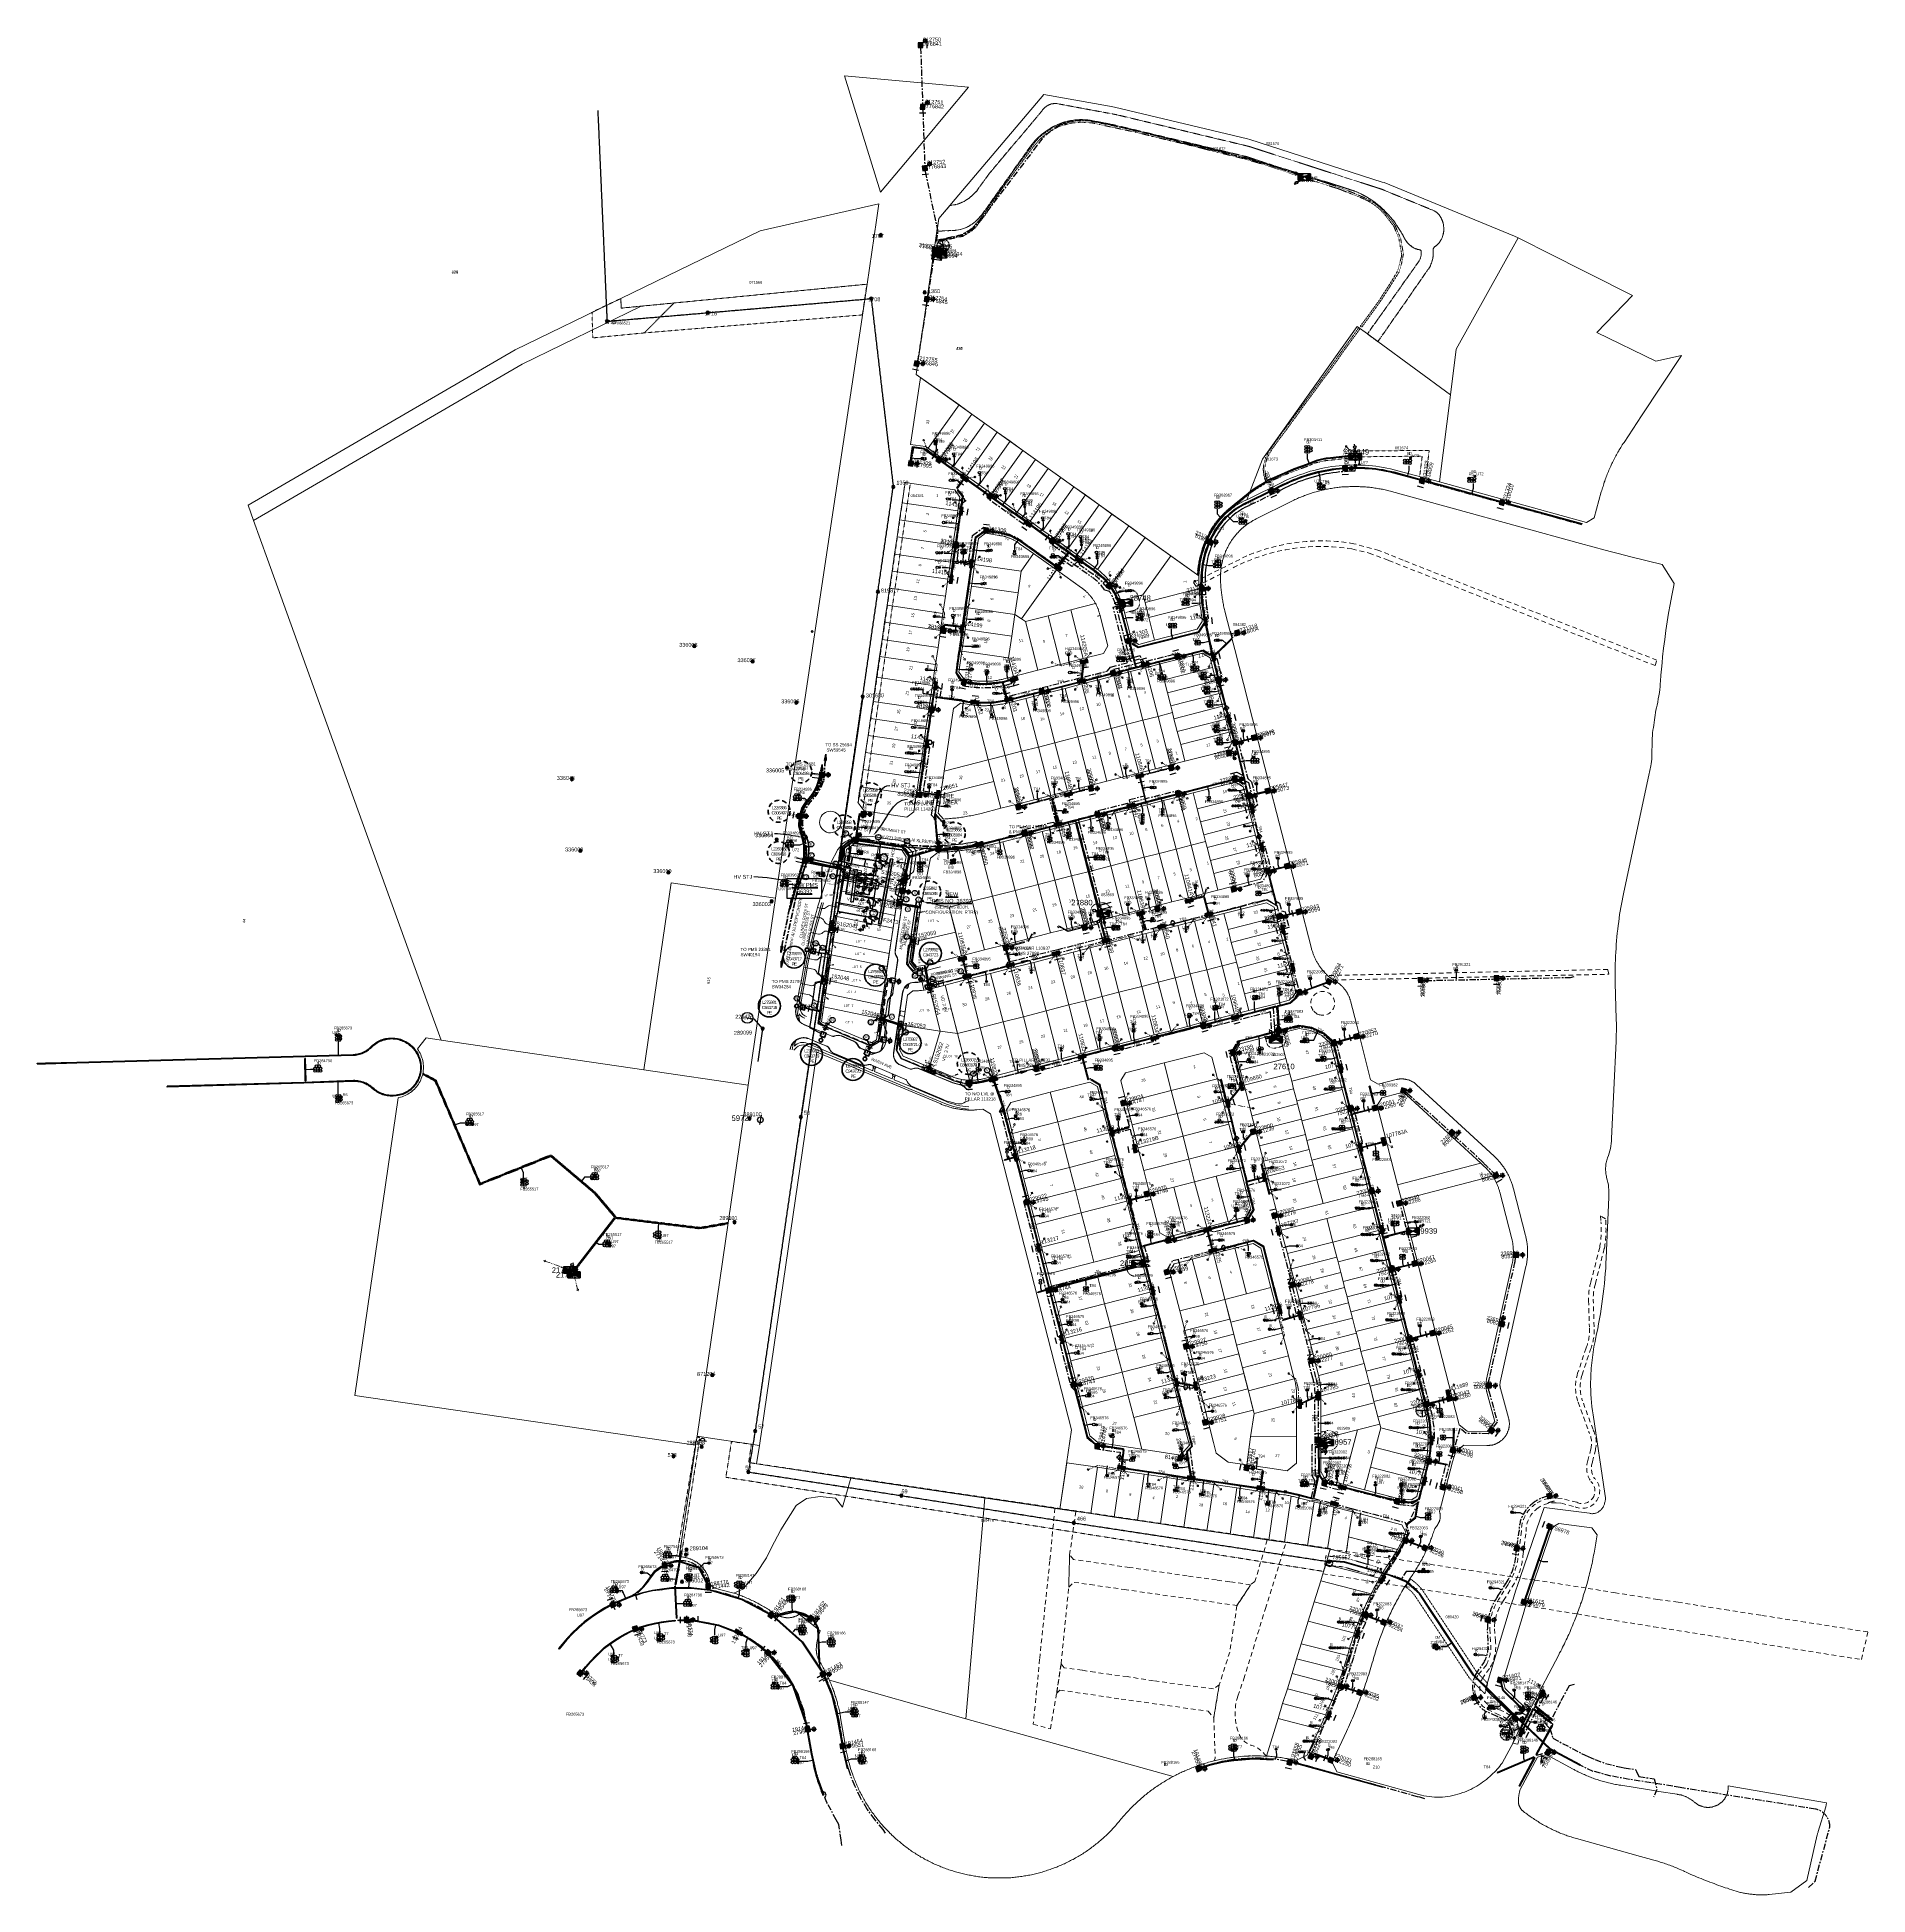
# Model space of a CAD drawing. Header units: metres. Extents: x 307635 to 308805, y 6256169 to 6257356.
import ezdxf
from ezdxf import colors
from ezdxf.entities.mleader import LeaderData, LeaderLine
from ezdxf.enums import TextEntityAlignment as Align
from ezdxf.math import Vec2, Vec3

# ---------------------------------------------------------------- set-up
doc = ezdxf.new("R2010")
doc.units = ezdxf.units.M
for name, pattern in [('Cable Exist OH', [1, 1, 0]), ('Cable Exist UG', [7, 4, -1, 1, -1]), ('Cable Remove', [1, 0, -1]), ('CENTERX2', [4, 2.5, -0.5, 0.5, -0.5]), ('Dash', [5, 3, -2]), ('DASHED', [19.05, 12.7, -6.35]), ('HIDDEN2', [0.1875, 0.125, -0.0625]), ('IE Trench LV', [6, 4, -2]), ('PHANTOM', [6.15, 3, -0.75, 0.3, -0.75, 0.3, -0.75, 0.3]), ('PHANTOMX2', [6.6, 3, -0.75, 0.2, -0.75, 0.2, -0.75, 0.2, -0.75])]:
    doc.linetypes.add(name, pattern=pattern)
doc.layers.get('0').update_dxf_attribs({"color": 6})
doc.layers.get('Defpoints').update_dxf_attribs({"color": 250})
doc.layers.add('_User Miscellaneous10', color=252, linetype='Continuous', lineweight=13, transparency=0.5)
for name, color, linetype, lineweight in [('_User Miscellaneous5', 121, 'Continuous', 13), ('_User Miscellaneous6', 231, 'Continuous', 13), ('_User Miscellaneous7', 3, 'Continuous', 13), ('_User_HV_Exist', 1, 'Continuous', 35), ('_User_LV_Exist', 5, 'Continuous', 35), ('Cadastre Buildings_SP_EXT', 78, 'Continuous', 15), ('Cadastre Developer_SP_EXT', 98, 'Continuous', 15), ('Cadastre Developer_SP_NEW', 92, 'Continuous', 15), ('Cadastre Easements_SP_EXT', 58, 'DASHED', 15), ('Cadastre Easements_SP_NEW', 2, 'Continuous', 5), ('Cadastre Land Parcels_SP_EXT', 118, 'Continuous', 15), ('Cadastre Other Property_SP_EXT', 138, 'DASHED', 15), ('Cadastre Roads_SP_NEW', 214, 'Continuous', 15), ('Mains_LV_EXT', 163, 'Continuous', 25), ('Mains_LV_SL_EXT', 135, 'Continuous', 25), ('Mains_SL_EXT', 131, 'Continuous', 25), ('Mains_TR_EXT', 211, 'Continuous', 25), ('Services_SP_EXT', 42, 'PHANTOMX2', 20)]:
    doc.layers.add(name, color=color, linetype=linetype, lineweight=lineweight)
for name, color, linetype in [('Duct_SP_EXT', 30, 'Continuous'), ('Duct_SP_NEW', 2, 'Continuous'), ('Equip_HV_NEW', 2, 'Continuous'), ('Equip_LV_EXT', 7, 'Continuous'), ('Equip_LV_NEW', 2, 'Continuous'), ('Equip_SL_EXT', 7, 'Continuous'), ('Equip_SP_HV_EXT', 7, 'Continuous'), ('Equip_SP_HV_NEW', 2, 'Continuous'), ('Equip_SP_SL_EXT', 7, 'Continuous'), ('Equip_SP_SL_NEW', 2, 'Continuous'), ('Mains_LV_New_R6', 2, 'Cable Z'), ('Mains_LV_New_T84', 2, 'Cable x'), ('Notes', 7, 'Continuous'), ('Notes_SP_NEW', 51, 'Continuous'), ('OH_Details_SP_MISC', 7, 'Continuous'), ('Services_SP_NEW_UG', 2, 'Continuous'), ('Sub_LV_EXT', 7, 'Continuous'), ('Sub_SP_EXT', 7, 'Continuous'), ('Sub_SP_NEW', 2, 'Continuous'), ('SupportsOH_SP_TR_HV_LV_SL_EXT', 7, 'Continuous'), ('SupportsUG_SP_LV_EXT', 7, 'Continuous'), ('SupportsUG_SP_LV_NEW', 2, 'Continuous'), ('SupportsUG_SP_LV_SL_EXT', 7, 'Continuous'), ('SupportsUG_SP_LV_SL_NEW', 2, 'Continuous'), ('Trench_SP_NEW', 2, 'Continuous'), ('UG_Details_SP_MISC', 7, 'Continuous')]:
    doc.layers.add(name, color=color, linetype=linetype)
doc.layers.add('UNKNOWN_FEATURES', color=1, linetype='DASHED', plot=False)
doc.styles.add('ARIAL', font='arial.ttf', dxfattribs={"height": 2})
doc.styles.add('COLUMN_LABEL', font='arial.ttf', dxfattribs={"height": 2})
doc.styles.add('HVSW_LABEL', font='arial.ttf', dxfattribs={"height": 3.5})
doc.styles.add('iecARIAL', font='arial.ttf', dxfattribs={"height": 2})
doc.styles.add('iecISOCP', font='isocp.shx')
doc.styles.add('ieISOCP', font='arial.ttf', dxfattribs={"height": 1.5})
doc.styles.add('IESYMBOL1', font='isocp.shx')
doc.styles.add('LotNum', font='isocp.shx')
doc.styles.add('POLE_LABEL', font='arial.ttf', dxfattribs={"height": 2})
doc.styles.add('SL_LABEL', font='arial.ttf', dxfattribs={"height": 2})
doc.styles.add('SLCP_LABEL', font='arial.ttf', dxfattribs={"height": 2})
doc.styles.get("Standard").update_dxf_attribs({"font": 'arial.ttf'})
doc.styles.add('SWG_LABEL', font='arial.ttf')
doc.styles.add('SWITCH_LABEL', font='arial.ttf', dxfattribs={"height": 2})
doc.linetypes.add('Cable New UG', pattern='A,5.5,-0.01,["X",Standard,S=1.8,R=0,X=0,Y=-0.94],-1.7', length=7.21)
doc.linetypes.add('Cable o', pattern='A,3.5,-0.01,["O",Standard,S=1.25,R=0,X=0,Y=-0.63],-1.36', length=4.87)
doc.linetypes.add('Cable x', pattern='A,4.5,-0.01,["X",Standard,S=1.25,R=0,X=0,Y=-0.65],-1.2', length=5.71)
doc.linetypes.add('Cable Z', pattern='A,5,-0.01,["Z",Standard,S=1.5,R=0,X=0,Y=-0.75],-1.3', length=6.31)
doc.linetypes.add('IE Trench HV', pattern='A,4,-0.4,["/",Standard,S=2,R=0,X=0.25,Y=-1],-1.6', length=6)

# ---------------------------------------------------------------- blocks, each defined once
blk = doc.blocks.new('SUB_PADMOUNT_EXT')
at = {"ltscale": 10}
h = blk.add_hatch(color=256, dxfattribs=at)
h.dxf.hatch_style = 1
h.paths.add_polyline_path([(4, -2), (0, 0), (4, 2)])
h.paths.add_polyline_path([(-4, -2), (-4, 2), (0, 0)])
blk.add_line((4, 2), (-4, -2))
blk.add_lwpolyline([(-4, -2), (4, -2), (4, 2), (-4, 2)], close=True)
at = {"ltscale": 10, "flags": 128}
for points in [[(-4, -2), (-4, 2), (0, 0)], [(4, -2), (0, 0), (4, 2)]]:
    blk.add_lwpolyline(points, close=True, dxfattribs=at)
at = {"flags": 8}
blk.add_attdef('ASSET_NUM', text='', height=2.5, dxfattribs=at).set_placement((0, 5), align=Align.MIDDLE_CENTER)
for tag, flags, p in [('STREET_CODE', 9, (1.5, 0)), ('NO_PHASES', 9, (1.5, -0.2)), ('OPERATING_VOLTAGE', 9, (1.5, -0.4)), ('ORIENTATION', 9, (1.5, -0.6)), ('OWNED_BY', 9, (1.5, -0.8)), ('OPERATED_BY', 9, (1.5, -1)), ('MAINTAINED_BY', 9, (1.5, -1.2)), ('CONSTRUCTED_VOLTAGE', 9, (1.5, -1.4)), ('SECONDARY_VOLTAGE', 9, (1.5, -1.6)), ('STATE', 9, (1.5, -1.8)), ('PARENT', 9, (1.5, -2)), ('SUBSTATION_TYPE', 9, (1.5, -2.2)), ('USAGE', 9, (1.5, -2.4)), ('LEGEND', 9, (1.5, -2.6)), ('SUBURB', 9, (1.5, -2.8)), ('STREETNAME', 9, (1.5, -3)), ('LOCATION', 9, (1.5, -3.2)), ('NOTES', 9, (1.5, -3.4)), ('Z', 1, (1.5, -3.6))]:
    blk.add_attdef(tag, text='', height=0.2, dxfattribs=dict(flags=flags)).set_placement(p, align=Align.MIDDLE_LEFT)
blk = doc.blocks.new('HV_CUSTOMER_EXT')
at = {"ltscale": 10}
blk.add_circle((0, 0), 3.5, dxfattribs=at)
at = {"insert": (0, 0), "char_height": 2.5, "width": 3.63, "attachment_point": 5, "style": 'iecISOCP'}
blk.add_mtext('HVC', dxfattribs=at)
at = {"flags": 8}
blk.add_attdef('ASSET_NUM', text='', height=2.5, dxfattribs=at).set_placement((0, 5.8), align=Align.MIDDLE_CENTER)
blk = doc.blocks.new('COLUMN_EXT')
blk.add_hatch(color=256).paths.add_polyline_path([(1.5, -1.5), (1.5, 1.5), (-1.5, 1.5), (-1.5, -1.5)])
blk.add_lwpolyline([(1.5, 1.5), (-1.5, 1.5), (-1.5, -1.5), (1.5, -1.5)], close=True)
at = {"layer": 'Defpoints', "flags": 128}
for points in [[(0, 0), (0, -2)], [(2, -4), (-2, -4)]]:
    blk.add_lwpolyline(points, dxfattribs=at)
at = {"flags": 9}
for tag, style, p in [('STRUCTURE_PLANT_NUMBER', 'POLE_LABEL', (-1.8, 0)), ('STREET_CODE', 'COLUMN_LABEL', (-1.8, 0.2))]:
    blk.add_attdef(tag, text='', height=0.2, rotation=180, dxfattribs=dict(at, style=style)).set_placement(p, align=Align.MIDDLE_LEFT)
for tag, p in [('COLUMN_TYPE', (-1.8, 0.4)), ('STREETNAME', (-1.8, 1.6)), ('OWNED_BY', (-1.8, 0.6)), ('LOCATION', (-1.8, 1.4)), ('SUBURB', (-1.8, 1.8)), ('LEGEND', (-1.8, 1.2)), ('NOTES', (-1.8, 2)), ('USAGE', (-1.8, 1)), ('STATE', (-1.8, 0.8))]:
    blk.add_attdef(tag, text='', height=0.2, rotation=180, dxfattribs=at).set_placement(p, align=Align.MIDDLE_LEFT)
at = {"flags": 1}
blk.add_attdef('Z', (-1.8, 2.4), '', height=0.2, rotation=180, dxfattribs=at)
at = {"style": 'COLUMN_LABEL', "width": 0.9, "flags": 8}
blk.add_attdef('ASSET_NUM', text='', height=2, rotation=270, dxfattribs=at).set_placement((2, -4), align=Align.MIDDLE_LEFT)
blk = doc.blocks.new('PILLAR_EXT')
blk.add_hatch(color=256).paths.add_polyline_path([(2.5, -1), (2.5, 1), (-2.5, 1), (-2.5, -1)])
for p, q in [((2.5, 0), (-2.5, 0)), ((0, -1), (0, 1))]:
    blk.add_line(p, q)
at = {"ltscale": 10}
blk.add_line((-2.5, 0), (2.5, 0), dxfattribs=at)
blk.add_lwpolyline([(2.5, 1), (1.25, 1), (-1.25, 1), (-2.5, 1), (-2.5, -1), (2.5, -1)], close=True)
at = {"layer": 'Defpoints'}
for p, q in [((0, 0), (0, -2)), ((2, -4), (-2, -4))]:
    blk.add_line(p, q, dxfattribs=at)
for tag, p, flags in [('SUPPORT_TYPE', (0, 0.6), 9), ('STREETNAME', (0, 1.8), 9), ('OWNED_BY', (0, 0.2), 9), ('LOCATION', (0, 1.2), 9), ('SUBURB', (0, 2), 1), ('LEGEND', (0, 1), 9), ('PARENT', (0, 1.6), 9), ('USAGE', (0, 0.8), 9), ('NOTES', (0, 1.4), 9), ('STATE', (0, 0.4), 9)]:
    blk.add_attdef(tag, p, '', height=0.2, rotation=180, dxfattribs=dict(flags=flags))
at = {"width": 0.9, "flags": 8}
blk.add_attdef('ASSET_NUM', text='', height=2, rotation=270, dxfattribs=at).set_placement((2, -4), align=Align.MIDDLE_LEFT)
blk = doc.blocks.new('DUCT_EXT')
blk.add_circle((0, 0.8), 0.8)
at = {"flags": 1}
blk.add_attdef('Z', (0, 0), '', height=0.2, dxfattribs=at)
at = {"flags": 9}
for tag, p in [('DUCT_CODE', (0, 0)), ('XSECT_TYPE', (0, -0.2)), ('FB_REFERENCE', (0, -0.4)), ('STATE', (0, -0.6)), ('NOTES', (0, -0.8))]:
    blk.add_attdef(tag, text='', height=0.2, dxfattribs=at).set_placement(p, align=Align.MIDDLE_LEFT)
blk = doc.blocks.new('SL_LANTERN_EXT')
at = {"flags": 9}
for tag, p in [('LRATECODE', (-7.4, 0)), ('LOUTREACHVOCAB', (-7.2, 0)), ('LOUTREACH', (-7, 0)), ('LANTNUMBER', (-6.6, 0)), ('LNEW', (-6.4, 0)), ('LMASTVOCAB', (-6.2, 0)), ('LMAST', (-6, 0)), ('LLAMPVOCAB', (-5.8, 0)), ('LLAMP', (-5.6, 0)), ('LEXIST', (-5.4, 0)), ('LCHARGE3PERCENT', (-5.2, 0)), ('LCHARGE3', (-5, 0)), ('LCHARGE2PERCENT', (-4.8, 0)), ('LCHARGE2', (-4.6, 0)), ('LCHARGE1PERCENT', (-4.4, 0)), ('LCHARGE1', (-4.2, 0)), ('LCATEGORY', (-4, 0)), ('LBRACKETVOCAB', (-3.8, 0))]:
    blk.add_attdef(tag, text='', height=0.001, rotation=270, dxfattribs=at).set_placement(p, align=Align.MIDDLE_LEFT)
for tag, p in [('LREPLACE', (0, -7.8)), ('LTYPE', (0, -8)), ('LTYPEVOCAB', (0, -8.2)), ('LEGEND', (0, -8.4)), ('SUBURB', (0, -8.6)), ('STREETNAME', (0, -8.8)), ('LOCATION', (0, -9)), ('NOTES', (0, -9.2)), ('MAINTAINED_BY', (0, -9.9))]:
    blk.add_attdef(tag, text='', height=0.001, dxfattribs=at).set_placement(p, align=Align.MIDDLE_LEFT)
blk.add_attdef('OPERATED_BY', (0, -9.6), '', height=0.001, dxfattribs=at)
blk.add_wipeout([(5.7, 0), (5.1, -1.1), (4, -1.7), (2.9, -1.1), (2.3, 0), (2.9, 1.1), (4, 1.7), (5.1, 1.1)])
for p, q in [((0, 0), (4, 0)), ((2.9, 1.1), (3.2, 0.8)), ((4, 1.7), (4, 0)), ((5.1, 1.1), (4.8, 0.8)), ((2.9, -1.1), (3.2, -0.8)), ((4, 0), (5.7, 0)), ((4, 0), (4, -1.7)), ((5.1, -1.1), (4.8, -0.8))]:
    blk.add_line(p, q)
blk.add_circle((4, 0), 1.12)
for tag, p in [('LBRACKET', (-3.6, 0)), ('LKINGHEIGHT', (-3.4, 0)), ('CREPLACE', (-3.2, 0)), ('CREMOVE', (-3, 0)), ('CNUMBER', (-2.8, 0)), ('CNEW', (-2.6, 0)), ('CEXIST', (-2.4, 0)), ('USAGE', (-2.2, 0)), ('STATE', (-2, 0)), ('OWNED_BY', (-1.8, 0)), ('ORIENTATION', (-1.6, 0)), ('OPERATING_VOLTAGE', (-1.4, 0)), ('NO_PHASES', (-1.2, 0)), ('LANTERN_TYPE', (-1, 0)), ('LANTERN_PURPOSE', (-0.8, 0)), ('CONTROL_TYPE', (-0.6, 0)), ('CONSTRUCTED_VOLTAGE', (-0.4, 0))]:
    blk.add_attdef(tag, text='', height=0.001, rotation=270, dxfattribs=at).set_placement(p, align=Align.MIDDLE_LEFT)
at = {"style": 'SL_LABEL', "flags": 9}
blk.add_attdef('STREET_CODE', text='', height=0.001, rotation=270, dxfattribs=at).set_placement((0, 0), align=Align.MIDDLE_LEFT)
at = {"flags": 1}
blk.add_attdef('Z', (0, 0), '', height=0.001, rotation=270, dxfattribs=at)
at = {"flags": 9}
blk.add_attdef('LREMOVE', text='', height=0.001, dxfattribs=at).set_placement((0, -7.6), align=Align.MIDDLE_LEFT)
at = {"width": 0.9}
blk.add_attdef('LNUMBER', text='', height=1, dxfattribs=at).set_placement((7, -1), align=Align.MIDDLE_LEFT)
blk = doc.blocks.new('*U274')
blk.add_wipeout([(0, -5.7), (-1.1, -5.1), (-1.7, -4), (-1.1, -2.9), (0, -2.3), (1, -2.9), (1.7, -4), (1, -5.1)])
for p, q in [((0, 0), (0, -4)), ((0, -4), (-1.7, -4)), ((-1.1, -2.9), (-0.8, -3.2)), ((-1.1, -5.1), (-0.8, -4.8)), ((0, -4), (0, -5.7)), ((1.7, -4), (0, -4)), ((1, -2.9), (0.8, -3.2)), ((1, -5.1), (0.8, -4.8))]:
    blk.add_line(p, q)
blk.add_circle((0, -4), 1.12)
at = {"flags": 9}
for tag, p in [('LRATECODE', (-7.4, 0)), ('LOUTREACHVOCAB', (-7.2, 0)), ('LOUTREACH', (-7, 0)), ('LANTNUMBER', (-6.6, 0)), ('LNEW', (-6.4, 0)), ('LMASTVOCAB', (-6.2, 0)), ('LMAST', (-6, 0)), ('LLAMPVOCAB', (-5.8, 0)), ('LLAMP', (-5.6, 0)), ('LEXIST', (-5.4, 0)), ('LCHARGE3PERCENT', (-5.2, 0)), ('LCHARGE3', (-5, 0)), ('LCHARGE2PERCENT', (-4.8, 0)), ('LCHARGE2', (-4.6, 0)), ('LCHARGE1PERCENT', (-4.4, 0)), ('LCHARGE1', (-4.2, 0)), ('LCATEGORY', (-4, 0)), ('LBRACKETVOCAB', (-3.8, 0)), ('LBRACKET', (-3.6, 0)), ('LKINGHEIGHT', (-3.4, 0)), ('CREPLACE', (-3.2, 0)), ('CREMOVE', (-3, 0)), ('CNUMBER', (-2.8, 0)), ('CNEW', (-2.6, 0)), ('CEXIST', (-2.4, 0)), ('USAGE', (-2.2, 0)), ('STATE', (-2, 0)), ('OWNED_BY', (-1.8, 0)), ('ORIENTATION', (-1.6, 0)), ('OPERATING_VOLTAGE', (-1.4, 0)), ('NO_PHASES', (-1.2, 0)), ('LANTERN_TYPE', (-1, 0)), ('LANTERN_PURPOSE', (-0.8, 0)), ('CONTROL_TYPE', (-0.6, 0)), ('CONSTRUCTED_VOLTAGE', (-0.4, 0))]:
    blk.add_attdef(tag, text='', height=0.001, rotation=270, dxfattribs=at).set_placement(p, align=Align.MIDDLE_LEFT)
at = {"width": 0.9}
blk.add_attdef('LNUMBER', text='', height=1, rotation=269.7179, dxfattribs=at).set_placement((-1, -7), align=Align.MIDDLE_LEFT)
at = {"style": 'SL_LABEL', "flags": 9}
blk.add_attdef('STREET_CODE', text='', height=0.001, rotation=270, dxfattribs=at).set_placement((0, 0), align=Align.MIDDLE_LEFT)
at = {"flags": 1}
blk.add_attdef('Z', (0, 0), '', height=0.001, rotation=270, dxfattribs=at)
at = {"flags": 9}
for tag, p in [('LREMOVE', (0, -7.6)), ('LREPLACE', (0, -7.8)), ('LTYPE', (0, -8)), ('LTYPEVOCAB', (0, -8.2)), ('LEGEND', (0, -8.4)), ('SUBURB', (0, -8.6)), ('STREETNAME', (0, -8.8)), ('LOCATION', (0, -9)), ('NOTES', (0, -9.2)), ('MAINTAINED_BY', (0, -9.9))]:
    blk.add_attdef(tag, text='', height=0.001, dxfattribs=at).set_placement(p, align=Align.MIDDLE_LEFT)
blk.add_attdef('OPERATED_BY', (0, -9.6), '', height=0.001, dxfattribs=at)
blk = doc.blocks.new('*U281')
blk.add_wipeout([(-1.6, -5.4), (-2.5, -4.5), (-2.8, -3.3), (-1.9, -2.5), (-0.7, -2.2), (0.2, -3.1), (0.5, -4.3), (-0.4, -5.2)])
for p, q in [((0, 0), (-1.1, -3.8)), ((-1.1, -3.8), (-2.8, -3.3)), ((-2.5, -4.5), (-2.1, -4.4)), ((-1.9, -2.5), (-1.7, -2.8)), ((-1.1, -3.8), (-1.6, -5.4)), ((0.5, -4.3), (-1.1, -3.8)), ((-0.4, -5.2), (-0.6, -4.8)), ((0.2, -3.1), (-0.2, -3.3))]:
    blk.add_line(p, q)
blk.add_circle((-1.1, -3.8), 1.12)
at = {"flags": 9}
for tag, p in [('LRATECODE', (-7.4, 0)), ('LOUTREACHVOCAB', (-7.2, 0)), ('LOUTREACH', (-7, 0)), ('LANTNUMBER', (-6.6, 0)), ('LNEW', (-6.4, 0)), ('LMASTVOCAB', (-6.2, 0)), ('LMAST', (-6, 0)), ('LLAMPVOCAB', (-5.8, 0)), ('LLAMP', (-5.6, 0)), ('LEXIST', (-5.4, 0)), ('LCHARGE3PERCENT', (-5.2, 0)), ('LCHARGE3', (-5, 0)), ('LCHARGE2PERCENT', (-4.8, 0)), ('LCHARGE2', (-4.6, 0)), ('LCHARGE1PERCENT', (-4.4, 0)), ('LCHARGE1', (-4.2, 0)), ('LCATEGORY', (-4, 0)), ('LBRACKETVOCAB', (-3.8, 0)), ('LBRACKET', (-3.6, 0)), ('LKINGHEIGHT', (-3.4, 0)), ('CREPLACE', (-3.2, 0)), ('CREMOVE', (-3, 0)), ('CNUMBER', (-2.8, 0)), ('CNEW', (-2.6, 0)), ('CEXIST', (-2.4, 0)), ('USAGE', (-2.2, 0)), ('STATE', (-2, 0)), ('OWNED_BY', (-1.8, 0)), ('ORIENTATION', (-1.6, 0)), ('OPERATING_VOLTAGE', (-1.4, 0)), ('NO_PHASES', (-1.2, 0)), ('LANTERN_TYPE', (-1, 0)), ('LANTERN_PURPOSE', (-0.8, 0)), ('CONTROL_TYPE', (-0.6, 0)), ('CONSTRUCTED_VOLTAGE', (-0.4, 0))]:
    blk.add_attdef(tag, text='', height=0.001, rotation=270, dxfattribs=at).set_placement(p, align=Align.MIDDLE_LEFT)
at = {"width": 0.9}
blk.add_attdef('LNUMBER', text='', height=1, rotation=253.3118, dxfattribs=at).set_placement((-3, -6.4), align=Align.MIDDLE_LEFT)
at = {"style": 'SL_LABEL', "flags": 9}
blk.add_attdef('STREET_CODE', text='', height=0.001, rotation=270, dxfattribs=at).set_placement((0, 0), align=Align.MIDDLE_LEFT)
at = {"flags": 1}
blk.add_attdef('Z', (0, 0), '', height=0.001, rotation=270, dxfattribs=at)
at = {"flags": 9}
for tag, p in [('LREMOVE', (0, -7.6)), ('LREPLACE', (0, -7.8)), ('LTYPE', (0, -8)), ('LTYPEVOCAB', (0, -8.2)), ('LEGEND', (0, -8.4)), ('SUBURB', (0, -8.6)), ('STREETNAME', (0, -8.8)), ('LOCATION', (0, -9)), ('NOTES', (0, -9.2)), ('MAINTAINED_BY', (0, -9.9))]:
    blk.add_attdef(tag, text='', height=0.001, dxfattribs=at).set_placement(p, align=Align.MIDDLE_LEFT)
blk.add_attdef('OPERATED_BY', (0, -9.6), '', height=0.001, dxfattribs=at)
blk = doc.blocks.new('*U276')
at = {"flags": 9}
blk.add_attdef('MAINTAINED_BY', text='', height=0.001, dxfattribs=at).set_placement((0, -9.9), align=Align.MIDDLE_LEFT)
blk.add_wipeout([(2.5, 5.1), (3.2, 4.1), (3.3, 2.9), (2.2, 2.2), (1, 2.1), (0.3, 3.1), (0.2, 4.3), (1.3, 5)])
for p, q in [((0, 0), (1.8, 3.6)), ((0.2, 4.3), (1.8, 3.6)), ((0.3, 3.1), (0.7, 3.2)), ((1.3, 5), (1.4, 4.7)), ((1.8, 3.6), (2.5, 5.1)), ((1.8, 3.6), (3.3, 2.9)), ((2.2, 2.2), (2.1, 2.5)), ((3.2, 4.1), (2.8, 4))]:
    blk.add_line(p, q)
blk.add_circle((1.8, 3.6), 1.12)
at = {"width": 0.9}
blk.add_attdef('LNUMBER', text='', height=1, rotation=63.9682, dxfattribs=at).set_placement((4, 5.9), align=Align.MIDDLE_LEFT)
at = {"flags": 9}
for tag, p in [('LRATECODE', (-7.4, 0)), ('LOUTREACHVOCAB', (-7.2, 0)), ('LOUTREACH', (-7, 0)), ('LANTNUMBER', (-6.6, 0)), ('LNEW', (-6.4, 0)), ('LMASTVOCAB', (-6.2, 0)), ('LMAST', (-6, 0)), ('LLAMPVOCAB', (-5.8, 0)), ('LLAMP', (-5.6, 0)), ('LEXIST', (-5.4, 0)), ('LCHARGE3PERCENT', (-5.2, 0)), ('LCHARGE3', (-5, 0)), ('LCHARGE2PERCENT', (-4.8, 0)), ('LCHARGE2', (-4.6, 0)), ('LCHARGE1PERCENT', (-4.4, 0)), ('LCHARGE1', (-4.2, 0)), ('LCATEGORY', (-4, 0)), ('LBRACKETVOCAB', (-3.8, 0)), ('LBRACKET', (-3.6, 0)), ('LKINGHEIGHT', (-3.4, 0)), ('CREPLACE', (-3.2, 0)), ('CREMOVE', (-3, 0)), ('CNUMBER', (-2.8, 0)), ('CNEW', (-2.6, 0)), ('CEXIST', (-2.4, 0)), ('USAGE', (-2.2, 0)), ('STATE', (-2, 0)), ('OWNED_BY', (-1.8, 0)), ('ORIENTATION', (-1.6, 0)), ('OPERATING_VOLTAGE', (-1.4, 0)), ('NO_PHASES', (-1.2, 0)), ('LANTERN_TYPE', (-1, 0)), ('LANTERN_PURPOSE', (-0.8, 0)), ('CONTROL_TYPE', (-0.6, 0)), ('CONSTRUCTED_VOLTAGE', (-0.4, 0))]:
    blk.add_attdef(tag, text='', height=0.001, rotation=270, dxfattribs=at).set_placement(p, align=Align.MIDDLE_LEFT)
at = {"style": 'SL_LABEL', "flags": 9}
blk.add_attdef('STREET_CODE', text='', height=0.001, rotation=270, dxfattribs=at).set_placement((0, 0), align=Align.MIDDLE_LEFT)
at = {"flags": 1}
blk.add_attdef('Z', (0, 0), '', height=0.001, rotation=270, dxfattribs=at)
at = {"flags": 9}
for tag, p in [('LREMOVE', (0, -7.6)), ('LREPLACE', (0, -7.8)), ('LTYPE', (0, -8)), ('LTYPEVOCAB', (0, -8.2)), ('LEGEND', (0, -8.4)), ('SUBURB', (0, -8.6)), ('STREETNAME', (0, -8.8)), ('LOCATION', (0, -9)), ('NOTES', (0, -9.2))]:
    blk.add_attdef(tag, text='', height=0.001, dxfattribs=at).set_placement(p, align=Align.MIDDLE_LEFT)
blk.add_attdef('OPERATED_BY', (0, -9.6), '', height=0.001, dxfattribs=at)
blk = doc.blocks.new('*U261')
at = {"flags": 9}
for tag, p in [('LRATECODE', (-7.4, 0)), ('LOUTREACHVOCAB', (-7.2, 0)), ('LOUTREACH', (-7, 0)), ('LANTNUMBER', (-6.6, 0)), ('LNEW', (-6.4, 0)), ('LMASTVOCAB', (-6.2, 0)), ('LMAST', (-6, 0)), ('LLAMPVOCAB', (-5.8, 0)), ('LLAMP', (-5.6, 0)), ('LEXIST', (-5.4, 0)), ('LCHARGE3PERCENT', (-5.2, 0)), ('LCHARGE3', (-5, 0)), ('LCHARGE2PERCENT', (-4.8, 0)), ('LCHARGE2', (-4.6, 0)), ('LCHARGE1PERCENT', (-4.4, 0)), ('LCHARGE1', (-4.2, 0)), ('LCATEGORY', (-4, 0)), ('LBRACKETVOCAB', (-3.8, 0))]:
    blk.add_attdef(tag, text='', height=0.001, rotation=270, dxfattribs=at).set_placement(p, align=Align.MIDDLE_LEFT)
for tag, p in [('SUBURB', (0, -8.6)), ('STREETNAME', (0, -8.8)), ('LOCATION', (0, -9)), ('NOTES', (0, -9.2)), ('MAINTAINED_BY', (0, -9.9))]:
    blk.add_attdef(tag, text='', height=0.001, dxfattribs=at).set_placement(p, align=Align.MIDDLE_LEFT)
blk.add_attdef('OPERATED_BY', (0, -9.6), '', height=0.001, dxfattribs=at)
blk.add_wipeout([(5.6, -1.2), (4.7, -2.1), (3.6, -2.5), (2.7, -1.6), (2.3, -0.5), (3.1, 0.4), (4.3, 0.8), (5.2, 0)])
for p, q in [((0, 0), (3.9, -0.8)), ((3.1, 0.4), (3.3, 0.1)), ((4.3, 0.8), (3.9, -0.8)), ((2.7, -1.6), (3, -1.4)), ((3.9, -0.8), (3.6, -2.5)), ((3.9, -0.8), (5.6, -1.2)), ((4.7, -2.1), (4.5, -1.8)), ((5.2, 0), (4.9, -0.2))]:
    blk.add_line(p, q)
blk.add_circle((3.9, -0.8), 1.12)
for tag, p in [('LBRACKET', (-3.6, 0)), ('LKINGHEIGHT', (-3.4, 0)), ('CREPLACE', (-3.2, 0)), ('CREMOVE', (-3, 0)), ('CNUMBER', (-2.8, 0)), ('CNEW', (-2.6, 0)), ('CEXIST', (-2.4, 0)), ('USAGE', (-2.2, 0)), ('STATE', (-2, 0)), ('OWNED_BY', (-1.8, 0)), ('ORIENTATION', (-1.6, 0)), ('OPERATING_VOLTAGE', (-1.4, 0)), ('NO_PHASES', (-1.2, 0)), ('LANTERN_TYPE', (-1, 0)), ('LANTERN_PURPOSE', (-0.8, 0)), ('CONTROL_TYPE', (-0.6, 0)), ('CONSTRUCTED_VOLTAGE', (-0.4, 0))]:
    blk.add_attdef(tag, text='', height=0.001, rotation=270, dxfattribs=at).set_placement(p, align=Align.MIDDLE_LEFT)
at = {"style": 'SL_LABEL', "flags": 9}
blk.add_attdef('STREET_CODE', text='', height=0.001, rotation=270, dxfattribs=at).set_placement((0, 0), align=Align.MIDDLE_LEFT)
at = {"flags": 1}
blk.add_attdef('Z', (0, 0), '', height=0.001, rotation=270, dxfattribs=at)
at = {"flags": 9}
for tag, p in [('LREMOVE', (0, -7.6)), ('LREPLACE', (0, -7.8)), ('LTYPE', (0, -8)), ('LTYPEVOCAB', (0, -8.2)), ('LEGEND', (0, -8.4))]:
    blk.add_attdef(tag, text='', height=0.001, dxfattribs=at).set_placement(p, align=Align.MIDDLE_LEFT)
at = {"width": 0.9}
blk.add_attdef('LNUMBER', text='', height=1, rotation=348.0888, dxfattribs=at).set_placement((6.6, -2.4), align=Align.MIDDLE_LEFT)
blk = doc.blocks.new('*U267')
at = {"flags": 9}
for tag, p in [('LREMOVE', (0, -7.6)), ('LREPLACE', (0, -7.8)), ('LTYPE', (0, -8)), ('LTYPEVOCAB', (0, -8.2)), ('LEGEND', (0, -8.4)), ('SUBURB', (0, -8.6)), ('STREETNAME', (0, -8.8)), ('LOCATION', (0, -9)), ('NOTES', (0, -9.2)), ('MAINTAINED_BY', (0, -9.9))]:
    blk.add_attdef(tag, text='', height=0.001, dxfattribs=at).set_placement(p, align=Align.MIDDLE_LEFT)
blk.add_attdef('OPERATED_BY', (0, -9.6), '', height=0.001, dxfattribs=at)
blk.add_wipeout([(0.1, 5.7), (1.2, 5), (1.8, 4), (1.1, 2.9), (0.1, 2.3), (-1, 3), (-1.6, 4), (-0.9, 5.1)])
for p, q in [((-1.6, 4), (0.1, 4)), ((-1, 3), (-0.7, 3.2)), ((-0.9, 5.1), (-0.7, 4.8)), ((0, 0), (0.1, 4)), ((0.1, 4), (0.1, 5.7)), ((0.1, 4), (1.8, 4)), ((1.2, 5), (0.9, 4.8)), ((1.1, 2.9), (0.9, 3.2))]:
    blk.add_line(p, q)
blk.add_circle((0.1, 4), 1.12)
at = {"width": 0.9}
blk.add_attdef('LNUMBER', text='', height=1, rotation=88.5437, dxfattribs=at).set_placement((1.2, 7), align=Align.MIDDLE_LEFT)
at = {"flags": 9}
for tag, p in [('LRATECODE', (-7.4, 0)), ('LOUTREACHVOCAB', (-7.2, 0)), ('LOUTREACH', (-7, 0)), ('LANTNUMBER', (-6.6, 0)), ('LNEW', (-6.4, 0)), ('LMASTVOCAB', (-6.2, 0)), ('LMAST', (-6, 0)), ('LLAMPVOCAB', (-5.8, 0)), ('LLAMP', (-5.6, 0)), ('LEXIST', (-5.4, 0)), ('LCHARGE3PERCENT', (-5.2, 0)), ('LCHARGE3', (-5, 0)), ('LCHARGE2PERCENT', (-4.8, 0)), ('LCHARGE2', (-4.6, 0)), ('LCHARGE1PERCENT', (-4.4, 0)), ('LCHARGE1', (-4.2, 0)), ('LCATEGORY', (-4, 0)), ('LBRACKETVOCAB', (-3.8, 0)), ('LBRACKET', (-3.6, 0)), ('LKINGHEIGHT', (-3.4, 0)), ('CREPLACE', (-3.2, 0)), ('CREMOVE', (-3, 0)), ('CNUMBER', (-2.8, 0)), ('CNEW', (-2.6, 0)), ('CEXIST', (-2.4, 0)), ('USAGE', (-2.2, 0)), ('STATE', (-2, 0)), ('OWNED_BY', (-1.8, 0)), ('ORIENTATION', (-1.6, 0)), ('OPERATING_VOLTAGE', (-1.4, 0)), ('NO_PHASES', (-1.2, 0)), ('LANTERN_TYPE', (-1, 0)), ('LANTERN_PURPOSE', (-0.8, 0)), ('CONTROL_TYPE', (-0.6, 0)), ('CONSTRUCTED_VOLTAGE', (-0.4, 0))]:
    blk.add_attdef(tag, text='', height=0.001, rotation=270, dxfattribs=at).set_placement(p, align=Align.MIDDLE_LEFT)
at = {"style": 'SL_LABEL', "flags": 9}
blk.add_attdef('STREET_CODE', text='', height=0.001, rotation=270, dxfattribs=at).set_placement((0, 0), align=Align.MIDDLE_LEFT)
at = {"flags": 1}
blk.add_attdef('Z', (0, 0), '', height=0.001, rotation=270, dxfattribs=at)
blk = doc.blocks.new('*U275')
blk.add_wipeout([(0.5, -5.7), (-0.6, -5.1), (-1.3, -4.1), (-0.8, -3), (0.2, -2.3), (1.3, -2.8), (2, -3.8), (1.5, -4.9)])
for p, q in [((0, 0), (0.3, -4)), ((0.3, -4), (-1.3, -4.1)), ((-0.8, -3), (-0.5, -3.3)), ((-0.6, -5.1), (-0.4, -4.8)), ((2, -3.8), (0.3, -4)), ((0.3, -4), (0.5, -5.7)), ((1.3, -2.8), (1.1, -3.1)), ((1.5, -4.9), (1.2, -4.7))]:
    blk.add_line(p, q)
blk.add_circle((0.3, -4), 1.12)
at = {"flags": 9}
for tag, p in [('LRATECODE', (-7.4, 0)), ('LOUTREACHVOCAB', (-7.2, 0)), ('LOUTREACH', (-7, 0)), ('LANTNUMBER', (-6.6, 0)), ('LNEW', (-6.4, 0)), ('LMASTVOCAB', (-6.2, 0)), ('LMAST', (-6, 0)), ('LLAMPVOCAB', (-5.8, 0)), ('LLAMP', (-5.6, 0)), ('LEXIST', (-5.4, 0)), ('LCHARGE3PERCENT', (-5.2, 0)), ('LCHARGE3', (-5, 0)), ('LCHARGE2PERCENT', (-4.8, 0)), ('LCHARGE2', (-4.6, 0)), ('LCHARGE1PERCENT', (-4.4, 0)), ('LCHARGE1', (-4.2, 0)), ('LCATEGORY', (-4, 0)), ('LBRACKETVOCAB', (-3.8, 0)), ('LBRACKET', (-3.6, 0)), ('LKINGHEIGHT', (-3.4, 0)), ('CREPLACE', (-3.2, 0)), ('CREMOVE', (-3, 0)), ('CNUMBER', (-2.8, 0)), ('CNEW', (-2.6, 0)), ('CEXIST', (-2.4, 0)), ('USAGE', (-2.2, 0)), ('STATE', (-2, 0)), ('OWNED_BY', (-1.8, 0)), ('ORIENTATION', (-1.6, 0)), ('OPERATING_VOLTAGE', (-1.4, 0)), ('NO_PHASES', (-1.2, 0)), ('LANTERN_TYPE', (-1, 0)), ('LANTERN_PURPOSE', (-0.8, 0)), ('CONTROL_TYPE', (-0.6, 0)), ('CONSTRUCTED_VOLTAGE', (-0.4, 0))]:
    blk.add_attdef(tag, text='', height=0.001, rotation=270, dxfattribs=at).set_placement(p, align=Align.MIDDLE_LEFT)
at = {"width": 0.9}
blk.add_attdef('LNUMBER', text='', height=1, rotation=275.0147, dxfattribs=at).set_placement((-0.4, -7.1), align=Align.MIDDLE_LEFT)
at = {"style": 'SL_LABEL', "flags": 9}
blk.add_attdef('STREET_CODE', text='', height=0.001, rotation=270, dxfattribs=at).set_placement((0, 0), align=Align.MIDDLE_LEFT)
at = {"flags": 1}
blk.add_attdef('Z', (0, 0), '', height=0.001, rotation=270, dxfattribs=at)
at = {"flags": 9}
for tag, p in [('LREMOVE', (0, -7.6)), ('LREPLACE', (0, -7.8)), ('LTYPE', (0, -8)), ('LTYPEVOCAB', (0, -8.2)), ('LEGEND', (0, -8.4)), ('SUBURB', (0, -8.6)), ('STREETNAME', (0, -8.8)), ('LOCATION', (0, -9)), ('NOTES', (0, -9.2)), ('MAINTAINED_BY', (0, -9.9))]:
    blk.add_attdef(tag, text='', height=0.001, dxfattribs=at).set_placement(p, align=Align.MIDDLE_LEFT)
blk.add_attdef('OPERATED_BY', (0, -9.6), '', height=0.001, dxfattribs=at)
blk = doc.blocks.new('*U277')
blk.add_wipeout([(-5.6, -1.2), (-5.2, 0), (-4.3, 0.8), (-3.1, 0.4), (-2.3, -0.5), (-2.7, -1.6), (-3.6, -2.5), (-4.7, -2.1)])
for p, q in [((-3.9, -0.8), (-4.3, 0.8)), ((0, 0), (-3.9, -0.8)), ((-3.1, 0.4), (-3.3, 0.1)), ((-3.9, -0.8), (-5.6, -1.2)), ((-5.2, 0), (-4.9, -0.2)), ((-4.7, -2.1), (-4.5, -1.8)), ((-3.6, -2.5), (-3.9, -0.8)), ((-2.7, -1.6), (-3, -1.4))]:
    blk.add_line(p, q)
blk.add_circle((-3.9, -0.8), 1.12)
at = {"width": 0.9}
blk.add_attdef('LNUMBER', text='', height=1, rotation=191.8566, dxfattribs=at).set_placement((-7.1, -0.5), align=Align.MIDDLE_LEFT)
at = {"flags": 9}
for tag, p in [('LRATECODE', (-7.4, 0)), ('LOUTREACHVOCAB', (-7.2, 0)), ('LOUTREACH', (-7, 0)), ('LANTNUMBER', (-6.6, 0)), ('LNEW', (-6.4, 0)), ('LMASTVOCAB', (-6.2, 0)), ('LMAST', (-6, 0)), ('LLAMPVOCAB', (-5.8, 0)), ('LLAMP', (-5.6, 0)), ('LEXIST', (-5.4, 0)), ('LCHARGE3PERCENT', (-5.2, 0)), ('LCHARGE3', (-5, 0)), ('LCHARGE2PERCENT', (-4.8, 0)), ('LCHARGE2', (-4.6, 0)), ('LCHARGE1PERCENT', (-4.4, 0)), ('LCHARGE1', (-4.2, 0)), ('LCATEGORY', (-4, 0)), ('LBRACKETVOCAB', (-3.8, 0)), ('LBRACKET', (-3.6, 0)), ('LKINGHEIGHT', (-3.4, 0)), ('CREPLACE', (-3.2, 0)), ('CREMOVE', (-3, 0)), ('CNUMBER', (-2.8, 0)), ('CNEW', (-2.6, 0)), ('CEXIST', (-2.4, 0)), ('USAGE', (-2.2, 0)), ('STATE', (-2, 0)), ('OWNED_BY', (-1.8, 0)), ('ORIENTATION', (-1.6, 0)), ('OPERATING_VOLTAGE', (-1.4, 0)), ('NO_PHASES', (-1.2, 0)), ('LANTERN_TYPE', (-1, 0)), ('LANTERN_PURPOSE', (-0.8, 0)), ('CONTROL_TYPE', (-0.6, 0)), ('CONSTRUCTED_VOLTAGE', (-0.4, 0))]:
    blk.add_attdef(tag, text='', height=0.001, rotation=270, dxfattribs=at).set_placement(p, align=Align.MIDDLE_LEFT)
at = {"style": 'SL_LABEL', "flags": 9}
blk.add_attdef('STREET_CODE', text='', height=0.001, rotation=270, dxfattribs=at).set_placement((0, 0), align=Align.MIDDLE_LEFT)
at = {"flags": 1}
blk.add_attdef('Z', (0, 0), '', height=0.001, rotation=270, dxfattribs=at)
at = {"flags": 9}
for tag, p in [('LREMOVE', (0, -7.6)), ('LREPLACE', (0, -7.8)), ('LTYPE', (0, -8)), ('LTYPEVOCAB', (0, -8.2)), ('LEGEND', (0, -8.4)), ('SUBURB', (0, -8.6)), ('STREETNAME', (0, -8.8)), ('LOCATION', (0, -9)), ('NOTES', (0, -9.2)), ('MAINTAINED_BY', (0, -9.9))]:
    blk.add_attdef(tag, text='', height=0.001, dxfattribs=at).set_placement(p, align=Align.MIDDLE_LEFT)
blk.add_attdef('OPERATED_BY', (0, -9.6), '', height=0.001, dxfattribs=at)
blk = doc.blocks.new('CCP_EXT')
blk.add_wipeout([(0, 0.6), (0.6, 0), (0, -0.6), (-0.6, 0)])
blk.add_lwpolyline([(-0.6, 0), (0, 0.6), (0.6, 0), (0, -0.6), (-0.6, 0)])
at = {"flags": 1}
blk.add_attdef('Z', (0, 0), '', height=0.2, dxfattribs=at)
at = {"flags": 9}
for tag, p in [('CCP_TYPE', (0, 0)), ('CONSTRUCTED_VOLTAGE', (0, -0.2)), ('NO_PHASES', (0, -0.4)), ('OPERATING_VOLTAGE', (0, -0.6)), ('ORIENTATION', (0, -0.8)), ('OWNED_BY', (0, -1)), ('USAGE', (0, -1.2)), ('LEGEND', (0, -1.4)), ('LIFE_SUPPORT', (0, -1.6)), ('STATE', (0, -1.8)), ('NOTES', (0, -2))]:
    blk.add_attdef(tag, text='', height=0.2, dxfattribs=at).set_placement(p, align=Align.MIDDLE_LEFT)
blk = doc.blocks.new('POLE_EXT')
blk.add_hatch(color=256).paths.add_polyline_path([(-1, 0, 1), (1, 0, 1)])
blk.add_lwpolyline([(-1, 0, 1), (1, 0, 1)], format="xyb", close=True)
at = {"flags": 8}
blk.add_attdef('pNumber', text='', height=2, dxfattribs=at).set_placement((2.5, 2.5), align=Align.MIDDLE_CENTER)
at = {"style": 'POLE_LABEL', "flags": 9}
for tag, p in [('STRUCTURE_PLANT_NUMBER', (1.4, 0)), ('STREET_CODE', (1.4, -0.2))]:
    blk.add_attdef(tag, text='', height=0.2, dxfattribs=at).set_placement(p, align=Align.MIDDLE_LEFT)
at = {"flags": 9}
for tag, p in [('OWNED_BY', (1.4, -0.4)), ('PARENT', (1.4, -0.6)), ('SPECIAL_USE', (1.4, -0.8)), ('STATE', (1.4, -1)), ('USAGE', (1.4, -1.2)), ('cLV', (1.4, -1.4)), ('hDepth', (1.4, -1.6)), ('hDia', (1.4, -1.8)), ('cHV', (1.4, -2)), ('LBRACKET', (1.4, -2.2)), ('LExisting', (1.4, -2.4)), ('LANTNUMBER', (1.4, -2.6)), ('LOther', (1.4, -2.8)), ('LRemove', (1.4, -3)), ('LEGEND', (1.4, -3.2)), ('cLinedev', (1.4, -3.4)), ('LOCATION', (1.4, -3.6)), ('pExisting', (1.4, -3.8)), ('PFNUMBER', (1.4, -4)), ('NEWPFNUMBER', (1.4, -4.2)), ('pFooting', (1.4, -4.4)), ('pNew', (1.4, -4.6)), ('pRelocate', (1.4, -5)), ('pRemove', (1.4, -5.2)), ('pReplace', (1.4, -5.4)), ('pStay', (1.4, -5.6)), ('pType', (1.4, -5.8)), ('cspan', (1.4, -6)), ('STREETNAME', (1.4, -6.2)), ('SUBURB', (1.4, -6.4)), ('NOTES', (1.4, -6.6)), ('MAINTAINED_BY', (1.4, -6.8)), ('OPERATED_BY', (1.4, -7))]:
    blk.add_attdef(tag, text='', height=0.2, dxfattribs=at).set_placement(p, align=Align.MIDDLE_LEFT)
at = {"flags": 1}
blk.add_attdef('Z', (1.4, -7.3), '', height=0.2, dxfattribs=at)
blk = doc.blocks.new('*U260')
blk.add_hatch(color=256).paths.add_polyline_path([(-1, 0, 1), (1, 0, 1)])
blk.add_lwpolyline([(-1, 0, 1), (1, 0, 1)], format="xyb", close=True)
at = {"flags": 8}
blk.add_attdef('pNumber', text='', height=2, dxfattribs=at).set_placement((2.5, 3.5), align=Align.MIDDLE_CENTER)
at = {"style": 'POLE_LABEL', "flags": 9}
for tag, p in [('STRUCTURE_PLANT_NUMBER', (1.4, 1)), ('STREET_CODE', (1.4, 0.8))]:
    blk.add_attdef(tag, text='', height=0.2, dxfattribs=at).set_placement(p, align=Align.MIDDLE_LEFT)
at = {"flags": 9}
for tag, p in [('OWNED_BY', (1.4, 0.6)), ('PARENT', (1.4, 0.4)), ('SPECIAL_USE', (1.4, 0.2)), ('STATE', (1.4, 0)), ('USAGE', (1.4, -0.2)), ('cLV', (1.4, -0.4)), ('hDepth', (1.4, -0.6)), ('hDia', (1.4, -0.8)), ('cHV', (1.4, -1)), ('LBRACKET', (1.4, -1.2)), ('LExisting', (1.4, -1.4)), ('LANTNUMBER', (1.4, -1.6)), ('LOther', (1.4, -1.8)), ('LRemove', (1.4, -2)), ('LEGEND', (1.4, -2.2)), ('cLinedev', (1.4, -2.4)), ('LOCATION', (1.4, -2.6)), ('pExisting', (1.4, -2.8)), ('PFNUMBER', (1.4, -3)), ('NEWPFNUMBER', (1.4, -3.2)), ('pFooting', (1.4, -3.4)), ('pNew', (1.4, -3.6)), ('pRelocate', (1.4, -4)), ('pRemove', (1.4, -4.2)), ('pReplace', (1.4, -4.4)), ('pStay', (1.4, -4.6)), ('pType', (1.4, -4.8)), ('cspan', (1.4, -5)), ('STREETNAME', (1.4, -5.2)), ('SUBURB', (1.4, -5.4)), ('NOTES', (1.4, -5.6)), ('MAINTAINED_BY', (1.4, -5.8)), ('OPERATED_BY', (1.4, -6))]:
    blk.add_attdef(tag, text='', height=0.2, dxfattribs=at).set_placement(p, align=Align.MIDDLE_LEFT)
at = {"flags": 1}
blk.add_attdef('Z', (1.4, -6.3), '', height=0.2, dxfattribs=at)
blk = doc.blocks.new('LV_STJ_EXT')
h = blk.add_hatch(color=256)
edge = h.paths.add_edge_path()
edge.add_ellipse((-0.6, 0.1), major_axis=(0.226, 0.226), ratio=1, start_angle=45, end_angle=135)
edge.add_line((-0.9, 0.1), (-0.9, -0.1))
edge.add_ellipse((-0.6, -0.1), major_axis=(0.226, 0.226), ratio=1, start_angle=135, end_angle=225)
edge.add_line((-0.6, -0.5), (0.6, -0.5))
edge.add_ellipse((0.6, -0.1), major_axis=(-0.226, 0.226), ratio=1, start_angle=135, end_angle=225)
edge.add_line((0.9, -0.1), (0.9, 0.1))
edge.add_ellipse((0.6, 0.1), major_axis=(-0.226, 0.226), ratio=1, start_angle=225, end_angle=315)
edge.add_line((0.6, 0.5), (-0.6, 0.5))
blk.add_lwpolyline([(-0.9, 0.1), (-0.9, -0.1, 0.414214), (-0.6, -0.5), (0.6, -0.5, 0.414214), (0.9, -0.1), (0.9, 0.1, 0.414214), (0.6, 0.5), (-0.6, 0.5, 0.414214)], format="xyb", close=True)
at = {"flags": 1}
blk.add_attdef('Z', (0, 0), '', height=0.2, dxfattribs=at)
at = {"flags": 9}
for tag, p in [('ORIENTATION', (0, 0)), ('USAGE', (0, -0.2)), ('LEGEND', (0, -0.4)), ('NOTES', (0, -0.6))]:
    blk.add_attdef(tag, text='', height=0.2, dxfattribs=at).set_placement(p, align=Align.MIDDLE_LEFT)
blk = doc.blocks.new('SL_STJ_EXT')
h = blk.add_hatch(color=256)
edge = h.paths.add_edge_path()
edge.add_ellipse((-0.6, 0.1), major_axis=(0.226, 0.226), ratio=1, start_angle=45, end_angle=135)
edge.add_line((-0.9, 0.1), (-0.9, -0.1))
edge.add_ellipse((-0.6, -0.1), major_axis=(0.226, 0.226), ratio=1, start_angle=135, end_angle=225)
edge.add_line((-0.6, -0.5), (0.6, -0.5))
edge.add_ellipse((0.6, -0.1), major_axis=(-0.226, 0.226), ratio=1, start_angle=135, end_angle=225)
edge.add_line((0.9, -0.1), (0.9, 0.1))
edge.add_ellipse((0.6, 0.1), major_axis=(-0.226, 0.226), ratio=1, start_angle=225, end_angle=315)
edge.add_line((0.6, 0.5), (-0.6, 0.5))
blk.add_lwpolyline([(-0.9, 0.1), (-0.9, -0.1, 0.414214), (-0.6, -0.5), (0.6, -0.5, 0.414214), (0.9, -0.1), (0.9, 0.1, 0.414214), (0.6, 0.5), (-0.6, 0.5, 0.414214)], format="xyb", close=True)
at = {"flags": 1}
blk.add_attdef('Z', (0, 0), '', height=0.2, dxfattribs=at)
at = {"flags": 9}
for tag, p in [('ORIENTATION', (0, 0)), ('USAGE', (0, -0.2)), ('LEGEND', (0, -0.4)), ('NOTES', (0, -0.6))]:
    blk.add_attdef(tag, text='', height=0.2, dxfattribs=at).set_placement(p, align=Align.MIDDLE_LEFT)
blk = doc.blocks.new('LV_UG_DFUSE_CLOSED_EXT')
for points in [[(1, 0), (0, 0)], [(5, -0.7), (2.2, 0.7)], [(5, 0.7), (2.2, -0.7)], [(6.2, 0), (7.2, 0)]]:
    blk.add_lwpolyline(points)
for centre in [(1.8, 0), (5.4, 0)]:
    blk.add_circle(centre, 0.8)
at = {"flags": 1}
blk.add_attdef('Z', (0, 0), '', height=0.2, dxfattribs=at)
at = {"flags": 9}
for tag, p in [('ACTUAL_STATUS', (0, 0)), ('CONSTRUCTED_VOLTAGE', (0, -0.2)), ('NO_PHASES', (0, -0.4)), ('OPERATING_VOLTAGE', (0, -0.6)), ('ORIENTATION', (0, -0.8)), ('STATE', (0, -1)), ('SWITCH_TYPE', (0, -1.2)), ('USAGE', (0, -1.4)), ('NOTES', (0, -1.6))]:
    blk.add_attdef(tag, text='', height=0.2, dxfattribs=at).set_placement(p, align=Align.MIDDLE_LEFT)
blk = doc.blocks.new('LV_UG_LINKS_OPEN_EXT')
at = {"layer": 'Equip_LV_EXT'}
for p, q in [((3.8, 1.9), (3.8, 1.2)), ((4.2, 1.9), (4.2, 1.2)), ((3.8, -1.2), (3.8, -1.9)), ((4.2, -1.2), (4.2, -1.9))]:
    blk.add_line(p, q, dxfattribs=at)
at = {"layer": 'Equip_LV_EXT', "flags": 128}
blk.add_lwpolyline([(4, 1.2), (4, 1.2), (3.9, 1.2), (3.9, 1.2), (3.9, 1.2), (3.8, 1.2), (3.8, 1.2), (3.8, 1.2), (3.8, 1.2), (3.7, 1.2), (3.7, 1.2), (3.7, 1.2), (3.6, 1.2), (3.6, 1.2), (3.6, 1.2), (3.6, 1.2), (3.5, 1.2), (3.5, 1.1), (3.5, 1.1), (3.4, 1.1), (3.4, 1.1), (3.4, 1.1), (3.4, 1.1), (3.3, 1.1), (3.3, 1), (3.3, 1), (3.3, 1), (3.2, 1), (3.2, 1), (3.2, 0.9), (3.2, 0.9), (3.1, 0.9), (3.1, 0.9), (3.1, 0.9), (3.1, 0.8), (3.1, 0.8), (3, 0.8), (3, 0.8), (3, 0.7), (3, 0.7), (3, 0.7), (2.9, 0.7), (2.9, 0.6), (2.9, 0.6), (2.9, 0.6), (2.9, 0.6), (2.9, 0.5), (2.9, 0.5), (2.8, 0.5), (2.8, 0.4), (2.8, 0.4), (2.8, 0.4), (2.8, 0.4), (2.8, 0.3), (2.8, 0.3), (2.8, 0.3), (2.8, 0.2), (2.8, 0.2), (2.8, 0.2), (2.8, 0.2), (2.8, 0.1), (2.8, 0.1), (2.8, 0.1), (2.8, 0), (2.8, 0), (2.8, 0), (2.8, -0.1), (2.8, -0.1), (2.8, -0.1), (2.8, -0.2), (2.8, -0.2), (2.8, -0.2), (2.8, -0.2), (2.8, -0.3), (2.8, -0.3), (2.8, -0.3), (2.8, -0.4), (2.8, -0.4), (2.8, -0.4), (2.8, -0.4), (2.8, -0.5), (2.9, -0.5), (2.9, -0.5), (2.9, -0.6), (2.9, -0.6), (2.9, -0.6), (2.9, -0.6), (2.9, -0.7), (3, -0.7), (3, -0.7), (3, -0.7), (3, -0.8), (3, -0.8), (3.1, -0.8), (3.1, -0.8), (3.1, -0.9), (3.1, -0.9), (3.1, -0.9), (3.2, -0.9), (3.2, -0.9), (3.2, -1), (3.2, -1), (3.3, -1), (3.3, -1), (3.3, -1), (3.3, -1.1), (3.4, -1.1), (3.4, -1.1), (3.4, -1.1), (3.4, -1.1), (3.5, -1.1), (3.5, -1.1), (3.5, -1.2), (3.6, -1.2), (3.6, -1.2), (3.6, -1.2), (3.6, -1.2), (3.7, -1.2), (3.7, -1.2), (3.7, -1.2), (3.8, -1.2), (3.8, -1.2), (3.8, -1.2), (3.8, -1.2), (3.9, -1.2), (3.9, -1.2), (3.9, -1.2), (4, -1.2), (4, -1.2), (4, -1.2), (4.1, -1.2), (4.1, -1.2), (4.1, -1.2), (4.2, -1.2), (4.2, -1.2), (4.2, -1.2), (4.2, -1.2), (4.3, -1.2), (4.3, -1.2), (4.3, -1.2), (4.4, -1.2), (4.4, -1.2), (4.4, -1.2), (4.4, -1.2), (4.5, -1.2), (4.5, -1.1), (4.5, -1.1), (4.6, -1.1), (4.6, -1.1), (4.6, -1.1), (4.6, -1.1), (4.7, -1.1), (4.7, -1), (4.7, -1), (4.7, -1), (4.8, -1), (4.8, -1), (4.8, -0.9), (4.8, -0.9), (4.9, -0.9), (4.9, -0.9), (4.9, -0.9), (4.9, -0.8), (4.9, -0.8), (5, -0.8), (5, -0.8), (5, -0.7), (5, -0.7), (5, -0.7), (5.1, -0.7), (5.1, -0.6), (5.1, -0.6), (5.1, -0.6), (5.1, -0.6), (5.1, -0.5), (5.1, -0.5), (5.2, -0.5), (5.2, -0.4), (5.2, -0.4), (5.2, -0.4), (5.2, -0.4), (5.2, -0.3), (5.2, -0.3), (5.2, -0.3), (5.2, -0.2), (5.2, -0.2), (5.2, -0.2), (5.2, -0.2), (5.2, -0.1), (5.2, -0.1), (5.2, -0.1), (5.2, 0), (5.2, 0), (5.2, 0), (5.2, 0.1), (5.2, 0.1), (5.2, 0.1), (5.2, 0.2), (5.2, 0.2), (5.2, 0.2), (5.2, 0.2), (5.2, 0.3), (5.2, 0.3), (5.2, 0.3), (5.2, 0.4), (5.2, 0.4), (5.2, 0.4), (5.2, 0.4), (5.2, 0.5), (5.1, 0.5), (5.1, 0.5), (5.1, 0.6), (5.1, 0.6), (5.1, 0.6), (5.1, 0.6), (5.1, 0.7), (5, 0.7), (5, 0.7), (5, 0.7), (5, 0.8), (5, 0.8), (4.9, 0.8), (4.9, 0.8), (4.9, 0.9), (4.9, 0.9), (4.9, 0.9), (4.8, 0.9), (4.8, 0.9), (4.8, 1), (4.8, 1), (4.7, 1), (4.7, 1), (4.7, 1), (4.7, 1.1), (4.6, 1.1), (4.6, 1.1), (4.6, 1.1), (4.6, 1.1), (4.5, 1.1), (4.5, 1.1), (4.5, 1.2), (4.4, 1.2), (4.4, 1.2), (4.4, 1.2), (4.4, 1.2), (4.3, 1.2), (4.3, 1.2), (4.3, 1.2), (4.2, 1.2), (4.2, 1.2), (4.2, 1.2), (4.2, 1.2), (4.1, 1.2), (4.1, 1.2), (4.1, 1.2), (4, 1.2)], close=True, dxfattribs=at)
at = {"layer": 'Equip_LV_EXT'}
for tag, height, flags, p in [('OPERATING_VOLTAGE', 0.2, 9, (3, -2.6)), ('ORIENTATION', 0.2, 9, (3, -2.8)), ('STATE', 0.2, 9, (3, -3)), ('SWITCH_TYPE', 0.2, 9, (3, -3.2)), ('USAGE', 0.2, 9, (3, -3.4)), ('NOTES', 0.2, 9, (3, -3.6)), ('OWNED_BY', 0.2, 9, (3, -3.8)), ('OPERATED_BY', 0.2, 9, (3, -4)), ('MAINTAINED_BY', 0.2, 9, (3, -4.2)), ('NUMBER_OF_PHASES', 0.2, 9, (3, -4.4)), ('TYPE', 0.2, 9, (3, -4.6)), ('Z', 0.2, 1, (3, -4.8)), ('ACTUAL_STATUS', 0.167, 9, (3.2, -1.7)), ('CONSTRUCTED_VOLTAGE', 0.167, 9, (3.2, -1.8)), ('NO_PHASES', 0.167, 9, (3.2, -2))]:
    blk.add_attdef(tag, text='', height=height, dxfattribs=dict(at, flags=flags)).set_placement(p, align=Align.MIDDLE_LEFT)
blk = doc.blocks.new('LV_UG_DFUSE_OPEN_EXT')
for points in [[(1, 0), (0, 0)], [(6.2, 0), (7.2, 0)]]:
    blk.add_lwpolyline(points)
for centre in [(1.8, 0), (5.4, 0)]:
    blk.add_circle(centre, 0.8)
at = {"flags": 1}
blk.add_attdef('Z', (0, 0), '', height=0.2, dxfattribs=at)
at = {"flags": 9}
for tag, p in [('ACTUAL_STATUS', (0, 0)), ('CONSTRUCTED_VOLTAGE', (0, -0.2)), ('NO_PHASES', (0, -0.4)), ('OPERATING_VOLTAGE', (0, -0.6)), ('ORIENTATION', (0, -0.8)), ('STATE', (0, -1)), ('SWITCH_TYPE', (0, -1.2)), ('USAGE', (0, -1.4)), ('NOTES', (0, -1.6))]:
    blk.add_attdef(tag, text='', height=0.2, dxfattribs=at).set_placement(p, align=Align.MIDDLE_LEFT)
blk = doc.blocks.new('HV_USL_CLOSED_EXT')
at = {"layer": 'Equip_SP_HV_EXT'}
blk.add_line((4, 2.5), (4, -2.5), dxfattribs=at)
blk.add_arc((4, 0), 1.5, 270, 90, dxfattribs=at)
for tag, flags, p in [('ACTUAL_STATUS', 9, (0, 1.55)), ('STREET_CODE', 9, (0, 1.75)), ('CONSTRUCTED_VOLTAGE', 9, (0, 1.35)), ('NO_PHASES', 9, (0, 1.15)), ('OPERATING_VOLTAGE', 9, (0, 0.95)), ('ORIENTATION', 9, (0, 0.75)), ('OWNED_BY', 9, (0, 0.55)), ('OPERATED_BY', 9, (0, 0.35)), ('MAINTAINED_BY', 9, (0, 0.15)), ('STATE', 9, (0, -0.05)), ('Z', 1, (0, -1.85)), ('SWITCH_TYPE', 9, (0, -0.25)), ('USAGE', 9, (0, -0.45)), ('LEGEND', 9, (0, -0.65)), ('LOCATION', 9, (0, -0.85)), ('STREETNAME', 9, (0, -1.05)), ('SUBURB', 9, (0, -1.25)), ('NOTES', 9, (0, -1.45)), ('LABEL_ALIGNMENT', 9, (0, -1.65))]:
    blk.add_attdef(tag, text='', height=0.1, dxfattribs=dict(at, flags=flags)).set_placement(p, align=Align.MIDDLE_LEFT)
at = {"layer": 'Equip_SP_HV_EXT', "width": 0.9, "flags": 8}
blk.add_attdef('ASSET_NUM', text='', height=2, rotation=270, dxfattribs=at).set_placement((9.5, 0), align=Align.MIDDLE_CENTER)
blk = doc.blocks.new('HV_ABS_CLOSED_EXT')
blk.add_line((-3, 6.9), (3, 6.9))
blk.add_circle((0, 6.9), 1.8)
at = {"flags": 1}
blk.add_attdef('Z', (0, 0), '', height=0.2, dxfattribs=at)
at = {"style": 'HVSW_LABEL'}
for tag, height, flags, p in [('ASSET_NUM', 3.5, 8, (2, 2)), ('STREET_CODE', 0.2, 9, (0, -0.2))]:
    blk.add_attdef(tag, text='', height=height, dxfattribs=dict(at, flags=flags)).set_placement(p, align=Align.MIDDLE_LEFT)
at = {"flags": 9}
for tag, p in [('ACTUAL_STATUS', (0, -0.4)), ('CONSTRUCTED_VOLTAGE', (0, -0.6)), ('NO_PHASES', (0, -0.8)), ('OPERATING_VOLTAGE', (0, -1)), ('ORIENTATION', (0, -1.2)), ('OWNED_BY', (0, -1.4)), ('STATE', (0, -1.6)), ('SWITCH_TYPE', (0, -1.8)), ('USAGE', (0, -2)), ('LEGEND', (0, -2.2)), ('LOCATION', (0, -2.4)), ('STREETNAME', (0, -2.6)), ('SUBURB', (0, -2.8)), ('NOTES', (0, -3))]:
    blk.add_attdef(tag, text='', height=0.2, dxfattribs=at).set_placement(p, align=Align.MIDDLE_LEFT)
blk = doc.blocks.new('SWITCHING_STATION_EXT')
blk.add_hatch(color=256).paths.add_polyline_path([(-3, 3), (-3, -3), (0, 0)])
h = blk.add_hatch(color=256)
h.paths.add_polyline_path([(0, 0), (3, -3), (3, 3)])
h.paths.add_polyline_path([(3.6, -1.1), (4.6, -1.1), (4.6, -0.8), (3.6, -0.8)], flags=9)
h.paths.add_polyline_path([(3.6, -0.9), (4.8, -0.9), (4.8, -0.7), (3.6, -0.7)], flags=9)
h.paths.add_polyline_path([(3.6, -0.8), (4.6, -0.8), (4.6, -0.5), (3.6, -0.5)], flags=9)
h.paths.add_polyline_path([(3.6, -0.6), (4.8, -0.6), (4.8, -0.2), (3.6, -0.2)], flags=9)
h.paths.add_polyline_path([(3.6, -0.3), (5.7, -0.3), (5.7, -0.1), (3.6, -0.1)], flags=9)
for p, q in [((-3, 3), (3, -3)), ((-3, -3), (3, 3)), ((-2.4, 2.3), (-2.4, 2.3, 0)), ((2.3, 2.3), (2.3, 2.3, 0))]:
    blk.add_line(p, q)
blk.add_lwpolyline([(-3, 3), (3, 3), (3, -3), (-3, -3)], close=True)
for tag, height, flags, p in [('STREET_CODE', 0.2, 9, (1.5, 0)), ('ASSET_NUM', 2.5, 9, (2, 2)), ('CONSTRUCTED_VOLTAGE', 0.2, 9, (1.5, -0.2)), ('NO_PHASES', 0.2, 9, (1.5, -0.4)), ('OPERATING_VOLTAGE', 0.2, 9, (1.5, -0.6)), ('OPERATED_BY', 0.2, 9, (1.5, -0.8)), ('MAINTAINED_BY', 0.2, 9, (1.5, -1)), ('ORIENTATION', 0.2, 9, (1.5, -1.2)), ('OWNED_BY', 0.2, 9, (1.5, -1.4)), ('STATE', 0.2, 9, (1.5, -1.6)), ('PARENT', 0.2, 9, (1.5, -1.8)), ('USAGE', 0.2, 9, (1.5, -2)), ('LEGEND', 0.2, 9, (1.5, -2.2)), ('LOCATION', 0.2, 9, (1.5, -2.4)), ('SITE_TYPE', 0.2, 9, (1.5, -2.6)), ('STREETNAME', 0.2, 9, (1.5, -2.8)), ('SUBURB', 0.2, 9, (1.5, -3)), ('NOTES', 0.2, 9, (1.5, -3.2)), ('Z', 0.2, 1, (1.5, -3.4))]:
    blk.add_attdef(tag, text='', height=height, dxfattribs=dict(flags=flags)).set_placement(p, align=Align.MIDDLE_LEFT)
blk = doc.blocks.new('CABLE_LARGE_EXT')
h = blk.add_hatch(color=256)
edge = h.paths.add_edge_path()
edge.add_arc((0, 0.5), 0.55, 0, 360)
blk.add_circle((0, 0.5), 0.55)
at = {"flags": 1}
blk.add_attdef('Z', (0, 0), '', height=0.2, dxfattribs=at)
at = {"flags": 9}
for tag, p in [('COND_CODE', (0, 0)), ('FB_REFERENCE', (0, -0.2)), ('STATE', (0, -0.4)), ('XSECT_SIZE', (0, -0.6)), ('NOTES', (0, -0.8))]:
    blk.add_attdef(tag, text='', height=0.2, dxfattribs=at).set_placement(p, align=Align.MIDDLE_LEFT)
blk = doc.blocks.new('SLCP_ZELL_EXT')
for p, q in [((-4, 0), (4, 0)), ((0, 0), (0, -4))]:
    blk.add_line(p, q)
at = {"linetype": 'Dash', "ltscale": 0.25, "flags": 128}
blk.add_lwpolyline([(0, 4), (-0.1, 4), (-0.2, 4), (-0.3, 4), (-0.4, 4), (-0.5, 4), (-0.6, 3.9), (-0.7, 3.9), (-0.8, 3.9), (-0.9, 3.9), (-1, 3.9), (-1.1, 3.8), (-1.2, 3.8), (-1.3, 3.8), (-1.4, 3.7), (-1.5, 3.7), (-1.6, 3.7), (-1.7, 3.6), (-1.8, 3.6), (-1.8, 3.6), (-1.9, 3.5), (-2, 3.5), (-2.1, 3.4), (-2.2, 3.4), (-2.3, 3.3), (-2.3, 3.2), (-2.4, 3.2), (-2.5, 3.1), (-2.6, 3.1), (-2.6, 3), (-2.7, 2.9), (-2.8, 2.9), (-2.9, 2.8), (-2.9, 2.7), (-3, 2.6), (-3.1, 2.6), (-3.1, 2.5), (-3.2, 2.4), (-3.2, 2.3), (-3.3, 2.3), (-3.4, 2.2), (-3.4, 2.1), (-3.5, 2), (-3.5, 1.9), (-3.6, 1.8), (-3.6, 1.8), (-3.6, 1.7), (-3.7, 1.6), (-3.7, 1.5), (-3.7, 1.4), (-3.8, 1.3), (-3.8, 1.2), (-3.8, 1.1), (-3.9, 1), (-3.9, 0.9), (-3.9, 0.8), (-3.9, 0.7), (-3.9, 0.6), (-4, 0.5), (-4, 0.4), (-4, 0.3), (-4, 0.2), (-4, 0.1), (-4, 0), (-4, 0), (-4, -0.1), (-4, -0.2), (-4, -0.3), (-4, -0.4), (-4, -0.5), (-3.9, -0.6), (-3.9, -0.7), (-3.9, -0.8), (-3.9, -0.9), (-3.9, -1), (-3.8, -1.1), (-3.8, -1.2), (-3.8, -1.3), (-3.7, -1.4), (-3.7, -1.5), (-3.7, -1.6), (-3.6, -1.7), (-3.6, -1.8), (-3.6, -1.8), (-3.5, -1.9), (-3.5, -2), (-3.4, -2.1), (-3.4, -2.2), (-3.3, -2.3), (-3.2, -2.3), (-3.2, -2.4), (-3.1, -2.5), (-3.1, -2.6), (-3, -2.6), (-2.9, -2.7), (-2.9, -2.8), (-2.8, -2.9), (-2.7, -2.9), (-2.6, -3), (-2.6, -3.1), (-2.5, -3.1), (-2.4, -3.2), (-2.3, -3.2), (-2.3, -3.3), (-2.2, -3.4), (-2.1, -3.4), (-2, -3.5), (-1.9, -3.5), (-1.8, -3.6), (-1.8, -3.6), (-1.7, -3.6), (-1.6, -3.7), (-1.5, -3.7), (-1.4, -3.7), (-1.3, -3.8), (-1.2, -3.8), (-1.1, -3.8), (-1, -3.9), (-0.9, -3.9), (-0.8, -3.9), (-0.7, -3.9), (-0.6, -3.9), (-0.5, -4), (-0.4, -4), (-0.3, -4), (-0.2, -4), (-0.1, -4), (0, -4), (0, -4), (0.1, -4), (0.2, -4), (0.3, -4), (0.4, -4), (0.5, -4), (0.6, -3.9), (0.7, -3.9), (0.8, -3.9), (0.9, -3.9), (1, -3.9), (1.1, -3.8), (1.2, -3.8), (1.3, -3.8), (1.4, -3.7), (1.5, -3.7), (1.6, -3.7), (1.7, -3.6), (1.8, -3.6), (1.8, -3.6), (1.9, -3.5), (2, -3.5), (2.1, -3.4), (2.2, -3.4), (2.3, -3.3), (2.3, -3.2), (2.4, -3.2), (2.5, -3.1), (2.6, -3.1), (2.6, -3), (2.7, -2.9), (2.8, -2.9), (2.9, -2.8), (2.9, -2.7), (3, -2.6), (3.1, -2.6), (3.1, -2.5), (3.2, -2.4), (3.2, -2.3), (3.3, -2.3), (3.4, -2.2), (3.4, -2.1), (3.5, -2), (3.5, -1.9), (3.6, -1.8), (3.6, -1.8), (3.6, -1.7), (3.7, -1.6), (3.7, -1.5), (3.7, -1.4), (3.8, -1.3), (3.8, -1.2), (3.8, -1.1), (3.9, -1), (3.9, -0.9), (3.9, -0.8), (3.9, -0.7), (3.9, -0.6), (4, -0.5), (4, -0.4), (4, -0.3), (4, -0.2), (4, -0.1), (4, 0), (4, 0), (4, 0.1), (4, 0.2), (4, 0.3), (4, 0.4), (4, 0.5), (3.9, 0.6), (3.9, 0.7), (3.9, 0.8), (3.9, 0.9), (3.9, 1), (3.8, 1.1), (3.8, 1.2), (3.8, 1.3), (3.7, 1.4), (3.7, 1.5), (3.7, 1.6), (3.6, 1.7), (3.6, 1.8), (3.6, 1.8), (3.5, 1.9), (3.5, 2), (3.4, 2.1), (3.4, 2.2), (3.3, 2.3), (3.2, 2.3), (3.2, 2.4), (3.1, 2.5), (3.1, 2.6), (3, 2.6), (2.9, 2.7), (2.9, 2.8), (2.8, 2.9), (2.7, 2.9), (2.6, 3), (2.6, 3.1), (2.5, 3.1), (2.4, 3.2), (2.3, 3.2), (2.3, 3.3), (2.2, 3.4), (2.1, 3.4), (2, 3.5), (1.9, 3.5), (1.8, 3.6), (1.8, 3.6), (1.7, 3.6), (1.6, 3.7), (1.5, 3.7), (1.4, 3.7), (1.3, 3.8), (1.2, 3.8), (1.1, 3.8), (1, 3.9), (0.9, 3.9), (0.8, 3.9), (0.7, 3.9), (0.6, 3.9), (0.5, 4), (0.4, 4), (0.3, 4), (0.2, 4), (0.1, 4), (0, 4)], close=True, dxfattribs=at)
at = {"style": 'IESYMBOL1'}
for s, p in [('PZ', (0, 1.8)), ('50', (-1.5, -1.5)), ('3', (1.5, -1.5))]:
    blk.add_text(s, height=2, dxfattribs=at).set_placement(p, align=Align.MIDDLE_CENTER)
at = {"flags": 8}
blk.add_attdef('ASSET_NUM', text='', height=2, dxfattribs=at).set_placement((0, 6), align=Align.MIDDLE_CENTER)
for tag, flags, p in [('CONSTRUCTED_VOLTAGE', 9, (0.2, -0.5)), ('CONTROL_TYPE', 9, (0.2, -0.7)), ('NO_PHASES', 9, (0.2, -0.9)), ('OPERATING_VOLTAGE', 9, (0.2, -1.1)), ('ORIENTATION', 9, (0.2, -1.3)), ('OWNED_BY', 9, (0.2, -1.5)), ('OPERATED_BY', 9, (0.2, -1.7)), ('MAINTAINED_BY', 9, (0.2, -1.9)), ('USAGE', 9, (0.2, -2.1)), ('LOCATION', 9, (0.2, -2.3)), ('NOTES', 9, (0.2, -2.5)), ('STATE', 9, (0.2, -2.7)), ('STREETNAME', 9, (0.2, -2.9)), ('SUBURB', 9, (0.2, -3.1)), ('AMP_RATING', 9, (0.2, -3.3)), ('Z', 1, (0.2, -3.5))]:
    blk.add_attdef(tag, text='', height=0.2, dxfattribs=dict(flags=flags)).set_placement(p, align=Align.MIDDLE_LEFT)
blk = doc.blocks.new('*U244')
for p, q in [((4.3, 1.2), (-4.3, -1.2)), ((-3.5, 2.7), (3.5, -2.7))]:
    blk.add_line(p, q)
blk.add_lwpolyline([(-4.3, -1.2), (3.5, -2.7), (4.3, 1.2), (-3.5, 2.7)], close=True)
at = {"flags": 8}
blk.add_attdef('ASSET_NUM', text='', height=2.5, dxfattribs=at).set_placement((0, 5), align=Align.MIDDLE_CENTER)
for tag, flags, p in [('STREET_CODE', 9, (1.5, 0)), ('NO_PHASES', 9, (1.5, -0.2)), ('OPERATING_VOLTAGE', 9, (1.5, -0.4)), ('ORIENTATION', 9, (1.5, -0.6)), ('OWNED_BY', 9, (1.5, -0.8)), ('OPERATED_BY', 9, (1.5, -1)), ('MAINTAINED_BY', 9, (1.5, -1.2)), ('CONSTRUCTED_VOLTAGE', 9, (1.5, -1.4)), ('SECONDARY_VOLTAGE', 9, (1.5, -1.6)), ('STATE', 9, (1.5, -1.8)), ('PARENT', 9, (1.5, -2)), ('SUBSTATION_TYPE', 9, (1.5, -2.2)), ('USAGE', 9, (1.5, -2.4)), ('LEGEND', 9, (1.5, -2.6)), ('SUBURB', 9, (1.5, -2.8)), ('STREETNAME', 9, (1.5, -3)), ('LOCATION', 9, (1.5, -3.2)), ('NOTES', 9, (1.5, -3.4)), ('Z', 1, (1.5, -3.6))]:
    blk.add_attdef(tag, text='', height=0.2, dxfattribs=dict(flags=flags)).set_placement(p, align=Align.MIDDLE_LEFT)
blk = doc.blocks.new('*U245')
at = {"linetype": 'Cable Remove', "ltscale": 0.3}
for p, q in [((-3.5, -2.5), (3.4, 2.4)), ((-2.5, 3.5), (2.4, -3.5))]:
    blk.add_line(p, q, dxfattribs=at)
blk.add_lwpolyline([(3.4, 2.5), (-2.5, 3.5), (-3.5, -2.5), (2.4, -3.5)], close=True, dxfattribs=at)
at = {"flags": 8}
blk.add_attdef('ASSET_NUM', text='', height=2.5, dxfattribs=at).set_placement((0, 5), align=Align.MIDDLE_CENTER)
for tag, flags, p in [('OPERATED_BY', 9, (1.5, 0)), ('MAINTAINED_BY', 9, (1.5, -0.2)), ('Z', 1, (1.5, -0.4))]:
    blk.add_attdef(tag, text='', height=0.2, dxfattribs=dict(flags=flags)).set_placement(p, align=Align.MIDDLE_LEFT)
blk = doc.blocks.new('PILLAR_NEW')
at = {"width": 0.9}
blk.add_attdef('ASSET_NUM', text='', height=2, dxfattribs=at).set_placement((4, 2), align=Align.MIDDLE_LEFT)
for tag, p, flags in [('SUBURB', (-2, 0), 1), ('STREETNAME', (-1.8, 0), 9), ('PARENT', (-1.6, 0), 9), ('NOTES', (-1.4, 0), 9), ('LOCATION', (-1.2, 0), 9), ('LEGEND', (-1, 0), 9), ('USAGE', (-0.8, 0), 9), ('SUPPORT_TYPE', (-0.6, 0), 9), ('STATE', (-0.4, 0), 9), ('OWNED_BY', (-0.2, 0), 9)]:
    blk.add_attdef(tag, p, '', height=0.2, rotation=270, dxfattribs=dict(flags=flags))
blk.add_wipeout([(1, 2.5), (1, -2.5), (-1, -2.5), (-1, 2.5)])
blk.add_lwpolyline([(-1, 2.5), (-1, -1.25), (-1, 1.25), (-1, -2.5), (1, -2.5), (1, 2.5)], close=True)
at = {"layer": 'Defpoints'}
blk.add_line((0, 0), (2, 0), dxfattribs=at)
at = {"layer": 'Defpoints', "linetype": 'Cable x'}
blk.add_line((4, -2), (4, 2), dxfattribs=at)
blk = doc.blocks.new('*U243')
at = {"layer": 'Equip_LV_NEW'}
for p, q in [((3.8, 1.9), (3.8, 1.2)), ((4.2, 1.9), (4.2, 1.2)), ((3.8, -1.2), (3.8, -1.9)), ((4.2, -1.2), (4.2, -1.9))]:
    blk.add_line(p, q, dxfattribs=at)
at = {"layer": 'Equip_LV_NEW', "flags": 128}
blk.add_lwpolyline([(4, 1.2), (4, 1.2), (3.9, 1.2), (3.9, 1.2), (3.9, 1.2), (3.8, 1.2), (3.8, 1.2), (3.8, 1.2), (3.8, 1.2), (3.7, 1.2), (3.7, 1.2), (3.7, 1.2), (3.6, 1.2), (3.6, 1.2), (3.6, 1.2), (3.6, 1.2), (3.5, 1.2), (3.5, 1.1), (3.5, 1.1), (3.4, 1.1), (3.4, 1.1), (3.4, 1.1), (3.4, 1.1), (3.3, 1.1), (3.3, 1), (3.3, 1), (3.3, 1), (3.2, 1), (3.2, 1), (3.2, 0.9), (3.2, 0.9), (3.1, 0.9), (3.1, 0.9), (3.1, 0.9), (3.1, 0.8), (3.1, 0.8), (3, 0.8), (3, 0.8), (3, 0.7), (3, 0.7), (3, 0.7), (2.9, 0.7), (2.9, 0.6), (2.9, 0.6), (2.9, 0.6), (2.9, 0.6), (2.9, 0.5), (2.9, 0.5), (2.8, 0.5), (2.8, 0.4), (2.8, 0.4), (2.8, 0.4), (2.8, 0.4), (2.8, 0.3), (2.8, 0.3), (2.8, 0.3), (2.8, 0.2), (2.8, 0.2), (2.8, 0.2), (2.8, 0.2), (2.8, 0.1), (2.8, 0.1), (2.8, 0.1), (2.8, 0), (2.8, 0), (2.8, 0), (2.8, -0.1), (2.8, -0.1), (2.8, -0.1), (2.8, -0.2), (2.8, -0.2), (2.8, -0.2), (2.8, -0.2), (2.8, -0.3), (2.8, -0.3), (2.8, -0.3), (2.8, -0.4), (2.8, -0.4), (2.8, -0.4), (2.8, -0.4), (2.8, -0.5), (2.9, -0.5), (2.9, -0.5), (2.9, -0.6), (2.9, -0.6), (2.9, -0.6), (2.9, -0.6), (2.9, -0.7), (3, -0.7), (3, -0.7), (3, -0.7), (3, -0.8), (3, -0.8), (3.1, -0.8), (3.1, -0.8), (3.1, -0.9), (3.1, -0.9), (3.1, -0.9), (3.2, -0.9), (3.2, -0.9), (3.2, -1), (3.2, -1), (3.3, -1), (3.3, -1), (3.3, -1), (3.3, -1.1), (3.4, -1.1), (3.4, -1.1), (3.4, -1.1), (3.4, -1.1), (3.5, -1.1), (3.5, -1.1), (3.5, -1.2), (3.6, -1.2), (3.6, -1.2), (3.6, -1.2), (3.6, -1.2), (3.7, -1.2), (3.7, -1.2), (3.7, -1.2), (3.8, -1.2), (3.8, -1.2), (3.8, -1.2), (3.8, -1.2), (3.9, -1.2), (3.9, -1.2), (3.9, -1.2), (4, -1.2), (4, -1.2), (4, -1.2), (4.1, -1.2), (4.1, -1.2), (4.1, -1.2), (4.2, -1.2), (4.2, -1.2), (4.2, -1.2), (4.2, -1.2), (4.3, -1.2), (4.3, -1.2), (4.3, -1.2), (4.4, -1.2), (4.4, -1.2), (4.4, -1.2), (4.4, -1.2), (4.5, -1.2), (4.5, -1.1), (4.5, -1.1), (4.6, -1.1), (4.6, -1.1), (4.6, -1.1), (4.6, -1.1), (4.7, -1.1), (4.7, -1), (4.7, -1), (4.7, -1), (4.8, -1), (4.8, -1), (4.8, -0.9), (4.8, -0.9), (4.9, -0.9), (4.9, -0.9), (4.9, -0.9), (4.9, -0.8), (4.9, -0.8), (5, -0.8), (5, -0.8), (5, -0.7), (5, -0.7), (5, -0.7), (5.1, -0.7), (5.1, -0.6), (5.1, -0.6), (5.1, -0.6), (5.1, -0.6), (5.1, -0.5), (5.1, -0.5), (5.2, -0.5), (5.2, -0.4), (5.2, -0.4), (5.2, -0.4), (5.2, -0.4), (5.2, -0.3), (5.2, -0.3), (5.2, -0.3), (5.2, -0.2), (5.2, -0.2), (5.2, -0.2), (5.2, -0.2), (5.2, -0.1), (5.2, -0.1), (5.2, -0.1), (5.2, 0), (5.2, 0), (5.2, 0), (5.2, 0.1), (5.2, 0.1), (5.2, 0.1), (5.2, 0.2), (5.2, 0.2), (5.2, 0.2), (5.2, 0.2), (5.2, 0.3), (5.2, 0.3), (5.2, 0.3), (5.2, 0.4), (5.2, 0.4), (5.2, 0.4), (5.2, 0.4), (5.2, 0.5), (5.1, 0.5), (5.1, 0.5), (5.1, 0.6), (5.1, 0.6), (5.1, 0.6), (5.1, 0.6), (5.1, 0.7), (5, 0.7), (5, 0.7), (5, 0.7), (5, 0.8), (5, 0.8), (4.9, 0.8), (4.9, 0.8), (4.9, 0.9), (4.9, 0.9), (4.9, 0.9), (4.8, 0.9), (4.8, 0.9), (4.8, 1), (4.8, 1), (4.7, 1), (4.7, 1), (4.7, 1), (4.7, 1.1), (4.6, 1.1), (4.6, 1.1), (4.6, 1.1), (4.6, 1.1), (4.5, 1.1), (4.5, 1.1), (4.5, 1.2), (4.4, 1.2), (4.4, 1.2), (4.4, 1.2), (4.4, 1.2), (4.3, 1.2), (4.3, 1.2), (4.3, 1.2), (4.2, 1.2), (4.2, 1.2), (4.2, 1.2), (4.2, 1.2), (4.1, 1.2), (4.1, 1.2), (4.1, 1.2), (4, 1.2)], close=True, dxfattribs=at)
at = {"layer": 'Equip_LV_NEW'}
for tag, flags, p in [('ACTUAL_STATUS', 9, (3.2, -1.7)), ('CONSTRUCTED_VOLTAGE', 9, (3.2, -1.8)), ('NO_PHASES', 9, (3.2, -2)), ('OPERATING_VOLTAGE', 9, (3.2, -2.2)), ('ORIENTATION', 9, (3.2, -2.3)), ('STATE', 9, (3.2, -2.5)), ('SWITCH_TYPE', 9, (3.2, -2.7)), ('USAGE', 9, (3.2, -2.8)), ('NOTES', 9, (3.2, -3)), ('OWNED_BY', 9, (3.2, -3.2)), ('OPERATED_BY', 9, (3.2, -3.3)), ('MAINTAINED_BY', 9, (3.2, -3.5)), ('NUMBER_OF_PHASES', 9, (3.2, -3.7)), ('TYPE', 9, (3.2, -3.8)), ('Z', 1, (3.2, -4))]:
    blk.add_attdef(tag, text='', height=0.167, dxfattribs=dict(at, flags=flags)).set_placement(p, align=Align.MIDDLE_LEFT)
blk = doc.blocks.new('*U247')
at = {"width": 0.9}
blk.add_attdef('ASSET_NUM', text='', height=2, dxfattribs=at).set_placement((4, 2), align=Align.MIDDLE_LEFT)
for tag, p, flags in [('SUBURB', (-2, 0), 1), ('STREETNAME', (-1.8, 0), 9), ('PARENT', (-1.6, 0), 9), ('NOTES', (-1.4, 0), 9), ('LOCATION', (-1.2, 0), 9), ('LEGEND', (-1, 0), 9), ('USAGE', (-0.8, 0), 9), ('SUPPORT_TYPE', (-0.6, 0), 9), ('STATE', (-0.4, 0), 9), ('OWNED_BY', (-0.2, 0), 9)]:
    blk.add_attdef(tag, p, '', height=0.2, rotation=270, dxfattribs=dict(flags=flags))
blk.add_wipeout([(1, 2.5), (1, -2.5), (-1, -2.5), (-1, 2.5)])
blk.add_lwpolyline([(-1, 2.5), (-1, -1.25), (-1, 1.25), (-1, -2.5), (1, -2.5), (1, 2.5)], close=True)
at = {"layer": '_User_LV_Exist'}
for p, q in [((2.5, 1), (2.5, -1)), ((3, 0.75), (3, -0.75)), ((3.5, 0.5), (3.5, -0.5)), ((4, 0.25), (4, -0.25)), ((1, 0), (2.5, 0))]:
    blk.add_line(p, q, dxfattribs=at)
at = {"layer": 'Equip_LV_NEW', "ltscale": 10, "xscale": -1, "rotation": 90}
blk.add_blockref('*U243', (0, 0), dxfattribs=at)
at = {"layer": 'Defpoints'}
blk.add_line((0, 0), (2, 0), dxfattribs=at)
at = {"layer": 'Defpoints', "linetype": 'Cable x'}
blk.add_line((4, -2), (4, 2), dxfattribs=at)
blk = doc.blocks.new('*U249')
at = {"width": 0.9}
blk.add_attdef('ASSET_NUM', text='', height=2, dxfattribs=at).set_placement((4, 2), align=Align.MIDDLE_LEFT)
for tag, p, flags in [('SUBURB', (-2, 0), 1), ('STREETNAME', (-1.8, 0), 9), ('PARENT', (-1.6, 0), 9), ('NOTES', (-1.4, 0), 9), ('LOCATION', (-1.2, 0), 9), ('LEGEND', (-1, 0), 9), ('USAGE', (-0.8, 0), 9), ('SUPPORT_TYPE', (-0.6, 0), 9), ('STATE', (-0.4, 0), 9), ('OWNED_BY', (-0.2, 0), 9)]:
    blk.add_attdef(tag, p, '', height=0.2, rotation=270, dxfattribs=dict(flags=flags))
blk.add_wipeout([(1, 2.5), (1, -2.5), (-1, -2.5), (-1, 2.5)])
blk.add_lwpolyline([(-1, 2.5), (-1, -1.25), (-1, 1.25), (-1, -2.5), (1, -2.5), (1, 2.5)], close=True)
at = {"layer": '_User_LV_Exist'}
for p, q in [((2.5, 1), (2.5, -1)), ((3, 0.75), (3, -0.75)), ((3.5, 0.5), (3.5, -0.5)), ((4, 0.25), (4, -0.25)), ((1, 0), (2.5, 0))]:
    blk.add_line(p, q, dxfattribs=at)
at = {"layer": 'Equip_LV_NEW', "ltscale": 10, "rotation": 89.99999999999999}
blk.add_blockref('*U243', (0, 0), dxfattribs=at)
at = {"layer": 'Defpoints'}
blk.add_line((0, 0), (2, 0), dxfattribs=at)
at = {"layer": 'Defpoints', "linetype": 'Cable x'}
blk.add_line((4, -2), (4, 2), dxfattribs=at)
blk = doc.blocks.new('*U246')
at = {"width": 0.9}
blk.add_attdef('ASSET_NUM', text='', height=2, dxfattribs=at).set_placement((4, 2), align=Align.MIDDLE_LEFT)
for tag, p, flags in [('SUBURB', (-2, 0), 1), ('STREETNAME', (-1.8, 0), 9), ('PARENT', (-1.6, 0), 9), ('NOTES', (-1.4, 0), 9), ('LOCATION', (-1.2, 0), 9), ('LEGEND', (-1, 0), 9), ('USAGE', (-0.8, 0), 9), ('SUPPORT_TYPE', (-0.6, 0), 9), ('STATE', (-0.4, 0), 9), ('OWNED_BY', (-0.2, 0), 9)]:
    blk.add_attdef(tag, p, '', height=0.2, rotation=270, dxfattribs=dict(flags=flags))
blk.add_wipeout([(1, 2.5), (1, -2.5), (-1, -2.5), (-1, 2.5)])
blk.add_lwpolyline([(-1, 2.5), (-1, -1.25), (-1, 1.25), (-1, -2.5), (1, -2.5), (1, 2.5)], close=True)
at = {"layer": 'Defpoints'}
blk.add_line((0, 0), (2, 0), dxfattribs=at)
at = {"layer": 'Defpoints', "linetype": 'Cable x'}
blk.add_line((4, -2), (4, 2), dxfattribs=at)
blk = doc.blocks.new('*U242')
at = {"layer": 'Equip_LV_NEW'}
for p, q in [((3.8, 1.2), (3.8, -1.2)), ((4.2, 1.2), (4.2, -1.2))]:
    blk.add_line(p, q, dxfattribs=at)
at = {"layer": 'Equip_LV_NEW', "flags": 128}
blk.add_lwpolyline([(4, 1.2), (4, 1.2), (3.9, 1.2), (3.9, 1.2), (3.9, 1.2), (3.8, 1.2), (3.8, 1.2), (3.8, 1.2), (3.8, 1.2), (3.7, 1.2), (3.7, 1.2), (3.7, 1.2), (3.6, 1.2), (3.6, 1.2), (3.6, 1.2), (3.6, 1.2), (3.5, 1.2), (3.5, 1.1), (3.5, 1.1), (3.4, 1.1), (3.4, 1.1), (3.4, 1.1), (3.4, 1.1), (3.3, 1.1), (3.3, 1), (3.3, 1), (3.3, 1), (3.2, 1), (3.2, 1), (3.2, 0.9), (3.2, 0.9), (3.1, 0.9), (3.1, 0.9), (3.1, 0.9), (3.1, 0.8), (3.1, 0.8), (3, 0.8), (3, 0.8), (3, 0.7), (3, 0.7), (3, 0.7), (2.9, 0.7), (2.9, 0.6), (2.9, 0.6), (2.9, 0.6), (2.9, 0.6), (2.9, 0.5), (2.9, 0.5), (2.8, 0.5), (2.8, 0.4), (2.8, 0.4), (2.8, 0.4), (2.8, 0.4), (2.8, 0.3), (2.8, 0.3), (2.8, 0.3), (2.8, 0.2), (2.8, 0.2), (2.8, 0.2), (2.8, 0.2), (2.8, 0.1), (2.8, 0.1), (2.8, 0.1), (2.8, 0), (2.8, 0), (2.8, 0), (2.8, -0.1), (2.8, -0.1), (2.8, -0.1), (2.8, -0.2), (2.8, -0.2), (2.8, -0.2), (2.8, -0.2), (2.8, -0.3), (2.8, -0.3), (2.8, -0.3), (2.8, -0.4), (2.8, -0.4), (2.8, -0.4), (2.8, -0.4), (2.8, -0.5), (2.9, -0.5), (2.9, -0.5), (2.9, -0.6), (2.9, -0.6), (2.9, -0.6), (2.9, -0.6), (2.9, -0.7), (3, -0.7), (3, -0.7), (3, -0.7), (3, -0.8), (3, -0.8), (3.1, -0.8), (3.1, -0.8), (3.1, -0.9), (3.1, -0.9), (3.1, -0.9), (3.2, -0.9), (3.2, -0.9), (3.2, -1), (3.2, -1), (3.3, -1), (3.3, -1), (3.3, -1), (3.3, -1.1), (3.4, -1.1), (3.4, -1.1), (3.4, -1.1), (3.4, -1.1), (3.5, -1.1), (3.5, -1.1), (3.5, -1.2), (3.6, -1.2), (3.6, -1.2), (3.6, -1.2), (3.6, -1.2), (3.7, -1.2), (3.7, -1.2), (3.7, -1.2), (3.8, -1.2), (3.8, -1.2), (3.8, -1.2), (3.8, -1.2), (3.9, -1.2), (3.9, -1.2), (3.9, -1.2), (4, -1.2), (4, -1.2), (4, -1.2), (4.1, -1.2), (4.1, -1.2), (4.1, -1.2), (4.2, -1.2), (4.2, -1.2), (4.2, -1.2), (4.2, -1.2), (4.3, -1.2), (4.3, -1.2), (4.3, -1.2), (4.4, -1.2), (4.4, -1.2), (4.4, -1.2), (4.4, -1.2), (4.5, -1.2), (4.5, -1.1), (4.5, -1.1), (4.6, -1.1), (4.6, -1.1), (4.6, -1.1), (4.6, -1.1), (4.7, -1.1), (4.7, -1), (4.7, -1), (4.7, -1), (4.8, -1), (4.8, -1), (4.8, -0.9), (4.8, -0.9), (4.9, -0.9), (4.9, -0.9), (4.9, -0.9), (4.9, -0.8), (4.9, -0.8), (5, -0.8), (5, -0.8), (5, -0.7), (5, -0.7), (5, -0.7), (5.1, -0.7), (5.1, -0.6), (5.1, -0.6), (5.1, -0.6), (5.1, -0.6), (5.1, -0.5), (5.1, -0.5), (5.2, -0.5), (5.2, -0.4), (5.2, -0.4), (5.2, -0.4), (5.2, -0.4), (5.2, -0.3), (5.2, -0.3), (5.2, -0.3), (5.2, -0.2), (5.2, -0.2), (5.2, -0.2), (5.2, -0.2), (5.2, -0.1), (5.2, -0.1), (5.2, -0.1), (5.2, 0), (5.2, 0), (5.2, 0), (5.2, 0.1), (5.2, 0.1), (5.2, 0.1), (5.2, 0.2), (5.2, 0.2), (5.2, 0.2), (5.2, 0.2), (5.2, 0.3), (5.2, 0.3), (5.2, 0.3), (5.2, 0.4), (5.2, 0.4), (5.2, 0.4), (5.2, 0.4), (5.2, 0.5), (5.1, 0.5), (5.1, 0.5), (5.1, 0.6), (5.1, 0.6), (5.1, 0.6), (5.1, 0.6), (5.1, 0.7), (5, 0.7), (5, 0.7), (5, 0.7), (5, 0.8), (5, 0.8), (4.9, 0.8), (4.9, 0.8), (4.9, 0.9), (4.9, 0.9), (4.9, 0.9), (4.8, 0.9), (4.8, 0.9), (4.8, 1), (4.8, 1), (4.7, 1), (4.7, 1), (4.7, 1), (4.7, 1.1), (4.6, 1.1), (4.6, 1.1), (4.6, 1.1), (4.6, 1.1), (4.5, 1.1), (4.5, 1.1), (4.5, 1.2), (4.4, 1.2), (4.4, 1.2), (4.4, 1.2), (4.4, 1.2), (4.3, 1.2), (4.3, 1.2), (4.3, 1.2), (4.2, 1.2), (4.2, 1.2), (4.2, 1.2), (4.2, 1.2), (4.1, 1.2), (4.1, 1.2), (4.1, 1.2), (4, 1.2)], close=True, dxfattribs=at)
at = {"layer": 'Equip_LV_NEW'}
for tag, flags, p in [('ACTUAL_STATUS', 9, (3.2, -1.7)), ('CONSTRUCTED_VOLTAGE', 9, (3.2, -1.8)), ('NO_PHASES', 9, (3.2, -2)), ('OPERATING_VOLTAGE', 9, (3.2, -2.2)), ('ORIENTATION', 9, (3.2, -2.3)), ('STATE', 9, (3.2, -2.5)), ('SWITCH_TYPE', 9, (3.2, -2.7)), ('USAGE', 9, (3.2, -2.8)), ('NOTES', 9, (3.2, -3)), ('OWNED_BY', 9, (3.2, -3.2)), ('OPERATED_BY', 9, (3.2, -3.3)), ('MAINTAINED_BY', 9, (3.2, -3.5)), ('NUMBER_OF_PHASES', 9, (3.2, -3.7)), ('TYPE', 9, (3.2, -3.8)), ('Z', 1, (3.2, -4))]:
    blk.add_attdef(tag, text='', height=0.167, dxfattribs=dict(at, flags=flags)).set_placement(p, align=Align.MIDDLE_LEFT)
blk = doc.blocks.new('*U248')
at = {"width": 0.9}
blk.add_attdef('ASSET_NUM', text='', height=2, dxfattribs=at).set_placement((4, 2), align=Align.MIDDLE_LEFT)
for tag, p, flags in [('SUBURB', (-2, 0), 1), ('STREETNAME', (-1.8, 0), 9), ('PARENT', (-1.6, 0), 9), ('NOTES', (-1.4, 0), 9), ('LOCATION', (-1.2, 0), 9), ('LEGEND', (-1, 0), 9), ('USAGE', (-0.8, 0), 9), ('SUPPORT_TYPE', (-0.6, 0), 9), ('STATE', (-0.4, 0), 9), ('OWNED_BY', (-0.2, 0), 9)]:
    blk.add_attdef(tag, p, '', height=0.2, rotation=270, dxfattribs=dict(flags=flags))
blk.add_wipeout([(1, 2.5), (1, -2.5), (-1, -2.5), (-1, 2.5)])
blk.add_lwpolyline([(-1, 2.5), (-1, -1.25), (-1, 1.25), (-1, -2.5), (1, -2.5), (1, 2.5)], close=True)
at = {"layer": '_User_LV_Exist'}
for p, q in [((2.5, 1), (2.5, -1)), ((3, 0.75), (3, -0.75)), ((3.5, 0.5), (3.5, -0.5)), ((4, 0.25), (4, -0.25)), ((1, 0), (2.5, 0))]:
    blk.add_line(p, q, dxfattribs=at)
at = {"layer": 'Equip_LV_NEW', "ltscale": 10, "rotation": 89.99999999999997}
blk.add_blockref('*U242', (0, 0), dxfattribs=at)
at = {"layer": 'Defpoints'}
blk.add_line((0, 0), (2, 0), dxfattribs=at)
at = {"layer": 'Defpoints', "linetype": 'Cable x'}
blk.add_line((4, -2), (4, 2), dxfattribs=at)
blk = doc.blocks.new('*U252')
h = blk.add_hatch(color=256)
h.dxf.hatch_style = 1
h.paths.add_polyline_path([(4, -0.3), (0, 0.5), (0, -0.5)])
blk.add_line((0.5, 0), (4, -0.3))
at = {"flags": 128}
blk.add_lwpolyline([(4, -0.3), (0, 0.5), (0, -0.5)], close=True, dxfattribs=at)
blk.add_circle((0, 0), 0.0001)
blk = doc.blocks.new('SWG_FUSE_NEW')
at = {"linetype": 'CENTERX2'}
for p, q in [((1, 0.7), (4.5, -0.7)), ((1, -0.7), (4.5, 0.7))]:
    blk.add_line(p, q, dxfattribs=at)
for centre in [(0.8, 0), (4.8, 0)]:
    blk.add_circle(centre, 0.75)
blk = doc.blocks.new('*U254')
at = {"layer": '_User_HV_Exist'}
for p, q in [((0, 0), (1.5, 0)), ((6.3, 0.8), (2.5, 2.1)), ((7, 0), (8.5, 0)), ((14, 0), (18.5, 0)), ((17.5, 0.8), (18.5, 0)), ((18.5, 0), (17.5, -0.7))]:
    blk.add_line(p, q, dxfattribs=at)
at = {"layer": '_User_HV_Exist', "linetype": 'Dash', "ltscale": 0.2}
for p, q in [((4.4, 1.4), (4.4, 5.4)), ((4.4, 5.4), (11.8, 5.4))]:
    blk.add_line(p, q, dxfattribs=at)
at = {"layer": '_User_HV_Exist'}
for centre in [(2.3, 0), (6.3, 0)]:
    blk.add_circle(centre, 0.75, dxfattribs=at)
at = {"layer": '_User_HV_Exist', "linetype": 'CENTERX2', "rotation": 180}
blk.add_blockref('SWG_FUSE_NEW', (14, 0), dxfattribs=at)
at = {"layer": '_User_HV_Exist'}
blk.add_text('TRF', height=2.5, rotation=89.9826, dxfattribs=at).set_placement((21.5, -0.1), align=Align.MIDDLE_CENTER)
blk = doc.blocks.new('FAULT_INDIC_SE')
blk.add_circle((0, 0), 2.4)
at = {"insert": (-1.2, 1), "char_height": 2, "width": 2.704, "attachment_point": 1, "style": 'iecISOCP'}
blk.add_mtext('FR', dxfattribs=at)
blk = doc.blocks.new('SWG_SIE_TRS_ES_NEW_1')
at = {"linetype": 'CENTERX2'}
for p, q in [((0.8, 4), (2.5, 4)), ((0.8, 0), (2.5, 0))]:
    blk.add_line(p, q, dxfattribs=at)
for p, q in [((7.2, 4.8), (3.5, 6.1)), ((7.2, 0.8), (3.5, 2.1)), ((8, 4), (10, 4)), ((8, 0), (10, 0)), ((10, 4), (10, -1)), ((9, -1), (11, -1)), ((9.2, -1.5), (10.8, -1.5)), ((9.5, -2), (10.5, -2)), ((9.8, -2.5), (10.2, -2.5))]:
    blk.add_line(p, q)
for centre in [(3.2, 4), (3.2, 0), (7.2, 4), (7.2, 0)]:
    blk.add_circle(centre, 0.75)
at = {"flags": 1}
blk.add_attdef('Z', (7.1, 3.5), '', height=0.2, dxfattribs=at)
at = {"flags": 9}
for tag, p in [('OWNED_BY', (7.1, 1.7)), ('OPERATED_BY', (7.1, 1.5)), ('MAINTAINED_BY', (7.1, 1.3)), ('ORIENTATION', (7.1, 3.1)), ('PARENT', (7.1, 2.9)), ('USAGE', (7.1, 2.7)), ('SUBURB', (7.1, 2.5)), ('STREETNAME', (7.1, 2.3)), ('LOCATION', (7.1, 2.1)), ('NOTES', (7.1, 1.9))]:
    blk.add_attdef(tag, text='', height=0.2, dxfattribs=at).set_placement(p, align=Align.MIDDLE_LEFT)
at = {"style": 'SWITCH_LABEL', "flags": 9}
blk.add_attdef('STREET_CODE', text='', height=0.2, dxfattribs=at).set_placement((7.1, 3.3), align=Align.MIDDLE_LEFT)
at = {"style": 'SWG_LABEL', "width": 0.9, "flags": 8}
blk.add_attdef('ASSET_NUM', text='', height=2, dxfattribs=at).set_placement((6.5, -3.8), align=Align.MIDDLE_CENTER)
blk = doc.blocks.new('SWG_SIE_ES_NEW')
for p, q in [((2.5, 0.8), (6.3, 2.1)), ((8, -1.5), (10, -1.5)), ((8.2, -2), (9.8, -2)), ((8.5, -2.5), (9.5, -2.5)), ((8.8, -3), (9.2, -3))]:
    blk.add_line(p, q)
blk.add_lwpolyline([(1.8, 0), (0, 0)])
at = {"flags": 128}
blk.add_lwpolyline([(7.2, 0), (9, 0), (9, -1.5)], dxfattribs=at)
for centre in [(2.5, 0), (6.5, 0)]:
    blk.add_circle(centre, 0.75)
at = {"flags": 1}
blk.add_attdef('Z', (0.1, 0), '', height=0.2, dxfattribs=at)
at = {"style": 'ARIAL', "width": 0.9, "flags": 8}
blk.add_attdef('ASSET_NUM', text='', height=2, dxfattribs=at).set_placement((5.8, -4.5), align=Align.MIDDLE_CENTER)
at = {"style": 'SWITCH_LABEL', "flags": 9}
blk.add_attdef('STREET_CODE', text='', height=0.2, dxfattribs=at).set_placement((0.1, -0.2), align=Align.MIDDLE_LEFT)
at = {"flags": 9}
for tag, p in [('ORIENTATION', (0.1, -0.4)), ('PARENT', (0.1, -0.6)), ('USAGE', (0.1, -0.8)), ('SUBURB', (0.1, -1)), ('STREETNAME', (0.1, -1.2)), ('LOCATION', (0.1, -1.4)), ('NOTES', (0.1, -1.6)), ('OWNED_BY', (0.1, -1.8)), ('OPERATED_BY', (0.1, -2)), ('MAINTAINED_BY', (0.1, -2.3))]:
    blk.add_attdef(tag, text='', height=0.2, dxfattribs=at).set_placement(p, align=Align.MIDDLE_LEFT)
blk = doc.blocks.new('SWG_SIE_SU_NEW')
at = {"linetype": 'CENTERX2'}
h = blk.add_hatch(color=256, dxfattribs=at)
h.dxf.hatch_style = 1
edge = h.paths.add_edge_path()
edge.add_arc((9, 0), 0.25, 0, 360)
for p, q in [((0, 0), (1.5, 0)), ((7, 0), (10, 0))]:
    blk.add_line(p, q, dxfattribs=at)
at = {"linetype": 'Continuous'}
blk.add_line((6.2, 0.8), (2.5, 2.1), dxfattribs=at)
at = {"linetype": 'DASHED'}
blk.add_lwpolyline([(4.4, 1.4), (4.4, 4.4), (7.6, 4.4)], dxfattribs=at)
for centre in [(2.2, 0), (6.2, 0)]:
    blk.add_circle(centre, 0.75)
at = {"linetype": 'CENTERX2'}
blk.add_circle((9, 0), 0.25, dxfattribs=at)
at = {"flags": 8}
blk.add_attdef('ASSET_NUM', text='', height=2, rotation=180, dxfattribs=at).set_placement((-3, 0), align=Align.MIDDLE_LEFT)
at = {"flags": 1}
blk.add_attdef('Z', (0, 0), '', height=0.2, dxfattribs=at)
at = {"style": 'SWITCH_LABEL', "flags": 9}
blk.add_attdef('STREET_CODE', text='', height=0.2, dxfattribs=at).set_placement((0, 0), align=Align.MIDDLE_LEFT)
at = {"flags": 9}
for tag, p in [('ORIENTATION', (0, -0.2)), ('PARENT', (0, -0.4)), ('USAGE', (0, -0.6)), ('SUBURB', (0, -0.8)), ('STREETNAME', (0, -1)), ('LOCATION', (0, -1.2)), ('NOTES', (0, -1.4)), ('OWNED_BY', (0, -1.6)), ('OPERATED_BY', (0, -1.8)), ('MAINTAINED_BY', (0, -2))]:
    blk.add_attdef(tag, text='', height=0.2, dxfattribs=at).set_placement(p, align=Align.MIDDLE_LEFT)
blk = doc.blocks.new('8DJH_3_FEEDER_NEW')
at = {"layer": '_User_HV_Exist'}
blk.add_lwpolyline([(0, 0), (42, 0), (42, 1.5), (0, 1.5)], close=True, dxfattribs=at)
at = {"layer": '_User_HV_Exist', "linetype": 'CENTERX2'}
ref = blk.add_blockref('SWG_SIE_SU_NEW', (3, 0), dxfattribs=dict(at, rotation=270))
ref.add_attrib('ASSET_NUM', 'F2470', dxfattribs={"layer": '0', "height": 2.5, "rotation": 89.9544, "style": 'SWG_LABEL'}).set_placement((3, 2.4), align=Align.MIDDLE_LEFT)
ref = blk.add_blockref('*U254', (15, 0), dxfattribs=dict(at, rotation=270))
ref.add_attrib('ASSET_NUM', 'F2471', dxfattribs={"layer": '0', "height": 2.5, "rotation": 89.9544, "style": 'SWG_LABEL'}).set_placement((15, 2.5), align=Align.MIDDLE_LEFT)
ref = blk.add_blockref('SWG_SIE_SU_NEW', (27, 0), dxfattribs=dict(at, rotation=270))
ref.add_attrib('ASSET_NUM', 'F2472', dxfattribs={"layer": '0', "height": 2.5, "rotation": 89.9544, "style": 'SWG_LABEL'}).set_placement((27, 2.4), align=Align.MIDDLE_LEFT)
ref = blk.add_blockref('SWG_SIE_SU_NEW', (39, 0), dxfattribs=dict(at, rotation=270))
ref.add_attrib('ASSET_NUM', 'F2473', dxfattribs={"layer": '0', "height": 2.5, "rotation": 89.9544, "style": 'SWG_LABEL'}).set_placement((39, 2.4), align=Align.MIDDLE_LEFT)
for p in [(0, -4.3), (36, -4.3)]:
    blk.add_blockref('FAULT_INDIC_SE', p, dxfattribs=at)
ref = blk.add_blockref('SWG_SIE_ES_NEW', (3, -9), dxfattribs=at)
ref.add_attrib('ASSET_NUM', 'F2474', dxfattribs={"layer": '0', "height": 2, "style": 'ARIAL', "width": 0.9}).set_placement((8.9, -14.5), align=Align.MIDDLE_CENTER)
at = {"layer": '_User_HV_Exist'}
ref = blk.add_blockref('SWG_SIE_TRS_ES_NEW_1', (15, -13.3), dxfattribs=at)
ref.add_attrib('ASSET_NUM', 'F2475', dxfattribs={"layer": '0', "height": 2, "style": 'SWG_LABEL', "width": 0.9}).set_placement((20.5, -17), align=Align.MIDDLE_CENTER)
at = {"layer": '_User_HV_Exist', "linetype": 'CENTERX2'}
ref = blk.add_blockref('SWG_SIE_ES_NEW', (27, -9), dxfattribs=at)
ref.add_attrib('ASSET_NUM', 'F2476', dxfattribs={"layer": '0', "height": 2, "style": 'ARIAL', "width": 0.9}).set_placement((33.2, -14.3), align=Align.MIDDLE_CENTER)
ref = blk.add_blockref('SWG_SIE_ES_NEW', (39, -9), dxfattribs=at)
ref.add_attrib('ASSET_NUM', 'F2477', dxfattribs={"layer": '0', "height": 2, "style": 'ARIAL', "width": 0.9}).set_placement((45.4, -14.3), align=Align.MIDDLE_CENTER)
at = {"layer": '_User_HV_Exist', "char_height": 2}
for s, insert, attachment_point in [('8DJH', (-1.5, 0.8), 6), ('PS', (43, 0.8), 4)]:
    blk.add_mtext(s, dxfattribs=dict(at, insert=insert, attachment_point=attachment_point))
blk = doc.blocks.new('HV_STJ_NEW')
blk.add_hatch(color=256).paths.add_polyline_path([(0.6, -0.5, 0.414214), (0.9, -0.1, 1.036514), (0.6, 0.5), (-0.6, 0.5, 0.414214), (-0.9, 0.1, 1.036514), (-0.6, -0.5)])
blk.add_lwpolyline([(-0.9, 0.1), (-0.9, -0.1, 0.414214), (-0.6, -0.5), (0.6, -0.5, 0.414214), (0.9, -0.1), (0.9, 0.1, 0.414214), (0.6, 0.5), (-0.6, 0.5, 0.414214)], format="xyb", close=True)
for tag, flags, p in [('ORIENTATION', 9, (1.5, 0)), ('USAGE', 9, (1.5, -0.2)), ('LEGEND', 9, (1.5, -0.4)), ('NOTES', 9, (1.5, -0.6)), ('OWNED_BY', 9, (1.5, -0.8)), ('OPERATED_BY', 9, (1.5, -1)), ('MAINTAINED_BY', 9, (1.5, -1.2)), ('TYPE', 9, (1.5, -1.4)), ('OPERATING_VOLTAGE', 9, (1.5, -1.6)), ('CONSTRUCTED_VOLTAGE', 9, (1.5, -1.8)), ('NUMBER_OF_PHASES', 9, (1.5, -2)), ('Z', 1, (1.5, -2.2))]:
    blk.add_attdef(tag, text='', height=0.2, dxfattribs=dict(flags=flags)).set_placement(p, align=Align.MIDDLE_LEFT)
blk = doc.blocks.new('*U258')
at = {"layer": '_User_HV_Exist'}
h = blk.add_hatch(color=256, dxfattribs=at)
h.dxf.hatch_style = 1
h.paths.add_polyline_path([(0.7, 0), (0, 0.7, 1), (-0.7, 0), (0, -0.7, 1)])
for p, q in [((-0.7, 0), (0, -0.7)), ((0, 0.7), (0.7, 0))]:
    blk.add_line(p, q, dxfattribs=at)
at = {"layer": '_User_HV_Exist', "flags": 128}
blk.add_lwpolyline([(-0.7, 0.7), (0.7, -0.7)], dxfattribs=at)
at = {"layer": '_User_HV_Exist'}
blk.add_circle((0, 0), 0.0001, dxfattribs=at)
for centre, start, end in [((-0.4, 0.4), 44.9095, 224.9095), ((-0.4, 0.4), 314.8981, 314.921), ((0.4, -0.4), 134.8981, 134.921), ((0.4, -0.4), 224.9095, 44.9095)]:
    blk.add_arc(centre, 0.5, start, end, dxfattribs=at)
at = {"layer": 'Equip_SP_HV_NEW', "rotation": 314.9095262909841}
blk.add_blockref('HV_STJ_NEW', (0, 0), dxfattribs=at)
blk = doc.blocks.new('*U313')
h = blk.add_hatch(color=256)
h.dxf.hatch_style = 1
h.paths.add_polyline_path([(4, 0.3), (0, 0.5), (0, -0.5)])
blk.add_line((0.5, 0), (4, 0.3))
at = {"flags": 128}
blk.add_lwpolyline([(4, 0.3), (0, 0.5), (0, -0.5)], close=True, dxfattribs=at)
blk.add_circle((0, 0), 0.0001)
blk = doc.blocks.new('*U256')
at = {"layer": '_User_HV_Exist'}
h = blk.add_hatch(color=256, dxfattribs=at)
h.dxf.hatch_style = 1
h.paths.add_polyline_path([(0.1, 0.7), (-0.7, 0.1, 1), (-0.1, -0.7), (0.7, -0.1, 1)])
for p, q in [((-0.7, 0.1), (0.1, 0.7)), ((-0.1, -0.7), (0.7, -0.1))]:
    blk.add_line(p, q, dxfattribs=at)
at = {"layer": '_User_HV_Exist', "flags": 128}
blk.add_lwpolyline([(-0.8, -0.6), (0.8, 0.6)], dxfattribs=at)
at = {"layer": '_User_HV_Exist'}
blk.add_circle((0, 0), 0.0001, dxfattribs=at)
for centre, start, end in [((-0.4, -0.3), 126.012, 306.012), ((-0.4, -0.3), 36.0005, 36.0234), ((0.4, 0.3), 216.0005, 216.0234), ((0.4, 0.3), 306.012, 126.012)]:
    blk.add_arc(centre, 0.5, start, end, dxfattribs=at)
at = {"layer": 'Equip_SP_HV_NEW', "rotation": 36.01196112382231}
blk.add_blockref('HV_STJ_NEW', (0, 0), dxfattribs=at)
blk = doc.blocks.new('*U257')
at = {"layer": '_User_HV_Exist'}
h = blk.add_hatch(color=256, dxfattribs=at)
h.dxf.hatch_style = 1
h.paths.add_polyline_path([(0, 0.7), (-0.7, 0, 1), (0, -0.7), (0.7, 0, 1)])
for p, q in [((-0.7, 0), (0, 0.7)), ((0, -0.7), (0.7, 0))]:
    blk.add_line(p, q, dxfattribs=at)
at = {"layer": '_User_HV_Exist', "flags": 128}
blk.add_lwpolyline([(-0.7, -0.7), (0.7, 0.7)], dxfattribs=at)
at = {"layer": '_User_HV_Exist'}
blk.add_circle((0, 0), 0.0001, dxfattribs=at)
for centre, start, end in [((0.3, 0.4), 316.0908, 136.0908), ((-0.3, -0.4), 46.0794, 46.1023), ((0.3, 0.4), 226.0794, 226.1023), ((-0.3, -0.4), 136.0908, 316.0908)]:
    blk.add_arc(centre, 0.5, start, end, dxfattribs=at)
at = {"layer": 'Equip_SP_HV_NEW', "rotation": 46.0908369345251}
blk.add_blockref('HV_STJ_NEW', (0, 0), dxfattribs=at)
blk = doc.blocks.new('*U250')
at = {"width": 0.9}
blk.add_attdef('ASSET_NUM', text='', height=2, dxfattribs=at).set_placement((4, 2), align=Align.MIDDLE_LEFT)
for tag, p, flags in [('SUBURB', (-2, 0), 1), ('STREETNAME', (-1.8, 0), 9), ('PARENT', (-1.6, 0), 9), ('NOTES', (-1.4, 0), 9), ('LOCATION', (-1.2, 0), 9), ('LEGEND', (-1, 0), 9), ('USAGE', (-0.8, 0), 9), ('SUPPORT_TYPE', (-0.6, 0), 9), ('STATE', (-0.4, 0), 9), ('OWNED_BY', (-0.2, 0), 9)]:
    blk.add_attdef(tag, p, '', height=0.2, rotation=270, dxfattribs=dict(flags=flags))
blk.add_wipeout([(1, 2.5), (1, -2.5), (-1, -2.5), (-1, 2.5)])
blk.add_lwpolyline([(-1, 2.5), (-1, -1.25), (-1, 1.25), (-1, -2.5), (1, -2.5), (1, 2.5)], close=True)
at = {"layer": '_User_LV_Exist'}
for p, q in [((2.5, 1), (2.5, -1)), ((3, 0.75), (3, -0.75)), ((3.5, 0.5), (3.5, -0.5)), ((4, 0.25), (4, -0.25)), ((1, 0), (2.5, 0))]:
    blk.add_line(p, q, dxfattribs=at)
at = {"layer": 'Equip_LV_NEW', "ltscale": 10, "xscale": -1, "rotation": 90}
blk.add_blockref('*U242', (0, 0), dxfattribs=at)
at = {"layer": 'Defpoints'}
blk.add_line((0, 0), (2, 0), dxfattribs=at)
at = {"layer": 'Defpoints', "linetype": 'Cable x'}
blk.add_line((4, -2), (4, 2), dxfattribs=at)
blk = doc.blocks.new('COLUMN_NEW')
at = {"ltscale": 10}
blk.add_wipeout([(-1.5, -1.5), (-1.5, 1.5), (1.5, 1.5), (1.5, -1.5)], dxfattribs=at)
blk.add_lwpolyline([(-1.5, 1.5), (-1.5, -1.5), (1.5, -1.5), (1.5, 1.5)], close=True)
at = {"layer": 'Defpoints'}
for p, q in [((0, 0), (2, 0)), ((4, -2), (4, 2))]:
    blk.add_line(p, q, dxfattribs=at)
at = {"width": 0.9, "flags": 8}
blk.add_attdef('ASSET_NUM', text='', height=2, dxfattribs=at).set_placement((4, 2), align=Align.MIDDLE_LEFT)
at = {"flags": 1}
blk.add_attdef('Z', (-2.4, -1.8), '', height=0.2, rotation=270, dxfattribs=at)
at = {"flags": 9}
for tag, p in [('NOTES', (-2, -1.8)), ('SUBURB', (-1.8, -1.8)), ('STREETNAME', (-1.6, -1.8)), ('LOCATION', (-1.4, -1.8)), ('LEGEND', (-1.2, -1.8)), ('USAGE', (-1, -1.8)), ('STATE', (-0.8, -1.8)), ('OWNED_BY', (-0.6, -1.8)), ('COLUMN_TYPE', (-0.4, -1.8)), ('STREET_CODE', (-0.2, -1.8)), ('STRUCTURE_PLANT_NUMBER', (0, -1.8))]:
    blk.add_attdef(tag, text='', height=0.2, rotation=270, dxfattribs=at).set_placement(p, align=Align.MIDDLE_LEFT)
blk = doc.blocks.new('*U262')
blk.add_wipeout([(-5.6, 1.2), (-4.7, 2.1), (-3.6, 2.5), (-2.7, 1.6), (-2.3, 0.5), (-3.1, -0.4), (-4.3, -0.8), (-5.2, 0)])
for p, q in [((-5, 1), (-5.4, 1.1)), ((-5.2, 0), (-4.9, 0.2)), ((-4.7, 2.1), (-4.5, 1.8)), ((-3.7, 1.9), (-3.6, 2.3)), ((-2.7, 1.6), (-3, 1.4)), ((0, 0), (-2.8, 0.6)), ((-4.2, -0.7), (-4.1, -0.3)), ((-3.1, -0.4), (-3.3, -0.1))]:
    blk.add_line(p, q)
blk.add_circle((-3.9, 0.8), 1.12)
at = {"style": 'SL_LABEL'}
for tag, height, rotation, flags, p in [('ASSET_NUM', 1, 168.2234, 8, (-7.1, 0.4)), ('STREET_CODE', 0.001, 270, 9, (0, 0))]:
    blk.add_attdef(tag, text='', height=height, rotation=rotation, dxfattribs=dict(at, flags=flags)).set_placement(p, align=Align.MIDDLE_LEFT)
for tag, height, rotation, flags, p in [('LNUMBER', 1, 168.2234, 8, (-6.6, 2.4)), ('LANTNUMBER', 0.2, 270, 9, (-1.4, 2.6)), ('LOUTREACH', 0.2, 270, 9, (-1.4, 2.2)), ('LOUTREACHVOCAB', 0.2, 270, 9, (-1.4, 2)), ('LRATECODE', 0.2, 270, 9, (-1.4, 1.8)), ('LREMOVE', 0.2, 270, 9, (-1.4, 1.6)), ('LREPLACE', 0.2, 270, 9, (-1.4, 1.4)), ('LTYPE', 0.2, 270, 9, (-1.4, 1.2)), ('LTYPEVOCAB', 0.2, 270, 9, (-1.4, 1)), ('LEGEND', 0.2, 270, 9, (-1.4, 0.8)), ('SUBURB', 0.2, 270, 9, (-1.4, 0.6)), ('STREETNAME', 0.2, 270, 9, (-1.4, 0.4)), ('LOCATION', 0.2, 270, 9, (-1.4, 0.2)), ('LNEW', 0.2, 270, 9, (-6.4, 0)), ('LMASTVOCAB', 0.2, 270, 9, (-6.2, 0)), ('LMAST', 0.2, 270, 9, (-6, 0)), ('LLAMPVOCAB', 0.2, 270, 9, (-5.8, 0)), ('LLAMP', 0.2, 270, 9, (-5.6, 0)), ('LEXIST', 0.2, 270, 9, (-5.4, 0)), ('LCHARGE3PERCENT', 0.2, 270, 9, (-5.2, 0)), ('LCHARGE3', 0.2, 270, 9, (-5, 0)), ('LCHARGE2PERCENT', 0.2, 270, 9, (-4.8, 0)), ('LCHARGE2', 0.2, 270, 9, (-4.6, 0)), ('LCHARGE1PERCENT', 0.2, 270, 9, (-4.4, 0)), ('LCHARGE1', 0.2, 270, 9, (-4.2, 0)), ('LCATEGORY', 0.2, 270, 9, (-4, 0)), ('LBRACKETVOCAB', 0.2, 270, 9, (-3.8, 0)), ('LBRACKET', 0.2, 270, 9, (-3.6, 0)), ('LKINGHEIGHT', 0.2, 270, 9, (-3.4, 0)), ('CREPLACE', 0.2, 270, 9, (-3.2, 0)), ('CREMOVE', 0.2, 270, 9, (-3, 0)), ('CNUMBER', 0.2, 270, 9, (-2.8, 0)), ('CNEW', 0.2, 270, 9, (-2.6, 0)), ('CEXIST', 0.2, 270, 9, (-2.4, 0)), ('USAGE', 0.2, 270, 9, (-2.2, 0)), ('STATE', 0.2, 270, 9, (-2, 0)), ('OWNED_BY', 0.2, 270, 9, (-1.8, 0)), ('ORIENTATION', 0.2, 270, 9, (-1.6, 0)), ('OPERATING_VOLTAGE', 0.2, 270, 9, (-1.4, 0)), ('MAINTAINED_BY', 0.2, 270, 9, (-1.4, -0.7)), ('NOTES', 0.2, 270, 9, (-1.4, 0)), ('NO_PHASES', 0.2, 270, 9, (-1.2, 0)), ('LANTERN_TYPE', 0.2, 270, 9, (-1, 0)), ('LANTERN_PURPOSE', 0.2, 270, 9, (-0.8, 0)), ('CONTROL_TYPE', 0.2, 270, 9, (-0.6, 0)), ('CONSTRUCTED_VOLTAGE', 0.2, 270, 9, (-0.4, 0))]:
    blk.add_attdef(tag, text='', height=height, rotation=rotation, dxfattribs=dict(flags=flags)).set_placement(p, align=Align.MIDDLE_LEFT)
for tag, p, height, flags in [('OPERATED_BY', (-1.4, -0.4), 0.2, 9), ('Z', (0, 0), 0.001, 1)]:
    blk.add_attdef(tag, p, '', height=height, rotation=270, dxfattribs=dict(flags=flags))
blk = doc.blocks.new('*U263')
blk.add_wipeout([(-2.2, -5.3), (-2.9, -4.3), (-3.1, -3.1), (-2.1, -2.3), (-0.9, -2.1), (-0.1, -3.1), (0, -4.3), (-0.9, -5.1)])
for p, q in [((0, 0), (-1.1, -2.7)), ((-2.6, -3.3), (-2.9, -3.1)), ((-2.9, -4.3), (-2.6, -4.1)), ((-2.1, -2.3), (-2, -2.7)), ((-2, -4.7), (-2.1, -5.1)), ((-0.9, -5.1), (-1.1, -4.7)), ((-0.1, -3.1), (-0.5, -3.3)), ((-0.1, -4.3), (-0.5, -4.1))]:
    blk.add_line(p, q)
blk.add_circle((-1.5, -3.7), 1.12)
for tag, height, rotation, flags, p in [('LANTNUMBER', 0.2, 270, 9, (-1.4, 2.6)), ('LOUTREACH', 0.2, 270, 9, (-1.4, 2.2)), ('LOUTREACHVOCAB', 0.2, 270, 9, (-1.4, 2)), ('LRATECODE', 0.2, 270, 9, (-1.4, 1.8)), ('LREMOVE', 0.2, 270, 9, (-1.4, 1.6)), ('LREPLACE', 0.2, 270, 9, (-1.4, 1.4)), ('LTYPE', 0.2, 270, 9, (-1.4, 1.2)), ('LTYPEVOCAB', 0.2, 270, 9, (-1.4, 1)), ('LEGEND', 0.2, 270, 9, (-1.4, 0.8)), ('SUBURB', 0.2, 270, 9, (-1.4, 0.6)), ('STREETNAME', 0.2, 270, 9, (-1.4, 0.4)), ('LOCATION', 0.2, 270, 9, (-1.4, 0.2)), ('LNUMBER', 1, 247.6127, 8, (-3.6, -6.1)), ('LNEW', 0.2, 270, 9, (-6.4, 0)), ('LMASTVOCAB', 0.2, 270, 9, (-6.2, 0)), ('LMAST', 0.2, 270, 9, (-6, 0)), ('LLAMPVOCAB', 0.2, 270, 9, (-5.8, 0)), ('LLAMP', 0.2, 270, 9, (-5.6, 0)), ('LEXIST', 0.2, 270, 9, (-5.4, 0)), ('LCHARGE3PERCENT', 0.2, 270, 9, (-5.2, 0)), ('LCHARGE3', 0.2, 270, 9, (-5, 0)), ('LCHARGE2PERCENT', 0.2, 270, 9, (-4.8, 0)), ('LCHARGE2', 0.2, 270, 9, (-4.6, 0)), ('LCHARGE1PERCENT', 0.2, 270, 9, (-4.4, 0)), ('LCHARGE1', 0.2, 270, 9, (-4.2, 0)), ('LCATEGORY', 0.2, 270, 9, (-4, 0)), ('LBRACKETVOCAB', 0.2, 270, 9, (-3.8, 0)), ('LBRACKET', 0.2, 270, 9, (-3.6, 0)), ('LKINGHEIGHT', 0.2, 270, 9, (-3.4, 0)), ('CREPLACE', 0.2, 270, 9, (-3.2, 0)), ('CREMOVE', 0.2, 270, 9, (-3, 0)), ('CNUMBER', 0.2, 270, 9, (-2.8, 0)), ('CNEW', 0.2, 270, 9, (-2.6, 0)), ('CEXIST', 0.2, 270, 9, (-2.4, 0)), ('USAGE', 0.2, 270, 9, (-2.2, 0)), ('STATE', 0.2, 270, 9, (-2, 0)), ('OWNED_BY', 0.2, 270, 9, (-1.8, 0)), ('ORIENTATION', 0.2, 270, 9, (-1.6, 0)), ('OPERATING_VOLTAGE', 0.2, 270, 9, (-1.4, 0)), ('MAINTAINED_BY', 0.2, 270, 9, (-1.4, -0.7)), ('NOTES', 0.2, 270, 9, (-1.4, 0)), ('NO_PHASES', 0.2, 270, 9, (-1.2, 0)), ('LANTERN_TYPE', 0.2, 270, 9, (-1, 0)), ('LANTERN_PURPOSE', 0.2, 270, 9, (-0.8, 0)), ('CONTROL_TYPE', 0.2, 270, 9, (-0.6, 0)), ('CONSTRUCTED_VOLTAGE', 0.2, 270, 9, (-0.4, 0))]:
    blk.add_attdef(tag, text='', height=height, rotation=rotation, dxfattribs=dict(flags=flags)).set_placement(p, align=Align.MIDDLE_LEFT)
at = {"style": 'SL_LABEL'}
for tag, height, rotation, flags, p in [('ASSET_NUM', 1, 247.6127, 8, (-1.7, -6.9)), ('STREET_CODE', 0.001, 270, 9, (0, 0))]:
    blk.add_attdef(tag, text='', height=height, rotation=rotation, dxfattribs=dict(at, flags=flags)).set_placement(p, align=Align.MIDDLE_LEFT)
for tag, p, height, flags in [('OPERATED_BY', (-1.4, -0.4), 0.2, 9), ('Z', (0, 0), 0.001, 1)]:
    blk.add_attdef(tag, p, '', height=height, rotation=270, dxfattribs=dict(flags=flags))
blk = doc.blocks.new('*U264')
blk.add_wipeout([(5.5, -1.4), (4.6, -2.3), (3.5, -2.6), (2.6, -1.8), (2.2, -0.6), (3.1, 0.3), (4.3, 0.7), (5.2, -0.2)])
for p, q in [((0, 0), (2.8, -0.7)), ((3.1, 0.3), (3.3, 0)), ((4.2, 0.5), (4.2, 0.1)), ((2.6, -1.8), (2.9, -1.6)), ((3.6, -2.1), (3.5, -2.4)), ((4.6, -2.3), (4.5, -1.9)), ((5.2, -0.2), (4.8, -0.4)), ((5, -1.3), (5.3, -1.4))]:
    blk.add_line(p, q)
blk.add_circle((3.9, -1), 1.12)
for tag, height, rotation, flags, p in [('LANTNUMBER', 0.2, 270, 9, (-1.4, 2.6)), ('LOUTREACH', 0.2, 270, 9, (-1.4, 2.2)), ('LOUTREACHVOCAB', 0.2, 270, 9, (-1.4, 2)), ('LRATECODE', 0.2, 270, 9, (-1.4, 1.8)), ('LREMOVE', 0.2, 270, 9, (-1.4, 1.6)), ('LREPLACE', 0.2, 270, 9, (-1.4, 1.4)), ('LTYPE', 0.2, 270, 9, (-1.4, 1.2)), ('LTYPEVOCAB', 0.2, 270, 9, (-1.4, 1)), ('LEGEND', 0.2, 270, 9, (-1.4, 0.8)), ('SUBURB', 0.2, 270, 9, (-1.4, 0.6)), ('STREETNAME', 0.2, 270, 9, (-1.4, 0.4)), ('LOCATION', 0.2, 270, 9, (-1.4, 0.2)), ('LNEW', 0.2, 270, 9, (-6.4, 0)), ('LMASTVOCAB', 0.2, 270, 9, (-6.2, 0)), ('LMAST', 0.2, 270, 9, (-6, 0)), ('LLAMPVOCAB', 0.2, 270, 9, (-5.8, 0)), ('LLAMP', 0.2, 270, 9, (-5.6, 0)), ('LEXIST', 0.2, 270, 9, (-5.4, 0)), ('LCHARGE3PERCENT', 0.2, 270, 9, (-5.2, 0)), ('LCHARGE3', 0.2, 270, 9, (-5, 0)), ('LCHARGE2PERCENT', 0.2, 270, 9, (-4.8, 0)), ('LCHARGE2', 0.2, 270, 9, (-4.6, 0)), ('LCHARGE1PERCENT', 0.2, 270, 9, (-4.4, 0)), ('LCHARGE1', 0.2, 270, 9, (-4.2, 0)), ('LCATEGORY', 0.2, 270, 9, (-4, 0)), ('LBRACKETVOCAB', 0.2, 270, 9, (-3.8, 0)), ('LBRACKET', 0.2, 270, 9, (-3.6, 0)), ('LKINGHEIGHT', 0.2, 270, 9, (-3.4, 0)), ('CREPLACE', 0.2, 270, 9, (-3.2, 0)), ('CREMOVE', 0.2, 270, 9, (-3, 0)), ('CNUMBER', 0.2, 270, 9, (-2.8, 0)), ('CNEW', 0.2, 270, 9, (-2.6, 0)), ('CEXIST', 0.2, 270, 9, (-2.4, 0)), ('USAGE', 0.2, 270, 9, (-2.2, 0)), ('STATE', 0.2, 270, 9, (-2, 0)), ('OWNED_BY', 0.2, 270, 9, (-1.8, 0)), ('ORIENTATION', 0.2, 270, 9, (-1.6, 0)), ('OPERATING_VOLTAGE', 0.2, 270, 9, (-1.4, 0)), ('MAINTAINED_BY', 0.2, 270, 9, (-1.4, -0.7)), ('NOTES', 0.2, 270, 9, (-1.4, 0)), ('NO_PHASES', 0.2, 270, 9, (-1.2, 0)), ('LANTERN_TYPE', 0.2, 270, 9, (-1, 0)), ('LANTERN_PURPOSE', 0.2, 270, 9, (-0.8, 0)), ('CONTROL_TYPE', 0.2, 270, 9, (-0.6, 0)), ('CONSTRUCTED_VOLTAGE', 0.2, 270, 9, (-0.4, 0)), ('LNUMBER', 1, 345.7816, 8, (6.5, -2.7))]:
    blk.add_attdef(tag, text='', height=height, rotation=rotation, dxfattribs=dict(flags=flags)).set_placement(p, align=Align.MIDDLE_LEFT)
for tag, p, height, flags in [('OPERATED_BY', (-1.4, -0.4), 0.2, 9), ('Z', (0, 0), 0.001, 1)]:
    blk.add_attdef(tag, p, '', height=height, rotation=270, dxfattribs=dict(flags=flags))
at = {"style": 'SL_LABEL'}
for tag, height, rotation, flags, p in [('STREET_CODE', 0.001, 270, 9, (0, 0)), ('ASSET_NUM', 1, 345.7816, 8, (7, -0.7))]:
    blk.add_attdef(tag, text='', height=height, rotation=rotation, dxfattribs=dict(at, flags=flags)).set_placement(p, align=Align.MIDDLE_LEFT)
blk = doc.blocks.new('*U265')
at = {"flags": 9}
for tag, p in [('LNEW', (-6.4, 0)), ('LMASTVOCAB', (-6.2, 0)), ('LMAST', (-6, 0)), ('LLAMPVOCAB', (-5.8, 0)), ('LLAMP', (-5.6, 0)), ('LEXIST', (-5.4, 0)), ('LCHARGE3PERCENT', (-5.2, 0)), ('LCHARGE3', (-5, 0)), ('LCHARGE2PERCENT', (-4.8, 0)), ('LCHARGE2', (-4.6, 0)), ('LCHARGE1PERCENT', (-4.4, 0)), ('LCHARGE1', (-4.2, 0)), ('LCATEGORY', (-4, 0)), ('LBRACKETVOCAB', (-3.8, 0))]:
    blk.add_attdef(tag, text='', height=0.2, rotation=270, dxfattribs=at).set_placement(p, align=Align.MIDDLE_LEFT)
blk.add_wipeout([(5.6, -0.9), (4.8, -1.9), (3.7, -2.3), (2.7, -1.5), (2.3, -0.4), (3.1, 0.6), (4.2, 1), (5.2, 0.2)])
for p, q in [((0, 0), (2.8, -0.5)), ((3.1, 0.6), (3.3, 0.3)), ((4.2, 0.8), (4.1, 0.5)), ((5.2, 0.2), (4.9, 0)), ((2.7, -1.5), (3, -1.3)), ((3.8, -1.8), (3.7, -2.1)), ((4.8, -1.9), (4.6, -1.6)), ((5.1, -0.8), (5.4, -0.9))]:
    blk.add_line(p, q)
blk.add_circle((3.9, -0.7), 1.12)
for tag, height, rotation, flags, p in [('LANTNUMBER', 0.2, 270, 9, (-1.4, 2.6)), ('LOUTREACH', 0.2, 270, 9, (-1.4, 2.2)), ('LOUTREACHVOCAB', 0.2, 270, 9, (-1.4, 2)), ('LRATECODE', 0.2, 270, 9, (-1.4, 1.8)), ('LREMOVE', 0.2, 270, 9, (-1.4, 1.6)), ('LREPLACE', 0.2, 270, 9, (-1.4, 1.4)), ('LTYPE', 0.2, 270, 9, (-1.4, 1.2)), ('LTYPEVOCAB', 0.2, 270, 9, (-1.4, 1)), ('LEGEND', 0.2, 270, 9, (-1.4, 0.8)), ('SUBURB', 0.2, 270, 9, (-1.4, 0.6)), ('STREETNAME', 0.2, 270, 9, (-1.4, 0.4)), ('LOCATION', 0.2, 270, 9, (-1.4, 0.2)), ('LBRACKET', 0.2, 270, 9, (-3.6, 0)), ('LKINGHEIGHT', 0.2, 270, 9, (-3.4, 0)), ('CREPLACE', 0.2, 270, 9, (-3.2, 0)), ('CREMOVE', 0.2, 270, 9, (-3, 0)), ('CNUMBER', 0.2, 270, 9, (-2.8, 0)), ('CNEW', 0.2, 270, 9, (-2.6, 0)), ('CEXIST', 0.2, 270, 9, (-2.4, 0)), ('USAGE', 0.2, 270, 9, (-2.2, 0)), ('STATE', 0.2, 270, 9, (-2, 0)), ('OWNED_BY', 0.2, 270, 9, (-1.8, 0)), ('ORIENTATION', 0.2, 270, 9, (-1.6, 0)), ('OPERATING_VOLTAGE', 0.2, 270, 9, (-1.4, 0)), ('MAINTAINED_BY', 0.2, 270, 9, (-1.4, -0.7)), ('NOTES', 0.2, 270, 9, (-1.4, 0)), ('NO_PHASES', 0.2, 270, 9, (-1.2, 0)), ('LANTERN_TYPE', 0.2, 270, 9, (-1, 0)), ('LANTERN_PURPOSE', 0.2, 270, 9, (-0.8, 0)), ('CONTROL_TYPE', 0.2, 270, 9, (-0.6, 0)), ('CONSTRUCTED_VOLTAGE', 0.2, 270, 9, (-0.4, 0)), ('LNUMBER', 1, 350.5128, 8, (6.7, -2.1))]:
    blk.add_attdef(tag, text='', height=height, rotation=rotation, dxfattribs=dict(flags=flags)).set_placement(p, align=Align.MIDDLE_LEFT)
at = {"style": 'SL_LABEL'}
for tag, height, rotation, flags, p in [('ASSET_NUM', 1, 350.5128, 8, (7.1, -0.2)), ('STREET_CODE', 0.001, 270, 9, (0, 0))]:
    blk.add_attdef(tag, text='', height=height, rotation=rotation, dxfattribs=dict(at, flags=flags)).set_placement(p, align=Align.MIDDLE_LEFT)
for tag, p, height, flags in [('OPERATED_BY', (-1.4, -0.4), 0.2, 9), ('Z', (0, 0), 0.001, 1)]:
    blk.add_attdef(tag, p, '', height=height, rotation=270, dxfattribs=dict(flags=flags))
blk = doc.blocks.new('*U266')
blk.add_wipeout([(0.8, -5.6), (-0.4, -5.2), (-1.1, -4.2), (-0.7, -3.1), (0.3, -2.3), (1.4, -2.8), (2.2, -3.7), (1.7, -4.9)])
for p, q in [((0, 0), (0.4, -2.8)), ((-0.6, -4.1), (-1, -4.2)), ((-0.7, -3.1), (-0.4, -3.3)), ((-0.4, -5.2), (-0.1, -4.9)), ((0.7, -5.1), (0.7, -5.5)), ((1.4, -2.8), (1.2, -3.1)), ((1.7, -4.9), (1.4, -4.6)), ((2, -3.8), (1.7, -3.8))]:
    blk.add_line(p, q)
blk.add_circle((0.5, -4), 1.12)
for tag, height, rotation, flags, p in [('LANTNUMBER', 0.2, 270, 9, (-1.4, 2.6)), ('LOUTREACH', 0.2, 270, 9, (-1.4, 2.2)), ('LOUTREACHVOCAB', 0.2, 270, 9, (-1.4, 2)), ('LRATECODE', 0.2, 270, 9, (-1.4, 1.8)), ('LREMOVE', 0.2, 270, 9, (-1.4, 1.6)), ('LREPLACE', 0.2, 270, 9, (-1.4, 1.4)), ('LTYPE', 0.2, 270, 9, (-1.4, 1.2)), ('LTYPEVOCAB', 0.2, 270, 9, (-1.4, 1)), ('LEGEND', 0.2, 270, 9, (-1.4, 0.8)), ('SUBURB', 0.2, 270, 9, (-1.4, 0.6)), ('STREETNAME', 0.2, 270, 9, (-1.4, 0.4)), ('LOCATION', 0.2, 270, 9, (-1.4, 0.2)), ('LNEW', 0.2, 270, 9, (-6.4, 0)), ('LMASTVOCAB', 0.2, 270, 9, (-6.2, 0)), ('LMAST', 0.2, 270, 9, (-6, 0)), ('LLAMPVOCAB', 0.2, 270, 9, (-5.8, 0)), ('LLAMP', 0.2, 270, 9, (-5.6, 0)), ('LEXIST', 0.2, 270, 9, (-5.4, 0)), ('LCHARGE3PERCENT', 0.2, 270, 9, (-5.2, 0)), ('LCHARGE3', 0.2, 270, 9, (-5, 0)), ('LCHARGE2PERCENT', 0.2, 270, 9, (-4.8, 0)), ('LCHARGE2', 0.2, 270, 9, (-4.6, 0)), ('LCHARGE1PERCENT', 0.2, 270, 9, (-4.4, 0)), ('LCHARGE1', 0.2, 270, 9, (-4.2, 0)), ('LCATEGORY', 0.2, 270, 9, (-4, 0)), ('LBRACKETVOCAB', 0.2, 270, 9, (-3.8, 0)), ('LBRACKET', 0.2, 270, 9, (-3.6, 0)), ('LKINGHEIGHT', 0.2, 270, 9, (-3.4, 0)), ('CREPLACE', 0.2, 270, 9, (-3.2, 0)), ('CREMOVE', 0.2, 270, 9, (-3, 0)), ('CNUMBER', 0.2, 270, 9, (-2.8, 0)), ('CNEW', 0.2, 270, 9, (-2.6, 0)), ('CEXIST', 0.2, 270, 9, (-2.4, 0)), ('USAGE', 0.2, 270, 9, (-2.2, 0)), ('STATE', 0.2, 270, 9, (-2, 0)), ('OWNED_BY', 0.2, 270, 9, (-1.8, 0)), ('ORIENTATION', 0.2, 270, 9, (-1.6, 0)), ('OPERATING_VOLTAGE', 0.2, 270, 9, (-1.4, 0)), ('MAINTAINED_BY', 0.2, 270, 9, (-1.4, -0.7)), ('NOTES', 0.2, 270, 9, (-1.4, 0)), ('NO_PHASES', 0.2, 270, 9, (-1.2, 0)), ('LANTERN_TYPE', 0.2, 270, 9, (-1, 0)), ('LANTERN_PURPOSE', 0.2, 270, 9, (-0.8, 0)), ('CONTROL_TYPE', 0.2, 270, 9, (-0.6, 0)), ('CONSTRUCTED_VOLTAGE', 0.2, 270, 9, (-0.4, 0)), ('LNUMBER', 1, 277.6958, 8, (-0.1, -7.1))]:
    blk.add_attdef(tag, text='', height=height, rotation=rotation, dxfattribs=dict(flags=flags)).set_placement(p, align=Align.MIDDLE_LEFT)
for tag, p, height, flags in [('OPERATED_BY', (-1.4, -0.4), 0.2, 9), ('Z', (0, 0), 0.001, 1)]:
    blk.add_attdef(tag, p, '', height=height, rotation=270, dxfattribs=dict(flags=flags))
at = {"style": 'SL_LABEL'}
for tag, height, rotation, flags, p in [('STREET_CODE', 0.001, 270, 9, (0, 0)), ('ASSET_NUM', 1, 277.6958, 8, (1.9, -6.8))]:
    blk.add_attdef(tag, text='', height=height, rotation=rotation, dxfattribs=dict(at, flags=flags)).set_placement(p, align=Align.MIDDLE_LEFT)
blk = doc.blocks.new('TX_LINK_NEW')
h = blk.add_hatch(color=256)
edge = h.paths.add_edge_path()
edge.add_line((2.6, 0.1), (4.6, 0.1))
edge.add_arc((5.4, 0), 0.8, 177.2353, 184.4027)
edge.add_line((4.6, 0), (2.6, 0))
edge.add_arc((1.8, 0), 0.8, 356.4167, 363.5833)
blk.add_line((7.2, 0), (7.8, 0))
for points in [[(1, 0), (0, 0)], [(2.6, 0.1), (4.6, 0.1)], [(6.2, 0), (7.2, 0)], [(7, -0.6), (7.8, 0), (7, 0.6)], [(2.6, 0), (4.6, 0)]]:
    blk.add_lwpolyline(points)
for centre in [(1.8, 0), (5.4, 0)]:
    blk.add_circle(centre, 0.8)
for centre, start, end in [((1.8, 0), 356.4167, 3.5833), ((5.4, 0), 177.2353, 184.4027)]:
    blk.add_arc(centre, 0.8, start, end)
at = {"style": 'IESYMBOL1'}
blk.add_text('TRF', height=2, rotation=90, dxfattribs=at).set_placement((9.2, 0), align=Align.MIDDLE_CENTER)
at = {"flags": 1}
blk.add_attdef('Z', (0, 0), '', height=0.2, dxfattribs=at)
at = {"layer": 'Sub_LV_EXT', "flags": 1}
for tag, p in [('USAGE', (2.1, -1.1)), ('ORIENTATION', (2.1, -1.5)), ('NOTES', (2.1, -3.1))]:
    blk.add_attdef(tag, p, '', height=0.2, dxfattribs=at)
blk = doc.blocks.new('LV_UG_DFUSE_CLOSED_NEW')
for points in [[(1, 0), (0, 0)], [(5, -0.7), (2.2, 0.7)], [(5, 0.7), (2.2, -0.7)], [(6.2, 0), (7.2, 0)]]:
    blk.add_lwpolyline(points)
for centre in [(1.8, 0), (5.4, 0)]:
    blk.add_circle(centre, 0.8)
for tag, flags, p in [('ACTUAL_STATUS', 9, (1.5, 0)), ('CONSTRUCTED_VOLTAGE', 9, (1.5, -0.2)), ('NO_PHASES', 9, (1.5, -0.4)), ('OPERATED_BY', 9, (1.5, -0.6)), ('MAINTAINED_BY', 9, (1.5, -0.8)), ('OWNED_BY', 9, (1.5, -1)), ('OPERATING_VOLTAGE', 9, (1.5, -1.2)), ('ORIENTATION', 9, (1.5, -1.4)), ('STATE', 9, (1.5, -1.6)), ('SWITCH_TYPE', 9, (1.5, -1.8)), ('USAGE', 9, (1.5, -2)), ('NOTES', 9, (1.5, -2.2)), ('Z', 1, (1.5, -2.4))]:
    blk.add_attdef(tag, text='', height=0.2, dxfattribs=dict(flags=flags)).set_placement(p, align=Align.MIDDLE_LEFT)
blk = doc.blocks.new('*U272')
at = {"flags": 9}
for tag, p in [('LRATECODE', (-7.4, 0)), ('LOUTREACHVOCAB', (-7.2, 0)), ('LOUTREACH', (-7, 0)), ('LANTNUMBER', (-6.6, 0)), ('LNEW', (-6.4, 0)), ('LMASTVOCAB', (-6.2, 0)), ('LMAST', (-6, 0)), ('LLAMPVOCAB', (-5.8, 0)), ('LLAMP', (-5.6, 0)), ('LEXIST', (-5.4, 0)), ('LCHARGE3PERCENT', (-5.2, 0))]:
    blk.add_attdef(tag, text='', height=0.001, rotation=270, dxfattribs=at).set_placement(p, align=Align.MIDDLE_LEFT)
for tag, p in [('LREMOVE', (0, -7.6)), ('LREPLACE', (0, -7.8)), ('LTYPE', (0, -8)), ('LTYPEVOCAB', (0, -8.2)), ('LEGEND', (0, -8.4)), ('SUBURB', (0, -8.6)), ('STREETNAME', (0, -8.8)), ('LOCATION', (0, -9)), ('NOTES', (0, -9.2)), ('MAINTAINED_BY', (0, -9.9))]:
    blk.add_attdef(tag, text='', height=0.001, dxfattribs=at).set_placement(p, align=Align.MIDDLE_LEFT)
blk.add_attdef('OPERATED_BY', (0, -9.6), '', height=0.001, dxfattribs=at)
blk.add_wipeout([(3.3, 4.6), (3.8, 3.5), (3.7, 2.2), (2.6, 1.8), (1.4, 1.9), (0.9, 3), (1, 4.2), (2.1, 4.7)])
for p, q in [((0, 0), (2.4, 3.2)), ((0.9, 3), (1.2, 3.1)), ((1, 4.2), (2.4, 3.2)), ((2.1, 4.7), (2.2, 4.3)), ((2.4, 3.2), (3.3, 4.6)), ((2.4, 3.2), (3.7, 2.2)), ((2.6, 1.8), (2.5, 2.1)), ((3.8, 3.5), (3.5, 3.4))]:
    blk.add_line(p, q)
blk.add_circle((2.4, 3.2), 1.12)
at = {"width": 0.9}
blk.add_attdef('LNUMBER', text='', height=1, rotation=53.9574, dxfattribs=at).set_placement((4.9, 5.1), align=Align.MIDDLE_LEFT)
at = {"flags": 9}
for tag, p in [('LCHARGE3', (-5, 0)), ('LCHARGE2PERCENT', (-4.8, 0)), ('LCHARGE2', (-4.6, 0)), ('LCHARGE1PERCENT', (-4.4, 0)), ('LCHARGE1', (-4.2, 0)), ('LCATEGORY', (-4, 0)), ('LBRACKETVOCAB', (-3.8, 0)), ('LBRACKET', (-3.6, 0)), ('LKINGHEIGHT', (-3.4, 0)), ('CREPLACE', (-3.2, 0)), ('CREMOVE', (-3, 0)), ('CNUMBER', (-2.8, 0)), ('CNEW', (-2.6, 0)), ('CEXIST', (-2.4, 0)), ('USAGE', (-2.2, 0)), ('STATE', (-2, 0)), ('OWNED_BY', (-1.8, 0)), ('ORIENTATION', (-1.6, 0)), ('OPERATING_VOLTAGE', (-1.4, 0)), ('NO_PHASES', (-1.2, 0)), ('LANTERN_TYPE', (-1, 0)), ('LANTERN_PURPOSE', (-0.8, 0)), ('CONTROL_TYPE', (-0.6, 0)), ('CONSTRUCTED_VOLTAGE', (-0.4, 0))]:
    blk.add_attdef(tag, text='', height=0.001, rotation=270, dxfattribs=at).set_placement(p, align=Align.MIDDLE_LEFT)
at = {"style": 'SL_LABEL', "flags": 9}
blk.add_attdef('STREET_CODE', text='', height=0.001, rotation=270, dxfattribs=at).set_placement((0, 0), align=Align.MIDDLE_LEFT)
at = {"flags": 1}
blk.add_attdef('Z', (0, 0), '', height=0.001, rotation=270, dxfattribs=at)
blk = doc.blocks.new('*U273')
at = {"flags": 9}
for tag, p in [('LRATECODE', (-7.4, 0)), ('LOUTREACHVOCAB', (-7.2, 0)), ('LOUTREACH', (-7, 0)), ('LANTNUMBER', (-6.6, 0)), ('LNEW', (-6.4, 0)), ('LMASTVOCAB', (-6.2, 0)), ('LMAST', (-6, 0)), ('LLAMPVOCAB', (-5.8, 0)), ('LLAMP', (-5.6, 0)), ('LEXIST', (-5.4, 0)), ('LCHARGE3PERCENT', (-5.2, 0)), ('LCHARGE3', (-5, 0)), ('LCHARGE2PERCENT', (-4.8, 0)), ('LCHARGE2', (-4.6, 0)), ('LCHARGE1PERCENT', (-4.4, 0)), ('LCHARGE1', (-4.2, 0)), ('LCATEGORY', (-4, 0)), ('LBRACKETVOCAB', (-3.8, 0))]:
    blk.add_attdef(tag, text='', height=0.001, rotation=270, dxfattribs=at).set_placement(p, align=Align.MIDDLE_LEFT)
for tag, p in [('LREMOVE', (0, -7.6)), ('LREPLACE', (0, -7.8)), ('LTYPE', (0, -8)), ('LTYPEVOCAB', (0, -8.2)), ('LEGEND', (0, -8.4)), ('SUBURB', (0, -8.6)), ('STREETNAME', (0, -8.8)), ('LOCATION', (0, -9)), ('NOTES', (0, -9.2)), ('MAINTAINED_BY', (0, -9.9))]:
    blk.add_attdef(tag, text='', height=0.001, dxfattribs=at).set_placement(p, align=Align.MIDDLE_LEFT)
blk.add_attdef('OPERATED_BY', (0, -9.6), '', height=0.001, dxfattribs=at)
blk.add_wipeout([(5.6, 1.1), (5.2, -0.1), (4.3, -0.9), (3.1, -0.5), (2.3, 0.5), (2.7, 1.6), (3.6, 2.4), (4.8, 2)])
for p, q in [((0, 0), (3.9, 0.8)), ((2.7, 1.6), (3, 1.4)), ((3.6, 2.4), (3.9, 0.8)), ((3.9, 0.8), (5.6, 1.1)), ((3.9, 0.8), (4.3, -0.9)), ((4.8, 2), (4.5, 1.7)), ((5.2, -0.1), (4.9, 0.2)), ((3.1, -0.5), (3.3, -0.2))]:
    blk.add_line(p, q)
blk.add_circle((3.9, 0.8), 1.12)
at = {"width": 0.9}
blk.add_attdef('LNUMBER', text='', height=1, rotation=11.2664, dxfattribs=at).set_placement((7.1, 0.4), align=Align.MIDDLE_LEFT)
at = {"flags": 9}
for tag, p in [('LBRACKET', (-3.6, 0)), ('LKINGHEIGHT', (-3.4, 0)), ('CREPLACE', (-3.2, 0)), ('CREMOVE', (-3, 0)), ('CNUMBER', (-2.8, 0)), ('CNEW', (-2.6, 0)), ('CEXIST', (-2.4, 0)), ('USAGE', (-2.2, 0)), ('STATE', (-2, 0)), ('OWNED_BY', (-1.8, 0)), ('ORIENTATION', (-1.6, 0)), ('OPERATING_VOLTAGE', (-1.4, 0)), ('NO_PHASES', (-1.2, 0)), ('LANTERN_TYPE', (-1, 0)), ('LANTERN_PURPOSE', (-0.8, 0)), ('CONTROL_TYPE', (-0.6, 0)), ('CONSTRUCTED_VOLTAGE', (-0.4, 0))]:
    blk.add_attdef(tag, text='', height=0.001, rotation=270, dxfattribs=at).set_placement(p, align=Align.MIDDLE_LEFT)
at = {"style": 'SL_LABEL', "flags": 9}
blk.add_attdef('STREET_CODE', text='', height=0.001, rotation=270, dxfattribs=at).set_placement((0, 0), align=Align.MIDDLE_LEFT)
at = {"flags": 1}
blk.add_attdef('Z', (0, 0), '', height=0.001, rotation=270, dxfattribs=at)
blk = doc.blocks.new('*U271')
at = {"width": 0.9}
blk.add_attdef('ASSET_NUM', text='', height=2, dxfattribs=at).set_placement((4, 2), align=Align.MIDDLE_LEFT)
for tag, p, flags in [('SUBURB', (-2, 0), 1), ('STREETNAME', (-1.8, 0), 9), ('PARENT', (-1.6, 0), 9), ('NOTES', (-1.4, 0), 9), ('LOCATION', (-1.2, 0), 9), ('LEGEND', (-1, 0), 9), ('USAGE', (-0.8, 0), 9), ('SUPPORT_TYPE', (-0.6, 0), 9), ('STATE', (-0.4, 0), 9), ('OWNED_BY', (-0.2, 0), 9)]:
    blk.add_attdef(tag, p, '', height=0.2, rotation=270, dxfattribs=dict(flags=flags))
blk.add_wipeout([(1, 2.5), (1, -2.5), (-1, -2.5), (-1, 2.5)])
blk.add_lwpolyline([(-1, 2.5), (-1, -1.25), (-1, 1.25), (-1, -2.5), (1, -2.5), (1, 2.5)], close=True)
at = {"layer": '_User_LV_Exist'}
for p, q in [((2.5, 1), (2.5, -1)), ((3, 0.75), (3, -0.75)), ((3.5, 0.5), (3.5, -0.5)), ((4, 0.25), (4, -0.25)), ((1, 0), (2.5, 0))]:
    blk.add_line(p, q, dxfattribs=at)
at = {"layer": 'Equip_LV_NEW', "ltscale": 10, "xscale": -1, "rotation": 90}
blk.add_blockref('*U242', (0, 0), dxfattribs=at)
at = {"layer": 'Defpoints'}
blk.add_line((0, 0), (2, 0), dxfattribs=at)
at = {"layer": 'Defpoints', "linetype": 'Cable x'}
blk.add_line((4, -2), (4, 2), dxfattribs=at)
blk = doc.blocks.new('*U270')
at = {"width": 0.9}
blk.add_attdef('ASSET_NUM', text='', height=2, dxfattribs=at).set_placement((4, 2), align=Align.MIDDLE_LEFT)
for tag, p, flags in [('SUBURB', (-2, 0), 1), ('STREETNAME', (-1.8, 0), 9), ('PARENT', (-1.6, 0), 9), ('NOTES', (-1.4, 0), 9), ('LOCATION', (-1.2, 0), 9), ('LEGEND', (-1, 0), 9), ('USAGE', (-0.8, 0), 9), ('SUPPORT_TYPE', (-0.6, 0), 9), ('STATE', (-0.4, 0), 9), ('OWNED_BY', (-0.2, 0), 9)]:
    blk.add_attdef(tag, p, '', height=0.2, rotation=270, dxfattribs=dict(flags=flags))
blk.add_wipeout([(-1, -2.5), (-1, 2.5), (1, 2.5), (1, -2.5)])
blk.add_lwpolyline([(1, -2.5), (1, 1.3), (1, -1.2), (1, 2.5), (-1, 2.5), (-1, -2.5)], close=True)
at = {"layer": '_User_LV_Exist'}
for p, q in [((1, 0), (2.5, 0)), ((2.5, -1), (2.5, 1)), ((3, -0.7), (3, 0.8)), ((3.5, -0.5), (3.5, 0.5)), ((4, -0.2), (4, 0.3))]:
    blk.add_line(p, q, dxfattribs=at)
at = {"layer": 'Equip_LV_NEW', "ltscale": 10, "rotation": 270.4133085669292}
blk.add_blockref('*U242', (0, 0), dxfattribs=at)
at = {"layer": 'Defpoints', "linetype": 'Cable x'}
blk.add_line((-4, 2), (-4, -2), dxfattribs=at)
at = {"layer": 'Defpoints'}
blk.add_line((0, 0), (-2, 0), dxfattribs=at)
blk = doc.blocks.new('*U268')
at = {"ltscale": 10}
blk.add_wipeout([(-1.5, -1.5), (-1.5, 1.5), (1.5, 1.5), (1.5, -1.5)], dxfattribs=at)
blk.add_lwpolyline([(-1.5, 1.5), (-1.5, -1.5), (1.5, -1.5), (1.5, 1.5)], close=True)
at = {"layer": 'Defpoints'}
for p, q in [((0, 0), (2, 0)), ((4, -2), (4, 2))]:
    blk.add_line(p, q, dxfattribs=at)
at = {"width": 0.9, "flags": 8}
blk.add_attdef('ASSET_NUM', text='', height=2, dxfattribs=at).set_placement((4, 2), align=Align.MIDDLE_LEFT)
at = {"flags": 1}
blk.add_attdef('Z', (-2.4, -1.8), '', height=0.2, rotation=270, dxfattribs=at)
at = {"flags": 9}
for tag, p in [('NOTES', (-2, -1.8)), ('SUBURB', (-1.8, -1.8)), ('STREETNAME', (-1.6, -1.8)), ('LOCATION', (-1.4, -1.8)), ('LEGEND', (-1.2, -1.8)), ('USAGE', (-1, -1.8)), ('STATE', (-0.8, -1.8)), ('OWNED_BY', (-0.6, -1.8)), ('COLUMN_TYPE', (-0.4, -1.8)), ('STREET_CODE', (-0.2, -1.8)), ('STRUCTURE_PLANT_NUMBER', (0, -1.8))]:
    blk.add_attdef(tag, text='', height=0.2, rotation=270, dxfattribs=at).set_placement(p, align=Align.MIDDLE_LEFT)
blk = doc.blocks.new('*U269')
at = {"flags": 9}
for tag, p in [('LNEW', (-6.4, 0)), ('LMASTVOCAB', (-6.2, 0)), ('LMAST', (-6, 0)), ('LLAMPVOCAB', (-5.8, 0)), ('LLAMP', (-5.6, 0)), ('LEXIST', (-5.4, 0)), ('LCHARGE3PERCENT', (-5.2, 0)), ('LCHARGE3', (-5, 0)), ('LCHARGE2PERCENT', (-4.8, 0)), ('LCHARGE2', (-4.6, 0)), ('LCHARGE1PERCENT', (-4.4, 0)), ('LCHARGE1', (-4.2, 0)), ('LCATEGORY', (-4, 0)), ('LBRACKETVOCAB', (-3.8, 0))]:
    blk.add_attdef(tag, text='', height=0.2, rotation=270, dxfattribs=at).set_placement(p, align=Align.MIDDLE_LEFT)
blk.add_wipeout([(5.6, -1), (4.8, -1.9), (3.6, -2.4), (2.7, -1.6), (2.3, -0.4), (3.1, 0.5), (4.2, 1), (5.2, 0.2)])
for p, q in [((0, 0), (2.8, -0.5)), ((3.1, 0.5), (3.3, 0.2)), ((4.2, 0.8), (4.1, 0.4)), ((5.2, 0.2), (4.9, -0.1)), ((2.7, -1.6), (3, -1.3)), ((3.7, -1.8), (3.7, -2.2)), ((4.8, -1.9), (4.6, -1.6)), ((5, -0.9), (5.4, -1))]:
    blk.add_line(p, q)
blk.add_circle((3.9, -0.7), 1.12)
for tag, height, rotation, flags, p in [('LANTNUMBER', 0.2, 270, 9, (-1.4, 2.6)), ('LOUTREACH', 0.2, 270, 9, (-1.4, 2.2)), ('LOUTREACHVOCAB', 0.2, 270, 9, (-1.4, 2)), ('LRATECODE', 0.2, 270, 9, (-1.4, 1.8)), ('LREMOVE', 0.2, 270, 9, (-1.4, 1.6)), ('LREPLACE', 0.2, 270, 9, (-1.4, 1.4)), ('LTYPE', 0.2, 270, 9, (-1.4, 1.2)), ('LTYPEVOCAB', 0.2, 270, 9, (-1.4, 1)), ('LEGEND', 0.2, 270, 9, (-1.4, 0.8)), ('SUBURB', 0.2, 270, 9, (-1.4, 0.6)), ('STREETNAME', 0.2, 270, 9, (-1.4, 0.4)), ('LOCATION', 0.2, 270, 9, (-1.4, 0.2)), ('LBRACKET', 0.2, 270, 9, (-3.6, 0)), ('LKINGHEIGHT', 0.2, 270, 9, (-3.4, 0)), ('CREPLACE', 0.2, 270, 9, (-3.2, 0)), ('CREMOVE', 0.2, 270, 9, (-3, 0)), ('CNUMBER', 0.2, 270, 9, (-2.8, 0)), ('CNEW', 0.2, 270, 9, (-2.6, 0)), ('CEXIST', 0.2, 270, 9, (-2.4, 0)), ('USAGE', 0.2, 270, 9, (-2.2, 0)), ('STATE', 0.2, 270, 9, (-2, 0)), ('OWNED_BY', 0.2, 270, 9, (-1.8, 0)), ('ORIENTATION', 0.2, 270, 9, (-1.6, 0)), ('OPERATING_VOLTAGE', 0.2, 270, 9, (-1.4, 0)), ('MAINTAINED_BY', 0.2, 270, 9, (-1.4, -0.7)), ('NOTES', 0.2, 270, 9, (-1.4, 0)), ('NO_PHASES', 0.2, 270, 9, (-1.2, 0)), ('LANTERN_TYPE', 0.2, 270, 9, (-1, 0)), ('LANTERN_PURPOSE', 0.2, 270, 9, (-0.8, 0)), ('CONTROL_TYPE', 0.2, 270, 9, (-0.6, 0)), ('CONSTRUCTED_VOLTAGE', 0.2, 270, 9, (-0.4, 0)), ('LNUMBER', 1, 349.9816, 8, (6.7, -2.2))]:
    blk.add_attdef(tag, text='', height=height, rotation=rotation, dxfattribs=dict(flags=flags)).set_placement(p, align=Align.MIDDLE_LEFT)
at = {"style": 'SL_LABEL'}
for tag, height, rotation, flags, p in [('ASSET_NUM', 1, 349.9816, 8, (7.1, -0.2)), ('STREET_CODE', 0.001, 270, 9, (0, 0))]:
    blk.add_attdef(tag, text='', height=height, rotation=rotation, dxfattribs=dict(at, flags=flags)).set_placement(p, align=Align.MIDDLE_LEFT)
for tag, p, height, flags in [('OPERATED_BY', (-1.4, -0.4), 0.2, 9), ('Z', (0, 0), 0.001, 1)]:
    blk.add_attdef(tag, p, '', height=height, rotation=270, dxfattribs=dict(flags=flags))
blk = doc.blocks.new('*U278')
h = blk.add_hatch(color=256)
h.dxf.hatch_style = 1
h.paths.add_polyline_path([(4, -0.1), (0, 0.5), (0, -0.5)])
blk.add_line((0.5, 0), (4, -0.1))
at = {"flags": 128}
blk.add_lwpolyline([(4, -0.1), (0, 0.5), (0, -0.5)], close=True, dxfattribs=at)
blk.add_circle((0, 0), 0.0001)
blk = doc.blocks.new('*U304')
h = blk.add_hatch(color=256)
h.dxf.hatch_style = 1
h.paths.add_polyline_path([(3, 0.5), (3, 0), (4, 0.4)])
blk.add_line((4, 0.4), (1.7, 0.2))
at = {"flags": 128}
blk.add_lwpolyline([(3, 0.5), (3, 0), (4, 0.4), (3, 0.5)], dxfattribs=at)
blk.add_circle((0, 0), 1.7)
at = {"layer": 'Defpoints'}
blk.add_line((4, 0.4), (5.5, 0.5), dxfattribs=at)
at = {"width": 0.9}
blk.add_attdef('CODE', text='', height=1.8, dxfattribs=at).set_placement((0, 0), align=Align.MIDDLE_CENTER)
at = {"flags": 1}
blk.add_attdef('Z', (0, 0), '', height=0.2, dxfattribs=at)
blk = doc.blocks.new('*U282')
h = blk.add_hatch(color=256)
h.dxf.hatch_style = 1
h.paths.add_polyline_path([(2.6, -1.5), (2.3, -1.9), (3.3, -2.2)])
blk.add_line((3.3, -2.2), (1.4, -1))
at = {"flags": 128}
blk.add_lwpolyline([(2.6, -1.5), (2.3, -1.9), (3.3, -2.2), (2.6, -1.5)], dxfattribs=at)
blk.add_circle((0, 0), 1.7)
at = {"layer": 'Defpoints'}
blk.add_line((3.3, -2.2), (4.6, -3.1), dxfattribs=at)
at = {"width": 0.9}
blk.add_attdef('CODE', text='', height=1.8, dxfattribs=at).set_placement((0, 0), align=Align.MIDDLE_CENTER)
at = {"flags": 1}
blk.add_attdef('Z', (0, 0), '', height=0.2, dxfattribs=at)
blk = doc.blocks.new('*U283')
h = blk.add_hatch(color=256)
h.dxf.hatch_style = 1
h.paths.add_polyline_path([(-2.5, -1.6), (-2.8, -1.2), (-3.5, -1.9)])
blk.add_line((-3.5, -1.9), (-1.5, -0.8))
at = {"flags": 128}
blk.add_lwpolyline([(-2.5, -1.6), (-2.8, -1.2), (-3.5, -1.9), (-2.5, -1.6)], dxfattribs=at)
blk.add_circle((0, 0), 1.7)
at = {"layer": 'Defpoints'}
blk.add_line((-3.5, -1.9), (-4.8, -2.6), dxfattribs=at)
at = {"width": 0.9}
blk.add_attdef('CODE', text='', height=1.8, dxfattribs=at).set_placement((0, 0), align=Align.MIDDLE_CENTER)
at = {"flags": 1}
blk.add_attdef('Z', (0, 0), '', height=0.2, dxfattribs=at)
blk = doc.blocks.new('*U284')
h = blk.add_hatch(color=256)
h.dxf.hatch_style = 1
h.paths.add_polyline_path([(-2.2, 2), (-1.8, 2.4), (-2.7, 2.9)])
blk.add_line((-2.7, 2.9), (-1.2, 1.3))
at = {"flags": 128}
blk.add_lwpolyline([(-2.2, 2), (-1.8, 2.4), (-2.7, 2.9), (-2.2, 2)], dxfattribs=at)
blk.add_circle((0, 0), 1.7)
at = {"layer": 'Defpoints'}
blk.add_line((-2.7, 2.9), (-3.7, 4.1), dxfattribs=at)
at = {"width": 0.9}
blk.add_attdef('CODE', text='', height=1.8, dxfattribs=at).set_placement((0, 0), align=Align.MIDDLE_CENTER)
at = {"flags": 1}
blk.add_attdef('Z', (0, 0), '', height=0.2, dxfattribs=at)
blk = doc.blocks.new('*U285')
h = blk.add_hatch(color=256)
h.dxf.hatch_style = 1
h.paths.add_polyline_path([(-2.4, -1.8), (-2.7, -1.3), (-3.4, -2)])
blk.add_line((-3.4, -2), (-1.5, -0.9))
at = {"flags": 128}
blk.add_lwpolyline([(-2.4, -1.8), (-2.7, -1.3), (-3.4, -2), (-2.4, -1.8)], dxfattribs=at)
blk.add_circle((0, 0), 1.7)
at = {"layer": 'Defpoints'}
blk.add_line((-3.4, -2), (-4.7, -2.8), dxfattribs=at)
at = {"width": 0.9}
blk.add_attdef('CODE', text='', height=1.8, dxfattribs=at).set_placement((0, 0), align=Align.MIDDLE_CENTER)
at = {"flags": 1}
blk.add_attdef('Z', (0, 0), '', height=0.2, dxfattribs=at)
blk = doc.blocks.new('*U286')
h = blk.add_hatch(color=256)
h.dxf.hatch_style = 1
h.paths.add_polyline_path([(0.8, -2.9), (0.3, -3), (0.7, -3.9)])
blk.add_line((0.7, -3.9), (0.3, -1.7))
at = {"flags": 128}
blk.add_lwpolyline([(0.8, -2.9), (0.3, -3), (0.7, -3.9), (0.8, -2.9)], dxfattribs=at)
blk.add_circle((0, 0), 1.7)
at = {"layer": 'Defpoints'}
blk.add_line((0.7, -3.9), (0.9, -5.4), dxfattribs=at)
at = {"width": 0.9}
blk.add_attdef('CODE', text='', height=1.8, dxfattribs=at).set_placement((0, 0), align=Align.MIDDLE_CENTER)
at = {"flags": 1}
blk.add_attdef('Z', (0, 0), '', height=0.2, dxfattribs=at)
blk = doc.blocks.new('*U287')
h = blk.add_hatch(color=256)
h.dxf.hatch_style = 1
h.paths.add_polyline_path([(2.3, -2), (1.9, -2.3), (2.8, -2.9)])
blk.add_line((2.8, -2.9), (1.2, -1.2))
at = {"flags": 128}
blk.add_lwpolyline([(2.3, -2), (1.9, -2.3), (2.8, -2.9), (2.3, -2)], dxfattribs=at)
blk.add_circle((0, 0), 1.7)
at = {"layer": 'Defpoints'}
blk.add_line((2.8, -2.9), (3.9, -3.9), dxfattribs=at)
at = {"width": 0.9}
blk.add_attdef('CODE', text='', height=1.8, dxfattribs=at).set_placement((0, 0), align=Align.MIDDLE_CENTER)
at = {"flags": 1}
blk.add_attdef('Z', (0, 0), '', height=0.2, dxfattribs=at)
blk = doc.blocks.new('*U288')
h = blk.add_hatch(color=256)
h.dxf.hatch_style = 1
h.paths.add_polyline_path([(-1.3, -2.7), (-1.8, -2.4), (-2, -3.4)])
blk.add_line((-2, -3.4), (-0.9, -1.5))
at = {"flags": 128}
blk.add_lwpolyline([(-1.3, -2.7), (-1.8, -2.4), (-2, -3.4), (-1.3, -2.7)], dxfattribs=at)
blk.add_circle((0, 0), 1.7)
at = {"layer": 'Defpoints'}
blk.add_line((-2, -3.4), (-2.8, -4.7), dxfattribs=at)
at = {"width": 0.9}
blk.add_attdef('CODE', text='', height=1.8, dxfattribs=at).set_placement((0, 0), align=Align.MIDDLE_CENTER)
at = {"flags": 1}
blk.add_attdef('Z', (0, 0), '', height=0.2, dxfattribs=at)
blk = doc.blocks.new('*U305')
h = blk.add_hatch(color=256)
h.dxf.hatch_style = 1
h.paths.add_polyline_path([(2.1, -2.1), (1.8, -2.4), (2.6, -3)])
blk.add_line((2.6, -3), (1.1, -1.3))
at = {"flags": 128}
blk.add_lwpolyline([(2.1, -2.1), (1.8, -2.4), (2.6, -3), (2.1, -2.1)], dxfattribs=at)
blk.add_circle((0, 0), 1.7)
at = {"layer": 'Defpoints'}
blk.add_line((2.6, -3), (3.6, -4.2), dxfattribs=at)
at = {"width": 0.9}
blk.add_attdef('CODE', text='', height=1.8, dxfattribs=at).set_placement((0, 0), align=Align.MIDDLE_CENTER)
at = {"flags": 1}
blk.add_attdef('Z', (0, 0), '', height=0.2, dxfattribs=at)
blk = doc.blocks.new('*U289')
h = blk.add_hatch(color=256)
h.dxf.hatch_style = 1
h.paths.add_polyline_path([(2, -2.3), (1.6, -2.6), (2.4, -3.2)])
blk.add_line((2.4, -3.2), (1, -1.4))
at = {"flags": 128}
blk.add_lwpolyline([(2, -2.3), (1.6, -2.6), (2.4, -3.2), (2, -2.3)], dxfattribs=at)
blk.add_circle((0, 0), 1.7)
at = {"layer": 'Defpoints'}
blk.add_line((2.4, -3.2), (3.3, -4.4), dxfattribs=at)
at = {"width": 0.9}
blk.add_attdef('CODE', text='', height=1.8, dxfattribs=at).set_placement((0, 0), align=Align.MIDDLE_CENTER)
at = {"flags": 1}
blk.add_attdef('Z', (0, 0), '', height=0.2, dxfattribs=at)
blk = doc.blocks.new('*U290')
h = blk.add_hatch(color=256)
h.dxf.hatch_style = 1
h.paths.add_polyline_path([(-2, -2.3), (-2.3, -1.9), (-2.9, -2.8)])
blk.add_line((-2.9, -2.8), (-1.3, -1.2))
at = {"flags": 128}
blk.add_lwpolyline([(-2, -2.3), (-2.3, -1.9), (-2.9, -2.8), (-2, -2.3)], dxfattribs=at)
blk.add_circle((0, 0), 1.7)
at = {"layer": 'Defpoints'}
blk.add_line((-2.9, -2.8), (-4, -3.8), dxfattribs=at)
at = {"width": 0.9}
blk.add_attdef('CODE', text='', height=1.8, dxfattribs=at).set_placement((0, 0), align=Align.MIDDLE_CENTER)
at = {"flags": 1}
blk.add_attdef('Z', (0, 0), '', height=0.2, dxfattribs=at)
blk = doc.blocks.new('*U291')
h = blk.add_hatch(color=256)
h.dxf.hatch_style = 1
h.paths.add_polyline_path([(1.3, -2.7), (0.8, -2.9), (1.4, -3.8)])
blk.add_line((1.4, -3.8), (0.6, -1.6))
at = {"flags": 128}
blk.add_lwpolyline([(1.3, -2.7), (0.8, -2.9), (1.4, -3.8), (1.3, -2.7)], dxfattribs=at)
blk.add_circle((0, 0), 1.7)
at = {"layer": 'Defpoints'}
blk.add_line((1.4, -3.8), (1.9, -5.2), dxfattribs=at)
at = {"width": 0.9}
blk.add_attdef('CODE', text='', height=1.8, dxfattribs=at).set_placement((0, 0), align=Align.MIDDLE_CENTER)
at = {"flags": 1}
blk.add_attdef('Z', (0, 0), '', height=0.2, dxfattribs=at)
blk = doc.blocks.new('*U292')
h = blk.add_hatch(color=256)
h.dxf.hatch_style = 1
h.paths.add_polyline_path([(2.6, 1.5), (2.8, 1), (3.6, 1.6)])
blk.add_line((3.6, 1.6), (1.6, 0.7))
at = {"flags": 128}
blk.add_lwpolyline([(2.6, 1.5), (2.8, 1), (3.6, 1.6), (2.6, 1.5)], dxfattribs=at)
blk.add_circle((0, 0), 1.7)
at = {"layer": 'Defpoints'}
blk.add_line((3.6, 1.6), (5, 2.3), dxfattribs=at)
at = {"width": 0.9}
blk.add_attdef('CODE', text='', height=1.8, dxfattribs=at).set_placement((0, 0), align=Align.MIDDLE_CENTER)
at = {"flags": 1}
blk.add_attdef('Z', (0, 0), '', height=0.2, dxfattribs=at)
blk = doc.blocks.new('*U293')
h = blk.add_hatch(color=256)
h.dxf.hatch_style = 1
h.paths.add_polyline_path([(-2, 2.2), (-1.6, 2.5), (-2.4, 3.2)])
blk.add_line((-2.4, 3.2), (-1.1, 1.4))
at = {"flags": 128}
blk.add_lwpolyline([(-2, 2.2), (-1.6, 2.5), (-2.4, 3.2), (-2, 2.2)], dxfattribs=at)
blk.add_circle((0, 0), 1.7)
at = {"layer": 'Defpoints'}
blk.add_line((-2.4, 3.2), (-3.3, 4.4), dxfattribs=at)
at = {"width": 0.9}
blk.add_attdef('CODE', text='', height=1.8, dxfattribs=at).set_placement((0, 0), align=Align.MIDDLE_CENTER)
at = {"flags": 1}
blk.add_attdef('Z', (0, 0), '', height=0.2, dxfattribs=at)
blk = doc.blocks.new('*U294')
h = blk.add_hatch(color=256)
h.dxf.hatch_style = 1
h.paths.add_polyline_path([(-0.5, -3), (-1, -2.8), (-1, -3.9)])
blk.add_line((-1, -3.9), (-0.4, -1.7))
at = {"flags": 128}
blk.add_lwpolyline([(-0.5, -3), (-1, -2.8), (-1, -3.9), (-0.5, -3)], dxfattribs=at)
blk.add_circle((0, 0), 1.7)
at = {"layer": 'Defpoints'}
blk.add_line((-1, -3.9), (-1.4, -5.3), dxfattribs=at)
at = {"width": 0.9}
blk.add_attdef('CODE', text='', height=1.8, dxfattribs=at).set_placement((0, 0), align=Align.MIDDLE_CENTER)
at = {"flags": 1}
blk.add_attdef('Z', (0, 0), '', height=0.2, dxfattribs=at)
blk = doc.blocks.new('*U295')
h = blk.add_hatch(color=256)
h.dxf.hatch_style = 1
h.paths.add_polyline_path([(1.9, -2.3), (1.5, -2.6), (2.3, -3.3)])
blk.add_line((2.3, -3.3), (1, -1.4))
at = {"flags": 128}
blk.add_lwpolyline([(1.9, -2.3), (1.5, -2.6), (2.3, -3.3), (1.9, -2.3)], dxfattribs=at)
blk.add_circle((0, 0), 1.7)
at = {"layer": 'Defpoints'}
blk.add_line((2.3, -3.3), (3.2, -4.5), dxfattribs=at)
at = {"width": 0.9}
blk.add_attdef('CODE', text='', height=1.8, dxfattribs=at).set_placement((0, 0), align=Align.MIDDLE_CENTER)
at = {"flags": 1}
blk.add_attdef('Z', (0, 0), '', height=0.2, dxfattribs=at)
blk = doc.blocks.new('*U296')
h = blk.add_hatch(color=256)
h.dxf.hatch_style = 1
h.paths.add_polyline_path([(-1.6, -2.6), (-2, -2.3), (-2.4, -3.2)])
blk.add_line((-2.4, -3.2), (-1, -1.4))
at = {"flags": 128}
blk.add_lwpolyline([(-1.6, -2.6), (-2, -2.3), (-2.4, -3.2), (-1.6, -2.6)], dxfattribs=at)
blk.add_circle((0, 0), 1.7)
at = {"layer": 'Defpoints'}
blk.add_line((-2.4, -3.2), (-3.2, -4.4), dxfattribs=at)
at = {"width": 0.9}
blk.add_attdef('CODE', text='', height=1.8, dxfattribs=at).set_placement((0, 0), align=Align.MIDDLE_CENTER)
at = {"flags": 1}
blk.add_attdef('Z', (0, 0), '', height=0.2, dxfattribs=at)
blk = doc.blocks.new('*U297')
h = blk.add_hatch(color=256)
h.dxf.hatch_style = 1
h.paths.add_polyline_path([(-3, 0.2), (-2.9, 0.7), (-3.9, 0.7)])
blk.add_line((-3.9, 0.7), (-1.7, 0.3))
at = {"flags": 128}
blk.add_lwpolyline([(-3, 0.2), (-2.9, 0.7), (-3.9, 0.7), (-3, 0.2)], dxfattribs=at)
blk.add_circle((0, 0), 1.7)
at = {"layer": 'Defpoints'}
blk.add_line((-3.9, 0.7), (-5.4, 0.9), dxfattribs=at)
at = {"width": 0.9}
blk.add_attdef('CODE', text='', height=1.8, dxfattribs=at).set_placement((0, 0), align=Align.MIDDLE_CENTER)
at = {"flags": 1}
blk.add_attdef('Z', (0, 0), '', height=0.2, dxfattribs=at)
blk = doc.blocks.new('*U298')
h = blk.add_hatch(color=256)
h.dxf.hatch_style = 1
h.paths.add_polyline_path([(-2.6, -1.5), (-2.8, -1.1), (-3.6, -1.8)])
blk.add_line((-3.6, -1.8), (-1.6, -0.8))
at = {"flags": 128}
blk.add_lwpolyline([(-2.6, -1.5), (-2.8, -1.1), (-3.6, -1.8), (-2.6, -1.5)], dxfattribs=at)
blk.add_circle((0, 0), 1.7)
at = {"layer": 'Defpoints'}
blk.add_line((-3.6, -1.8), (-4.9, -2.4), dxfattribs=at)
at = {"width": 0.9}
blk.add_attdef('CODE', text='', height=1.8, dxfattribs=at).set_placement((0, 0), align=Align.MIDDLE_CENTER)
at = {"flags": 1}
blk.add_attdef('Z', (0, 0), '', height=0.2, dxfattribs=at)
blk = doc.blocks.new('*U299')
h = blk.add_hatch(color=256)
h.dxf.hatch_style = 1
h.paths.add_polyline_path([(2.6, -1.5), (2.3, -1.9), (3.3, -2.3)])
blk.add_line((3.3, -2.3), (1.4, -1))
at = {"flags": 128}
blk.add_lwpolyline([(2.6, -1.5), (2.3, -1.9), (3.3, -2.3), (2.6, -1.5)], dxfattribs=at)
blk.add_circle((0, 0), 1.7)
at = {"layer": 'Defpoints'}
blk.add_line((3.3, -2.3), (4.5, -3.2), dxfattribs=at)
at = {"width": 0.9}
blk.add_attdef('CODE', text='', height=1.8, dxfattribs=at).set_placement((0, 0), align=Align.MIDDLE_CENTER)
at = {"flags": 1}
blk.add_attdef('Z', (0, 0), '', height=0.2, dxfattribs=at)
blk = doc.blocks.new('*U300')
h = blk.add_hatch(color=256)
h.dxf.hatch_style = 1
h.paths.add_polyline_path([(1.2, 2.8), (1.6, 2.5), (1.9, 3.5)])
blk.add_line((1.9, 3.5), (0.8, 1.6))
at = {"flags": 128}
blk.add_lwpolyline([(1.2, 2.8), (1.6, 2.5), (1.9, 3.5), (1.2, 2.8)], dxfattribs=at)
blk.add_circle((0, 0), 1.7)
at = {"layer": 'Defpoints'}
blk.add_line((1.9, 3.5), (2.5, 4.9), dxfattribs=at)
at = {"width": 0.9}
blk.add_attdef('CODE', text='', height=1.8, dxfattribs=at).set_placement((0, 0), align=Align.MIDDLE_CENTER)
at = {"flags": 1}
blk.add_attdef('Z', (0, 0), '', height=0.2, dxfattribs=at)
blk = doc.blocks.new('*U301')
h = blk.add_hatch(color=256)
h.dxf.hatch_style = 1
h.paths.add_polyline_path([(-1.4, -2.7), (-1.8, -2.4), (-2.2, -3.4)])
blk.add_line((-2.2, -3.4), (-0.9, -1.5))
at = {"flags": 128}
blk.add_lwpolyline([(-1.4, -2.7), (-1.8, -2.4), (-2.2, -3.4), (-1.4, -2.7)], dxfattribs=at)
blk.add_circle((0, 0), 1.7)
at = {"layer": 'Defpoints'}
blk.add_line((-2.2, -3.4), (-3, -4.6), dxfattribs=at)
at = {"width": 0.9}
blk.add_attdef('CODE', text='', height=1.8, dxfattribs=at).set_placement((0, 0), align=Align.MIDDLE_CENTER)
at = {"flags": 1}
blk.add_attdef('Z', (0, 0), '', height=0.2, dxfattribs=at)
blk = doc.blocks.new('*U302')
h = blk.add_hatch(color=256)
h.dxf.hatch_style = 1
h.paths.add_polyline_path([(-1.2, -2.8), (-1.6, -2.5), (-1.9, -3.5)])
blk.add_line((-1.9, -3.5), (-0.8, -1.5))
at = {"flags": 128}
blk.add_lwpolyline([(-1.2, -2.8), (-1.6, -2.5), (-1.9, -3.5), (-1.2, -2.8)], dxfattribs=at)
blk.add_circle((0, 0), 1.7)
at = {"layer": 'Defpoints'}
blk.add_line((-1.9, -3.5), (-2.6, -4.8), dxfattribs=at)
at = {"width": 0.9}
blk.add_attdef('CODE', text='', height=1.8, dxfattribs=at).set_placement((0, 0), align=Align.MIDDLE_CENTER)
at = {"flags": 1}
blk.add_attdef('Z', (0, 0), '', height=0.2, dxfattribs=at)
blk = doc.blocks.new('*U303')
h = blk.add_hatch(color=256)
h.dxf.hatch_style = 1
h.paths.add_polyline_path([(2.5, -1.7), (2.2, -2.1), (3.1, -2.5)])
blk.add_line((3.1, -2.5), (1.4, -1.1))
at = {"flags": 128}
blk.add_lwpolyline([(2.5, -1.7), (2.2, -2.1), (3.1, -2.5), (2.5, -1.7)], dxfattribs=at)
blk.add_circle((0, 0), 1.7)
at = {"layer": 'Defpoints'}
blk.add_line((3.1, -2.5), (4.3, -3.5), dxfattribs=at)
at = {"width": 0.9}
blk.add_attdef('CODE', text='', height=1.8, dxfattribs=at).set_placement((0, 0), align=Align.MIDDLE_CENTER)
at = {"flags": 1}
blk.add_attdef('Z', (0, 0), '', height=0.2, dxfattribs=at)
blk = doc.blocks.new('*U307')
blk.add_circle((0, 0), 1.7)
at = {"width": 0.9}
blk.add_attdef('CODE', text='', height=1.8, dxfattribs=at).set_placement((0, 0), align=Align.MIDDLE_CENTER)
at = {"flags": 1}
blk.add_attdef('Z', (0, 0), '', height=0.2, dxfattribs=at)
blk = doc.blocks.new('*U315')
at = {"ltscale": 10}
blk.add_wipeout([(-1.4, -1.6), (-1.6, 1.4), (1.4, 1.6), (1.6, -1.4)], dxfattribs=at)
blk.add_lwpolyline([(-1.6, 1.4), (-1.4, -1.6), (1.6, -1.4), (1.4, 1.6)], close=True)
at = {"layer": 'Defpoints'}
for p, q in [((0, 0), (2, 0.1)), ((4, -2), (4, 2))]:
    blk.add_line(p, q, dxfattribs=at)
at = {"width": 0.9, "flags": 8}
blk.add_attdef('ASSET_NUM', text='', height=2, dxfattribs=at).set_placement((4, 2), align=Align.MIDDLE_LEFT)
at = {"flags": 1}
blk.add_attdef('Z', (-2.4, -1.8), '', height=0.2, rotation=270, dxfattribs=at)
at = {"flags": 9}
for tag, p in [('NOTES', (-2, -1.8)), ('SUBURB', (-1.8, -1.8)), ('STREETNAME', (-1.6, -1.8)), ('LOCATION', (-1.4, -1.8)), ('LEGEND', (-1.2, -1.8)), ('USAGE', (-1, -1.8)), ('STATE', (-0.8, -1.8)), ('OWNED_BY', (-0.6, -1.8)), ('COLUMN_TYPE', (-0.4, -1.8)), ('STREET_CODE', (-0.2, -1.8)), ('STRUCTURE_PLANT_NUMBER', (0, -1.8))]:
    blk.add_attdef(tag, text='', height=0.2, rotation=270, dxfattribs=at).set_placement(p, align=Align.MIDDLE_LEFT)

msp = doc.modelspace()

# ---------------------------------------------------------------- linework, layer by layer
at = {"layer": '_User Miscellaneous10'}
for p, q in [((308183.3, 6256772.7), (308187.1, 6256798.4)), ((308183.5, 6256772.7), (308187.9, 6256802.7)), ((308186.9, 6256798.9), (308187.3, 6256801.9)), ((308187.7, 6256802.2), (308187.8, 6256802.8)), ((308181.8, 6256745.4), (308184.9, 6256766.2)), ((308181.9, 6256745.4), (308185, 6256766.2)), ((308188.1, 6256745.8), (308182.3, 6256707.2)), ((308188.2, 6256745.8), (308186.5, 6256734.3)), ((308205.6, 6256754.1), (308199.8, 6256752.6)), ((308199.9, 6256752.5), (308199.8, 6256752.5)), ((308203.4, 6256753), (308200.5, 6256752.3)), ((308205.6, 6256753.9), (308203.7, 6256753.5)), ((308214.3, 6256753.7), (308212.3, 6256753.2)), ((308214.4, 6256753.6), (308214, 6256753.5)), ((308176.5, 6256725.9), (308178.5, 6256739.6)), ((308186.7, 6256733.9), (308186.3, 6256730.9)), ((308120.2, 6256730.4), (308120.3, 6256730.5)), ((308120.3, 6256730.5), (308120.9, 6256731)), ((308120.9, 6256731), (308121.9, 6256730.9)), ((308121.9, 6256730.9), (308122.3, 6256727.4)), ((308122.3, 6256727.4), (308122.2, 6256727.2)), ((308135.3, 6256721), (308142.5, 6256718)), ((308185.9, 6256730.5), (308184.3, 6256719.5)), ((308117.9, 6256713.3), (308118.2, 6256712.8)), ((308118.2, 6256712.8), (308119.1, 6256712.7)), ((308119.1, 6256712.7), (308120.2, 6256715.2)), ((308120.2, 6256715.2), (308120.2, 6256715.4)), ((308135.2, 6256720.9), (308142.4, 6256717.9)), ((308161.3, 6256709.9), (308166.8, 6256707.6)), ((308161.4, 6256710.1), (308166.9, 6256707.8)), ((308175.8, 6256710.1), (308175.7, 6256710.2)), ((308177, 6256713.5), (308177.5, 6256716.6)), ((308177.2, 6256713.4), (308177.8, 6256717.5)), ((308183.7, 6256715.6), (308182.5, 6256707.2)), ((308184.5, 6256719), (308184.1, 6256716)), ((308173.9, 6256708.5), (308174.1, 6256708.4)), ((308182.5, 6256707.3), (308182.3, 6256707.4)), ((308182.3, 6256705), (308182.5, 6256704.9)), ((308183.1, 6256702.9), (308183.1, 6256702.6)), ((308184.8, 6256700.5), (308184.8, 6256700.7)), ((308186.8, 6256699.2), (308191.3, 6256697.4)), ((308186.9, 6256699.4), (308192.4, 6256697))]:
    msp.add_line(p, q, dxfattribs=at)
at = {"layer": '_User Miscellaneous10', "color": 7}
msp.add_line((308124.7, 6256760.9), (308123.2, 6256752.4), dxfattribs=at)
at = {"layer": '_User Miscellaneous10', "color": 7, "flags": 128}
msp.add_lwpolyline([(308139.6, 6256861), (308138.9, 6256860.7), (308138.9, 6256860.7, 36.169105), (308139.6, 6256861)], format="xyb", close=True, dxfattribs=at)
for points in [[(308121.9, 6256737.2), (308123.4, 6256746.1), (308125, 6256755.1), (308126.8, 6256765.3), (308129.4, 6256776.7), (308132.2, 6256788.3), (308135.9, 6256801.1), (308136.5, 6256803.1)], [(308122.9, 6256737), (308124.3, 6256745.9), (308126, 6256755), (308127.8, 6256765.1), (308130.4, 6256776.5), (308133.2, 6256788), (308136.9, 6256800.8), (308137.5, 6256802.9)], [(308131.9, 6256793.2), (308129.7, 6256784.9)], [(308127.9, 6256777.2), (308126.2, 6256768.7)], [(308121.7, 6256744.6), (308120, 6256735)]]:
    msp.add_lwpolyline(points, dxfattribs=at)
at = {"layer": '_User Miscellaneous10'}
for points in [[(308131.9, 6256793.2), (308133.1, 6256797.5), (308134, 6256800.8)], [(308131.9, 6256793.2), (308133.1, 6256797.5), (308134, 6256800.8)], [(308132.1, 6256794.1), (308132.6, 6256794)], [(308183.9, 6256799.5), (308186.9, 6256798.9)], [(308184.4, 6256802.5), (308187.3, 6256801.9)], [(308186.9, 6256798.9), (308187.3, 6256798.8)], [(308186.9, 6256798.9), (308187.1, 6256798.4)], [(308187.1, 6256798.4), (308187.3, 6256798.4)], [(308187.3, 6256801.9), (308187.7, 6256802.2)], [(308187.3, 6256801.9), (308187.8, 6256801.8)], [(308187.7, 6256802.2), (308187.9, 6256802.2)], [(308193.8, 6256783.4), (308196.3, 6256800.2)], [(308196.1, 6256800.2), (308196.3, 6256800.2)], [(308196.7, 6256800.6), (308196.3, 6256800.2)], [(308196.7, 6256800.6), (308196.8, 6256801.4), (308197, 6256802.5), (308197.2, 6256803.5)], [(308200.2, 6256802.9), (308196.8, 6256803.6)], [(308197.2, 6256803.5), (308197, 6256804)], [(308127.9, 6256777.2), (308128.9, 6256781.6), (308129.7, 6256784.9)], [(308127.9, 6256777.2), (308128.9, 6256781.6), (308129.7, 6256784.9)], [(308193.5, 6256779.7), (308194, 6256782.9)], [(308193.8, 6256783.4), (308193.6, 6256783.4)], [(308194, 6256782.9), (308193.6, 6256783)], [(308194, 6256782.9), (308193.8, 6256783.4)], [(308197, 6256782.4), (308194, 6256782.9)], [(308124.7, 6256760.9), (308125.6, 6256765.3), (308126.2, 6256768.7)], [(308124.7, 6256760.9), (308125.6, 6256765.3), (308126.2, 6256768.7)], [(308192.5, 6256774.4), (308192.3, 6256774.4)], [(308192.8, 6256774.8), (308192.4, 6256774.9)], [(308192.8, 6256774.8), (308192.5, 6256774.4)], [(308192.8, 6256774.8), (308193.3, 6256777.9)], [(308195.8, 6256774.4), (308192.8, 6256774.8)], [(308193.1, 6256778.4), (308192.9, 6256778.4)], [(308193.3, 6256777.9), (308192.9, 6256778)], [(308193, 6256779.3), (308193.2, 6256779.3)], [(308193.1, 6256779.8), (308193.5, 6256779.7)], [(308193.1, 6256778.4), (308193.2, 6256779.3)], [(308193.3, 6256777.9), (308193.1, 6256778.4)], [(308193.5, 6256779.7), (308193.2, 6256779.3)], [(308196.3, 6256777.4), (308193.3, 6256777.9)], [(308193.5, 6256779.7), (308196.6, 6256779.2)], [(308194.5, 6256777.7), (308194.8, 6256779.5)], [(308195.7, 6256777.5), (308196, 6256779.3)], [(308124.8, 6256761.4), (308125, 6256761.4)], [(308121.7, 6256744.6), (308122.5, 6256749), (308123.2, 6256752.4)], [(308189.8, 6256749.7), (308189.8, 6256749.5), (308190.3, 6256748.4), (308191.2, 6256748.3), (308192.3, 6256751.4), (308192.3, 6256751.5)], [(308190.6, 6256750.4), (308190.3, 6256748.4)], [(308191.7, 6256751.2), (308191.2, 6256748.3)], [(308191.6, 6256748.8), (308191.8, 6256749.8)], [(308199.9, 6256752.5), (308199.9, 6256752.6)], [(308200.5, 6256752.3), (308199.9, 6256752.5)], [(308200.5, 6256752.3), (308200.3, 6256752.7)], [(308201.7, 6256747.1), (308200.5, 6256752.3)], [(308203.3, 6256753.5), (308203.4, 6256753)], [(308203.4, 6256753), (308203.7, 6256753.5)], [(308203.4, 6256753), (308204.7, 6256747.7)], [(308203.7, 6256753.6), (308203.7, 6256753.5)], [(308210.1, 6256753.1), (308210.2, 6256752.9)], [(308210.7, 6256752.6), (308210.2, 6256752.9)], [(308210.6, 6256753), (308210.7, 6256752.6)], [(308210.7, 6256752.6), (308211.5, 6256749.4)], [(308213.7, 6256753.1), (308213.6, 6256753.5)], [(308213.7, 6256753.1), (308214, 6256753.5)], [(308214.4, 6256750.1), (308213.7, 6256753.1)], [(308214, 6256753.5), (308214, 6256753.7)], [(308121.5, 6256735.8), (308121.7, 6256737.2)], [(308176.7, 6256728.2), (308178.4, 6256739.6)], [(308186.3, 6256734.4), (308186.5, 6256734.3)], [(308186.3, 6256733.9), (308186.7, 6256733.9)], [(308186.7, 6256733.9), (308186.5, 6256734.3)], [(308186.7, 6256733.9), (308189.7, 6256733.4)], [(308120.6, 6256729.4), (308120.9, 6256731)], [(308121.5, 6256728.1), (308121.9, 6256730.9)], [(308172.9, 6256725.5), (308176, 6256724.9)], [(308173.5, 6256725.4), (308172.9, 6256721.1)], [(308173.3, 6256728.5), (308176.3, 6256727.8)], [(308174.7, 6256725.1), (308174, 6256720.9)], [(308176, 6256724.9), (308176.4, 6256724.8)], [(308176, 6256724.9), (308176.3, 6256724.3)], [(308176.3, 6256727.8), (308176.7, 6256728.2)], [(308176.3, 6256727.8), (308176.8, 6256727.8)], [(308176.3, 6256724.3), (308176.5, 6256724.3)], [(308176.7, 6256728.2), (308176.8, 6256728.2)], [(308185.8, 6256731), (308186.3, 6256730.9)], [(308186.3, 6256730.9), (308185.9, 6256730.5)], [(308186.3, 6256730.9), (308189.3, 6256730.4)], [(308118.3, 6256713.9), (308118.2, 6256712.8)], [(308119.5, 6256715), (308119.1, 6256712.7)], [(308134.1, 6256713.6), (308139.7, 6256711.3)], [(308171.8, 6256718.3), (308177.3, 6256717.1)], [(308177.3, 6256717.1), (308177.3, 6256717.5), (308177.7, 6256720.1)], [(308177.3, 6256717.1), (308177.7, 6256717)], [(308177.5, 6256716.6), (308177.3, 6256717.1)], [(308177.5, 6256716.6), (308177.6, 6256716.6)], [(308177.7, 6256720.1), (308177.8, 6256720.5)], [(308177.7, 6256720.1), (308178.1, 6256720)], [(308177.8, 6256720.5), (308178, 6256720.5)], [(308183.6, 6256716.1), (308184.1, 6256716)], [(308183.6, 6256715.7), (308183.7, 6256715.6)], [(308184.1, 6256716), (308183.7, 6256715.6)], [(308184.1, 6256719.5), (308184.3, 6256719.5)], [(308184.1, 6256719.1), (308187.5, 6256718.6)], [(308184.1, 6256716), (308187.1, 6256715.6)], [(308184.5, 6256719), (308184.3, 6256719.5)], [(308171.2, 6256698.2), (308171.1, 6256698.1), (308170.4, 6256697.1), (308169.4, 6256697.3), (308169.1, 6256698.9), (308169.1, 6256699.1)], [(308169.6, 6256698.9), (308169.4, 6256697.3)], [(308170.6, 6256698.5), (308170.4, 6256697.1)], [(308201.6, 6256699.5), (308200.4, 6256696.7)], [(308204.4, 6256698.4), (308203.2, 6256695.6)], [(308181.8, 6256692.3), (308181.5, 6256690.5), (308170.2, 6256695.3), (308170.5, 6256697.3)], [(308181.5, 6256693.9), (308181.5, 6256693.7), (308181.9, 6256692), (308182.9, 6256691.9), (308183.6, 6256692.8), (308183.6, 6256693)], [(308182.1, 6256693.6), (308181.9, 6256692)], [(308194.2, 6256685.2), (308182.7, 6256690), (308183, 6256692)], [(308183.1, 6256693.2), (308182.9, 6256691.9)], [(308199.9, 6256696.6), (308199.8, 6256696.5)], [(308200.4, 6256696.7), (308199.9, 6256696.6)], [(308200.4, 6256696.7), (308200.3, 6256696.3)], [(308200.4, 6256696.7), (308203.2, 6256695.6)], [(308203.2, 6256695.6), (308203, 6256695.1)], [(308203.2, 6256695.6), (308203.5, 6256695.1)], [(308203.5, 6256695.1), (308203.4, 6256695)], [(308203.5, 6256695.1), (308204.3, 6256694.8)], [(308204.9, 6256694.9), (308204.3, 6256694.8)], [(308204.3, 6256694.8), (308204.3, 6256694.6)], [(308204.9, 6256694.9), (308204.7, 6256694.4)], [(308204.9, 6256694.9), (308207.6, 6256693.7)], [(308207.6, 6256693.7), (308207.5, 6256693.3)], [(308208.8, 6256696.5), (308207.6, 6256693.7)], [(308207.6, 6256693.7), (308207.9, 6256693.2)], [(308207.9, 6256693.2), (308207.9, 6256693.1)]]:
    msp.add_lwpolyline(points, dxfattribs=at)
for points in [[(308145.1, 6256788.3), (308140.2, 6256789.3, -0.267949), (308138, 6256791.3, 0.267949), (308135.8, 6256793.3), (308132.1, 6256794.1)], [(308146.9, 6256800.2), (308142.3, 6256801.1, 0.267948), (308139.5, 6256800.2, -0.267948), (308136.6, 6256799.3), (308133.8, 6256799.9)], [(308144.5, 6256783.9), (308140, 6256784.9, 0.267949), (308137.1, 6256783.9, -0.267949), (308134.3, 6256783), (308129.5, 6256784)], [(308142.1, 6256767.5), (308137.6, 6256768.4, 0.267949), (308134.7, 6256767.5, -0.267949), (308131.9, 6256766.5), (308126, 6256767.8)], [(308142.8, 6256772), (308137.9, 6256773.1, -0.268033), (308135.6, 6256775.1, 0.239335), (308133.7, 6256777), (308128.1, 6256778.1)], [(308212.2, 6256762.1), (308200.5, 6256759.1, -0.53616), (308191.4, 6256767.3), (308192.5, 6256774.4)], [(308140.4, 6256755.6), (308135.5, 6256756.6, -0.268033), (308133.2, 6256758.6, 0.268033), (308131, 6256760.6), (308124.9, 6256761.9)], [(308137.9, 6256739.1), (308133.1, 6256740.1, -0.267949), (308130.8, 6256742.1, 0.267949), (308128.6, 6256744.1), (308121.9, 6256745.5)], [(308139.7, 6256751), (308135.1, 6256752, 0.267949), (308132.3, 6256751, -0.267949), (308129.4, 6256750.1), (308123, 6256751.4)], [(308213.7, 6256753.1), (308212.4, 6256752.8, -0.065289), (308210.7, 6256752.6)], [(308135.2, 6256720.9), (308125.2, 6256725.1, -0.352967), (308119.9, 6256735.1, -3.939695)], [(308135.3, 6256721), (308125.3, 6256725.2, -0.352967), (308120, 6256735, -0.352967)], [(308126.7, 6256730.3), (308125.7, 6256730.8, -0.289662), (308122.7, 6256735.6), (308122.9, 6256737)], [(308125.6, 6256729.2), (308125.1, 6256729.4, -0.172229), (308122.1, 6256732.1)], [(308176, 6256724.9, -0.042561), (308176, 6256726), (308176.3, 6256727.8)], [(308177.8, 6256720.5, 0.089382), (308177.4, 6256721.4, -0.127227), (308176.3, 6256724.3, -0.127227)], [(308139.7, 6256711.4), (308130, 6256715.5), (308128.5, 6256716.1), (308128, 6256716.3, 0.022049), (308127.3, 6256716.6, 0.022049), (308126.5, 6256716.7, 0.022049), (308125.7, 6256716.8, 0.022049), (308124.9, 6256716.9, 0.022049), (308124.1, 6256716.8, 0.022049), (308123.3, 6256716.7, 0.005201), (308123.2, 6256716.7, 0.016846), (308122.6, 6256716.5, 0.022049), (308121.8, 6256716.3, 0.022049), (308121.1, 6256716, 0.022049), (308120.4, 6256715.6, 0.022049), (308119.7, 6256715.1, 0.022049), (308119.1, 6256714.7, 0.022049), (308118.5, 6256714.1, 0.022049), (308118, 6256713.5, 0.022049), (308117.5, 6256712.9, 0.010402), (308117.3, 6256712.6, 0.011644), (308117.1, 6256712.2, 0.022049), (308116.8, 6256711.5, 0.022049), (308116.5, 6256710.8, 0.022049), (308116.3, 6256710, 0.022049), (308116.1, 6256709.2, 0.00097), (308116.1, 6256709.2, 0.000002), (308116.1, 6256709.2)], [(308134.1, 6256713.6), (308129.9, 6256715.4), (308128.4, 6256716), (308128, 6256716.2, 0.021994), (308127.2, 6256716.4, 0.022049), (308126.5, 6256716.6, 0.022049), (308125.7, 6256716.7, 0.022049), (308124.9, 6256716.7, 0.022049), (308124.1, 6256716.7, 0.022049), (308123.4, 6256716.6, 0.005201), (308123.2, 6256716.5, 0.016846), (308122.6, 6256716.4, 0.022049), (308121.9, 6256716.1, 0.022049), (308121.2, 6256715.8, 0.022049), (308120.5, 6256715.5, 0.022049), (308119.8, 6256715, 0.022049), (308119.2, 6256714.5, 0.022049), (308118.6, 6256714, 0.022049), (308118.1, 6256713.4, 0.022049), (308117.7, 6256712.8, 0.010402), (308117.5, 6256712.5, 0.011644), (308117.2, 6256712.1, 0.022049), (308116.9, 6256711.4, 0.022049), (308116.6, 6256710.7, 0.022049), (308116.4, 6256710, 0.022049), (308116.2, 6256709.2, 0.00097), (308116.2, 6256709.2, 0.000002), (308116.2, 6256709.2, 0.000002)], [(308193.6, 6256683.8), (308133.5, 6256709.1), (308127.1, 6256711.7, 0.365711), (308118.7, 6256708.8, 1.634121)], [(308169.3, 6256697.6), (308169.1, 6256695.7), (308133.7, 6256710.6), (308127.4, 6256713.2, 0.312195), (308119, 6256711.5, 0.312195)], [(308139.7, 6256711.4, -0.024689), (308140, 6256711.3, -0.184843), (308141.5, 6256709.5, 0.176696), (308144.5, 6256706.7), (308161.3, 6256699.7, 0.15502), (308164.9, 6256699.3, 0.031212), (308165.6, 6256699.5, -0.203506), (308168, 6256699.6, 197.897055)], [(308139.7, 6256711.3, -0.024585), (308139.9, 6256711.2, -0.185641), (308141.3, 6256709.5, 0.177165), (308144.4, 6256706.6), (308161.2, 6256699.5, 0.15502), (308164.9, 6256699.2, 0.031415), (308165.7, 6256699.4, -0.20394), (308167.9, 6256699.4, -0.20394)], [(308161.3, 6256709.9, -0.193302), (308159.7, 6256711.5, 0.193302), (308156.5, 6256714.7), (308149.1, 6256717.8, 0.193302), (308144.7, 6256717.8, -0.193302), (308142.4, 6256717.9)], [(308161.4, 6256710.1, -0.193302), (308159.9, 6256711.6, 0.193302), (308156.6, 6256714.8), (308149.2, 6256717.9, 0.193302), (308144.6, 6256718, -0.193302), (308142.5, 6256718, -0.193302)], [(308192.4, 6256697, 0.193302), (308194.5, 6256697, -0.193302), (308199.1, 6256696.9), (308199.9, 6256696.6)]]:
    msp.add_lwpolyline(points, format="xyb", dxfattribs=at)
for points, elevation in [([(308120.8, 6256731), (308121.5, 6256735.8)], 78.8), ([(308121.9, 6256730.5), (308122.1, 6256732.1)], 78.9), ([(308118.1, 6256713), (308117.5, 6256709)], 80), ([(308119.3, 6256713), (308119, 6256711.5)], 80), ([(308119.3, 6256713), (308119.2, 6256712.8)], 80)]:
    msp.add_lwpolyline(points, dxfattribs=dict(at, elevation=elevation))
for centre, radius, start, end in [((308189.4, 6256771.8), 6.15, 171.5382, 215.2997), ((308189.4, 6256771.8), 6, 171.5382, 215.2997), ((308182, 6256766.6), 2.85, 351.5382, 35.3003), ((308182, 6256766.6), 3, 351.5382, 35.3003), ((308179, 6256745.8), 2.85, 307.7763, 351.5382), ((308179, 6256745.8), 3, 307.7763, 351.5382), ((308195.5, 6256744.7), 7.5, 86.9039, 171.5382), ((308195.5, 6256744.7), 7.35, 86.9039, 171.5382), ((308196.6, 6256765.2), 13, 266.9039, 284.332), ((308196.6, 6256765.2), 13.2, 266.9039, 284.332), ((308206.4, 6256751.2), 3, 60.5702, 104.332), ((308206.4, 6256751.2), 2.85, 60.5702, 104.332), ((308210.8, 6256759), 6, 240.5702, 284.332), ((308210.8, 6256759), 6.15, 240.5702, 264.2875), ((308184.5, 6256738.7), 6.15, 127.7763, 171.4217), ((308184.5, 6256738.7), 6, 127.7763, 171.4202), ((308182.4, 6256725), 6, 171.5382, 215.3), ((308175.1, 6256719.8), 3, 351.3849, 35.3), ((308169.8, 6256714.5), 7.5, 247.2125, 351.5382), ((308169.8, 6256714.5), 7.35, 247.2125, 351.5382), ((308189.7, 6256706.1), 7.5, 171.5382, 247.2125), ((308189.7, 6256706.1), 7.35, 171.5382, 247.2125)]:
    msp.add_arc(centre, radius, start, end, dxfattribs=at)
at = {"layer": '_User Miscellaneous7'}
for p, q in [((308157.5, 6256821.2), (308155.8, 6256821.5)), ((308156.4, 6256821.9), (308156.9, 6256824.6)), ((308161.8, 6256823.4), (308156.9, 6256824.4)), ((308159.4, 6256820.8), (308157.5, 6256821.2)), ((308158.1, 6256819.1), (308158.3, 6256819)), ((308158.8, 6256818.1), (308159.4, 6256820.8)), ((308161.6, 6256822.3), (308161.8, 6256823.4))]:
    msp.add_line(p, q, dxfattribs=at)
at = {"layer": '_User Miscellaneous7', "linetype": 'Dash', "ltscale": 0.5}
for p, q in [((308158.4, 6256819), (308157.8, 6256819.1)), ((308158.5, 6256819.3), (308158.1, 6256819.4))]:
    msp.add_line(p, q, dxfattribs=at)
at = {"layer": '_User Miscellaneous7', "linetype": 'DASHED', "ltscale": 3}
msp.add_line((308158.8, 6256818.8), (308158.8, 6256818.9), dxfattribs=at)
at = {"layer": '_User Miscellaneous7', "linetype": 'Dash', "ltscale": 0.5}
for centre, radius, start, end in [((308158.4, 6256818.8), 0.177, 258.198, 78.198), ((308158.4, 6256818.8), 0.403, 258.198, 348.198), ((308158.4, 6256819), 0.399, 348.198, 78.198)]:
    msp.add_arc(centre, radius, start, end, dxfattribs=at)
at = {"layer": '_User Miscellaneous7'}
for points in [[(308157.8, 6256820.2), (308157.6, 6256820.2), (308157.8, 6256820.2)], [(308158, 6256819), (308157.8, 6256819.1), (308158, 6256819.1)], [(308158.2, 6256819.4), (308158, 6256819.4), (308158.2, 6256819.4)]]:
    msp.add_solid(points, dxfattribs=at)
at = {"layer": '_User_HV_Exist', "linetype": 'Cable Exist UG', "flags": 128}
msp.add_lwpolyline([(308110.9, 6256765.4), (308110.9, 6256765.4), (308119.5, 6256804.4), (308122.2, 6256815.6)], dxfattribs=at)
at = {"layer": '_User_LV_Exist', "lineweight": -2}
for p, q in [((308155.1, 6256803.6), (308157.7, 6256824.2)), ((308156.7, 6256803.4), (308159.3, 6256824)), ((308157.7, 6256824.2), (308158.5, 6256824.1)), ((308159.3, 6256824), (308158.5, 6256824.1)), ((308157, 6256805.7), (308157.9, 6256805.5)), ((308157.5, 6256809.7), (308158.5, 6256809.6)), ((308163.1, 6256804.8), (308164.2, 6256804.7)), ((308163.6, 6256808.9), (308164.7, 6256808.7)), ((308155.1, 6256803.6), (308155.9, 6256803.5)), ((308156.7, 6256803.4), (308155.9, 6256803.5))]:
    msp.add_line(p, q, dxfattribs=at)
at = {"layer": '_User_LV_Exist', "lineweight": -2, "flags": 128}
msp.add_lwpolyline([(308114.3, 6256818.4), (308136.3, 6256818.4), (308136.3, 6256805.8), (308114.3, 6256805.8)], close=True, dxfattribs=at)
at = {"layer": '_User_LV_Exist', "linetype": 'Dash'}
for centre in [(308123.1, 6256886.6), (308109.2, 6256861.4), (308108.8, 6256835.1)]:
    msp.add_circle(centre, 7, dxfattribs=at)
at = {"layer": '_User_LV_Exist', "lineweight": -2}
for centre in [(308158.7, 6256805.4), (308159.3, 6256809.5), (308162.3, 6256805), (308162.8, 6256809.1)]:
    msp.add_circle(centre, 0.8, dxfattribs=at)
at = {"layer": 'Cadastre Developer_SP_EXT', "linetype": 'Dash'}
for points in [[(308285.3, 6256416.3), (308282.1, 6256382.7), (308279, 6256353.1), (308275.6, 6256319.9), (308274.2, 6256304.9), (308271.5, 6256278.4), (308282.5, 6256275.4), (308286.5, 6256298.5), (308289.3, 6256317), (308294.2, 6256366), (308294.7, 6256386.5), (308298.8, 6256414.3), (308285.3, 6256416.3)], [(308410.3, 6256367.5), (308397, 6256369.4), (308388.6, 6256370.5), (308369.9, 6256373.1), (308333, 6256378.5), (308297.2, 6256383.6), (308294.7, 6256386.5), (308294.2, 6256366), (308297.6, 6256369), (308307.9, 6256367.6), (308329.6, 6256364.4), (308401.6, 6256354.2), (308410.3, 6256367.5)], [(308386.8, 6256282.6), (308390.3, 6256303.5), (308386.6, 6256301), (308348.4, 6256306.1), (308331.6, 6256308.8), (308321.2, 6256310.1), (308310.9, 6256311.6), (308302.7, 6256312.9), (308291.2, 6256314.5), (308289.3, 6256317), (308286.5, 6256298.3), (308288.6, 6256300.2), (308327.6, 6256294.5), (308383.2, 6256286.7), (308386.8, 6256282.6)]]:
    msp.add_lwpolyline(points, close=True, dxfattribs=at)
at = {"layer": 'Cadastre Developer_SP_NEW', "flags": 128}
for points in [[(308144.8, 6256786.1), (308146, 6256794.2), (308182, 6256786.8), (308180.8, 6256778.6)], [(308146, 6256794.2), (308147.2, 6256802.4), (308183.2, 6256794.9), (308182, 6256786.8)], [(308143.6, 6256778), (308144.8, 6256786.1), (308180.8, 6256778.6), (308179.6, 6256770.5)], [(308141.2, 6256761.5), (308142.4, 6256769.8), (308178.3, 6256762.3), (308177.1, 6256754.1)], [(308142.4, 6256769.8), (308143.6, 6256778), (308179.6, 6256770.5), (308178.3, 6256762.3)], [(308140, 6256753.3), (308141.2, 6256761.5), (308177.1, 6256754.1), (308175.9, 6256745.8)], [(308137.6, 6256736.6), (308138.8, 6256745.1), (308174.7, 6256737.6), (308173.4, 6256729.1)], [(308138.8, 6256745.1), (308140, 6256753.3), (308175.9, 6256745.8), (308174.7, 6256737.6)], [(308136.2, 6256727), (308168.2, 6256713.6), (308171.4, 6256715.4), (308173.4, 6256729.1), (308137.6, 6256736.6)], [(308188.4, 6256724.5), (308186.2, 6256709.2), (308188.5, 6256705.1), (308205.2, 6256698.1), (308212.1, 6256721)]]:
    msp.add_lwpolyline(points, close=True, dxfattribs=at)
msp.add_lwpolyline([(308191.3, 6256744), (308194.7, 6256746.8, 0.069885), (308205.5, 6256747.9), (308212.1, 6256721), (308188.4, 6256724.5)], format="xyb", close=True, dxfattribs=at)
at = {"layer": 'Cadastre Land Parcels_SP_EXT', "linetype": 'Continuous'}
for points in [[(308230.2, 6257323.9), (308151, 6257331), (308174, 6257256.7), (308202.4, 6257290.6), (308215.8, 6257306.8), (308230.2, 6257323.9)], [(308196.7, 6257140.4), (308377.3, 6257011.8), (308377.4, 6257013.8), (308377.6, 6257015.8), (308377.9, 6257017.8), (308378.2, 6257019.8), (308378.5, 6257021.7), (308379, 6257023.7), (308379.5, 6257025.6), (308380, 6257027.5), (308380.6, 6257029.4), (308381.3, 6257031.3), (308382, 6257033.1), (308382.8, 6257034.9), (308383.6, 6257036.6), (308384.5, 6257038.3), (308385.5, 6257040), (308386.4, 6257041.6), (308387.5, 6257043.2), (308388.6, 6257044.8), (308389.7, 6257046.2), (308390.9, 6257047.7), (308392.1, 6257049.1), (308393.4, 6257050.4), (308394.7, 6257051.7), (308396, 6257052.9), (308397.4, 6257054), (308398.8, 6257055.1), (308400.3, 6257056.2), (308401.7, 6257057.1), (308403.2, 6257058), (308404.8, 6257058.8), (308406.3, 6257059.6), (308407.9, 6257060.3), (308418, 6257086.2), (308478.4, 6257171), (308484.9, 6257166.2), (308491.6, 6257161.3), (308537.9, 6257127.3), (308541.7, 6257156.6), (308581.1, 6257227.6), (308578.9, 6257228.7), (308578.9, 6257228.7), (308495.6, 6257262.9), (308494.4, 6257263.2), (308409.9, 6257290.4), (308408.3, 6257290.8), (308323.5, 6257311), (308322.4, 6257311.3), (308320.2, 6257311.6), (308278.3, 6257319.1), (308221.7, 6257252.3), (308218.3, 6257248.3), (308211.2, 6257239.9), (308210, 6257231.8), (308196.7, 6257140.4)], [(308165.4, 6257198), (308171.4, 6257238.9), (308172.9, 6257249.3), (308097.2, 6257232.1), (308008.2, 6257188.9), (308008.3, 6257182.7), (308021.2, 6257184), (308165.4, 6257198)], [(308631.5, 6257167.1), (308654.2, 6257190.7), (308598.9, 6257218.6), (308585.4, 6257225.4), (308581.1, 6257227.6), (308541.7, 6257156.6), (308537.9, 6257127.3), (308530.9, 6257071.7), (308624.8, 6257045.9), (308629.7, 6257048.7), (308634.3, 6257065.3), (308634.6, 6257066.2), (308634.8, 6257067.1), (308635.1, 6257068), (308635.4, 6257068.9), (308635.7, 6257069.7), (308635.9, 6257070.6), (308636.2, 6257071.5), (308636.5, 6257072.3), (308636.8, 6257073.2), (308637.1, 6257074.1), (308637.5, 6257074.9), (308637.8, 6257075.8), (308638.1, 6257076.6), (308638.5, 6257077.5), (308638.8, 6257078.3), (308639.2, 6257079.2), (308639.5, 6257080), (308639.9, 6257080.9), (308640.3, 6257081.7), (308640.7, 6257082.5), (308641.1, 6257083.4), (308641.5, 6257084.2), (308641.9, 6257085), (308642.3, 6257085.8), (308642.7, 6257086.7), (308643.1, 6257087.5), (308643.6, 6257088.3), (308644, 6257089.1), (308644.4, 6257089.9), (308644.9, 6257090.7), (308645.4, 6257091.5), (308645.8, 6257092.3), (308646.3, 6257093.1), (308646.8, 6257093.8), (308647.3, 6257094.6), (308647.7, 6257095.4), (308648.2, 6257096.2), (308648.8, 6257096.9), (308660, 6257113.9), (308685.5, 6257152.5), (308669.2, 6257148.9), (308631.5, 6257167.1)], [(308631.5, 6257167.1), (308654.2, 6257190.7), (308598.9, 6257218.6), (308585.4, 6257225.4), (308581.1, 6257227.6), (308541.7, 6257156.6), (308537.9, 6257127.3), (308530.9, 6257071.7), (308624.8, 6257045.9), (308629.7, 6257048.7), (308634.3, 6257065.3), (308634.6, 6257066.2), (308634.8, 6257067.1), (308635.1, 6257068), (308635.4, 6257068.9), (308635.7, 6257069.7), (308635.9, 6257070.6), (308636.2, 6257071.5), (308636.5, 6257072.3), (308636.8, 6257073.2), (308637.1, 6257074.1), (308637.5, 6257074.9), (308637.8, 6257075.8), (308638.1, 6257076.6), (308638.5, 6257077.5), (308638.8, 6257078.3), (308639.2, 6257079.2), (308639.5, 6257080), (308639.9, 6257080.9), (308640.3, 6257081.7), (308640.7, 6257082.5), (308641.1, 6257083.4), (308641.5, 6257084.2), (308641.9, 6257085), (308642.3, 6257085.8), (308642.7, 6257086.7), (308643.1, 6257087.5), (308643.6, 6257088.3), (308644, 6257089.1), (308644.4, 6257089.9), (308644.9, 6257090.7), (308645.4, 6257091.5), (308645.8, 6257092.3), (308646.3, 6257093.1), (308646.8, 6257093.8), (308647.3, 6257094.6), (308647.7, 6257095.4), (308648.2, 6257096.2), (308648.8, 6257096.9), (308660, 6257113.9), (308685.5, 6257152.5), (308669.2, 6257148.9), (308631.5, 6257167.1)], [(308021.2, 6257184), (308008.3, 6257182.7), (308008.2, 6257188.9), (307940.7, 6257156.1), (307770.1, 6257056.9), (307773.6, 6257047.2), (307945.1, 6257146.9), (308021.2, 6257184)], [(308407.9, 6257060.3), (308430.6, 6257071.5), (308432.7, 6257072.6), (308434.9, 6257073.6), (308437.1, 6257074.5), (308439.4, 6257075.4), (308441.6, 6257076.2), (308443.9, 6257077), (308446.1, 6257077.8), (308448.4, 6257078.5), (308450.7, 6257079.1), (308453, 6257079.7), (308455.3, 6257080.2), (308457.6, 6257080.7), (308459.9, 6257081.1), (308462.2, 6257081.5), (308464.6, 6257081.8), (308466.9, 6257082), (308469.3, 6257082.3), (308471.6, 6257082.4), (308474, 6257082.5), (308476.3, 6257082.6), (308478.7, 6257082.5), (308481, 6257082.5), (308483.4, 6257082.4), (308485.7, 6257082.2), (308488.1, 6257082), (308490.4, 6257081.7), (308492.7, 6257081.4), (308495.1, 6257081), (308497.4, 6257080.6), (308499.7, 6257080.1), (308502, 6257079.5), (308504.3, 6257078.9), (308530.9, 6257071.7), (308537.9, 6257127.3), (308491.6, 6257161.3), (308484.9, 6257166.2), (308478.4, 6257171), (308418, 6257086.2), (308407.9, 6257060.3)], [(308224.1, 6257120.9), (308199.5, 6257138.4), (308193.2, 6257095.7), (308202.7, 6257094.3), (308204.4, 6257093.2), (308224.1, 6257120.9)], [(308232.2, 6257115.1), (308224.1, 6257120.9), (308204.4, 6257093.2), (308212.5, 6257087.3), (308232.2, 6257115.1)], [(308240.4, 6257109.3), (308232.2, 6257115.1), (308212.5, 6257087.3), (308220.6, 6257081.5), (308240.4, 6257109.3)], [(308248.5, 6257103.5), (308240.4, 6257109.3), (308220.6, 6257081.5), (308228.8, 6257075.7), (308248.5, 6257103.5)], [(308256.7, 6257097.7), (308248.5, 6257103.5), (308228.8, 6257075.7), (308236.9, 6257069.9), (308256.7, 6257097.7)], [(308264.8, 6257091.9), (308256.7, 6257097.7), (308236.9, 6257069.9), (308245, 6257064.1), (308264.8, 6257091.9)], [(308273, 6257086.1), (308264.8, 6257091.9), (308245, 6257064.1), (308253.2, 6257058.3), (308273, 6257086.1)], [(308281.1, 6257080.3), (308273, 6257086.1), (308253.2, 6257058.3), (308261.3, 6257052.5), (308281.1, 6257080.3)], [(308289.2, 6257074.5), (308281.1, 6257080.3), (308261.3, 6257052.5), (308269.5, 6257046.7), (308289.2, 6257074.5)], [(308224.7, 6257062.1), (308221.4, 6257066.6), (308189.7, 6257071.3), (308187.8, 6257058.4), (308223.4, 6257053.2), (308224.7, 6257062.1)], [(308297.4, 6257068.7), (308289.2, 6257074.5), (308269.5, 6257046.7), (308277.6, 6257040.8), (308297.4, 6257068.7)], [(308304.8, 6257063.4), (308297.4, 6257068.7), (308277.6, 6257040.8), (308285, 6257035.6), (308304.8, 6257063.4)], [(308643.7, 6256714.6), (308643.8, 6256718.2), (308643.9, 6256721.7), (308643.9, 6256725.3), (308643.8, 6256728.9), (308643.2, 6256751.7), (308643.2, 6256754.2), (308643.2, 6256756.6), (308643.2, 6256759.1), (308643.2, 6256761.5), (308643.2, 6256764), (308643.3, 6256766.5), (308643.4, 6256768.9), (308643.5, 6256771.4), (308643.7, 6256773.8), (308643.8, 6256776.3), (308644, 6256778.7), (308644.2, 6256781.2), (308644.5, 6256783.6), (308644.8, 6256786.1), (308645, 6256788.5), (308645.4, 6256790.9), (308645.7, 6256793.2), (308646, 6256795.4), (308646.4, 6256797.6), (308646.8, 6256799.9), (308647.2, 6256802.1), (308647.6, 6256804.3), (308648, 6256806.5), (308648.5, 6256808.7), (308660.4, 6256864.7), (308664.6, 6256884.4), (308666, 6256890.4), (308666.2, 6256891.8), (308666.4, 6256893.2), (308666.6, 6256894.6), (308666.6, 6256896.1), (308666.7, 6256907.2), (308666.7, 6256907.9), (308666.8, 6256908.5), (308666.9, 6256909.2), (308667, 6256909.8), (308667.1, 6256911.5), (308667.3, 6256913.2), (308667.6, 6256914.8), (308667.9, 6256916.5), (308668, 6256918.1), (308668.2, 6256919.7), (308668.4, 6256921.2), (308668.7, 6256922.8), (308668.9, 6256924.4), (308669.2, 6256926), (308669.6, 6256927.5), (308669.9, 6256929.1), (308670.3, 6256931.1), (308670.7, 6256933.2), (308671.1, 6256935.2), (308671.4, 6256937.3), (308671.6, 6256939.1), (308671.8, 6256940.9), (308672, 6256942.7), (308672.1, 6256944.5), (308672.4, 6256948.3), (308672.7, 6256952.2), (308673.1, 6256956.1), (308673.4, 6256960), (308674.1, 6256965.6), (308674.8, 6256971.2), (308675.5, 6256976.8), (308676.4, 6256982.4), (308677.3, 6256988), (308678.2, 6256993.5), (308679.3, 6256999.1), (308680.4, 6257004.6), (308680.9, 6257006.8), (308673.1, 6257019.1), (308653.2, 6257023.8), (308649.1, 6257025), (308645, 6257026), (308640.9, 6257027.1), (308636.7, 6257028.1), (308621.1, 6257032.4), (308500.4, 6257065.6), (308499.6, 6257065.8), (308498.7, 6257066), (308497.9, 6257066.2), (308497.1, 6257066.4), (308496.3, 6257066.6), (308495.5, 6257066.8), (308494.6, 6257067), (308493.8, 6257067.1), (308493, 6257067.3), (308492.2, 6257067.4), (308491.3, 6257067.6), (308490.5, 6257067.7), (308489.7, 6257067.8), (308488.8, 6257068), (308488, 6257068.1), (308487.1, 6257068.2), (308486.3, 6257068.3), (308485.5, 6257068.4), (308484.6, 6257068.4), (308483.8, 6257068.5), (308482.9, 6257068.6), (308482.1, 6257068.6), (308481.3, 6257068.7), (308480.4, 6257068.7), (308479.6, 6257068.8), (308478.7, 6257068.8), (308477.9, 6257068.8), (308477, 6257068.8), (308476.2, 6257068.8), (308475.4, 6257068.8), (308474.5, 6257068.8), (308473.7, 6257068.8), (308472.8, 6257068.7), (308472, 6257068.7), (308471.1, 6257068.6), (308470.3, 6257068.6), (308469.5, 6257068.5), (308468.6, 6257068.5), (308467.8, 6257068.4), (308466.9, 6257068.3), (308466.1, 6257068.2), (308465.3, 6257068.1), (308464.4, 6257068), (308463.6, 6257067.9), (308462.8, 6257067.7), (308461.9, 6257067.6), (308461.1, 6257067.5), (308460.3, 6257067.3), (308459.4, 6257067.2), (308458.6, 6257067), (308457.8, 6257066.8), (308457, 6257066.6), (308456.1, 6257066.5), (308455.3, 6257066.3), (308454.5, 6257066.1), (308453.7, 6257065.9), (308452.9, 6257065.6), (308452.1, 6257065.4), (308451.2, 6257065.2), (308450.4, 6257064.9), (308449.6, 6257064.7), (308448.8, 6257064.4), (308448, 6257064.2), (308447.2, 6257063.9), (308446.4, 6257063.6), (308445.6, 6257063.3), (308444.8, 6257063), (308444.1, 6257062.7), (308443.3, 6257062.4), (308442.5, 6257062.1), (308441.7, 6257061.8), (308440.9, 6257061.5), (308440.2, 6257061.1), (308439.4, 6257060.8), (308438.6, 6257060.4), (308437.9, 6257060.1), (308437.1, 6257059.7), (308436.3, 6257059.3), (308413.8, 6257048.1), (308413.3, 6257047.8), (308412.8, 6257047.5), (308412.3, 6257047.3), (308411.8, 6257047), (308411.4, 6257046.7), (308410.9, 6257046.4), (308410.4, 6257046.1), (308409.9, 6257045.8), (308409.4, 6257045.5), (308409, 6257045.2), (308408.5, 6257044.9), (308408, 6257044.5), (308407.6, 6257044.2), (308407.1, 6257043.9), (308406.7, 6257043.5), (308406.2, 6257043.2), (308405.8, 6257042.8), (308405.4, 6257042.4), (308405, 6257042.1), (308404.5, 6257041.7), (308404.1, 6257041.3), (308403.7, 6257040.9), (308403.3, 6257040.5), (308402.9, 6257040.1), (308402.5, 6257039.7), (308402.1, 6257039.3), (308401.7, 6257038.9), (308401.4, 6257038.4), (308401, 6257038), (308400.6, 6257037.6), (308400.3, 6257037.1), (308399.9, 6257036.7), (308399.6, 6257036.3), (308399.2, 6257035.8), (308398.9, 6257035.3), (308398.6, 6257034.9), (308398.2, 6257034.4), (308397.9, 6257033.9), (308397.6, 6257033.5), (308397.3, 6257033), (308397, 6257032.5), (308396.7, 6257032), (308396.5, 6257031.5), (308396.2, 6257031), (308395.9, 6257030.5), (308395.7, 6257030), (308395.4, 6257029.5), (308395.1, 6257029), (308394.9, 6257028.5), (308394.7, 6257028), (308394.4, 6257027.5), (308394.2, 6257026.9), (308394, 6257026.4), (308393.8, 6257025.9), (308393.6, 6257025.4), (308393.4, 6257024.8), (308393.2, 6257024.3), (308393.1, 6257023.7), (308392.9, 6257023.2), (308392.7, 6257022.7), (308392.6, 6257022.1), (308392.4, 6257021.6), (308392.3, 6257021), (308392.2, 6257020.5), (308392.1, 6257019.9), (308391.9, 6257019.4), (308391.8, 6257018.8), (308391.7, 6257018.2), (308391.6, 6257017.7), (308391.6, 6257017.1), (308391.5, 6257016.6), (308391.4, 6257016), (308391.4, 6257015.4), (308391.3, 6257014.9), (308391.3, 6257014.3), (308391.2, 6257013.7), (308391.2, 6257013.2), (308391.2, 6257012.6), (308391.2, 6257012), (308391.2, 6257011.5), (308391.2, 6257010.6), (308391.2, 6257009.8), (308391.2, 6257009), (308391.2, 6257008.2), (308391.2, 6257007.3), (308391.3, 6257006.5), (308391.3, 6257005.7), (308391.4, 6257004.9), (308391.4, 6257004), (308391.5, 6257003.2), (308391.6, 6257002.4), (308391.7, 6257001.6), (308391.8, 6257000.7), (308391.9, 6256999.9), (308392, 6256999.1), (308392.1, 6256998.3), (308392.2, 6256997.5), (308392.4, 6256996.7), (308392.5, 6256995.8), (308392.6, 6256995), (308392.8, 6256994.2), (308393, 6256993.4), (308393.1, 6256992.6), (308393.3, 6256991.8), (308393.5, 6256991), (308393.7, 6256990.2), (308393.9, 6256989.4), (308394.6, 6256986.7), (308400.2, 6256964.7), (308414.3, 6256909.6), (308415.4, 6256905.4), (308421.6, 6256881.3), (308435.6, 6256826.7), (308441.3, 6256804.5), (308449.2, 6256773.8), (308449.3, 6256773.3), (308449.5, 6256772.8), (308449.6, 6256772.3), (308449.8, 6256771.8), (308450, 6256771.3), (308450.1, 6256770.8), (308450.3, 6256770.3), (308450.5, 6256769.8), (308450.7, 6256769.3), (308450.9, 6256768.8), (308451.1, 6256768.3), (308451.3, 6256767.8), (308451.6, 6256767.4), (308451.8, 6256766.9), (308452, 6256766.4), (308452.3, 6256765.9), (308452.5, 6256765.5), (308452.8, 6256765), (308453.1, 6256764.6), (308453.3, 6256764.1), (308453.6, 6256763.7), (308453.9, 6256763.2), (308454.2, 6256762.8), (308454.5, 6256762.3), (308454.8, 6256761.9), (308455.1, 6256761.5), (308455.4, 6256761.1), (308455.8, 6256760.6), (308456.1, 6256760.2), (308456.4, 6256759.8), (308456.8, 6256759.4), (308457.1, 6256759), (308457.5, 6256758.6), (308457.8, 6256758.2), (308458.2, 6256757.9), (308458.6, 6256757.5), (308458.9, 6256757.1), (308459.3, 6256756.7), (308459.7, 6256756.4), (308460.1, 6256756), (308460.5, 6256755.7), (308460.9, 6256755.3), (308461.3, 6256755), (308461.7, 6256754.7), (308462, 6256754.5), (308462.4, 6256754.2), (308462.8, 6256753.9), (308463.1, 6256753.7), (308463.5, 6256753.4), (308463.9, 6256753.2), (308464.3, 6256753), (308464.6, 6256752.7), (308465, 6256752.5), (308465.4, 6256752.3), (308465.7, 6256752.1), (308466, 6256751.9), (308466.4, 6256751.6), (308466.7, 6256751.4), (308467, 6256751.2), (308467.3, 6256750.9), (308467.6, 6256750.7), (308467.9, 6256750.4), (308468.2, 6256750.1), (308468.5, 6256749.9), (308468.8, 6256749.6), (308469.1, 6256749.3), (308469.4, 6256749), (308469.6, 6256748.7), (308469.9, 6256748.4), (308470.1, 6256748.1), (308470.4, 6256747.8), (308470.6, 6256747.5), (308470.9, 6256747.2), (308471.1, 6256746.8), (308471.3, 6256746.5), (308471.5, 6256746.2), (308471.8, 6256745.8), (308472, 6256745.5), (308472.2, 6256745.2), (308472.4, 6256744.8), (308472.5, 6256744.4), (308472.7, 6256744.1), (308472.9, 6256743.7), (308473, 6256743.4), (308473.2, 6256743), (308473.4, 6256742.6), (308473.5, 6256742.3), (308473.6, 6256741.9), (308473.8, 6256741.5), (308473.9, 6256741.1), (308474, 6256740.7), (308474.1, 6256740.4), (308478.1, 6256724.8), (308487, 6256690), (308491.9, 6256687.1), (308503.2, 6256690.1), (308503.6, 6256690.1), (308503.9, 6256690.2), (308504.2, 6256690.3), (308504.5, 6256690.3), (308504.9, 6256690.4), (308505.2, 6256690.4), (308505.5, 6256690.5), (308505.9, 6256690.5), (308506.2, 6256690.5), (308506.5, 6256690.5), (308506.9, 6256690.5), (308507.2, 6256690.5), (308507.6, 6256690.5), (308507.9, 6256690.5), (308508.2, 6256690.4), (308508.6, 6256690.4), (308508.9, 6256690.4), (308509.2, 6256690.3), (308509.5, 6256690.2), (308509.9, 6256690.2), (308510.2, 6256690.1), (308510.5, 6256690), (308510.8, 6256689.9), (308511.2, 6256689.8), (308511.5, 6256689.7), (308511.8, 6256689.6), (308512.1, 6256689.5), (308512.4, 6256689.3), (308512.7, 6256689.2), (308513, 6256689.1), (308513.3, 6256688.9), (308513.6, 6256688.8), (308513.9, 6256688.6), (308514.2, 6256688.4), (308514.5, 6256688.2), (308514.7, 6256688.1), (308515, 6256687.9), (308515.3, 6256687.7), (308515.5, 6256687.5), (308515.8, 6256687.2), (308516.1, 6256687), (308516.3, 6256686.8), (308565.9, 6256641.1), (308566.3, 6256640.7), (308566.7, 6256640.3), (308567.2, 6256639.8), (308567.6, 6256639.4), (308568, 6256639), (308568.4, 6256638.6), (308568.7, 6256638.2), (308569.1, 6256637.7), (308569.5, 6256637.3), (308569.9, 6256636.8), (308570.2, 6256636.4), (308570.6, 6256635.9), (308571, 6256635.5), (308571.3, 6256635), (308571.6, 6256634.5), (308572, 6256634.1), (308572.3, 6256633.6), (308572.6, 6256633.1), (308572.9, 6256632.6), (308573.3, 6256632.1), (308573.6, 6256631.6), (308573.8, 6256631.1), (308574.1, 6256630.6), (308574.4, 6256630.1), (308574.7, 6256629.6), (308575, 6256629.1), (308575.2, 6256628.6), (308575.5, 6256628.1), (308575.7, 6256627.5), (308575.9, 6256627), (308576.2, 6256626.5), (308576.4, 6256625.9), (308576.6, 6256625.4), (308576.8, 6256624.9), (308577, 6256624.3), (308577.2, 6256623.8), (308577.4, 6256623.2), (308577.6, 6256622.7), (308577.8, 6256622.1), (308577.9, 6256621.5), (308578.1, 6256621), (308578.2, 6256620.4), (308585.9, 6256590.5), (308586, 6256590), (308586.2, 6256589.4), (308586.3, 6256588.9), (308586.4, 6256588.3), (308586.5, 6256587.7), (308586.6, 6256587.2), (308586.7, 6256586.6), (308586.8, 6256586.1), (308586.9, 6256585.5), (308586.9, 6256584.9), (308587, 6256584.4), (308587.1, 6256583.8), (308587.1, 6256583.2), (308587.1, 6256582.6), (308587.2, 6256582.1), (308587.2, 6256581.5), (308587.2, 6256580.9), (308587.2, 6256580.4), (308587.2, 6256579.8), (308587.2, 6256579.2), (308587.2, 6256578.6), (308587.2, 6256578.1), (308587.2, 6256577.5), (308587.1, 6256576.9), (308587.1, 6256576.4), (308587, 6256575.8), (308587, 6256575.2), (308586.9, 6256574.7), (308586.8, 6256574.1), (308586.7, 6256573.5), (308586.7, 6256573), (308586.6, 6256572.4), (308586.5, 6256571.8), (308586.3, 6256571.3), (308586.2, 6256570.7), (308569.8, 6256496.9), (308569.8, 6256496.6), (308569.7, 6256496.4), (308569.7, 6256496.1), (308569.7, 6256495.9), (308569.6, 6256495.6), (308569.6, 6256495.4), (308569.6, 6256495.1), (308569.6, 6256494.9), (308569.6, 6256494.6), (308569.7, 6256494.3), (308569.7, 6256494.1), (308569.7, 6256493.8), (308569.7, 6256493.6), (308569.8, 6256493.3), (308569.9, 6256493.1), (308569.9, 6256492.8), (308575, 6256474.1), (308575.1, 6256473.8), (308575.2, 6256473.5), (308575.3, 6256473.2), (308575.3, 6256472.8), (308575.4, 6256472.5), (308575.5, 6256472.2), (308575.5, 6256471.9), (308575.5, 6256471.5), (308575.5, 6256471.2), (308575.6, 6256470.9), (308575.6, 6256470.5), (308575.6, 6256470.2), (308575.6, 6256469.9), (308575.6, 6256469.5), (308575.5, 6256469.2), (308575.5, 6256468.9), (308575.5, 6256468.6), (308575.4, 6256468.2), (308575.4, 6256467.9), (308575.3, 6256467.6), (308575.2, 6256467.3), (308575.2, 6256466.9), (308575.1, 6256466.6), (308575, 6256466.3), (308574.9, 6256466), (308574.8, 6256465.7), (308574.7, 6256465.4), (308574.5, 6256465.1), (308574.4, 6256464.7), (308574.3, 6256464.4), (308574.1, 6256464.1), (308574, 6256463.9), (308573.8, 6256463.6), (308573.6, 6256463.3), (308573.5, 6256463), (308573.3, 6256462.7), (308573.1, 6256462.4), (308572.9, 6256462.2), (308572.7, 6256461.9), (308572.5, 6256461.6), (308572.3, 6256461.4), (308572.1, 6256461.1), (308571.9, 6256460.9), (308571.6, 6256460.6), (308571.4, 6256460.4), (308571.2, 6256460.2), (308570.9, 6256459.9), (308570.7, 6256459.7), (308570.4, 6256459.5), (308570.2, 6256459.3), (308569.9, 6256459.1), (308569.6, 6256458.9), (308569.3, 6256458.7), (308569.1, 6256458.5), (308568.8, 6256458.4), (308568.5, 6256458.2), (308568.2, 6256458), (308567.9, 6256457.9), (308567.6, 6256457.7), (308567.3, 6256457.6), (308567, 6256457.5), (308566.7, 6256457.3), (308566.4, 6256457.2), (308566.1, 6256457.1), (308565.8, 6256457), (308565.4, 6256456.9), (308565.1, 6256456.8), (308564.8, 6256456.7), (308564.5, 6256456.7), (308564.2, 6256456.6), (308563.8, 6256456.5), (308563.5, 6256456.5), (308563.2, 6256456.5), (308562.8, 6256456.4), (308562.5, 6256456.4), (308562.2, 6256456.4), (308561.8, 6256456.4), (308561.5, 6256456.4), (308561.2, 6256456.4), (308546.6, 6256456.6), (308541.4, 6256452.8), (308541.3, 6256452.7), (308539.2, 6256445.9), (308532.2, 6256418.9), (308531, 6256414.4), (308531.2, 6256413.2), (308531.3, 6256413), (308531.3, 6256412.7), (308531.4, 6256412.4), (308531.4, 6256412.2), (308531.4, 6256411.9), (308531.4, 6256411.6), (308531.4, 6256411.4), (308531.4, 6256411.1), (308531.4, 6256410.8), (308531.4, 6256410.5), (308531.4, 6256410.3), (308531.4, 6256410), (308531.3, 6256409.7), (308531.3, 6256409.5), (308531.2, 6256409.2), (308531.2, 6256408.9), (308531.1, 6256408.7), (308531, 6256408.4), (308530.9, 6256408.2), (308530.9, 6256407.9), (308530.8, 6256407.7), (308530.6, 6256407.4), (308530.5, 6256407.2), (308530.4, 6256406.9), (308530.3, 6256406.7), (308530.2, 6256406.5), (308530, 6256406.2), (308529.9, 6256406), (308529.7, 6256405.8), (308529.6, 6256405.6), (308528, 6256403.4), (308527.7, 6256402.5), (308527.4, 6256401.7), (308527.1, 6256400.8), (308526.8, 6256399.9), (308526.5, 6256399.1), (308526.2, 6256398.2), (308525.9, 6256397.3), (308525.5, 6256396.5), (308525.2, 6256395.6), (308524.9, 6256394.8), (308524.5, 6256393.9), (308524.2, 6256393.1), (308523.8, 6256392.2), (308523.4, 6256391.4), (308523.1, 6256390.5), (308522.7, 6256389.7), (308522.3, 6256388.9), (308521.9, 6256388), (308521.5, 6256387.2), (308521.1, 6256386.4), (308520.7, 6256385.6), (308520.2, 6256384.7), (308519.8, 6256383.9), (308519.4, 6256383.1), (308518.9, 6256382.3), (308518.5, 6256381.5), (308518.1, 6256380.8), (308517.6, 6256380), (308517.2, 6256379.3), (308516.7, 6256378.5), (308516.3, 6256377.8), (308515.8, 6256377.1), (308515.4, 6256376.3), (308514.9, 6256375.6), (308514.4, 6256374.9), (308514, 6256374.1), (308513.5, 6256373.4), (308512.9, 6256372.5), (308512.3, 6256371.7), (308511.7, 6256370.8), (308511.1, 6256369.9), (308510.5, 6256369), (308510, 6256368.1), (308509.4, 6256367.2), (308508.8, 6256366.3), (308508.2, 6256365.2), (308507.6, 6256364.2), (308507, 6256363.2), (308506.4, 6256362.2), (308505.8, 6256361.1), (308505.2, 6256360.1), (308504.7, 6256359), (308504.1, 6256358), (308503.5, 6256357), (308503, 6256355.9), (308502.4, 6256354.8), (308501.9, 6256353.8), (308501.4, 6256352.7), (308500.8, 6256351.7), (308500.3, 6256350.6), (308499.8, 6256349.5), (308499.3, 6256348.4), (308498.8, 6256347.4), (308498.3, 6256346.3), (308497.8, 6256345.2), (308497.3, 6256344.1), (308496.9, 6256343), (308496.4, 6256341.9), (308495.9, 6256340.8), (308495.5, 6256339.7), (308495, 6256338.6), (308494.6, 6256337.5), (308494.2, 6256336.4), (308493.8, 6256335.3), (308493.3, 6256334.2), (308492.9, 6256333.1), (308492.5, 6256331.9), (308492.1, 6256330.8), (308491.7, 6256329.7), (308491.4, 6256328.6), (308491, 6256327.4), (308490.6, 6256326.3), (308490.3, 6256325.2), (308489.9, 6256324), (308489.6, 6256322.9), (308489.2, 6256321.8), (308488.9, 6256320.6), (308488.5, 6256319.1), (308488, 6256317.6), (308487.6, 6256316.1), (308487.2, 6256314.6), (308486.7, 6256313.1), (308486.2, 6256311.6), (308485.8, 6256310.1), (308485.3, 6256308.6), (308484.8, 6256307.2), (308484.3, 6256305.7), (308483.8, 6256304.2), (308483.3, 6256302.7), (308482.8, 6256301.2), (308482.2, 6256299.8), (308481.7, 6256298.3), (308481.2, 6256296.8), (308480.6, 6256295.4), (308480.1, 6256293.9), (308479.5, 6256292.4), (308478.9, 6256291), (308478.4, 6256289.5), (308477.8, 6256288.1), (308477.2, 6256286.6), (308476.6, 6256285.2), (308476, 6256283.7), (308475.4, 6256282.3), (308474.7, 6256280.9), (308474.1, 6256279.4), (308473.5, 6256278), (308472.9, 6256276.6), (308472.2, 6256275.2), (308471.5, 6256273.7), (308462.5, 6256254.2), (308465.3, 6256248.1), (308517.7, 6256233.5), (308519.4, 6256233.1), (308521, 6256232.7), (308522.7, 6256232.4), (308524.4, 6256232.2), (308526.1, 6256232), (308527.7, 6256231.9), (308529.4, 6256231.8), (308531.1, 6256231.8), (308532.8, 6256231.9), (308534.5, 6256232.1), (308536.1, 6256232.3), (308537.8, 6256232.5), (308539.4, 6256232.9), (308541.1, 6256233.2), (308542.7, 6256233.7), (308544.4, 6256234.2), (308545.7, 6256234.7), (308547, 6256235.1), (308548.4, 6256235.7), (308549.7, 6256236.2), (308551, 6256236.8), (308552.3, 6256237.5), (308553.6, 6256238.2), (308554.8, 6256238.9), (308556.1, 6256239.7), (308557.3, 6256240.5), (308558.5, 6256241.3), (308559.7, 6256242.2), (308560.9, 6256243.1), (308562, 6256244.1), (308563.1, 6256245), (308564.2, 6256246.1), (308565.1, 6256246.9), (308566, 6256247.8), (308566.9, 6256248.7), (308567.7, 6256249.7), (308568.6, 6256250.6), (308569.4, 6256251.6), (308570.2, 6256252.6), (308571, 6256253.6), (308578.3, 6256267), (308581.6, 6256274.6), (308580.6, 6256280.9), (308560.3, 6256300.8), (308576.2, 6256353), (308577, 6256355.4), (308578, 6256358.3), (308578.9, 6256361.2), (308579.8, 6256364), (308580.7, 6256366.9), (308582.4, 6256371.8), (308582.5, 6256372.1), (308597.9, 6256416.9), (308626.8, 6256413.1), (308627.2, 6256413), (308627.7, 6256412.9), (308628.2, 6256412.8), (308628.6, 6256412.8), (308629.1, 6256412.9), (308629.6, 6256412.9), (308630, 6256413), (308630.5, 6256413.1), (308630.9, 6256413.2), (308631.4, 6256413.4), (308631.8, 6256413.6), (308632.2, 6256413.9), (308632.6, 6256414.1), (308633, 6256414.4), (308633.4, 6256414.7), (308633.8, 6256415.1), (308634.2, 6256415.4), (308634.5, 6256415.8), (308634.8, 6256416.2), (308635.1, 6256416.6), (308635.4, 6256417.1), (308635.6, 6256417.6), (308635.9, 6256418), (308636.1, 6256418.5), (308636.3, 6256419), (308636.4, 6256419.6), (308636.6, 6256420.1), (308636.7, 6256420.6), (308636.8, 6256421.2), (308636.9, 6256421.7), (308636.9, 6256422.3), (308636.9, 6256422.9), (308636.6, 6256425.7), (308629, 6256475.9), (308628.7, 6256478.6), (308628.3, 6256481.2), (308628.1, 6256483.8), (308627.9, 6256486.5), (308627.7, 6256489.1), (308627.6, 6256491.8), (308627.5, 6256494.4), (308627.5, 6256497.1), (308627.6, 6256498.8), (308627.6, 6256500.5), (308627.7, 6256502.3), (308627.8, 6256504), (308627.9, 6256505.7), (308628, 6256507.4), (308628.2, 6256509.2), (308628.4, 6256510.9), (308628.6, 6256512.6), (308628.8, 6256514.3), (308629.1, 6256516), (308629.3, 6256517.7), (308629.6, 6256519.4), (308630, 6256521.1), (308630.3, 6256522.7), (308630.7, 6256524.4), (308631.3, 6256527.6), (308632, 6256530.8), (308632.6, 6256534), (308633.2, 6256537.2), (308633.7, 6256540.4), (308634.2, 6256543.6), (308634.7, 6256546.8), (308635.1, 6256550), (308635.5, 6256553.3), (308635.9, 6256556.5), (308636.3, 6256559.8), (308636.6, 6256563), (308636.8, 6256566.3), (308637.1, 6256569.5), (308637.3, 6256572.8), (308637.4, 6256576.1), (308639.2, 6256614.9), (308639.2, 6256616.5), (308639.2, 6256618.1), (308639.1, 6256619.7), (308639, 6256621.3), (308638.8, 6256622.9), (308638.5, 6256624.4), (308638.1, 6256626), (308637.7, 6256627.5), (308637.6, 6256628.3), (308637.4, 6256629.1), (308637.2, 6256629.8), (308637.1, 6256630.6), (308637.1, 6256631.4), (308637, 6256632.2), (308637, 6256633), (308637, 6256633.8), (308637.1, 6256634.6), (308637.2, 6256635.4), (308637.3, 6256636.2), (308637.4, 6256637), (308637.6, 6256637.8), (308637.8, 6256638.5), (308638, 6256639.3), (308638.3, 6256640), (308638.8, 6256641.5), (308639.3, 6256643), (308639.7, 6256644.5), (308640.1, 6256646.1), (308640.4, 6256647.6), (308640.6, 6256649.2), (308640.8, 6256650.8), (308640.9, 6256652.4), (308643.7, 6256714.6)], [(308643.7, 6256714.6), (308643.8, 6256718.2), (308643.9, 6256721.7), (308643.9, 6256725.3), (308643.8, 6256728.9), (308643.2, 6256751.7), (308643.2, 6256754.2), (308643.2, 6256756.6), (308643.2, 6256759.1), (308643.2, 6256761.5), (308643.2, 6256764), (308643.3, 6256766.5), (308643.4, 6256768.9), (308643.5, 6256771.4), (308643.7, 6256773.8), (308643.8, 6256776.3), (308644, 6256778.7), (308644.2, 6256781.2), (308644.5, 6256783.6), (308644.8, 6256786.1), (308645, 6256788.5), (308645.4, 6256790.9), (308645.7, 6256793.2), (308646, 6256795.4), (308646.4, 6256797.6), (308646.8, 6256799.9), (308647.2, 6256802.1), (308647.6, 6256804.3), (308648, 6256806.5), (308648.5, 6256808.7), (308660.4, 6256864.7), (308664.6, 6256884.4), (308666, 6256890.4), (308666.2, 6256891.8), (308666.4, 6256893.2), (308666.6, 6256894.6), (308666.6, 6256896.1), (308666.7, 6256907.2), (308666.7, 6256907.9), (308666.8, 6256908.5), (308666.9, 6256909.2), (308667, 6256909.8), (308667.1, 6256911.5), (308667.3, 6256913.2), (308667.6, 6256914.8), (308667.9, 6256916.5), (308668, 6256918.1), (308668.2, 6256919.7), (308668.4, 6256921.2), (308668.7, 6256922.8), (308668.9, 6256924.4), (308669.2, 6256926), (308669.6, 6256927.5), (308669.9, 6256929.1), (308670.3, 6256931.1), (308670.7, 6256933.2), (308671.1, 6256935.2), (308671.4, 6256937.3), (308671.6, 6256939.1), (308671.8, 6256940.9), (308672, 6256942.7), (308672.1, 6256944.5), (308672.4, 6256948.3), (308672.7, 6256952.2), (308673.1, 6256956.1), (308673.4, 6256960), (308674.1, 6256965.6), (308674.8, 6256971.2), (308675.5, 6256976.8), (308676.4, 6256982.4), (308677.3, 6256988), (308678.2, 6256993.5), (308679.3, 6256999.1), (308680.4, 6257004.6), (308680.9, 6257006.8), (308673.1, 6257019.1), (308653.2, 6257023.8), (308649.1, 6257025), (308645, 6257026), (308640.9, 6257027.1), (308636.7, 6257028.1), (308621.1, 6257032.4), (308500.4, 6257065.6), (308499.6, 6257065.8), (308498.7, 6257066), (308497.9, 6257066.2), (308497.1, 6257066.4), (308496.3, 6257066.6), (308495.5, 6257066.8), (308494.6, 6257067), (308493.8, 6257067.1), (308493, 6257067.3), (308492.2, 6257067.4), (308491.3, 6257067.6), (308490.5, 6257067.7), (308489.7, 6257067.8), (308488.8, 6257068), (308488, 6257068.1), (308487.1, 6257068.2), (308486.3, 6257068.3), (308485.5, 6257068.4), (308484.6, 6257068.4), (308483.8, 6257068.5), (308482.9, 6257068.6), (308482.1, 6257068.6), (308481.3, 6257068.7), (308480.4, 6257068.7), (308479.6, 6257068.8), (308478.7, 6257068.8), (308477.9, 6257068.8), (308477, 6257068.8), (308476.2, 6257068.8), (308475.4, 6257068.8), (308474.5, 6257068.8), (308473.7, 6257068.8), (308472.8, 6257068.7), (308472, 6257068.7), (308471.1, 6257068.6), (308470.3, 6257068.6), (308469.5, 6257068.5), (308468.6, 6257068.5), (308467.8, 6257068.4), (308466.9, 6257068.3), (308466.1, 6257068.2), (308465.3, 6257068.1), (308464.4, 6257068), (308463.6, 6257067.9), (308462.8, 6257067.7), (308461.9, 6257067.6), (308461.1, 6257067.5), (308460.3, 6257067.3), (308459.4, 6257067.2), (308458.6, 6257067), (308457.8, 6257066.8), (308457, 6257066.6), (308456.1, 6257066.5), (308455.3, 6257066.3), (308454.5, 6257066.1), (308453.7, 6257065.9), (308452.9, 6257065.6), (308452.1, 6257065.4), (308451.2, 6257065.2), (308450.4, 6257064.9), (308449.6, 6257064.7), (308448.8, 6257064.4), (308448, 6257064.2), (308447.2, 6257063.9), (308446.4, 6257063.6), (308445.6, 6257063.3), (308444.8, 6257063), (308444.1, 6257062.7), (308443.3, 6257062.4), (308442.5, 6257062.1), (308441.7, 6257061.8), (308440.9, 6257061.5), (308440.2, 6257061.1), (308439.4, 6257060.8), (308438.6, 6257060.4), (308437.9, 6257060.1), (308437.1, 6257059.7), (308436.3, 6257059.3), (308413.8, 6257048.1), (308413.3, 6257047.8), (308412.8, 6257047.5), (308412.3, 6257047.3), (308411.8, 6257047), (308411.4, 6257046.7), (308410.9, 6257046.4), (308410.4, 6257046.1), (308409.9, 6257045.8), (308409.4, 6257045.5), (308409, 6257045.2), (308408.5, 6257044.9), (308408, 6257044.5), (308407.6, 6257044.2), (308407.1, 6257043.9), (308406.7, 6257043.5), (308406.2, 6257043.2), (308405.8, 6257042.8), (308405.4, 6257042.4), (308405, 6257042.1), (308404.5, 6257041.7), (308404.1, 6257041.3), (308403.7, 6257040.9), (308403.3, 6257040.5), (308402.9, 6257040.1), (308402.5, 6257039.7), (308402.1, 6257039.3), (308401.7, 6257038.9), (308401.4, 6257038.4), (308401, 6257038), (308400.6, 6257037.6), (308400.3, 6257037.1), (308399.9, 6257036.7), (308399.6, 6257036.3), (308399.2, 6257035.8), (308398.9, 6257035.3), (308398.6, 6257034.9), (308398.2, 6257034.4), (308397.9, 6257033.9), (308397.6, 6257033.5), (308397.3, 6257033), (308397, 6257032.5), (308396.7, 6257032), (308396.5, 6257031.5), (308396.2, 6257031), (308395.9, 6257030.5), (308395.7, 6257030), (308395.4, 6257029.5), (308395.1, 6257029), (308394.9, 6257028.5), (308394.7, 6257028), (308394.4, 6257027.5), (308394.2, 6257026.9), (308394, 6257026.4), (308393.8, 6257025.9), (308393.6, 6257025.4), (308393.4, 6257024.8), (308393.2, 6257024.3), (308393.1, 6257023.7), (308392.9, 6257023.2), (308392.7, 6257022.7), (308392.6, 6257022.1), (308392.4, 6257021.6), (308392.3, 6257021), (308392.2, 6257020.5), (308392.1, 6257019.9), (308391.9, 6257019.4), (308391.8, 6257018.8), (308391.7, 6257018.2), (308391.6, 6257017.7), (308391.6, 6257017.1), (308391.5, 6257016.6), (308391.4, 6257016), (308391.4, 6257015.4), (308391.3, 6257014.9), (308391.3, 6257014.3), (308391.2, 6257013.7), (308391.2, 6257013.2), (308391.2, 6257012.6), (308391.2, 6257012), (308391.2, 6257011.5), (308391.2, 6257010.6), (308391.2, 6257009.8), (308391.2, 6257009), (308391.2, 6257008.2), (308391.2, 6257007.3), (308391.3, 6257006.5), (308391.3, 6257005.7), (308391.4, 6257004.9), (308391.4, 6257004), (308391.5, 6257003.2), (308391.6, 6257002.4), (308391.7, 6257001.6), (308391.8, 6257000.7), (308391.9, 6256999.9), (308392, 6256999.1), (308392.1, 6256998.3), (308392.2, 6256997.5), (308392.4, 6256996.7), (308392.5, 6256995.8), (308392.6, 6256995), (308392.8, 6256994.2), (308393, 6256993.4), (308393.1, 6256992.6), (308393.3, 6256991.8), (308393.5, 6256991), (308393.7, 6256990.2), (308393.9, 6256989.4), (308394.6, 6256986.7), (308400.2, 6256964.7), (308414.3, 6256909.6), (308415.4, 6256905.4), (308421.6, 6256881.3), (308435.6, 6256826.7), (308441.3, 6256804.5), (308449.2, 6256773.8), (308449.3, 6256773.3), (308449.5, 6256772.8), (308449.6, 6256772.3), (308449.8, 6256771.8), (308450, 6256771.3), (308450.1, 6256770.8), (308450.3, 6256770.3), (308450.5, 6256769.8), (308450.7, 6256769.3), (308450.9, 6256768.8), (308451.1, 6256768.3), (308451.3, 6256767.8), (308451.6, 6256767.4), (308451.8, 6256766.9), (308452, 6256766.4), (308452.3, 6256765.9), (308452.5, 6256765.5), (308452.8, 6256765), (308453.1, 6256764.6), (308453.3, 6256764.1), (308453.6, 6256763.7), (308453.9, 6256763.2), (308454.2, 6256762.8), (308454.5, 6256762.3), (308454.8, 6256761.9), (308455.1, 6256761.5), (308455.4, 6256761.1), (308455.8, 6256760.6), (308456.1, 6256760.2), (308456.4, 6256759.8), (308456.8, 6256759.4), (308457.1, 6256759), (308457.5, 6256758.6), (308457.8, 6256758.2), (308458.2, 6256757.9), (308458.6, 6256757.5), (308458.9, 6256757.1), (308459.3, 6256756.7), (308459.7, 6256756.4), (308460.1, 6256756), (308460.5, 6256755.7), (308460.9, 6256755.3), (308461.3, 6256755), (308461.7, 6256754.7), (308462, 6256754.5), (308462.4, 6256754.2), (308462.8, 6256753.9), (308463.1, 6256753.7), (308463.5, 6256753.4), (308463.9, 6256753.2), (308464.3, 6256753), (308464.6, 6256752.7), (308465, 6256752.5), (308465.4, 6256752.3), (308465.7, 6256752.1), (308466, 6256751.9), (308466.4, 6256751.6), (308466.7, 6256751.4), (308467, 6256751.2), (308467.3, 6256750.9), (308467.6, 6256750.7), (308467.9, 6256750.4), (308468.2, 6256750.1), (308468.5, 6256749.9), (308468.8, 6256749.6), (308469.1, 6256749.3), (308469.4, 6256749), (308469.6, 6256748.7), (308469.9, 6256748.4), (308470.1, 6256748.1), (308470.4, 6256747.8), (308470.6, 6256747.5), (308470.9, 6256747.2), (308471.1, 6256746.8), (308471.3, 6256746.5), (308471.5, 6256746.2), (308471.8, 6256745.8), (308472, 6256745.5), (308472.2, 6256745.2), (308472.4, 6256744.8), (308472.5, 6256744.4), (308472.7, 6256744.1), (308472.9, 6256743.7), (308473, 6256743.4), (308473.2, 6256743), (308473.4, 6256742.6), (308473.5, 6256742.3), (308473.6, 6256741.9), (308473.8, 6256741.5), (308473.9, 6256741.1), (308474, 6256740.7), (308474.1, 6256740.4), (308478.1, 6256724.8), (308487, 6256690), (308491.9, 6256687.1), (308503.2, 6256690.1), (308503.6, 6256690.1), (308503.9, 6256690.2), (308504.2, 6256690.3), (308504.5, 6256690.3), (308504.9, 6256690.4), (308505.2, 6256690.4), (308505.5, 6256690.5), (308505.9, 6256690.5), (308506.2, 6256690.5), (308506.5, 6256690.5), (308506.9, 6256690.5), (308507.2, 6256690.5), (308507.6, 6256690.5), (308507.9, 6256690.5), (308508.2, 6256690.4), (308508.6, 6256690.4), (308508.9, 6256690.4), (308509.2, 6256690.3), (308509.5, 6256690.2), (308509.9, 6256690.2), (308510.2, 6256690.1), (308510.5, 6256690), (308510.8, 6256689.9), (308511.2, 6256689.8), (308511.5, 6256689.7), (308511.8, 6256689.6), (308512.1, 6256689.5), (308512.4, 6256689.3), (308512.7, 6256689.2), (308513, 6256689.1), (308513.3, 6256688.9), (308513.6, 6256688.8), (308513.9, 6256688.6), (308514.2, 6256688.4), (308514.5, 6256688.2), (308514.7, 6256688.1), (308515, 6256687.9), (308515.3, 6256687.7), (308515.5, 6256687.5), (308515.8, 6256687.2), (308516.1, 6256687), (308516.3, 6256686.8), (308565.9, 6256641.1), (308566.3, 6256640.7), (308566.7, 6256640.3), (308567.2, 6256639.8), (308567.6, 6256639.4), (308568, 6256639), (308568.4, 6256638.6), (308568.7, 6256638.2), (308569.1, 6256637.7), (308569.5, 6256637.3), (308569.9, 6256636.8), (308570.2, 6256636.4), (308570.6, 6256635.9), (308571, 6256635.5), (308571.3, 6256635), (308571.6, 6256634.5), (308572, 6256634.1), (308572.3, 6256633.6), (308572.6, 6256633.1), (308572.9, 6256632.6), (308573.3, 6256632.1), (308573.6, 6256631.6), (308573.8, 6256631.1), (308574.1, 6256630.6), (308574.4, 6256630.1), (308574.7, 6256629.6), (308575, 6256629.1), (308575.2, 6256628.6), (308575.5, 6256628.1), (308575.7, 6256627.5), (308575.9, 6256627), (308576.2, 6256626.5), (308576.4, 6256625.9), (308576.6, 6256625.4), (308576.8, 6256624.9), (308577, 6256624.3), (308577.2, 6256623.8), (308577.4, 6256623.2), (308577.6, 6256622.7), (308577.8, 6256622.1), (308577.9, 6256621.5), (308578.1, 6256621), (308578.2, 6256620.4), (308585.9, 6256590.5), (308586, 6256590), (308586.2, 6256589.4), (308586.3, 6256588.9), (308586.4, 6256588.3), (308586.5, 6256587.7), (308586.6, 6256587.2), (308586.7, 6256586.6), (308586.8, 6256586.1), (308586.9, 6256585.5), (308586.9, 6256584.9), (308587, 6256584.4), (308587.1, 6256583.8), (308587.1, 6256583.2), (308587.1, 6256582.6), (308587.2, 6256582.1), (308587.2, 6256581.5), (308587.2, 6256580.9), (308587.2, 6256580.4), (308587.2, 6256579.8), (308587.2, 6256579.2), (308587.2, 6256578.6), (308587.2, 6256578.1), (308587.2, 6256577.5), (308587.1, 6256576.9), (308587.1, 6256576.4), (308587, 6256575.8), (308587, 6256575.2), (308586.9, 6256574.7), (308586.8, 6256574.1), (308586.7, 6256573.5), (308586.7, 6256573), (308586.6, 6256572.4), (308586.5, 6256571.8), (308586.3, 6256571.3), (308586.2, 6256570.7), (308569.8, 6256496.9), (308569.8, 6256496.6), (308569.7, 6256496.4), (308569.7, 6256496.1), (308569.7, 6256495.9), (308569.6, 6256495.6), (308569.6, 6256495.4), (308569.6, 6256495.1), (308569.6, 6256494.9), (308569.6, 6256494.6), (308569.7, 6256494.3), (308569.7, 6256494.1), (308569.7, 6256493.8), (308569.7, 6256493.6), (308569.8, 6256493.3), (308569.9, 6256493.1), (308569.9, 6256492.8), (308575, 6256474.1), (308575.1, 6256473.8), (308575.2, 6256473.5), (308575.3, 6256473.2), (308575.3, 6256472.8), (308575.4, 6256472.5), (308575.5, 6256472.2), (308575.5, 6256471.9), (308575.5, 6256471.5), (308575.5, 6256471.2), (308575.6, 6256470.9), (308575.6, 6256470.5), (308575.6, 6256470.2), (308575.6, 6256469.9), (308575.6, 6256469.5), (308575.5, 6256469.2), (308575.5, 6256468.9), (308575.5, 6256468.6), (308575.4, 6256468.2), (308575.4, 6256467.9), (308575.3, 6256467.6), (308575.2, 6256467.3), (308575.2, 6256466.9), (308575.1, 6256466.6), (308575, 6256466.3), (308574.9, 6256466), (308574.8, 6256465.7), (308574.7, 6256465.4), (308574.5, 6256465.1), (308574.4, 6256464.7), (308574.3, 6256464.4), (308574.1, 6256464.1), (308574, 6256463.9), (308573.8, 6256463.6), (308573.6, 6256463.3), (308573.5, 6256463), (308573.3, 6256462.7), (308573.1, 6256462.4), (308572.9, 6256462.2), (308572.7, 6256461.9), (308572.5, 6256461.6), (308572.3, 6256461.4), (308572.1, 6256461.1), (308571.9, 6256460.9), (308571.6, 6256460.6), (308571.4, 6256460.4), (308571.2, 6256460.2), (308570.9, 6256459.9), (308570.7, 6256459.7), (308570.4, 6256459.5), (308570.2, 6256459.3), (308569.9, 6256459.1), (308569.6, 6256458.9), (308569.3, 6256458.7), (308569.1, 6256458.5), (308568.8, 6256458.4), (308568.5, 6256458.2), (308568.2, 6256458), (308567.9, 6256457.9), (308567.6, 6256457.7), (308567.3, 6256457.6), (308567, 6256457.5), (308566.7, 6256457.3), (308566.4, 6256457.2), (308566.1, 6256457.1), (308565.8, 6256457), (308565.4, 6256456.9), (308565.1, 6256456.8), (308564.8, 6256456.7), (308564.5, 6256456.7), (308564.2, 6256456.6), (308563.8, 6256456.5), (308563.5, 6256456.5), (308563.2, 6256456.5), (308562.8, 6256456.4), (308562.5, 6256456.4), (308562.2, 6256456.4), (308561.8, 6256456.4), (308561.5, 6256456.4), (308561.2, 6256456.4), (308546.6, 6256456.6), (308541.4, 6256452.8), (308541.3, 6256452.7), (308539.2, 6256445.9), (308532.2, 6256418.9), (308531, 6256414.4), (308531.2, 6256413.2), (308531.3, 6256413), (308531.3, 6256412.7), (308531.4, 6256412.4), (308531.4, 6256412.2), (308531.4, 6256411.9), (308531.4, 6256411.6), (308531.4, 6256411.4), (308531.4, 6256411.1), (308531.4, 6256410.8), (308531.4, 6256410.5), (308531.4, 6256410.3), (308531.4, 6256410), (308531.3, 6256409.7), (308531.3, 6256409.5), (308531.2, 6256409.2), (308531.2, 6256408.9), (308531.1, 6256408.7), (308531, 6256408.4), (308530.9, 6256408.2), (308530.9, 6256407.9), (308530.8, 6256407.7), (308530.6, 6256407.4), (308530.5, 6256407.2), (308530.4, 6256406.9), (308530.3, 6256406.7), (308530.2, 6256406.5), (308530, 6256406.2), (308529.9, 6256406), (308529.7, 6256405.8), (308529.6, 6256405.6), (308528, 6256403.4), (308527.7, 6256402.5), (308527.4, 6256401.7), (308527.1, 6256400.8), (308526.8, 6256399.9), (308526.5, 6256399.1), (308526.2, 6256398.2), (308525.9, 6256397.3), (308525.5, 6256396.5), (308525.2, 6256395.6), (308524.9, 6256394.8), (308524.5, 6256393.9), (308524.2, 6256393.1), (308523.8, 6256392.2), (308523.4, 6256391.4), (308523.1, 6256390.5), (308522.7, 6256389.7), (308522.3, 6256388.9), (308521.9, 6256388), (308521.5, 6256387.2), (308521.1, 6256386.4), (308520.7, 6256385.6), (308520.2, 6256384.7), (308519.8, 6256383.9), (308519.4, 6256383.1), (308518.9, 6256382.3), (308518.5, 6256381.5), (308518.1, 6256380.8), (308517.6, 6256380), (308517.2, 6256379.3), (308516.7, 6256378.5), (308516.3, 6256377.8), (308515.8, 6256377.1), (308515.4, 6256376.3), (308514.9, 6256375.6), (308514.4, 6256374.9), (308514, 6256374.1), (308513.5, 6256373.4), (308512.9, 6256372.5), (308512.3, 6256371.7), (308511.7, 6256370.8), (308511.1, 6256369.9), (308510.5, 6256369), (308510, 6256368.1), (308509.4, 6256367.2), (308508.8, 6256366.3), (308508.2, 6256365.2), (308507.6, 6256364.2), (308507, 6256363.2), (308506.4, 6256362.2), (308505.8, 6256361.1), (308505.2, 6256360.1), (308504.7, 6256359), (308504.1, 6256358), (308503.5, 6256357), (308503, 6256355.9), (308502.4, 6256354.8), (308501.9, 6256353.8), (308501.4, 6256352.7), (308500.8, 6256351.7), (308500.3, 6256350.6), (308499.8, 6256349.5), (308499.3, 6256348.4), (308498.8, 6256347.4), (308498.3, 6256346.3), (308497.8, 6256345.2), (308497.3, 6256344.1), (308496.9, 6256343), (308496.4, 6256341.9), (308495.9, 6256340.8), (308495.5, 6256339.7), (308495, 6256338.6), (308494.6, 6256337.5), (308494.2, 6256336.4), (308493.8, 6256335.3), (308493.3, 6256334.2), (308492.9, 6256333.1), (308492.5, 6256331.9), (308492.1, 6256330.8), (308491.7, 6256329.7), (308491.4, 6256328.6), (308491, 6256327.4), (308490.6, 6256326.3), (308490.3, 6256325.2), (308489.9, 6256324), (308489.6, 6256322.9), (308489.2, 6256321.8), (308488.9, 6256320.6), (308488.5, 6256319.1), (308488, 6256317.6), (308487.6, 6256316.1), (308487.2, 6256314.6), (308486.7, 6256313.1), (308486.2, 6256311.6), (308485.8, 6256310.1), (308485.3, 6256308.6), (308484.8, 6256307.2), (308484.3, 6256305.7), (308483.8, 6256304.2), (308483.3, 6256302.7), (308482.8, 6256301.2), (308482.2, 6256299.8), (308481.7, 6256298.3), (308481.2, 6256296.8), (308480.6, 6256295.4), (308480.1, 6256293.9), (308479.5, 6256292.4), (308478.9, 6256291), (308478.4, 6256289.5), (308477.8, 6256288.1), (308477.2, 6256286.6), (308476.6, 6256285.2), (308476, 6256283.7), (308475.4, 6256282.3), (308474.7, 6256280.9), (308474.1, 6256279.4), (308473.5, 6256278), (308472.9, 6256276.6), (308472.2, 6256275.2), (308471.5, 6256273.7), (308462.5, 6256254.2), (308465.3, 6256248.1), (308517.7, 6256233.5), (308519.4, 6256233.1), (308521, 6256232.7), (308522.7, 6256232.4), (308524.4, 6256232.2), (308526.1, 6256232), (308527.7, 6256231.9), (308529.4, 6256231.8), (308531.1, 6256231.8), (308532.8, 6256231.9), (308534.5, 6256232.1), (308536.1, 6256232.3), (308537.8, 6256232.5), (308539.4, 6256232.9), (308541.1, 6256233.2), (308542.7, 6256233.7), (308544.4, 6256234.2), (308545.7, 6256234.7), (308547, 6256235.1), (308548.4, 6256235.7), (308549.7, 6256236.2), (308551, 6256236.8), (308552.3, 6256237.5), (308553.6, 6256238.2), (308554.8, 6256238.9), (308556.1, 6256239.7), (308557.3, 6256240.5), (308558.5, 6256241.3), (308559.7, 6256242.2), (308560.9, 6256243.1), (308562, 6256244.1), (308563.1, 6256245), (308564.2, 6256246.1), (308565.1, 6256246.9), (308566, 6256247.8), (308566.9, 6256248.7), (308567.7, 6256249.7), (308568.6, 6256250.6), (308569.4, 6256251.6), (308570.2, 6256252.6), (308571, 6256253.6), (308578.3, 6256267), (308581.6, 6256274.6), (308580.6, 6256280.9), (308560.3, 6256300.8), (308576.2, 6256353), (308577, 6256355.4), (308578, 6256358.3), (308578.9, 6256361.2), (308579.8, 6256364), (308580.7, 6256366.9), (308582.4, 6256371.8), (308582.5, 6256372.1), (308597.9, 6256416.9), (308626.8, 6256413.1), (308627.2, 6256413), (308627.7, 6256412.9), (308628.2, 6256412.8), (308628.6, 6256412.8), (308629.1, 6256412.9), (308629.6, 6256412.9), (308630, 6256413), (308630.5, 6256413.1), (308630.9, 6256413.2), (308631.4, 6256413.4), (308631.8, 6256413.6), (308632.2, 6256413.9), (308632.6, 6256414.1), (308633, 6256414.4), (308633.4, 6256414.7), (308633.8, 6256415.1), (308634.2, 6256415.4), (308634.5, 6256415.8), (308634.8, 6256416.2), (308635.1, 6256416.6), (308635.4, 6256417.1), (308635.6, 6256417.6), (308635.9, 6256418), (308636.1, 6256418.5), (308636.3, 6256419), (308636.4, 6256419.6), (308636.6, 6256420.1), (308636.7, 6256420.6), (308636.8, 6256421.2), (308636.9, 6256421.7), (308636.9, 6256422.3), (308636.9, 6256422.9), (308636.6, 6256425.7), (308629, 6256475.9), (308628.7, 6256478.6), (308628.3, 6256481.2), (308628.1, 6256483.8), (308627.9, 6256486.5), (308627.7, 6256489.1), (308627.6, 6256491.8), (308627.5, 6256494.4), (308627.5, 6256497.1), (308627.6, 6256498.8), (308627.6, 6256500.5), (308627.7, 6256502.3), (308627.8, 6256504), (308627.9, 6256505.7), (308628, 6256507.4), (308628.2, 6256509.2), (308628.4, 6256510.9), (308628.6, 6256512.6), (308628.8, 6256514.3), (308629.1, 6256516), (308629.3, 6256517.7), (308629.6, 6256519.4), (308630, 6256521.1), (308630.3, 6256522.7), (308630.7, 6256524.4), (308631.3, 6256527.6), (308632, 6256530.8), (308632.6, 6256534), (308633.2, 6256537.2), (308633.7, 6256540.4), (308634.2, 6256543.6), (308634.7, 6256546.8), (308635.1, 6256550), (308635.5, 6256553.3), (308635.9, 6256556.5), (308636.3, 6256559.8), (308636.6, 6256563), (308636.8, 6256566.3), (308637.1, 6256569.5), (308637.3, 6256572.8), (308637.4, 6256576.1), (308639.2, 6256614.9), (308639.2, 6256616.5), (308639.2, 6256618.1), (308639.1, 6256619.7), (308639, 6256621.3), (308638.8, 6256622.9), (308638.5, 6256624.4), (308638.1, 6256626), (308637.7, 6256627.5), (308637.6, 6256628.3), (308637.4, 6256629.1), (308637.2, 6256629.8), (308637.1, 6256630.6), (308637.1, 6256631.4), (308637, 6256632.2), (308637, 6256633), (308637, 6256633.8), (308637.1, 6256634.6), (308637.2, 6256635.4), (308637.3, 6256636.2), (308637.4, 6256637), (308637.6, 6256637.8), (308637.8, 6256638.5), (308638, 6256639.3), (308638.3, 6256640), (308638.8, 6256641.5), (308639.3, 6256643), (308639.7, 6256644.5), (308640.1, 6256646.1), (308640.4, 6256647.6), (308640.6, 6256649.2), (308640.8, 6256650.8), (308640.9, 6256652.4), (308643.7, 6256714.6)], [(308223.4, 6257053.2), (308187.8, 6257058.4), (308186.2, 6257047.5), (308221.8, 6257042.3), (308223.4, 6257053.2)], [(308313.7, 6257057), (308304.8, 6257063.4), (308285, 6257035.6), (308293.9, 6257029.2), (308313.7, 6257057)], [(308321.8, 6257051.2), (308313.7, 6257057), (308293.9, 6257029.2), (308302, 6257023.4), (308321.8, 6257051.2)], [(308221.8, 6257042.3), (308186.2, 6257047.5), (308184.6, 6257036.6), (308220.2, 6257031.4), (308221.8, 6257042.3)], [(308332.5, 6257043.7), (308321.8, 6257051.2), (308302, 6257023.4), (308311.4, 6257016.7), (308311.8, 6257016.4), (308312.2, 6257016.1), (308312.6, 6257015.8), (308332.5, 6257043.7)], [(308343, 6257036.2), (308332.5, 6257043.7), (308312.6, 6257015.8), (308313.1, 6257015.5), (308313.5, 6257015.1), (308314, 6257014.7), (308314.5, 6257014.3), (308314.9, 6257013.9), (308315.4, 6257013.5), (308315.8, 6257013.1), (308316.3, 6257012.7), (308316.7, 6257012.3), (308317.1, 6257011.9), (308317.6, 6257011.4), (308318, 6257011), (308318.4, 6257010.6), (308318.8, 6257010.1), (308319.2, 6257009.7), (308319.6, 6257009.2), (308320, 6257008.8), (308320.4, 6257008.3), (308320.7, 6257007.8), (308321.1, 6257007.3), (308321.5, 6257006.9), (308321.8, 6257006.4), (308343, 6257036.2)], [(308220.2, 6257031.4), (308184.6, 6257036.6), (308183, 6257025.7), (308218.6, 6257020.5), (308220.2, 6257031.4)], [(308271.7, 6257026), (308262.8, 6257032.3), (308262.4, 6257032.6), (308262, 6257032.9), (308261.6, 6257033.1), (308261.2, 6257033.4), (308260.8, 6257033.6), (308260.4, 6257033.9), (308260, 6257034.1), (308259.6, 6257034.3), (308259.2, 6257034.6), (308258.8, 6257034.8), (308258.3, 6257035), (308257.9, 6257035.2), (308257.5, 6257035.4), (308257, 6257035.6), (308256.6, 6257035.8), (308256.2, 6257035.9), (308255.7, 6257036.1), (308255.3, 6257036.2), (308254.8, 6257036.4), (308254.4, 6257036.5), (308253.9, 6257036.7), (308253.5, 6257036.8), (308253, 6257036.9), (308252.6, 6257037.1), (308252.1, 6257037.2), (308251.6, 6257037.3), (308251.2, 6257037.4), (308250.7, 6257037.4), (308250.2, 6257037.5), (308249.8, 6257037.6), (308241, 6257038.9), (308236.5, 6257035.5), (308234.1, 6257019.1), (308263.8, 6257014.8), (308271.7, 6257026)], [(308341.6, 6256999.7), (308359.3, 6257024.6), (308343, 6257036.2), (308321.8, 6257006.4), (308322.2, 6257005.9), (308322.5, 6257005.4), (308322.8, 6257004.9), (308323.1, 6257004.4), (308323.5, 6257003.9), (308323.8, 6257003.4), (308324.1, 6257002.9), (308324.4, 6257002.4), (308324.7, 6257001.9), (308325, 6257001.4), (308325.2, 6257000.9), (308325.5, 6257000.4), (308325.8, 6256999.8), (308326, 6256999.3), (308326.3, 6256998.8), (308326.5, 6256998.2), (308326.8, 6256997.7), (308327, 6256997.1), (308327.2, 6256996.6), (308327.4, 6256996.1), (308341.6, 6256999.7)], [(308218.6, 6257020.5), (308183, 6257025.7), (308181.4, 6257014.8), (308217, 6257009.6), (308218.6, 6257020.5)], [(308263.8, 6257014.8), (308234.1, 6257019.1), (308232, 6257005.2), (308261.8, 6257001), (308263.8, 6257014.8)], [(308286.4, 6257015.5), (308271.7, 6257026), (308263.8, 6257014.8), (308261.8, 6257001), (308259.8, 6256987.1), (308264.1, 6256984.2), (308286.4, 6257015.5)], [(308377.4, 6257003.7), (308377.4, 6257004.8), (308377.3, 6257005.9), (308377.3, 6257007), (308377.3, 6257008.2), (308377.3, 6257009.3), (308377.3, 6257010.4), (308377.3, 6257011.8), (308359.3, 6257024.6), (308341.6, 6256999.7), (308342.9, 6256994.8), (308377.4, 6257003.7)], [(308217, 6257009.6), (308181.4, 6257014.8), (308179.8, 6257003.9), (308215.4, 6256998.7), (308217, 6257009.6)], [(308281.1, 6256986.2), (308295.6, 6256990), (308311.3, 6256994), (308311.1, 6256994.4), (308310.9, 6256994.8), (308310.6, 6256995.3), (308310.4, 6256995.7), (308310.1, 6256996.1), (308309.8, 6256996.5), (308309.5, 6256996.9), (308309.3, 6256997.3), (308309, 6256997.7), (308308.7, 6256998), (308308.4, 6256998.4), (308308.1, 6256998.8), (308307.8, 6256999.2), (308307.4, 6256999.5), (308307.1, 6256999.9), (308306.8, 6257000.3), (308306.5, 6257000.6), (308306.1, 6257000.9), (308305.8, 6257001.3), (308305.4, 6257001.6), (308305.1, 6257001.9), (308304.7, 6257002.3), (308304.3, 6257002.6), (308304, 6257002.9), (308303.6, 6257003.2), (308303.2, 6257003.5), (308302.8, 6257003.8), (308302.4, 6257004.1), (308286.4, 6257015.5), (308264.1, 6256984.2), (308266.5, 6256982.5), (308281.1, 6256986.2)], [(308215.4, 6256998.7), (308179.8, 6257003.9), (308178.2, 6256993), (308213.8, 6256987.8), (308215.4, 6256998.7)], [(308261.8, 6257001), (308232, 6257005.2), (308230, 6256991.4), (308259.8, 6256987.1), (308261.8, 6257001)], [(308316.3, 6256962.2), (308319.2, 6256967.1), (308314.1, 6256987.1), (308313.9, 6256987.5), (308313.8, 6256988), (308313.7, 6256988.4), (308313.5, 6256988.8), (308313.4, 6256989.3), (308313.2, 6256989.7), (308313.1, 6256990.2), (308312.9, 6256990.6), (308312.7, 6256991), (308312.6, 6256991.5), (308312.4, 6256991.9), (308312.2, 6256992.3), (308312, 6256992.8), (308311.8, 6256993.2), (308311.6, 6256993.6), (308311.3, 6256994), (308295.6, 6256990), (308303.5, 6256958.9), (308316.3, 6256962.2)], [(308349, 6256970.6), (308345.3, 6256985.1), (308342.9, 6256994.8), (308341.6, 6256999.7), (308327.4, 6256996.1), (308327.6, 6256995.5), (308327.8, 6256994.9), (308328, 6256994.4), (308328.2, 6256993.8), (308328.4, 6256993.2), (308328.6, 6256992.6), (308328.8, 6256992.1), (308328.9, 6256991.5), (308329.1, 6256990.9), (308334.2, 6256970.9), (308339, 6256968), (308349, 6256970.6)], [(308378, 6256993.5), (308378, 6256994.6), (308377.9, 6256995.8), (308377.9, 6256996.9), (308377.8, 6256998), (308377.7, 6256999.2), (308377.6, 6257000.3), (308377.6, 6257001.4), (308377.5, 6257002.5), (308377.4, 6257003.7), (308342.9, 6256994.8), (308345.3, 6256985.1), (308378, 6256993.5)], [(308212.3, 6256976.9), (308176.6, 6256982.1), (308175, 6256971.2), (308210.7, 6256966), (308212.3, 6256976.9)], [(308213.8, 6256987.8), (308178.2, 6256993), (308176.6, 6256982.1), (308212.3, 6256976.9), (308213.8, 6256987.8)], [(308259.8, 6256987.1), (308230, 6256991.4), (308228, 6256977.5), (308257.8, 6256973.2), (308259.8, 6256987.1)], [(308274.5, 6256951.5), (308266.5, 6256982.5), (308264.1, 6256984.2), (308259.8, 6256987.1), (308257.8, 6256973.2), (308255.8, 6256959.4), (308258.8, 6256947.5), (308274.5, 6256951.5)], [(308289, 6256955.2), (308281.1, 6256986.2), (308266.5, 6256982.5), (308274.5, 6256951.5), (308289, 6256955.2)], [(308303.5, 6256958.9), (308295.6, 6256990), (308281.1, 6256986.2), (308289, 6256955.2), (308303.5, 6256958.9)], [(308376.3, 6256977.6), (308379.5, 6256982.5), (308379.3, 6256983.6), (308379.2, 6256984.7), (308379.1, 6256985.8), (308379, 6256986.9), (308378.8, 6256988), (308378.7, 6256989.1), (308378.5, 6256990.2), (308378.4, 6256991.3), (308378.2, 6256992.4), (308378, 6256993.5), (308345.3, 6256985.1), (308349, 6256970.6), (308376.3, 6256977.6)], [(308210.7, 6256966), (308175, 6256971.2), (308173.4, 6256960.3), (308209.1, 6256955.1), (308210.7, 6256966)], [(308257.8, 6256973.2), (308228, 6256977.5), (308225.9, 6256963.6), (308255.8, 6256959.4), (308257.8, 6256973.2)], [(308208.7, 6256952.8), (308209.1, 6256955.1), (308173.4, 6256960.3), (308171.5, 6256947), (308207.1, 6256941.7), (308208.7, 6256952.8)], [(308241.8, 6256944.4), (308242.4, 6256944.4), (308243, 6256944.4), (308243.7, 6256944.5), (308244.3, 6256944.5), (308244.9, 6256944.6), (308245.5, 6256944.6), (308246.1, 6256944.7), (308246.7, 6256944.8), (308247.4, 6256944.9), (308248, 6256944.9), (308248.6, 6256945), (308249.2, 6256945.1), (308249.8, 6256945.3), (308250.4, 6256945.4), (308251, 6256945.5), (308251.6, 6256945.6), (308252.2, 6256945.8), (308252.8, 6256945.9), (308258.8, 6256947.5), (308255.8, 6256959.4), (308225.9, 6256963.6), (308224, 6256950.3), (308227.4, 6256945.8), (308233.2, 6256944.9), (308233.8, 6256944.8), (308234.4, 6256944.7), (308235, 6256944.7), (308235.6, 6256944.6), (308236.2, 6256944.5), (308236.9, 6256944.5), (308237.5, 6256944.5), (308238.1, 6256944.4), (308238.7, 6256944.4), (308239.3, 6256944.4), (308240, 6256944.4), (308240.6, 6256944.4), (308241.2, 6256944.4), (308241.8, 6256944.4)], [(308386.1, 6256953.2), (308384.5, 6256959.5), (308379.6, 6256962.4), (308352.5, 6256955.5), (308355.1, 6256945.3), (308386.1, 6256953.2)], [(308205.3, 6256929.6), (308207.1, 6256941.7), (308171.5, 6256947), (308169.2, 6256931.6), (308204.8, 6256926.4), (308205.3, 6256929.6)], [(308330.9, 6256916.8), (308323, 6256947.9), (308319.8, 6256947.1), (308313.3, 6256945.4), (308321.3, 6256914.3), (308330.9, 6256916.8)], [(308341.6, 6256919.6), (308333.6, 6256950.6), (308323, 6256947.9), (308330.9, 6256916.8), (308341.6, 6256919.6)], [(308351.3, 6256922), (308343.3, 6256953.1), (308333.6, 6256950.6), (308341.6, 6256919.6), (308351.3, 6256922)], [(308360.4, 6256924.4), (308359.3, 6256928.8), (308357.2, 6256937), (308355.1, 6256945.3), (308352.5, 6256955.5), (308343.3, 6256953.1), (308351.3, 6256922), (308360.4, 6256924.4)], [(308388.2, 6256945), (308386.1, 6256953.2), (308355.1, 6256945.3), (308357.2, 6256937), (308388.2, 6256945)], [(308285.4, 6256905.2), (308277.4, 6256936.2), (308266.8, 6256933.5), (308274.8, 6256902.4), (308285.4, 6256905.2)], [(308300, 6256908.9), (308292, 6256939.9), (308277.4, 6256936.2), (308285.4, 6256905.2), (308300, 6256908.9)], [(308310.6, 6256911.6), (308302.6, 6256942.7), (308292, 6256939.9), (308300, 6256908.9), (308310.6, 6256911.6)], [(308321.3, 6256914.3), (308313.3, 6256945.4), (308302.6, 6256942.7), (308310.6, 6256911.6), (308321.3, 6256914.3)], [(308390.3, 6256936.7), (308388.2, 6256945), (308357.2, 6256937), (308359.3, 6256928.8), (308390.3, 6256936.7)], [(308392.4, 6256928.5), (308390.3, 6256936.7), (308359.3, 6256928.8), (308360.4, 6256924.4), (308361.4, 6256920.5), (308392.4, 6256928.5)], [(308204.8, 6256926.4), (308169.2, 6256931.6), (308167.6, 6256920.7), (308203.2, 6256915.5), (308204.8, 6256926.4)], [(308242.8, 6256894.2), (308233.8, 6256929.2), (308233.2, 6256929.2), (308232.6, 6256929.3), (308232, 6256929.4), (308231.4, 6256929.4), (308230.8, 6256929.5), (308225, 6256930.4), (308220.5, 6256927), (308214.7, 6256887.1), (308242.8, 6256894.2)], [(308241, 6256928.8), (308240.2, 6256928.8), (308239.5, 6256928.8), (308238.8, 6256928.8), (308238.1, 6256928.9), (308237.4, 6256928.9), (308236.7, 6256928.9), (308236, 6256929), (308235.3, 6256929), (308234.6, 6256929.1), (308233.8, 6256929.2), (308242.8, 6256894.2), (308253.5, 6256897), (308245.2, 6256929), (308244.5, 6256929), (308243.8, 6256928.9), (308243.1, 6256928.9), (308242.4, 6256928.9), (308241.7, 6256928.8), (308241, 6256928.8)], [(308264.1, 6256899.7), (308256.1, 6256930.8), (308255.5, 6256930.6), (308254.8, 6256930.4), (308254.1, 6256930.3), (308253.4, 6256930.2), (308252.8, 6256930), (308252.1, 6256929.9), (308251.4, 6256929.8), (308250.7, 6256929.7), (308250, 6256929.6), (308249.3, 6256929.5), (308248.7, 6256929.4), (308248, 6256929.3), (308247.3, 6256929.2), (308246.6, 6256929.1), (308245.9, 6256929.1), (308245.2, 6256929), (308253.5, 6256897), (308264.1, 6256899.7)], [(308274.8, 6256902.4), (308266.8, 6256933.5), (308256.6, 6256930.9), (308256.1, 6256930.8), (308264.1, 6256899.7), (308274.8, 6256902.4)], [(308368.4, 6256893.4), (308365.7, 6256904.1), (308363.5, 6256912.3), (308361.4, 6256920.5), (308360.4, 6256924.4), (308351.3, 6256922), (308359.2, 6256891), (308368.4, 6256893.4)], [(308394.5, 6256920.2), (308392.4, 6256928.5), (308361.4, 6256920.5), (308363.5, 6256912.3), (308394.5, 6256920.2)], [(308203.2, 6256915.5), (308167.6, 6256920.7), (308166, 6256909.8), (308201.7, 6256904.6), (308203.2, 6256915.5)], [(308318.5, 6256880.6), (308310.6, 6256911.6), (308300, 6256908.9), (308307.9, 6256877.9), (308318.5, 6256880.6)], [(308329.2, 6256883.4), (308321.3, 6256914.3), (308310.6, 6256911.6), (308318.5, 6256880.6), (308329.2, 6256883.4)], [(308338.9, 6256885.8), (308330.9, 6256916.8), (308321.3, 6256914.3), (308329.2, 6256883.4), (308338.9, 6256885.8)], [(308349.5, 6256888.6), (308341.6, 6256919.6), (308330.9, 6256916.8), (308338.9, 6256885.8), (308349.5, 6256888.6)], [(308359.2, 6256891), (308351.3, 6256922), (308341.6, 6256919.6), (308349.5, 6256888.6), (308359.2, 6256891)], [(308396.6, 6256912), (308394.5, 6256920.2), (308363.5, 6256912.3), (308365.7, 6256904.1), (308396.6, 6256912)], [(308395.5, 6256900.3), (308398.3, 6256905.2), (308396.6, 6256912), (308365.7, 6256904.1), (308368.4, 6256893.4), (308395.5, 6256900.3)], [(308201.7, 6256904.6), (308166, 6256909.8), (308164.4, 6256898.9), (308200.1, 6256893.7), (308201.7, 6256904.6)], [(308272.1, 6256868.7), (308264.1, 6256899.7), (308253.5, 6256897), (308261.4, 6256866), (308272.1, 6256868.7)], [(308282.7, 6256871.4), (308274.8, 6256902.4), (308264.1, 6256899.7), (308272.1, 6256868.7), (308282.7, 6256871.4)], [(308293.4, 6256874.2), (308285.4, 6256905.2), (308274.8, 6256902.4), (308282.7, 6256871.4), (308293.4, 6256874.2)], [(308307.9, 6256877.9), (308300, 6256908.9), (308285.4, 6256905.2), (308293.4, 6256874.2), (308307.9, 6256877.9)], [(308197.3, 6256875), (308198.5, 6256882.8), (308162.8, 6256888), (308161.3, 6256877.1), (308196.8, 6256871.9), (308197.3, 6256875)], [(308200.1, 6256893.7), (308164.4, 6256898.9), (308162.8, 6256888), (308198.5, 6256882.8), (308200.1, 6256893.7)], [(308246.3, 6256880.5), (308242.8, 6256894.2), (308214.7, 6256887.1), (308212.6, 6256872.8), (308212.5, 6256871.8), (308246.3, 6256880.5)], [(308261.4, 6256866), (308253.5, 6256897), (308242.8, 6256894.2), (308246.3, 6256880.5), (308250.8, 6256863.3), (308261.4, 6256866)], [(308195.2, 6256861), (308196.8, 6256871.9), (308161.3, 6256877.1), (308159.7, 6256866.7), (308163.5, 6256861.6), (308190.7, 6256857.6), (308195.2, 6256861)], [(308215.2, 6256856.5), (308216.1, 6256856.5), (308217.1, 6256856.6), (308218.1, 6256856.7), (308219.1, 6256856.8), (308220, 6256856.9), (308221, 6256857), (308222, 6256857.1), (308222.9, 6256857.2), (308223.9, 6256857.3), (308224.8, 6256857.4), (308225.8, 6256857.6), (308226.8, 6256857.7), (308227.7, 6256857.9), (308228.7, 6256858), (308229.6, 6256858.2), (308230.6, 6256858.4), (308231.6, 6256858.5), (308232.5, 6256858.7), (308233.5, 6256858.9), (308234.4, 6256859.1), (308235.4, 6256859.4), (308236.3, 6256859.6), (308237.3, 6256859.8), (308238.2, 6256860), (308250.8, 6256863.3), (308246.3, 6256880.5), (308212.5, 6256871.8), (308210.8, 6256860.3), (308214.2, 6256856.4), (308215.2, 6256856.5)], [(308407.2, 6256870.8), (308405.6, 6256877.1), (308400.7, 6256880), (308373.6, 6256873.1), (308376.2, 6256862.9), (308407.2, 6256870.8)], [(308352, 6256834.5), (308344.1, 6256865.5), (308334.4, 6256863), (308342.3, 6256832), (308352, 6256834.5)], [(308362.7, 6256837.2), (308354.7, 6256868.2), (308344.1, 6256865.5), (308352, 6256834.5), (308362.7, 6256837.2)], [(308372.4, 6256839.7), (308364.4, 6256870.7), (308354.7, 6256868.2), (308362.7, 6256837.2), (308372.4, 6256839.7)], [(308381.6, 6256842.1), (308380.4, 6256846.4), (308378.3, 6256854.7), (308376.2, 6256862.9), (308373.6, 6256873.1), (308364.4, 6256870.7), (308372.4, 6256839.7), (308381.6, 6256842.1)], [(308409.3, 6256862.6), (308407.2, 6256870.8), (308376.2, 6256862.9), (308378.3, 6256854.7), (308409.3, 6256862.6)], [(308306.5, 6256822.8), (308298.6, 6256853.8), (308287.9, 6256851.1), (308295.9, 6256820.1), (308306.5, 6256822.8)], [(308321, 6256826.6), (308313.1, 6256857.6), (308298.6, 6256853.8), (308306.5, 6256822.8), (308321, 6256826.6)], [(308331.7, 6256829.3), (308323.7, 6256860.3), (308313.1, 6256857.6), (308321, 6256826.6), (308331.7, 6256829.3)], [(308342.3, 6256832), (308334.4, 6256863), (308323.7, 6256860.3), (308331.7, 6256829.3), (308342.3, 6256832)], [(308411.4, 6256854.4), (308409.3, 6256862.6), (308378.3, 6256854.7), (308380.4, 6256846.4), (308411.4, 6256854.4)], [(308413.5, 6256846.1), (308411.4, 6256854.4), (308380.4, 6256846.4), (308381.6, 6256842.1), (308382.5, 6256838.2), (308413.5, 6256846.1)], [(308260, 6256810.9), (308252.1, 6256841.9), (308243.4, 6256839.7), (308242.4, 6256839.5), (308241.5, 6256839.2), (308240.5, 6256839), (308239.5, 6256838.8), (308238.5, 6256838.5), (308237.5, 6256838.3), (308245.5, 6256807.2), (308260, 6256810.9)], [(308274.6, 6256814.7), (308266.6, 6256845.6), (308252.1, 6256841.9), (308260, 6256810.9), (308274.6, 6256814.7)], [(308285.2, 6256817.4), (308277.3, 6256848.4), (308266.6, 6256845.6), (308274.6, 6256814.7), (308285.2, 6256817.4)], [(308295.9, 6256820.1), (308287.9, 6256851.1), (308277.3, 6256848.4), (308285.2, 6256817.4), (308295.9, 6256820.1)], [(308380.3, 6256808.7), (308372.4, 6256839.7), (308362.7, 6256837.2), (308370.6, 6256806.2), (308380.3, 6256808.7)], [(308389.5, 6256811.1), (308386.8, 6256821.7), (308384.7, 6256830), (308382.5, 6256838.2), (308381.6, 6256842.1), (308372.4, 6256839.7), (308380.3, 6256808.7), (308389.5, 6256811.1)], [(308415.6, 6256837.9), (308413.5, 6256846.1), (308382.5, 6256838.2), (308384.7, 6256830), (308415.6, 6256837.9)], [(308232.4, 6256803.9), (308224.2, 6256836.2), (308223.1, 6256836.1), (308222.1, 6256836), (308221.1, 6256835.9), (308220.1, 6256835.8), (308219, 6256835.7), (308218, 6256835.6), (308217, 6256835.5), (308216, 6256835.5), (308214.9, 6256835.4), (308213.9, 6256835.4), (308212.9, 6256835.4), (308211.9, 6256835.3), (308210.8, 6256835.3), (308206, 6256831.4), (308200.3, 6256803.8), (308217.9, 6256800.1), (308232.4, 6256803.9)], [(308245.5, 6256807.2), (308237.5, 6256838.3), (308236.5, 6256838.1), (308235.5, 6256837.9), (308234.5, 6256837.7), (308233.4, 6256837.5), (308232.4, 6256837.3), (308231.4, 6256837.2), (308230.4, 6256837), (308229.3, 6256836.8), (308228.3, 6256836.7), (308227.3, 6256836.6), (308226.2, 6256836.4), (308225.2, 6256836.3), (308224.2, 6256836.2), (308232.4, 6256803.9), (308245.5, 6256807.2)], [(308339.6, 6256798.3), (308331.7, 6256829.3), (308321, 6256826.6), (308329, 6256795.6), (308339.6, 6256798.3)], [(308350.3, 6256801), (308342.3, 6256832), (308331.7, 6256829.3), (308339.6, 6256798.3), (308350.3, 6256801)], [(308360, 6256803.5), (308352, 6256834.5), (308342.3, 6256832), (308350.3, 6256801), (308360, 6256803.5)], [(308370.6, 6256806.2), (308362.7, 6256837.2), (308352, 6256834.5), (308360, 6256803.5), (308370.6, 6256806.2)], [(308417.7, 6256829.7), (308415.6, 6256837.9), (308384.7, 6256830), (308386.8, 6256821.7), (308417.7, 6256829.7)], [(308416.6, 6256818), (308419.5, 6256822.9), (308417.7, 6256829.7), (308386.8, 6256821.7), (308389.5, 6256811.1), (308416.6, 6256818)], [(308293.1, 6256786.4), (308285.2, 6256817.4), (308274.6, 6256814.7), (308282.5, 6256783.7), (308293.1, 6256786.4)], [(308303.8, 6256789.1), (308295.9, 6256820.1), (308285.2, 6256817.4), (308293.1, 6256786.4), (308303.8, 6256789.1)], [(308314.4, 6256791.8), (308306.5, 6256822.8), (308295.9, 6256820.1), (308303.8, 6256789.1), (308314.4, 6256791.8)], [(308329, 6256795.6), (308321, 6256826.6), (308306.5, 6256822.8), (308314.4, 6256791.8), (308329, 6256795.6)], [(308253.4, 6256776.2), (308245.5, 6256807.2), (308232.4, 6256803.9), (308240.4, 6256772.9), (308253.4, 6256776.2)], [(308268, 6256779.9), (308260, 6256810.9), (308245.5, 6256807.2), (308253.4, 6256776.2), (308268, 6256779.9)], [(308282.5, 6256783.7), (308274.6, 6256814.7), (308260, 6256810.9), (308268, 6256779.9), (308282.5, 6256783.7)], [(308240.4, 6256772.9), (308232.4, 6256803.9), (308217.9, 6256800.1), (308225.8, 6256769.1), (308240.4, 6256772.9)], [(308392.1, 6256762.7), (308384.1, 6256793.7), (308374.4, 6256791.2), (308382.4, 6256760.2), (308392.1, 6256762.7)], [(308401.3, 6256765.1), (308400.2, 6256769.4), (308398, 6256777.7), (308395.9, 6256785.9), (308393.3, 6256796.1), (308384.1, 6256793.7), (308392.1, 6256762.7), (308401.3, 6256765.1)], [(308426.9, 6256793.8), (308425.3, 6256800.1), (308420.4, 6256803), (308393.3, 6256796.1), (308395.9, 6256785.9), (308426.9, 6256793.8)], [(308429.1, 6256785.6), (308426.9, 6256793.8), (308395.9, 6256785.9), (308398, 6256777.7), (308429.1, 6256785.6)], [(308340.8, 6256749.6), (308332.8, 6256780.6), (308318.3, 6256776.8), (308326.2, 6256745.8), (308340.8, 6256749.6)], [(308351.4, 6256752.3), (308343.5, 6256783.3), (308332.8, 6256780.6), (308340.8, 6256749.6), (308351.4, 6256752.3)], [(308362.1, 6256755), (308354.1, 6256786), (308343.5, 6256783.3), (308351.4, 6256752.3), (308362.1, 6256755)], [(308371.7, 6256757.5), (308363.8, 6256788.5), (308354.1, 6256786), (308362.1, 6256755), (308371.7, 6256757.5)], [(308382.4, 6256760.2), (308374.4, 6256791.2), (308363.8, 6256788.5), (308371.7, 6256757.5), (308382.4, 6256760.2)], [(308431.2, 6256777.4), (308429.1, 6256785.6), (308398, 6256777.7), (308400.2, 6256769.4), (308431.2, 6256777.4)], [(308294.3, 6256737.7), (308286.3, 6256768.6), (308271.8, 6256764.9), (308279.8, 6256733.9), (308294.3, 6256737.7)], [(308304.9, 6256740.4), (308297, 6256771.4), (308286.3, 6256768.6), (308294.3, 6256737.7), (308304.9, 6256740.4)], [(308315.6, 6256743.1), (308307.6, 6256774.1), (308297, 6256771.4), (308304.9, 6256740.4), (308315.6, 6256743.1)], [(308326.2, 6256745.8), (308318.3, 6256776.8), (308307.6, 6256774.1), (308315.6, 6256743.1), (308326.2, 6256745.8)], [(308433.2, 6256769.7), (308431.2, 6256777.4), (308400.2, 6256769.4), (308401.3, 6256765.1), (308402.3, 6256761.2), (308433.2, 6256769.7)], [(308435.4, 6256760.9), (308433.2, 6256769.7), (308402.3, 6256761.2), (308404.4, 6256753), (308435.4, 6256760.9)], [(308252.2, 6256726.9), (308244.2, 6256757.9), (308229.7, 6256754.1), (308237.6, 6256723.1), (308252.2, 6256726.9)], [(308265.2, 6256730.2), (308257.3, 6256761.2), (308244.2, 6256757.9), (308252.2, 6256726.9), (308265.2, 6256730.2)], [(308279.8, 6256733.9), (308271.8, 6256764.9), (308257.3, 6256761.2), (308265.2, 6256730.2), (308279.8, 6256733.9)], [(308375.9, 6256725.6), (308379.6, 6256726.6), (308371.7, 6256757.5), (308362.1, 6256755), (308370, 6256724), (308375.9, 6256725.6)], [(308390.3, 6256729.3), (308382.4, 6256760.2), (308371.7, 6256757.5), (308379.6, 6256726.6), (308390.3, 6256729.3)], [(308397.9, 6256731.2), (308400, 6256731.8), (308392.1, 6256762.7), (308382.4, 6256760.2), (308390.3, 6256729.3), (308397.9, 6256731.2)], [(308409.2, 6256734.1), (308406.5, 6256744.8), (308404.4, 6256753), (308402.3, 6256761.2), (308401.3, 6256765.1), (308392.1, 6256762.7), (308400, 6256731.8), (308409.2, 6256734.1)], [(308437.5, 6256752.7), (308435.4, 6256760.9), (308404.4, 6256753), (308406.5, 6256744.8), (308437.5, 6256752.7)], [(308237.6, 6256723.1), (308229.7, 6256754.1), (308215.2, 6256750.4), (308223.1, 6256719.4), (308237.6, 6256723.1)], [(308334.2, 6256714.8), (308326.2, 6256745.8), (308315.6, 6256743.1), (308323.5, 6256712.1), (308334.2, 6256714.8)], [(308348.7, 6256718.6), (308340.8, 6256749.6), (308326.2, 6256745.8), (308334.2, 6256714.8), (308348.7, 6256718.6)], [(308359.3, 6256721.3), (308351.4, 6256752.3), (308340.8, 6256749.6), (308348.7, 6256718.6), (308359.3, 6256721.3)], [(308370, 6256724), (308362.1, 6256755), (308351.4, 6256752.3), (308359.3, 6256721.3), (308370, 6256724)], [(308424, 6256737.9), (308434.9, 6256740.7), (308437.8, 6256743.4), (308439.3, 6256745.9), (308437.5, 6256752.7), (308406.5, 6256744.8), (308409.2, 6256734.1), (308424, 6256737.9)], [(308287.7, 6256702.9), (308279.8, 6256733.9), (308265.2, 6256730.2), (308273.2, 6256699.2), (308287.7, 6256702.9)], [(308302.2, 6256706.7), (308294.3, 6256737.7), (308279.8, 6256733.9), (308287.7, 6256702.9), (308302.2, 6256706.7)], [(308312.9, 6256709.4), (308304.9, 6256740.4), (308294.3, 6256737.7), (308302.2, 6256706.7), (308312.9, 6256709.4)], [(308323.5, 6256712.1), (308315.6, 6256743.1), (308304.9, 6256740.4), (308312.9, 6256709.4), (308323.5, 6256712.1)], [(308232.7, 6256689.6), (308233.2, 6256689.6), (308233.7, 6256689.7), (308234.1, 6256689.7), (308234.6, 6256689.7), (308235.1, 6256689.8), (308235.6, 6256689.8), (308236.1, 6256689.9), (308236.5, 6256690), (308237, 6256690.1), (308237.5, 6256690.1), (308238, 6256690.2), (308238.5, 6256690.3), (308238.9, 6256690.4), (308239.4, 6256690.6), (308245.6, 6256692.1), (308237.6, 6256723.1), (308223.1, 6256719.4), (308230.7, 6256689.6), (308231.2, 6256689.6), (308231.7, 6256689.6), (308232.2, 6256689.6), (308232.7, 6256689.6)], [(308260.1, 6256695.9), (308252.2, 6256726.9), (308237.6, 6256723.1), (308245.6, 6256692.1), (308260.1, 6256695.9)], [(308273.2, 6256699.2), (308265.2, 6256730.2), (308252.2, 6256726.9), (308260.1, 6256695.9), (308273.2, 6256699.2)], [(308465.7, 6256696.4), (308461.4, 6256713.1), (308455.8, 6256718.2), (308448.8, 6256721.4), (308441.3, 6256722.7), (308428.7, 6256719.5), (308432.8, 6256703.5), (308435.3, 6256693.8), (308436.6, 6256689), (308465.7, 6256696.4)], [(307893.3, 6256715.3), (307883.7, 6256716.8), (307878.3, 6256709.6), (307878.9, 6256708.7), (307879.4, 6256707.8), (307879.9, 6256706.9), (307880.3, 6256706), (307880.7, 6256705), (307881.1, 6256704), (307881.4, 6256703.1), (307881.6, 6256702), (307881.8, 6256701), (307881.9, 6256700), (307882, 6256699), (307882.1, 6256697.9), (307882, 6256696.9), (307881.9, 6256695.9), (307881.8, 6256694.8), (307881.6, 6256693.8), (307881.4, 6256692.8), (307881.1, 6256691.8), (307880.7, 6256690.8), (307880.3, 6256689.9), (307879.9, 6256688.9), (307879.4, 6256688), (307878.9, 6256687.1), (307878.3, 6256686.3), (307877.6, 6256685.5), (307877, 6256684.7), (307876.3, 6256683.9), (307875.5, 6256683.2), (307874.7, 6256682.5), (307873.9, 6256681.9), (307873, 6256681.3), (307872.2, 6256680.8), (307871.2, 6256680.3), (307870.3, 6256679.8), (307869.3, 6256679.4), (307868.4, 6256679.1), (307867.4, 6256678.8), (307866.4, 6256678.6), (307866, 6256678.5), (307838.2, 6256488.3), (308055.9, 6256456.5), (308056.8, 6256462.3), (308089.4, 6256686.6), (308022.9, 6256696.2), (307893.3, 6256715.3)], [(308432.8, 6256703.5), (308428.7, 6256719.5), (308403.5, 6256713), (308400.6, 6256708.2), (308403.7, 6256696.1), (308432.8, 6256703.5)], [(308232, 6256670.6), (308231.4, 6256670.6), (308230.8, 6256670.6), (308230.2, 6256670.6), (308229.5, 6256670.6), (308228.9, 6256670.7), (308228.3, 6256670.7), (308227.6, 6256670.8), (308227, 6256670.8), (308226.4, 6256670.9), (308225.8, 6256671), (308225.1, 6256671), (308224.5, 6256671.1), (308223.9, 6256671.2), (308223.3, 6256671.3), (308222.6, 6256671.4), (308222, 6256671.5), (308221.4, 6256671.7), (308220.8, 6256671.8), (308220.2, 6256671.9), (308219.6, 6256672.1), (308219, 6256672.3), (308218.3, 6256672.4), (308217.7, 6256672.6), (308217.1, 6256672.8), (308216.5, 6256673), (308215.9, 6256673.2), (308215.3, 6256673.4), (308214.7, 6256673.6), (308214.1, 6256673.8), (308213.6, 6256674), (308213, 6256674.2), (308212.4, 6256674.5), (308133.3, 6256707.6), (308096.6, 6256456.4), (308094.8, 6256444.6), (308155, 6256435.6), (308288.5, 6256415.8), (308296, 6256466.4), (308244.3, 6256668.1), (308239.4, 6256671.2), (308235.5, 6256670.7), (308234.9, 6256670.7), (308234.3, 6256670.7), (308233.7, 6256670.6), (308233.1, 6256670.6), (308232.6, 6256670.6), (308232, 6256670.6)], [(308359.7, 6256683), (308355.2, 6256700.7), (308330.4, 6256694.3), (308327.5, 6256689.4), (308330.9, 6256675.6), (308359.7, 6256683)], [(308389.1, 6256690.6), (308385.5, 6256704.4), (308380.7, 6256707.2), (308355.2, 6256700.7), (308359.7, 6256683), (308389.1, 6256690.6)], [(308435.3, 6256693.8), (308432.8, 6256703.5), (308403.7, 6256696.1), (308406.2, 6256686.4), (308435.3, 6256693.8)], [(308316.2, 6256670.5), (308312.5, 6256685.6), (308307.7, 6256688.4), (308282.4, 6256682), (308287.2, 6256663.1), (308316.2, 6256670.5)], [(308392.8, 6256676.1), (308389.1, 6256690.6), (308359.7, 6256683), (308363.4, 6256668.4), (308392.8, 6256676.1)], [(308437.8, 6256684.1), (308436.6, 6256689), (308435.3, 6256693.8), (308406.2, 6256686.4), (308408.7, 6256676.7), (308437.8, 6256684.1)], [(308468.9, 6256683.8), (308465.7, 6256696.4), (308436.6, 6256689), (308437.8, 6256684.1), (308439.8, 6256676.4), (308468.9, 6256683.8)], [(308287.2, 6256663.1), (308282.4, 6256682), (308257.3, 6256675.5), (308254.4, 6256670.7), (308258.2, 6256655.7), (308287.2, 6256663.1)], [(308363.4, 6256668.4), (308359.7, 6256683), (308330.9, 6256675.6), (308334.6, 6256661.1), (308363.4, 6256668.4)], [(308396.5, 6256661.5), (308392.8, 6256676.1), (308363.4, 6256668.4), (308367.2, 6256653.9), (308396.5, 6256661.5)], [(308440.3, 6256674.5), (308439.8, 6256676.4), (308437.8, 6256684.1), (308408.7, 6256676.7), (308411.2, 6256667), (308440.3, 6256674.5)], [(308442.8, 6256664.8), (308440.3, 6256674.5), (308411.2, 6256667), (308413.6, 6256657.3), (308442.8, 6256664.8)], [(308472.2, 6256671.2), (308468.9, 6256683.8), (308439.8, 6256676.4), (308440.3, 6256674.5), (308442.8, 6256664.8), (308443, 6256663.8), (308472.2, 6256671.2)], [(308290.9, 6256648.6), (308287.2, 6256663.1), (308258.2, 6256655.7), (308261.9, 6256641.1), (308290.9, 6256648.6)], [(308320, 6256656), (308316.2, 6256670.5), (308287.2, 6256663.1), (308290.9, 6256648.6), (308320, 6256656)], [(308367.2, 6256653.9), (308363.4, 6256668.4), (308334.6, 6256661.1), (308338.4, 6256646.5), (308367.2, 6256653.9)], [(308445.3, 6256655.1), (308443, 6256663.8), (308442.8, 6256664.8), (308413.6, 6256657.3), (308416.1, 6256647.7), (308445.3, 6256655.1)], [(308475.4, 6256658.6), (308472.2, 6256671.2), (308443, 6256663.8), (308445.3, 6256655.1), (308446.3, 6256651.2), (308475.4, 6256658.6)], [(308323.7, 6256641.5), (308320, 6256656), (308290.9, 6256648.6), (308294.7, 6256634), (308323.7, 6256641.5)], [(308370.9, 6256639.3), (308367.2, 6256653.9), (308338.4, 6256646.5), (308342.1, 6256632), (308370.9, 6256639.3)], [(308400.3, 6256647), (308396.5, 6256661.5), (308367.2, 6256653.9), (308370.9, 6256639.3), (308400.3, 6256647)], [(308447.8, 6256645.4), (308446.3, 6256651.2), (308445.3, 6256655.1), (308416.1, 6256647.7), (308418.6, 6256638), (308447.8, 6256645.4)], [(308478.6, 6256646), (308475.4, 6256658.6), (308446.3, 6256651.2), (308447.8, 6256645.4), (308449.5, 6256638.6), (308478.6, 6256646)], [(308294.7, 6256634), (308290.9, 6256648.6), (308261.9, 6256641.1), (308265.6, 6256626.6), (308294.7, 6256634)], [(308327.4, 6256626.9), (308323.7, 6256641.5), (308294.7, 6256634), (308298.4, 6256619.5), (308327.4, 6256626.9)], [(308361.3, 6256621.4), (308374.6, 6256624.8), (308370.9, 6256639.3), (308342.1, 6256632), (308345.8, 6256617.5), (308361.3, 6256621.4)], [(308404, 6256632.4), (308400.3, 6256647), (308370.9, 6256639.3), (308374.6, 6256624.8), (308404, 6256632.4)], [(308450.2, 6256635.7), (308449.5, 6256638.6), (308447.8, 6256645.4), (308418.6, 6256638), (308421.1, 6256628.3), (308450.2, 6256635.7)], [(308481.9, 6256633.4), (308478.6, 6256646), (308449.5, 6256638.6), (308450.2, 6256635.7), (308452.7, 6256626), (308481.9, 6256633.4)], [(308298.4, 6256619.5), (308294.7, 6256634), (308265.6, 6256626.6), (308269.4, 6256612.1), (308298.4, 6256619.5)], [(308331.2, 6256612.4), (308327.4, 6256626.9), (308298.4, 6256619.5), (308302.1, 6256605), (308331.2, 6256612.4)], [(308395.9, 6256599.4), (308388.4, 6256628.4), (308374.6, 6256624.8), (308382.3, 6256595.8), (308395.9, 6256599.4)], [(308407.6, 6256602.4), (308410.5, 6256607.2), (308408.5, 6256614.8), (308404, 6256632.4), (308388.4, 6256628.4), (308395.9, 6256599.4), (308407.6, 6256602.4)], [(308452.7, 6256626), (308450.2, 6256635.7), (308421.1, 6256628.3), (308423.6, 6256618.6), (308452.7, 6256626)], [(308485.7, 6256618.4), (308481.9, 6256633.4), (308452.7, 6256626), (308456.6, 6256611), (308485.7, 6256618.4)], [(308564.9, 6256628.4), (308564.6, 6256628.8), (308564.3, 6256629.2), (308564.1, 6256629.6), (308563.8, 6256630), (308563.5, 6256630.4), (308563.1, 6256630.8), (308562.8, 6256631.2), (308562.5, 6256631.6), (308562.2, 6256631.9), (308561.8, 6256632.3), (308561.5, 6256632.7), (308561.2, 6256633), (308560.8, 6256633.4), (308560.5, 6256633.7), (308560.1, 6256634.1), (308559.7, 6256634.4), (308557.3, 6256636.7), (308504.2, 6256622.9), (308506.7, 6256613.2), (308564.9, 6256628.4)], [(308302.1, 6256605), (308298.4, 6256619.5), (308269.4, 6256612.1), (308273.1, 6256597.6), (308302.1, 6256605)], [(308368.8, 6256592.4), (308361.3, 6256621.4), (308345.8, 6256617.5), (308352.3, 6256592.3), (308357.2, 6256589.4), (308368.8, 6256592.4)], [(308382.3, 6256595.8), (308374.6, 6256624.8), (308361.3, 6256621.4), (308368.8, 6256592.4), (308382.3, 6256595.8)], [(308456.6, 6256611), (308452.7, 6256626), (308423.6, 6256618.6), (308425.5, 6256611), (308427.4, 6256603.6), (308456.6, 6256611)], [(308459.1, 6256601.3), (308488.2, 6256608.7), (308485.7, 6256618.4), (308456.6, 6256611), (308427.4, 6256603.6), (308429.9, 6256593.9), (308459.1, 6256601.3)], [(308305.9, 6256590.4), (308302.1, 6256605), (308273.1, 6256597.6), (308276.8, 6256583), (308305.9, 6256590.4)], [(308334.9, 6256597.9), (308331.2, 6256612.4), (308302.1, 6256605), (308305.9, 6256590.4), (308334.9, 6256597.9)], [(308492.1, 6256593.7), (308488.2, 6256608.7), (308459.1, 6256601.3), (308462.9, 6256586.3), (308492.1, 6256593.7)], [(308339.2, 6256580.9), (308337.2, 6256588.7), (308334.9, 6256597.9), (308305.9, 6256590.4), (308310.2, 6256573.5), (308339.2, 6256580.9)], [(308462.9, 6256586.3), (308459.1, 6256601.3), (308429.9, 6256593.9), (308431.8, 6256586.5), (308433.8, 6256578.9), (308462.9, 6256586.3)], [(308495.3, 6256581.1), (308492.1, 6256593.7), (308462.9, 6256586.3), (308465.4, 6256576.6), (308466.2, 6256573.7), (308495.3, 6256581.1)], [(308310.2, 6256573.5), (308305.9, 6256590.4), (308276.8, 6256583), (308281.2, 6256566.1), (308310.2, 6256573.5)], [(308312.7, 6256563.8), (308341.7, 6256571.2), (308339.2, 6256580.9), (308310.2, 6256573.5), (308281.2, 6256566.1), (308283.7, 6256556.4), (308312.7, 6256563.8)], [(308393.9, 6256549.6), (308386.7, 6256578.9), (308373.1, 6256575.4), (308380.6, 6256546.3), (308393.9, 6256549.6)], [(308407.7, 6256553.2), (308400.3, 6256582.4), (308386.7, 6256578.9), (308393.9, 6256549.6), (308407.7, 6256553.2)], [(308423.3, 6256557.2), (308416.8, 6256582.5), (308411.9, 6256585.4), (308400.3, 6256582.4), (308407.7, 6256553.2), (308423.3, 6256557.2)], [(308465.4, 6256576.6), (308462.9, 6256586.3), (308433.8, 6256578.9), (308436.3, 6256569.2), (308465.4, 6256576.6)], [(308498.5, 6256568.5), (308495.3, 6256581.1), (308466.2, 6256573.7), (308467.9, 6256566.9), (308469.4, 6256561.1), (308498.5, 6256568.5)], [(308346.1, 6256554.3), (308343.6, 6256563.9), (308341.7, 6256571.2), (308312.7, 6256563.8), (308317, 6256546.8), (308346.1, 6256554.3)], [(308380.6, 6256546.3), (308373.1, 6256575.4), (308361.5, 6256572.4), (308358.6, 6256567.6), (308365.1, 6256542.4), (308380.6, 6256546.3)], [(308467.9, 6256566.9), (308466.2, 6256573.7), (308465.4, 6256576.6), (308436.3, 6256569.2), (308438.8, 6256559.5), (308467.9, 6256566.9)], [(308470.4, 6256557.2), (308469.4, 6256561.1), (308467.9, 6256566.9), (308438.8, 6256559.5), (308441.3, 6256549.8), (308470.4, 6256557.2)], [(308501, 6256558.8), (308498.5, 6256568.5), (308469.4, 6256561.1), (308470.4, 6256557.2), (308471.9, 6256551.4), (308501, 6256558.8)], [(308317, 6256546.8), (308312.7, 6256563.8), (308283.7, 6256556.4), (308288, 6256539.4), (308317, 6256546.8)], [(308427, 6256542.7), (308423.3, 6256557.2), (308393.9, 6256549.6), (308397.7, 6256535.1), (308427, 6256542.7)], [(308472.9, 6256547.5), (308471.9, 6256551.4), (308470.4, 6256557.2), (308441.3, 6256549.8), (308443.7, 6256540.1), (308472.9, 6256547.5)], [(308503.5, 6256549.1), (308501, 6256558.8), (308471.9, 6256551.4), (308472.9, 6256547.5), (308474.4, 6256541.7), (308503.5, 6256549.1)], [(308320.8, 6256532.3), (308317, 6256546.8), (308288, 6256539.4), (308291.7, 6256524.9), (308320.8, 6256532.3)], [(308349.8, 6256539.7), (308346.1, 6256554.3), (308317, 6256546.8), (308320.8, 6256532.3), (308349.8, 6256539.7)], [(308397.1, 6256537.1), (308393.9, 6256549.6), (308380.6, 6256546.3), (308365.1, 6256542.4), (308368.3, 6256529.8), (308397.1, 6256537.1)], [(308475.4, 6256537.8), (308474.4, 6256541.7), (308472.9, 6256547.5), (308443.7, 6256540.1), (308446.2, 6256530.4), (308475.4, 6256537.8)], [(308506.7, 6256536.5), (308503.5, 6256549.1), (308474.4, 6256541.7), (308475.4, 6256537.8), (308477.6, 6256529.1), (308506.7, 6256536.5)], [(308324.5, 6256517.8), (308320.8, 6256532.3), (308291.7, 6256524.9), (308295.5, 6256510.4), (308324.5, 6256517.8)], [(308353.5, 6256525.2), (308349.8, 6256539.7), (308320.8, 6256532.3), (308324.5, 6256517.8), (308353.5, 6256525.2)], [(308399.6, 6256527.5), (308397.7, 6256535.1), (308397.1, 6256537.1), (308368.3, 6256529.8), (308370.8, 6256520.1), (308399.6, 6256527.5)], [(308430.8, 6256528.1), (308427, 6256542.7), (308397.7, 6256535.1), (308401.4, 6256520.5), (308430.8, 6256528.1)], [(308477.9, 6256528.1), (308477.6, 6256529.1), (308475.4, 6256537.8), (308446.2, 6256530.4), (308448.7, 6256520.7), (308477.9, 6256528.1)], [(308510, 6256523.9), (308506.7, 6256536.5), (308477.6, 6256529.1), (308477.9, 6256528.1), (308480.3, 6256518.5), (308480.8, 6256516.5), (308510, 6256523.9)], [(308357.3, 6256510.7), (308353.5, 6256525.2), (308324.5, 6256517.8), (308328.2, 6256503.3), (308357.3, 6256510.7)], [(308402.8, 6256514.9), (308401.4, 6256520.5), (308399.6, 6256527.5), (308370.8, 6256520.1), (308374.1, 6256507.5), (308402.8, 6256514.9)], [(308434.5, 6256513.6), (308430.8, 6256528.1), (308401.4, 6256520.5), (308405.1, 6256506), (308434.5, 6256513.6)], [(308480.3, 6256518.5), (308477.9, 6256528.1), (308448.7, 6256520.7), (308451.2, 6256511), (308480.3, 6256518.5)], [(308513.2, 6256511.3), (308510, 6256523.9), (308480.8, 6256516.5), (308482.8, 6256508.7), (308484.1, 6256503.8), (308513.2, 6256511.3)], [(308328.2, 6256503.3), (308324.5, 6256517.8), (308295.5, 6256510.4), (308299.2, 6256495.8), (308328.2, 6256503.3)], [(308361, 6256496.1), (308357.3, 6256510.7), (308328.2, 6256503.3), (308332, 6256488.7), (308361, 6256496.1)], [(308406.1, 6256502.3), (308405.1, 6256506), (308402.8, 6256514.9), (308374.1, 6256507.5), (308377.3, 6256494.9), (308406.1, 6256502.3)], [(308438.2, 6256499), (308434.5, 6256513.6), (308405.1, 6256506), (308408.9, 6256491.4), (308438.2, 6256499)], [(308482.8, 6256508.7), (308480.8, 6256516.5), (308480.3, 6256518.5), (308451.2, 6256511), (308453.7, 6256501.4), (308453.8, 6256501.1), (308482.8, 6256508.7)], [(308486.1, 6256496.1), (308484.1, 6256503.8), (308482.8, 6256508.7), (308453.8, 6256501.1), (308453.9, 6256500.5), (308454, 6256500), (308454.2, 6256499.4), (308454.3, 6256498.8), (308454.4, 6256498.2), (308454.5, 6256497.6), (308454.6, 6256497.1), (308454.7, 6256496.5), (308454.8, 6256495.9), (308454.8, 6256495.3), (308454.9, 6256494.7), (308455, 6256494.1), (308455, 6256493.5), (308455.1, 6256492.9), (308455.1, 6256492.3), (308455.1, 6256491.7), (308455.1, 6256491.1), (308455.2, 6256490.5), (308455.2, 6256489.9), (308455.2, 6256488.2), (308486.1, 6256496.1)], [(308515.7, 6256501.6), (308513.2, 6256511.3), (308484.1, 6256503.8), (308486.1, 6256496.1), (308486.6, 6256494.2), (308515.7, 6256501.6)], [(308332, 6256488.7), (308328.2, 6256503.3), (308299.2, 6256495.8), (308302.9, 6256481.3), (308332, 6256488.7)], [(308364.7, 6256481.6), (308361, 6256496.1), (308332, 6256488.7), (308335.7, 6256474.2), (308364.7, 6256481.6)], [(308408.6, 6256492.6), (308406.1, 6256502.3), (308377.3, 6256494.9), (308379.8, 6256485.2), (308408.6, 6256492.6)], [(308439.6, 6256483.9), (308439.6, 6256490), (308439.6, 6256490.4), (308439.6, 6256490.9), (308439.6, 6256491.4), (308439.6, 6256491.8), (308439.5, 6256492.3), (308439.5, 6256492.7), (308439.4, 6256493.2), (308439.4, 6256493.7), (308439.3, 6256494.1), (308439.3, 6256494.6), (308439.2, 6256495), (308439.1, 6256495.5), (308439, 6256495.9), (308438.9, 6256496.4), (308438.8, 6256496.8), (308438.7, 6256497.3), (308438.2, 6256499), (308408.9, 6256491.4), (308412.6, 6256476.9), (308439.6, 6256483.9)], [(308489.3, 6256483.6), (308489.1, 6256484.5), (308486.6, 6256494.2), (308486.1, 6256496.1), (308455.2, 6256488.2), (308455.2, 6256474.9), (308489.3, 6256483.6)], [(308518.2, 6256491.9), (308515.7, 6256501.6), (308486.6, 6256494.2), (308489.1, 6256484.5), (308518.2, 6256491.9)], [(308335.7, 6256474.2), (308332, 6256488.7), (308302.9, 6256481.3), (308307.7, 6256462.6), (308312.7, 6256458.2), (308340.9, 6256454), (308335.7, 6256474.2)], [(308412, 6256479), (308408.9, 6256491.4), (308408.6, 6256492.6), (308379.8, 6256485.2), (308383.3, 6256471.7), (308412, 6256479)], [(308439.6, 6256483.9), (308412.6, 6256476.9), (308410.3, 6256461.9), (308439.6, 6256462.1), (308439.6, 6256483.9)], [(308520.7, 6256482.2), (308518.2, 6256491.9), (308489.1, 6256484.5), (308489.3, 6256483.6), (308491.6, 6256474.8), (308520.7, 6256482.2)], [(308371.2, 6256456.5), (308364.7, 6256481.6), (308335.7, 6256474.2), (308340.9, 6256454), (308365.6, 6256450.3), (308371.2, 6256456.5)], [(308410.3, 6256461.9), (308412.6, 6256476.9), (308412, 6256479), (308383.3, 6256471.7), (308386.7, 6256458.4), (308388.4, 6256451.6), (308395.9, 6256445.8), (308407.9, 6256444), (308410.3, 6256461.9)], [(308478.5, 6256466.4), (308492.8, 6256470), (308491.6, 6256474.8), (308489.3, 6256483.6), (308455.2, 6256474.9), (308455.2, 6256460.4), (308478.5, 6256466.4)], [(308523.8, 6256460.6), (308523.8, 6256461.3), (308523.8, 6256462), (308523.8, 6256462.7), (308523.8, 6256463.5), (308523.7, 6256464.2), (308523.7, 6256464.9), (308523.7, 6256465.7), (308523.6, 6256466.4), (308523.6, 6256467.1), (308523.5, 6256467.9), (308523.4, 6256468.6), (308523.3, 6256469.3), (308523.3, 6256470), (308523.2, 6256470.8), (308523.1, 6256471.5), (308522.9, 6256472.2), (308522.8, 6256472.9), (308522.7, 6256473.6), (308522.6, 6256474.4), (308522.4, 6256475.1), (308522.3, 6256475.8), (308522.1, 6256476.5), (308522, 6256477.2), (308521.8, 6256477.9), (308521.6, 6256478.6), (308520.7, 6256482.2), (308491.6, 6256474.8), (308492.8, 6256470), (308493.4, 6256467.7), (308523.8, 6256459.8), (308523.8, 6256460.6)], [(308155, 6256435.6), (308094.8, 6256444.6), (308096.6, 6256456.4), (308056.8, 6256462.3), (308055.9, 6256456.5), (308055.8, 6256455.3), (308045.4, 6256385.3), (308045.8, 6256385.2), (308046.2, 6256385.2), (308046.6, 6256385.2), (308047, 6256385.2), (308047.4, 6256385.2), (308047.8, 6256385.1), (308048.2, 6256385.1), (308048.5, 6256385), (308048.9, 6256384.9), (308049.3, 6256384.9), (308049.7, 6256384.8), (308050.1, 6256384.7), (308050.5, 6256384.6), (308050.9, 6256384.5), (308051.2, 6256384.4), (308051.6, 6256384.2), (308052, 6256384.1), (308052.4, 6256384), (308052.7, 6256383.8), (308053.1, 6256383.7), (308053.5, 6256383.5), (308053.8, 6256383.4), (308054.2, 6256383.2), (308054.5, 6256383), (308054.9, 6256382.8), (308055.2, 6256382.6), (308055.6, 6256382.4), (308055.9, 6256382.2), (308056.3, 6256382), (308056.6, 6256381.8), (308056.9, 6256381.6), (308057.2, 6256381.3), (308057.5, 6256381.1), (308057.9, 6256380.8), (308058.2, 6256380.6), (308058.5, 6256380.3), (308058.8, 6256380.1), (308059, 6256379.8), (308059.3, 6256379.5), (308059.6, 6256379.2), (308059.9, 6256378.9), (308060.1, 6256378.6), (308060.4, 6256378.4), (308060.7, 6256378), (308060.9, 6256377.7), (308061.2, 6256377.4), (308061.4, 6256377.1), (308061.6, 6256376.8), (308061.8, 6256376.5), (308062.1, 6256376.1), (308062.3, 6256375.8), (308062.5, 6256375.4), (308062.7, 6256375.1), (308062.9, 6256374.8), (308063, 6256374.4), (308063.2, 6256374), (308063.4, 6256373.7), (308063.6, 6256373.3), (308063.7, 6256373), (308063.9, 6256372.6), (308064, 6256372.2), (308064.1, 6256371.8), (308064.2, 6256371.5), (308064.4, 6256371.1), (308064.5, 6256370.7), (308064.6, 6256370.3), (308064.7, 6256369.9), (308064.8, 6256369.6), (308064.8, 6256369.2), (308064.9, 6256369), (308064.9, 6256368.8), (308065, 6256368.6), (308065, 6256368.4), (308065.1, 6256368.2), (308065.2, 6256368.1), (308065.3, 6256367.9), (308065.4, 6256367.7), (308065.5, 6256367.5), (308065.6, 6256367.4), (308065.7, 6256367.2), (308065.8, 6256367.1), (308065.9, 6256366.9), (308066, 6256366.8), (308066.2, 6256366.6), (308066.3, 6256366.5), (308066.5, 6256366.4), (308066.6, 6256366.2), (308066.8, 6256366.1), (308066.9, 6256366), (308067.1, 6256365.9), (308067.3, 6256365.8), (308067.4, 6256365.7), (308067.6, 6256365.6), (308067.8, 6256365.5), (308068, 6256365.5), (308068.2, 6256365.4), (308068.3, 6256365.3), (308068.5, 6256365.3), (308068.7, 6256365.3), (308069.5, 6256365), (308070.3, 6256364.7), (308071.2, 6256364.5), (308072, 6256364.2), (308072.8, 6256364), (308073.6, 6256363.7), (308074.5, 6256363.5), (308075.3, 6256363.3), (308076.1, 6256363.1), (308076.9, 6256362.9), (308077.8, 6256362.7), (308078.6, 6256362.5), (308079.4, 6256362.3), (308080.3, 6256362.1), (308086, 6256364.7), (308094.5, 6256374.7), (308101.1, 6256384.6), (308104.1, 6256390.8), (308110.3, 6256402.6), (308120.2, 6256418.1), (308126.7, 6256422.5), (308135.4, 6256423.8), (308145.2, 6256422.7), (308149.6, 6256417), (308155, 6256435.6)], [(308439.6, 6256445.2), (308439.6, 6256462.1), (308410.3, 6256461.9), (308407.9, 6256444), (308424.1, 6256441.7), (308433.7, 6256440.3), (308439.6, 6256445.2)], [(308478.5, 6256466.4), (308455.2, 6256460.4), (308455.2, 6256443.9), (308455.2, 6256439.7), (308458.1, 6256434.5), (308469.5, 6256431.6), (308478.5, 6256466.4)], [(308486.8, 6256442.5), (308490.1, 6256455.1), (308493.4, 6256467.7), (308492.8, 6256470), (308478.5, 6256466.4), (308469.5, 6256431.6), (308483.1, 6256428), (308486.8, 6256442.5)], [(308522.4, 6256447.5), (308522.6, 6256448.2), (308522.7, 6256448.9), (308522.8, 6256449.6), (308523, 6256450.4), (308523.1, 6256451.1), (308523.2, 6256451.8), (308523.3, 6256452.5), (308523.3, 6256453.3), (308523.4, 6256454), (308523.5, 6256454.7), (308523.6, 6256455.4), (308523.6, 6256456.2), (308523.7, 6256456.9), (308523.7, 6256457.6), (308523.7, 6256458.4), (308523.8, 6256459.1), (308523.8, 6256459.8), (308493.4, 6256467.7), (308490.1, 6256455.1), (308522.3, 6256446.8), (308522.4, 6256447.5)], [(308521.6, 6256443.7), (308521.7, 6256444.3), (308521.8, 6256444.9), (308522, 6256445.6), (308522.1, 6256446.2), (308522.3, 6256446.8), (308490.1, 6256455.1), (308486.8, 6256442.5), (308519.1, 6256434.2), (308521.6, 6256443.7)], [(308312.6, 6256442.5), (308292.9, 6256445.4), (308288.5, 6256415.8), (308308.3, 6256412.9), (308312.6, 6256442.5)], [(308327.5, 6256440.3), (308312.6, 6256442.5), (308308.3, 6256412.9), (308323.1, 6256410.7), (308327.5, 6256440.3)], [(308342.3, 6256438.1), (308327.5, 6256440.3), (308323.1, 6256410.7), (308338, 6256408.5), (308342.3, 6256438.1)], [(308357.1, 6256435.9), (308342.3, 6256438.1), (308338, 6256408.5), (308352.8, 6256406.3), (308357.1, 6256435.9)], [(308516.4, 6256423.8), (308519.1, 6256434.2), (308486.8, 6256442.5), (308483.1, 6256428), (308504.3, 6256422.5), (308513.1, 6256421.7), (308516.4, 6256423.8)], [(308240.7, 6256422.9), (308155, 6256435.6), (308149.6, 6256417), (308145.2, 6256422.7), (308135.4, 6256423.8), (308126.7, 6256422.5), (308120.2, 6256418.1), (308110.3, 6256402.6), (308104.1, 6256390.8), (308101.1, 6256384.6), (308094.5, 6256374.7), (308086, 6256364.7), (308080.3, 6256362.1), (308081.1, 6256361.9), (308082, 6256361.6), (308082.8, 6256361.3), (308083.6, 6256361), (308084.5, 6256360.7), (308085.3, 6256360.4), (308086.1, 6256360), (308086.9, 6256359.7), (308087.7, 6256359.4), (308088.5, 6256359), (308089.4, 6256358.6), (308090.2, 6256358.3), (308091, 6256357.9), (308091.8, 6256357.5), (308092.6, 6256357.2), (308093.4, 6256356.8), (308094.1, 6256356.4), (308094.9, 6256356), (308095.7, 6256355.6), (308096.5, 6256355.1), (308097.3, 6256354.7), (308098, 6256354.3), (308098.8, 6256353.8), (308099.6, 6256353.4), (308100.3, 6256352.9), (308101.1, 6256352.5), (308101.8, 6256352), (308102.6, 6256351.6), (308103.3, 6256351.1), (308104.1, 6256350.6), (308104.8, 6256350.1), (308105.5, 6256349.6), (308106.3, 6256349.1), (308106.6, 6256348.9), (308106.8, 6256348.7), (308107.1, 6256348.6), (308107.4, 6256348.4), (308107.7, 6256348.2), (308108, 6256348.1), (308108.3, 6256347.9), (308108.6, 6256347.8), (308108.9, 6256347.6), (308109.2, 6256347.5), (308109.5, 6256347.4), (308109.9, 6256347.3), (308110.2, 6256347.2), (308110.5, 6256347.1), (308110.8, 6256347), (308111.1, 6256346.9), (308111.5, 6256346.8), (308111.8, 6256346.7), (308112.1, 6256346.7), (308112.5, 6256346.6), (308112.8, 6256346.6), (308113.1, 6256346.5), (308113.5, 6256346.5), (308113.8, 6256346.4), (308114.1, 6256346.4), (308114.5, 6256346.4), (308114.8, 6256346.4), (308115.2, 6256346.4), (308115.5, 6256346.4), (308115.8, 6256346.4), (308116.2, 6256346.5), (308116.5, 6256346.5), (308116.8, 6256346.5), (308117.1, 6256346.6), (308117.4, 6256346.6), (308117.7, 6256346.7), (308118, 6256346.8), (308118.2, 6256346.8), (308118.5, 6256346.9), (308118.8, 6256347), (308119.1, 6256347.1), (308119.3, 6256347.2), (308119.6, 6256347.3), (308119.9, 6256347.4), (308120.2, 6256347.5), (308120.4, 6256347.6), (308120.7, 6256347.8), (308120.9, 6256347.9), (308121.2, 6256348.1), (308121.4, 6256348.2), (308121.7, 6256348.4), (308121.9, 6256348.5), (308122.1, 6256348.7), (308135.5, 6256338), (308135.3, 6256337.5), (308135.1, 6256337.1), (308134.9, 6256336.6), (308134.8, 6256336.1), (308134.6, 6256335.7), (308134.4, 6256335.2), (308134.3, 6256334.7), (308134.2, 6256334.2), (308134, 6256333.8), (308133.9, 6256333.3), (308133.8, 6256332.8), (308133.7, 6256332.3), (308133.6, 6256331.8), (308133.5, 6256331.3), (308133.4, 6256330.8), (308133.3, 6256330.3), (308133.2, 6256329.9), (308133.1, 6256329.4), (308133.1, 6256328.9), (308133, 6256328.4), (308133, 6256327.9), (308133, 6256327.4), (308132.9, 6256326.9), (308132.9, 6256326.5), (308132.9, 6256326.2), (308132.9, 6256325.9), (308132.9, 6256325.5), (308133, 6256325.2), (308133, 6256324.8), (308133, 6256324.5), (308133.1, 6256324.2), (308133.1, 6256323.8), (308133.2, 6256323.5), (308133.2, 6256323.1), (308133.3, 6256322.8), (308133.4, 6256322.5), (308133.5, 6256322.1), (308133.6, 6256321.8), (308133.7, 6256321.5), (308133.8, 6256321.2), (308133.9, 6256320.9), (308134, 6256320.5), (308134.2, 6256320.2), (308134.3, 6256319.9), (308134.5, 6256319.6), (308134.6, 6256319.3), (308134.8, 6256319), (308134.9, 6256318.7), (308135.1, 6256318.4), (308135.6, 6256317.6), (308136, 6256316.9), (308136.5, 6256316.1), (308136.9, 6256315.3), (308137.4, 6256314.5), (308137.8, 6256313.7), (308138.2, 6256312.9), (308138.6, 6256312.1), (308139, 6256311.3), (308139.4, 6256310.5), (308139.8, 6256309.7), (308140.2, 6256308.9), (308140.6, 6256308.1), (308141, 6256307.3), (308141.3, 6256306.5), (308228.4, 6256281.8), (308240.7, 6256422.9)], [(308372, 6256433.7), (308363.5, 6256434.9), (308357.1, 6256435.9), (308352.8, 6256406.3), (308367.6, 6256404.1), (308372, 6256433.7)], [(308386.8, 6256431.5), (308372, 6256433.7), (308367.6, 6256404.1), (308382.4, 6256401.9), (308386.8, 6256431.5)], [(308401.6, 6256429.3), (308394, 6256430.4), (308386.8, 6256431.5), (308382.4, 6256401.9), (308397.3, 6256399.7), (308401.6, 6256429.3)], [(308416.4, 6256427.1), (308401.6, 6256429.3), (308397.3, 6256399.7), (308412.1, 6256397.5), (308416.4, 6256427.1)], [(308426.3, 6256425.7), (308421.8, 6256426.4), (308416.4, 6256427.1), (308412.1, 6256397.5), (308422, 6256396), (308426.3, 6256425.7)], [(308436.2, 6256424.1), (308435.5, 6256424.2), (308434.8, 6256424.4), (308434, 6256424.5), (308433.3, 6256424.7), (308432.7, 6256424.8), (308432, 6256424.9), (308431.4, 6256424.9), (308426.3, 6256425.7), (308422, 6256396), (308431.9, 6256394.6), (308436.2, 6256424.1)], [(308427.9, 6256282), (308430.8, 6256291.6), (308433.8, 6256301.1), (308436.8, 6256310.7), (308439.7, 6256320.2), (308442.7, 6256329.8), (308447.1, 6256344.2), (308451, 6256356.6), (308455.1, 6256370), (308456.5, 6256374.5), (308458.3, 6256380.5), (308461.2, 6256390.2), (308459.5, 6256390.5), (308446.7, 6256392.3), (308431.9, 6256394.6), (308422, 6256396), (308412.1, 6256397.5), (308397.3, 6256399.7), (308382.4, 6256401.9), (308367.6, 6256404.1), (308352.8, 6256406.3), (308338, 6256408.5), (308323.1, 6256410.7), (308308.3, 6256412.9), (308288.5, 6256415.8), (308240.7, 6256422.9), (308228.4, 6256281.8), (308360.8, 6256245), (308361.7, 6256245.4), (308362.5, 6256245.9), (308363.3, 6256246.3), (308364.2, 6256246.7), (308365, 6256247.1), (308365.9, 6256247.5), (308366.7, 6256247.9), (308367.6, 6256248.3), (308368.4, 6256248.7), (308369.3, 6256249.1), (308370.2, 6256249.4), (308371, 6256249.8), (308371.9, 6256250.2), (308372.8, 6256250.5), (308373.7, 6256250.8), (308374.5, 6256251.2), (308375.4, 6256251.5), (308376.3, 6256251.8), (308377.2, 6256252.1), (308378.1, 6256252.4), (308379, 6256252.7), (308379.9, 6256253), (308380.8, 6256253.3), (308381.7, 6256253.6), (308382.6, 6256253.8), (308383.5, 6256254.1), (308384.4, 6256254.3), (308385.3, 6256254.6), (308386.2, 6256254.8), (308387.1, 6256255), (308388.1, 6256255.3), (308389, 6256255.5), (308391.6, 6256256), (308393.4, 6256256.3), (308395.2, 6256256.7), (308396.9, 6256256.9), (308398.7, 6256257.2), (308400.5, 6256257.4), (308402.3, 6256257.6), (308404.1, 6256257.8), (308405.9, 6256257.9), (308407.7, 6256258.1), (308409.5, 6256258.1), (308411.3, 6256258.2), (308413.1, 6256258.2), (308414.9, 6256258.2), (308416.7, 6256258.2), (308418.5, 6256258.1), (308420.5, 6256258), (308427.9, 6256282)], [(308451, 6256420.4), (308439.9, 6256423.2), (308439.2, 6256423.4), (308438.5, 6256423.6), (308437.7, 6256423.8), (308437, 6256423.9), (308436.2, 6256424.1), (308431.9, 6256394.6), (308446.7, 6256392.3), (308451, 6256420.4)], [(308463.6, 6256417.1), (308455.1, 6256419.3), (308451, 6256420.4), (308446.7, 6256392.3), (308459.5, 6256390.5), (308463.6, 6256417.1)], [(308472.9, 6256398), (308475.3, 6256414), (308463.6, 6256417.1), (308459.5, 6256390.5), (308461.2, 6256390.2), (308471.4, 6256387.6), (308472.9, 6256398)], [(308504.6, 6256390.7), (308505, 6256391.5), (308505.4, 6256392.3), (308505.8, 6256393), (308506.2, 6256393.8), (308506.6, 6256394.6), (308507, 6256395.4), (308507.4, 6256396.2), (308507.7, 6256397), (308508.1, 6256397.8), (308508.4, 6256398.6), (308508.8, 6256399.4), (308509.1, 6256400.3), (308509.5, 6256401.1), (308507, 6256405.8), (308475.3, 6256414), (308472.9, 6256398), (308504.1, 6256389.9), (308504.6, 6256390.7)], [(308503.3, 6256388.5), (308503.7, 6256389.2), (308504.1, 6256389.9), (308472.9, 6256398), (308471.4, 6256387.6), (308461.2, 6256390.2), (308458.3, 6256380.5), (308492.7, 6256371.6), (308493.1, 6256372.4), (308493.6, 6256373.1), (308494, 6256373.9), (308494.4, 6256374.6), (308494.9, 6256375.4), (308495.3, 6256376.2), (308495.8, 6256376.9), (308496.3, 6256377.6), (308496.7, 6256378.4), (308497.2, 6256379.1), (308497.7, 6256379.8), (308498.2, 6256380.6), (308498.7, 6256381.3), (308499.2, 6256382), (308499.7, 6256382.7), (308500.2, 6256383.4), (308500.6, 6256384.1), (308501.1, 6256384.8), (308501.5, 6256385.6), (308502, 6256386.3), (308502.4, 6256387), (308502.9, 6256387.7), (308503.3, 6256388.5)], [(308487.9, 6256362.8), (308488.4, 6256363.9), (308489, 6256365), (308489.6, 6256366.1), (308490.2, 6256367.2), (308490.8, 6256368.3), (308491.5, 6256369.4), (308492.1, 6256370.5), (308492.7, 6256371.6), (308458.3, 6256380.5), (308456.5, 6256374.5), (308455.1, 6256370), (308487.3, 6256361.6), (308487.9, 6256362.8)], [(308481.7, 6256349.8), (308482.2, 6256350.9), (308482.7, 6256352), (308483.2, 6256353.1), (308483.7, 6256354.2), (308484.2, 6256355.2), (308484.7, 6256356.3), (308485.2, 6256357.4), (308485.7, 6256358.4), (308486.2, 6256359.5), (308486.8, 6256360.6), (308487.3, 6256361.6), (308455.1, 6256370), (308451, 6256356.6), (308481.3, 6256348.7), (308481.7, 6256349.8)], [(308477, 6256337.6), (308477.4, 6256338.8), (308477.8, 6256339.9), (308478.2, 6256341), (308478.6, 6256342.1), (308479, 6256343.2), (308479.5, 6256344.3), (308479.9, 6256345.4), (308480.4, 6256346.5), (308480.8, 6256347.6), (308481.3, 6256348.7), (308451, 6256356.6), (308447.1, 6256344.2), (308476.6, 6256336.5), (308477, 6256337.6)], [(308472.6, 6256323.6), (308473, 6256325.1), (308473.3, 6256326.3), (308473.7, 6256327.4), (308474, 6256328.6), (308474.4, 6256329.7), (308474.7, 6256330.8), (308475.1, 6256332), (308475.4, 6256333.1), (308475.8, 6256334.3), (308476.2, 6256335.4), (308476.6, 6256336.5), (308447.1, 6256344.2), (308442.7, 6256329.8), (308472.2, 6256322.2), (308472.6, 6256323.6)], [(308469.6, 6256314), (308470.1, 6256315.3), (308470.5, 6256316.7), (308470.9, 6256318.1), (308471.3, 6256319.4), (308471.8, 6256320.8), (308472.2, 6256322.2), (308442.7, 6256329.8), (308439.7, 6256320.2), (308469.2, 6256312.6), (308469.6, 6256314)], [(308466.4, 6256304.5), (308466.9, 6256305.8), (308467.3, 6256307.2), (308467.8, 6256308.5), (308468.3, 6256309.9), (308468.7, 6256311.2), (308469.2, 6256312.6), (308439.7, 6256320.2), (308436.8, 6256310.7), (308465.9, 6256303.1), (308466.4, 6256304.5)], [(308252.6, 6256180.2), (308253.5, 6256180.2), (308254.4, 6256180.3), (308255.3, 6256180.3), (308256.2, 6256180.4), (308257.1, 6256180.4), (308258, 6256180.5), (308258.9, 6256180.6), (308259.7, 6256180.7), (308260.6, 6256180.8), (308261.5, 6256180.9), (308262.4, 6256181), (308263.3, 6256181.1), (308264.2, 6256181.2), (308265, 6256181.4), (308265.9, 6256181.5), (308266.8, 6256181.6), (308267.7, 6256181.8), (308268.5, 6256182), (308269.4, 6256182.1), (308270.3, 6256182.3), (308271.2, 6256182.5), (308272, 6256182.7), (308272.9, 6256182.9), (308273.8, 6256183.1), (308274.6, 6256183.3), (308275.5, 6256183.6), (308276.3, 6256183.8), (308277.2, 6256184), (308278.1, 6256184.3), (308278.9, 6256184.6), (308279.8, 6256184.8), (308280.6, 6256185.1), (308281.5, 6256185.4), (308282.3, 6256185.7), (308283.1, 6256186), (308284, 6256186.3), (308284.8, 6256186.6), (308285.6, 6256186.9), (308286.5, 6256187.2), (308287.3, 6256187.5), (308288.1, 6256187.9), (308288.9, 6256188.2), (308289.8, 6256188.6), (308290.6, 6256189), (308291.4, 6256189.3), (308292.2, 6256189.7), (308293, 6256190.1), (308293.8, 6256190.5), (308294.6, 6256190.9), (308295.4, 6256191.3), (308296.2, 6256191.7), (308297, 6256192.1), (308297.7, 6256192.5), (308298.5, 6256193), (308299.3, 6256193.4), (308300.1, 6256193.9), (308300.8, 6256194.3), (308301.6, 6256194.8), (308302.3, 6256195.3), (308303.1, 6256195.7), (308303.8, 6256196.2), (308304.6, 6256196.7), (308305.3, 6256197.2), (308306.1, 6256197.7), (308306.8, 6256198.2), (308307.5, 6256198.7), (308308.2, 6256199.2), (308309, 6256199.8), (308309.7, 6256200.3), (308310.4, 6256200.9), (308311.1, 6256201.4), (308311.8, 6256202), (308312.5, 6256202.5), (308313.2, 6256203.1), (308313.8, 6256203.7), (308314.5, 6256204.2), (308315.2, 6256204.8), (308315.9, 6256205.4), (308316.5, 6256206), (308317.2, 6256206.6), (308317.8, 6256207.2), (308318.5, 6256207.8), (308319.1, 6256208.4), (308319.7, 6256209.1), (308320.4, 6256209.7), (308321, 6256210.3), (308321.6, 6256211), (308322.2, 6256211.6), (308322.8, 6256212.3), (308323.4, 6256212.9), (308324, 6256213.6), (308324.6, 6256214.3), (308325.2, 6256215), (308325.8, 6256215.6), (308326.3, 6256216.3), (308326.9, 6256217), (308327.5, 6256217.7), (308328.1, 6256218.5), (308328.7, 6256219.2), (308329.3, 6256219.9), (308329.9, 6256220.6), (308330.6, 6256221.3), (308331.2, 6256222), (308331.9, 6256222.7), (308332.5, 6256223.4), (308333.1, 6256224.1), (308333.8, 6256224.7), (308334.5, 6256225.4), (308335.1, 6256226.1), (308335.8, 6256226.7), (308336.5, 6256227.4), (308337.2, 6256228), (308337.9, 6256228.7), (308338.6, 6256229.3), (308339.3, 6256229.9), (308340, 6256230.5), (308340.7, 6256231.2), (308341.4, 6256231.8), (308342.1, 6256232.4), (308342.8, 6256233), (308343.6, 6256233.6), (308344.3, 6256234.2), (308345, 6256234.7), (308345.8, 6256235.3), (308346.5, 6256235.9), (308347.3, 6256236.4), (308348.1, 6256237), (308348.8, 6256237.5), (308349.6, 6256238.1), (308350.4, 6256238.6), (308351.2, 6256239.2), (308351.9, 6256239.7), (308352.7, 6256240.2), (308353.5, 6256240.7), (308354.3, 6256241.2), (308355.1, 6256241.7), (308355.9, 6256242.2), (308356.7, 6256242.7), (308357.5, 6256243.2), (308358.4, 6256243.6), (308359.2, 6256244.1), (308360, 6256244.5), (308360.8, 6256245), (308228.4, 6256281.8), (308141.3, 6256306.5), (308141.7, 6256305.7), (308142, 6256304.8), (308142.4, 6256304), (308142.7, 6256303.2), (308143, 6256302.3), (308143.4, 6256301.5), (308143.7, 6256300.7), (308144, 6256299.8), (308144.3, 6256299), (308144.6, 6256298.1), (308144.8, 6256297.3), (308145.1, 6256296.4), (308145.4, 6256295.6), (308145.7, 6256294.7), (308145.9, 6256293.9), (308146.2, 6256293), (308146.4, 6256292.1), (308146.6, 6256291.3), (308146.8, 6256290.4), (308147.1, 6256289.5), (308147.3, 6256288.6), (308147.5, 6256287.8), (308147.7, 6256286.9), (308147.9, 6256286), (308148, 6256285.1), (308148.2, 6256284.3), (308148.4, 6256283.4), (308148.5, 6256282.5), (308151.8, 6256263.2), (308151.9, 6256262.4), (308152.1, 6256261.5), (308152.3, 6256260.6), (308152.4, 6256259.7), (308152.6, 6256258.9), (308152.8, 6256258), (308153, 6256257.1), (308153.2, 6256256.2), (308153.4, 6256255.4), (308153.6, 6256254.5), (308153.9, 6256253.7), (308154.1, 6256252.8), (308154.4, 6256251.9), (308154.6, 6256251.1), (308154.9, 6256250.2), (308155.1, 6256249.4), (308155.4, 6256248.5), (308155.7, 6256247.7), (308156, 6256246.8), (308156.3, 6256246), (308156.6, 6256245.2), (308156.9, 6256244.3), (308157.2, 6256243.5), (308157.5, 6256242.7), (308157.9, 6256241.8), (308158.2, 6256241), (308158.6, 6256240.2), (308158.9, 6256239.4), (308159.3, 6256238.6), (308159.6, 6256237.8), (308160, 6256237), (308160.4, 6256236.1), (308160.8, 6256235.3), (308161.2, 6256234.6), (308161.6, 6256233.8), (308162, 6256233), (308162.4, 6256232.2), (308162.9, 6256231.4), (308163.3, 6256230.6), (308163.8, 6256229.9), (308164.2, 6256229.1), (308164.7, 6256228.3), (308165.1, 6256227.6), (308165.6, 6256226.8), (308166.1, 6256226), (308166.5, 6256225.3), (308167, 6256224.5), (308167.5, 6256223.8), (308168, 6256223.1), (308168.5, 6256222.3), (308169.1, 6256221.6), (308169.6, 6256220.9), (308170.1, 6256220.2), (308170.6, 6256219.5), (308171.2, 6256218.8), (308171.7, 6256218.1), (308172.3, 6256217.4), (308172.9, 6256216.7), (308173.4, 6256216), (308174, 6256215.3), (308174.6, 6256214.6), (308175.2, 6256213.9), (308175.7, 6256213.3), (308176.3, 6256212.6), (308176.9, 6256212), (308177.6, 6256211.3), (308178.2, 6256210.7), (308178.8, 6256210), (308179.4, 6256209.4), (308180, 6256208.8), (308180.7, 6256208.1), (308181.3, 6256207.5), (308182, 6256206.9), (308182.6, 6256206.3), (308183.3, 6256205.7), (308184, 6256205.1), (308184.6, 6256204.5), (308185.3, 6256203.9), (308186, 6256203.4), (308186.7, 6256202.8), (308187.4, 6256202.2), (308188, 6256201.7), (308188.7, 6256201.1), (308189.5, 6256200.6), (308190.2, 6256200), (308190.9, 6256199.5), (308191.6, 6256199), (308192.3, 6256198.5), (308193.1, 6256198), (308193.8, 6256197.4), (308194.5, 6256197), (308195.3, 6256196.5), (308196, 6256196), (308196.8, 6256195.5), (308197.5, 6256195), (308198.3, 6256194.6), (308199, 6256194.1), (308199.8, 6256193.6), (308200.6, 6256193.2), (308201.4, 6256192.8), (308202.1, 6256192.3), (308202.9, 6256191.9), (308203.7, 6256191.5), (308204.5, 6256191.1), (308205.3, 6256190.7), (308206.1, 6256190.3), (308206.9, 6256189.9), (308207.7, 6256189.5), (308208.5, 6256189.1), (308209.3, 6256188.8), (308210.1, 6256188.4), (308210.9, 6256188.1), (308211.8, 6256187.7), (308212.6, 6256187.4), (308213.4, 6256187.1), (308214.3, 6256186.7), (308215.1, 6256186.4), (308215.9, 6256186.1), (308216.8, 6256185.8), (308217.6, 6256185.5), (308218.4, 6256185.2), (308219.3, 6256185), (308220.1, 6256184.7), (308221, 6256184.4), (308221.8, 6256184.2), (308222.7, 6256183.9), (308223.6, 6256183.7), (308224.4, 6256183.4), (308225.3, 6256183.2), (308226.1, 6256183), (308227, 6256182.8), (308227.9, 6256182.6), (308228.8, 6256182.4), (308229.6, 6256182.2), (308230.5, 6256182), (308231.4, 6256181.9), (308232.2, 6256181.7), (308233.1, 6256181.6), (308234, 6256181.4), (308234.9, 6256181.3), (308235.8, 6256181.2), (308236.6, 6256181), (308237.5, 6256180.9), (308238.4, 6256180.8), (308239.3, 6256180.7), (308240.2, 6256180.6), (308241.1, 6256180.5), (308242, 6256180.5), (308242.8, 6256180.4), (308243.7, 6256180.3), (308244.6, 6256180.3), (308245.5, 6256180.3), (308246.4, 6256180.2), (308247.3, 6256180.2), (308248.2, 6256180.2), (308249.1, 6256180.2), (308250, 6256180.2), (308250.9, 6256180.2), (308251.7, 6256180.2), (308252.6, 6256180.2)], [(308462.8, 6256295.1), (308463.3, 6256296.4), (308463.9, 6256297.8), (308464.4, 6256299.1), (308464.9, 6256300.4), (308465.4, 6256301.8), (308465.9, 6256303.1), (308436.8, 6256310.7), (308433.8, 6256301.1), (308462.3, 6256293.7), (308462.8, 6256295.1)], [(308458.9, 6256285.8), (308459.5, 6256287.1), (308460, 6256288.4), (308460.6, 6256289.7), (308461.2, 6256291.1), (308461.7, 6256292.4), (308462.3, 6256293.7), (308433.8, 6256301.1), (308430.8, 6256291.6), (308458.3, 6256284.4), (308458.9, 6256285.8)], [(308456.6, 6256280.7), (308457.2, 6256281.9), (308457.7, 6256283.2), (308458.3, 6256284.4), (308430.8, 6256291.6), (308427.9, 6256282), (308454.1, 6256275.2), (308456.6, 6256280.7)], [(308446.4, 6256258.7), (308454.1, 6256275.2), (308427.9, 6256282), (308420.5, 6256258), (308421.4, 6256258), (308422.4, 6256257.9), (308423.3, 6256257.8), (308424.2, 6256257.7), (308425.2, 6256257.6), (308426.1, 6256257.5), (308427.1, 6256257.4), (308428, 6256257.3), (308428.9, 6256257.2), (308429.9, 6256257.1), (308430.8, 6256256.9), (308431.7, 6256256.8), (308432.7, 6256256.6), (308433.6, 6256256.5), (308434.5, 6256256.3), (308435.4, 6256256.1), (308436.4, 6256255.9), (308437.3, 6256255.7), (308438.2, 6256255.5), (308438.8, 6256255.4), (308439.3, 6256255.3), (308446.4, 6256258.7)]]:
    msp.add_lwpolyline(points, close=True, dxfattribs=at)
at = {"layer": 'Cadastre Other Property_SP_EXT', "linetype": 'HIDDEN2'}
for points in [[(308165.3, 6257198), (308042.1, 6257186), (308023.1, 6257166.9), (308162.4, 6257178.4), (308165.3, 6257198)], [(307989.7, 6257180.1), (307990.2, 6257163.7), (308023.1, 6257166.9), (308042.1, 6257186), (308008.3, 6257182.7), (308008.2, 6257188.9), (307989.7, 6257180.1)], [(307980.2, 6256566.9), (307976.5, 6256570.9), (307972.8, 6256567.5), (307976.6, 6256563.5), (307980.2, 6256566.9)]]:
    msp.add_lwpolyline(points, close=True, dxfattribs=at)
at = {"layer": 'Duct_SP_EXT'}
for p, q in [((308194.5, 6257094.3), (308194.7, 6257094)), ((308194.9, 6257093.8), (308194.7, 6257094)), ((308446.5, 6257083.1), (308437.9, 6257080)), ((308437.9, 6257080), (308438, 6257079.7)), ((308438.1, 6257079.5), (308438, 6257079.7)), ((308446.6, 6257082.6), (308438.1, 6257079.5)), ((308452.3, 6257085.4), (308446.5, 6257083.1)), ((308446.5, 6257083.1), (308446.5, 6257082.8)), ((308446.6, 6257082.6), (308446.5, 6257082.8)), ((308452.4, 6257084.9), (308446.6, 6257082.6)), ((308446.6, 6257076.4), (308448.8, 6257077.1)), ((308448.8, 6257077.1), (308451.1, 6257077.7)), ((308448.8, 6257077.1), (308448.9, 6257076.8)), ((308448.9, 6257076.6), (308451.2, 6257077.2)), ((308451.1, 6257077.7), (308453.3, 6257078.3)), ((308451.1, 6257077.7), (308451.1, 6257077.4)), ((308451.2, 6257077.2), (308451.1, 6257077.4)), ((308451.2, 6257077.2), (308453.4, 6257077.8)), ((308455.6, 6257086.3), (308452.3, 6257085.4)), ((308452.3, 6257085.4), (308452.3, 6257085.1)), ((308452.4, 6257084.9), (308452.3, 6257085.1)), ((308455.7, 6257085.9), (308452.4, 6257084.9)), ((308453.3, 6257078.3), (308455.6, 6257078.8)), ((308453.3, 6257078.3), (308453.4, 6257078)), ((308453.4, 6257077.8), (308455.7, 6257078.3)), ((308453.4, 6257077.8), (308453.4, 6257078)), ((308458.6, 6257087), (308455.6, 6257086.3)), ((308455.6, 6257086.3), (308455.7, 6257086.1)), ((308455.6, 6257078.8), (308457.9, 6257079.2)), ((308455.6, 6257078.8), (308455.6, 6257078.5)), ((308455.7, 6257078.3), (308455.6, 6257078.5)), ((308458.6, 6257086.5), (308455.7, 6257085.9)), ((308455.7, 6257085.9), (308455.7, 6257086.1)), ((308455.7, 6257078.3), (308458, 6257078.8)), ((308457.9, 6257079.2), (308460.2, 6257079.7)), ((308457.9, 6257079.2), (308457.9, 6257079)), ((308458, 6257078.8), (308457.9, 6257079)), ((308458, 6257078.8), (308460.2, 6257079.2)), ((308461.3, 6257087.2), (308458.6, 6257087)), ((308458.6, 6257087), (308458.6, 6257086.8)), ((308458.6, 6257086.5), (308458.6, 6257086.8)), ((308461.3, 6257086.7), (308458.6, 6257086.5)), ((308460.2, 6257079.7), (308462.5, 6257080)), ((308460.2, 6257079.7), (308460.2, 6257079.4)), ((308460.2, 6257079.2), (308462.5, 6257079.5)), ((308460.2, 6257079.2), (308460.2, 6257079.4)), ((308461.3, 6257087.2), (308461.3, 6257086.9)), ((308461.3, 6257086.7), (308461.3, 6257086.9)), ((308462.5, 6257080), (308462.5, 6257079.8)), ((308462.5, 6257079.5), (308462.5, 6257079.8)), ((308483.2, 6257080.4), (308483.3, 6257080.7)), ((308483.2, 6257080.4), (308485.6, 6257080.3)), ((308483.3, 6257080.9), (308485.6, 6257080.7)), ((308483.3, 6257080.9), (308483.3, 6257080.7)), ((308485.6, 6257080.7), (308487.9, 6257080.5)), ((308485.6, 6257080.7), (308485.6, 6257080.5)), ((308485.6, 6257080.3), (308485.6, 6257080.5)), ((308485.6, 6257080.3), (308487.9, 6257080.1)), ((308487.9, 6257080.5), (308490.2, 6257080.3)), ((308487.9, 6257080.5), (308487.9, 6257080.3)), ((308487.9, 6257080.1), (308487.9, 6257080.3)), ((308487.9, 6257080.1), (308490.2, 6257079.8)), ((308490.2, 6257080.3), (308492.5, 6257079.9)), ((308490.2, 6257080.3), (308490.2, 6257080)), ((308490.2, 6257079.8), (308490.2, 6257080)), ((308490.2, 6257079.8), (308492.4, 6257079.5)), ((308492.4, 6257079.5), (308492.5, 6257079.7)), ((308492.4, 6257079.5), (308494.7, 6257079.1)), ((308492.5, 6257079.9), (308494.8, 6257079.6)), ((308492.5, 6257079.9), (308492.5, 6257079.7)), ((308494.7, 6257079.1), (308494.8, 6257079.3)), ((308494.7, 6257079.1), (308497, 6257078.7)), ((308494.8, 6257079.6), (308497.1, 6257079.1)), ((308494.8, 6257079.6), (308494.8, 6257079.3)), ((308497, 6257078.7), (308497.1, 6257078.9)), ((308497, 6257078.7), (308499.3, 6257078.2)), ((308497.1, 6257079.1), (308499.4, 6257078.6)), ((308497.1, 6257079.1), (308497.1, 6257078.9)), ((308499.4, 6257078.6), (308499.3, 6257078.4)), ((308499.3, 6257078.2), (308499.3, 6257078.4)), ((308499.3, 6257078.2), (308501.5, 6257077.6)), ((308499.4, 6257078.6), (308501.7, 6257078.1)), ((308501.5, 6257077.6), (308501.6, 6257077.9)), ((308501.7, 6257078.1), (308501.6, 6257077.9)), ((308222.8, 6257067.9), (308227.1, 6257073.8)), ((308222.8, 6257067.9), (308223, 6257067.7)), ((308223.2, 6257067.6), (308223, 6257067.7)), ((308223.2, 6257067.6), (308227.5, 6257073.5)), ((308227.1, 6257073.8), (308227.3, 6257073.7)), ((308227.5, 6257073.5), (308227.3, 6257073.7)), ((308411.9, 6257066.9), (308405.4, 6257061.6)), ((308412.2, 6257066.5), (308405.7, 6257061.3)), ((308411.9, 6257066.9), (308412.1, 6257066.7)), ((308412.2, 6257066.5), (308412.1, 6257066.7)), ((308435.5, 6257072.2), (308437.7, 6257073.2)), ((308435.5, 6257072.2), (308435.6, 6257072)), ((308435.7, 6257071.8), (308435.6, 6257072)), ((308435.7, 6257071.8), (308437.9, 6257072.7)), ((308437.7, 6257073.2), (308439.9, 6257074)), ((308437.7, 6257073.2), (308437.8, 6257072.9)), ((308437.9, 6257072.7), (308437.8, 6257072.9)), ((308437.9, 6257072.7), (308440.1, 6257073.6)), ((308439.9, 6257074), (308442.1, 6257074.9)), ((308439.9, 6257074), (308440, 6257073.8)), ((308440.1, 6257073.6), (308440, 6257073.8)), ((308440.1, 6257073.6), (308442.3, 6257074.4)), ((308442.1, 6257074.9), (308444.3, 6257075.7)), ((308442.1, 6257074.9), (308442.2, 6257074.6)), ((308442.3, 6257074.4), (308442.2, 6257074.6)), ((308442.3, 6257074.4), (308444.5, 6257075.2)), ((308444.3, 6257075.7), (308446.6, 6257076.4)), ((308444.3, 6257075.7), (308444.4, 6257075.4)), ((308444.5, 6257075.2), (308444.4, 6257075.4)), ((308444.5, 6257075.2), (308446.7, 6257075.9)), ((308446.6, 6257076.4), (308446.6, 6257076.1)), ((308446.7, 6257075.9), (308446.6, 6257076.1)), ((308446.7, 6257075.9), (308448.9, 6257076.6)), ((308448.9, 6257076.6), (308448.9, 6257076.8)), ((308396, 6257053.9), (308390.3, 6257048.3)), ((308396.3, 6257053.6), (308390.7, 6257047.9)), ((308401.1, 6257058.2), (308396, 6257053.9)), ((308396, 6257053.9), (308396.2, 6257053.8)), ((308396.3, 6257053.6), (308396.2, 6257053.8)), ((308401.4, 6257057.8), (308396.3, 6257053.6)), ((308398.3, 6257052.9), (308399.7, 6257054)), ((308398.6, 6257052.5), (308400, 6257053.6)), ((308399.7, 6257054), (308401.1, 6257054.9)), ((308399.7, 6257054), (308399.8, 6257053.8)), ((308400, 6257053.6), (308399.8, 6257053.8)), ((308400, 6257053.6), (308401.4, 6257054.6)), ((308405.4, 6257061.6), (308401.1, 6257058.2)), ((308401.1, 6257058.2), (308401.3, 6257058)), ((308401.1, 6257054.9), (308402.5, 6257055.9)), ((308401.1, 6257054.9), (308401.2, 6257054.8)), ((308401.4, 6257054.6), (308401.2, 6257054.8)), ((308401.4, 6257057.8), (308401.3, 6257058)), ((308405.7, 6257061.3), (308401.4, 6257057.8)), ((308401.4, 6257054.6), (308402.8, 6257055.5)), ((308402.5, 6257055.9), (308404, 6257056.7)), ((308402.5, 6257055.9), (308402.6, 6257055.7)), ((308402.8, 6257055.5), (308402.6, 6257055.7)), ((308402.8, 6257055.5), (308404.2, 6257056.3)), ((308404, 6257056.7), (308405.4, 6257057.5)), ((308404, 6257056.7), (308404.1, 6257056.5)), ((308404.2, 6257056.3), (308404.1, 6257056.5)), ((308404.2, 6257056.3), (308405.7, 6257057.1)), ((308405.4, 6257061.6), (308405.6, 6257061.5)), ((308405.4, 6257057.5), (308407, 6257058.3)), ((308405.4, 6257057.5), (308405.6, 6257057.3)), ((308405.7, 6257061.3), (308405.6, 6257061.5)), ((308405.7, 6257057.1), (308405.6, 6257057.3)), ((308405.7, 6257057.1), (308407.2, 6257057.8)), ((308407, 6257058.3), (308408.5, 6257059)), ((308407, 6257058.3), (308407.1, 6257058.1)), ((308407.2, 6257057.8), (308407.1, 6257058.1)), ((308407.2, 6257057.8), (308408.7, 6257058.5)), ((308408.5, 6257059), (308408.6, 6257058.8)), ((308408.7, 6257058.5), (308408.6, 6257058.8)), ((308390.3, 6257048.3), (308390.5, 6257048.1)), ((308390.7, 6257047.9), (308390.5, 6257048.1)), ((308392, 6257046.7), (308393.2, 6257048.1)), ((308392, 6257046.7), (308392.2, 6257046.6)), ((308393.2, 6257048.1), (308394.4, 6257049.4)), ((308393.2, 6257048.1), (308393.4, 6257047.9)), ((308393.5, 6257047.8), (308393.4, 6257047.9)), ((308393.5, 6257047.8), (308394.7, 6257049)), ((308394.4, 6257049.4), (308395.7, 6257050.6)), ((308394.4, 6257049.4), (308394.6, 6257049.2)), ((308394.7, 6257049), (308394.6, 6257049.2)), ((308394.7, 6257049), (308396, 6257050.3)), ((308395.7, 6257050.6), (308397, 6257051.8)), ((308395.7, 6257050.6), (308395.8, 6257050.4)), ((308396, 6257050.3), (308395.8, 6257050.4)), ((308396, 6257050.3), (308397.3, 6257051.4)), ((308397, 6257051.8), (308398.3, 6257052.9)), ((308397, 6257051.8), (308397.1, 6257051.6)), ((308397.3, 6257051.4), (308397.1, 6257051.6)), ((308397.3, 6257051.4), (308398.6, 6257052.5)), ((308398.3, 6257052.9), (308398.5, 6257052.7)), ((308398.6, 6257052.5), (308398.5, 6257052.7)), ((308621.7, 6257044.7), (308621.8, 6257044.9)), ((308621.8, 6257045.2), (308621.8, 6257044.9)), ((308234.6, 6257036.4), (308234.8, 6257036.3)), ((308235, 6257036.2), (308234.8, 6257036.3)), ((308263.1, 6257034), (308263.3, 6257034.2)), ((308263.1, 6257034), (308263.3, 6257034.2)), ((308263.1, 6257034), (308263.3, 6257034.2)), ((308263.1, 6257034), (308263.1, 6257034)), ((308263.1, 6257034), (308263.1, 6257034)), ((308263.1, 6257034), (308272.6, 6257027.2)), ((308263.4, 6257034.4), (308263.3, 6257034.2)), ((308263.4, 6257034.4), (308263.3, 6257034.2)), ((308263.4, 6257034.4), (308263.3, 6257034.2)), ((308263.4, 6257034.4), (308263.4, 6257034.4)), ((308263.4, 6257034.4), (308263.4, 6257034.4)), ((308263.4, 6257034.4), (308272.9, 6257027.6)), ((308272.6, 6257027.2), (308272.8, 6257027.4)), ((308272.6, 6257027.2), (308273.6, 6257026.5)), ((308272.9, 6257027.6), (308272.8, 6257027.4)), ((308272.9, 6257027.6), (308273.9, 6257026.9)), ((308273.6, 6257026.5), (308273.7, 6257026.7)), ((308273.6, 6257026.5), (308273.7, 6257026.7)), ((308273.6, 6257026.5), (308273.6, 6257026.5)), ((308273.9, 6257026.9), (308273.7, 6257026.7)), ((308273.9, 6257026.9), (308273.7, 6257026.7)), ((308273.9, 6257026.9), (308273.9, 6257026.9)), ((308287.7, 6257018.1), (308287.9, 6257018)), ((308288.1, 6257017.8), (308287.9, 6257018)), ((308377.3, 6257020), (308376.9, 6257016.8)), ((308377.9, 6257022.9), (308377.3, 6257020)), ((308377.3, 6257020), (308377.5, 6257020)), ((308377.8, 6257019.9), (308377.4, 6257016.8)), ((308377.8, 6257019.9), (308377.5, 6257020)), ((308378.3, 6257022.8), (308377.8, 6257019.9)), ((308377.9, 6257022.9), (308378.1, 6257022.8)), ((308378.3, 6257022.8), (308378.1, 6257022.8)), ((308379.3, 6257017.6), (308379.6, 6257019.5)), ((308379.6, 6257019.5), (308380, 6257021.4)), ((308379.6, 6257019.5), (308379.9, 6257019.5)), ((308379.8, 6257017.5), (308380.1, 6257019.4)), ((308380.1, 6257019.4), (308379.9, 6257019.5)), ((308380, 6257021.4), (308380.4, 6257023.4)), ((308380, 6257021.4), (308380.2, 6257021.4)), ((308380.1, 6257019.4), (308380.4, 6257021.3)), ((308380.4, 6257021.3), (308380.2, 6257021.4)), ((308380.4, 6257023.4), (308380.9, 6257025.2)), ((308380.4, 6257023.4), (308380.6, 6257023.3)), ((308380.4, 6257021.3), (308380.9, 6257023.2)), ((308380.9, 6257023.2), (308380.6, 6257023.3)), ((308380.9, 6257025.2), (308381.1, 6257025.2)), ((308380.9, 6257023.2), (308381.3, 6257025.1)), ((308381.3, 6257025.1), (308381.1, 6257025.2)), ((308311.3, 6257014.3), (308311.5, 6257014.5)), ((308311.3, 6257014.3), (308311.5, 6257014.5)), ((308311.3, 6257014.3), (308311.3, 6257014.3)), ((308311.6, 6257014.7), (308311.5, 6257014.5)), ((308311.6, 6257014.7), (308311.5, 6257014.5)), ((308311.6, 6257014.7), (308311.6, 6257014.7)), ((308376.9, 6257016.8), (308377.2, 6257016.8)), ((308377.4, 6257016.8), (308377.2, 6257016.8)), ((308379.1, 6257015.6), (308379.3, 6257017.6)), ((308379.1, 6257015.6), (308379.3, 6257015.6)), ((308379.3, 6257017.6), (308379.5, 6257017.5)), ((308379.5, 6257015.6), (308379.3, 6257015.6)), ((308379.5, 6257015.6), (308379.8, 6257017.5)), ((308379.8, 6257017.5), (308379.5, 6257017.5)), ((308326.2, 6256994), (308326.4, 6256994.1)), ((308326.2, 6256994), (308326.4, 6256994.1)), ((308326.2, 6256994), (308326.3, 6256993.7)), ((308326.6, 6256994.1), (308326.4, 6256994.1)), ((308326.6, 6256994.1), (308326.4, 6256994.1)), ((308326.6, 6256994.1), (308326.7, 6256993.8)), ((308326.3, 6256993.7), (308326.3, 6256993.4)), ((308326.3, 6256993.7), (308326.5, 6256993.7)), ((308326.3, 6256993.4), (308326.3, 6256993.4)), ((308326.3, 6256993.4), (308326.9, 6256991.3)), ((308326.3, 6256993.4), (308326.6, 6256993.4)), ((308326.3, 6256993.4), (308326.6, 6256993.4)), ((308326.7, 6256993.8), (308326.5, 6256993.7)), ((308326.8, 6256993.5), (308326.6, 6256993.4)), ((308326.8, 6256993.5), (308326.6, 6256993.4)), ((308326.7, 6256993.8), (308326.8, 6256993.5)), ((308326.8, 6256993.5), (308326.8, 6256993.5)), ((308326.8, 6256993.5), (308327.4, 6256991.4)), ((308326.9, 6256991.3), (308327.4, 6256989.1)), ((308326.9, 6256991.3), (308327.2, 6256991.3)), ((308327.4, 6256991.4), (308327.2, 6256991.3)), ((308327.4, 6256991.4), (308327.9, 6256989.2)), ((308327.4, 6256989.1), (308327.7, 6256989.2)), ((308327.4, 6256989.1), (308327.7, 6256989.2)), ((308327.4, 6256989.1), (308327.4, 6256989.1)), ((308327.4, 6256989.1), (308327.4, 6256989.1)), ((308327.4, 6256989.1), (308327.7, 6256989.1)), ((308327.9, 6256989.2), (308327.7, 6256989.2)), ((308327.9, 6256989.2), (308327.7, 6256989.2)), ((308327.9, 6256989.2), (308327.7, 6256989.1)), ((308327.9, 6256989.2), (308327.9, 6256989.2)), ((308327.9, 6256989.2), (308327.9, 6256989.2)), ((308377.2, 6256976.2), (308377.4, 6256976)), ((308377.5, 6256975.8), (308377.4, 6256976)), ((308380, 6256964.3), (308379.9, 6256964.1)), ((308379.9, 6256963.8), (308379.9, 6256964.1)), ((308379.9, 6256963.8), (308384.5, 6256961.2)), ((308380, 6256964.3), (308384.8, 6256961.6)), ((308384.5, 6256961.2), (308384.7, 6256961.4)), ((308384.8, 6256961.6), (308384.7, 6256961.4)), ((308385.6, 6256961.4), (308385.8, 6256961.5)), ((308386, 6256961.5), (308385.8, 6256961.5)), ((308387, 6256961), (308387.2, 6256960.8)), ((308387.4, 6256960.6), (308387.2, 6256960.8)), ((308239.6, 6256942.9), (308239.6, 6256942.7)), ((308239.6, 6256942.4), (308239.6, 6256942.7)), ((308131.7, 6256874.2), (308133.3, 6256877.9)), ((308132.1, 6256873.9), (308133.7, 6256877.8)), ((308133.3, 6256877.9), (308133.5, 6256877.9)), ((308133.7, 6256877.8), (308133.5, 6256877.9)), ((308126.6, 6256868), (308126.7, 6256868.1)), ((308126.6, 6256868), (308126.6, 6256868)), ((308126.6, 6256868), (308126.8, 6256867.8)), ((308126.6, 6256868), (308126.8, 6256867.8)), ((308126.7, 6256868.1), (308129.6, 6256871.1)), ((308126.7, 6256868.1), (308126.9, 6256867.9)), ((308127, 6256867.7), (308126.8, 6256867.8)), ((308127, 6256867.7), (308126.8, 6256867.8)), ((308127.1, 6256867.8), (308126.9, 6256867.9)), ((308127, 6256867.7), (308127.1, 6256867.8)), ((308127, 6256867.7), (308127, 6256867.7)), ((308127.1, 6256867.8), (308129.9, 6256870.8)), ((308129.6, 6256871.1), (308131.7, 6256874.2)), ((308129.6, 6256871.1), (308129.8, 6256870.9)), ((308129.9, 6256870.8), (308129.8, 6256870.9)), ((308129.9, 6256870.8), (308132.1, 6256873.9)), ((308131.7, 6256874.2), (308131.9, 6256874)), ((308132.1, 6256873.9), (308131.9, 6256874)), ((308123.6, 6256845.7), (308123.8, 6256845.8)), ((308123.6, 6256845.7), (308123.8, 6256845.8)), ((308125, 6256839.8), (308123.6, 6256845.7)), ((308123.6, 6256845.7), (308123.6, 6256845.7)), ((308124, 6256845.8), (308123.8, 6256845.8)), ((308124, 6256845.8), (308123.8, 6256845.8)), ((308125.5, 6256839.9), (308124, 6256845.8)), ((308124, 6256845.8), (308124, 6256845.8)), ((308125, 6256839.8), (308125.3, 6256839.9)), ((308125.5, 6256839.9), (308125.3, 6256839.9)), ((308251.6, 6256843.8), (308251.7, 6256843.6)), ((308251.7, 6256843.3), (308251.7, 6256843.6)), ((308153.5, 6256829.6), (308153.7, 6256829.6)), ((308153.9, 6256829.5), (308153.7, 6256829.6)), ((308188.1, 6256838.2), (308188.2, 6256838.5)), ((308191.6, 6256833.2), (308188.1, 6256838.2)), ((308188.4, 6256838.7), (308188.2, 6256838.5)), ((308192, 6256833.5), (308188.4, 6256838.7)), ((308191.6, 6256833.2), (308191.8, 6256833.4)), ((308192, 6256833.5), (308191.8, 6256833.4)), ((308192.6, 6256832.5), (308192.7, 6256832.3)), ((308192.8, 6256832), (308192.7, 6256832.3)), ((308122.2, 6256821.7), (308115.6, 6256798.7)), ((308122.6, 6256821.6), (308116, 6256798.6)), ((308122.2, 6256821.7), (308122.4, 6256821.6)), ((308122.6, 6256821.6), (308122.4, 6256821.6)), ((308148.2, 6256824.8), (308148.3, 6256825)), ((308148.3, 6256825.3), (308148.3, 6256825)), ((308115.6, 6256798.7), (308115.8, 6256798.7)), ((308116, 6256798.6), (308115.8, 6256798.7)), ((308226.7, 6256766.6), (308226.5, 6256766.6)), ((308411.6, 6256733.2), (308426.7, 6256737.1)), ((308411.6, 6256733.2), (308411.6, 6256733.2)), ((308411.6, 6256733.2), (308411.7, 6256733)), ((308411.6, 6256733.2), (308411.7, 6256733)), ((308411.7, 6256732.8), (308426.8, 6256736.6)), ((308411.7, 6256732.8), (308411.7, 6256733)), ((308411.7, 6256732.8), (308411.7, 6256733)), ((308426.7, 6256737.1), (308426.8, 6256736.8)), ((308426.8, 6256736.6), (308426.8, 6256736.8)), ((308427.4, 6256736.4), (308427.7, 6256736.4)), ((308427.9, 6256736.4), (308427.7, 6256736.4)), ((308411.7, 6256732.8), (308411.7, 6256732.8)), ((308449.2, 6256723), (308449.3, 6256723.2)), ((308449.4, 6256723.4), (308449.3, 6256723.2)), ((307846, 6256708.9), (307846.7, 6256709.4)), ((307846.7, 6256709.4), (307847.4, 6256709.9)), ((307846.7, 6256709.4), (307846.8, 6256709.2)), ((307847, 6256709), (307846.8, 6256709.2)), ((307847, 6256709), (307847.7, 6256709.6)), ((307847.4, 6256709.9), (307848.1, 6256710.5)), ((307847.4, 6256709.9), (307847.5, 6256709.7)), ((307847.7, 6256709.6), (307847.5, 6256709.7)), ((307847.7, 6256709.6), (307848.4, 6256710.2)), ((307848.1, 6256710.5), (307849.4, 6256711.8)), ((307848.1, 6256710.5), (307848.2, 6256710.3)), ((307848.4, 6256710.2), (307848.2, 6256710.3)), ((307848.4, 6256710.2), (307849.7, 6256711.4)), ((307849.4, 6256711.8), (307850.1, 6256712.4)), ((307849.4, 6256711.8), (307849.6, 6256711.6)), ((307849.7, 6256711.4), (307849.6, 6256711.6)), ((307849.7, 6256711.4), (307850.4, 6256712.1)), ((307850.1, 6256712.4), (307850.9, 6256713)), ((307850.1, 6256712.4), (307850.3, 6256712.2)), ((307850.4, 6256712.1), (307850.3, 6256712.2)), ((307850.4, 6256712.1), (307851.2, 6256712.6)), ((307850.9, 6256713), (307851.7, 6256713.6)), ((307850.9, 6256713), (307851, 6256712.8)), ((307851.2, 6256712.6), (307851, 6256712.8)), ((307851.2, 6256712.6), (307851.9, 6256713.2)), ((307851.7, 6256713.6), (307852.5, 6256714.1)), ((307851.7, 6256713.6), (307851.8, 6256713.4)), ((307851.9, 6256713.2), (307851.8, 6256713.4)), ((307851.9, 6256713.2), (307852.7, 6256713.7)), ((307852.5, 6256714.1), (307853.3, 6256714.6)), ((307852.5, 6256714.1), (307852.6, 6256713.9)), ((307852.7, 6256713.7), (307852.6, 6256713.9)), ((307852.7, 6256713.7), (307853.6, 6256714.1)), ((307853.3, 6256714.6), (307854.2, 6256715)), ((307853.3, 6256714.6), (307853.5, 6256714.3)), ((307853.6, 6256714.1), (307853.5, 6256714.3)), ((307853.6, 6256714.1), (307854.4, 6256714.5)), ((307854.2, 6256715), (307855.1, 6256715.4)), ((307854.2, 6256715), (307854.3, 6256714.8)), ((307854.4, 6256714.5), (307854.3, 6256714.8)), ((307854.4, 6256714.5), (307855.3, 6256714.9)), ((307855.1, 6256715.4), (307856, 6256715.7)), ((307855.1, 6256715.4), (307855.2, 6256715.1)), ((307855.3, 6256714.9), (307855.2, 6256715.1)), ((307855.3, 6256714.9), (307856.2, 6256715.2)), ((307856, 6256715.7), (307856.9, 6256716)), ((307856, 6256715.7), (307856.1, 6256715.5)), ((307856.2, 6256715.2), (307856.1, 6256715.5)), ((307856.2, 6256715.2), (307857.1, 6256715.5)), ((307856.9, 6256716), (307857.9, 6256716.2)), ((307856.9, 6256716), (307857, 6256715.7)), ((307857.1, 6256715.5), (307857, 6256715.7)), ((307857.1, 6256715.5), (307858, 6256715.7)), ((307857.9, 6256716.2), (307858.8, 6256716.4)), ((307857.9, 6256716.2), (307857.9, 6256716)), ((307858, 6256715.7), (307857.9, 6256716)), ((307858, 6256715.7), (307858.9, 6256715.9)), ((307858.8, 6256716.4), (307859.8, 6256716.5)), ((307858.8, 6256716.4), (307858.9, 6256716.2)), ((307858.9, 6256715.9), (307858.9, 6256716.2)), ((307858.9, 6256715.9), (307859.8, 6256716)), ((307859.8, 6256716.5), (307860.8, 6256716.6)), ((307859.8, 6256716.5), (307859.8, 6256716.3)), ((307859.8, 6256716), (307859.8, 6256716.3)), ((307859.8, 6256716), (307860.8, 6256716.1)), ((307860.8, 6256716.6), (307861.7, 6256716.6)), ((307860.8, 6256716.6), (307860.8, 6256716.4)), ((307860.8, 6256716.1), (307860.8, 6256716.4)), ((307860.8, 6256716.1), (307861.7, 6256716.2)), ((307861.7, 6256716.6), (307862.7, 6256716.6)), ((307861.7, 6256716.6), (307861.7, 6256716.4)), ((307861.7, 6256716.2), (307861.7, 6256716.4)), ((307861.7, 6256716.2), (307862.7, 6256716.1)), ((307862.7, 6256716.6), (307863.7, 6256716.6)), ((307862.7, 6256716.6), (307862.7, 6256716.4)), ((307862.7, 6256716.1), (307862.7, 6256716.4)), ((307862.7, 6256716.1), (307863.6, 6256716.1)), ((307863.7, 6256716.6), (307863.6, 6256716.3)), ((307863.6, 6256716.1), (307863.6, 6256716.3)), ((307863.6, 6256716.1), (307864.6, 6256716)), ((307863.7, 6256716.6), (307864.6, 6256716.4)), ((307864.6, 6256716.4), (307865.6, 6256716.3)), ((307864.6, 6256716.4), (307864.6, 6256716.2)), ((307864.6, 6256716), (307864.6, 6256716.2)), ((307864.6, 6256716), (307865.5, 6256715.8)), ((307865.6, 6256716.3), (307865.5, 6256716)), ((307865.5, 6256715.8), (307865.5, 6256716)), ((307865.5, 6256715.8), (307866.4, 6256715.6)), ((307865.6, 6256716.3), (307866.5, 6256716)), ((307866.4, 6256715.6), (307866.5, 6256715.8)), ((307866.4, 6256715.6), (307867.3, 6256715.3)), ((307866.5, 6256716), (307867.5, 6256715.8)), ((307866.5, 6256716), (307866.5, 6256715.8)), ((307867.3, 6256715.3), (307867.4, 6256715.5)), ((307867.3, 6256715.3), (307868.1, 6256715.1)), ((307867.5, 6256715.8), (307867.4, 6256715.5)), ((307867.5, 6256715.8), (307868.2, 6256715.5)), ((307868.1, 6256715.1), (307868.2, 6256715.3)), ((307868.1, 6256715.1), (307869, 6256714.7)), ((307868.2, 6256715.5), (307869.2, 6256715.1)), ((307868.2, 6256715.5), (307868.2, 6256715.3)), ((307869, 6256714.7), (307869.1, 6256714.9)), ((307869, 6256714.7), (307869.8, 6256714.3)), ((307869.2, 6256715.1), (307869.1, 6256714.9)), ((307869.2, 6256715.1), (307870, 6256714.7)), ((307869.8, 6256714.3), (307869.9, 6256714.5)), ((307869.8, 6256714.3), (307870.7, 6256713.9)), ((307870, 6256714.7), (307869.9, 6256714.5)), ((307870, 6256714.7), (307870.9, 6256714.3)), ((307870.7, 6256713.9), (307870.8, 6256714.1)), ((307870.7, 6256713.9), (307871.5, 6256713.4)), ((307870.9, 6256714.3), (307870.8, 6256714.1)), ((307870.9, 6256714.3), (307871.7, 6256713.8)), ((307871.5, 6256713.4), (307871.6, 6256713.6)), ((307871.5, 6256713.4), (307872.3, 6256712.9)), ((307871.7, 6256713.8), (307871.6, 6256713.6)), ((307871.7, 6256713.8), (307872.5, 6256713.3)), ((307872.3, 6256712.9), (307872.4, 6256713.1)), ((307872.3, 6256712.9), (307873, 6256712.3)), ((307872.5, 6256713.3), (307872.4, 6256713.1)), ((307872.5, 6256713.3), (307873.3, 6256712.7)), ((307873, 6256712.3), (307873.2, 6256712.5)), ((307873, 6256712.3), (307873.8, 6256711.7)), ((307873.3, 6256712.7), (307873.2, 6256712.5)), ((307873.3, 6256712.7), (307874.1, 6256712.1)), ((307873.8, 6256711.7), (307873.9, 6256711.9)), ((307873.8, 6256711.7), (307874.5, 6256711.1)), ((307874.1, 6256712.1), (307873.9, 6256711.9)), ((307874.1, 6256712.1), (307874.8, 6256711.4)), ((307874.5, 6256711.1), (307874.6, 6256711.2)), ((307874.5, 6256711.1), (307875.1, 6256710.4)), ((307874.8, 6256711.4), (307874.6, 6256711.2)), ((307874.8, 6256711.4), (307875.5, 6256710.7)), ((307875.1, 6256710.4), (307875.3, 6256710.6)), ((307875.1, 6256710.4), (307875.7, 6256709.7)), ((307875.5, 6256710.7), (307875.3, 6256710.6)), ((307875.5, 6256710.7), (307876.1, 6256710)), ((307875.7, 6256709.7), (307875.9, 6256709.8)), ((307875.7, 6256709.7), (307876.3, 6256708.9)), ((307876.1, 6256710), (307875.9, 6256709.8)), ((307876.1, 6256710), (307876.7, 6256709.2)), ((307876.7, 6256709.2), (307876.5, 6256709.1)), ((307876.7, 6256709.2), (307877.1, 6256708.7)), ((308419.4, 6256719), (308419.4, 6256718.7)), ((308419.5, 6256718.5), (308419.4, 6256718.7)), ((307635.4, 6256700.5), (307640.8, 6256700.7)), ((307635.4, 6256700.5), (307635.4, 6256700.3)), ((307635.4, 6256700.1), (307635.4, 6256700.3)), ((307635.4, 6256700.1), (307640.8, 6256700.2)), ((307640.8, 6256700.7), (307660.7, 6256701.2)), ((307640.8, 6256700.2), (307660.7, 6256700.7)), ((307640.8, 6256700.7), (307640.8, 6256700.4)), ((307640.8, 6256700.2), (307640.8, 6256700.4)), ((307660.7, 6256701.2), (307837.1, 6256706.1)), ((307660.7, 6256700.7), (307837.1, 6256705.6)), ((307660.7, 6256701.2), (307660.7, 6256701)), ((307660.7, 6256700.7), (307660.7, 6256701)), ((307806.6, 6256689.3), (307806.3, 6256703.6)), ((307806.3, 6256703.6), (307806.5, 6256703.6)), ((307806.8, 6256703.6), (307806.5, 6256703.6)), ((307807.1, 6256689.3), (307806.8, 6256703.6)), ((307837.1, 6256706.1), (307837.7, 6256706.1)), ((307837.1, 6256706.1), (307837.1, 6256705.8)), ((307837.1, 6256705.6), (307837.1, 6256705.8)), ((307837.1, 6256705.6), (307837.7, 6256705.6)), ((307837.7, 6256706.1), (307838.5, 6256706.2)), ((307837.7, 6256706.1), (307837.7, 6256705.8)), ((307837.7, 6256705.6), (307837.7, 6256705.8)), ((307837.7, 6256705.6), (307838.6, 6256705.7)), ((307838.5, 6256706.2), (307839.4, 6256706.3)), ((307838.5, 6256706.2), (307838.6, 6256705.9)), ((307838.6, 6256705.7), (307838.6, 6256705.9)), ((307838.6, 6256705.7), (307839.5, 6256705.8)), ((307839.4, 6256706.3), (307840.3, 6256706.5)), ((307839.4, 6256706.3), (307839.5, 6256706.1)), ((307839.5, 6256705.8), (307839.5, 6256706.1)), ((307839.5, 6256705.8), (307840.4, 6256706)), ((307840.3, 6256706.5), (307841.1, 6256706.7)), ((307840.3, 6256706.5), (307840.3, 6256706.2)), ((307840.4, 6256706), (307840.3, 6256706.2)), ((307840.4, 6256706), (307841.3, 6256706.2)), ((307841.1, 6256706.7), (307842, 6256706.9)), ((307841.1, 6256706.7), (307841.2, 6256706.4)), ((307841.3, 6256706.2), (307841.2, 6256706.4)), ((307841.3, 6256706.2), (307842.1, 6256706.5)), ((307842, 6256706.9), (307842.8, 6256707.2)), ((307842, 6256706.9), (307842.1, 6256706.7)), ((307842.1, 6256706.5), (307843, 6256706.8)), ((307842.1, 6256706.5), (307842.1, 6256706.7)), ((307842.8, 6256707.2), (307843.6, 6256707.6)), ((307842.8, 6256707.2), (307842.9, 6256707)), ((307843, 6256706.8), (307842.9, 6256707)), ((307843, 6256706.8), (307843.8, 6256707.1)), ((307843.6, 6256707.6), (307844.4, 6256708)), ((307843.6, 6256707.6), (307843.7, 6256707.4)), ((307843.8, 6256707.1), (307843.7, 6256707.4)), ((307843.8, 6256707.1), (307844.7, 6256707.5)), ((307844.4, 6256708), (307845.2, 6256708.4)), ((307844.4, 6256708), (307844.6, 6256707.8)), ((307844.7, 6256707.5), (307844.6, 6256707.8)), ((307844.7, 6256707.5), (307845.5, 6256708)), ((307845.2, 6256708.4), (307846, 6256708.9)), ((307845.2, 6256708.4), (307845.3, 6256708.2)), ((307845.5, 6256708), (307845.3, 6256708.2)), ((307845.5, 6256708), (307846.2, 6256708.5)), ((307846, 6256708.9), (307846.1, 6256708.7)), ((307846.2, 6256708.5), (307846.1, 6256708.7)), ((307846.2, 6256708.5), (307847, 6256709)), ((307876.3, 6256708.9), (307876.5, 6256709.1)), ((307876.3, 6256708.9), (307876.7, 6256708.4)), ((307876.7, 6256708.4), (307876.9, 6256708.6)), ((307876.7, 6256708.4), (307877.2, 6256707.6)), ((307877.1, 6256708.7), (307876.9, 6256708.6)), ((307877.1, 6256708.7), (307877.7, 6256707.9)), ((307877.2, 6256707.6), (307877.4, 6256707.8)), ((307877.2, 6256707.6), (307877.7, 6256706.8)), ((307877.7, 6256707.9), (307877.4, 6256707.8)), ((307877.7, 6256707.9), (307878.2, 6256707.1)), ((307877.7, 6256706.8), (307878, 6256706.9)), ((307877.7, 6256706.8), (307878.2, 6256706)), ((307878.2, 6256707.1), (307878, 6256706.9)), ((307878.2, 6256707.1), (307878.6, 6256706.2)), ((307878.2, 6256706), (307878.4, 6256706.1)), ((307878.2, 6256706), (307878.6, 6256705.1)), ((307878.6, 6256706.2), (307878.4, 6256706.1)), ((307878.6, 6256706.2), (307879, 6256705.3)), ((307878.6, 6256705.1), (307878.8, 6256705.2)), ((307878.6, 6256705.1), (307879, 6256704.3)), ((307879, 6256705.3), (307878.8, 6256705.2)), ((307879, 6256705.3), (307879.4, 6256704.4)), ((307879, 6256704.3), (307879.3, 6256703.4)), ((307879, 6256704.3), (307879.2, 6256704.3)), ((307879.4, 6256704.4), (307879.2, 6256704.3)), ((307879.3, 6256703.4), (307879.5, 6256702.5)), ((307879.3, 6256703.4), (307879.5, 6256703.4)), ((307879.4, 6256704.4), (307879.7, 6256703.5)), ((307879.7, 6256703.5), (307879.5, 6256703.4)), ((307879.5, 6256702.5), (307879.8, 6256701.5)), ((307879.5, 6256702.5), (307879.8, 6256702.5)), ((307879.7, 6256703.5), (307880, 6256702.6)), ((307880, 6256702.6), (307879.8, 6256702.5)), ((307879.8, 6256701.5), (307880, 6256701.6)), ((307879.8, 6256701.5), (307879.9, 6256700.6)), ((307879.9, 6256700.6), (307880.1, 6256699.7)), ((307879.9, 6256700.6), (307880.2, 6256700.6)), ((307880, 6256702.6), (307880.2, 6256701.6)), ((307880.2, 6256701.6), (307880, 6256701.6)), ((307880.1, 6256699.7), (307880.1, 6256698.7)), ((307880.1, 6256699.7), (307880.3, 6256699.7)), ((307880.1, 6256698.7), (307880.1, 6256698.3)), ((307880.1, 6256698.7), (307880.4, 6256698.7)), ((307880.1, 6256698.3), (307880.4, 6256698.3)), ((307880.1, 6256698.3), (307880.4, 6256698.3)), ((307880.1, 6256698.3), (307880.2, 6256697.7)), ((307880.2, 6256697.7), (307880.1, 6256696.8)), ((307880.2, 6256701.6), (307880.4, 6256700.7)), ((307880.4, 6256700.7), (307880.2, 6256700.6)), ((307880.2, 6256697.7), (307880.4, 6256697.7)), ((307880.5, 6256699.7), (307880.3, 6256699.7)), ((307880.4, 6256700.7), (307880.5, 6256699.7)), ((307880.6, 6256698.7), (307880.4, 6256698.7)), ((307880.6, 6256698.3), (307880.4, 6256698.3)), ((307880.6, 6256698.3), (307880.4, 6256698.3)), ((307880.6, 6256697.7), (307880.4, 6256697.7)), ((307880.5, 6256699.7), (307880.6, 6256698.7)), ((307880.6, 6256698.7), (307880.6, 6256698.3)), ((307880.6, 6256698.3), (307880.6, 6256697.7)), ((307880.6, 6256697.7), (307880.6, 6256696.8)), ((307805.7, 6256688.3), (307718.5, 6256685.8)), ((307805.7, 6256687.8), (307718.5, 6256685.3)), ((307718.5, 6256685.8), (307718.5, 6256685.6)), ((307718.5, 6256685.3), (307718.5, 6256685.6)), ((307837.5, 6256689.4), (307805.7, 6256688.3)), ((307837.5, 6256688.9), (307805.7, 6256687.8)), ((307805.7, 6256688.3), (307805.7, 6256688.1)), ((307805.7, 6256688.3), (307805.7, 6256688.1)), ((307805.7, 6256687.8), (307805.7, 6256688.1)), ((307805.7, 6256687.8), (307805.7, 6256688.1)), ((307806.6, 6256689.3), (307806.8, 6256689.3)), ((307807.1, 6256689.3), (307806.8, 6256689.3)), ((307838.3, 6256689.4), (307837.5, 6256689.4)), ((307837.5, 6256689.4), (307837.5, 6256689.1)), ((307837.5, 6256688.9), (307837.5, 6256689.1)), ((307838.3, 6256688.9), (307837.5, 6256688.9)), ((307839.3, 6256689.3), (307838.3, 6256689.4)), ((307838.3, 6256689.4), (307838.3, 6256689.1)), ((307838.3, 6256688.9), (307838.3, 6256689.1)), ((307839.2, 6256688.8), (307838.3, 6256688.9)), ((307839.3, 6256689.3), (307839.2, 6256689.1)), ((307839.2, 6256688.8), (307839.2, 6256689.1)), ((307840.1, 6256688.7), (307839.2, 6256688.8)), ((307840.2, 6256689.2), (307839.3, 6256689.3)), ((307840.2, 6256689.2), (307840.1, 6256689)), ((307840.1, 6256688.7), (307840.1, 6256689)), ((307841, 6256688.6), (307840.1, 6256688.7)), ((307841.1, 6256689.1), (307840.2, 6256689.2)), ((307841.1, 6256689.1), (307841, 6256688.8)), ((307841, 6256688.6), (307841, 6256688.8)), ((307841.9, 6256688.4), (307841, 6256688.6)), ((307842, 6256688.9), (307841.1, 6256689.1)), ((307842, 6256688.9), (307841.9, 6256688.7)), ((307841.9, 6256688.4), (307841.9, 6256688.7)), ((307842.7, 6256688.2), (307841.9, 6256688.4)), ((307842.8, 6256688.7), (307842, 6256688.9)), ((307842.7, 6256688.2), (307842.8, 6256688.4)), ((307843.6, 6256687.9), (307842.7, 6256688.2)), ((307843.7, 6256688.4), (307842.8, 6256688.7)), ((307842.8, 6256688.7), (307842.8, 6256688.4)), ((307843.7, 6256688.4), (307843.6, 6256688.1)), ((307843.6, 6256687.9), (307843.6, 6256688.1)), ((307844.4, 6256687.6), (307843.6, 6256687.9)), ((307844.6, 6256688), (307843.7, 6256688.4)), ((307844.4, 6256687.6), (307844.5, 6256687.8)), ((307845.2, 6256687.2), (307844.4, 6256687.6)), ((307844.6, 6256688), (307844.5, 6256687.8)), ((307845.4, 6256687.7), (307844.6, 6256688)), ((307845.2, 6256687.2), (307845.3, 6256687.5)), ((307846, 6256686.8), (307845.2, 6256687.2)), ((307845.4, 6256687.7), (307845.3, 6256687.5)), ((307846.2, 6256687.3), (307845.4, 6256687.7)), ((307846, 6256686.8), (307846.1, 6256687)), ((307846.8, 6256686.4), (307846, 6256686.8)), ((307846.2, 6256687.3), (307846.1, 6256687)), ((307847, 6256686.8), (307846.2, 6256687.3)), ((307846.8, 6256686.4), (307846.9, 6256686.6)), ((307847.5, 6256685.9), (307846.8, 6256686.4)), ((307847, 6256686.8), (307846.9, 6256686.6)), ((307847.8, 6256686.3), (307847, 6256686.8)), ((307847.5, 6256685.9), (307847.6, 6256686.1)), ((307848.2, 6256685.4), (307847.5, 6256685.9)), ((307847.8, 6256686.3), (307847.6, 6256686.1)), ((307848.5, 6256685.8), (307847.8, 6256686.3)), ((307848.2, 6256685.4), (307848.4, 6256685.6)), ((307848.5, 6256685.8), (307848.4, 6256685.6)), ((307849.2, 6256685.2), (307848.5, 6256685.8)), ((307875.5, 6256685.7), (307874.9, 6256685.1)), ((307876.1, 6256686.5), (307875.5, 6256685.7)), ((307875.5, 6256685.7), (307875.7, 6256685.6)), ((307875.9, 6256685.4), (307875.7, 6256685.6)), ((307876.5, 6256686.1), (307875.9, 6256685.4)), ((307876.7, 6256687.2), (307876.1, 6256686.5)), ((307876.1, 6256686.5), (307876.3, 6256686.3)), ((307876.5, 6256686.1), (307876.3, 6256686.3)), ((307877.1, 6256686.9), (307876.5, 6256686.1)), ((307877.3, 6256688), (307876.7, 6256687.2)), ((307876.7, 6256687.2), (307876.9, 6256687.1)), ((307877.1, 6256686.9), (307876.9, 6256687.1)), ((307877.7, 6256687.7), (307877.1, 6256686.9)), ((307877.7, 6256688.8), (307877.3, 6256688)), ((307877.3, 6256688), (307877.5, 6256687.8)), ((307877.7, 6256687.7), (307877.5, 6256687.8)), ((307878.2, 6256689.6), (307877.7, 6256688.8)), ((307877.7, 6256688.8), (307878, 6256688.6)), ((307878.2, 6256688.5), (307877.7, 6256687.7)), ((307878.2, 6256688.5), (307878, 6256688.6)), ((307878.6, 6256690.4), (307878.2, 6256689.6)), ((307878.2, 6256689.6), (307878.4, 6256689.5)), ((307878.6, 6256689.4), (307878.2, 6256688.5)), ((307878.6, 6256689.4), (307878.4, 6256689.5)), ((307879, 6256691.3), (307878.6, 6256690.4)), ((307878.6, 6256690.4), (307878.8, 6256690.3)), ((307879, 6256690.2), (307878.6, 6256689.4)), ((307879, 6256690.2), (307878.8, 6256690.3)), ((307879.3, 6256692.2), (307879, 6256691.3)), ((307879, 6256691.3), (307879.2, 6256691.2)), ((307879.4, 6256691.1), (307879, 6256690.2)), ((307879.4, 6256691.1), (307879.2, 6256691.2)), ((307879.5, 6256693.1), (307879.3, 6256692.2)), ((307879.3, 6256692.2), (307879.5, 6256692.1)), ((307879.7, 6256692), (307879.4, 6256691.1)), ((307879.7, 6256693.8), (307879.5, 6256693.1)), ((307879.5, 6256693.1), (307879.8, 6256693)), ((307879.7, 6256692), (307879.5, 6256692.1)), ((307879.8, 6256694), (307879.7, 6256693.7)), ((307879.7, 6256693.8), (307879.9, 6256693.7)), ((307879.7, 6256693.7), (307879.9, 6256693.7)), ((307880, 6256693), (307879.7, 6256692)), ((307879.9, 6256694.9), (307879.8, 6256694)), ((307879.8, 6256694), (307880, 6256693.9)), ((307880, 6256693), (307879.8, 6256693)), ((307880.1, 6256695.8), (307879.9, 6256694.9)), ((307879.9, 6256694.9), (307880.2, 6256694.9)), ((307880.2, 6256693.6), (307879.9, 6256693.7)), ((307880.2, 6256693.7), (307879.9, 6256693.7)), ((307880.2, 6256693.9), (307880, 6256693.9)), ((307880.2, 6256693.7), (307880, 6256693)), ((307880.1, 6256696.8), (307880.1, 6256695.8)), ((307880.1, 6256696.8), (307880.4, 6256696.8)), ((307880.1, 6256695.8), (307880.3, 6256695.8)), ((307880.4, 6256694.8), (307880.2, 6256694.9)), ((307880.4, 6256694.8), (307880.2, 6256693.9)), ((307880.2, 6256693.9), (307880.2, 6256693.6)), ((307880.5, 6256695.8), (307880.3, 6256695.8)), ((307880.6, 6256696.8), (307880.4, 6256696.8)), ((307880.5, 6256695.8), (307880.4, 6256694.8)), ((307880.6, 6256696.8), (307880.5, 6256695.8)), ((307881.9, 6256693.4), (307882, 6256693.6)), ((307881.9, 6256693.4), (307889.6, 6256689.2)), ((307882.1, 6256693.8), (307882, 6256693.6)), ((307882.1, 6256693.8), (307890, 6256689.6)), ((307889.6, 6256689.2), (307889.8, 6256689.4)), ((307889.6, 6256689.2), (307917.7, 6256623.8)), ((307890, 6256689.6), (307889.8, 6256689.4)), ((307890, 6256689.6), (307918.1, 6256624)), ((308306.3, 6256690), (308306.6, 6256690.1)), ((308306.8, 6256690.1), (308306.6, 6256690.1)), ((308308.4, 6256689.7), (308308.5, 6256689.9)), ((308313.8, 6256686.5), (308308.4, 6256689.7)), ((308308.7, 6256690.1), (308308.5, 6256689.9)), ((308314.2, 6256686.8), (308308.7, 6256690.1)), ((308313.8, 6256686.5), (308314, 6256686.7)), ((308314.2, 6256686.8), (308314, 6256686.7)), ((308486.1, 6256685.9), (308486.4, 6256685.9)), ((308486.6, 6256686), (308486.4, 6256685.9)), ((307848.9, 6256684.8), (307848.2, 6256685.4)), ((307848.9, 6256684.8), (307849.1, 6256685)), ((307849.4, 6256684.4), (307848.9, 6256684.8)), ((307849.2, 6256685.2), (307849.1, 6256685)), ((307849.7, 6256684.8), (307849.2, 6256685.2)), ((307849.4, 6256684.4), (307849.5, 6256684.6)), ((307849.4, 6256684.4), (307849.6, 6256684.5)), ((307850.2, 6256683.7), (307849.4, 6256684.4)), ((307849.4, 6256684.4), (307849.4, 6256684.4)), ((307849.7, 6256684.8), (307849.5, 6256684.6)), ((307849.8, 6256684.7), (307849.6, 6256684.5)), ((307849.8, 6256684.7), (307849.7, 6256684.8)), ((307850.5, 6256684.1), (307849.8, 6256684.7)), ((307850.2, 6256683.7), (307850.3, 6256683.9)), ((307851, 6256683.1), (307850.2, 6256683.7)), ((307850.5, 6256684.1), (307850.3, 6256683.9)), ((307851.2, 6256683.5), (307850.5, 6256684.1)), ((307851, 6256683.1), (307851.1, 6256683.3)), ((307851.8, 6256682.6), (307851, 6256683.1)), ((307851.2, 6256683.5), (307851.1, 6256683.3)), ((307852, 6256683), (307851.2, 6256683.5)), ((307851.8, 6256682.6), (307851.9, 6256682.8)), ((307852.6, 6256682), (307851.8, 6256682.6)), ((307852, 6256683), (307851.9, 6256682.8)), ((307852.8, 6256682.5), (307852, 6256683)), ((307852.6, 6256682), (307852.7, 6256682.2)), ((307853.4, 6256681.6), (307852.6, 6256682)), ((307852.8, 6256682.5), (307852.7, 6256682.2)), ((307853.6, 6256682), (307852.8, 6256682.5)), ((307853.4, 6256681.6), (307853.5, 6256681.8)), ((307854.3, 6256681.1), (307853.4, 6256681.6)), ((307853.6, 6256682), (307853.5, 6256681.8)), ((307854.5, 6256681.6), (307853.6, 6256682)), ((307854.3, 6256681.1), (307854.4, 6256681.4)), ((307855.2, 6256680.8), (307854.3, 6256681.1)), ((307854.5, 6256681.6), (307854.4, 6256681.4)), ((307855.4, 6256681.2), (307854.5, 6256681.6)), ((307855.2, 6256680.8), (307855.3, 6256681)), ((307856.1, 6256680.4), (307855.2, 6256680.8)), ((307855.4, 6256681.2), (307855.3, 6256681)), ((307856.3, 6256680.9), (307855.4, 6256681.2)), ((307856.1, 6256680.4), (307856.2, 6256680.7)), ((307857, 6256680.2), (307856.1, 6256680.4)), ((307856.3, 6256680.9), (307856.2, 6256680.7)), ((307857.2, 6256680.6), (307856.3, 6256680.9)), ((307857, 6256680.2), (307857.1, 6256680.4)), ((307858, 6256679.9), (307857, 6256680.2)), ((307857.2, 6256680.6), (307857.1, 6256680.4)), ((307858.1, 6256680.4), (307857.2, 6256680.6)), ((307858.1, 6256680.4), (307858, 6256680.2)), ((307858, 6256679.9), (307858, 6256680.2)), ((307858.9, 6256679.7), (307858, 6256679.9)), ((307859, 6256680.2), (307858.1, 6256680.4)), ((307858.9, 6256679.7), (307859, 6256680)), ((307859.9, 6256679.6), (307858.9, 6256679.7)), ((307859.9, 6256680.1), (307859, 6256680.2)), ((307859, 6256680.2), (307859, 6256680)), ((307860.9, 6256680), (307859.9, 6256680.1)), ((307859.9, 6256680.1), (307859.9, 6256679.8)), ((307859.9, 6256679.6), (307859.9, 6256679.8)), ((307860.9, 6256679.5), (307859.9, 6256679.6)), ((307861.8, 6256680), (307860.9, 6256680)), ((307860.9, 6256680), (307860.9, 6256679.8)), ((307860.9, 6256679.5), (307860.9, 6256679.8)), ((307861.8, 6256679.5), (307860.9, 6256679.5)), ((307862.8, 6256680), (307861.8, 6256680)), ((307861.8, 6256680), (307861.8, 6256679.7)), ((307861.8, 6256679.5), (307861.8, 6256679.7)), ((307862.8, 6256679.5), (307861.8, 6256679.5)), ((307863.7, 6256680), (307862.8, 6256680)), ((307862.8, 6256680), (307862.8, 6256679.7)), ((307862.8, 6256679.5), (307862.8, 6256679.7)), ((307863.8, 6256679.6), (307862.8, 6256679.5)), ((307864.6, 6256680.2), (307863.7, 6256680)), ((307863.7, 6256680), (307863.7, 6256679.8)), ((307863.8, 6256679.6), (307863.7, 6256679.8)), ((307864.7, 6256679.7), (307863.8, 6256679.6)), ((307865.6, 6256680.3), (307864.6, 6256680.2)), ((307864.6, 6256680.2), (307864.7, 6256679.9)), ((307864.7, 6256679.7), (307864.7, 6256679.9)), ((307865.7, 6256679.8), (307864.7, 6256679.7)), ((307865.9, 6256680.4), (307865.6, 6256680.3)), ((307865.6, 6256680.3), (307865.6, 6256680.1)), ((307865.7, 6256679.8), (307865.6, 6256680.1)), ((307866, 6256679.9), (307865.7, 6256679.8)), ((307866.8, 6256680.5), (307865.9, 6256680.4)), ((307865.9, 6256680.4), (307866, 6256680.1)), ((307866.9, 6256680.1), (307866, 6256679.9)), ((307866, 6256679.9), (307866, 6256680.1)), ((307867.7, 6256680.8), (307866.8, 6256680.5)), ((307866.8, 6256680.5), (307866.9, 6256680.3)), ((307867.9, 6256680.3), (307866.9, 6256680.1)), ((307866.9, 6256680.1), (307866.9, 6256680.3)), ((307868.6, 6256681), (307867.7, 6256680.8)), ((307867.7, 6256680.8), (307867.8, 6256680.5)), ((307867.9, 6256680.3), (307867.8, 6256680.5)), ((307868.8, 6256680.6), (307867.9, 6256680.3)), ((307869.5, 6256681.4), (307868.6, 6256681)), ((307868.6, 6256681), (307868.7, 6256680.8)), ((307868.8, 6256680.6), (307868.7, 6256680.8)), ((307869.7, 6256681), (307868.8, 6256680.6)), ((307870.3, 6256681.8), (307869.5, 6256681.4)), ((307869.5, 6256681.4), (307869.6, 6256681.2)), ((307869.7, 6256681), (307869.6, 6256681.2)), ((307870.6, 6256681.4), (307869.7, 6256681)), ((307871.2, 6256682.2), (307870.3, 6256681.8)), ((307870.3, 6256681.8), (307870.4, 6256681.6)), ((307870.6, 6256681.4), (307870.4, 6256681.6)), ((307871.4, 6256681.8), (307870.6, 6256681.4)), ((307872, 6256682.7), (307871.2, 6256682.2)), ((307871.2, 6256682.2), (307871.3, 6256682)), ((307871.4, 6256681.8), (307871.3, 6256682)), ((307872.2, 6256682.3), (307871.4, 6256681.8)), ((307872.7, 6256683.2), (307872, 6256682.7)), ((307872, 6256682.7), (307872.1, 6256682.5)), ((307872.2, 6256682.3), (307872.1, 6256682.5)), ((307873, 6256682.9), (307872.2, 6256682.3)), ((307873.5, 6256683.8), (307872.7, 6256683.2)), ((307872.7, 6256683.2), (307872.9, 6256683)), ((307873, 6256682.9), (307872.9, 6256683)), ((307873.8, 6256683.4), (307873, 6256682.9)), ((307874.2, 6256684.4), (307873.5, 6256683.8)), ((307873.5, 6256683.8), (307873.6, 6256683.6)), ((307873.8, 6256683.4), (307873.6, 6256683.6)), ((307874.5, 6256684.1), (307873.8, 6256683.4)), ((307874.9, 6256685.1), (307874.2, 6256684.4)), ((307874.2, 6256684.4), (307874.4, 6256684.2)), ((307874.5, 6256684.1), (307874.4, 6256684.2)), ((307875.2, 6256684.7), (307874.5, 6256684.1)), ((307874.9, 6256685.1), (307875.1, 6256684.9)), ((307875.2, 6256684.7), (307875.1, 6256684.9)), ((307875.9, 6256685.4), (307875.2, 6256684.7)), ((308332.5, 6256659.7), (308332.6, 6256659.4)), ((308332.6, 6256659.2), (308332.6, 6256659.4)), ((307918.4, 6256623.6), (307963, 6256641.6)), ((307918.6, 6256623.2), (307963.2, 6256641.2)), ((307963, 6256641.6), (307963.1, 6256641.4)), ((307963.2, 6256641.2), (307963.1, 6256641.4)), ((307963.6, 6256641), (307963.7, 6256641.2)), ((307963.6, 6256641), (307991, 6256617.8)), ((307963.9, 6256641.4), (307963.7, 6256641.2)), ((307963.9, 6256641.4), (307991.3, 6256618.2)), ((308325.1, 6256641.7), (308325.4, 6256641.8)), ((308325.6, 6256641.9), (308325.4, 6256641.8)), ((307917.7, 6256623.8), (307917.9, 6256623.9)), ((307918.1, 6256624), (307917.9, 6256623.9)), ((307918.4, 6256623.6), (307918.5, 6256623.4)), ((307918.6, 6256623.2), (307918.5, 6256623.4)), ((307991, 6256617.8), (307991.2, 6256618)), ((307991, 6256617.8), (308004.3, 6256602.3)), ((307991.3, 6256618.2), (307991.2, 6256618)), ((307991.3, 6256618.2), (308004.6, 6256602.6)), ((308407.3, 6256625.6), (308407.6, 6256624.6)), ((308407.3, 6256625.6), (308407.6, 6256625.6)), ((308407.8, 6256625.7), (308407.6, 6256625.6)), ((308407.6, 6256624.6), (308407.8, 6256624.7)), ((308407.6, 6256624.6), (308407.8, 6256624.6)), ((308407.8, 6256625.7), (308408, 6256624.7)), ((308408, 6256624.7), (308407.8, 6256624.6)), ((308408, 6256624.7), (308407.8, 6256624.7)), ((308408.6, 6256625.1), (308408.6, 6256624.9)), ((308408.7, 6256624.7), (308408.6, 6256624.9)), ((308004.3, 6256602.3), (308004.4, 6256602.5)), ((308004.6, 6256602.6), (308004.4, 6256602.5)), ((307978.6, 6256568.8), (308003.8, 6256601.5)), ((307978.9, 6256568.6), (308004.2, 6256601.2)), ((308003.8, 6256601.5), (308004, 6256601.3)), ((308004.2, 6256601.2), (308004, 6256601.3)), ((308004.9, 6256601.6), (308005, 6256601.8)), ((308004.9, 6256601.6), (308058.6, 6256594.9)), ((308005, 6256602.1), (308005, 6256601.8)), ((308005, 6256602.1), (308058.5, 6256595.4)), ((308058.5, 6256595.4), (308076.3, 6256598.6)), ((308058.5, 6256595.4), (308058.5, 6256595.2)), ((308058.6, 6256594.9), (308058.5, 6256595.2)), ((308058.6, 6256594.9), (308076.4, 6256598.1)), ((308076.3, 6256598.6), (308076.4, 6256598.3)), ((308076.4, 6256598.1), (308076.4, 6256598.3)), ((308509.4, 6256593.3), (308509.4, 6256593.1)), ((308509.5, 6256592.9), (308509.4, 6256593.1)), ((308340.1, 6256583.3), (308340.3, 6256583.4)), ((308340.1, 6256583.3), (308340.3, 6256583.4)), ((308342.7, 6256573.1), (308340.1, 6256583.3)), ((308340.6, 6256583.4), (308340.3, 6256583.4)), ((308340.6, 6256583.4), (308340.3, 6256583.4)), ((308343.2, 6256573.3), (308340.6, 6256583.4)), ((308341.5, 6256583.9), (308341.6, 6256583.7)), ((308341.7, 6256583.5), (308341.6, 6256583.7)), ((308418.1, 6256583.5), (308418.3, 6256583.6)), ((308418.1, 6256583.5), (308424.7, 6256557.6)), ((308418.5, 6256583.8), (308418.3, 6256583.6)), ((308418.5, 6256583.8), (308425.2, 6256557.8)), ((307978.6, 6256568.8), (307978.7, 6256568.7)), ((307978.9, 6256568.6), (307978.7, 6256568.7)), ((308335.9, 6256570.6), (308337, 6256570.9)), ((308335.9, 6256570.6), (308335.9, 6256570.6)), ((308335.9, 6256570.6), (308336, 6256570.4)), ((308335.9, 6256570.6), (308336, 6256570.4)), ((308336, 6256570.1), (308337.1, 6256570.4)), ((308336, 6256570.1), (308336, 6256570.4)), ((308336, 6256570.1), (308336, 6256570.4)), ((308336, 6256570.1), (308336, 6256570.1)), ((308337, 6256570.9), (308337.1, 6256570.6)), ((308337.1, 6256570.4), (308337.1, 6256570.6)), ((308342.7, 6256573.1), (308343, 6256573.2)), ((308342.7, 6256573.1), (308343, 6256573.2)), ((308343.2, 6256571.1), (308342.7, 6256573.1)), ((308343.2, 6256573.3), (308343, 6256573.2)), ((308343.2, 6256573.3), (308343, 6256573.2)), ((308343.7, 6256571.2), (308343.2, 6256573.3)), ((308343.2, 6256571.1), (308343.5, 6256571.2)), ((308343.7, 6256571.2), (308343.5, 6256571.2)), ((308424.7, 6256557.6), (308424.9, 6256557.7)), ((308424.7, 6256557.6), (308424.8, 6256557.2)), ((308424.8, 6256557.2), (308425, 6256557.3)), ((308424.8, 6256557.2), (308425, 6256557.3)), ((308424.8, 6256557.2), (308424.8, 6256557.2)), ((308425.2, 6256557.8), (308424.9, 6256557.7)), ((308425.3, 6256557.4), (308425, 6256557.3)), ((308425.3, 6256557.3), (308425, 6256557.3)), ((308425.2, 6256557.8), (308425.3, 6256557.4)), ((308425.3, 6256557.4), (308425.3, 6256557.3)), ((308274.4, 6256554.3), (308274.4, 6256554.1)), ((308274.5, 6256553.9), (308274.4, 6256554.1)), ((308305.9, 6256461.7), (308306.1, 6256461.8)), ((308306.3, 6256461.9), (308306.1, 6256461.8)), ((308540, 6256467.2), (308540.3, 6256467.2)), ((308540.5, 6256467.2), (308540.3, 6256467.2)), ((308515.8, 6256410.3), (308517.6, 6256420.3)), ((308516.7, 6256421.7), (308516.8, 6256421.5)), ((308516.8, 6256421.2), (308516.8, 6256421.5)), ((308517.2, 6256420.4), (308517.4, 6256420.4)), ((308517.6, 6256420.3), (308517.4, 6256420.4)), ((308517.6, 6256421.9), (308517.8, 6256422.4)), ((308517.6, 6256421.9), (308517.8, 6256421.8)), ((308517.8, 6256422.4), (308518, 6256422.4)), ((308518.1, 6256421.8), (308517.8, 6256421.8)), ((308518.2, 6256422.3), (308518, 6256422.4)), ((308518.1, 6256421.8), (308518.2, 6256422.3)), ((308515.5, 6256410.6), (308515.4, 6256410.6)), ((308515.4, 6256410.6), (308515.6, 6256410.4)), ((308515.5, 6256410.6), (308515.6, 6256410.4)), ((308515.8, 6256410.2), (308515.6, 6256410.4)), ((308515.8, 6256410.3), (308515.6, 6256410.4)), ((308515.8, 6256410.2), (308515.8, 6256410.3)), ((308601.2, 6256404.5), (308601.4, 6256404.4)), ((308601.6, 6256404.3), (308601.4, 6256404.4)), ((308058.1, 6256378.6), (308057.9, 6256378.4)), ((308461.2, 6256382.9), (308461.1, 6256382.6)), ((308461.1, 6256382.4), (308461.1, 6256382.6)), ((308462.3, 6256382.3), (308461.1, 6256382.4)), ((308462.3, 6256382.8), (308461.2, 6256382.9)), ((308470.4, 6256382.2), (308462.3, 6256382.8)), ((308462.3, 6256382.8), (308462.3, 6256382.6)), ((308462.3, 6256382.3), (308462.3, 6256382.6)), ((308470.3, 6256381.7), (308462.3, 6256382.3)), ((308470.4, 6256382.2), (308470.3, 6256382)), ((308470.3, 6256381.7), (308470.3, 6256382)), ((308018.5, 6256362.7), (308022.3, 6256366.2)), ((308018.9, 6256362.3), (308022.7, 6256365.9)), ((308022.3, 6256366.2), (308025.6, 6256370.3)), ((308022.3, 6256366.2), (308022.5, 6256366.1)), ((308022.7, 6256365.9), (308022.5, 6256366.1)), ((308022.7, 6256365.9), (308026, 6256370)), ((308025.6, 6256370.3), (308025.6, 6256370.4)), ((308025.6, 6256370.4), (308025.6, 6256370.4)), ((308025.6, 6256370.4), (308025.8, 6256370.3)), ((308025.6, 6256370.4), (308025.8, 6256370.3)), ((308025.6, 6256370.3), (308025.6, 6256370.3)), ((308025.6, 6256370.3), (308025.6, 6256370.3)), ((308025.6, 6256370.3), (308025.8, 6256370.2)), ((308025.6, 6256370.3), (308025.8, 6256370.2)), ((308025.6, 6256370.3), (308025.8, 6256370.2)), ((308026.1, 6256370.2), (308025.8, 6256370.3)), ((308026, 6256370.2), (308025.8, 6256370.3)), ((308026, 6256370), (308025.8, 6256370.2)), ((308026, 6256370), (308025.8, 6256370.2)), ((308026, 6256370.1), (308025.8, 6256370.2)), ((308026, 6256370.1), (308026.1, 6256370.2)), ((308026.1, 6256370.2), (308026, 6256370.2)), ((308026, 6256370), (308026, 6256370.1)), ((308026, 6256370), (308026, 6256370)), ((308040.4, 6256365.6), (308034.4, 6256364.7)), ((308053, 6256365.6), (308040.4, 6256365.6)), ((308040.4, 6256365.6), (308040.4, 6256365.6)), ((308040.4, 6256365.6), (308040.4, 6256365.4)), ((308040.4, 6256365.6), (308040.4, 6256365.4)), ((308040.4, 6256365.1), (308040.4, 6256365.4)), ((308040.4, 6256365.1), (308040.4, 6256365.4)), ((308043.6, 6256346.2), (308042.6, 6256366.6)), ((308042.6, 6256366.6), (308042.9, 6256366.6)), ((308042.9, 6256367.7), (308043.1, 6256367.7)), ((308043.1, 6256366.6), (308042.9, 6256366.6)), ((308043.4, 6256367.6), (308043.1, 6256367.7)), ((308044.1, 6256346.2), (308043.1, 6256366.6)), ((308053, 6256365.6), (308053, 6256365.3)), ((308053, 6256365.1), (308053, 6256365.3)), ((308509.5, 6256369.4), (308509.6, 6256369.6)), ((308518.1, 6256361.6), (308509.5, 6256369.4)), ((308509.8, 6256369.8), (308509.6, 6256369.6)), ((308518.5, 6256361.9), (308509.8, 6256369.8)), ((308017.6, 6256361.1), (308015.6, 6256360.5)), ((308015.6, 6256360.5), (308015.6, 6256360.3)), ((308015.7, 6256360.1), (308015.6, 6256360.3)), ((308017.8, 6256360.7), (308015.7, 6256360.1)), ((308021.9, 6256362.4), (308017.6, 6256361.1)), ((308017.6, 6256361.1), (308017.7, 6256360.9)), ((308017.6, 6256361.1), (308017.7, 6256360.9)), ((308017.8, 6256360.7), (308017.7, 6256360.9)), ((308017.8, 6256360.7), (308017.7, 6256360.9)), ((308022, 6256362), (308017.8, 6256360.7)), ((308018.5, 6256362.7), (308018.7, 6256362.5)), ((308018.9, 6256362.3), (308018.7, 6256362.5)), ((308028.3, 6256363.9), (308021.9, 6256362.4)), ((308021.9, 6256362.4), (308022, 6256362.2)), ((308028.4, 6256363.5), (308022, 6256362)), ((308022, 6256362), (308022, 6256362.2)), ((308032.8, 6256364.4), (308028.3, 6256363.9)), ((308028.3, 6256363.9), (308028.3, 6256363.7)), ((308028.4, 6256363.5), (308028.3, 6256363.7)), ((308032.9, 6256364), (308028.4, 6256363.5)), ((308034.4, 6256364.7), (308032.8, 6256364.4)), ((308032.8, 6256364.4), (308032.9, 6256364.2)), ((308034.5, 6256364.2), (308032.9, 6256364)), ((308032.9, 6256364), (308032.9, 6256364.2)), ((308040.4, 6256365.1), (308034.4, 6256364.2)), ((308034.4, 6256364.7), (308034.4, 6256364.7)), ((308034.4, 6256364.7), (308034.4, 6256364.5)), ((308034.4, 6256364.7), (308034.4, 6256364.5)), ((308034.4, 6256364.2), (308034.4, 6256364.5)), ((308034.5, 6256364.2), (308034.4, 6256364.5)), ((308034.4, 6256364.2), (308034.5, 6256364.2)), ((308053, 6256365.1), (308040.4, 6256365.1)), ((308040.4, 6256365.1), (308040.4, 6256365.1)), ((308085.5, 6256357.9), (308085.6, 6256358.1)), ((308085.7, 6256358.3), (308085.6, 6256358.1)), ((308518.1, 6256361.6), (308518.3, 6256361.8)), ((308518.1, 6256361.6), (308518.3, 6256361.8)), ((308525.3, 6256350.9), (308518.1, 6256361.6)), ((308518.1, 6256361.6), (308518.1, 6256361.6)), ((308518.5, 6256361.9), (308518.3, 6256361.8)), ((308518.5, 6256361.9), (308518.3, 6256361.8)), ((308525.7, 6256351.1), (308518.5, 6256361.9)), ((308518.5, 6256361.9), (308518.5, 6256361.9)), ((307984.8, 6256343.7), (307980.9, 6256340.3)), ((307985.1, 6256343.4), (307981.2, 6256339.9)), ((307989.1, 6256346.9), (307984.8, 6256343.7)), ((307984.8, 6256343.7), (307984.9, 6256343.6)), ((307985.1, 6256343.4), (307984.9, 6256343.6)), ((307989.4, 6256346.5), (307985.1, 6256343.4)), ((307989.1, 6256346.9), (307989.3, 6256346.7)), ((307989.4, 6256346.5), (307989.3, 6256346.7)), ((308033.9, 6256343.8), (308038.6, 6256344.5)), ((308033.9, 6256343.8), (308034, 6256343.6)), ((308034, 6256343.3), (308038.6, 6256344)), ((308034, 6256343.3), (308034, 6256343.6)), ((308038.6, 6256344.5), (308042.6, 6256344.8)), ((308038.6, 6256344.5), (308038.6, 6256344.2)), ((308038.6, 6256344), (308042.7, 6256344.4)), ((308038.6, 6256344), (308038.6, 6256344.2)), ((308042.6, 6256344.8), (308042.6, 6256344.6)), ((308042.7, 6256344.4), (308042.6, 6256344.6)), ((308043.6, 6256346.2), (308043.8, 6256346.2)), ((308044.1, 6256346.2), (308043.8, 6256346.2)), ((308070.4, 6256341.4), (308070.5, 6256341.6)), ((308070.4, 6256341.4), (308083.1, 6256336.6)), ((308070.6, 6256341.9), (308070.5, 6256341.6)), ((308070.6, 6256341.9), (308083.3, 6256337)), ((308119.3, 6256350.6), (308119.2, 6256350.3)), ((308119.2, 6256350.1), (308119.2, 6256350.3)), ((308525.3, 6256350.9), (308525.5, 6256351)), ((308525.3, 6256350.9), (308525.5, 6256351)), ((308525.7, 6256351.1), (308525.5, 6256351)), ((308525.7, 6256351.1), (308525.5, 6256351)), ((307973, 6256332.3), (307968.4, 6256326.7)), ((307973.4, 6256332), (307968.8, 6256326.3)), ((307976.9, 6256336.5), (307973, 6256332.3)), ((307973, 6256332.3), (307973.2, 6256332.2)), ((307973.4, 6256332), (307973.2, 6256332.2)), ((307977.2, 6256336.2), (307973.4, 6256332)), ((307980.9, 6256340.3), (307976.9, 6256336.5)), ((307976.9, 6256336.5), (307977.1, 6256336.3)), ((307977.2, 6256336.2), (307977.1, 6256336.3)), ((307981.2, 6256339.9), (307977.2, 6256336.2)), ((307980.9, 6256340.3), (307981, 6256340.1)), ((307981.2, 6256339.9), (307981, 6256340.1)), ((307997.4, 6256327.4), (308000.7, 6256329.8)), ((308000.7, 6256329.8), (308004.1, 6256332.1)), ((308000.7, 6256329.8), (308000.8, 6256329.6)), ((308000.9, 6256329.4), (308000.8, 6256329.6)), ((308000.9, 6256329.4), (308004.3, 6256331.7)), ((308004.1, 6256332.1), (308007.4, 6256334.2)), ((308004.1, 6256332.1), (308004.2, 6256331.9)), ((308004.3, 6256331.7), (308004.2, 6256331.9)), ((308004.3, 6256331.7), (308007.7, 6256333.8)), ((308007.4, 6256334.2), (308010.9, 6256336.1)), ((308007.4, 6256334.2), (308007.5, 6256334)), ((308007.7, 6256333.8), (308007.5, 6256334)), ((308007.7, 6256333.8), (308011.1, 6256335.7)), ((308010.9, 6256336.1), (308011, 6256335.9)), ((308011.1, 6256335.7), (308011, 6256335.9)), ((308083.1, 6256336.6), (308083.2, 6256336.8)), ((308083.1, 6256336.6), (308083.2, 6256336.8)), ((308083.1, 6256336.6), (308088.1, 6256333.9)), ((308083.3, 6256337), (308083.2, 6256336.8)), ((308083.3, 6256337), (308083.2, 6256336.8)), ((308083.3, 6256337), (308088.4, 6256334.3)), ((308088.1, 6256333.9), (308088.2, 6256334.1)), ((308088.4, 6256334.3), (308088.2, 6256334.1)), ((308123.8, 6256330.7), (308124, 6256330.9)), ((308124.2, 6256331), (308124, 6256330.9)), ((307968.4, 6256326.7), (307968.6, 6256326.5)), ((307968.8, 6256326.3), (307968.6, 6256326.5)), ((307992, 6256322), (307995.4, 6256325.3)), ((307992, 6256322), (307992.2, 6256321.8)), ((307992.3, 6256321.7), (307992.2, 6256321.8)), ((307992.3, 6256321.7), (307995.8, 6256325)), ((307995.4, 6256325.3), (307997.4, 6256327.4)), ((307995.4, 6256325.3), (307995.6, 6256325.1)), ((307995.8, 6256325), (307995.6, 6256325.1)), ((307995.8, 6256325), (307997.7, 6256327)), ((307997.4, 6256327.4), (307997.6, 6256327.2)), ((307997.7, 6256327), (307997.6, 6256327.2)), ((307997.7, 6256327), (308000.9, 6256329.4)), ((308552.5, 6256309.7), (308552.7, 6256309.9)), ((308552.5, 6256309.7), (308552.7, 6256309.9)), ((308552.8, 6256310), (308552.7, 6256309.9)), ((308552.9, 6256310), (308552.7, 6256309.9)), ((308117.8, 6256303.2), (308118, 6256303.3)), ((308118.2, 6256303.5), (308118, 6256303.3)), ((308143, 6256296.5), (308143.2, 6256296.6)), ((308146.6, 6256282), (308143, 6256296.5)), ((308143.5, 6256296.7), (308143.2, 6256296.6)), ((308147.1, 6256282.1), (308143.5, 6256296.7)), ((308147.1, 6256282.1), (308146.9, 6256282)), ((308147.1, 6256282.1), (308146.9, 6256282)), ((308147.1, 6256282.1), (308147.1, 6256282.1)), ((308146.6, 6256282), (308146.6, 6256282)), ((308146.6, 6256282), (308146.9, 6256282)), ((308146.6, 6256282), (308146.9, 6256282)), ((308602.1, 6256279.2), (308602.2, 6256279.4)), ((308602.4, 6256279.6), (308602.2, 6256279.4)), ((308602.6, 6256277.5), (308602.9, 6256277.4)), ((308602.8, 6256280.8), (308602.9, 6256281)), ((308603.1, 6256281.2), (308602.9, 6256281)), ((308603.1, 6256277.3), (308602.9, 6256277.4)), ((308129.6, 6256259.3), (308129.6, 6256259.3)), ((308129.6, 6256259.3), (308132.7, 6256245.9)), ((308129.6, 6256259.3), (308129.9, 6256259.3)), ((308129.6, 6256259.3), (308129.9, 6256259.3)), ((308130.1, 6256259.4), (308129.9, 6256259.3)), ((308130.1, 6256259.4), (308129.9, 6256259.3)), ((308130.1, 6256259.4), (308130.1, 6256259.4)), ((308130.1, 6256259.4), (308133.1, 6256246.1)), ((308152.9, 6256250), (308151.3, 6256256.4)), ((308151.3, 6256256.4), (308151.6, 6256256.4)), ((308151.8, 6256256.5), (308151.6, 6256256.4)), ((308153.3, 6256250.1), (308151.8, 6256256.5)), ((308152.9, 6256250), (308153.1, 6256250.1)), ((308153.3, 6256250.1), (308153.1, 6256250.1)), ((308391.2, 6256254.4), (308393.3, 6256254.8)), ((308391.2, 6256254.4), (308391.2, 6256254.4)), ((308391.2, 6256254.4), (308391.3, 6256254.2)), ((308391.2, 6256254.4), (308391.3, 6256254.2)), ((308391.3, 6256253.9), (308393.4, 6256254.3)), ((308391.3, 6256253.9), (308391.3, 6256254.2)), ((308391.3, 6256253.9), (308391.3, 6256254.2)), ((308391.3, 6256253.9), (308391.3, 6256253.9)), ((308393.3, 6256254.8), (308396.4, 6256255.4)), ((308393.3, 6256254.8), (308393.3, 6256254.8)), ((308393.3, 6256254.8), (308393.3, 6256254.6)), ((308393.3, 6256254.8), (308393.3, 6256254.6)), ((308393.4, 6256254.3), (308393.3, 6256254.6)), ((308393.4, 6256254.3), (308393.3, 6256254.6)), ((308393.4, 6256254.3), (308396.5, 6256254.9)), ((308393.4, 6256254.3), (308393.4, 6256254.3)), ((308396.4, 6256255.4), (308399.5, 6256255.8)), ((308396.4, 6256255.4), (308396.4, 6256255.1)), ((308396.5, 6256254.9), (308396.4, 6256255.1)), ((308396.5, 6256254.9), (308399.6, 6256255.3)), ((308399.5, 6256255.8), (308412.2, 6256256.8)), ((308399.5, 6256255.8), (308399.5, 6256255.8)), ((308399.5, 6256255.8), (308399.5, 6256255.8)), ((308399.5, 6256255.8), (308399.5, 6256255.8)), ((308399.5, 6256255.8), (308399.5, 6256255.6)), ((308399.5, 6256255.8), (308399.5, 6256255.6)), ((308399.5, 6256255.8), (308399.5, 6256255.6)), ((308399.5, 6256255.8), (308399.5, 6256255.6)), ((308399.6, 6256255.3), (308399.5, 6256255.6)), ((308399.6, 6256255.3), (308399.5, 6256255.6)), ((308399.6, 6256255.3), (308399.5, 6256255.6)), ((308399.6, 6256255.3), (308399.5, 6256255.6)), ((308399.6, 6256255.3), (308412.2, 6256256.3)), ((308399.6, 6256255.3), (308399.6, 6256255.3)), ((308399.6, 6256255.3), (308399.6, 6256255.3)), ((308399.6, 6256255.3), (308399.6, 6256255.3)), ((308412.2, 6256256.8), (308424.8, 6256256.2)), ((308412.2, 6256256.8), (308412.2, 6256256.6)), ((308412.2, 6256256.3), (308412.2, 6256256.6)), ((308412.2, 6256256.3), (308424.8, 6256255.7)), ((308424.8, 6256256.2), (308424.8, 6256256)), ((308424.8, 6256255.7), (308424.8, 6256256)), ((308567.9, 6256247.6), (308568, 6256247.4)), ((308568.1, 6256247.1), (308568, 6256247.4)), ((308620.7, 6256252.1), (308620.9, 6256252.3)), ((308621, 6256252.5), (308620.9, 6256252.3)), ((308132.7, 6256245.9), (308132.9, 6256246)), ((308132.7, 6256245.9), (308137.2, 6256233)), ((308133.1, 6256246.1), (308132.9, 6256246)), ((308133.1, 6256246.1), (308137.7, 6256233.2)), ((308494.9, 6256237.9), (308495, 6256238.1)), ((308495, 6256238.3), (308495, 6256238.1)), ((308581.8, 6256239), (308582.1, 6256238.9)), ((308582.3, 6256238.8), (308582.1, 6256238.9)), ((308137.2, 6256233), (308137.4, 6256233.1)), ((308137.7, 6256233.2), (308137.4, 6256233.1))]:
    msp.add_line(p, q, dxfattribs=at)
for points in [[(308209.6, 6257095.4), (308209.6, 6257091.7), (308207.7, 6257089.1)], [(308446.5, 6257089.7), (308446.5, 6257086.7), (308447.7, 6257083.6)], [(308221.1, 6257087.3), (308221.1, 6257083.6), (308219.3, 6257081)], [(308454.7, 6257071.5), (308454.7, 6257074.6), (308453.9, 6257077.7)], [(308511.4, 6257082.1), (308511.4, 6257079.2), (308510.5, 6257075.8)], [(308221.4, 6257072.8), (308223, 6257072.8), (308225.1, 6257071.3)], [(308237.6, 6257075.3), (308237.6, 6257071.6), (308235.7, 6257068.9)], [(308552.5, 6257070.8), (308552.5, 6257067.5), (308551.6, 6257064.5)], [(308253.9, 6257063.6), (308253.9, 6257059.9), (308252, 6257057.3)], [(308266.1, 6257055.1), (308266.1, 6257051.3), (308264.2, 6257048.7)], [(308389, 6257054.4), (308389, 6257051.4), (308391, 6257049.1)], [(308217.4, 6257045.6), (308220.9, 6257045.6), (308223.7, 6257045.2)], [(308277.9, 6257046.5), (308277.9, 6257042.7), (308276, 6257040.1)], [(308402.1, 6257046.3), (308399.5, 6257046.3), (308395.8, 6257049.9)], [(308294.3, 6257034.8), (308294.3, 6257031.1), (308292.4, 6257028.4)], [(308214.6, 6257026.3), (308218, 6257026.3), (308220.9, 6257025.9)], [(308226.8, 6257025.6), (308226.8, 6257023.8), (308226.3, 6257020.4)], [(308285.2, 6257024.8), (308287.5, 6257024.8), (308290.7, 6257022.5)], [(308386.2, 6257018.2), (308383.5, 6257018.2), (308379.9, 6257018.8)], [(308213.3, 6257017), (308216.7, 6257017), (308219.6, 6257016.6)], [(308237.7, 6257006.6), (308233.8, 6257006.6), (308230.9, 6257007)], [(308329.8, 6257002), (308326.8, 6257002), (308324.1, 6257000.3)], [(308372.8, 6256994.4), (308376.4, 6256994.4), (308379, 6256994.6)], [(308220.5, 6256984.3), (308220.5, 6256982.6), (308220.2, 6256980.1)], [(308335.3, 6256985), (308331.8, 6256985), (308329.3, 6256984.3)], [(308218.4, 6256976.2), (308217.4, 6256976.2), (308217.5, 6256977.7), (308214.6, 6256978.1)], [(308359.7, 6256977.9), (308359.7, 6256974.9), (308360.4, 6256971.9)], [(308390.6, 6256970.6), (308392.4, 6256970.6), (308394.8, 6256968.6)], [(308326.5, 6256960.4), (308327, 6256959.4)], [(308328.3, 6256960.4), (308328.9, 6256959.5)], [(308329.9, 6256958.5), (308331.9, 6256958.5), (308335, 6256959.3)], [(308329.9, 6256958.5), (308331.9, 6256958.5), (308335, 6256959.3)], [(308378, 6256969.1), (308380.2, 6256969.1), (308383.6, 6256970)], [(308241.7, 6256948), (308241.7, 6256946.1), (308241.9, 6256943)], [(308297.5, 6256950.1), (308299.4, 6256950.1), (308302.5, 6256949.6)], [(308382.1, 6256947), (308384.6, 6256947), (308384.6, 6256948.3), (308387.1, 6256948.3), (308389, 6256948.7)], [(308198.8, 6256939.2), (308200.9, 6256939.2), (308200.9, 6256936.9), (308207.7, 6256935.8)], [(308219.6, 6256937.8), (308219.6, 6256936.3), (308219.2, 6256933.4)], [(308249.1, 6256936.6), (308250.9, 6256936.6), (308253.3, 6256937.2)], [(308384.6, 6256937.8), (308388, 6256937.8), (308391.2, 6256938.6)], [(308200.5, 6256930.8), (308203.9, 6256930.8), (308206.8, 6256930.4)], [(308386.6, 6256929.3), (308390, 6256929.3), (308393.2, 6256930.1)], [(308198.2, 6256914.7), (308201.6, 6256914.7), (308204.5, 6256914.3)], [(308390.7, 6256913.3), (308394.2, 6256913.3), (308397.4, 6256914.1)], [(308405.6, 6256911.8), (308405.6, 6256909), (308406.1, 6256907.2)], [(308392.6, 6256905.3), (308396, 6256905.4), (308399.4, 6256906.2)], [(308195.8, 6256898.3), (308199.2, 6256898.3), (308202.1, 6256897.9)], [(308330.4, 6256887.8), (308330.4, 6256885.8), (308331.4, 6256882.4)], [(308410.7, 6256893.6), (308407.5, 6256893.6), (308404.1, 6256892.9)], [(308194, 6256886.4), (308197.4, 6256886.4), (308200.3, 6256886)], [(308205, 6256875.8), (308205, 6256873.9), (308204.9, 6256873.2)], [(308346, 6256876.6), (308343.8, 6256876.6), (308341.7, 6256876)], [(308383.9, 6256871.5), (308383.9, 6256873.6), (308383, 6256876.8)], [(308414.1, 6256877.9), (308414.1, 6256874.9), (308414.6, 6256873.2)], [(308123.8, 6256869.8), (308125.5, 6256869.8), (308126.9, 6256868.6)], [(308341.4, 6256860.6), (308341.4, 6256862.7), (308340.5, 6256865.9)], [(308354.2, 6256863.9), (308354.2, 6256866), (308353.4, 6256869.2)], [(308290.1, 6256861.7), (308287.2, 6256861.7), (308285.9, 6256861.4)], [(308295, 6256848.7), (308295, 6256850.9), (308294.1, 6256854)], [(308308.6, 6256852.2), (308308.6, 6256854.3), (308307.8, 6256857.5)], [(308319.3, 6256854.9), (308319.3, 6256857), (308318.5, 6256860.2)], [(308118.5, 6256840), (308122.4, 6256840), (308124.7, 6256840.8)], [(308163.6, 6256851), (308163.3, 6256851), (308161.5, 6256851), (308160.2, 6256851.2), (308159.8, 6256851.2)], [(308173.6, 6256834.4), (308173.6, 6256836.6), (308174, 6256840.1)], [(308214.3, 6256846.6), (308211.9, 6256846.6), (308210.1, 6256846.4)], [(308250.7, 6256837.3), (308250.7, 6256839.4), (308249.9, 6256842.6)], [(308282.7, 6256845.6), (308282.7, 6256847.7), (308281.8, 6256850.9)], [(308158.6, 6256834.2), (308156.9, 6256834.2), (308154.9, 6256834.4)], [(308185.1, 6256828.7), (308188.5, 6256828.7), (308191, 6256828)], [(308199.2, 6256829.2), (308199.2, 6256831.8), (308198.6, 6256833.6)], [(308217.2, 6256831.1), (308217.2, 6256833.2), (308216.7, 6256836.8)], [(308310.5, 6256831.9), (308307.5, 6256831.9), (308305, 6256831.2)], [(308427.8, 6256830.3), (308427.8, 6256827.4), (308428.3, 6256825.6)], [(308136.7, 6256822.8), (308136.7, 6256825.5), (308137.1, 6256827.1)], [(308408.5, 6256819), (308408.5, 6256817.2), (308409.1, 6256814.6)], [(308115.4, 6256814.9), (308117.4, 6256814.9), (308119.8, 6256814)], [(308416.9, 6256809.2), (308419.9, 6256809.2), (308424.1, 6256810.3)], [(308386.2, 6256802.7), (308384.3, 6256802.7), (308382.3, 6256802.2)], [(308404.3, 6256796.2), (308404.3, 6256798.2), (308403.8, 6256800.4)], [(308434.8, 6256800.9), (308434.8, 6256797.9), (308435.3, 6256796.1)], [(308321.8, 6256787.1), (308318.8, 6256787.1), (308316.4, 6256786.5)], [(308345.9, 6256791.4), (308343.9, 6256791.4), (308341.9, 6256790.9)], [(308259.6, 6256770), (308257.6, 6256770), (308255.6, 6256769.5)], [(308233.3, 6256762.4), (308230, 6256762.4), (308228.1, 6256761.9)], [(308270.3, 6256760.9), (308270.3, 6256763.2), (308269.6, 6256765.9)], [(308541.6, 6256758.7), (308541.6, 6256756.6), (308541.6, 6256754.3)], [(308448.4, 6256753.6), (308448.6, 6256750.9), (308449.4, 6256748.9), (308449.4, 6256748.8)], [(308387.2, 6256733.6), (308387.2, 6256728.8), (308387.7, 6256727.3)], [(308412.5, 6256740), (308412.5, 6256735.2), (308413, 6256733.7)], [(308428.3, 6256743.5), (308428.3, 6256741.1), (308428.8, 6256739.2), (308429.1, 6256737.9)], [(308371.1, 6256728.8), (308371.1, 6256726.2), (308371.7, 6256723.2)], [(308470.1, 6256721.1), (308470.1, 6256718.3), (308470.7, 6256715.9)], [(307827.5, 6256714.1), (307827.5, 6256711.4), (307827.6, 6256706)], [(308313.9, 6256714.1), (308313.9, 6256711.5), (308314.6, 6256708.5)], [(308335.6, 6256719.7), (308335.6, 6256717.1), (308336.3, 6256714.1)], [(308416.1, 6256711.9), (308416.1, 6256715.1), (308415.5, 6256717.4)], [(308447.4, 6256715.3), (308450.7, 6256715.3), (308453.2, 6256720.9)], [(308289.4, 6256707.3), (308289.4, 6256704.4), (308290, 6256701.9)], [(308310.6, 6256697.6), (308307.6, 6256697.6), (308305.2, 6256696.9)], [(308407, 6256701.5), (308403.3, 6256701.5), (308401.4, 6256700.9)], [(308458.9, 6256703.4), (308462, 6256703.4), (308465.2, 6256704.2)], [(307812, 6256696.4), (307809.9, 6256696.4), (307807.1, 6256696.2)], [(307827.7, 6256680.6), (307827.7, 6256683.8), (307827.5, 6256688.4)], [(308235.8, 6256694.2), (308235.8, 6256691.7), (308236.3, 6256688.6)], [(308463.9, 6256684.7), (308466.9, 6256684.7), (308469.9, 6256685.5)], [(308253.2, 6256682.4), (308251.2, 6256682.4), (308249.1, 6256681.8)], [(308311.1, 6256677.6), (308313.3, 6256677.6), (308315.6, 6256678.2)], [(308388.8, 6256682), (308391.3, 6256682), (308393, 6256682.5)], [(308397.6, 6256683.2), (308397.6, 6256681.2), (308399.1, 6256679.7)], [(308482.4, 6256675.4), (308482.4, 6256672.6), (308483, 6256670.5)], [(308493, 6256681.6), (308490.4, 6256681.6), (308488, 6256681)], [(307909, 6256662.3), (307905.5, 6256662.3), (307902.3, 6256661.2)], [(308259.2, 6256665.3), (308257.5, 6256665.3), (308254.7, 6256664.6)], [(308325.8, 6256663.6), (308325.8, 6256660.9), (308326.7, 6256658.3)], [(308392.6, 6256663), (308395.6, 6256663.1), (308397.6, 6256663.6)], [(308405.5, 6256655.4), (308405.5, 6256653), (308407, 6256651.5)], [(308470.5, 6256659.3), (308473.5, 6256659.3), (308476.4, 6256660.1)], [(308254.7, 6256642.8), (308254.7, 6256641.1), (308255.2, 6256639.6)], [(308263.4, 6256649.5), (308261.8, 6256649.5), (308259, 6256648.8)], [(308490.3, 6256644.7), (308490.3, 6256646.7), (308489.8, 6256648.5)], [(307946, 6256627), (307946, 6256630.6), (307945, 6256633), (307944.7, 6256633.6)], [(307989, 6256627.8), (307985, 6256627.8), (307983.1, 6256625.3)], [(307991.4, 6256630), (307991.4, 6256628.9)], [(308267.8, 6256631.9), (308266.1, 6256631.9), (308263.3, 6256631.2)], [(308321.3, 6256634.8), (308323.4, 6256634.8), (308326.5, 6256635.5)], [(308400.2, 6256633.3), (308403.1, 6256633.4), (308405.2, 6256633.9)], [(308412.5, 6256630.5), (308412.5, 6256628.8), (308413.1, 6256626.4)], [(308423.3, 6256633.6), (308420.6, 6256633.6), (308418.3, 6256632.9)], [(308337.3, 6256618.3), (308337.3, 6256616.5), (308337.8, 6256614.7)], [(308405.2, 6256615.1), (308407.3, 6256615.1), (308409.6, 6256615.7)], [(308425.3, 6256619.6), (308422.9, 6256619.6), (308421.7, 6256619.3)], [(308479.4, 6256622.9), (308482.6, 6256622.9), (308485.7, 6256623.7)], [(308275.1, 6256603), (308273.5, 6256603), (308270.7, 6256602.3)], [(308400.8, 6256605.1), (308400.8, 6256602.3), (308401.7, 6256599.6)], [(308483.3, 6256607.8), (308486.5, 6256607.8), (308489.7, 6256608.6)], [(308032.1, 6256593.6), (308032.1, 6256596.1), (308032.3, 6256598)], [(308360.2, 6256594.6), (308360.2, 6256591.8), (308361.1, 6256589.1)], [(308487.4, 6256591.1), (308490.6, 6256591.1), (308493.7, 6256591.9)], [(308501.7, 6256596.6), (308501.7, 6256594.9), (308502.5, 6256591.8)], [(308514.7, 6256599.1), (308511.6, 6256599.1), (308509.2, 6256598.5)], [(307996.7, 6256584.8), (307994, 6256584.8), (307992.6, 6256585.8)], [(307999.3, 6256587), (307999.3, 6256586)], [(308333.4, 6256587.6), (308335.6, 6256587.6), (308338.6, 6256588.3)], [(308346.3, 6256588.6), (308346.3, 6256587), (308346.8, 6256585.4)], [(308389.2, 6256587.6), (308387.3, 6256587.6), (308385.1, 6256586.9)], [(308409, 6256580.7), (308409, 6256583.2), (308408.1, 6256585.8)], [(308282.8, 6256573), (308281.1, 6256573), (308278.3, 6256572.3)], [(308336.1, 6256576.9), (308338.3, 6256576.9), (308341.4, 6256577.6)], [(308365.3, 6256567.5), (308365.3, 6256571.1), (308364.2, 6256574.7)], [(308492, 6256574.5), (308495.2, 6256574.5), (308498.3, 6256575.3)], [(308507.3, 6256575.5), (308507.3, 6256573.1), (308507.8, 6256571.1), (308507.8, 6256571.1)], [(308276.1, 6256559.1), (308276.1, 6256557.1), (308276.7, 6256555.2)], [(308305.3, 6256558.6), (308305.3, 6256560.3), (308305, 6256561.8)], [(308339.9, 6256560.6), (308342.7, 6256560.6), (308345.6, 6256561.5)], [(308495.8, 6256558.7), (308499, 6256558.7), (308502.1, 6256559.5)], [(308289.1, 6256548.2), (308287.4, 6256548.2), (308284.6, 6256547.5)], [(308343.8, 6256545.5), (308346.6, 6256545.5), (308349.5, 6256546.4)], [(308434.7, 6256543.2), (308434.7, 6256540.4), (308435.3, 6256538.1)], [(308292.8, 6256533.7), (308291.2, 6256533.7), (308288.4, 6256533)], [(308501.4, 6256536.5), (308504.6, 6256536.5), (308507.7, 6256537.3)], [(308518.5, 6256531.7), (308518.5, 6256529), (308519.1, 6256526.6)], [(308348.3, 6256527.9), (308351.1, 6256527.9), (308354, 6256528.7)], [(308297.5, 6256515.4), (308295.8, 6256515.4), (308293, 6256514.7)], [(308507.2, 6256514.7), (308510.3, 6256514.7), (308513.5, 6256515.5)], [(308354.5, 6256503.1), (308357.3, 6256503.1), (308360.2, 6256504)], [(308368.5, 6256500.2), (308368.5, 6256498), (308368.2, 6256496.3)], [(308304.4, 6256488.1), (308302.8, 6256488.1), (308300, 6256487.4)], [(308358.7, 6256487), (308361.5, 6256487), (308364.4, 6256487.9)], [(308446.5, 6256490.7), (308446.5, 6256487.9), (308447.1, 6256485.5)], [(308512.7, 6256491.9), (308515.9, 6256491.9), (308519, 6256492.7)], [(308531.1, 6256480.4), (308531.1, 6256482.5), (308530.6, 6256484.2)], [(308309.1, 6256469.8), (308307.4, 6256469.8), (308304.6, 6256469.1)], [(308322.3, 6256460.8), (308322.3, 6256458.6), (308321.9, 6256455.5)], [(308364, 6256466.3), (308366.8, 6256466.3), (308369.7, 6256467.2)], [(308518.1, 6256467.8), (308521.2, 6256467.8), (308524.5, 6256468.3)], [(308535.2, 6256461.5), (308537.9, 6256461.5), (308539.7, 6256461.5)], [(308366.1, 6256453.1), (308366.1, 6256451.5), (308367.4, 6256450)], [(308460.1, 6256448.4), (308457, 6256448.4), (308454.3, 6256448.2)], [(308518.1, 6256453.4), (308521.3, 6256453.4), (308524.7, 6256452.9)], [(308530.8, 6256449.6), (308530.8, 6256447.3), (308530.4, 6256445.4)], [(308530.8, 6256449.6), (308530.8, 6256447.3), (308530.4, 6256445.4)], [(308318.5, 6256437.9), (308318.5, 6256440.5), (308319, 6256443.4)], [(308332.1, 6256447), (308330.5, 6256447), (308328.9, 6256447.1)], [(308344.8, 6256433), (308344.8, 6256435.5), (308345.4, 6256439.1)], [(308363.3, 6256430.4), (308363.3, 6256432.8), (308363.8, 6256436.4)], [(308458.7, 6256438.9), (308458.7, 6256438.3), (308458.7, 6256436.4), (308456.3, 6256435.1)], [(308515.7, 6256441.6), (308518.9, 6256441.6), (308522.2, 6256440.8)], [(308380, 6256427.9), (308380, 6256430.3), (308380.5, 6256433.9)], [(308403.4, 6256424.3), (308403.4, 6256426.7), (308403.9, 6256430.3)], [(308421.6, 6256421.7), (308421.6, 6256424.1), (308422.1, 6256427.7)], [(308465.6, 6256435.7), (308465.6, 6256434.1), (308464.9, 6256431.4)], [(308490.1, 6256429.9), (308490.1, 6256427.1), (308489.6, 6256425.2)], [(308506.6, 6256426.5), (308506.6, 6256423.2), (308506.4, 6256421)], [(308514.6, 6256427.5), (308516.8, 6256427.5), (308518.7, 6256427.1)], [(308440.8, 6256419.1), (308440.8, 6256421.5), (308441.6, 6256424.1)], [(308578.2, 6256413.6), (308582.2, 6256413.6), (308584.5, 6256412.6)], [(308522.4, 6256410.3), (308518.8, 6256410.3), (308516.2, 6256411.1)], [(308518.9, 6256397.2), (308518.9, 6256394.6), (308518.2, 6256393)], [(308063.6, 6256381.1), (308061.1, 6256381.1), (308058.5, 6256378.4)], [(308484.8, 6256379.5), (308484.4, 6256378.3)], [(308485.3, 6256384.8), (308485.2, 6256380.9), (308485, 6256380.2)], [(308600.1, 6256382.1), (308597.2, 6256382.1), (308594.5, 6256383.1)], [(308022.2, 6256375), (308024.9, 6256375), (308027.5, 6256373.2)], [(308038.8, 6256371.3), (308041.3, 6256371.3), (308043.1, 6256371)], [(308051.6, 6256369.8), (308051.6, 6256367.8), (308051.4, 6256365.7)], [(308087.3, 6256367.5), (308085.6, 6256367.5)], [(308507.5, 6256372.5), (308506.9, 6256371.6)], [(308516.5, 6256375.9), (308509.7, 6256375.9), (308507.9, 6256373.3)], [(308564.4, 6256365.2), (308568.4, 6256365.2), (308570.6, 6256364.3)], [(308006.5, 6256363.8), (308009, 6256363.7), (308011.2, 6256359)], [(308048.6, 6256355.2), (308045.6, 6256355.3), (308043.8, 6256355.2)], [(308083.8, 6256364.6), (308083.8, 6256361.4), (308083.1, 6256359.3)], [(308117.3, 6256356.1), (308117.3, 6256353.5), (308117.5, 6256350.6)], [(308033, 6256336.5), (308033, 6256339.5), (308032.3, 6256342.9)], [(308068.1, 6256335.2), (308068.1, 6256338.8), (308068.8, 6256341.7)], [(308491, 6256350.2), (308491, 6256347.7), (308490.4, 6256346)], [(308003.7, 6256322.8), (308003.7, 6256325.7), (308001.3, 6256329.8)], [(308088.2, 6256327), (308088.2, 6256330.6), (308089, 6256333.1)], [(308121.3, 6256338.8), (308119.2, 6256338.8), (308118.2, 6256337.5)], [(308123.9, 6256335.4), (308123.9, 6256337.1)], [(308139.4, 6256330.8), (308136.8, 6256330.8), (308134.7, 6256330.3)], [(308532, 6256328.1), (308535.2, 6256328.1), (308538.6, 6256330.4)], [(308554.8, 6256322.7), (308558.8, 6256322.7), (308561, 6256322.3)], [(308109.2, 6256302.4), (308114.8, 6256302.4), (308117.3, 6256303.7)], [(308475.5, 6256305.1), (308475.5, 6256302.5), (308474.9, 6256300.9)], [(308588.8, 6256295.7), (308590.8, 6256295.7), (308593.6, 6256294.2)], [(308154.1, 6256286.2), (308151.5, 6256286.2), (308146.4, 6256285)], [(308157.3, 6256282.9), (308157.3, 6256284.3)], [(308559.8, 6256282.7), (308559.8, 6256285.1), (308560.6, 6256286.6)], [(308566.2, 6256289.9), (308569.4, 6256289.9), (308570.8, 6256291.4)], [(308582.8, 6256285.5), (308584, 6256285.5), (308586.4, 6256284.2)], [(308570.9, 6256277.2), (308573.4, 6256277.2), (308575.1, 6256278)], [(308575.1, 6256270.6), (308575.5, 6256272.4), (308577, 6256272.8), (308577.3, 6256274)], [(308590.9, 6256279.7), (308589.4, 6256279.7), (308587.5, 6256280.6)], [(308399.5, 6256260.9), (308399.5, 6256258.3), (308400, 6256256)], [(308399.5, 6256260.9), (308399.5, 6256258.3), (308400, 6256256)], [(308426.6, 6256261.3), (308426.9, 6256258.2), (308426.1, 6256255.8)], [(308459.7, 6256261.1), (308459.7, 6256258.6), (308459.1, 6256256.9)], [(308584.7, 6256259.5), (308584.6, 6256256.8), (308585.3, 6256254.9)], [(308584.7, 6256259.5), (308584.6, 6256256.8), (308585.3, 6256254.9)], [(308121.9, 6256254.9), (308127.5, 6256254.8), (308130.3, 6256255.5)], [(308159.3, 6256256), (308155.2, 6256256), (308152.3, 6256255)], [(308162.1, 6256252.7), (308162.1, 6256254.3)]]:
    msp.add_lwpolyline(points, dxfattribs=at)
at = {"layer": 'Duct_SP_NEW'}
for p, q in [((308185.1, 6256803.2), (308185, 6256802.8)), ((308185, 6256802.4), (308185, 6256802.8)), ((308185, 6256802.4), (308198.9, 6256799.8)), ((308185.1, 6256803.2), (308199, 6256800.6)), ((308198.9, 6256799.8), (308199, 6256800.2)), ((308199, 6256800.6), (308199, 6256800.2)), ((308202, 6256762), (308202.4, 6256762.1)), ((308204.9, 6256748.6), (308202, 6256762)), ((308202.8, 6256762.2), (308202.4, 6256762.1)), ((308205.6, 6256748.8), (308202.8, 6256762.2)), ((308204.9, 6256748.6), (308205.3, 6256748.7)), ((308205.6, 6256748.8), (308205.3, 6256748.7)), ((308174.3, 6256728.7), (308174.4, 6256729.1)), ((308174.3, 6256728.7), (308187.4, 6256724.4)), ((308174.6, 6256729.4), (308174.4, 6256729.1)), ((308174.6, 6256729.4), (308187.7, 6256725.2)), ((308187.4, 6256724.4), (308187.5, 6256724.8)), ((308187.7, 6256725.2), (308187.5, 6256724.8))]:
    msp.add_line(p, q, dxfattribs=at)
at = {"layer": 'Mains_LV_New_T84', "color": 2, "linetype": 'Cable New UG', "flags": 128}
for points in [[(308162.6, 6256826.5), (308163.5, 6256826.3), (308164.5, 6256830.5), (308149.7, 6256833.2)], [(308186.4, 6256802.7), (308186.4, 6256802.7), (308197.9, 6256800.3), (308194.4, 6256778.6), (308192.4, 6256764.7), (308196.2, 6256760.1), (308202.9, 6256761.2), (308205, 6256749.9), (308205, 6256749.9)], [(308205, 6256749.9), (308229.3, 6256756.1)], [(308204.4, 6256696.2), (308200.6, 6256697.8), (308187.1, 6256703.5), (308184.1, 6256708.8), (308184.7, 6256713.3), (308186.4, 6256724.8)]]:
    msp.add_lwpolyline(points, dxfattribs=at)
at = {"layer": 'Mains_TR_EXT', "linetype": 'Cable Exist OH'}
for points in [[(307993.4, 6257308.9), (307999.3, 6257174.3)], [(308063.6, 6257179.8), (308168, 6257188.8)], [(308168, 6257188.8), (308182.1, 6257068.6)], [(307999.3, 6257174.3), (308063.6, 6257179.8)], [(308162.6, 6256934.6), (308172.3, 6257001.6), (308182.1, 6257068.6)], [(308144.3, 6256809.2), (308123.1, 6256666.2)], [(308123.1, 6256666.2), (308093.9, 6256465.6)], [(308093.9, 6256465.6), (308089.5, 6256439.5)], [(308089.5, 6256439.5), (308187.3, 6256424.4)], [(308187.3, 6256424.4), (308297.4, 6256407)], [(308297.4, 6256407), (308460.5, 6256382.2)]]:
    msp.add_lwpolyline(points, dxfattribs=at)
at = {"layer": 'Mains_TR_EXT', "linetype": 'Continuous'}
msp.add_lwpolyline([(308459.1, 6256382.3, 2.020338), (308462.3, 6256382.6)], format="xyb", dxfattribs=at)
at = {"layer": 'Services_SP_NEW_UG', "linetype": 'PHANTOM', "flags": 128}
for points in [[(308142.9, 6256786.5), (308144.7, 6256789), (308145.6, 6256795.9), (308150.2, 6256797.2)], [(308186.3, 6256802.7), (308180.2, 6256799.8)], [(308194.4, 6256778.6), (308196.1, 6256783.6), (308197.5, 6256792.4), (308198.2, 6256796.7), (308203.3, 6256797.7)], [(308142.9, 6256786.5), (308147.1, 6256787.8)], [(308142.9, 6256786.5), (308146.5, 6256783.9)], [(308142.9, 6256786.5), (308143.8, 6256783.2), (308142.9, 6256777.2), (308145.2, 6256774.2)], [(308194.6, 6256778.6), (308198.5, 6256781.2)], [(308194.6, 6256778.6), (308198.1, 6256776)], [(308138, 6256753.6), (308139.7, 6256755.4), (308140.9, 6256763), (308144.1, 6256763.5)], [(308138, 6256753.6), (308139.2, 6256751.1), (308137.9, 6256743.8), (308140.7, 6256741.4)], [(308138, 6256753.6), (308142.3, 6256755)], [(308138, 6256753.6), (308141.7, 6256751)], [(308205, 6256749.9), (308204.1, 6256745.5)], [(308205, 6256749.9), (308208, 6256746.5)], [(308175.4, 6256728.8), (308171.2, 6256727.4)], [(308186.4, 6256724.8), (308190.7, 6256726.2)], [(308186.4, 6256724.8), (308190.1, 6256722.3)], [(308204.4, 6256696.2), (308202.8, 6256702.4)], [(308204.4, 6256696.2), (308209.6, 6256699.6)], [(308204.4, 6256696.2), (308209.1, 6256695.7), (308218.7, 6256691.7), (308223.5, 6256693.8)]]:
    msp.add_lwpolyline(points, dxfattribs=at)
at = {"layer": 'Trench_SP_NEW', "linetype": 'IE Trench LV', "flags": 128}
for points in [[(308197.6, 6256800.3), (308194.4, 6256778.6)], [(308194.4, 6256778.7), (308192.4, 6256764.7), (308196.2, 6256760.1), (308202.9, 6256761.2), (308202.9, 6256761.2)]]:
    msp.add_lwpolyline(points, dxfattribs=at)
at = {"layer": 'UG_Details_SP_MISC'}
for p, q in [((308131.4, 6256873.9), (308133.1, 6256876.9)), ((308131.7, 6256873.8), (308133.3, 6256876.8)), ((308133.1, 6256876.9), (308133.2, 6256876.8)), ((308133.3, 6256876.8), (308133.2, 6256876.8)), ((308125.1, 6256865.4), (308125.3, 6256865.3)), ((308125.4, 6256865.3), (308125.3, 6256865.3)), ((308126.9, 6256867.8), (308128.1, 6256869.5)), ((308126.9, 6256867.8), (308127, 6256867.8)), ((308127.1, 6256867.7), (308127, 6256867.8)), ((308127.1, 6256867.7), (308128.2, 6256869.3)), ((308128.1, 6256869.5), (308129.5, 6256871)), ((308128.1, 6256869.5), (308128.1, 6256869.4)), ((308128.2, 6256869.3), (308128.1, 6256869.4)), ((308128.2, 6256869.3), (308129.7, 6256870.8)), ((308129.5, 6256871), (308131.4, 6256873.9)), ((308129.5, 6256871), (308129.6, 6256870.9)), ((308129.7, 6256870.8), (308129.6, 6256870.9)), ((308129.7, 6256870.8), (308131.7, 6256873.8)), ((308131.4, 6256873.9), (308131.5, 6256873.9)), ((308131.7, 6256873.8), (308131.5, 6256873.9)), ((308123.5, 6256845.9), (308122.2, 6256850.9)), ((308122.2, 6256850.9), (308122.3, 6256850.9)), ((308122.5, 6256850.9), (308122.3, 6256850.9)), ((308123.8, 6256846), (308122.5, 6256850.9)), ((308125.1, 6256839.8), (308123.5, 6256845.9)), ((308123.5, 6256845.9), (308123.7, 6256845.9)), ((308123.8, 6256846), (308123.7, 6256845.9)), ((308125.4, 6256839.9), (308123.8, 6256846)), ((308125.1, 6256839.8), (308125.3, 6256839.8)), ((308125.4, 6256839.9), (308125.3, 6256839.8)), ((308125.1, 6256839.1), (308125.2, 6256839.1)), ((308125.3, 6256839.1), (308125.2, 6256839.1)), ((308153.8, 6256829.5), (308153.9, 6256829.5)), ((308154, 6256829.5), (308153.9, 6256829.5)), ((308190.5, 6256838.6), (308190.5, 6256838.5)), ((308190.5, 6256838.4), (308190.5, 6256838.5)), ((308148.3, 6256825.1), (308148.2, 6256825)), ((308148.2, 6256824.9), (308148.2, 6256825)), ((308120.3, 6256814.4), (308120.4, 6256814.4)), ((308120.5, 6256814.4), (308120.4, 6256814.4))]:
    msp.add_line(p, q, dxfattribs=at)
at = {"layer": 'UNKNOWN_FEATURES'}
for points in [[(308189.6, 6256820.3), (308192.1, 6256832), (308192.6, 6256832.3)], [(308017.6, 6256360.9), (308018.4, 6256358.1)]]:
    msp.add_lwpolyline(points, dxfattribs=at)

# ---------------------------------------------------------------- block references
at = {"layer": '_User_HV_Exist', "color": 5, "linetype": 'Cable New UG', "lineweight": 0}
for p, rotation in [((308138.7, 6256893.9), 90.6530308502788), ((308111, 6256775.1), 264.9761996801508), ((308111.1, 6256765.6), 264.9761996801508)]:
    msp.add_blockref('*U252', p, dxfattribs=dict(at, rotation=rotation))
at = {"layer": '_User_HV_Exist', "linetype": 'IE Trench LV'}
for name, p, rotation in [('*U257', (308126.5, 6256845), 240.924509664531), ('*U256', (308122.2, 6256815.7), 216.7605407956251)]:
    msp.add_blockref(name, p, dxfattribs=dict(at, rotation=rotation))
at = {"layer": '_User_LV_Exist', "linetype": 'IE Trench LV', "lineweight": -2, "rotation": 352.7282989179409}
for name, p in [('LV_UG_DFUSE_CLOSED_NEW', (308158.5, 6256817.7)), ('LV_UG_DFUSE_CLOSED_NEW', (308159, 6256821.6)), ('TX_LINK_NEW', (308158, 6256813.7))]:
    msp.add_blockref(name, p, dxfattribs=at)
at = {"layer": 'Duct_SP_EXT'}
for name, p, rotation in [('DUCT_EXT', (308209.9, 6257098.7), 90.01626128659078), ('DUCT_EXT', (308209.9, 6257097.2), 90.01626128659078), ('DUCT_EXT', (308209.9, 6257096), 90.01626128659078), ('DUCT_EXT', (308221.5, 6257089.6), 90.01626128659078), ('DUCT_EXT', (308444.9, 6257094.2), 269.9999999999998), ('DUCT_EXT', (308444.9, 6257092.5), 269.9999999999998), ('DUCT_EXT', (308444.9, 6257090.8), 269.9999999999998), ('DUCT_EXT', (308446.6, 6257094.2), 269.9999999999998), ('DUCT_EXT', (308446.6, 6257092.5), 269.9999999999998), ('DUCT_EXT', (308446.6, 6257090.8), 269.9999999999998), ('DUCT_EXT', (308448, 6257093.4), 269.9999999999998), ('DUCT_EXT', (308448, 6257091.7), 269.9999999999998), ('DUCT_EXT', (308238, 6257077.6), 90.01626128659078), ('DUCT_EXT', (308509.6, 6257085.5), 88.84427123005489), ('DUCT_EXT', (308509.6, 6257083.8), 88.84427123005489), ('DUCT_EXT', (308511.3, 6257085.5), 88.84427123005489), ('DUCT_EXT', (308511.2, 6257083.8), 88.84427123005489), ('DUCT_EXT', (308512.9, 6257083.7), 88.84427123005489), ('DUCT_EXT', (308513, 6257085.4), 88.84427123005489), ('CABLE_LARGE_EXT', (308513, 6257087.1), 90), ('DUCT_EXT', (308254.2, 6257067.4), 90.01626128659078), ('CABLE_LARGE_EXT', (308453, 6257070.7), 269.9633169456375), ('DUCT_EXT', (308453, 6257069.3), 268.8442713967738), ('DUCT_EXT', (308453, 6257067.6), 268.8442713967738), ('CABLE_LARGE_EXT', (308454.8, 6257070.8), 269.9633169456375), ('DUCT_EXT', (308454.7, 6257069.3), 268.8442713967738), ('DUCT_EXT', (308454.7, 6257067.6), 268.8442713967738), ('DUCT_EXT', (308456.4, 6257069.3), 268.8442713967738), ('CABLE_LARGE_EXT', (308456.4, 6257069.3), 269.9633169456375), ('DUCT_EXT', (308456.4, 6257067.6), 268.8442713967738), ('DUCT_EXT', (308550.7, 6257073.9), 88.84427123005489), ('DUCT_EXT', (308550.7, 6257072.2), 88.84427123005489), ('CABLE_LARGE_EXT', (308550.7, 6257073.9), 90), ('DUCT_EXT', (308552.4, 6257073.9), 88.84427123005489), ('DUCT_EXT', (308552.3, 6257072.2), 88.84427123005489), ('DUCT_EXT', (308554, 6257072.1), 88.84427123005489), ('DUCT_EXT', (308554.1, 6257073.8), 88.84427123005489), ('CABLE_LARGE_EXT', (308554.1, 6257075.5), 90), ('DUCT_EXT', (308266.3, 6257060), 90.01626128659078), ('DUCT_EXT', (308266.3, 6257058.5), 90), ('DUCT_EXT', (308387.4, 6257058.9), 269.9999999999998), ('DUCT_EXT', (308387.4, 6257057.2), 269.9999999999998), ('DUCT_EXT', (308387.4, 6257055.5), 269.9999999999998), ('DUCT_EXT', (308389.1, 6257058.9), 269.9999999999998), ('DUCT_EXT', (308389.1, 6257057.2), 269.9999999999998), ('DUCT_EXT', (308389.1, 6257055.5), 269.9999999999998), ('DUCT_EXT', (308390.5, 6257058), 269.9999999999998), ('DUCT_EXT', (308390.5, 6257056.3), 269.9999999999998), ('DUCT_EXT', (308278.3, 6257048.7), 90.01626128659078), ('CABLE_LARGE_EXT', (308403, 6257048.4), 269.9633169456375), ('DUCT_EXT', (308403, 6257047), 268.8442713967738), ('DUCT_EXT', (308402.9, 6257045.3), 268.8442713967738), ('DUCT_EXT', (308404.6, 6257045.3), 268.8442713967738), ('CABLE_LARGE_EXT', (308404.7, 6257048.5), 269.9633169456375), ('DUCT_EXT', (308404.7, 6257047), 268.8442713967738), ('DUCT_EXT', (308406.3, 6257047), 268.8442713967738), ('CABLE_LARGE_EXT', (308406.3, 6257047), 269.9633169456375), ('DUCT_EXT', (308406.3, 6257045.3), 268.8442713967738), ('DUCT_EXT', (308294.6, 6257038.6), 90.01626128659078), ('DUCT_EXT', (308302.5, 6257036.8), 90.01626128659078), ('CABLE_LARGE_EXT', (308302.5, 6257035.3), 90), ('DUCT_EXT', (308226.8, 6257028.2), 90), ('DUCT_EXT', (308226.8, 6257026.5), 90), ('DUCT_EXT', (308228.5, 6257028.2), 90), ('DUCT_EXT', (308228.5, 6257026.5), 90), ('DUCT_EXT', (308260.3, 6257025.9), 90.01626128659078), ('CABLE_LARGE_EXT', (308260.1, 6257027.5), 90.01626128659078), ('DUCT_EXT', (308312.7, 6257026.8), 90.01626128659078), ('DUCT_EXT', (308388.7, 6257020.3), 358.8809544387473), ('DUCT_EXT', (308388.7, 6257018.7), 358.8809544387473), ('DUCT_EXT', (308388.7, 6257016.9), 358.8809544387473), ('DUCT_EXT', (308390.4, 6257020.3), 358.8809544387473), ('DUCT_EXT', (308390.4, 6257018.6), 358.8809544387473), ('DUCT_EXT', (308390.4, 6257016.9), 358.8809544387473), ('DUCT_EXT', (308368.5, 6256994.5), 358.8809544387473), ('DUCT_EXT', (308368.5, 6256992.8), 358.8809544387473), ('DUCT_EXT', (308368.6, 6256996.2), 358.8809544387473), ('DUCT_EXT', (308370.2, 6256994.5), 358.8809544387473), ('DUCT_EXT', (308370.2, 6256992.8), 358.8809544387473), ('DUCT_EXT', (308370.3, 6256996.2), 358.8809544387473), ('DUCT_EXT', (308221, 6256986.4), 89.88933772640323), ('DUCT_EXT', (308339.1, 6256983.2), 358.8809544387473), ('DUCT_EXT', (308339.2, 6256986.6), 358.8809544387473), ('DUCT_EXT', (308339.2, 6256984.9), 358.8809544387473), ('DUCT_EXT', (308340.8, 6256983.2), 358.8809544387473), ('DUCT_EXT', (308340.9, 6256986.6), 358.8809544387473), ('DUCT_EXT', (308340.9, 6256984.9), 358.8809544387473), ('DUCT_EXT', (308358.1, 6256979.1), 268.5575527366555), ('DUCT_EXT', (308358.1, 6256980.8), 268.5575527366555), ('CABLE_LARGE_EXT', (308358.1, 6256979.1), 269.9999999999998), ('DUCT_EXT', (308359.8, 6256980.8), 268.5575527366555), ('DUCT_EXT', (308359.8, 6256979.1), 268.5575527366555), ('DUCT_EXT', (308361.4, 6256979.1), 268.5575527366555), ('DUCT_EXT', (308361.5, 6256980.8), 268.5575527366555), ('DUCT_EXT', (308241.2, 6256951.1), 270.4311034967511), ('DUCT_EXT', (308241.2, 6256949.8), 269.9058898564172), ('CABLE_LARGE_EXT', (308241.2, 6256949.7), 269.9510810985436), ('CABLE_LARGE_EXT', (308241.2, 6256948.7), 270.1472382963375), ('DUCT_EXT', (308254.1, 6256954.2), 270.4311034967511), ('DUCT_EXT', (308254.1, 6256952.9), 269.9058898564172), ('DUCT_EXT', (308351, 6256946.3), 268.9279069678994), ('DUCT_EXT', (308351.1, 6256948), 268.9279069678994), ('DUCT_EXT', (308352.8, 6256948), 268.9279069678994), ('DUCT_EXT', (308352.8, 6256946.3), 268.9279069678994), ('DUCT_EXT', (308354.5, 6256947.9), 268.9279069678994), ('DUCT_EXT', (308354.4, 6256946.2), 268.9279069678994), ('DUCT_EXT', (308372.2, 6256953.6), 268.9279069678994), ('DUCT_EXT', (308372.2, 6256951.9), 268.9279069678994), ('DUCT_EXT', (308373.9, 6256953.5), 268.9279069678994), ('DUCT_EXT', (308373.9, 6256951.8), 268.9279069678994), ('DUCT_EXT', (308375.6, 6256951.8), 268.9279069678994), ('DUCT_EXT', (308375.6, 6256953.5), 268.9279069678994), ('DUCT_EXT', (308379.4, 6256947), 358.9279072340328), ('DUCT_EXT', (308379.4, 6256945.3), 358.9279072340328), ('DUCT_EXT', (308379.5, 6256948.7), 358.9279072340328), ('DUCT_EXT', (308381.1, 6256947), 358.9279072340328), ('DUCT_EXT', (308381.1, 6256945.3), 358.9279072340328), ('DUCT_EXT', (308381.2, 6256948.7), 358.9279072340328), ('DUCT_EXT', (308220.4, 6256940.7), 90), ('DUCT_EXT', (308220.4, 6256939), 90), ('CABLE_LARGE_EXT', (308220.4, 6256939), 89.90662160122716), ('CABLE_LARGE_EXT', (308290, 6256934), 269.9999999999998), ('DUCT_EXT', (308312.5, 6256937.1), 269.9999999999998), ('DUCT_EXT', (308332.2, 6256941), 269.9999999999998), ('DUCT_EXT', (308381.6, 6256937.8), 358.9279072340328), ('DUCT_EXT', (308381.6, 6256936.1), 358.9279072340328), ('DUCT_EXT', (308381.7, 6256939.5), 358.9279072340328), ('DUCT_EXT', (308383.3, 6256937.8), 358.9279072340328), ('DUCT_EXT', (308383.3, 6256936.1), 358.9279072340328), ('DUCT_EXT', (308383.4, 6256939.5), 358.9279072340328), ('DUCT_EXT', (308227.1, 6256923), 90), ('DUCT_EXT', (308271.8, 6256926.8), 269.9999999999998), ('DUCT_EXT', (308289.9, 6256932.5), 269.9999999999998), ('DUCT_EXT', (308383.6, 6256929.4), 358.9279072340328), ('DUCT_EXT', (308383.6, 6256927.7), 358.9279072340328), ('DUCT_EXT', (308383.7, 6256931), 358.9279072340328), ('DUCT_EXT', (308385.3, 6256929.3), 358.9279072340328), ('DUCT_EXT', (308385.3, 6256927.6), 358.9279072340328), ('DUCT_EXT', (308385.4, 6256931), 358.9279072340328), ('DUCT_EXT', (308244.3, 6256921.9), 269.9999999999998), ('DUCT_EXT', (308387.8, 6256915), 358.9279072340328), ('DUCT_EXT', (308387.8, 6256913.3), 358.9279072340328), ('DUCT_EXT', (308387.8, 6256911.6), 358.9279072340328), ('DUCT_EXT', (308389.5, 6256915), 358.9279072340328), ('DUCT_EXT', (308389.5, 6256913.3), 358.9279072340328), ('DUCT_EXT', (308389.5, 6256911.6), 358.9279072340328), ('DUCT_EXT', (308389.6, 6256903.7), 358.9279072340328), ('DUCT_EXT', (308389.7, 6256907.1), 358.9279072340328), ('DUCT_EXT', (308389.7, 6256905.4), 358.9279072340328), ('DUCT_EXT', (308391.3, 6256903.7), 358.9279072340328), ('DUCT_EXT', (308391.4, 6256907), 358.9279072340328), ('DUCT_EXT', (308391.4, 6256905.4), 358.9279072340328), ('DUCT_EXT', (308399.3, 6256895.1), 269.9999999999998), ('CABLE_LARGE_EXT', (308340.6, 6256853.5), 269.9999999999998), ('DUCT_EXT', (308159.1, 6256834.3), 269.9999999999998), ('CABLE_LARGE_EXT', (308159.6, 6256835.5), 269.9999999999998), ('DUCT_EXT', (308160.8, 6256834.3), 269.9999999999998), ('CABLE_LARGE_EXT', (308160.8, 6256834.3), 269.9999999999998), ('DUCT_EXT', (308161.2, 6256835.6), 269.9999999999998), ('CABLE_LARGE_EXT', (308161.3, 6256835.5), 269.9999999999998), ('DUCT_EXT', (308199.1, 6256828.4), 90), ('DUCT_EXT', (308200.8, 6256828.4), 90), ('DUCT_EXT', (308199.1, 6256826.7), 90), ('DUCT_EXT', (308199.1, 6256825), 90), ('DUCT_EXT', (308199.2, 6256823.4), 90), ('DUCT_EXT', (308200.8, 6256826.7), 90), ('DUCT_EXT', (308200.8, 6256825), 90), ('DUCT_EXT', (308200.9, 6256823.4), 90), ('DUCT_EXT', (308386.4, 6256736.7), 270.0325100347019), ('DUCT_EXT', (308386.4, 6256735), 270.0325100347019), ('DUCT_EXT', (308388, 6256736.7), 270.0325100347019), ('DUCT_EXT', (308389.5, 6256736), 270.0325100347019), ('DUCT_EXT', (308411.7, 6256743.2), 270.0325100347019), ('DUCT_EXT', (308411.7, 6256741.5), 270.0325100347019), ('DUCT_EXT', (308413.3, 6256743.2), 270.0325100347019), ('DUCT_EXT', (308414.7, 6256742.3), 270.0325100347019), ('DUCT_EXT', (308433.2, 6256730.1), 269.9917529467332), ('DUCT_EXT', (308434.9, 6256730.1), 269.9917529467332), ('DUCT_EXT', (307827.4, 6256718.6), 90), ('DUCT_EXT', (307827.4, 6256716.9), 90), ('DUCT_EXT', (307827.4, 6256715.3), 90), ('DUCT_EXT', (307829.1, 6256718.6), 90), ('DUCT_EXT', (307829.1, 6256716.9), 90), ('DUCT_EXT', (307829.1, 6256715.2), 90), ('DUCT_EXT', (307829.8, 6256717.8), 90), ('DUCT_EXT', (307829.8, 6256716.1), 90), ('DUCT_EXT', (308415.3, 6256710.5), 270.0325100347019), ('DUCT_EXT', (308415.3, 6256708.8), 270.0325100347019), ('DUCT_EXT', (308416.7, 6256709.7), 270.0325100347019), ('DUCT_EXT', (308236.7, 6256696.3), 269.9999999999998), ('DUCT_EXT', (308395.9, 6256686.7), 270.095692561918), ('DUCT_EXT', (308395.9, 6256685), 270.095692561918), ('DUCT_EXT', (308397.6, 6256686.7), 270.095692561918), ('DUCT_EXT', (308397.6, 6256685), 270.095692561918), ('DUCT_EXT', (308399.2, 6256686.8), 270.095692561918), ('DUCT_EXT', (308399.2, 6256685.1), 270.095692561918), ('DUCT_EXT', (307827.7, 6256679.7), 90), ('DUCT_EXT', (307827.7, 6256678), 90), ('DUCT_EXT', (307827.7, 6256676.3), 90), ('DUCT_EXT', (307829.4, 6256679.7), 90), ('DUCT_EXT', (307829.4, 6256678), 90), ('DUCT_EXT', (307829.4, 6256676.4), 90), ('DUCT_EXT', (307830.1, 6256678.9), 90), ('DUCT_EXT', (307830.1, 6256677.2), 90), ('DUCT_EXT', (308404.8, 6256656.7), 270.095692561918), ('DUCT_EXT', (308488.7, 6256643.7), 269.9917529467332), ('DUCT_EXT', (308488.7, 6256642), 269.9917529467332), ('DUCT_EXT', (308490.4, 6256643.7), 269.9917529467332), ('DUCT_EXT', (308490.4, 6256642), 269.9917529467332), ('DUCT_EXT', (308490.7, 6256640.6), 269.9917529467332), ('DUCT_EXT', (308490.8, 6256639.6), 269.9917529467332), ('DUCT_EXT', (307944.3, 6256626.1), 269.9999999999998), ('CABLE_LARGE_EXT', (307944.3, 6256626.1), 269.9999999999998), ('DUCT_EXT', (307946, 6256626.1), 269.9999999999998), ('DUCT_EXT', (307944.3, 6256624.4), 269.9999999999998), ('CABLE_LARGE_EXT', (307944.3, 6256624.4), 269.9999999999998), ('DUCT_EXT', (307944.3, 6256622.7), 269.9999999999998), ('DUCT_EXT', (307946, 6256624.4), 269.9999999999998), ('DUCT_EXT', (307946, 6256622.7), 269.9999999999998), ('DUCT_EXT', (307947.4, 6256625.3), 269.9999999999998), ('DUCT_EXT', (307947.4, 6256623.6), 269.9999999999998), ('DUCT_EXT', (308030.6, 6256591.7), 90), ('DUCT_EXT', (308030.6, 6256590), 90), ('DUCT_EXT', (308032, 6256592.6), 90), ('DUCT_EXT', (308032, 6256590.9), 90), ('DUCT_EXT', (308033.7, 6256592.6), 90), ('DUCT_EXT', (308033.7, 6256590.9), 90), ('DUCT_EXT', (308346.2, 6256592.9), 90.3925201003777), ('DUCT_EXT', (308346.2, 6256591.2), 90.3925201003777), ('DUCT_EXT', (308347.9, 6256592.9), 90.3925201003777), ('DUCT_EXT', (308347.9, 6256591.2), 90.3925201003777), ('DUCT_EXT', (308500.1, 6256599), 269.9999999999998), ('DUCT_EXT', (308500.1, 6256597.3), 269.9999999999998), ('DUCT_EXT', (308501.8, 6256599), 269.9999999999998), ('DUCT_EXT', (308501.8, 6256597.3), 269.9999999999998), ('DUCT_EXT', (308503.5, 6256597.4), 277.7651660574779), ('DUCT_EXT', (308503.5, 6256599), 270.69869437485), ('CABLE_LARGE_EXT', (308503.5, 6256599), 269.9999999999998), ('DUCT_EXT', (308032, 6256589.2), 90), ('DUCT_EXT', (308033.7, 6256589.2), 90), ('DUCT_EXT', (308346.2, 6256589.5), 90.3925201003777), ('DUCT_EXT', (308347.9, 6256589.5), 90.3925201003777), ('DUCT_EXT', (308367.8, 6256502.3), 89.985360049658), ('DUCT_EXT', (308369.3, 6256503.1), 89.985360049658), ('DUCT_EXT', (308369.3, 6256501.4), 89.985360049658), ('DUCT_EXT', (308529.4, 6256479.5), 269.9917529467332), ('DUCT_EXT', (308529.4, 6256477.8), 269.9917529467332), ('DUCT_EXT', (308531.1, 6256479.5), 269.9917529467332), ('DUCT_EXT', (308531.1, 6256477.8), 269.9917529467332), ('DUCT_EXT', (308531.5, 6256476.2), 269.9917529467332), ('DUCT_EXT', (308531.5, 6256475.1), 269.9917529467332), ('DUCT_EXT', (308454.7, 6256411.8), 90.0000000000002), ('DUCT_EXT', (308484.8, 6256388.7), 89.96707925355058), ('CABLE_LARGE_EXT', (308484.8, 6256388.7), 89.96707925355058), ('DUCT_EXT', (308486.3, 6256391.5), 89.96707925355058), ('DUCT_EXT', (308486.3, 6256389.5), 89.96707925355058), ('CABLE_LARGE_EXT', (308486.3, 6256389.5), 89.96707925355058), ('DUCT_EXT', (308486.2, 6256385.8), 89.96707925355058), ('DUCT_EXT', (308486.3, 6256387.8), 89.96707925355058), ('CABLE_LARGE_EXT', (308486.2, 6256385.8), 89.91094503648637), ('CABLE_LARGE_EXT', (308486.3, 6256387.8), 89.96707925355058), ('DUCT_EXT', (308520.7, 6256376.5), 0.04656695422697508), ('CABLE_LARGE_EXT', (308520.7, 6256376.5), 0.04656695422697508), ('DUCT_EXT', (308082.4, 6256368.3), 90), ('DUCT_EXT', (308082.4, 6256366.6), 90), ('DUCT_EXT', (308083.8, 6256369.2), 90), ('DUCT_EXT', (308083.8, 6256367.5), 90), ('DUCT_EXT', (308083.8, 6256365.8), 90), ('DUCT_EXT', (308085.5, 6256369.2), 90), ('DUCT_EXT', (308085.5, 6256367.5), 90), ('DUCT_EXT', (308085.5, 6256365.8), 90), ('CABLE_LARGE_EXT', (308085.5, 6256365.8), 90), ('DUCT_EXT', (308517.9, 6256375.1), 0.04656695422697508), ('CABLE_LARGE_EXT', (308517.9, 6256375.1), 359.9904329326383), ('DUCT_EXT', (308519.9, 6256375.1), 0.04656695422697508), ('CABLE_LARGE_EXT', (308519.9, 6256375.1), 0.04656695422697508), ('DUCT_EXT', (308521.6, 6256375.1), 0.04656695422697508), ('CABLE_LARGE_EXT', (308521.6, 6256375.1), 0.04656695422697508), ('DUCT_EXT', (308523.6, 6256375.1), 0.04656695422697508), ('CABLE_LARGE_EXT', (308523.1, 6256375.6), 270.0794876526868), ('DUCT_EXT', (308117.2, 6256360.3), 90), ('DUCT_EXT', (308117.2, 6256358.6), 90), ('DUCT_EXT', (308117.2, 6256356.9), 90), ('DUCT_EXT', (308118.9, 6256360.3), 90), ('DUCT_EXT', (308118.9, 6256358.6), 90), ('DUCT_EXT', (308118.9, 6256356.9), 90), ('DUCT_EXT', (308119.5, 6256359.5), 90), ('DUCT_EXT', (308119.5, 6256357.8), 90), ('DUCT_EXT', (308031.3, 6256332.1), 269.9999999999998), ('CABLE_LARGE_EXT', (308031.3, 6256332.1), 269.9999999999998), ('DUCT_EXT', (308031.4, 6256335.5), 269.9999999999998), ('DUCT_EXT', (308031.3, 6256333.8), 269.9999999999998), ('DUCT_EXT', (308033.1, 6256335.5), 269.9999999999998), ('DUCT_EXT', (308033.1, 6256333.8), 269.9999999999998), ('DUCT_EXT', (308033.1, 6256332.1), 269.9999999999998), ('DUCT_EXT', (308034.5, 6256334.7), 269.9999999999998), ('CABLE_LARGE_EXT', (308034.5, 6256334.7), 269.9999999999998), ('DUCT_EXT', (308034.5, 6256333), 269.9999999999998), ('DUCT_EXT', (308066.9, 6256333.1), 90), ('DUCT_EXT', (308066.9, 6256331.4), 90), ('DUCT_EXT', (308068.3, 6256333.9), 90), ('DUCT_EXT', (308068.3, 6256332.2), 90), ('DUCT_EXT', (308068.3, 6256330.5), 90), ('DUCT_EXT', (308070, 6256333.9), 90), ('DUCT_EXT', (308070, 6256332.2), 90), ('DUCT_EXT', (308070, 6256330.5), 90), ('DUCT_EXT', (308002, 6256321.8), 269.9999999999998), ('DUCT_EXT', (308002, 6256320.1), 269.9999999999998), ('DUCT_EXT', (308002, 6256318.4), 269.9999999999998), ('CABLE_LARGE_EXT', (308002, 6256318.4), 269.9999999999998), ('DUCT_EXT', (308003.7, 6256321.8), 269.9999999999998), ('DUCT_EXT', (308003.7, 6256320.1), 269.9999999999998), ('DUCT_EXT', (308003.7, 6256318.4), 269.9999999999998), ('DUCT_EXT', (308005.1, 6256320.9), 269.9999999999998), ('CABLE_LARGE_EXT', (308005.1, 6256320.9), 269.9999999999998), ('DUCT_EXT', (308005.1, 6256319.2), 269.9999999999998), ('DUCT_EXT', (308086.9, 6256324.9), 90), ('DUCT_EXT', (308086.9, 6256323.2), 90), ('DUCT_EXT', (308088.3, 6256325.7), 90), ('DUCT_EXT', (308088.3, 6256324), 90), ('DUCT_EXT', (308088.3, 6256322.3), 90), ('DUCT_EXT', (308090, 6256325.7), 90), ('DUCT_EXT', (308090, 6256324), 90), ('DUCT_EXT', (308090, 6256322.3), 90), ('DUCT_EXT', (308579.3, 6256300.2), 90), ('DUCT_EXT', (308598.7, 6256297.7), 90), ('DUCT_EXT', (308598.7, 6256296), 90), ('DUCT_EXT', (308399.5, 6256265.1), 90), ('DUCT_EXT', (308399.5, 6256263.4), 90), ('DUCT_EXT', (308399.5, 6256261.7), 90), ('DUCT_EXT', (308401.2, 6256265.1), 90), ('DUCT_EXT', (308401.2, 6256263.4), 90), ('DUCT_EXT', (308401.2, 6256261.7), 90), ('DUCT_EXT', (308401.7, 6256264.3), 90), ('DUCT_EXT', (308401.7, 6256262.6), 90), ('CABLE_LARGE_EXT', (308582.9, 6256260.4), 269.7795261846012), ('DUCT_EXT', (308582.9, 6256263.8), 269.7795261846012), ('DUCT_EXT', (308582.9, 6256262.1), 269.7795261846012), ('DUCT_EXT', (308582.9, 6256260.4), 269.7795261846012), ('DUCT_EXT', (308584.6, 6256263.8), 269.7795261846012), ('DUCT_EXT', (308584.6, 6256262.1), 269.7795261846012), ('DUCT_EXT', (308584.6, 6256260.4), 269.7795261846012), ('DUCT_EXT', (308586, 6256262.9), 269.7795261846012), ('DUCT_EXT', (308586, 6256261.2), 269.7795261846012)]:
    msp.add_blockref(name, p, dxfattribs=dict(at, rotation=rotation))
for name, p in [('DUCT_EXT', (308200.7, 6257085.9)), ('DUCT_EXT', (308202.2, 6257085.7)), ('DUCT_EXT', (308218.7, 6257072)), ('DUCT_EXT', (308220.4, 6257072)), ('CABLE_LARGE_EXT', (308220.4, 6257072)), ('DUCT_EXT', (308216.8, 6257060)), ('DUCT_EXT', (308214.3, 6257045)), ('DUCT_EXT', (308210, 6257025.7)), ('DUCT_EXT', (308210.2, 6257016.4)), ('DUCT_EXT', (308243, 6257027.2)), ('DUCT_EXT', (308244.5, 6257027.2)), ('DUCT_EXT', (308283.2, 6257023)), ('CABLE_LARGE_EXT', (308283.2, 6257023)), ('DUCT_EXT', (308284, 6257024.5)), ('DUCT_EXT', (308284.9, 6257023)), ('CABLE_LARGE_EXT', (308284.9, 6257023)), ('CABLE_LARGE_EXT', (308387.2, 6257018.7)), ('CABLE_LARGE_EXT', (308387.3, 6257017)), ('CABLE_LARGE_EXT', (308388.7, 6257020.3)), ('CABLE_LARGE_EXT', (308238.7, 6257006)), ('DUCT_EXT', (308240.3, 6257006.1)), ('DUCT_EXT', (308333.7, 6257001.5)), ('CABLE_LARGE_EXT', (308367.1, 6256992.9)), ('DUCT_EXT', (308208.5, 6256985.1)), ('DUCT_EXT', (308236.3, 6256983.4)), ('DUCT_EXT', (308237.8, 6256983.4)), ('CABLE_LARGE_EXT', (308337.8, 6256984.9)), ('CABLE_LARGE_EXT', (308340.9, 6256984.9)), ('DUCT_EXT', (308220.7, 6256975.6)), ('DUCT_EXT', (308222.2, 6256975.6)), ('DUCT_EXT', (308375.6, 6256969.1)), ('CABLE_LARGE_EXT', (308375.6, 6256969.1)), ('DUCT_EXT', (308377.3, 6256969.1)), ('DUCT_EXT', (308388.1, 6256969.8)), ('DUCT_EXT', (308389.4, 6256969.9)), ('CABLE_LARGE_EXT', (308389.4, 6256969.9)), ('DUCT_EXT', (308234.2, 6256966)), ('DUCT_EXT', (308235.7, 6256966)), ('DUCT_EXT', (308294, 6256960.6)), ('DUCT_EXT', (308325.7, 6256958.6)), ('DUCT_EXT', (308325.7, 6256956.9)), ('CABLE_LARGE_EXT', (308325.7, 6256958.7)), ('DUCT_EXT', (308327.4, 6256958.6)), ('DUCT_EXT', (308327.4, 6256956.9)), ('CABLE_LARGE_EXT', (308327.4, 6256958.6)), ('DUCT_EXT', (308329.1, 6256958.6)), ('DUCT_EXT', (308329.1, 6256956.9)), ('CABLE_LARGE_EXT', (308329.1, 6256958.7)), ('DUCT_EXT', (308375.6, 6256967.4)), ('DUCT_EXT', (308377.3, 6256967.4)), ('DUCT_EXT', (308203.5, 6256951.1)), ('DUCT_EXT', (308232.2, 6256951.3)), ('DUCT_EXT', (308294.9, 6256949.2)), ('CABLE_LARGE_EXT', (308296.4, 6256949.4)), ('DUCT_EXT', (308194.1, 6256938.7)), ('CABLE_LARGE_EXT', (308195.6, 6256938.8)), ('DUCT_EXT', (308246.4, 6256935.9)), ('DUCT_EXT', (308248.1, 6256935.9)), ('CABLE_LARGE_EXT', (308248.1, 6256936)), ('DUCT_EXT', (308196.7, 6256930.2)), ('DUCT_EXT', (308194.5, 6256914.2)), ('CABLE_LARGE_EXT', (308386.5, 6256913.3)), ('DUCT_EXT', (308405.6, 6256912)), ('DUCT_EXT', (308190.7, 6256897.8)), ('DUCT_EXT', (308192.3, 6256897.9)), ('DUCT_EXT', (308190.3, 6256885.9)), ('DUCT_EXT', (308330.4, 6256888.2)), ('DUCT_EXT', (308411.4, 6256893.7)), ('DUCT_EXT', (308411.4, 6256892)), ('DUCT_EXT', (308412.2, 6256895.1)), ('CABLE_LARGE_EXT', (308412.2, 6256895.1)), ('DUCT_EXT', (308413.1, 6256893.7)), ('DUCT_EXT', (308413.1, 6256892)), ('DUCT_EXT', (308414.8, 6256893.7)), ('DUCT_EXT', (308414.8, 6256892)), ('DUCT_EXT', (308204.9, 6256877.6)), ('DUCT_EXT', (308204.9, 6256876)), ('DUCT_EXT', (308284.9, 6256878)), ('DUCT_EXT', (308347, 6256875.8)), ('CABLE_LARGE_EXT', (308347, 6256875.8)), ('DUCT_EXT', (308348.8, 6256875.8)), ('DUCT_EXT', (308396.8, 6256874.2)), ('DUCT_EXT', (308400.2, 6256874.2)), ('DUCT_EXT', (308414, 6256878.1)), ('DUCT_EXT', (308119.2, 6256869.8)), ('DUCT_EXT', (308119.2, 6256868.1)), ('CABLE_LARGE_EXT', (308119.2, 6256868.1)), ('DUCT_EXT', (308120, 6256871.2)), ('DUCT_EXT', (308120.9, 6256869.8)), ('DUCT_EXT', (308120.9, 6256868.1)), ('DUCT_EXT', (308121.7, 6256871.2)), ('CABLE_LARGE_EXT', (308121.7, 6256871.2)), ('DUCT_EXT', (308122.6, 6256869.8)), ('DUCT_EXT', (308122.6, 6256868.1)), ('CABLE_LARGE_EXT', (308122.6, 6256868.1)), ('DUCT_EXT', (308216.3, 6256864.2)), ('DUCT_EXT', (308354.2, 6256861.9)), ('DUCT_EXT', (308383.8, 6256869.4)), ('CABLE_LARGE_EXT', (308383.5, 6256868)), ('DUCT_EXT', (308402.5, 6256864.2)), ('DUCT_EXT', (308164.5, 6256850.2)), ('DUCT_EXT', (308290.9, 6256860.1)), ('CABLE_LARGE_EXT', (308290.9, 6256860.1)), ('DUCT_EXT', (308291.8, 6256861.6)), ('CABLE_LARGE_EXT', (308291.7, 6256861.6)), ('DUCT_EXT', (308292.6, 6256860.1)), ('DUCT_EXT', (308308.6, 6256850.1)), ('DUCT_EXT', (308319.3, 6256852.8)), ('DUCT_EXT', (308319.3, 6256850)), ('DUCT_EXT', (308341, 6256853)), ('DUCT_EXT', (308341.3, 6256858.5)), ('DUCT_EXT', (308114.1, 6256840.1)), ('DUCT_EXT', (308114.1, 6256838.4)), ('DUCT_EXT', (308115, 6256841.5)), ('DUCT_EXT', (308115.8, 6256840.1)), ('DUCT_EXT', (308115.8, 6256838.4)), ('DUCT_EXT', (308116.7, 6256841.5)), ('CABLE_LARGE_EXT', (308116.7, 6256841.5)), ('DUCT_EXT', (308117.5, 6256840.1)), ('DUCT_EXT', (308117.5, 6256838.4)), ('DUCT_EXT', (308215.5, 6256845.8)), ('DUCT_EXT', (308217.2, 6256845.9)), ('DUCT_EXT', (308282.6, 6256843.5)), ('DUCT_EXT', (308282.6, 6256841.9)), ('DUCT_EXT', (308293.5, 6256844)), ('DUCT_EXT', (308294.9, 6256846.7)), ('DUCT_EXT', (308294.9, 6256845)), ('CABLE_LARGE_EXT', (308114.1, 6256838.4)), ('CABLE_LARGE_EXT', (308117.6, 6256838.3)), ('DUCT_EXT', (308159.9, 6256835.1)), ('DUCT_EXT', (308172.2, 6256832.8)), ('DUCT_EXT', (308172.2, 6256831.1)), ('CABLE_LARGE_EXT', (308172.3, 6256832.9)), ('CABLE_LARGE_EXT', (308172.3, 6256831.2)), ('DUCT_EXT', (308173.5, 6256832.4)), ('DUCT_EXT', (308173.5, 6256830.7)), ('CABLE_LARGE_EXT', (308173.5, 6256832.4)), ('CABLE_LARGE_EXT', (308185.1, 6256828.7)), ('CABLE_LARGE_EXT', (308198, 6256828)), ('CABLE_LARGE_EXT', (308199.7, 6256828)), ('DUCT_EXT', (308201.8, 6256827.7)), ('CABLE_LARGE_EXT', (308201.7, 6256827.8)), ('DUCT_EXT', (308219.5, 6256829.3)), ('DUCT_EXT', (308219.5, 6256827.6)), ('DUCT_EXT', (308221.1, 6256829.6)), ('DUCT_EXT', (308221.2, 6256827.8)), ('DUCT_EXT', (308250.7, 6256835.3)), ('DUCT_EXT', (308250.7, 6256833.6)), ('DUCT_EXT', (308311.3, 6256831.9)), ('DUCT_EXT', (308311.3, 6256830.2)), ('CABLE_LARGE_EXT', (308311.3, 6256831.9)), ('CABLE_LARGE_EXT', (308311.3, 6256830.2)), ('DUCT_EXT', (308313, 6256831.9)), ('DUCT_EXT', (308313, 6256830.2)), ('DUCT_EXT', (308314.7, 6256831.9)), ('DUCT_EXT', (308314.7, 6256830.2)), ('DUCT_EXT', (308316.4, 6256831.9)), ('DUCT_EXT', (308316.4, 6256830.2)), ('CABLE_LARGE_EXT', (308316.4, 6256831.9)), ('CABLE_LARGE_EXT', (308316.4, 6256830.2)), ('DUCT_EXT', (308427.8, 6256830.6)), ('DUCT_EXT', (308110.9, 6256815)), ('DUCT_EXT', (308111.7, 6256816.4)), ('DUCT_EXT', (308112.6, 6256815)), ('DUCT_EXT', (308113.4, 6256816.4)), ('DUCT_EXT', (308114.3, 6256815)), ('DUCT_EXT', (308133.9, 6256821.1)), ('CABLE_LARGE_EXT', (308133.9, 6256821.1)), ('DUCT_EXT', (308135.8, 6256821.2)), ('DUCT_EXT', (308135.8, 6256819.5)), ('DUCT_EXT', (308137.5, 6256821.2)), ('DUCT_EXT', (308137.5, 6256819.5)), ('CABLE_LARGE_EXT', (308137.5, 6256821.2)), ('CABLE_LARGE_EXT', (308137.5, 6256819.5)), ('DUCT_EXT', (308408.5, 6256819.3)), ('DUCT_EXT', (308411.8, 6256824)), ('DUCT_EXT', (308110.9, 6256813.3)), ('CABLE_LARGE_EXT', (308110.9, 6256813.3)), ('DUCT_EXT', (308112.6, 6256813.3)), ('DUCT_EXT', (308114.3, 6256813.3)), ('CABLE_LARGE_EXT', (308114.3, 6256813.2)), ('DUCT_EXT', (308345.1, 6256804.6)), ('DUCT_EXT', (308375.2, 6256813.2)), ('DUCT_EXT', (308414.4, 6256809)), ('DUCT_EXT', (308414.5, 6256807.4)), ('DUCT_EXT', (308416.1, 6256809.1)), ('DUCT_EXT', (308416.2, 6256807.5)), ('CABLE_LARGE_EXT', (308416, 6256809.2)), ('DUCT_EXT', (308295.7, 6256791.9)), ('DUCT_EXT', (308331.9, 6256801.1)), ('DUCT_EXT', (308346.9, 6256790.7)), ('DUCT_EXT', (308347.7, 6256792.1)), ('DUCT_EXT', (308348.6, 6256790.7)), ('DUCT_EXT', (308387.2, 6256802)), ('CABLE_LARGE_EXT', (308387.2, 6256802)), ('CABLE_LARGE_EXT', (308404.4, 6256794.6)), ('CABLE_LARGE_EXT', (308404.4, 6256793.2)), ('DUCT_EXT', (308434.7, 6256801.1)), ('DUCT_EXT', (308259.5, 6256782.5)), ('DUCT_EXT', (308322.6, 6256787.1)), ('DUCT_EXT', (308322.6, 6256785.4)), ('CABLE_LARGE_EXT', (308322.6, 6256787.1)), ('CABLE_LARGE_EXT', (308322.7, 6256785.4)), ('DUCT_EXT', (308324.3, 6256787.1)), ('DUCT_EXT', (308324.3, 6256785.4)), ('CABLE_LARGE_EXT', (308324.4, 6256787.2)), ('DUCT_EXT', (308326, 6256787.1)), ('DUCT_EXT', (308326, 6256785.4)), ('CABLE_LARGE_EXT', (308326.1, 6256787.2)), ('DUCT_EXT', (308260.6, 6256769.2)), ('DUCT_EXT', (308234.3, 6256762.4)), ('DUCT_EXT', (308234.3, 6256760.7)), ('CABLE_LARGE_EXT', (308234.3, 6256762.5)), ('DUCT_EXT', (308236, 6256762.4)), ('DUCT_EXT', (308236, 6256760.7)), ('CABLE_LARGE_EXT', (308270.3, 6256759.4)), ('CABLE_LARGE_EXT', (308270.3, 6256757.9)), ('DUCT_EXT', (308425.7, 6256766.7)), ('DUCT_EXT', (308428.3, 6256756.9)), ('DUCT_EXT', (308541.6, 6256759)), ('CABLE_LARGE_EXT', (308541.6, 6256759.1)), ('DUCT_EXT', (308428.4, 6256747.1)), ('DUCT_EXT', (308428.4, 6256745.4)), ('DUCT_EXT', (308428.4, 6256743.7)), ('CABLE_LARGE_EXT', (308448, 6256754.2)), ('DUCT_EXT', (308448.4, 6256753.8)), ('CABLE_LARGE_EXT', (308412.2, 6256741)), ('CABLE_LARGE_EXT', (308413.8, 6256742.7)), ('CABLE_LARGE_EXT', (308413.9, 6256741)), ('DUCT_EXT', (308335.6, 6256721.8)), ('DUCT_EXT', (308335.6, 6256720.1)), ('DUCT_EXT', (308371.1, 6256730.9)), ('DUCT_EXT', (308371.1, 6256729.2)), ('DUCT_EXT', (308432.8, 6256728.2)), ('DUCT_EXT', (308432.8, 6256726.5)), ('DUCT_EXT', (308434.5, 6256728.2)), ('DUCT_EXT', (308434.5, 6256726.5)), ('CABLE_LARGE_EXT', (308435.3, 6256729.7)), ('DUCT_EXT', (308436.2, 6256728.2)), ('DUCT_EXT', (308436.2, 6256726.5)), ('DUCT_EXT', (308470.1, 6256721.4)), ('CABLE_LARGE_EXT', (307826.2, 6256718.2)), ('CABLE_LARGE_EXT', (308289.4, 6256709.5)), ('DUCT_EXT', (308313.9, 6256716.2)), ('DUCT_EXT', (308313.9, 6256714.5)), ('DUCT_EXT', (308443, 6256713.6)), ('CABLE_LARGE_EXT', (308443, 6256713.6)), ('DUCT_EXT', (308444.7, 6256715.2)), ('DUCT_EXT', (308444.7, 6256713.5)), ('CABLE_LARGE_EXT', (308444.7, 6256715.2)), ('CABLE_LARGE_EXT', (308444.7, 6256713.5)), ('DUCT_EXT', (308446.4, 6256715.2)), ('DUCT_EXT', (308446.4, 6256713.5)), ('DUCT_EXT', (307812.9, 6256696.4)), ('DUCT_EXT', (307813.8, 6256697.8)), ('DUCT_EXT', (307814.6, 6256696.4)), ('DUCT_EXT', (307815.5, 6256697.8)), ('DUCT_EXT', (307816.3, 6256696.4)), ('DUCT_EXT', (308235.8, 6256696.3)), ('CABLE_LARGE_EXT', (308289.4, 6256708.1)), ('DUCT_EXT', (308311.4, 6256697.6)), ('DUCT_EXT', (308311.4, 6256695.9)), ('CABLE_LARGE_EXT', (308311.4, 6256697.6)), ('DUCT_EXT', (308313.1, 6256697.6)), ('DUCT_EXT', (308313.1, 6256695.9)), ('DUCT_EXT', (308314.8, 6256697.6)), ('DUCT_EXT', (308314.8, 6256695.9)), ('DUCT_EXT', (308408.4, 6256700.7)), ('DUCT_EXT', (308409.2, 6256702.1)), ('DUCT_EXT', (308410.1, 6256700.7)), ('DUCT_EXT', (308452.7, 6256701.7)), ('CABLE_LARGE_EXT', (308452.7, 6256701.7)), ('DUCT_EXT', (308454, 6256701.7)), ('CABLE_LARGE_EXT', (308454, 6256701.7)), ('DUCT_EXT', (308455.9, 6256703.4)), ('DUCT_EXT', (308455.9, 6256701.7)), ('DUCT_EXT', (308457.6, 6256703.4)), ('DUCT_EXT', (308457.6, 6256701.7)), ('DUCT_EXT', (307812.9, 6256694.7)), ('DUCT_EXT', (307814.6, 6256694.7)), ('DUCT_EXT', (307816.3, 6256694.7)), ('DUCT_EXT', (308235.8, 6256694.7)), ('CABLE_LARGE_EXT', (308311.4, 6256695.9)), ('CABLE_LARGE_EXT', (308398.1, 6256686.2)), ('DUCT_EXT', (308461.3, 6256684.7)), ('DUCT_EXT', (308463, 6256684.7)), ('CABLE_LARGE_EXT', (307826.5, 6256677.6)), ('CABLE_LARGE_EXT', (307829.6, 6256678.6)), ('DUCT_EXT', (308254.3, 6256681.6)), ('CABLE_LARGE_EXT', (308254.2, 6256681.6)), ('DUCT_EXT', (308256, 6256681.7)), ('DUCT_EXT', (308309.9, 6256676.8)), ('DUCT_EXT', (308387.9, 6256681.5)), ('DUCT_EXT', (308458.2, 6256683.3)), ('CABLE_LARGE_EXT', (308458.2, 6256683.3)), ('CABLE_LARGE_EXT', (308459.5, 6256683.3)), ('DUCT_EXT', (308461.3, 6256683)), ('CABLE_LARGE_EXT', (308461.4, 6256683.1)), ('DUCT_EXT', (308463, 6256683)), ('DUCT_EXT', (308482.4, 6256675.7)), ('DUCT_EXT', (308494.1, 6256681.6)), ('DUCT_EXT', (308494.1, 6256679.9)), ('DUCT_EXT', (308495.8, 6256681.6)), ('DUCT_EXT', (308495.8, 6256679.9)), ('DUCT_EXT', (307909.9, 6256662.4)), ('DUCT_EXT', (307909.9, 6256660.7)), ('CABLE_LARGE_EXT', (307909.9, 6256660.7)), ('DUCT_EXT', (307910.7, 6256663.8)), ('DUCT_EXT', (307911.6, 6256662.4)), ('DUCT_EXT', (307911.6, 6256660.7)), ('DUCT_EXT', (307912.4, 6256663.8)), ('DUCT_EXT', (307913.3, 6256662.4)), ('DUCT_EXT', (307913.3, 6256660.7)), ('CABLE_LARGE_EXT', (307913.3, 6256660.7)), ('DUCT_EXT', (308260.3, 6256666.1)), ('DUCT_EXT', (308260.3, 6256664.4)), ('CABLE_LARGE_EXT', (308325.4, 6256666)), ('CABLE_LARGE_EXT', (308325.4, 6256664.3)), ('DUCT_EXT', (308325.8, 6256665.6)), ('DUCT_EXT', (308325.8, 6256664)), ('DUCT_EXT', (308337.5, 6256666.8)), ('DUCT_EXT', (308389.6, 6256662.2)), ('DUCT_EXT', (308390.4, 6256663.5)), ('DUCT_EXT', (308391.3, 6256662.2)), ('DUCT_EXT', (308264.6, 6256650.4)), ('DUCT_EXT', (308264.6, 6256648.7)), ('DUCT_EXT', (308266.1, 6256650.4)), ('DUCT_EXT', (308340.8, 6256654.1)), ('DUCT_EXT', (308463.1, 6256657.9)), ('CABLE_LARGE_EXT', (308463.1, 6256657.9)), ('DUCT_EXT', (308467.8, 6256659.3)), ('DUCT_EXT', (308467.8, 6256657.6)), ('CABLE_LARGE_EXT', (308467.9, 6256657.8)), ('DUCT_EXT', (308469.5, 6256659.3)), ('DUCT_EXT', (308469.5, 6256657.6)), ('DUCT_EXT', (308254.8, 6256644.7)), ('DUCT_EXT', (308254.8, 6256643)), ('DUCT_EXT', (307989.7, 6256627.8)), ('DUCT_EXT', (307989.7, 6256626.1)), ('CABLE_LARGE_EXT', (307989.7, 6256626.1)), ('DUCT_EXT', (307990.6, 6256629.2)), ('DUCT_EXT', (307991.4, 6256627.8)), ('DUCT_EXT', (307991.4, 6256626.1)), ('CABLE_LARGE_EXT', (307991.4, 6256627.8)), ('DUCT_EXT', (307992.3, 6256629.2)), ('DUCT_EXT', (307993.1, 6256627.8)), ('DUCT_EXT', (307993.1, 6256626.1)), ('DUCT_EXT', (308268.9, 6256631.1)), ('DUCT_EXT', (308320.1, 6256634)), ('DUCT_EXT', (308397.2, 6256632.4)), ('DUCT_EXT', (308398, 6256633.8)), ('DUCT_EXT', (308398.9, 6256632.4)), ('DUCT_EXT', (308412.4, 6256634.2)), ('CABLE_LARGE_EXT', (308412.2, 6256632.9)), ('CABLE_LARGE_EXT', (308412.2, 6256631.2)), ('DUCT_EXT', (308412.5, 6256632.5)), ('DUCT_EXT', (308412.5, 6256630.9)), ('DUCT_EXT', (308424.1, 6256633.2)), ('DUCT_EXT', (308337.3, 6256618.6)), ('CABLE_LARGE_EXT', (308337, 6256619)), ('DUCT_EXT', (308404, 6256614.3)), ('DUCT_EXT', (308426.1, 6256619.1)), ('DUCT_EXT', (308475.4, 6256622.3)), ('DUCT_EXT', (308478.2, 6256622.1)), ('DUCT_EXT', (308276.3, 6256602.2)), ('DUCT_EXT', (308400.8, 6256605.5)), ('DUCT_EXT', (308402, 6256605.9)), ('DUCT_EXT', (308478, 6256607.2)), ('CABLE_LARGE_EXT', (308478, 6256607.2)), ('DUCT_EXT', (308479.4, 6256607.1)), ('CABLE_LARGE_EXT', (308479.4, 6256607.1)), ('CABLE_LARGE_EXT', (308480.7, 6256607.1)), ('DUCT_EXT', (308482.1, 6256607)), ('CABLE_LARGE_EXT', (308482.2, 6256607.1)), ('DUCT_EXT', (308360.2, 6256595)), ('DUCT_EXT', (308361.4, 6256595.4)), ('DUCT_EXT', (308436.5, 6256596.6)), ('DUCT_EXT', (308481.8, 6256590.4)), ('DUCT_EXT', (308484.7, 6256590.4)), ('DUCT_EXT', (308515.5, 6256598.6)), ('DUCT_EXT', (307997.6, 6256584.8)), ('DUCT_EXT', (307997.6, 6256583.2)), ('DUCT_EXT', (307998.4, 6256586.2)), ('DUCT_EXT', (307999.3, 6256584.8)), ('DUCT_EXT', (307999.3, 6256583.1)), ('CABLE_LARGE_EXT', (307999.3, 6256584.9)), ('DUCT_EXT', (308000.1, 6256586.2)), ('DUCT_EXT', (308001, 6256584.8)), ('DUCT_EXT', (308001, 6256583.1)), ('CABLE_LARGE_EXT', (308001, 6256584.9)), ('CABLE_LARGE_EXT', (308001, 6256583.1)), ('CABLE_LARGE_EXT', (308033.1, 6256588.7)), ('DUCT_EXT', (308332.2, 6256586.8)), ('CABLE_LARGE_EXT', (308345.1, 6256589)), ('CABLE_LARGE_EXT', (308346.8, 6256589)), ('DUCT_EXT', (308390.4, 6256586.8)), ('DUCT_EXT', (308392.1, 6256586.8)), ('DUCT_EXT', (308409, 6256578.3)), ('DUCT_EXT', (308283.9, 6256572.2)), ('CABLE_LARGE_EXT', (308331.7, 6256577.2)), ('CABLE_LARGE_EXT', (308331.7, 6256576)), ('CABLE_LARGE_EXT', (308333.3, 6256577.1)), ('CABLE_LARGE_EXT', (308333.3, 6256575.9)), ('DUCT_EXT', (308334.9, 6256576.1)), ('DUCT_EXT', (308365.4, 6256566.3)), ('DUCT_EXT', (308487.8, 6256573.8)), ('DUCT_EXT', (308490.8, 6256573.7)), ('DUCT_EXT', (308506.5, 6256576.9)), ('DUCT_EXT', (308506.5, 6256575.2)), ('DUCT_EXT', (308508.2, 6256576.9)), ('DUCT_EXT', (308508.2, 6256575.2)), ('DUCT_EXT', (308276.1, 6256561.1)), ('DUCT_EXT', (308276.1, 6256559.4)), ('DUCT_EXT', (308304.4, 6256556.4)), ('DUCT_EXT', (308304.4, 6256554.7)), ('DUCT_EXT', (308306.1, 6256556.4)), ('CABLE_LARGE_EXT', (308305.8, 6256556.7)), ('DUCT_EXT', (308306.1, 6256554.7)), ('DUCT_EXT', (308338.5, 6256559.9)), ('DUCT_EXT', (308490.3, 6256558)), ('CABLE_LARGE_EXT', (308490.3, 6256558)), ('DUCT_EXT', (308494.6, 6256557.9)), ('DUCT_EXT', (308290.2, 6256549)), ('DUCT_EXT', (308290.2, 6256547.3)), ('DUCT_EXT', (308340.7, 6256546.2)), ('DUCT_EXT', (308342.4, 6256544.8)), ('CABLE_LARGE_EXT', (308434.4, 6256543.8)), ('DUCT_EXT', (308434.7, 6256543.5)), ('DUCT_EXT', (308294, 6256534.5)), ('DUCT_EXT', (308294, 6256532.9)), ('DUCT_EXT', (308295.5, 6256534.5)), ('DUCT_EXT', (308419.3, 6256535.7)), ('DUCT_EXT', (308422.5, 6256529.9)), ('DUCT_EXT', (308497.4, 6256535.9)), ('DUCT_EXT', (308500.2, 6256535.7)), ('CABLE_LARGE_EXT', (308500.2, 6256535.8)), ('DUCT_EXT', (308518.5, 6256532)), ('DUCT_EXT', (308346.9, 6256527.1)), ('DUCT_EXT', (308374, 6256525.4)), ('DUCT_EXT', (308298.6, 6256514.6)), ('DUCT_EXT', (308377.5, 6256511.4)), ('DUCT_EXT', (308501.6, 6256514.1)), ('DUCT_EXT', (308506, 6256513.9)), ('DUCT_EXT', (308351.4, 6256503.8)), ('DUCT_EXT', (308353.1, 6256502.4)), ('CABLE_LARGE_EXT', (308367.3, 6256501.8)), ('DUCT_EXT', (308305.6, 6256487.3)), ('DUCT_EXT', (308307.2, 6256488.6)), ('DUCT_EXT', (308355.7, 6256487.9)), ('DUCT_EXT', (308357.3, 6256486.3)), ('CABLE_LARGE_EXT', (308446.1, 6256491.2)), ('DUCT_EXT', (308446.5, 6256491)), ('DUCT_EXT', (308507.2, 6256491.3)), ('DUCT_EXT', (308511.5, 6256491.2)), ('DUCT_EXT', (308385.9, 6256477.6)), ('DUCT_EXT', (308310.2, 6256469)), ('DUCT_EXT', (308321.1, 6256461.6)), ('DUCT_EXT', (308322.4, 6256461.2)), ('DUCT_EXT', (308362.6, 6256465.6)), ('DUCT_EXT', (308512.5, 6256467.1)), ('CABLE_LARGE_EXT', (308512.5, 6256467.1)), ('CABLE_LARGE_EXT', (308513.9, 6256467.1)), ('DUCT_EXT', (308516.9, 6256467)), ('DUCT_EXT', (308532.4, 6256461.6)), ('DUCT_EXT', (308532.4, 6256459.9)), ('DUCT_EXT', (308534.1, 6256461.6)), ('DUCT_EXT', (308534.1, 6256459.9)), ('DUCT_EXT', (308334.6, 6256447.6)), ('DUCT_EXT', (308335.8, 6256447.8)), ('CABLE_LARGE_EXT', (308335.8, 6256447.8)), ('DUCT_EXT', (308366.1, 6256453.5)), ('DUCT_EXT', (308461.2, 6256447.6)), ('CABLE_LARGE_EXT', (308470, 6256447.8)), ('DUCT_EXT', (308514.2, 6256452.6)), ('DUCT_EXT', (308517, 6256452.5)), ('DUCT_EXT', (308530, 6256451)), ('DUCT_EXT', (308530, 6256449.3)), ('DUCT_EXT', (308531.7, 6256451)), ('DUCT_EXT', (308531.7, 6256449.3)), ('DUCT_EXT', (308318.6, 6256436.5)), ('DUCT_EXT', (308333.7, 6256446.2)), ('DUCT_EXT', (308335.4, 6256446.2)), ('DUCT_EXT', (308361.5, 6256443.1)), ('DUCT_EXT', (308361.9, 6256441.5)), ('DUCT_EXT', (308362.8, 6256443)), ('DUCT_EXT', (308363.6, 6256441.5)), ('DUCT_EXT', (308458.7, 6256439)), ('DUCT_EXT', (308465.5, 6256436.1)), ('DUCT_EXT', (308465.6, 6256439.2)), ('DUCT_EXT', (308511.7, 6256440.9)), ('DUCT_EXT', (308514.5, 6256440.8)), ('DUCT_EXT', (308344.9, 6256431)), ('DUCT_EXT', (308361.8, 6256427.1)), ('DUCT_EXT', (308363.3, 6256428.4)), ('DUCT_EXT', (308378.5, 6256424.6)), ('DUCT_EXT', (308380.1, 6256425.9)), ('DUCT_EXT', (308411.6, 6256434.2)), ('DUCT_EXT', (308443, 6256431.8)), ('DUCT_EXT', (308443, 6256430.1)), ('CABLE_LARGE_EXT', (308443, 6256431.8)), ('CABLE_LARGE_EXT', (308443, 6256430.1)), ('DUCT_EXT', (308443.8, 6256433.2)), ('DUCT_EXT', (308444.7, 6256431.8)), ('DUCT_EXT', (308444.7, 6256430.1)), ('CABLE_LARGE_EXT', (308444.7, 6256430.1)), ('DUCT_EXT', (308445.5, 6256433.2)), ('DUCT_EXT', (308446.4, 6256431.8)), ('DUCT_EXT', (308446.4, 6256430.1)), ('CABLE_LARGE_EXT', (308446.4, 6256431.8)), ('DUCT_EXT', (308490, 6256430.4)), ('CABLE_LARGE_EXT', (308490, 6256432.4)), ('CABLE_LARGE_EXT', (308490.3, 6256430.8)), ('DUCT_EXT', (308506.5, 6256430.9)), ('DUCT_EXT', (308506.5, 6256429.9)), ('DUCT_EXT', (308506.6, 6256426.7)), ('DUCT_EXT', (308510.8, 6256426.8)), ('DUCT_EXT', (308513.6, 6256426.7)), ('DUCT_EXT', (308403.5, 6256422.3)), ('CABLE_LARGE_EXT', (308403.5, 6256420.9)), ('DUCT_EXT', (308420.6, 6256418.3)), ('DUCT_EXT', (308421.6, 6256419.6)), ('DUCT_EXT', (308440.9, 6256417)), ('DUCT_EXT', (308522.9, 6256412)), ('DUCT_EXT', (308524.6, 6256412)), ('CABLE_LARGE_EXT', (308524.6, 6256412)), ('DUCT_EXT', (308577.3, 6256413)), ('CABLE_LARGE_EXT', (308577.3, 6256413)), ('DUCT_EXT', (308499.6, 6256399.6)), ('DUCT_EXT', (308522.9, 6256410.4)), ('DUCT_EXT', (308522.9, 6256408.7)), ('DUCT_EXT', (308524.6, 6256410.4)), ('DUCT_EXT', (308524.6, 6256408.7)), ('DUCT_EXT', (308037, 6256387.6)), ('DUCT_EXT', (308038.8, 6256387.6)), ('CABLE_LARGE_EXT', (308485.7, 6256391.1)), ('DUCT_EXT', (308491.7, 6256388.5)), ('CABLE_LARGE_EXT', (308491.7, 6256388.5)), ('DUCT_EXT', (308492.9, 6256388.5)), ('DUCT_EXT', (308518.9, 6256397.5)), ('DUCT_EXT', (308036.1, 6256386.2)), ('DUCT_EXT', (308036.1, 6256384.5)), ('DUCT_EXT', (308037.9, 6256386.2)), ('DUCT_EXT', (308037.9, 6256384.5)), ('DUCT_EXT', (308039.6, 6256386.2)), ('DUCT_EXT', (308039.6, 6256384.5)), ('DUCT_EXT', (308064.4, 6256380.6)), ('CABLE_LARGE_EXT', (308064.4, 6256380.6)), ('DUCT_EXT', (308002.3, 6256363.9)), ('DUCT_EXT', (308003.2, 6256365.3)), ('DUCT_EXT', (308004, 6256363.9)), ('DUCT_EXT', (308004.9, 6256365.3)), ('DUCT_EXT', (308005.7, 6256363.9)), ('DUCT_EXT', (308021.4, 6256374.5)), ('CABLE_LARGE_EXT', (308021.4, 6256374.5)), ('DUCT_EXT', (308034.7, 6256371.3)), ('DUCT_EXT', (308034.7, 6256369.6)), ('DUCT_EXT', (308035.6, 6256372.7)), ('DUCT_EXT', (308036.2, 6256369.6)), ('DUCT_EXT', (308036.4, 6256371.3)), ('DUCT_EXT', (308037.3, 6256372.7)), ('DUCT_EXT', (308037.8, 6256369.6)), ('DUCT_EXT', (308038, 6256371.3)), ('CABLE_LARGE_EXT', (308037.8, 6256369.6)), ('DUCT_EXT', (308049.7, 6256371)), ('DUCT_EXT', (308049.8, 6256372.6)), ('DUCT_EXT', (308050.8, 6256373.1)), ('DUCT_EXT', (308050.8, 6256371.4)), ('DUCT_EXT', (308050.8, 6256369.7)), ('CABLE_LARGE_EXT', (308051.1, 6256370.1)), ('DUCT_EXT', (308052.5, 6256373)), ('DUCT_EXT', (308052.5, 6256371.4)), ('DUCT_EXT', (308052.5, 6256369.7)), ('CABLE_LARGE_EXT', (308052.8, 6256371.7)), ('CABLE_LARGE_EXT', (308052.9, 6256370.1)), ('CABLE_LARGE_EXT', (308085, 6256367)), ('DUCT_EXT', (308086.2, 6256367.6)), ('DUCT_EXT', (308086.2, 6256365.9)), ('DUCT_EXT', (308563.5, 6256364.7)), ('CABLE_LARGE_EXT', (308563.5, 6256364.7)), ('DUCT_EXT', (308002.3, 6256362.2)), ('DUCT_EXT', (308004, 6256362.2)), ('DUCT_EXT', (308005.7, 6256362.2)), ('DUCT_EXT', (308049.2, 6256355.3)), ('DUCT_EXT', (308049.2, 6256353.6)), ('DUCT_EXT', (308050, 6256356.7)), ('DUCT_EXT', (308050.9, 6256355.3)), ('DUCT_EXT', (308051, 6256353.6)), ('DUCT_EXT', (308051.8, 6256356.7)), ('DUCT_EXT', (308052.5, 6256355.2)), ('DUCT_EXT', (308052.6, 6256353.6)), ('CABLE_LARGE_EXT', (308052.6, 6256353.6)), ('DUCT_EXT', (308114.9, 6256358.8)), ('DUCT_EXT', (308114.9, 6256357)), ('DUCT_EXT', (308476.1, 6256360.6)), ('DUCT_EXT', (308123.1, 6256340.2)), ('DUCT_EXT', (308124.8, 6256340.2)), ('DUCT_EXT', (308466.7, 6256342.9)), ('CABLE_LARGE_EXT', (308466.7, 6256342.9)), ('DUCT_EXT', (308491.1, 6256350.5)), ('CABLE_LARGE_EXT', (308031.9, 6256335)), ('CABLE_LARGE_EXT', (308066.5, 6256331)), ('CABLE_LARGE_EXT', (308069.5, 6256333.5)), ('DUCT_EXT', (308122.3, 6256338.8)), ('DUCT_EXT', (308122.3, 6256337.1)), ('CABLE_LARGE_EXT', (308122.3, 6256338.8)), ('CABLE_LARGE_EXT', (308122.3, 6256337.1)), ('DUCT_EXT', (308123.1, 6256335.3)), ('DUCT_EXT', (308124, 6256338.8)), ('DUCT_EXT', (308124, 6256337.1)), ('CABLE_LARGE_EXT', (308124, 6256337.1)), ('DUCT_EXT', (308124.8, 6256335.3)), ('DUCT_EXT', (308125.7, 6256338.8)), ('DUCT_EXT', (308125.7, 6256337.1)), ('DUCT_EXT', (308140.8, 6256330.7)), ('DUCT_EXT', (308140.8, 6256329)), ('DUCT_EXT', (308141.7, 6256332.1)), ('CABLE_LARGE_EXT', (308141.7, 6256332.1)), ('DUCT_EXT', (308142.5, 6256330.7)), ('DUCT_EXT', (308142.5, 6256329)), ('DUCT_EXT', (308143.4, 6256332.1)), ('DUCT_EXT', (308144.2, 6256330.7)), ('DUCT_EXT', (308144.2, 6256329)), ('DUCT_EXT', (308527.6, 6256328.2)), ('DUCT_EXT', (308529, 6256328.2)), ('CABLE_LARGE_EXT', (308002.6, 6256321.2)), ('CABLE_LARGE_EXT', (308086.5, 6256322.9)), ('CABLE_LARGE_EXT', (308087.8, 6256325.3)), ('DUCT_EXT', (308141.7, 6256327.5)), ('DUCT_EXT', (308143.5, 6256327.5)), ('DUCT_EXT', (308461.3, 6256326.5)), ('CABLE_LARGE_EXT', (308461.3, 6256326.5)), ('CABLE_LARGE_EXT', (308462.8, 6256326.5)), ('CABLE_LARGE_EXT', (308464.2, 6256326.5)), ('DUCT_EXT', (308527.6, 6256326.6)), ('CABLE_LARGE_EXT', (308527.5, 6256328.3)), ('CABLE_LARGE_EXT', (308527.6, 6256326.6)), ('DUCT_EXT', (308529, 6256327.5)), ('DUCT_EXT', (308529, 6256325.8)), ('CABLE_LARGE_EXT', (308529, 6256325.8)), ('CABLE_LARGE_EXT', (308529, 6256327.5)), ('DUCT_EXT', (308530.4, 6256326.6)), ('CABLE_LARGE_EXT', (308530.5, 6256326.6)), ('DUCT_EXT', (308553.9, 6256322.1)), ('CABLE_LARGE_EXT', (308553.9, 6256322.1)), ('DUCT_EXT', (308475.5, 6256305.4)), ('DUCT_EXT', (308105, 6256302.5)), ('DUCT_EXT', (308105, 6256300.8)), ('DUCT_EXT', (308105.8, 6256303.9)), ('CABLE_LARGE_EXT', (308105.8, 6256303.9)), ('DUCT_EXT', (308106.7, 6256302.5)), ('DUCT_EXT', (308106.7, 6256300.8)), ('DUCT_EXT', (308107.5, 6256303.9)), ('DUCT_EXT', (308108.4, 6256302.5)), ('DUCT_EXT', (308108.4, 6256300.8)), ('CABLE_LARGE_EXT', (308108.4, 6256300.8)), ('CABLE_LARGE_EXT', (308108.4, 6256302.5)), ('DUCT_EXT', (308451.9, 6256294.1)), ('DUCT_EXT', (308586.6, 6256297.4)), ('DUCT_EXT', (308586.6, 6256295.7)), ('DUCT_EXT', (308586.6, 6256294)), ('DUCT_EXT', (308588.3, 6256297.4)), ('DUCT_EXT', (308588.3, 6256295.7)), ('DUCT_EXT', (308588.3, 6256294)), ('DUCT_EXT', (308155.6, 6256286.1)), ('DUCT_EXT', (308155.6, 6256284.4)), ('CABLE_LARGE_EXT', (308155.6, 6256286.2)), ('CABLE_LARGE_EXT', (308155.6, 6256284.4)), ('DUCT_EXT', (308156.4, 6256287.5)), ('DUCT_EXT', (308156.4, 6256282.9)), ('CABLE_LARGE_EXT', (308156.4, 6256287.5)), ('DUCT_EXT', (308157.3, 6256286.1)), ('DUCT_EXT', (308157.3, 6256284.4)), ('CABLE_LARGE_EXT', (308157.3, 6256284.4)), ('DUCT_EXT', (308158.1, 6256287.5)), ('DUCT_EXT', (308158.2, 6256282.9)), ('DUCT_EXT', (308159, 6256286.1)), ('DUCT_EXT', (308159, 6256284.4)), ('DUCT_EXT', (308559.8, 6256281.6)), ('CABLE_LARGE_EXT', (308559.9, 6256281.7)), ('DUCT_EXT', (308562.3, 6256287.8)), ('DUCT_EXT', (308563.1, 6256289.2)), ('DUCT_EXT', (308564, 6256287.8)), ('DUCT_EXT', (308564.8, 6256289.2)), ('DUCT_EXT', (308565.7, 6256287.8)), ('DUCT_EXT', (308580.1, 6256284.6)), ('DUCT_EXT', (308581.8, 6256284.6)), ('DUCT_EXT', (308448.5, 6256276.7)), ('DUCT_EXT', (308570, 6256276.6)), ('DUCT_EXT', (308575, 6256269.5)), ('DUCT_EXT', (308592.1, 6256278.9)), ('CABLE_LARGE_EXT', (308592.1, 6256278.9)), ('DUCT_EXT', (308594.1, 6256275.5)), ('DUCT_EXT', (308594.1, 6256273.8)), ('DUCT_EXT', (308594.9, 6256276.9)), ('DUCT_EXT', (308595.8, 6256275.5)), ('DUCT_EXT', (308595.8, 6256273.8)), ('DUCT_EXT', (308596.6, 6256276.9)), ('CABLE_LARGE_EXT', (308596.6, 6256276.9)), ('DUCT_EXT', (308597.5, 6256275.5)), ('DUCT_EXT', (308597.5, 6256273.8)), ('CABLE_LARGE_EXT', (308597.5, 6256273.8)), ('DUCT_EXT', (308161.3, 6256257.4)), ('DUCT_EXT', (308163, 6256257.4)), ('DUCT_EXT', (308397.2, 6256263.5)), ('DUCT_EXT', (308397.2, 6256261.8)), ('CABLE_LARGE_EXT', (308398.3, 6256261.2)), ('CABLE_LARGE_EXT', (308401.4, 6256262.2)), ('CABLE_LARGE_EXT', (308426.6, 6256261.9)), ('DUCT_EXT', (308444.7, 6256266.8)), ('DUCT_EXT', (308446, 6256266.9)), ('DUCT_EXT', (308459.7, 6256261.4)), ('DUCT_EXT', (308117.7, 6256254.9)), ('DUCT_EXT', (308117.7, 6256253.2)), ('DUCT_EXT', (308118.5, 6256256.3)), ('CABLE_LARGE_EXT', (308118.5, 6256256.3)), ('DUCT_EXT', (308119.4, 6256254.9)), ('DUCT_EXT', (308119.4, 6256253.2)), ('DUCT_EXT', (308120.2, 6256256.3)), ('DUCT_EXT', (308121.1, 6256254.9)), ('DUCT_EXT', (308121.1, 6256253.2)), ('CABLE_LARGE_EXT', (308121.1, 6256253.3)), ('CABLE_LARGE_EXT', (308121.1, 6256254.9)), ('DUCT_EXT', (308160.4, 6256256)), ('DUCT_EXT', (308160.4, 6256254.3)), ('CABLE_LARGE_EXT', (308160.4, 6256254.3)), ('DUCT_EXT', (308161.2, 6256252.8)), ('DUCT_EXT', (308162.1, 6256256)), ('DUCT_EXT', (308162.1, 6256254.3)), ('CABLE_LARGE_EXT', (308162.1, 6256254.4)), ('DUCT_EXT', (308163, 6256252.8)), ('DUCT_EXT', (308163.8, 6256256)), ('DUCT_EXT', (308163.8, 6256254.3))]:
    msp.add_blockref(name, p, dxfattribs=at)
at = {"layer": 'Equip_LV_EXT'}
for name, p, rotation in [('LV_UG_DFUSE_CLOSED_EXT', (308330.3, 6256994.5), 184.3430268636115), ('LV_UG_DFUSE_CLOSED_EXT', (308330.4, 6256994.2), 210.2585756344981), ('LV_UG_DFUSE_CLOSED_EXT', (308330.6, 6256994), 234.6189730559464), ('LV_UG_DFUSE_OPEN_EXT', (308513.3, 6256593), 194.5784896988731), ('LV_UG_DFUSE_CLOSED_EXT', (307974.3, 6256567.1), 60.00000000000014), ('LV_UG_DFUSE_CLOSED_EXT', (307976.9, 6256564.1), 60.00000000000014), ('LV_UG_DFUSE_CLOSED_EXT', (308337.8, 6256572.3), 197.3403967232176), ('LV_UG_DFUSE_CLOSED_EXT', (308339.1, 6256573), 36.00000006831309), ('LV_UG_DFUSE_CLOSED_EXT', (308339.3, 6256572.6), 15.41014167981944), ('LV_UG_DFUSE_CLOSED_EXT', (308339.2, 6256572.3), 349.3230049425417)]:
    msp.add_blockref(name, p, dxfattribs=dict(at, rotation=rotation))
at = {"layer": 'Equip_SP_HV_EXT'}
ref = msp.add_blockref('HV_ABS_CLOSED_EXT', (308090.4, 6256665.4), dxfattribs=dict(at, rotation=261.691216803861))
ref.add_attrib('ASSET_NUM', '59727', dxfattribs={"layer": '0', "height": 3.5, "rotation": 1, "style": 'HVSW_LABEL'}).set_placement((308092.4, 6256665.6), align=Align.MIDDLE_RIGHT)
ref = msp.add_blockref('HV_USL_CLOSED_EXT', (308059.7, 6256455.5), dxfattribs=dict(at, rotation=81.71245207254645))
ref.add_attrib('ASSET_NUM', '38080', dxfattribs={"layer": '0', "height": 2.5}).set_placement((308061.7, 6256456.2), align=Align.BOTTOM_RIGHT)
at = {"layer": 'Equip_SP_SL_EXT', "xscale": 0.5, "yscale": 0.5, "zscale": 0.5}
msp.add_blockref('*U261', (308187.9, 6256810.7), dxfattribs=at)
at = {"layer": 'Sub_SP_EXT'}
ref = msp.add_blockref('SUB_PADMOUNT_EXT', (308444.6, 6257266.5), dxfattribs=at)
ref.add_attrib('ASSET_NUM', '25695', dxfattribs={"layer": '0', "height": 3.5}).set_placement((308446.6, 6257266.7), align=Align.TOP_CENTER)
ref = msp.add_blockref('SUB_PADMOUNT_EXT', (308477.2, 6257087.9), dxfattribs=at)
ref.add_attrib('ASSET_NUM', '25649', dxfattribs={"layer": '0', "height": 3.5}).set_placement((308479.2, 6257088.1), align=Align.BOTTOM_CENTER)
ref = msp.add_blockref('SUB_PADMOUNT_EXT', (308331, 6256994.5), dxfattribs=at)
ref.add_attrib('ASSET_NUM', '28748', dxfattribs={"layer": '0', "height": 3.5}).set_placement((308333, 6256994.8), align=Align.BOTTOM_LEFT)
ref = msp.add_blockref('*U245', (308153.7, 6256826.6), dxfattribs=dict(at, xscale=0.5, yscale=0.5, zscale=0.5))
ref.add_attrib('ASSET_NUM', '27979', dxfattribs={"layer": '0', "height": 1.25, "rotation": 348}).set_placement((308155.7, 6256826.7), align=Align.MIDDLE_LEFT)
ref = msp.add_blockref('SUB_PADMOUNT_EXT', (308316.3, 6256796.3), dxfattribs=at)
ref.add_attrib('ASSET_NUM', '27880', dxfattribs={"layer": '0', "height": 3.5}).set_placement((308309.4, 6256803.1), align=Align.MIDDLE_RIGHT)
ref = msp.add_blockref('HV_CUSTOMER_EXT', (308088.9, 6256729.5), dxfattribs=at)
ref.add_attrib('ASSET_NUM', '22647', dxfattribs={"layer": '0', "height": 2.5}).set_placement((308090.9, 6256730.2), align=Align.MIDDLE_RIGHT)
ref = msp.add_blockref('SUB_PADMOUNT_EXT', (308426.5, 6256715.6), dxfattribs=at)
ref.add_attrib('ASSET_NUM', '27610', dxfattribs={"layer": '0', "height": 3.5}).set_placement((308438.5, 6256700.2), align=Align.TOP_RIGHT)
ref = msp.add_blockref('SUB_PADMOUNT_EXT', (308514, 6256593.2), dxfattribs=at)
ref.add_attrib('ASSET_NUM', '29939', dxfattribs={"layer": '0', "height": 3.5}).set_placement((308516, 6256593.4), align=Align.MIDDLE_LEFT)
ref = msp.add_blockref('SUB_PADMOUNT_EXT', (307975.6, 6256568.4), dxfattribs=at)
ref.add_attrib('ASSET_NUM', '21793', dxfattribs={"layer": '0', "height": 3.5, "rotation": 1}).set_placement((307977.6, 6256568.6), align=Align.MIDDLE_RIGHT)
ref = msp.add_blockref('SUB_PADMOUNT_EXT', (307978.2, 6256565.4), dxfattribs=at)
ref.add_attrib('ASSET_NUM', '21793', dxfattribs={"layer": '0', "height": 3.5, "rotation": 1}).set_placement((307980.2, 6256565.6), align=Align.MIDDLE_RIGHT)
ref = msp.add_blockref('SUB_PADMOUNT_EXT', (308338.5, 6256572.5), dxfattribs=at)
ref.add_attrib('ASSET_NUM', '28555', dxfattribs={"layer": '0', "height": 3.5}).set_placement((308340.5, 6256572.8), align=Align.MIDDLE_RIGHT)
ref = msp.add_blockref('SUB_PADMOUNT_EXT', (308459.2, 6256458.3), dxfattribs=at)
ref.add_attrib('ASSET_NUM', '26957', dxfattribs={"layer": '0', "height": 3.5}).set_placement((308461.2, 6256458.6), align=Align.MIDDLE_LEFT)
at = {"layer": 'Sub_SP_NEW'}
ref = msp.add_blockref('*U244', (308151.9, 6256819.4), dxfattribs=dict(at, xscale=0.5, yscale=0.5, zscale=0.5))
ref.add_attrib('ASSET_NUM', '36392', dxfattribs={"layer": '0', "height": 1.25}).set_placement((308154.2, 6256819), align=Align.MIDDLE_LEFT)
at = {"layer": 'SupportsOH_SP_TR_HV_LV_SL_EXT'}
ref = msp.add_blockref('POLE_EXT', (308174.1, 6257229.3), dxfattribs=at)
ref.add_attrib('ASSET_NUM', '1707', dxfattribs={"layer": '0', "height": 2.5, "rotation": 0.3255, "style": 'POLE_LABEL'}).set_placement((308176.1, 6257230.1), align=Align.TOP_RIGHT)
ref = msp.add_blockref('POLE_EXT', (308168, 6257188.8), dxfattribs=at)
ref.add_attrib('ASSET_NUM', '1708', dxfattribs={"layer": '0', "height": 2.5, "rotation": 0.0479, "style": 'POLE_LABEL'}).set_placement((308170, 6257189.6), align=Align.TOP_CENTER)
ref = msp.add_blockref('POLE_EXT', (307999.3, 6257174.3), dxfattribs=at)
ref.add_attrib('ASSET_NUM', '1715', dxfattribs={"layer": '0', "height": 2.5, "style": 'POLE_LABEL'}).set_placement((308001.3, 6257175.1), align=Align.TOP_CENTER)
ref = msp.add_blockref('POLE_EXT', (308063.6, 6257179.8), dxfattribs=at)
ref.add_attrib('ASSET_NUM', '1716', dxfattribs={"layer": '0', "height": 2.5, "style": 'POLE_LABEL'}).set_placement((308065.6, 6257180.6), align=Align.TOP_CENTER)
ref = msp.add_blockref('POLE_EXT', (308182.1, 6257068.6), dxfattribs=at)
ref.add_attrib('ASSET_NUM', '1359', dxfattribs={"layer": '0', "height": 2.5, "rotation": 359.9049, "style": 'POLE_LABEL'}).set_placement((308184.1, 6257069.3), align=Align.BOTTOM_LEFT)
ref = msp.add_blockref('POLE_EXT', (308172.3, 6257001.6), dxfattribs=at)
ref.add_attrib('ASSET_NUM', '819817', dxfattribs={"layer": '0', "height": 2.5, "style": 'POLE_LABEL'}).set_placement((308174.3, 6257002.4), align=Align.MIDDLE_LEFT)
ref = msp.add_blockref('POLE_EXT', (308055.1, 6256966.9), dxfattribs=at)
ref.add_attrib('ASSET_NUM', '336008', dxfattribs={"layer": '0', "height": 2.5, "style": 'POLE_LABEL'}).set_placement((308057.1, 6256967.7), align=Align.MIDDLE_RIGHT)
ref = msp.add_blockref('POLE_EXT', (308092.3, 6256957.1), dxfattribs=at)
ref.add_attrib('ASSET_NUM', '336007', dxfattribs={"layer": '0', "height": 2.5, "style": 'POLE_LABEL'}).set_placement((308094.3, 6256957.9), align=Align.MIDDLE_RIGHT)
ref = msp.add_blockref('POLE_EXT', (308162.6, 6256934.6), dxfattribs=at)
ref.add_attrib('ASSET_NUM', '301680', dxfattribs={"layer": '0', "height": 2.5, "rotation": 1, "style": 'POLE_LABEL'}).set_placement((308164.6, 6256935.3), align=Align.MIDDLE_LEFT)
ref = msp.add_blockref('POLE_EXT', (308120.2, 6256930.9), dxfattribs=at)
ref.add_attrib('ASSET_NUM', '336006', dxfattribs={"layer": '0', "height": 2.5, "style": 'POLE_LABEL'}).set_placement((308122.2, 6256931.6), align=Align.MIDDLE_RIGHT)
ref = msp.add_blockref('POLE_EXT', (308114.3, 6256889.2), dxfattribs=at)
ref.add_attrib('ASSET_NUM', '336005', dxfattribs={"layer": '0', "height": 2.5, "style": 'POLE_LABEL'}).set_placement((308112.5, 6256887.5), align=Align.MIDDLE_RIGHT)
ref = msp.add_blockref('POLE_EXT', (307976.9, 6256881.9), dxfattribs=at)
ref.add_attrib('ASSET_NUM', '336045', dxfattribs={"layer": '0', "height": 2.5, "style": 'POLE_LABEL'}).set_placement((307978.9, 6256882.7), align=Align.MIDDLE_RIGHT)
ref = msp.add_blockref('POLE_EXT', (308107.6, 6256843.3), dxfattribs=at)
ref.add_attrib('ASSET_NUM', '336004', dxfattribs={"layer": '0', "height": 2.5, "style": 'POLE_LABEL'}).set_placement((308105.5, 6256846.1), align=Align.MIDDLE_RIGHT)
ref = msp.add_blockref('POLE_EXT', (307982.2, 6256836.2), dxfattribs=at)
ref.add_attrib('ASSET_NUM', '336009', dxfattribs={"layer": '0', "height": 2.5, "style": 'POLE_LABEL'}).set_placement((307984.2, 6256837), align=Align.MIDDLE_RIGHT)
ref = msp.add_blockref('POLE_EXT', (308038.5, 6256822.4), dxfattribs=at)
ref.add_attrib('ASSET_NUM', '336010', dxfattribs={"layer": '0', "height": 2.5, "style": 'POLE_LABEL'}).set_placement((308040.5, 6256823.2), align=Align.MIDDLE_RIGHT)
ref = msp.add_blockref('POLE_EXT', (308104.5, 6256803.9), dxfattribs=at)
ref.add_attrib('ASSET_NUM', '336003', dxfattribs={"layer": '0', "height": 2.5, "style": 'POLE_LABEL'}).set_placement((308103.9, 6256802.1), align=Align.MIDDLE_RIGHT)
ref = msp.add_blockref('*U260', (308144.4, 6256809.3), dxfattribs=dict(at, xscale=0.5, yscale=0.5, zscale=0.5))
ref.add_attrib('ASSET_NUM', '301681', dxfattribs={"layer": '0', "height": 1.25, "rotation": 1, "style": 'POLE_LABEL'}).set_placement((308138.2, 6256807.8), align=Align.MIDDLE_LEFT)
ref = msp.add_blockref('POLE_EXT', (308090.3, 6256665.2), dxfattribs=at)
ref.add_attrib('ASSET_NUM', '289100', dxfattribs={"layer": '0', "height": 2.5, "rotation": 1, "style": 'POLE_LABEL'}).set_placement((308092.3, 6256665.9), align=Align.BOTTOM_CENTER)
ref = msp.add_blockref('POLE_EXT', (308123.1, 6256666.2), dxfattribs=at)
ref.add_attrib('ASSET_NUM', '56', dxfattribs={"layer": '0', "height": 2.5, "style": 'POLE_LABEL'}).set_placement((308125.1, 6256666.9), align=Align.BOTTOM_LEFT)
ref = msp.add_blockref('POLE_EXT', (308080.7, 6256599), dxfattribs=at)
ref.add_attrib('ASSET_NUM', '289101', dxfattribs={"layer": '0', "height": 2.5, "rotation": 1, "style": 'POLE_LABEL'}).set_placement((308082.7, 6256599.8), align=Align.BOTTOM_RIGHT)
ref = msp.add_blockref('POLE_EXT', (308066.5, 6256501.4), dxfattribs=at)
ref.add_attrib('ASSET_NUM', '871204', dxfattribs={"layer": '0', "height": 2.5, "rotation": 1, "style": 'POLE_LABEL'}).set_placement((308068.5, 6256502.2), align=Align.MIDDLE_RIGHT)
ref = msp.add_blockref('POLE_EXT', (308093.9, 6256465.6), dxfattribs=at)
ref.add_attrib('ASSET_NUM', '57', dxfattribs={"layer": '0', "height": 2.5, "style": 'POLE_LABEL'}).set_placement((308095.9, 6256466.4), align=Align.BOTTOM_LEFT)
ref = msp.add_blockref('POLE_EXT', (308041.8, 6256449.6), dxfattribs=at)
ref.add_attrib('ASSET_NUM', '573', dxfattribs={"layer": '0', "height": 2.5, "style": 'POLE_LABEL'}).set_placement((308043.8, 6256450.3), align=Align.MIDDLE_RIGHT)
ref = msp.add_blockref('POLE_EXT', (308059.8, 6256455.6), dxfattribs=at)
ref.add_attrib('ASSET_NUM', '289103', dxfattribs={"layer": '0', "height": 2.5, "rotation": 1, "style": 'POLE_LABEL'}).set_placement((308061.8, 6256456.3), align=Align.BOTTOM_RIGHT)
ref = msp.add_blockref('POLE_EXT', (308089.5, 6256439.5), dxfattribs=at)
ref.add_attrib('ASSET_NUM', '58', dxfattribs={"layer": '0', "height": 2.5, "rotation": 359.9305, "style": 'POLE_LABEL'}).set_placement((308091.5, 6256440.2), align=Align.BOTTOM_RIGHT)
ref = msp.add_blockref('POLE_EXT', (308187.3, 6256424.4), dxfattribs=at)
ref.add_attrib('ASSET_NUM', '59', dxfattribs={"layer": '0', "height": 2.5, "rotation": 359.961, "style": 'POLE_LABEL'}).set_placement((308189.3, 6256425.1), align=Align.BOTTOM_CENTER)
ref = msp.add_blockref('POLE_EXT', (308297.4, 6256407), dxfattribs=at)
ref.add_attrib('ASSET_NUM', '466', dxfattribs={"layer": '0', "height": 2.5, "rotation": 359.935, "style": 'POLE_LABEL'}).set_placement((308299.4, 6256407.7), align=Align.BOTTOM_LEFT)
ref = msp.add_blockref('POLE_EXT', (308050.1, 6256389.9), dxfattribs=at)
ref.add_attrib('ASSET_NUM', '289104', dxfattribs={"layer": '0', "height": 2.5, "rotation": 1, "style": 'POLE_LABEL'}).set_placement((308052.1, 6256390.7), align=Align.MIDDLE_LEFT)
ref = msp.add_blockref('POLE_EXT', (308460.5, 6256382.2), dxfattribs=at)
ref.add_attrib('ASSET_NUM', '785652', dxfattribs={"layer": '0', "height": 2.5, "style": 'POLE_LABEL'}).set_placement((308462.5, 6256382.9), align=Align.BOTTOM_LEFT)
at = {"layer": 'SupportsUG_SP_LV_EXT'}
ref = msp.add_blockref('PILLAR_EXT', (308083.3, 6256337), dxfattribs=dict(at, rotation=333.8049990322921))
ref.add_attrib('ASSET_NUM', '112224', dxfattribs={"layer": '0', "height": 2.5, "rotation": 63.9741, "style": 'iecARIAL'}).set_placement((308084.8, 6256340.5), align=Align.MIDDLE_RIGHT)
at = {"layer": 'SupportsUG_SP_LV_SL_EXT'}
ref = msp.add_blockref('COLUMN_EXT', (308199.5, 6257350.7), dxfattribs=dict(at, rotation=91.36465014085589))
ref.add_attrib('ASSET_NUM', '776841', dxfattribs={"layer": '0', "height": 2.5, "rotation": 0.7105, "style": 'COLUMN_LABEL'}).set_placement((308201.5, 6257351.4), align=Align.MIDDLE_LEFT)
ref = msp.add_blockref('COLUMN_EXT', (308200.9, 6257311.2), dxfattribs=dict(at, rotation=358.7118378659831))
ref.add_attrib('ASSET_NUM', '776842', dxfattribs={"layer": '0', "height": 2.5, "rotation": 356.9734, "style": 'COLUMN_LABEL'}).set_placement((308202.9, 6257311.9), align=Align.MIDDLE_LEFT)
ref = msp.add_blockref('COLUMN_EXT', (308202.3, 6257272.1), dxfattribs=dict(at, rotation=5.075145074319879))
ref.add_attrib('ASSET_NUM', '776843', dxfattribs={"layer": '0', "height": 2.5, "rotation": 3.1295, "style": 'COLUMN_LABEL'}).set_placement((308204.3, 6257272.9), align=Align.MIDDLE_LEFT)
ref = msp.add_blockref('COLUMN_EXT', (308208.5, 6257220.2), dxfattribs=dict(at, rotation=352.6413631465456))
ref.add_attrib('ASSET_NUM', '776844', dxfattribs={"layer": '0', "height": 2.5, "rotation": 352.7665, "style": 'COLUMN_LABEL'}).set_placement((308210.5, 6257221), align=Align.MIDDLE_RIGHT)
ref = msp.add_blockref('COLUMN_EXT', (308203.5, 6257188.4), dxfattribs=dict(at, rotation=350.3840085204639))
ref.add_attrib('ASSET_NUM', '776845', dxfattribs={"layer": '0', "height": 2.5, "rotation": 352.222, "style": 'COLUMN_LABEL'}).set_placement((308205.5, 6257189.2), align=Align.TOP_LEFT)
ref = msp.add_blockref('COLUMN_EXT', (308197.1, 6257147.3), dxfattribs=dict(at, rotation=348.8278882714297))
ref.add_attrib('ASSET_NUM', '776846', dxfattribs={"layer": '0', "height": 2.5, "rotation": 353.5412, "style": 'COLUMN_LABEL'}).set_placement((308199.1, 6257148.1), align=Align.MIDDLE_LEFT)
ref = msp.add_blockref('COLUMN_EXT', (308211.4, 6257085.8), dxfattribs=dict(at, rotation=234.4003321838657))
ref.add_attrib('ASSET_NUM', '817994', dxfattribs={"layer": '0', "height": 2.5, "rotation": 54.4003, "style": 'COLUMN_LABEL'}).set_placement((308213.4, 6257086.5), align=Align.MIDDLE_LEFT)
ref = msp.add_blockref('COLUMN_EXT', (308470.6, 6257080.4), dxfattribs=dict(at, rotation=3.007878076095367))
ref.add_attrib('ASSET_NUM', '818008', dxfattribs={"layer": '0', "height": 2.5, "rotation": 272.3818, "style": 'COLUMN_LABEL'}).set_placement((308472.6, 6257081.1), align=Align.TOP_RIGHT)
ref = msp.add_blockref('COLUMN_EXT', (308193.4, 6257083.4), dxfattribs=dict(at, rotation=81.94558553118874))
ref.add_attrib('ASSET_NUM', '817995', dxfattribs={"layer": '0', "height": 2.5, "rotation": 354.8115, "style": 'COLUMN_LABEL'}).set_placement((308195.4, 6257084.1), align=Align.TOP_LEFT)
ref = msp.add_blockref('COLUMN_EXT', (308423.5, 6257066), dxfattribs=dict(at, rotation=24.24402939644134))
ref.add_attrib('ASSET_NUM', '818007', dxfattribs={"layer": '0', "height": 2.5, "rotation": 294.244, "style": 'COLUMN_LABEL'}).set_placement((308425.5, 6257066.7), align=Align.TOP_RIGHT)
ref = msp.add_blockref('COLUMN_EXT', (308519.9, 6257072.4), dxfattribs=dict(at, rotation=344.9121829680961))
ref.add_attrib('ASSET_NUM', '818009', dxfattribs={"layer": '0', "height": 2.5, "rotation": 74.9122, "style": 'COLUMN_LABEL'}).set_placement((308521.9, 6257073.2), align=Align.TOP_LEFT)
ref = msp.add_blockref('COLUMN_EXT', (308243.9, 6257062.5), dxfattribs=dict(at, rotation=234.4003322109832))
ref.add_attrib('ASSET_NUM', '817993', dxfattribs={"layer": '0', "height": 2.5, "rotation": 54.4003, "style": 'COLUMN_LABEL'}).set_placement((308245.9, 6257063.2), align=Align.MIDDLE_LEFT)
ref = msp.add_blockref('COLUMN_EXT', (308570.9, 6257058.5), dxfattribs=dict(at, rotation=344.1885823305691))
ref.add_attrib('ASSET_NUM', '818010', dxfattribs={"layer": '0', "height": 2.5, "rotation": 74.1886, "style": 'COLUMN_LABEL'}).set_placement((308572.9, 6257059.3), align=Align.TOP_LEFT)
ref = msp.add_blockref('COLUMN_EXT', (308241.3, 6257040.6), dxfattribs=dict(at, rotation=174.9974415425021))
ref.add_attrib('ASSET_NUM', '817992', dxfattribs={"layer": '0', "height": 2.5, "rotation": 352.7939, "style": 'COLUMN_LABEL'}).set_placement((308243.3, 6257041.4), align=Align.TOP_LEFT)
ref = msp.add_blockref('COLUMN_EXT', (308283.8, 6257033.9), dxfattribs=dict(at, rotation=234.4003321838657))
ref.add_attrib('ASSET_NUM', '817991', dxfattribs={"layer": '0', "height": 2.5, "rotation": 54.4003, "style": 'COLUMN_LABEL'}).set_placement((308285.8, 6257034.6), align=Align.MIDDLE_LEFT)
ref = msp.add_blockref('COLUMN_EXT', (308222.3, 6257031.1), dxfattribs=dict(at, rotation=351.6204893286088))
ref.add_attrib('ASSET_NUM', '817996', dxfattribs={"layer": '0', "height": 2.5, "rotation": 351.6205, "style": 'COLUMN_LABEL'}).set_placement((308224.3, 6257031.9), align=Align.MIDDLE_RIGHT)
ref = msp.add_blockref('COLUMN_EXT', (308384.2, 6257033.3), dxfattribs=dict(at, rotation=65.2817366040257))
ref.add_attrib('ASSET_NUM', '818006', dxfattribs={"layer": '0', "height": 2.5, "rotation": 335.2817, "style": 'COLUMN_LABEL'}).set_placement((308386.2, 6257034), align=Align.TOP_RIGHT)
ref = msp.add_blockref('COLUMN_EXT', (308320.2, 6257005.4), dxfattribs=dict(at, rotation=218.970325786021))
ref.add_attrib('ASSET_NUM', '817990', dxfattribs={"layer": '0', "height": 2.5, "rotation": 54.1623, "style": 'COLUMN_LABEL'}).set_placement((308322.2, 6257006.1), align=Align.MIDDLE_LEFT)
ref = msp.add_blockref('COLUMN_EXT', (308379.3, 6257003.6), dxfattribs=dict(at, rotation=0.9017502636478262))
ref.add_attrib('ASSET_NUM', '818005', dxfattribs={"layer": '0', "height": 2.5, "rotation": 12.9453, "style": 'COLUMN_LABEL'}).set_placement((308381.3, 6257004.4), align=Align.TOP_RIGHT)
ref = msp.add_blockref('COLUMN_EXT', (308214.3, 6256976.6), dxfattribs=dict(at, rotation=351.6200287082859))
ref.add_attrib('ASSET_NUM', '817997', dxfattribs={"layer": '0', "height": 2.5, "rotation": 351.62, "style": 'COLUMN_LABEL'}).set_placement((308216.3, 6256977.3), align=Align.MIDDLE_RIGHT)
ref = msp.add_blockref('COLUMN_EXT', (308332.4, 6256970.2), dxfattribs=dict(at, rotation=195.5389791639064))
ref.add_attrib('ASSET_NUM', '817989', dxfattribs={"layer": '0', "height": 2.5, "rotation": 15.539, "style": 'COLUMN_LABEL'}).set_placement((308334.4, 6256970.9), align=Align.MIDDLE_LEFT)
ref = msp.add_blockref('COLUMN_EXT', (308401.9, 6256975.4), dxfattribs=dict(at, rotation=286.620756979714))
ref.add_attrib('ASSET_NUM', '818004', dxfattribs={"layer": '0', "height": 2.5, "rotation": 16.6208, "style": 'COLUMN_LABEL'}).set_placement((308403.9, 6256976.2), align=Align.TOP_LEFT)
ref = msp.add_blockref('COLUMN_EXT', (308363.6, 6256960.3), dxfattribs=dict(at, rotation=194.4116812344614))
ref.add_attrib('ASSET_NUM', '818002', dxfattribs={"layer": '0', "height": 2.5, "rotation": 284.4117, "style": 'COLUMN_LABEL'}).set_placement((308365.6, 6256961.1), align=Align.TOP_LEFT)
ref = msp.add_blockref('COLUMN_EXT', (308227.2, 6256943.7), dxfattribs=dict(at, rotation=347.0397418908625))
ref.add_attrib('ASSET_NUM', '817999', dxfattribs={"layer": '0', "height": 2.5, "rotation": 82.6628, "style": 'COLUMN_LABEL'}).set_placement((308229.2, 6256944.4), align=Align.TOP_LEFT)
ref = msp.add_blockref('COLUMN_EXT', (308322.6, 6256949.8), dxfattribs=dict(at, rotation=104.2645122438439))
ref.add_attrib('ASSET_NUM', '818001', dxfattribs={"layer": '0', "height": 2.5, "rotation": 284.2645, "style": 'COLUMN_LABEL'}).set_placement((308324.6, 6256950.6), align=Align.MIDDLE_LEFT)
ref = msp.add_blockref('COLUMN_EXT', (308390.2, 6256945.3), dxfattribs=dict(at, rotation=14.44890234622185))
ref.add_attrib('ASSET_NUM', '818003', dxfattribs={"layer": '0', "height": 2.5, "rotation": 14.4489, "style": 'COLUMN_LABEL'}).set_placement((308392.2, 6256946), align=Align.MIDDLE_RIGHT)
ref = msp.add_blockref('COLUMN_EXT', (308277, 6256938.2), dxfattribs=dict(at, rotation=104.2660699458069))
ref.add_attrib('ASSET_NUM', '818000', dxfattribs={"layer": '0', "height": 2.5, "rotation": 284.2661, "style": 'COLUMN_LABEL'}).set_placement((308279, 6256939), align=Align.MIDDLE_LEFT)
ref = msp.add_blockref('COLUMN_EXT', (308206.8, 6256926.2), dxfattribs=dict(at, rotation=351.6176355256072))
ref.add_attrib('ASSET_NUM', '817998', dxfattribs={"layer": '0', "height": 2.5, "rotation": 351.6176, "style": 'COLUMN_LABEL'}).set_placement((308208.8, 6256927), align=Align.MIDDLE_RIGHT)
ref = msp.add_blockref('COLUMN_EXT', (308400.4, 6256905.3), dxfattribs=dict(at, rotation=103.911456264809))
ref.add_attrib('ASSET_NUM', '805074', dxfattribs={"layer": '0', "height": 2.5, "rotation": 284.0381, "style": 'COLUMN_LABEL'}).set_placement((308402.4, 6256906.1), align=Align.TOP_RIGHT)
ref = msp.add_blockref('COLUMN_EXT', (308412.6, 6256908.4), dxfattribs=dict(at, rotation=283.8954586327529))
ref.add_attrib('ASSET_NUM', '805075', dxfattribs={"layer": '0', "height": 2.5, "rotation": 13.8265, "style": 'COLUMN_LABEL'}).set_placement((308414.6, 6256909.1), align=Align.MIDDLE_LEFT)
ref = msp.add_blockref('COLUMN_EXT', (308359.7, 6256889.1), dxfattribs=dict(at, rotation=14.37228328441406))
ref.add_attrib('ASSET_NUM', '805079', dxfattribs={"layer": '0', "height": 2.5, "rotation": 282.8422, "style": 'COLUMN_LABEL'}).set_placement((308361.7, 6256889.9), align=Align.TOP_RIGHT)
ref = msp.add_blockref('COLUMN_EXT', (308396.5, 6256898.5), dxfattribs=dict(at, rotation=194.3502752404993))
ref.add_attrib('ASSET_NUM', '805077', dxfattribs={"layer": '0', "height": 2.5, "rotation": 12.3184, "style": 'COLUMN_LABEL'}).set_placement((308398.5, 6256899.3), align=Align.TOP_RIGHT)
ref = msp.add_blockref('COLUMN_EXT', (308308.4, 6256876), dxfattribs=dict(at, rotation=14.37247773178742))
ref.add_attrib('ASSET_NUM', '805081', dxfattribs={"layer": '0', "height": 2.5, "rotation": 284.4698, "style": 'COLUMN_LABEL'}).set_placement((308310.4, 6256876.7), align=Align.TOP_RIGHT)
ref = msp.add_blockref('COLUMN_EXT', (308136.6, 6256884.7), dxfattribs=dict(at, xscale=0.5, yscale=0.5, zscale=0.5, rotation=352.5575587159342))
ref.add_attrib('ASSET_NUM', '806498', dxfattribs={"layer": '0', "height": 1.25, "rotation": 354.4224, "style": 'COLUMN_LABEL'}).set_placement((308134.3, 6256885.5), align=Align.TOP_RIGHT)
ref = msp.add_blockref('COLUMN_EXT', (308261.9, 6256864.1), dxfattribs=dict(at, rotation=14.369161109446))
ref.add_attrib('ASSET_NUM', '805083', dxfattribs={"layer": '0', "height": 2.5, "rotation": 283.0375, "style": 'COLUMN_LABEL'}).set_placement((308263.9, 6256864.8), align=Align.TOP_RIGHT)
ref = msp.add_blockref('COLUMN_EXT', (308400.4, 6256882), dxfattribs=dict(at, rotation=194.3705960433005))
ref.add_attrib('ASSET_NUM', '805076', dxfattribs={"layer": '0', "height": 2.5, "rotation": 14.2051, "style": 'COLUMN_LABEL'}).set_placement((308402.4, 6256882.7), align=Align.TOP_RIGHT)
ref = msp.add_blockref('COLUMN_EXT', (308421.3, 6256874.4), dxfattribs=dict(at, rotation=104.4075377543627))
ref.add_attrib('ASSET_NUM', '805073', dxfattribs={"layer": '0', "height": 2.5, "rotation": 13.3599, "style": 'COLUMN_LABEL'}).set_placement((308423.3, 6256875.1), align=Align.TOP_LEFT)
ref = msp.add_blockref('COLUMN_EXT', (308163.2, 6256859.7), dxfattribs=dict(at, xscale=0.5, yscale=0.5, zscale=0.5, rotation=351.6724834861488))
ref.add_attrib('ASSET_NUM', '805087', dxfattribs={"layer": '0', "height": 1.25, "rotation": 80.9901, "style": 'COLUMN_LABEL'}).set_placement((308163.5, 6256861.9), align=Align.TOP_LEFT)
ref = msp.add_blockref('COLUMN_EXT', (308198.8, 6256871.8), dxfattribs=dict(at, rotation=261.6844730888241))
ref.add_attrib('ASSET_NUM', '805089', dxfattribs={"layer": '0', "height": 2.5, "rotation": 352.8046, "style": 'COLUMN_LABEL'}).set_placement((308196.5, 6256872.5), align=Align.TOP_RIGHT)
ref = msp.add_blockref('COLUMN_EXT', (308363.9, 6256872.6), dxfattribs=dict(at, rotation=14.37059604330077))
ref.add_attrib('ASSET_NUM', '805078', dxfattribs={"layer": '0', "height": 2.5, "rotation": 283.7214, "style": 'COLUMN_LABEL'}).set_placement((308365.9, 6256873.4), align=Align.TOP_LEFT)
ref = msp.add_blockref('COLUMN_EXT', (308409.2, 6256871.3), dxfattribs=dict(at, rotation=284.3696120688093))
ref.add_attrib('ASSET_NUM', '805072', dxfattribs={"layer": '0', "height": 2.5, "rotation": 13.3252, "style": 'COLUMN_LABEL'}).set_placement((308411.2, 6256872), align=Align.TOP_RIGHT)
ref = msp.add_blockref('COLUMN_EXT', (308122.3, 6256858.3), dxfattribs=dict(at, xscale=0.5, yscale=0.5, zscale=0.5, rotation=259.755912506883))
ref.add_attrib('ASSET_NUM', '806497', dxfattribs={"layer": '0', "height": 1.25, "rotation": 349.7778, "style": 'COLUMN_LABEL'}).set_placement((308121.3, 6256859.1), align=Align.TOP_RIGHT)
ref = msp.add_blockref('COLUMN_EXT', (308214.3, 6256854.5), dxfattribs=dict(at, xscale=0.4999999999999999, yscale=0.4999999999999999, zscale=0.4999999999999999, rotation=3.112426613652402))
ref.add_attrib('ASSET_NUM', '805085', dxfattribs={"layer": '0', "height": 1.25, "rotation": 2.2125, "style": 'COLUMN_LABEL'}).set_placement((308215.3, 6256854.8), align=Align.TOP_LEFT)
ref = msp.add_blockref('COLUMN_EXT', (308266.1, 6256847.6), dxfattribs=dict(at, rotation=194.3717528105962))
ref.add_attrib('ASSET_NUM', '805082', dxfattribs={"layer": '0', "height": 2.5, "rotation": 284.0455, "style": 'COLUMN_LABEL'}).set_placement((308268.1, 6256848.3), align=Align.MIDDLE_LEFT)
ref = msp.add_blockref('COLUMN_EXT', (308312.6, 6256859.5), dxfattribs=dict(at, rotation=14.36712739975441))
ref.add_attrib('ASSET_NUM', '805080', dxfattribs={"layer": '0', "height": 2.5, "rotation": 282.8077, "style": 'COLUMN_LABEL'}).set_placement((308314.6, 6256860.2), align=Align.MIDDLE_LEFT)
ref = msp.add_blockref('COLUMN_EXT', (308158.2, 6256843.2), dxfattribs=dict(at, xscale=0.5, yscale=0.5, zscale=0.5, rotation=351.6693318318144))
ref.add_attrib('ASSET_NUM', '805086', dxfattribs={"layer": '0', "height": 1.25, "rotation": 351.7945, "style": 'COLUMN_LABEL'}).set_placement((308159.5, 6256845.3), align=Align.TOP_LEFT)
ref = msp.add_blockref('COLUMN_EXT', (308125.9, 6256830), dxfattribs=dict(at, xscale=0.5, yscale=0.5, zscale=0.5, rotation=346.328692634834))
ref.add_attrib('ASSET_NUM', '806496', dxfattribs={"layer": '0', "height": 1.25, "rotation": 347.3474, "style": 'COLUMN_LABEL'}).set_placement((308124.8, 6256831.4), align=Align.TOP_RIGHT)
ref = msp.add_blockref('COLUMN_EXT', (308210.9, 6256837.3), dxfattribs=dict(at, xscale=0.5, yscale=0.5, zscale=0.5, rotation=176.1716740802323))
ref.add_attrib('ASSET_NUM', '805084', dxfattribs={"layer": '0', "height": 1.25, "rotation": 79.7142, "style": 'COLUMN_LABEL'}).set_placement((308211, 6256836.1), align=Align.TOP_RIGHT)
ref = msp.add_blockref('COLUMN_EXT', (308433.6, 6256826.4), dxfattribs=dict(at, rotation=104.408215439244))
ref.add_attrib('ASSET_NUM', '805071', dxfattribs={"layer": '0', "height": 2.5, "rotation": 12.673, "style": 'COLUMN_LABEL'}).set_placement((308435.6, 6256827.2), align=Align.TOP_LEFT)
ref = msp.add_blockref('COLUMN_EXT', (308399.5, 6256811.6), dxfattribs=dict(at, rotation=194.3707299055117))
ref.add_attrib('ASSET_NUM', '805067', dxfattribs={"layer": '0', "height": 2.5, "rotation": 284.6238, "style": 'COLUMN_LABEL'}).set_placement((308401.5, 6256812.3), align=Align.TOP_RIGHT)
ref = msp.add_blockref('COLUMN_EXT', (308421.4, 6256823.4), dxfattribs=dict(at, rotation=104.3696121334231))
ref.add_attrib('ASSET_NUM', '805070', dxfattribs={"layer": '0', "height": 2.5, "rotation": 13.3201, "style": 'COLUMN_LABEL'}).set_placement((308423.4, 6256824.2), align=Align.TOP_RIGHT)
ref = msp.add_blockref('COLUMN_EXT', (308350.8, 6256799.1), dxfattribs=dict(at, rotation=14.37107089042887))
ref.add_attrib('ASSET_NUM', '805066', dxfattribs={"layer": '0', "height": 2.5, "rotation": 285.4489, "style": 'COLUMN_LABEL'}).set_placement((308352.8, 6256799.8), align=Align.MIDDLE_RIGHT)
ref = msp.add_blockref('COLUMN_EXT', (308304.3, 6256787.2), dxfattribs=dict(at, rotation=14.37107089042887))
ref.add_attrib('ASSET_NUM', '805065', dxfattribs={"layer": '0', "height": 2.5, "rotation": 283.8711, "style": 'COLUMN_LABEL'}).set_placement((308306.3, 6256787.9), align=Align.MIDDLE_RIGHT)
ref = msp.add_blockref('COLUMN_EXT', (308428.9, 6256794.2), dxfattribs=dict(at, rotation=284.4935324534163))
ref.add_attrib('ASSET_NUM', '805068', dxfattribs={"layer": '0', "height": 2.5, "rotation": 13.1006, "style": 'COLUMN_LABEL'}).set_placement((308430.9, 6256795), align=Align.MIDDLE_RIGHT)
ref = msp.add_blockref('COLUMN_EXT', (308441.1, 6256797.2), dxfattribs=dict(at, rotation=284.4081575553134))
ref.add_attrib('ASSET_NUM', '805069', dxfattribs={"layer": '0', "height": 2.5, "rotation": 11.4703, "style": 'COLUMN_LABEL'}).set_placement((308443.1, 6256798), align=Align.TOP_LEFT)
ref = msp.add_blockref('COLUMN_EXT', (308253.9, 6256774.3), dxfattribs=dict(at, rotation=14.37107088215123))
ref.add_attrib('ASSET_NUM', '805064', dxfattribs={"layer": '0', "height": 2.5, "rotation": 284.3948, "style": 'COLUMN_LABEL'}).set_placement((308253.4, 6256776.4), align=Align.MIDDLE_RIGHT)
ref = msp.add_blockref('COLUMN_EXT', (308460.3, 6256752.5), dxfattribs=dict(at, rotation=332.6857258681248))
ref.add_attrib('ASSET_NUM', '792271', dxfattribs={"layer": '0', "height": 2.5, "rotation": 62.6857, "style": 'COLUMN_LABEL'}).set_placement((308462.3, 6256753.3), align=Align.TOP_LEFT)
ref = msp.add_blockref('COLUMN_EXT', (308441.4, 6256745.6), dxfattribs=dict(at, rotation=104.3987824076982))
ref.add_attrib('ASSET_NUM', '792272', dxfattribs={"layer": '0', "height": 2.5, "rotation": 14.2788, "style": 'COLUMN_LABEL'}).set_placement((308443.4, 6256746.3), align=Align.TOP_RIGHT)
ref = msp.add_blockref('COLUMN_EXT', (308518.8, 6256753.6), dxfattribs=dict(at, rotation=5.71059288529348))
ref.add_attrib('ASSET_NUM', '764905', dxfattribs={"layer": '0', "height": 2.5, "rotation": 88.4039, "style": 'COLUMN_LABEL'}).set_placement((308520.8, 6256754.3), align=Align.MIDDLE_RIGHT)
ref = msp.add_blockref('COLUMN_EXT', (308567.4, 6256754.8), dxfattribs=at)
ref.add_attrib('ASSET_NUM', '764906', dxfattribs={"layer": '0', "height": 2.5, "rotation": 87.906, "style": 'COLUMN_LABEL'}).set_placement((308569.4, 6256755.6), align=Align.MIDDLE_RIGHT)
ref = msp.add_blockref('COLUMN_EXT', (308380.1, 6256724.7), dxfattribs=dict(at, rotation=14.27987881976814))
ref.add_attrib('ASSET_NUM', '801237', dxfattribs={"layer": '0', "height": 2.5, "rotation": 284.7817, "style": 'COLUMN_LABEL'}).set_placement((308382.1, 6256725.4), align=Align.TOP_RIGHT)
ref = msp.add_blockref('COLUMN_EXT', (308324, 6256710.2), dxfattribs=dict(at, rotation=14.37301482242223))
ref.add_attrib('ASSET_NUM', '805063', dxfattribs={"layer": '0', "height": 2.5, "rotation": 284.8046, "style": 'COLUMN_LABEL'}).set_placement((308326, 6256710.9), align=Align.MIDDLE_RIGHT)
ref = msp.add_blockref('COLUMN_EXT', (308428.5, 6256721.3), dxfattribs=dict(at, rotation=194.4278735412641))
ref.add_attrib('ASSET_NUM', '792273', dxfattribs={"layer": '0', "height": 2.5, "rotation": 284.2366, "style": 'COLUMN_LABEL'}).set_placement((308430.5, 6256722.1), align=Align.MIDDLE_LEFT)
ref = msp.add_blockref('COLUMN_EXT', (308477.9, 6256717.6), dxfattribs=dict(at, rotation=284.3717737618925))
ref.add_attrib('ASSET_NUM', '792270', dxfattribs={"layer": '0', "height": 2.5, "rotation": 14.3718, "style": 'COLUMN_LABEL'}).set_placement((308479.9, 6256718.3), align=Align.TOP_LEFT)
ref = msp.add_blockref('COLUMN_EXT', (308273.5, 6256697.3), dxfattribs=dict(at, rotation=14.37004410208183))
ref.add_attrib('ASSET_NUM', '805062', dxfattribs={"layer": '0', "height": 2.5, "rotation": 283.5475, "style": 'COLUMN_LABEL'}).set_placement((308275.5, 6256698), align=Align.MIDDLE_RIGHT)
ref = msp.add_blockref('COLUMN_EXT', (308399, 6256707.1), dxfattribs=dict(at, rotation=284.015538841665))
ref.add_attrib('ASSET_NUM', '801238', dxfattribs={"layer": '0', "height": 2.5, "rotation": 14.0155, "style": 'COLUMN_LABEL'}).set_placement((308401, 6256707.8), align=Align.TOP_LEFT)
ref = msp.add_blockref('COLUMN_EXT', (308463.5, 6256713.5), dxfattribs=dict(at, rotation=104.7174186845219))
ref.add_attrib('ASSET_NUM', '792269', dxfattribs={"layer": '0', "height": 2.5, "rotation": 14.7174, "style": 'COLUMN_LABEL'}).set_placement((308465.5, 6256714.3), align=Align.TOP_RIGHT)
ref = msp.add_blockref('COLUMN_EXT', (308230.7, 6256687.6), dxfattribs=dict(at, xscale=0.5, yscale=0.5, zscale=0.5, rotation=359.3668371146421))
ref.add_attrib('ASSET_NUM', '806871', dxfattribs={"layer": '0', "height": 1.25, "rotation": 282.7074, "style": 'COLUMN_LABEL'}).set_placement((308231.4, 6256688.8), align=Align.MIDDLE_RIGHT)
ref = msp.add_blockref('COLUMN_EXT', (308329, 6256675.1), dxfattribs=dict(at, rotation=194.6871510747536))
ref.add_attrib('ASSET_NUM', '814747', dxfattribs={"layer": '0', "height": 2.5, "rotation": 14.6919, "style": 'COLUMN_LABEL'}).set_placement((308331, 6256675.8), align=Align.TOP_LEFT)
ref = msp.add_blockref('COLUMN_EXT', (308489.6, 6256671.9), dxfattribs=dict(at, rotation=284.3717736326648))
ref.add_attrib('ASSET_NUM', '792268', dxfattribs={"layer": '0', "height": 2.5, "rotation": 14.3718, "style": 'COLUMN_LABEL'}).set_placement((308491.6, 6256672.6), align=Align.TOP_LEFT)
ref = msp.add_blockref('COLUMN_EXT', (308508, 6256683), dxfattribs=dict(at, rotation=343.1378459367122))
ref.add_attrib('ASSET_NUM', '808291', dxfattribs={"layer": '0', "height": 2.5, "rotation": 64.8442, "style": 'COLUMN_LABEL'}).set_placement((308510, 6256683.8), align=Align.TOP_RIGHT)
ref = msp.add_blockref('COLUMN_EXT', (308252.5, 6256670.2), dxfattribs=dict(at, xscale=0.4999999999999999, yscale=0.4999999999999999, zscale=0.4999999999999999, rotation=14.6252455904922))
ref.add_attrib('ASSET_NUM', '814746', dxfattribs={"layer": '0', "height": 1.25, "rotation": 14.7121, "style": 'COLUMN_LABEL'}).set_placement((308253.5, 6256670.6), align=Align.TOP_LEFT)
ref = msp.add_blockref('COLUMN_EXT', (308474.3, 6256671.6), dxfattribs=dict(at, rotation=14.46897700509683))
ref.add_attrib('ASSET_NUM', '792267', dxfattribs={"layer": '0', "height": 2.5, "rotation": 14.469, "style": 'COLUMN_LABEL'}).set_placement((308476.3, 6256672.4), align=Align.TOP_RIGHT)
ref = msp.add_blockref('COLUMN_EXT', (308411.8, 6256656.7), dxfattribs=dict(at, rotation=194.0156537333884))
ref.add_attrib('ASSET_NUM', '801239', dxfattribs={"layer": '0', "height": 2.5, "rotation": 14.281, "style": 'COLUMN_LABEL'}).set_placement((308413.8, 6256657.5), align=Align.TOP_LEFT)
ref = msp.add_blockref('COLUMN_EXT', (308539, 6256656.3), dxfattribs=dict(at, rotation=46.45600219959548))
ref.add_attrib('ASSET_NUM', '808292', dxfattribs={"layer": '0', "height": 2.5, "rotation": 44.3839, "style": 'COLUMN_LABEL'}).set_placement((308541, 6256657), align=Align.TOP_RIGHT)
ref = msp.add_blockref('COLUMN_EXT', (308567.1, 6256628.9), dxfattribs=dict(at, rotation=28.76210539634593))
ref.add_attrib('ASSET_NUM', '808293', dxfattribs={"layer": '0', "height": 2.5, "rotation": 11.8082, "style": 'COLUMN_LABEL'}).set_placement((308569.1, 6256629.6), align=Align.TOP_RIGHT)
ref = msp.add_blockref('COLUMN_EXT', (308267.5, 6256611.8), dxfattribs=dict(at, rotation=193.2861228538887))
ref.add_attrib('ASSET_NUM', '814745', dxfattribs={"layer": '0', "height": 2.5, "rotation": 13.9155, "style": 'COLUMN_LABEL'}).set_placement((308269.5, 6256612.5), align=Align.TOP_LEFT)
ref = msp.add_blockref('COLUMN_EXT', (308344, 6256617), dxfattribs=dict(at, rotation=13.68798891793834))
ref.add_attrib('ASSET_NUM', '814748', dxfattribs={"layer": '0', "height": 2.5, "rotation": 15.8454, "style": 'COLUMN_LABEL'}).set_placement((308346, 6256617.7), align=Align.TOP_LEFT)
ref = msp.add_blockref('COLUMN_EXT', (308487.8, 6256618.9), dxfattribs=dict(at, rotation=104.4868716561476))
ref.add_attrib('ASSET_NUM', '792265', dxfattribs={"layer": '0', "height": 2.5, "rotation": 14.4869, "style": 'COLUMN_LABEL'}).set_placement((308489.8, 6256619.7), align=Align.TOP_RIGHT)
ref = msp.add_blockref('COLUMN_EXT', (308505.2, 6256611.1), dxfattribs=dict(at, rotation=284.3717736326648))
ref.add_attrib('ASSET_NUM', '792266', dxfattribs={"layer": '0', "height": 2.5, "rotation": 14.3718, "style": 'COLUMN_LABEL'}).set_placement((308507.2, 6256611.9), align=Align.TOP_LEFT)
ref = msp.add_blockref('COLUMN_EXT', (308408, 6256600.4), dxfattribs=dict(at, rotation=103.9670683713099))
ref.add_attrib('ASSET_NUM', '814753', dxfattribs={"layer": '0', "height": 2.5, "rotation": 283.1858, "style": 'COLUMN_LABEL'}).set_placement((308410, 6256601.2), align=Align.TOP_RIGHT)
ref = msp.add_blockref('COLUMN_EXT', (308425.5, 6256603.2), dxfattribs=dict(at, rotation=194.3710240475313))
ref.add_attrib('ASSET_NUM', '792279', dxfattribs={"layer": '0', "height": 2.5, "rotation": 14.371, "style": 'COLUMN_LABEL'}).set_placement((308427.5, 6256603.9), align=Align.TOP_LEFT)
ref = msp.add_blockref('COLUMN_EXT', (308357.8, 6256587.5), dxfattribs=dict(at, rotation=106.6446460803519))
ref.add_attrib('ASSET_NUM', '814752', dxfattribs={"layer": '0', "height": 2.5, "rotation": 283.0715, "style": 'COLUMN_LABEL'}).set_placement((308359.8, 6256588.2), align=Align.TOP_RIGHT)
ref = msp.add_blockref('COLUMN_EXT', (308580, 6256578.1), dxfattribs=dict(at, rotation=87.6959001728754))
ref.add_attrib('ASSET_NUM', '808294', dxfattribs={"layer": '0', "height": 2.5, "rotation": 2.5974, "style": 'COLUMN_LABEL'}).set_placement((308582, 6256578.8), align=Align.TOP_RIGHT)
ref = msp.add_blockref('COLUMN_EXT', (308356.8, 6256567.2), dxfattribs=dict(at, rotation=16.14988644887124))
ref.add_attrib('ASSET_NUM', '814749', dxfattribs={"layer": '0', "height": 2.5, "rotation": 14.3701, "style": 'COLUMN_LABEL'}).set_placement((308358.8, 6256568), align=Align.TOP_LEFT)
ref = msp.add_blockref('COLUMN_EXT', (308500.5, 6256569), dxfattribs=dict(at, rotation=14.29072136952268))
ref.add_attrib('ASSET_NUM', '792263', dxfattribs={"layer": '0', "height": 2.5, "rotation": 14.2907, "style": 'COLUMN_LABEL'}).set_placement((308502.5, 6256569.7), align=Align.TOP_RIGHT)
ref = msp.add_blockref('COLUMN_EXT', (308515.1, 6256572.6), dxfattribs=dict(at, rotation=284.3717736972784))
ref.add_attrib('ASSET_NUM', '792264', dxfattribs={"layer": '0', "height": 2.5, "rotation": 14.3718, "style": 'COLUMN_LABEL'}).set_placement((308517.1, 6256573.3), align=Align.TOP_LEFT)
ref = msp.add_blockref('COLUMN_EXT', (308281.8, 6256555.7), dxfattribs=dict(at, rotation=14.0059440256149))
ref.add_attrib('ASSET_NUM', '814744', dxfattribs={"layer": '0', "height": 2.5, "rotation": 12.9879, "style": 'COLUMN_LABEL'}).set_placement((308283.8, 6256556.4), align=Align.TOP_LEFT)
ref = msp.add_blockref('COLUMN_EXT', (308436.9, 6256559), dxfattribs=dict(at, rotation=194.3710240475313))
ref.add_attrib('ASSET_NUM', '792278', dxfattribs={"layer": '0', "height": 2.5, "rotation": 14.371, "style": 'COLUMN_LABEL'}).set_placement((308438.9, 6256559.7), align=Align.TOP_LEFT)
ref = msp.add_blockref('COLUMN_EXT', (308526.5, 6256528.2), dxfattribs=dict(at, rotation=284.3904329015471))
ref.add_attrib('ASSET_NUM', '792262', dxfattribs={"layer": '0', "height": 2.5, "rotation": 14.3904, "style": 'COLUMN_LABEL'}).set_placement((308528.5, 6256528.9), align=Align.TOP_LEFT)
ref = msp.add_blockref('COLUMN_EXT', (308570.9, 6256533.9), dxfattribs=dict(at, rotation=77.9437891281312))
ref.add_attrib('ASSET_NUM', '808295', dxfattribs={"layer": '0', "height": 2.5, "rotation": 346.366, "style": 'COLUMN_LABEL'}).set_placement((308572.9, 6256534.6), align=Align.TOP_RIGHT)
ref = msp.add_blockref('COLUMN_EXT', (308369.1, 6256519.7), dxfattribs=dict(at, rotation=190.789428121099))
ref.add_attrib('ASSET_NUM', '814750', dxfattribs={"layer": '0', "height": 2.5, "rotation": 15.0109, "style": 'COLUMN_LABEL'}).set_placement((308371.1, 6256520.4), align=Align.TOP_LEFT)
ref = msp.add_blockref('COLUMN_EXT', (308511.9, 6256524.4), dxfattribs=dict(at, rotation=14.2909251095205))
ref.add_attrib('ASSET_NUM', '792261', dxfattribs={"layer": '0', "height": 2.5, "rotation": 14.2909, "style": 'COLUMN_LABEL'}).set_placement((308513.9, 6256525.1), align=Align.TOP_RIGHT)
ref = msp.add_blockref('COLUMN_EXT', (308449.3, 6256510.5), dxfattribs=dict(at, rotation=192.2003989515742))
ref.add_attrib('ASSET_NUM', '792277', dxfattribs={"layer": '0', "height": 2.5, "rotation": 12.2004, "style": 'COLUMN_LABEL'}).set_placement((308451.3, 6256511.2), align=Align.TOP_LEFT)
ref = msp.add_blockref('COLUMN_EXT', (308297.3, 6256495.4), dxfattribs=dict(at, rotation=191.9525235710357))
ref.add_attrib('ASSET_NUM', '814743', dxfattribs={"layer": '0', "height": 2.5, "rotation": 14.2539, "style": 'COLUMN_LABEL'}).set_placement((308299.3, 6256496.1), align=Align.TOP_LEFT)
ref = msp.add_blockref('COLUMN_EXT', (308562.6, 6256494.7), dxfattribs=dict(at, rotation=86.72332639900071))
ref.add_attrib('ASSET_NUM', '808296', dxfattribs={"layer": '0', "height": 2.5, "rotation": 2.6205, "style": 'COLUMN_LABEL'}).set_placement((308564.6, 6256495.5), align=Align.TOP_RIGHT)
ref = msp.add_blockref('COLUMN_EXT', (308522.5, 6256482.6), dxfattribs=dict(at, rotation=14.2909251095205))
ref.add_attrib('ASSET_NUM', '792259', dxfattribs={"layer": '0', "height": 2.5, "rotation": 14.2909, "style": 'COLUMN_LABEL'}).set_placement((308524.5, 6256483.4), align=Align.MIDDLE_RIGHT)
ref = msp.add_blockref('COLUMN_EXT', (308537.2, 6256486.3), dxfattribs=dict(at, rotation=285.3640467214204))
ref.add_attrib('ASSET_NUM', '792260', dxfattribs={"layer": '0', "height": 2.5, "rotation": 15.364, "style": 'COLUMN_LABEL'}).set_placement((308539.2, 6256487.1), align=Align.TOP_LEFT)
ref = msp.add_blockref('COLUMN_EXT', (308381.3, 6256471.2), dxfattribs=dict(at, rotation=13.99143492242594))
ref.add_attrib('ASSET_NUM', '814751', dxfattribs={"layer": '0', "height": 2.5, "rotation": 13.8168, "style": 'COLUMN_LABEL'}).set_placement((308383.3, 6256471.9), align=Align.TOP_LEFT)
ref = msp.add_blockref('COLUMN_EXT', (308564.3, 6256466), dxfattribs=dict(at, rotation=54.90360256720189))
ref.add_attrib('ASSET_NUM', '808297', dxfattribs={"layer": '0', "height": 2.5, "rotation": 321.0335, "style": 'COLUMN_LABEL'}).set_placement((308566.3, 6256466.7), align=Align.TOP_RIGHT)
ref = msp.add_blockref('COLUMN_EXT', (308312.4, 6256456.1), dxfattribs=dict(at, rotation=85.0249055943664))
ref.add_attrib('ASSET_NUM', '814742', dxfattribs={"layer": '0', "height": 2.5, "rotation": 80.4575, "style": 'COLUMN_LABEL'}).set_placement((308314.4, 6256456.9), align=Align.TOP_LEFT)
ref = msp.add_blockref('COLUMN_EXT', (308453.5, 6256460.1), dxfattribs=dict(at, rotation=180.8939612906628))
ref.add_attrib('ASSET_NUM', '792276', dxfattribs={"layer": '0', "height": 2.5, "rotation": 13.6979, "style": 'COLUMN_LABEL'}).set_placement((308455.5, 6256460.9), align=Align.MIDDLE_LEFT)
ref = msp.add_blockref('COLUMN_EXT', (308365.3, 6256448.3), dxfattribs=dict(at, rotation=81.73344491395281))
ref.add_attrib('ASSET_NUM', '814741', dxfattribs={"layer": '0', "height": 2.5, "rotation": 352.2846, "style": 'COLUMN_LABEL'}).set_placement((308367.3, 6256449), align=Align.TOP_RIGHT)
ref = msp.add_blockref('COLUMN_EXT', (308407.8, 6256442), dxfattribs=dict(at, rotation=260.2094604849431))
ref.add_attrib('ASSET_NUM', '814740', dxfattribs={"layer": '0', "height": 2.5, "rotation": 82.2543, "style": 'COLUMN_LABEL'}).set_placement((308409.8, 6256442.8), align=Align.TOP_LEFT)
ref = msp.add_blockref('COLUMN_EXT', (308524.4, 6256446.3), dxfattribs=dict(at, rotation=79.04271117621491))
ref.add_attrib('ASSET_NUM', '792257', dxfattribs={"layer": '0', "height": 2.5, "rotation": 345.1707, "style": 'COLUMN_LABEL'}).set_placement((308526.4, 6256447.1), align=Align.TOP_RIGHT)
ref = msp.add_blockref('COLUMN_EXT', (308539.5, 6256453.4), dxfattribs=dict(at, rotation=343.3891411623996))
ref.add_attrib('ASSET_NUM', '808298', dxfattribs={"layer": '0', "height": 2.5, "rotation": 343.5084, "style": 'COLUMN_LABEL'}).set_placement((308541.5, 6256454.2), align=Align.TOP_LEFT)
ref = msp.add_blockref('COLUMN_EXT', (308457.7, 6256432.6), dxfattribs=dict(at, rotation=345.4112134112506))
ref.add_attrib('ASSET_NUM', '792275', dxfattribs={"layer": '0', "height": 2.5, "rotation": 80.4576, "style": 'COLUMN_LABEL'}).set_placement((308459.7, 6256433.4), align=Align.TOP_LEFT)
ref = msp.add_blockref('COLUMN_EXT', (308503.9, 6256420.6), dxfattribs=dict(at, rotation=345.6120456352378))
ref.add_attrib('ASSET_NUM', '792274', dxfattribs={"layer": '0', "height": 2.5, "rotation": 75.7032, "style": 'COLUMN_LABEL'}).set_placement((308505.9, 6256421.3), align=Align.MIDDLE_LEFT)
ref = msp.add_blockref('COLUMN_EXT', (308533, 6256429.8), dxfattribs=dict(at, rotation=255.2004675052274))
ref.add_attrib('ASSET_NUM', '792258', dxfattribs={"layer": '0', "height": 2.5, "rotation": 345.2005, "style": 'COLUMN_LABEL'}).set_placement((308535, 6256430.6), align=Align.TOP_LEFT)
ref = msp.add_blockref('COLUMN_EXT', (308601.2, 6256424.2), dxfattribs=dict(at, rotation=15.94539617578575))
ref.add_attrib('ASSET_NUM', '764896', dxfattribs={"layer": '0', "height": 2.5, "rotation": 304.6133, "style": 'COLUMN_LABEL'}).set_placement((308603.2, 6256425), align=Align.MIDDLE_RIGHT)
ref = msp.add_blockref('COLUMN_EXT', (308601.2, 6256404.7), dxfattribs=dict(at, rotation=249.2008726448393))
ref.add_attrib('ASSET_NUM', '756978', dxfattribs={"layer": '0', "height": 2.5, "rotation": 341.3293, "style": 'COLUMN_LABEL'}).set_placement((308603.2, 6256405.5), align=Align.TOP_LEFT)
ref = msp.add_blockref('COLUMN_EXT', (308036.1, 6256379.8), dxfattribs=dict(at, rotation=1.420653089489889))
ref.add_attrib('ASSET_NUM', '271443', dxfattribs={"layer": '0', "height": 2.5, "rotation": 306.5649, "style": 'COLUMN_LABEL'}).set_placement((308038.1, 6256380.5), align=Align.TOP_RIGHT)
ref = msp.add_blockref('COLUMN_EXT', (308509.3, 6256395.7), dxfattribs=dict(at, rotation=69.0625791369843))
ref.add_attrib('ASSET_NUM', '792255', dxfattribs={"layer": '0', "height": 2.5, "rotation": 345.9012, "style": 'COLUMN_LABEL'}).set_placement((308511.3, 6256396.5), align=Align.TOP_RIGHT)
ref = msp.add_blockref('COLUMN_EXT', (308521.6, 6256391), dxfattribs=dict(at, rotation=244.9054843884398))
ref.add_attrib('ASSET_NUM', '792256', dxfattribs={"layer": '0', "height": 2.5, "rotation": 334.9055, "style": 'COLUMN_LABEL'}).set_placement((308523.6, 6256391.8), align=Align.TOP_LEFT)
ref = msp.add_blockref('COLUMN_EXT', (308580.2, 6256390.7), dxfattribs=dict(at, rotation=346.5358063204377))
ref.add_attrib('ASSET_NUM', '764895', dxfattribs={"layer": '0', "height": 2.5, "rotation": 347.5358, "style": 'COLUMN_LABEL'}).set_placement((308582.2, 6256391.5), align=Align.MIDDLE_RIGHT)
ref = msp.add_blockref('COLUMN_EXT', (308003, 6256354.7), dxfattribs=dict(at, rotation=204.0878707121508))
ref.add_attrib('ASSET_NUM', '271444', dxfattribs={"layer": '0', "height": 2.5, "rotation": 297.9169, "style": 'COLUMN_LABEL'}).set_placement((308005, 6256355.4), align=Align.TOP_RIGHT)
ref = msp.add_blockref('COLUMN_EXT', (308063.9, 6256366.5), dxfattribs=dict(at, rotation=0.4321320229431222))
ref.add_attrib('ASSET_NUM', '271442', dxfattribs={"layer": '0', "height": 2.5, "rotation": 6.8546, "style": 'COLUMN_LABEL'}).set_placement((308065.9, 6256367.2), align=Align.TOP_LEFT)
ref = msp.add_blockref('COLUMN_EXT', (308104, 6256348), dxfattribs=dict(at, rotation=56.43085799031185))
ref.add_attrib('ASSET_NUM', '279548', dxfattribs={"layer": '0', "height": 2.5, "rotation": 53.4895, "style": 'COLUMN_LABEL'}).set_placement((308106, 6256348.8), align=Align.TOP_LEFT)
ref = msp.add_blockref('COLUMN_EXT', (308129.5, 6256346), dxfattribs=dict(at, rotation=51.59562074212069))
ref.add_attrib('ASSET_NUM', '279549', dxfattribs={"layer": '0', "height": 2.5, "rotation": 51.5956, "style": 'COLUMN_LABEL'}).set_placement((308131.5, 6256346.7), align=Align.TOP_LEFT)
ref = msp.add_blockref('COLUMN_EXT', (308584.8, 6256356.4), dxfattribs=dict(at, rotation=71.58529346890928))
ref.add_attrib('ASSET_NUM', '756979', dxfattribs={"layer": '0', "height": 2.5, "rotation": 351.4261, "style": 'COLUMN_LABEL'}).set_placement((308586.8, 6256357.2), align=Align.TOP_LEFT)
ref = msp.add_blockref('COLUMN_EXT', (308017.4, 6256339.4), dxfattribs=dict(at, rotation=20.57527835929342))
ref.add_attrib('ASSET_NUM', '271439', dxfattribs={"layer": '0', "height": 2.5, "rotation": 288.6682, "style": 'COLUMN_LABEL'}).set_placement((308019.4, 6256340.1), align=Align.TOP_LEFT)
ref = msp.add_blockref('COLUMN_EXT', (308050.2, 6256345), dxfattribs=dict(at, rotation=271.7226620886667))
ref.add_attrib('ASSET_NUM', '271440', dxfattribs={"layer": '0', "height": 2.5, "rotation": 276.1009, "style": 'COLUMN_LABEL'}).set_placement((308052.2, 6256345.8), align=Align.TOP_LEFT)
ref = msp.add_blockref('COLUMN_EXT', (308483.1, 6256348.1), dxfattribs=dict(at, rotation=336.6867376167829))
ref.add_attrib('ASSET_NUM', '792253', dxfattribs={"layer": '0', "height": 2.5, "rotation": 344.4428, "style": 'COLUMN_LABEL'}).set_placement((308485.1, 6256348.8), align=Align.TOP_RIGHT)
ref = msp.add_blockref('COLUMN_EXT', (308495.3, 6256343.5), dxfattribs=dict(at, rotation=245.4303337254044))
ref.add_attrib('ASSET_NUM', '792254', dxfattribs={"layer": '0', "height": 2.5, "rotation": 335.4303, "style": 'COLUMN_LABEL'}).set_placement((308497.3, 6256344.2), align=Align.TOP_LEFT)
ref = msp.add_blockref('COLUMN_EXT', (308561.8, 6256345.1), dxfattribs=dict(at, rotation=254.054604167793))
ref.add_attrib('ASSET_NUM', '764894', dxfattribs={"layer": '0', "height": 2.5, "rotation": 347.2392, "style": 'COLUMN_LABEL'}).set_placement((308563.8, 6256345.8), align=Align.MIDDLE_RIGHT)
ref = msp.add_blockref('COLUMN_EXT', (308102, 6256324.1), dxfattribs=dict(at, rotation=227.7873747488908))
ref.add_attrib('ASSET_NUM', '279544', dxfattribs={"layer": '0', "height": 2.5, "rotation": 46.9261, "style": 'COLUMN_LABEL'}).set_placement((308104, 6256324.9), align=Align.TOP_RIGHT)
ref = msp.add_blockref('COLUMN_EXT', (307982.2, 6256311), dxfattribs=dict(at, rotation=50.68139100402162))
ref.add_attrib('ASSET_NUM', '271438', dxfattribs={"layer": '0', "height": 2.5, "rotation": 318.0128, "style": 'COLUMN_LABEL'}).set_placement((307984.2, 6256311.8), align=Align.TOP_LEFT)
ref = msp.add_blockref('COLUMN_EXT', (308137.2, 6256310.3), dxfattribs=dict(at, rotation=26.89240280593847))
ref.add_attrib('ASSET_NUM', '279550', dxfattribs={"layer": '0', "height": 2.5, "rotation": 30.0796, "style": 'COLUMN_LABEL'}).set_placement((308139.2, 6256311), align=Align.TOP_LEFT)
ref = msp.add_blockref('COLUMN_EXT', (308467.7, 6256302.6), dxfattribs=dict(at, rotation=70.99690614775051))
ref.add_attrib('ASSET_NUM', '792251', dxfattribs={"layer": '0', "height": 2.5, "rotation": 345.2274, "style": 'COLUMN_LABEL'}).set_placement((308469.7, 6256303.3), align=Align.TOP_RIGHT)
ref = msp.add_blockref('COLUMN_EXT', (308569.6, 6256306.6), dxfattribs=dict(at, rotation=345.0416760407678))
ref.add_attrib('ASSET_NUM', '756971', dxfattribs={"layer": '0', "height": 2.5, "rotation": 10.7319, "style": 'COLUMN_LABEL'}).set_placement((308571.6, 6256307.3), align=Align.TOP_LEFT)
ref = msp.add_blockref('COLUMN_EXT', (308479.9, 6256298.7), dxfattribs=dict(at, rotation=249.3429380375466))
ref.add_attrib('ASSET_NUM', '792252', dxfattribs={"layer": '0', "height": 2.5, "rotation": 339.3429, "style": 'COLUMN_LABEL'}).set_placement((308481.9, 6256299.5), align=Align.TOP_LEFT)
ref = msp.add_blockref('COLUMN_EXT', (308553.2, 6256295.5), dxfattribs=dict(at, rotation=21.30486492611344))
ref.add_attrib('ASSET_NUM', '764893', dxfattribs={"layer": '0', "height": 2.5, "rotation": 22.3049, "style": 'COLUMN_LABEL'}).set_placement((308555.2, 6256296.3), align=Align.MIDDLE_RIGHT)
ref = msp.add_blockref('COLUMN_EXT', (308583.8, 6256287.7), dxfattribs=dict(at, rotation=136.627251494053))
ref.add_attrib('ASSET_NUM', '756970', dxfattribs={"layer": '0', "height": 2.5, "rotation": 60.7386, "style": 'COLUMN_LABEL'}).set_placement((308585.8, 6256288.5), align=Align.TOP_LEFT)
ref = msp.add_blockref('COLUMN_EXT', (308579.7, 6256281.8), dxfattribs=dict(at, rotation=312.8776795768337))
ref.add_attrib('ASSET_NUM', '764892', dxfattribs={"layer": '0', "height": 2.5, "rotation": 35.8868, "style": 'COLUMN_LABEL'}).set_placement((308581.7, 6256282.5), align=Align.MIDDLE_RIGHT)
ref = msp.add_blockref('COLUMN_EXT', (308127.4, 6256275.2), dxfattribs=dict(at, rotation=189.5166649269758))
ref.add_attrib('ASSET_NUM', '279545', dxfattribs={"layer": '0', "height": 2.5, "rotation": 10.9181, "style": 'COLUMN_LABEL'}).set_placement((308129.4, 6256276), align=Align.TOP_RIGHT)
ref = msp.add_blockref('COLUMN_EXT', (308149.7, 6256264.5), dxfattribs=dict(at, rotation=9.685297219097386))
ref.add_attrib('ASSET_NUM', '279551', dxfattribs={"layer": '0', "height": 2.5, "rotation": 7.244, "style": 'COLUMN_LABEL'}).set_placement((308151.7, 6256265.3), align=Align.TOP_LEFT)
ref = msp.add_blockref('COLUMN_EXT', (308377.1, 6256250), dxfattribs=dict(at, rotation=109.2733938377675))
ref.add_attrib('ASSET_NUM', '279596', dxfattribs={"layer": '0', "height": 2.5, "rotation": 291.1185, "style": 'COLUMN_LABEL'}).set_placement((308379.1, 6256250.7), align=Align.TOP_RIGHT)
ref = msp.add_blockref('COLUMN_EXT', (308435.3, 6256254), dxfattribs=dict(at, rotation=347.1410555145639))
ref.add_attrib('ASSET_NUM', '279555', dxfattribs={"layer": '0', "height": 2.5, "rotation": 70.9484, "style": 'COLUMN_LABEL'}).set_placement((308437.3, 6256254.7), align=Align.TOP_LEFT)
ref = msp.add_blockref('COLUMN_EXT', (308448.9, 6256257.8), dxfattribs=dict(at, rotation=68.20058396604284))
ref.add_attrib('ASSET_NUM', '792249', dxfattribs={"layer": '0', "height": 2.5, "rotation": 68.1611, "style": 'COLUMN_LABEL'}).set_placement((308450.9, 6256258.5), align=Align.MIDDLE_LEFT)
ref = msp.add_blockref('COLUMN_EXT', (308461.6, 6256255.5), dxfattribs=dict(at, rotation=249.7479445280826))
ref.add_attrib('ASSET_NUM', '792250', dxfattribs={"layer": '0', "height": 2.5, "rotation": 339.7479, "style": 'COLUMN_LABEL'}).set_placement((308463.6, 6256256.2), align=Align.MIDDLE_LEFT)
ref = msp.add_blockref('COLUMN_EXT', (308600.2, 6256260.5), dxfattribs=dict(at, rotation=329.6574916244829))
ref.add_attrib('ASSET_NUM', '756968', dxfattribs={"layer": '0', "height": 2.5, "rotation": 59.6209, "style": 'COLUMN_LABEL'}).set_placement((308602.2, 6256261.3), align=Align.TOP_RIGHT)

# ---------------------------------------------------------------- texts
at = {"layer": '_User Miscellaneous7', "style": 'ARIAL'}
for s, height, rotation, p in [("PM C'LINE", 0.2, 76.5216, (308156.2, 6256821.8)), ('2.5m', 0.24, 348.0256, (308159, 6256824.1)), ('PROPERTY BOUNDARY', 0.2, 348.4494, (308160.8, 6256816.5))]:
    msp.add_text(s, height=height, rotation=rotation, dxfattribs=at).set_placement(p)
msp.add_text('LV. END.', height=0.2, rotation=78.0466, dxfattribs=at).set_placement((308159.4, 6256819), align=Align.BOTTOM_CENTER)
at = {"layer": '_User Miscellaneous7', "linetype": 'Continuous', "lineweight": -3, "char_height": 0.15, "attachment_point": 1, "style": 'LotNum'}
for s, width, insert, rotation in [('{\\f@Arial Unicode MS|b0|i0|c0|p34;TO HV EARTH BAR\\P INSIDE LV SWITCH}', 39.047, (308155.8, 6256819.9), 347.2426), ('{\\f@Arial Unicode MS|b0|i0|c0|p34;TO LV NEUTRAL\\P / EARTH BAR}', 30.095, (308155.9, 6256820.8), 347.3016)]:
    msp.add_mtext_dynamic_manual_height_columns(s, width=width, gutter_width=9, heights=[0], dxfattribs=dict(at, insert=insert, rotation=rotation))
at = {"layer": '_User Miscellaneous7', "char_height": 0.34, "attachment_point": 1, "rotation": 348.5414}
for s, insert in [('LOT 12', (308156.5, 6256826.2)), ('LOT 11', (308158.8, 6256814.9))]:
    msp.add_mtext_dynamic_manual_height_columns(s, width=3.626, gutter_width=12.5, heights=[0], dxfattribs=dict(at, insert=insert))
at = {"layer": '_User Miscellaneous7', "insert": (308160.5, 6256818.6), "char_height": 0.175, "attachment_point": 5, "rotation": 77.0998}
msp.add_mtext('PMS EASEMENT', dxfattribs=at)
at = {"layer": '_User_HV_Exist', "linetype": 'ByBlock', "lineweight": 0, "ltscale": 0.5, "char_height": 2, "attachment_point": 1}
for s, width, insert in [('TO SS 25694\\P SW59545', 19.668, (308138.7, 6256904.9)), ('TO PMS 23351\\PSW40194', 21.776, (308084.6, 6256774.2)), ('TO PMS 21793\\PSW34284', 45.786, (308104.5, 6256753.7))]:
    msp.add_mtext_dynamic_manual_height_columns(s, width=width, gutter_width=12.5, heights=[0], dxfattribs=dict(at, insert=insert))
at = {"layer": '_User_HV_Exist', "lineweight": 0, "insert": (308117.5, 6256785), "char_height": 2, "attachment_point": 2, "rotation": 77.7119}
msp.add_mtext('(U72) 240mm² Al XLPE/PVC/HDPE', dxfattribs=at)
at = {"layer": '_User_HV_Exist', "insert": (308219.5, 6256802.5), "char_height": 3, "attachment_point": 5}
msp.add_mtext('{\\H0.83333x;\\LNEW\\PPMS NO. 36392\\P\\H0.8x;\\l(SIEMENS 8DJH, \\PCONFIGURATION: RTRR)}', dxfattribs=at)
at = {"layer": '_User_LV_Exist', "lineweight": -2}
for s, rotation, p in [('WOMBAT ST', 351.6146, (308174.9, 6256849.3)), ('CLUNIES ROSS ST', 80.3167, (308123.9, 6256780.3)), ('MUTTONG ST', 78.3092, (308187.7, 6256773))]:
    msp.add_text(s, height=1.8, rotation=rotation, dxfattribs=at).set_placement(p)
at = {"layer": '_User_LV_Exist', "char_height": 2, "attachment_point": 5}
for s, insert in [('{\\T0.8;L226387\\PC806498\\PPE}', (308123.1, 6256885.6)), ('{\\T0.8;L225858\\PC805084\\PPE}', (308167.5, 6256871.6)), ('{\\T0.8;L226386\\PC806497\\PPE}', (308109.2, 6256860.4)), ('{\\T0.8;L226385\\PC806496\\PPE}', (308108.8, 6256834.1)), ('{\\T0.8;L225862\\PC805088\\PPE}', (308205.4, 6256808.9)), ('{\\T0.8;L275987\\PC943721\\PPE}', (308192.9, 6256712.5))]:
    msp.add_mtext(s, dxfattribs=dict(at, insert=insert))
at = {"layer": '_User_LV_Exist', "lineweight": -2, "char_height": 2, "width": 1.132, "attachment_point": 1, "style": 'iecARIAL'}
for s, insert, rotation in [('S', (308154.3, 6256819.8), 354.2189), ('R', (308154.9, 6256823.8), 354.7563), ('V', (308152.7, 6256806.5), 352.446), ('U', (308152.9, 6256811.2), 353.3755), ('T', (308153.6, 6256815.4), 353.9731)]:
    msp.add_mtext(s, dxfattribs=dict(at, insert=insert, rotation=rotation))
at = {"layer": '_User_LV_Exist', "insert": (308111, 6256815.6), "char_height": 2.5, "attachment_point": 1}
msp.add_mtext_dynamic_manual_height_columns('\\pi6.2778;{\\LNEW PMS\\P\\pi9.7063;36392}', width=28.794, gutter_width=12.5, heights=[0], dxfattribs=at)
at = {"layer": '_User_LV_Exist', "linetype": 'ByBlock', "lineweight": 0, "ltscale": 0.5, "char_height": 2, "attachment_point": 1}
for s, insert, rotation in [('VD: 2.8V', (308214.1, 6256744.1), 284.9832), ('VD: 3.7V', (308213.1, 6256702.3), 73.4156)]:
    msp.add_mtext_dynamic_manual_height_columns(s, width=11.269, gutter_width=12.5, heights=[0], dxfattribs=dict(at, insert=insert, rotation=rotation))
at = {"layer": 'Cadastre Developer_SP_EXT'}
msp.add_text('498', height=1.8, dxfattribs=at).set_placement((308482.3, 6256390))
at = {"layer": 'Cadastre Developer_SP_NEW', "char_height": 1.5, "attachment_point": 1, "style": 'LotNum'}
for s, insert in [('LOT 12', (308160, 6256831.5)), ('LOT 13', (308175.5, 6256829)), ('LOT 11', (308161.8, 6256811.7)), ('LOT 10', (308161, 6256803.5)), ('LOT 9', (308161.6, 6256796.4)), ('LOT 8', (308160.9, 6256787.7)), ('LOT 14', (308204.3, 6256792.1)), ('LOT 6', (308157.8, 6256771.1)), ('LOT 7', (308158.2, 6256779.1)), ('LOT 15', (308204.9, 6256774)), ('LOT 5', (308155.7, 6256762.8)), ('LOT 3', (308152.1, 6256746.9)), ('LOT 4', (308155.3, 6256754.3)), ('LOT 2', (308150.5, 6256738.1)), ('LOT 16', (308198.3, 6256735.2)), ('LOT 17', (308211.9, 6256735.7)), ('LOT 1', (308150.4, 6256727.4)), ('LOT 18', (308196.9, 6256713)), ('LOT 19', (308216.1, 6256705.8))]:
    msp.add_mtext_dynamic_manual_height_columns(s, width=6.118, gutter_width=7.5, heights=[0], dxfattribs=dict(at, insert=insert))
at = {"layer": 'Cadastre Land Parcels_SP_EXT'}
for s, rotation, p in [('33', 78.7184, (308204.8, 6257108.5)), ('31', 328.1227, (308218.3, 6257104.1)), ('29', 328.1302, (308226.4, 6257098.3)), ('27', 328.1312, (308234.6, 6257092.5)), ('25', 328.1227, (308242.7, 6257086.7)), ('23', 328.1329, (308250.9, 6257080.9)), ('21', 328.1312, (308259, 6257075.1)), ('19', 328.12, (308267.1, 6257069.3)), ('1', 352.0339, (308209.4, 6257062.3)), ('17', 328.1312, (308275.3, 6257063.5)), ('15', 328.1355, (308283.4, 6257057.7)), ('13', 328.1195, (308291.2, 6257052.1)), ('3', 78.6749, (308204.8, 6257050.3)), ('11', 328.1307, (308299.4, 6257046.3)), ('9', 328.127, (308307.9, 6257040.2)), ('7', 78.8418, (308201.6, 6257028.6)), ('5', 78.6699, (308203.2, 6257039.4)), ('2', 78.6847, (308255.5, 6257034.3)), ('9', 78.6699, (308200, 6257017.7)), ('7', 328.1284, (308314.9, 6257026.2)), ('11', 78.6699, (308198.4, 6257006.8)), ('4', 78.6861, (308247.9, 6257010)), ('6', 328.1304, (308267.9, 6257004.8)), ('5', 318.6522, (308319, 6257013.6)), ('1', 89.8479, (308369.3, 6257007.3)), ('13', 78.6749, (308196.8, 6256995.9)), ('6', 78.6853, (308245.9, 6256996.2)), ('4', 328.1268, (308303, 6256998.2)), ('3', 302.2798, (308327.7, 6257003.7)), ('3', 273.2748, (308372.1, 6256997.2)), ('15', 78.8418, (308195.2, 6256985)), ('8', 78.6663, (308243.9, 6256982.3)), ('5', 285.6685, (308312, 6256986.6)), ('3', 285.652, (308333.4, 6256989)), ('5', 11.0928, (308374.1, 6256985.8)), ('17', 78.8418, (308193.6, 6256974.1)), ('10', 78.6703, (308241.9, 6256968.4)), ('11', 11.0916, (308262.5, 6256969.3)), ('9', 11.093, (308277.8, 6256968.9)), ('7', 11.0924, (308292.3, 6256972.6)), ('19', 78.6699, (308192.1, 6256963.2)), ('21', 78.8915, (308194, 6256951.4)), ('12', 1.3089, (308242.4, 6256945.9)), ('2', 11.0924, (308349.3, 6256948.8)), ('7', 11.0942, (308368.9, 6256954.3)), ('9', 285.6634, (308382.5, 6256947.9)), ('23', 78.6758, (308191.6, 6256935.3)), ('8', 11.09, (308321.6, 6256934.3)), ('6', 11.0928, (308332.3, 6256933.7)), ('4', 11.088, (308342.4, 6256936.3)), ('9', 285.6634, (308384.6, 6256939.7)), ('25', 78.6749, (308186.2, 6256923.5)), ('24', 78.8085, (308229.7, 6256921.5)), ('22', 355.8961, (308240.4, 6256925.4)), ('20', 6.3554, (308251.6, 6256926.4)), ('14', 11.0905, (308288.7, 6256922.6)), ('12', 11.0885, (308301.3, 6256925.8)), ('10', 11.0885, (308311.9, 6256928.5)), ('11', 285.6616, (308386.7, 6256931.4)), ('13', 285.6634, (308388.8, 6256923.2)), ('27', 78.6699, (308184.6, 6256912.6)), ('18', 11.0915, (308263.7, 6256919.5)), ('16', 11.0885, (308276.1, 6256919.3)), ('15', 285.6698, (308390.9, 6256914.9)), ('29', 78.6749, (308183, 6256901.7)), ('9', 11.0868, (308319.9, 6256897.5)), ('7', 11.0936, (308330.1, 6256900.1)), ('5', 11.0919, (308340.2, 6256902.7)), ('3', 11.0936, (308350.4, 6256905.3)), ('1', 11.0975, (308362.4, 6256897.6)), ('17', 11.0943, (308382.1, 6256902.5)), ('31', 78.6398, (308181.5, 6256890.8)), ('17', 11.0945, (308273.4, 6256885.6)), ('15', 11.0902, (308284.1, 6256888.3)), ('13', 11.0905, (308296.7, 6256891.5)), ('11', 11.0945, (308309.2, 6256894.8)), ('33', 78.68, (308183.3, 6256879)), ('16', 78.6331, (308225.8, 6256881.3)), ('21', 11.0902, (308251, 6256880.2)), ('19', 11.091, (308262.8, 6256882.8)), ('35', 352.0637, (308177.9, 6256866)), ('19', 11.0929, (308392.7, 6256872.8)), ('23', 6.1886, (308226.8, 6256859.3)), ('6', 11.0962, (308353.4, 6256851.4)), ('4', 11.0889, (308363.5, 6256854)), ('2', 11.0941, (308375.3, 6256855.6)), ('21', 284.4763, (308392.8, 6256862.7)), ('23', 285.715, (308394.9, 6256854.5)), ('14', 11.0936, (308309.8, 6256840.2)), ('12', 11.0902, (308322.4, 6256843.4)), ('10', 11.0953, (308333, 6256846.1)), ('8', 11.0946, (308343.2, 6256848.8)), ('25', 285.7132, (308393.9, 6256845.4)), ('26', 6.6938, (308231.9, 6256833.2)), ('24', 11.0887, (308244.1, 6256833.3)), ('22', 11.0936, (308263.3, 6256828.3)), ('20', 11.0945, (308275.9, 6256831.5)), ('18', 11.091, (308286.6, 6256834.2)), ('16', 11.091, (308297.2, 6256837)), ('1', 11.0941, (308382.5, 6256827.4)), ('27', 285.715, (308399.1, 6256838)), ('29', 285.7168, (308401.2, 6256829.8)), ('9', 11.0953, (308341, 6256815.2)), ('7', 11.0955, (308351.1, 6256817.8)), ('5', 11.0936, (308361.3, 6256820.4)), ('3', 11.0898, (308371.5, 6256823)), ('31', 11.0929, (308406, 6256820.7)), ('28', 74.651, (308216.7, 6256808.3)), ('17', 11.0945, (308294.5, 6256803.2)), ('15', 11.091, (308305.2, 6256806)), ('13', 11.0967, (308317.7, 6256809.2)), ('11', 11.0859, (308330.3, 6256812.4)), ('44', 81.49, (307768.2, 6256789.9)), ('25', 11.0891, (308242.9, 6256790)), ('23', 11.0961, (308256.7, 6256793.6)), ('21', 11.0936, (308271.3, 6256797.3)), ('19', 11.091, (308283.8, 6256800.5)), ('33', 11.092, (308412.4, 6256795.8)), ('27', 11.0892, (308229.1, 6256786.5)), ('2', 11.0938, (308395, 6256778.7)), ('35', 284.4761, (308412.5, 6256785.7)), ('12', 11.0962, (308342.1, 6256766.4)), ('10', 11.091, (308352.8, 6256769.2)), ('8', 11.0908, (308362.9, 6256771.8)), ('6', 11.0919, (308373.1, 6256774.4)), ('4', 11.0955, (308383.3, 6256777)), ('39', 285.8631, (308413.6, 6256768.6)), ('37', 285.8552, (308414.6, 6256777.5)), ('20', 11.091, (308295.6, 6256754.5)), ('18', 11.0927, (308306.3, 6256757.2)), ('16', 11.0953, (308316.9, 6256760)), ('14', 11.0905, (308329.5, 6256763.2)), ('41', 285.748, (308418.8, 6256761.2)), ('615', 81.7342, (308064.8, 6256751.1)), ('26', 11.096, (308254.7, 6256744)), ('24', 11.0905, (308268.5, 6256747.6)), ('22', 11.0936, (308283, 6256751.3)), ('5', 11.0158, (308381, 6256743.4)), ('3', 11.0115, (308392.5, 6256743.1)), ('1', 11.013, (308402.2, 6256750.4)), ('43', 285.7495, (308421, 6256752.8)), ('45', 11.016, (308427, 6256742.8)), ('30', 11.0898, (308226.4, 6256736.8)), ('28', 11.0911, (308240.9, 6256740.5)), ('13', 11.0905, (308337.5, 6256732.2)), ('11', 11.0962, (308350, 6256735.4)), ('9', 11.0919, (308360.7, 6256738.2)), ('7', 11.8786, (308371.9, 6256737.8)), ('21', 11.0967, (308291, 6256720.3)), ('19', 11.0876, (308303.6, 6256723.5)), ('17', 11.097, (308314.2, 6256726.3)), ('15', 11.0962, (308324.9, 6256729)), ('27', 11.0936, (308248.9, 6256709.5)), ('25', 11.0939, (308262.7, 6256713)), ('23', 11.0905, (308276.5, 6256716.6)), ('2', 11.0124, (308413.9, 6256708.1)), ('1', 11.1768, (308374, 6256697.2)), ('47', 285.7497, (308445.2, 6256708.6)), ('29', 6.1016, (308235.1, 6256692.9)), ('35', 11.177, (308340.7, 6256688.6)), ('4', 285.7505, (308419.5, 6256695)), ('6', 285.7451, (308424.9, 6256686)), ('49', 285.7479, (308449.8, 6256685.9)), ('48', 11.094, (308301.2, 6256677.9)), ('3', 285.7512, (308376.2, 6256679.5)), ('8', 285.7505, (308427.5, 6256675.7)), ('1', 11.0932, (308267.9, 6256669.4)), ('33', 285.7468, (308347.2, 6256672)), ('5', 285.7502, (308380, 6256665)), ('10', 285.7451, (308427, 6256665.9)), ('51', 285.7479, (308451.2, 6256672.4)), ('3', 285.7494, (308274.6, 6256652.1)), ('46', 285.7422, (308303.6, 6256659.5)), ('31', 285.7438, (308350.9, 6256657.5)), ('7', 285.7486, (308383.7, 6256650.4)), ('12', 285.7559, (308432.2, 6256657.7)), ('53', 285.752, (308456.4, 6256660)), ('44', 285.7494, (308307.3, 6256645)), ('29', 285.7458, (308354.6, 6256642.9)), ('14', 285.7451, (308434.8, 6256647.5)), ('55', 285.7479, (308459.5, 6256648)), ('5', 285.7422, (308278.3, 6256637.6)), ('42', 285.7432, (308311, 6256630.5)), ('27', 285.7491, (308359, 6256627)), ('9', 285.7478, (308387.4, 6256635.9)), ('18', 285.7466, (308436.9, 6256627.1)), ('16', 285.7505, (308437.4, 6256637.2)), ('57', 285.7498, (308462.6, 6256635.9)), ('52', 285.7502, (308556.5, 6256630.4)), ('7', 285.7504, (308282, 6256623.1)), ('40', 285.7468, (308314.8, 6256616)), ('1', 285.7513, (308402.5, 6256614.1)), ('20', 285.7498, (308437.2, 6256614)), ('59', 285.7496, (308469.2, 6256622.2)), ('9', 285.7376, (308285.7, 6256608.5)), ('7', 285.7442, (308357.1, 6256602.6)), ('5', 11.0726, (308371.8, 6256608.6)), ('3', 11.3976, (308385.3, 6256612.1)), ('61', 285.7559, (308457.8, 6256606.1)), ('11', 285.7458, (308289.5, 6256594)), ('38', 285.7448, (308318.5, 6256601.4)), ('63', 285.7528, (308475.6, 6256597.5)), ('36', 285.7463, (308325.5, 6256586.3)), ('24', 285.7485, (308443.5, 6256589.4)), ('65', 285.752, (308476.4, 6256582.3)), ('13', 285.746, (308293.5, 6256578.3)), ('15', 285.7481, (308311.5, 6256568.6)), ('4', 11.3822, (308397.1, 6256566)), ('2', 285.7495, (308412, 6256572.2)), ('26', 285.7559, (308449.6, 6256577.7)), ('28', 285.749, (308454.9, 6256569.2)), ('67', 285.7562, (308479.5, 6256570.3)), ('32', 285.7456, (308332.2, 6256560)), ('8', 285.7437, (308367.8, 6256560.8)), ('6', 11.0632, (308383.6, 6256562.6)), ('30', 285.752, (308457.5, 6256558.9)), ('69', 285.749, (308482.2, 6256559.4)), ('17', 285.7451, (308300.4, 6256551.6)), ('30', 285.7422, (308333.4, 6256543.3)), ('15', 285.7486, (308410.5, 6256546.1)), ('32', 285.7598, (308460, 6256549.2)), ('71', 285.7574, (308484.7, 6256549.7)), ('19', 285.7386, (308304.4, 6256535.9)), ('21', 285.746, (308381, 6256541.1)), ('17', 285.7476, (308414.2, 6256531.6)), ('34', 285.7451, (308462.5, 6256539.5)), ('73', 285.7479, (308487.5, 6256538.9)), ('21', 285.7468, (308308.1, 6256521.3)), ('28', 285.7504, (308337.2, 6256528.8)), ('19', 285.7481, (308386.7, 6256529.9)), ('38', 285.7466, (308464.5, 6256519.6)), ('36', 285.7598, (308465.2, 6256529.3)), ('75', 285.7538, (308488.9, 6256525.5)), ('26', 285.7422, (308340.9, 6256514.2)), ('17', 285.746, (308389.7, 6256518.1)), ('19', 285.7512, (308417.9, 6256517.1)), ('40', 285.7598, (308467.1, 6256509.5)), ('77', 285.752, (308494.2, 6256512.9)), ('23', 285.7458, (308311.9, 6256506.8)), ('24', 285.7504, (308344.6, 6256499.7)), ('15', 285.7407, (308393.1, 6256505.1)), ('21', 285.7465, (308421.7, 6256502.5)), ('42', 277.2276, (308458.4, 6256496.2)), ('79', 285.7537, (308497.1, 6256501.4)), ('25', 285.7458, (308315.6, 6256492.3)), ('22', 285.7468, (308348.3, 6256485.2)), ('13', 285.7412, (308392.9, 6256493.7)), ('11', 285.747, (308398.5, 6256484)), ('23', 277.7486, (308436.5, 6256492.5)), ('44', 88.6045, (308476.9, 6256486.9)), ('81', 285.7544, (308502.4, 6256493.1)), ('25', 88.5995, (308425.5, 6256471.2)), ('46', 88.6088, (308477.1, 6256471.7)), ('83', 285.7451, (308501.8, 6256483.4)), ('27', 351.972, (308322, 6256469.8)), ('20', 351.9728, (308355.6, 6256463.3)), ('9', 285.7469, (308399.6, 6256461.2)), ('85', 276.5258, (308520.1, 6256469.8)), ('27', 352.2129, (308425.9, 6256449.2)), ('3', 346.7905, (308484.9, 6256451.6)), ('87', 80.7537, (308520.2, 6256454.1)), ('5', 88.6028, (308461.9, 6256446.1)), ('89', 71.3542, (308514.2, 6256444.8)), ('10', 351.9722, (308300.6, 6256429.2)), ('8', 351.9708, (308317.9, 6256426.6)), ('6', 351.9708, (308332.7, 6256424.4)), ('2', 351.9696, (308362.6, 6256423)), ('91', 346.7945, (308503.8, 6256428.8)), ('4', 351.9708, (308347.5, 6256422.2)), ('18', 351.9708, (308377.2, 6256417.8)), ('16', 351.9721, (308392.4, 6256418.6)), ('14', 351.9672, (308406.9, 6256413.4)), ('12', 352.7394, (308419.7, 6256414.5)), ('10', 351.9788, (308431.8, 6256419.3)), ('8', 346.7901, (308443.2, 6256416.5)), ('6', 346.7941, (308457.2, 6256412.9)), ('4', 346.7909, (308470.2, 6256409.5)), ('2', 346.7742, (308499.7, 6256402.6)), ('93', 51.5404, (308491.6, 6256380.5)), ('95', 55.3859, (308485, 6256367.8)), ('97', 59.5214, (308479.1, 6256356.2)), ('99', 63.6646, (308474.5, 6256344)), ('101', 67.5779, (308469.9, 6256330.8)), ('103', 68.0549, (308466.1, 6256318.3)), ('105', 65.9594, (308462.9, 6256309.4)), ('109', 61.3691, (308455.7, 6256290.4)), ('107', 63.6646, (308459.7, 6256299.8)), ('111', 59.5214, (308451.6, 6256280.9)), ('113', 350.4532, (308436.8, 6256260.7))]:
    msp.add_text(s, height=1.8, rotation=rotation, dxfattribs=at).set_placement(p)
at = {"layer": 'Cadastre Other Property_SP_EXT'}
for s, p in [('081672', (308385.9, 6257283.6)), ('081670', (308420.2, 6257286.9)), ('071568', (308090.1, 6257198.3)), ('NP068521', (308002.2, 6257172.3)), ('081674', (308502.5, 6257092.6)), ('081673', (308419.4, 6257085.5)), ('084381', (308193.2, 6257062.1)), ('084380', (308334.5, 6256987.4)), ('083569', (308314.8, 6256807.2)), ('084295', (308316, 6256564.5)), ('060476', (308238, 6256407.7)), ('082912', (308476.7, 6256385.1)), ('080420', (308534.8, 6256346.1))]:
    msp.add_text(s, height=1.8, dxfattribs=at).set_placement(p)
at = {"layer": 'Cadastre Roads_SP_NEW'}
for s, rotation, p in [('CLUNIES ROSS ST', 80.3167, (308125.2, 6256775.5)), ('MUTTONG ST', 78.3092, (308187.6, 6256777.9)), ('WARIN AVE', 336.7652, (308167.8, 6256702.5))]:
    msp.add_text(s, height=1.8, rotation=rotation, dxfattribs=at).set_placement(p)
at = {"layer": 'Duct_SP_EXT'}
for s, p in [('FB349896', (308207, 6257101.9)), ('B', (308208.4, 6257100.7)), ('D', (308209.6, 6257100.7)), ('FB349896', (308199.4, 6257089.9)), ('B', (308200.7, 6257088.6)), ('D', (308201.4, 6257088.6)), ('FB349896', (308218.6, 6257093)), ('D', (308220.5, 6257091.7)), ('FB303411', (308444.5, 6257097.8)), ('B', (308445.9, 6257096.4)), ('D', (308446.8, 6257096.4)), ('B', (308510.2, 6257089)), ('D', (308511.6, 6257089)), ('FB349895', (308217.2, 6257076.1)), ('FB349896', (308235.1, 6257080.9)), ('D', (308237, 6257079.6)), ('R6', (308549.6, 6257075.9)), ('B', (308551.3, 6257077.4)), ('D', (308552.7, 6257077.4)), ('U72', (308554.5, 6257076)), ('FB349896', (308215.3, 6257064.2)), ('D', (308219.4, 6257074.7)), ('T84', (308219.7, 6257072)), ('FB349896', (308251.3, 6257070.8)), ('D', (308253.2, 6257069.5)), ('FB349896', (308263.3, 6257063.3)), ('U72', (308451.1, 6257071.3)), ('B', (308454, 6257066.5)), ('D', (308455.1, 6257066.4)), ('T84', (308456.1, 6257071.2)), ('R6', (308457.7, 6257070.1)), ('D', (308217.2, 6257063)), ('B', (308264.5, 6257062)), ('D', (308265.3, 6257062)), ('R99', (308266.6, 6257059)), ('FB349896', (308275.3, 6257052.1)), ('FB303967', (308386.9, 6257062.4)), ('B', (308388.3, 6257061.1)), ('D', (308389.2, 6257061.1)), ('FB349896', (308212.8, 6257049.2)), ('D', (308214.7, 6257048)), ('D', (308277.3, 6257050.8)), ('FB349896', (308291.7, 6257042)), ('D', (308293.6, 6257040.7)), ('FB349896', (308299.5, 6257040.2)), ('U72', (308401, 6257049)), ('B', (308403.7, 6257050.9)), ('T84', (308404.5, 6257049.9)), ('D', (308404.7, 6257050.9)), ('R6', (308406.3, 6257048.7)), ('FB349896', (308210, 6257029.9)), ('D', (308211.9, 6257028.7)), ('FB349895', (308224.4, 6257031.6)), ('D', (308226.6, 6257030.2)), ('FB349896', (308240.1, 6257031.3)), ('B', (308241.8, 6257029.9)), ('D', (308242.5, 6257029.9)), ('T84', (308260.3, 6257028.1)), ('FB349895', (308281.7, 6257028.7)), ('D', (308301.5, 6257038.9)), ('T84', (308302.8, 6257035.8)), ('FB349896', (308309.7, 6257030.2)), ('D', (308311.7, 6257028.9)), ('FB349896', (308208.6, 6257020.6)), ('D', (308210.6, 6257019.4)), ('FB349896', (308257.3, 6257023.2)), ('D', (308259.3, 6257024.6)), ('D', (308283.9, 6257027.4)), ('T84', (308385.2, 6257019.6)), ('U72', (308386.6, 6257016.9)), ('R6', (308387, 6257021.2)), ('FB349896', (308387.4, 6257023.5)), ('B', (308388.7, 6257022.3)), ('D', (308389.9, 6257022.3)), ('FB349896', (308237.2, 6257010.1)), ('D', (308238.9, 6257008.9)), ('FB349896', (308330, 6257006.2)), ('D', (308331.8, 6257005)), ('FB349896', (308367.2, 6256999.4)), ('B', (308368.5, 6256998.2)), ('D', (308369.7, 6256998.2)), ('B', (308208.2, 6256987.1)), ('FB349895', (308217.9, 6256990)), ('D', (308220, 6256988.6)), ('FB349896', (308234.2, 6256988)), ('B', (308235.1, 6256986.8)), ('D', (308236, 6256986.8)), ('T84', (308335.8, 6256985.9)), ('FB349896', (308337.9, 6256989.8)), ('B', (308339.1, 6256988.6)), ('D', (308340.4, 6256988.6)), ('T84', (308341.9, 6256985.9)), ('FB349896', (308357.7, 6256984.4)), ('B', (308359, 6256983)), ('D', (308360.2, 6256983)), ('FB349896', (308218.5, 6256973.4)), ('B', (308220.4, 6256974.2)), ('D', (308221.6, 6256974.2)), ('FB349896', (308232.1, 6256970.6)), ('B', (308233, 6256969.5)), ('D', (308233.8, 6256969.5)), ('U72', (308356.2, 6256979.6)), ('T84', (308373.2, 6256970.1)), ('FB349895', (308374.1, 6256973.2)), ('D', (308376.3, 6256971.8)), ('FB349895', (308385.7, 6256974.1)), ('B', (308387.7, 6256972.8)), ('D', (308388.6, 6256972.8)), ('R6', (308389, 6256969.7)), ('FB349896', (308252.2, 6256957.6)), ('FB334896', (308291.7, 6256964.4)), ('B', (308293.8, 6256963)), ('T84', (308323.3, 6256959.5)), ('FB349895', (308325, 6256963.5)), ('D', (308327.2, 6256962.1)), ('B', (308203.4, 6256953.1)), ('FB349896', (308229.1, 6256955.3)), ('D', (308230.9, 6256954.1)), ('FB349896', (308239.3, 6256954.5)), ('T84', (308239.6, 6256949.2)), ('R6', (308240.1, 6256950.3)), ('B', (308241.1, 6256953.2)), ('D', (308242, 6256953.2)), ('B', (308254, 6256956.3)), ('D', (308254.9, 6256956.3)), ('FB349895', (308294.2, 6256953.5)), ('T94', (308295.8, 6256949.1)), ('D', (308296.3, 6256952.2)), ('B', (308351.7, 6256944.8)), ('D', (308353, 6256944.8)), ('FB349896', (308371.8, 6256949.7)), ('B', (308373, 6256950.8)), ('D', (308374.2, 6256950.8)), ('FB349896', (308194.2, 6256942.7)), ('FB349896', (308195.9, 6256934.4)), ('D', (308196.1, 6256941.5)), ('D', (308197.8, 6256933.2)), ('FB349895', (308217.1, 6256944.3)), ('D', (308219.3, 6256942.9)), ('FB349895', (308244.9, 6256939.9)), ('D', (308247.1, 6256938.6)), ('T84', (308247.5, 6256935.8)), ('FB349896', (308311.7, 6256934.9)), ('D', (308313.2, 6256935.8)), ('FB349896', (308331.5, 6256938.9)), ('D', (308332.9, 6256939.7)), ('FB349896', (308350.5, 6256943.7)), ('B', (308383.8, 6256933)), ('D', (308385, 6256933)), ('FB349896', (308224.4, 6256920.9)), ('D', (308226, 6256921.8)), ('FB349896', (308271.1, 6256924.7)), ('D', (308272.5, 6256925.5)), ('FB349896', (308289.1, 6256930.5)), ('D', (308290.5, 6256931.3)), ('FB349896', (308193.6, 6256918.4)), ('D', (308195.5, 6256917.1)), ('FB349896', (308243.4, 6256919.8)), ('D', (308244.9, 6256920.6)), ('B', (308388, 6256917)), ('D', (308389.2, 6256917)), ('B', (308389.9, 6256909.1)), ('D', (308391.1, 6256909.1)), ('FB334895', (308403.2, 6256915.8)), ('D', (308405.2, 6256914.7)), ('FB349896', (308191.2, 6256901.9)), ('B', (308192.2, 6256900.7)), ('D', (308193.1, 6256900.7)), ('FB334895', (308411.1, 6256898.7)), ('B', (308412.4, 6256897.5)), ('D', (308413.2, 6256897.5)), ('FB349896', (308189.3, 6256890)), ('D', (308191.3, 6256888.8)), ('B', (308330.1, 6256890.4)), ('FB334896', (308118.5, 6256874.6)), ('FB334895', (308203.1, 6256882)), ('D', (308204.7, 6256880.7)), ('FB334896', (308282.6, 6256881.8)), ('B', (308284.6, 6256880.4)), ('FB334895', (308345.6, 6256879.6)), ('T84', (308346.3, 6256875.6)), ('D', (308347.7, 6256878.5)), ('FB334896', (308396.3, 6256878)), ('B', (308398.1, 6256876.7)), ('D', (308399.1, 6256876.7)), ('FB334895', (308411.7, 6256881.9)), ('D', (308413.8, 6256880.9)), ('U72', (308118.6, 6256867.9)), ('B', (308120.2, 6256873.2)), ('D', (308121.1, 6256873.2)), ('U72', (308122, 6256867.9)), ('R6', (308122.5, 6256872.5)), ('FB334896', (308214, 6256867.8)), ('B', (308216.1, 6256866.4)), ('FB334895', (308289.6, 6256865.4)), ('D', (308291.5, 6256864.3)), ('T94', (308293, 6256863.1)), ('T84', (308381.1, 6256869.1)), ('FB334896', (308381.1, 6256866.6)), ('D', (308383.4, 6256867.6)), ('FB334896', (308399.4, 6256868)), ('D', (308402.1, 6256867)), ('FB334895', (308162.1, 6256854.1)), ('D', (308164.3, 6256853)), ('FB334895', (308214.1, 6256849.8)), ('T84', (308290.1, 6256859.8)), ('B', (308318.8, 6256849.8)), ('D', (308319.7, 6256849.8)), ('B', (308340, 6256852.8)), ('D', (308340.8, 6256852.8)), ('FB334896', (308351.4, 6256857.7)), ('D', (308353.6, 6256858.7)), ('FB334896', (308111.5, 6256846.6)), ('B', (308114.2, 6256843.5)), ('D', (308116, 6256843.5)), ('R6', (308117.5, 6256841.7)), ('FB334896', (308158.7, 6256838.7)), ('D', (308216, 6256848.6)), ('FB334896', (308280, 6256840.7)), ('D', (308282.3, 6256841.7)), ('FB334896', (308292.5, 6256842.6)), ('B', (308294, 6256843.7)), ('D', (308294.8, 6256843.7)), ('FB334896', (308306.3, 6256847.1)), ('D', (308308.6, 6256848.1)), ('FB334896', (308317.4, 6256848.8)), ('U72', (308111.6, 6256835.8)), ('U72', (308155.3, 6256831.9)), ('B', (308158.4, 6256836.6)), ('D', (308160.4, 6256836.6)), ('R6', (308163.4, 6256834.4)), ('R6', (308168.2, 6256832.6)), ('B', (308169.5, 6256830.4)), ('D', (308172.6, 6256827.7)), ('B', (308172.6, 6256827.7)), ('U72', (308174.8, 6256832.9)), ('T94', (308183.8, 6256829.9)), ('U72', (308192.8, 6256827.5)), ('FB334896', (308248.2, 6256831.2)), ('D', (308250.5, 6256832.2)), ('T84', (308308.8, 6256833.3)), ('U72', (308310.7, 6256830)), ('FB334895', (308311.3, 6256836.8)), ('D', (308313.5, 6256835.7)), ('T84', (308315.7, 6256834.5)), ('U72', (308315.8, 6256829.9)), ('FB334896', (308410.1, 6256827.6)), ('B', (308411.5, 6256826.2)), ('FB334895', (308425.5, 6256834.3)), ('D', (308427.6, 6256833.3)), ('FB303967', (308110.2, 6256819.8)), ('B', (308111.9, 6256818.4)), ('D', (308112.8, 6256818.4)), ('FB334895', (308130.4, 6256816.5)), ('B', (308131, 6256819.1)), ('D', (308132.8, 6256819)), ('U72', (308138.8, 6256822.6)), ('U72', (308138.8, 6256819.6)), ('FB334896', (308169.6, 6256825.4)), ('FB334895', (308194.4, 6256818.1)), ('B', (308197.5, 6256820.6)), ('D', (308199.4, 6256820.6)), ('R6', (308201.1, 6256825.6)), ('FB334896', (308214, 6256821.7)), ('B', (308217.1, 6256824.8)), ('D', (308219.3, 6256824.8)), ('B', (308375, 6256815.6)), ('FB334896', (308406.1, 6256823.1)), ('B', (308408.2, 6256821.7)), ('U97', (308108.8, 6256811)), ('U97', (308113.7, 6256811.1)), ('FB334896', (308329.6, 6256805.3)), ('B', (308331.6, 6256803.9)), ('FB334896', (308342.8, 6256808.8)), ('B', (308344.8, 6256807.4)), ('FB334895', (308385.1, 6256806)), ('D', (308387, 6256804.9)), ('FB334895', (308412.9, 6256812.9)), ('D', (308414.9, 6256811.8)), ('T84', (308417.1, 6256810.6)), ('FB334895', (308432.4, 6256804.9)), ('D', (308434.5, 6256803.9)), ('FB334896', (308293.4, 6256796.1)), ('B', (308295.5, 6256794.7)), ('FB334895', (308322, 6256792.4)), ('D', (308324.1, 6256791.3)), ('FB334895', (308345.5, 6256796)), ('D', (308347.4, 6256795)), ('T94', (308386.4, 6256801.7)), ('T84', (308402, 6256794.3)), ('U72', (308402, 6256795.6)), ('FB334896', (308257.2, 6256786.7)), ('B', (308259.2, 6256785.3)), ('U72', (308321.9, 6256785.2)), ('FB334895', (308258.5, 6256773.2)), ('D', (308260.4, 6256772.2)), ('B', (308427.3, 6256769.4)), ('T94', (308231.8, 6256763.9)), ('FB334895', (308232.7, 6256766.2)), ('D', (308234.7, 6256765.1)), ('B', (308430.8, 6256756)), ('FB322083', (308446.1, 6256758)), ('R6', (308446.5, 6256755.1)), ('D', (308448.1, 6256756.6)), ('FB294321', (308539.2, 6256762.7)), ('R6', (308539.8, 6256760.1)), ('B', (308541.3, 6256761.3)), ('FB331072', (308410, 6256746.9)), ('B', (308411.7, 6256745.5)), ('D', (308412.6, 6256745.5)), ('T84', (308415.2, 6256743.8)), ('FB322082', (308426.3, 6256751.6)), ('D', (308428.1, 6256750.4)), ('FB334896', (308369, 6256736.3)), ('D', (308370.8, 6256734.9)), ('FB331072', (308384.7, 6256740.5)), ('B', (308386.4, 6256739.1)), ('D', (308387.3, 6256739.1)), ('T84', (308415.3, 6256741.9)), ('FB322083', (308432.4, 6256732.7)), ('B', (308433.9, 6256731.5)), ('D', (308434.7, 6256731.6)), ('FB265673', (307824.9, 6256722.1)), ('B', (307826.6, 6256720.7)), ('D', (307827.5, 6256720.7)), ('FB334896', (308311.8, 6256721.6)), ('D', (308313.6, 6256720.2)), ('FB334896', (308333.5, 6256729.6)), ('D', (308335.3, 6256728.2)), ('T84', (308430.1, 6256729.5)), ('T84', (308431.5, 6256730.9)), ('R6', (308435.9, 6256730.7)), ('T84', (308437.3, 6256729.4)), ('FB322083', (308467.8, 6256725.6)), ('R6', (308468.1, 6256722.6)), ('D', (308469.9, 6256724.2)), ('U97', (307823.9, 6256719.2)), ('T84', (308442.2, 6256716.2)), ('R6', (308442.5, 6256713.4)), ('FB322082', (308443.3, 6256719.2)), ('B', (308444.8, 6256717.9)), ('D', (308445.8, 6256718)), ('FB322082', (308453.9, 6256707.4)), ('FB264790', (307812.2, 6256701.2)), ('B', (307813.9, 6256699.8)), ('D', (307814.8, 6256699.8)), ('FB334896', (308233.7, 6256700.9)), ('D', (308234, 6256698.7)), ('B', (308236.1, 6256698.9)), ('T84', (308309, 6256698.9)), ('U72', (308310.7, 6256695.7)), ('FB334895', (308310.8, 6256701.6)), ('D', (308313, 6256700.5)), ('FB331072', (308406.9, 6256705.7)), ('B', (308408.5, 6256704.3)), ('D', (308409.4, 6256704.3)), ('FB331072', (308414.2, 6256705.4)), ('B', (308415.6, 6256706.5)), ('D', (308416.5, 6256706.5)), ('R7', (308452.2, 6256701.5)), ('B', (308456, 6256706.1)), ('D', (308457.2, 6256706.1)), ('FB334895', (308252.7, 6256685.4)), ('D', (308254.8, 6256684.3)), ('FB331072', (308385.7, 6256685.1)), ('B', (308387.7, 6256683.7)), ('FB331071', (308395.1, 6256691.1)), ('B', (308396.8, 6256689.7)), ('D', (308397.7, 6256689.7)), ('FB322082', (308460.1, 6256689)), ('B', (308461.3, 6256687.6)), ('D', (308462.7, 6256687.6)), ('FB339382', (308492.6, 6256685.7)), ('D', (308494.6, 6256684.3)), ('U97', (307824, 6256678.6)), ('FB265673', (307825.6, 6256674.3)), ('B', (307827.1, 6256675.4)), ('D', (307828, 6256675.4)), ('R6', (307830.4, 6256679.5)), ('T84', (308253.4, 6256679.3)), ('FB346576', (308307.6, 6256681)), ('D', (308309.7, 6256679.6)), ('FB322083', (308480.1, 6256679.9)), ('D', (308482.2, 6256678.5)), ('FB265517', (307909.2, 6256667.2)), ('U97', (307909.3, 6256660.5)), ('B', (307910.9, 6256665.8)), ('D', (307911.8, 6256665.8)), ('U97', (307912.7, 6256660.5)), ('FB346576', (308258, 6256669.9)), ('B', (308259.7, 6256668.3)), ('D', (308260.4, 6256668.3)), ('T94', (308323.3, 6256665.3)), ('FB346575', (308323.3, 6256669.9)), ('D', (308325.4, 6256668.5)), ('FB346576', (308335.2, 6256670.4)), ('B', (308337.3, 6256669)), ('FB331072', (308388.2, 6256667.1)), ('B', (308389.8, 6256665.7)), ('D', (308390.7, 6256665.7)), ('FB331071', (308403.4, 6256660.3)), ('FB322082', (308466.7, 6256663.5)), ('B', (308467.9, 6256662.1)), ('D', (308469.1, 6256662.1)), ('FB346576', (308252.6, 6256649)), ('FB346576', (308263, 6256654)), ('B', (308264.7, 6256652.4)), ('D', (308265.5, 6256652.4)), ('FB346576', (308338.5, 6256657.7)), ('B', (308340.5, 6256656.3)), ('D', (308405.3, 6256658.9)), ('D', (308254.6, 6256647.6)), ('FB346576', (308317.8, 6256638.2)), ('D', (308319.8, 6256636.8)), ('FB331072', (308395.7, 6256637.4)), ('FB331071', (308410.3, 6256638.4)), ('D', (308412.2, 6256637.1)), ('FB331072', (308421.9, 6256636.8)), ('FB322083', (308488.1, 6256638)), ('B', (308489.8, 6256639)), ('D', (308490.7, 6256639)), ('FB265517', (307989, 6256633.4)), ('U97', (307989.1, 6256625.9)), ('B', (307990.7, 6256632)), ('U97', (307990.8, 6256630.9)), ('D', (307991.6, 6256632)), ('FB346576', (308267.9, 6256635.3)), ('D', (308268.7, 6256634)), ('B', (308397.3, 6256636)), ('D', (308398.2, 6256636)), ('T84', (308409.9, 6256633.9)), ('T84', (308409.9, 6256632.2)), ('B', (308423.9, 6256635.4)), ('FB322082', (308475.4, 6256626.2)), ('B', (308477, 6256624.8)), ('D', (308478, 6256624.8)), ('FB265517', (307943.9, 6256619.3)), ('B', (307945.4, 6256620.4)), ('D', (307946.3, 6256620.4)), ('FB346575', (308335, 6256622.8)), ('D', (308337.1, 6256621.4)), ('FB346576', (308401.7, 6256618.5)), ('D', (308403.7, 6256617.1)), ('FB331072', (308423.9, 6256622.8)), ('B', (308425.9, 6256621.3)), ('FB346576', (308275.3, 6256606.4)), ('D', (308276.1, 6256605.2)), ('FB346576', (308358.4, 6256600.8)), ('FB346576', (308399, 6256611.3)), ('B', (308400.2, 6256609.9)), ('D', (308401.1, 6256609.9)), ('R7', (308477.6, 6256606.9)), ('R7', (308478.9, 6256606.9)), ('FB322082', (308479.3, 6256611.1)), ('T84', (308480.1, 6256606.9)), ('B', (308480.7, 6256609.7)), ('U97', (308481.8, 6256606.9)), ('D', (308481.9, 6256609.7)), ('371646', (308499.9, 6256602.4)), ('B', (308500.9, 6256601.3)), ('D', (308501.9, 6256601.3)), ('FB322082', (308513.2, 6256601.1)), ('FB265517', (307997, 6256590.2)), ('B', (307998.7, 6256588.8)), ('D', (307999.6, 6256588.8)), ('U97', (308034, 6256589.6)), ('FB346576', (308329.9, 6256591)), ('D', (308332, 6256589.6)), ('U72', (308342.9, 6256590)), ('FB346575', (308343.7, 6256597.3)), ('D', (308345.9, 6256596.1)), ('B', (308359.6, 6256599.4)), ('D', (308360.5, 6256599.4)), ('FB346575', (308388.9, 6256590.9)), ('D', (308390.9, 6256589.5)), ('FB322082', (308481.9, 6256594.5)), ('B', (308483.3, 6256593)), ('D', (308484.5, 6256593.1)), ('P1', (308503.6, 6256600.6)), ('U97', (307998.7, 6256587.9)), ('U97', (308000.4, 6256582.9)), ('U97', (308002.1, 6256585.8)), ('FB265517', (308029.7, 6256585.3)), ('B', (308031.4, 6256586.6)), ('D', (308032.3, 6256586.6)), ('T84', (308330.8, 6256579.3)), ('FB346576', (308331.5, 6256581.8)), ('T84', (308332.5, 6256579.3)), ('D', (308333.6, 6256580.4)), ('FB322082', (308487.9, 6256577.8)), ('FB322083', (308505, 6256581.2)), ('D', (308507, 6256580)), ('FB346575', (308273.8, 6256565.2)), ('FB346576', (308282.9, 6256576.4)), ('D', (308283.7, 6256575.1)), ('U72', (308331, 6256575.8)), ('U72', (308332.6, 6256575.7)), ('B', (308365.1, 6256566.2)), ('FB346576', (308406.8, 6256575.8)), ('D', (308408.9, 6256576.8)), ('B', (308489.3, 6256576.4)), ('D', (308490.5, 6256576.4)), ('D', (308275.8, 6256564.1)), ('D', (308305, 6256553.3)), ('T84', (308307.2, 6256557.7)), ('FB346576', (308336.2, 6256564.1)), ('D', (308338.3, 6256562.7)), ('FB322082', (308491.8, 6256562)), ('B', (308493.2, 6256560.5)), ('D', (308494.4, 6256560.6)), ('FB346576', (308287.9, 6256552.8)), ('B', (308289.6, 6256551.2)), ('D', (308290.3, 6256551.2)), ('FB346575', (308303.1, 6256552.4)), ('FB346576', (308339.5, 6256549)), ('B', (308341.2, 6256548)), ('D', (308342.1, 6256548)), ('T84', (308432.3, 6256544.8)), ('FB322083', (308432.4, 6256547.7)), ('D', (308434.4, 6256546.3)), ('FB346576', (308292.5, 6256537.9)), ('B', (308294.1, 6256536.6)), ('D', (308294.9, 6256536.7)), ('FB346576', (308344.6, 6256531.3)), ('D', (308346.6, 6256529.9)), ('B', (308419.1, 6256537.8)), ('B', (308422.2, 6256532)), ('FB322082', (308497.4, 6256539.8)), ('B', (308498.8, 6256538.4)), ('D', (308500, 6256538.4)), ('FB322083', (308516.2, 6256536.2)), ('R6', (308516.5, 6256533.4)), ('D', (308518.3, 6256534.8)), ('FB346576', (308296.4, 6256519.3)), ('D', (308298.4, 6256518.1)), ('FB346576', (308371.7, 6256528.9)), ('B', (308373.7, 6256527.5)), ('FB322082', (308503.1, 6256518)), ('FB346576', (308350.2, 6256506.6)), ('FB346575', (308366, 6256507.6)), ('D', (308368.1, 6256506.4)), ('FB346576', (308375.2, 6256515)), ('B', (308377.3, 6256513.6)), ('B', (308504.5, 6256516.6)), ('D', (308505.7, 6256516.6)), ('B', (308351.9, 6256505.5)), ('D', (308352.8, 6256505.5)), ('T84', (308364.5, 6256502.9)), ('FB322083', (308444.2, 6256495.2)), ('FB322082', (308508.7, 6256495.3)), ('D', (308511.3, 6256493.9)), ('FB346576', (308303.7, 6256491.7)), ('D', (308305.3, 6256490.3)), ('B', (308306.9, 6256490.5)), ('FB346576', (308354.2, 6256491)), ('B', (308356.2, 6256489.8)), ('D', (308356.9, 6256489.8)), ('T94', (308444, 6256492.3)), ('D', (308446.2, 6256493.8)), ('B', (308510.1, 6256493.8)), ('FB346576', (308308, 6256473.2)), ('D', (308310, 6256472)), ('FB346576', (308383.6, 6256481.2)), ('B', (308385.7, 6256479.8)), ('FB322082', (308514, 6256471.1)), ('FB322083', (308529, 6256473.9)), ('D', (308530.3, 6256474.8)), ('B', (308531.2, 6256474.8)), ('FB346576', (308320.1, 6256466.7)), ('B', (308321.7, 6256465.1)), ('D', (308322.5, 6256465.1)), ('FB346576', (308360.3, 6256469.8)), ('D', (308362.4, 6256468.4)), ('B', (308515.5, 6256469.6)), ('D', (308516.6, 6256469.7)), ('FB339382', (308530.9, 6256465.7)), ('D', (308532.9, 6256464.3)), ('FB346575', (308332.3, 6256451.8)), ('B', (308334, 6256450.5)), ('D', (308334.8, 6256450.5)), ('R6', (308336.6, 6256448.8)), ('FB346575', (308360, 6256447)), ('FB346576', (308363.8, 6256457.1)), ('B', (308365.7, 6256455.7)), ('FB322082', (308460.4, 6256451.4)), ('D', (308462, 6256450.3)), ('T84', (308469.4, 6256447.6)), ('FB322082', (308514.1, 6256456.6)), ('B', (308515.5, 6256455.1)), ('D', (308516.7, 6256455.2)), ('FB322083', (308528.5, 6256455.1)), ('D', (308530.5, 6256453.9)), ('FB346576', (308316.4, 6256435.2)), ('B', (308318.4, 6256436.2)), ('B', (308361.9, 6256445.9)), ('D', (308363, 6256445.9)), ('FB346575', (308409.3, 6256438.4)), ('D', (308411.3, 6256437)), ('FB322083', (308442.3, 6256436.6)), ('B', (308444, 6256435.2)), ('D', (308444.9, 6256435.2)), ('FB322082', (308456.6, 6256444.4)), ('D', (308458.6, 6256443.2)), ('FB322082', (308463.5, 6256442.5)), ('D', (308465.5, 6256441.2)), ('FB322082', (308488, 6256435.9)), ('D', (308489.9, 6256434.7)), ('FB322082', (308511.7, 6256444.8)), ('B', (308513.3, 6256443.4)), ('D', (308514.3, 6256443.4)), ('FB346576', (308342.8, 6256428.3)), ('D', (308344.9, 6256429.4)), ('FB346576', (308360.5, 6256425.8)), ('B', (308362.3, 6256426.7)), ('D', (308363.3, 6256426.7)), ('FB346576', (308377.2, 6256423.3)), ('B', (308379, 6256424.1)), ('D', (308380, 6256424.2)), ('T84', (308440.5, 6256432.9)), ('U97', (308442.4, 6256429.9)), ('U97', (308444.1, 6256429.9)), ('T84', (308447.3, 6256433.2)), ('T84', (308490.6, 6256433.5)), ('U97', (308491.2, 6256431.8)), ('FB322082', (308504.4, 6256434.2)), ('B', (308505.7, 6256432.9)), ('D', (308506.8, 6256433)), ('FB322082', (308510.6, 6256430.7)), ('B', (308512.3, 6256429.3)), ('D', (308513.2, 6256429.3)), ('FB346576', (308401.4, 6256419.6)), ('D', (308403.4, 6256420.6)), ('FB346576', (308419.6, 6256417)), ('B', (308420.9, 6256418)), ('D', (308421.6, 6256418)), ('FB322082', (308438.6, 6256415.6)), ('D', (308440.6, 6256416.7)), ('B', (308454.1, 6256411.3)), ('FB322083', (308521.4, 6256415.1)), ('B', (308523.1, 6256414)), ('D', (308524, 6256414)), ('R7', (308525.3, 6256412.9)), ('FB294321', (308574.9, 6256416.7)), ('R6', (308576.8, 6256412.7)), ('B', (308577, 6256415.3)), ('B', (308502.1, 6256401.7)), ('FB322083', (308511.9, 6256402.9)), ('D', (308518.7, 6256400.3)), ('FB275425', (308035.5, 6256391)), ('B', (308037.2, 6256389.6)), ('D', (308038.1, 6256389.6)), ('W94', (308481.5, 6256389.3)), ('D', (308484.6, 6256393.4)), ('M', (308485.5, 6256393.4)), ('W94', (308486.6, 6256390.1)), ('W94', (308486.6, 6256388.5)), ('Z15', (308486.6, 6256392.1)), ('B', (308495.1, 6256390.6)), ('FB265673', (308019.3, 6256378.1)), ('B', (308021.3, 6256376.7)), ('FB264790', (308034.2, 6256376.1)), ('FB265673', (308049.6, 6256377.9)), ('FB264790', (308049.6, 6256376.9)), ('B', (308051.2, 6256375.7)), ('D', (308052, 6256375.7)), ('FB265673', (308062.1, 6256384.1)), ('T7', (308063.9, 6256380.4)), ('B', (308064.1, 6256382.8)), ('P5', (308486.7, 6256386.3)), ('D', (308519.8, 6256380.5)), ('M', (308520.7, 6256380.5)), ('FB265673', (308001.7, 6256368.6)), ('B', (308003.3, 6256367.2)), ('D', (308004.2, 6256367.3)), ('T7', (308020.8, 6256374.3)), ('B', (308035.9, 6256374.7)), ('D', (308036.8, 6256374.7)), ('U97', (308037, 6256369.3)), ('U97', (308048.3, 6256371)), ('FB288147', (308081.7, 6256372.6)), ('B', (308083.1, 6256371.2)), ('D', (308084, 6256371.2)), ('U97', (308084.4, 6256364.7)), ('U97', (308087.5, 6256368)), ('FB288166', (308115, 6256363.8)), ('P5', (308517.7, 6256375)), ('W94', (308519, 6256375.1)), ('W94', (308520.8, 6256375.1)), ('Z15', (308523, 6256375.1)), ('FB294321', (308561.2, 6256368.4)), ('R6', (308563, 6256364.4)), ('B', (308563.2, 6256367)), ('FB264790', (308048.4, 6256360)), ('B', (308050.2, 6256358.6)), ('D', (308051.1, 6256358.6)), ('U97', (308052, 6256353.4)), ('B', (308116.5, 6256362.4)), ('D', (308117.4, 6256362.4)), ('T7', (308119.8, 6256358.3)), ('B', (308476, 6256362.5)), ('FB322083', (308488.7, 6256354.4)), ('D', (308490.8, 6256353.3)), ('FB265673', (307975, 6256350.6)), ('U97', (307980.1, 6256347.2)), ('FB288165', (308121.6, 6256344.4)), ('FB288147', (308121.6, 6256343.3)), ('B', (308123.3, 6256342.1)), ('D', (308124.2, 6256342.1)), ('B', (308466.5, 6256344.8)), ('FB265673', (308031, 6256330)), ('B', (308032.6, 6256331.1)), ('D', (308033.4, 6256331.1)), ('T7', (308035.7, 6256335.3)), ('T7', (308064.7, 6256332)), ('B', (308067.6, 6256329.4)), ('D', (308068.5, 6256329.4)), ('U97', (308070.4, 6256334.5)), ('U97', (308123.2, 6256335.4)), ('T7', (308140, 6256333.4)), ('FB288166', (308140.1, 6256335.7)), ('B', (308141.8, 6256334.3)), ('D', (308142.7, 6256334.3)), ('B', (308461.1, 6256328.4)), ('Z15', (308525.2, 6256329.8)), ('D', (308528.3, 6256333)), ('W94', (308528.8, 6256330.1)), ('M', (308529.2, 6256333)), ('U97', (308000, 6256322.2)), ('U97', (308000.1, 6256318.9)), ('FB265673', (308001.6, 6256316.3)), ('B', (308002.9, 6256317.3)), ('D', (308003.8, 6256317.3)), ('T7', (308006.4, 6256321.5)), ('T7', (308084.8, 6256323.8)), ('T84', (308084.9, 6256326.5)), ('B', (308087.7, 6256321.2)), ('D', (308088.6, 6256321.2)), ('R7', (308460.7, 6256326.3)), ('P5', (308525.6, 6256327.4)), ('W94', (308528.2, 6256325.6)), ('W94', (308531.5, 6256327.5)), ('FB294321', (308551.6, 6256325.8)), ('R6', (308553.4, 6256321.8)), ('B', (308553.6, 6256324.4)), ('T7', (308104.3, 6256305.3)), ('FB288166', (308104.3, 6256307.6)), ('B', (308106, 6256306.1)), ('D', (308106.9, 6256306.1)), ('FB322083', (308473.2, 6256309.7)), ('D', (308475.3, 6256308.3)), ('U97', (308107.9, 6256300.5)), ('T84', (308109.5, 6256303.7)), ('B', (308451.7, 6256296.1)), ('FB288146', (308561.4, 6256294.5)), ('FB288147', (308576.3, 6256303.8)), ('B', (308578.6, 6256301.9)), ('FB341201', (308585.2, 6256300.8)), ('B', (308586.8, 6256299.5)), ('D', (308587.7, 6256299.5)), ('FB265673', (307973.1, 6256283.9)), ('U97', (308152.9, 6256285.7)), ('U97', (308153, 6256287.5)), ('T7', (308154.8, 6256289)), ('FB288147', (308154.9, 6256291.5)), ('B', (308156.6, 6256289.9)), ('U97', (308156.6, 6256282.9)), ('D', (308157.5, 6256289.9)), ('FB294321', (308557.6, 6256280.6)), ('R6', (308558.2, 6256282.6)), ('B', (308559.6, 6256281.5)), ('D', (308563.2, 6256291.9)), ('M', (308564.1, 6256291.9)), ('Z15', (308565.8, 6256290.9)), ('FB294321', (308567.6, 6256280.3)), ('FB341201', (308578.5, 6256288.7)), ('D', (308580.6, 6256287.4)), ('FB288146', (308589.7, 6256283.2)), ('D', (308591.9, 6256281.8)), ('FB288146', (308593.4, 6256280.3)), ('FB288146', (308594.4, 6256291.7)), ('D', (308596.2, 6256290.5)), ('FB288166', (308397.1, 6256268.6)), ('B', (308445.8, 6256268.9)), ('B', (308448.3, 6256278.7)), ('B', (308569.7, 6256278.9)), ('FB294321', (308572.8, 6256268.7)), ('B', (308574.8, 6256269.4)), ('B', (308595.1, 6256278.9)), ('D', (308596, 6256278.9)), ('U97', (308596.9, 6256273.6)), ('R6', (308597.1, 6256278.2)), ('FB288166', (308117, 6256260.1)), ('T7', (308117.1, 6256257.7)), ('B', (308118.7, 6256258.6)), ('D', (308119.6, 6256258.6)), ('FB288166', (308159.7, 6256261.2)), ('B', (308161.4, 6256259.7)), ('D', (308162.3, 6256259.7)), ('U97', (308396, 6256261.6)), ('B', (308398.8, 6256267.2)), ('D', (308399.7, 6256267.2)), ('T7', (308402, 6256263.1)), ('T84', (308424.2, 6256262.9)), ('FB322083', (308453.9, 6256266.6)), ('D', (308459.5, 6256264.2)), ('FB288146', (308582.2, 6256267.3)), ('B', (308583.9, 6256265.9)), ('D', (308584.8, 6256265.9)), ('U97', (308120.6, 6256252.9)), ('T84', (308122.2, 6256256.2)), ('U97', (308161.4, 6256252.7)), ('FB288166', (308353.3, 6256253.2)), ('B', (308354.9, 6256251.8)), ('D', (308355.8, 6256251.8)), ('FB288165', (308482.6, 6256255.4)), ('B', (308484, 6256252.3)), ('D', (308484.9, 6256252.3)), ('Z10', (308488.4, 6256250.1)), ('T84', (308559.2, 6256250.3))]:
    msp.add_text(s, height=1.8, dxfattribs=at).set_placement(p)
for rotation, p in [(0.1856, (307943.9, 6256625.7)), (0.6614, (307943.9, 6256624)), (0.0757, (308582.4, 6256260))]:
    msp.add_text('U97', height=1.8, rotation=rotation, dxfattribs=at).set_placement(p)
at = {"layer": 'Mains_LV_EXT'}
for s, rotation, p in [('T94', 347.484, (308369.3, 6257286.8)), ('T84', 56.3978, (308224.1, 6257068.8)), ('T84', 23.6402, (308408.9, 6257056.4)), ('T94', 51.7096, (308288.7, 6257020.4)), ('T94', 324.4005, (308309.5, 6257013.8)), ('T84', 284.8448, (308330.8, 6256962.1)), ('T84', 284.4947, (308383.7, 6256967.2)), ('T84', 284.3181, (308340.8, 6256878.2)), ('T84', 283.9417, (308305.7, 6256827.7)), ('T84', 283.9417, (308307.6, 6256826.9)), ('T84', 284.3633, (308422.8, 6256811.7)), ('T84', 14.1741, (308270.3, 6256766.6)), ('T84', 14.415, (308271, 6256767.7)), ('T84', 14.7818, (308415.9, 6256732.4)), ('T84', 14.7818, (308415.9, 6256732.4)), ('T94', 14.7045, (308485.1, 6256647.8)), ('T84', 284.3264, (308268.9, 6256598.3)), ('T84', 14.1869, (308310.8, 6256565.2)), ('T94', 21.3553, (308446.8, 6256485.5)), ('T84', 90.1652, (308451.4, 6256471.8)), ('T94', 90.1652, (308453.4, 6256471.8)), ('T84', 270.1652, (308449.5, 6256441.3)), ('T84', 345.4932, (308494.4, 6256411))]:
    msp.add_text(s, height=1.8, rotation=rotation, dxfattribs=at).set_placement(p)
at = {"layer": 'Mains_TR_EXT'}
for s, p in [('J74', (307900.1, 6257204.8)), ('435', (307900.1, 6257204.8)), ('J74', (308222.3, 6257156.1)), ('430', (308222.3, 6257156.1))]:
    msp.add_text(s, height=1.8, dxfattribs=at).set_placement(p)
at = {"layer": 'Notes', "color": 7, "linetype": 'Cable Exist UG', "insert": (308171.7, 6256819.7), "char_height": 1.25, "attachment_point": 1, "rotation": 348.2493, "style": 'ieISOCP'}
msp.add_mtext_dynamic_manual_height_columns('Rigth of Way \\P6m Wide', width=25.414, gutter_width=7.5, heights=[0], dxfattribs=at)

# ---------------------------------------------------------------- next in the draw order: linework, layer by layer
at = {"layer": '_User Miscellaneous10'}
for p, q in [((308187.8, 6256802.8), (308188.1, 6256804.4)), ((308187.9, 6256802.7), (308188.2, 6256804.3)), ((308188.1, 6256804.4), (308188.3, 6256805.3)), ((308188.2, 6256804.3), (308188.4, 6256805.2))]:
    msp.add_line(p, q, dxfattribs=at)
msp.add_lwpolyline([(308212.2, 6256762), (308200.5, 6256759, -0.53616), (308191.3, 6256767.4), (308196.3, 6256801.5), (308196.5, 6256802.6), (308196.8, 6256804)], format="xyb", dxfattribs=at)
at = {"layer": '_User_LV_Exist'}
msp.add_circle((308103, 6256737.1), 7, dxfattribs=at)
at = {"layer": 'Cadastre Developer_SP_NEW', "flags": 128}
for points in [[(308168.7, 6256814.7), (308172.7, 6256839), (308187.3, 6256836.9), (308190.4, 6256832.4), (308186, 6256811.1)], [(308147.2, 6256802.4), (308148.4, 6256810.5), (308184.4, 6256803), (308183.2, 6256794.9)], [(308200.3, 6256803.8), (308217.9, 6256800.1), (308222, 6256784.1), (308196.4, 6256778.3), (308199.8, 6256801.5)]]:
    msp.add_lwpolyline(points, close=True, dxfattribs=at)
msp.add_lwpolyline([(308148.4, 6256810.5), (308149.6, 6256818.6), (308186, 6256811.1), (308185.1, 6256807, 0.015565), (308184.4, 6256803)], format="xyb", close=True, dxfattribs=at)
at = {"layer": 'Cadastre Land Parcels_SP_EXT', "linetype": 'Continuous'}
for points in [[(308117.1, 6256875.8), (308130.5, 6256965.6), (308140.3, 6257031), (308165.4, 6257198), (308021.2, 6257184), (307945.1, 6257146.9), (307773.6, 6257047.2), (307782.5, 6257022.5), (307811.9, 6256940.8), (307837.5, 6256870), (307885, 6256738.1), (307893.3, 6256715.3), (308022.9, 6256696.2), (308040.3, 6256815.7), (308106.8, 6256806), (308117.1, 6256875.8)], [(308089.4, 6256686.6), (308106.8, 6256806), (308040.3, 6256815.7), (308022.9, 6256696.2), (308089.4, 6256686.6)]]:
    msp.add_lwpolyline(points, close=True, dxfattribs=at)
at = {"layer": 'Mains_LV_New_T84', "color": 2, "linetype": 'Cable New UG', "flags": 128}
msp.add_lwpolyline([(308186.4, 6256802.7), (308187.9, 6256810.7), (308189.2, 6256816.5)], dxfattribs=at)
at = {"layer": 'Notes', "color": 7, "linetype": 'Dash'}
msp.add_line((308169.8, 6256820.6), (308187.3, 6256816.9), dxfattribs=at)
at = {"layer": 'OH_Details_SP_MISC', "color": 7, "linetype": 'Continuous', "flags": 128}
msp.add_lwpolyline([(308088.9, 6256729.5), (308093.1, 6256728.9), (308098.7, 6256722.5), (308095.7, 6256701.7)], dxfattribs=at)
at = {"layer": 'Services_SP_NEW_UG', "linetype": 'PHANTOM', "flags": 128}
for points in [[(308189.2, 6256816.6), (308184.4, 6256815.7)], [(308189.2, 6256816.6), (308185.5, 6256814.1)], [(308189.2, 6256816.6), (308185.6, 6256821.1)], [(308189.2, 6256816.6), (308188.9, 6256820.1), (308189.7, 6256823.8), (308186.9, 6256825.3)], [(308186.3, 6256802.7), (308180.5, 6256807.3)]]:
    msp.add_lwpolyline(points, dxfattribs=at)
at = {"layer": 'Trench_SP_NEW', "linetype": 'IE Trench LV', "flags": 128}
msp.add_lwpolyline([(308186.3, 6256802.5), (308187.7, 6256811)], dxfattribs=at)

# ---------------------------------------------------------------- next in the draw order: block references
at = {"layer": '_User_LV_Exist', "lineweight": -2, "rotation": 347.026826304014}
msp.add_blockref('COLUMN_EXT', (308187.9, 6256810.7), dxfattribs=at)
at = {"layer": 'Equip_LV_EXT', "rotation": 168.604221561973}
msp.add_blockref('LV_UG_LINKS_OPEN_EXT', (308372.8, 6256492.9), dxfattribs=at)
at = {"layer": 'Equip_SP_SL_EXT'}
ref = msp.add_blockref('SL_LANTERN_EXT', (308199.5, 6257350.7), dxfattribs=dict(at, rotation=42.18151461206249))
ref.add_attrib('ASSET_NUM', '212750', dxfattribs={"layer": '0', "height": 2.5, "rotation": 0.1293, "style": 'iecARIAL'}).set_placement((308201, 6257352.2), align=Align.BOTTOM_LEFT)
ref = msp.add_blockref('SL_LANTERN_EXT', (308200.9, 6257311.2), dxfattribs=dict(at, rotation=42.18151461206249))
ref.add_attrib('ASSET_NUM', '212751', dxfattribs={"layer": '0', "height": 2.5, "rotation": 356.9734, "style": 'iecARIAL'}).set_placement((308202.4, 6257312.7), align=Align.BOTTOM_LEFT)
ref = msp.add_blockref('SL_LANTERN_EXT', (308202.3, 6257272.1), dxfattribs=dict(at, rotation=42.18151461206249))
ref.add_attrib('ASSET_NUM', '212752', dxfattribs={"layer": '0', "height": 2.5, "rotation": 3.1295, "style": 'iecARIAL'}).set_placement((308203.8, 6257273.6), align=Align.BOTTOM_LEFT)
ref = msp.add_blockref('SL_LANTERN_EXT', (308208.5, 6257220.2), dxfattribs=at)
ref.add_attrib('ASSET_NUM', '212753', dxfattribs={"layer": '0', "height": 2.5, "rotation": 353.0811, "style": 'iecARIAL'}).set_placement((308210, 6257221.7), align=Align.MIDDLE_RIGHT)
ref = msp.add_blockref('SL_LANTERN_EXT', (308203.5, 6257188.4), dxfattribs=at)
ref.add_attrib('ASSET_NUM', '212754', dxfattribs={"layer": '0', "height": 2.5, "rotation": 352.222, "style": 'iecARIAL'}).set_placement((308205, 6257189.9), align=Align.MIDDLE_LEFT)
ref = msp.add_blockref('SL_LANTERN_EXT', (308197.1, 6257147.3), dxfattribs=at)
ref.add_attrib('ASSET_NUM', '212755', dxfattribs={"layer": '0', "height": 2.5, "rotation": 353.5412, "style": 'iecARIAL'}).set_placement((308198.6, 6257148.8), align=Align.BOTTOM_LEFT)
ref = msp.add_blockref('SL_LANTERN_EXT', (308211.4, 6257085.8), dxfattribs=at)
ref.add_attrib('ASSET_NUM', '231308', dxfattribs={"layer": '0', "height": 2.5, "rotation": 54.4003, "style": 'iecARIAL'}).set_placement((308212.9, 6257087.3), align=Align.MIDDLE_LEFT)
ref = msp.add_blockref('SL_LANTERN_EXT', (308470.6, 6257080.4), dxfattribs=at)
ref.add_attrib('ASSET_NUM', '231322', dxfattribs={"layer": '0', "height": 2.5, "rotation": 272.3818, "style": 'iecARIAL'}).set_placement((308472.1, 6257081.9), align=Align.MIDDLE_RIGHT)
ref = msp.add_blockref('SL_LANTERN_EXT', (308423.5, 6257066), dxfattribs=at)
ref.add_attrib('ASSET_NUM', '231321', dxfattribs={"layer": '0', "height": 2.5, "rotation": 294.244, "style": 'iecARIAL'}).set_placement((308425, 6257067.5), align=Align.MIDDLE_RIGHT)
ref = msp.add_blockref('SL_LANTERN_EXT', (308519.9, 6257072.4), dxfattribs=at)
ref.add_attrib('ASSET_NUM', '231323', dxfattribs={"layer": '0', "height": 2.5, "rotation": 82.3007, "style": 'iecARIAL'}).set_placement((308521.4, 6257073.9), align=Align.MIDDLE_LEFT)
ref = msp.add_blockref('SL_LANTERN_EXT', (308243.9, 6257062.5), dxfattribs=at)
ref.add_attrib('ASSET_NUM', '231307', dxfattribs={"layer": '0', "height": 2.5, "rotation": 54.4003, "style": 'iecARIAL'}).set_placement((308245.4, 6257064), align=Align.MIDDLE_LEFT)
ref = msp.add_blockref('SL_LANTERN_EXT', (308570.9, 6257058.5), dxfattribs=at)
ref.add_attrib('ASSET_NUM', '231324', dxfattribs={"layer": '0', "height": 2.5, "rotation": 74.1886, "style": 'iecARIAL'}).set_placement((308572.4, 6257060), align=Align.MIDDLE_LEFT)
ref = msp.add_blockref('SL_LANTERN_EXT', (308241.3, 6257040.6), dxfattribs=at)
ref.add_attrib('ASSET_NUM', '231306', dxfattribs={"layer": '0', "height": 2.5, "rotation": 353.2148, "style": 'iecARIAL'}).set_placement((308242.8, 6257042.1), align=Align.MIDDLE_LEFT)
ref = msp.add_blockref('SL_LANTERN_EXT', (308283.8, 6257033.9), dxfattribs=at)
ref.add_attrib('ASSET_NUM', '231305', dxfattribs={"layer": '0', "height": 2.5, "rotation": 54.4003, "style": 'iecARIAL'}).set_placement((308285.3, 6257035.4), align=Align.MIDDLE_LEFT)
ref = msp.add_blockref('SL_LANTERN_EXT', (308222.3, 6257031.1), dxfattribs=at)
ref.add_attrib('ASSET_NUM', '231310', dxfattribs={"layer": '0', "height": 2.5, "rotation": 351.6205, "style": 'iecARIAL'}).set_placement((308223.8, 6257032.6), align=Align.MIDDLE_RIGHT)
ref = msp.add_blockref('SL_LANTERN_EXT', (308384.2, 6257033.3), dxfattribs=at)
ref.add_attrib('ASSET_NUM', '231320', dxfattribs={"layer": '0', "height": 2.5, "rotation": 335.2817, "style": 'iecARIAL'}).set_placement((308385.7, 6257034.8), align=Align.MIDDLE_RIGHT)
ref = msp.add_blockref('SL_LANTERN_EXT', (308320.2, 6257005.4), dxfattribs=at)
ref.add_attrib('ASSET_NUM', '231304', dxfattribs={"layer": '0', "height": 2.5, "rotation": 52.2696, "style": 'iecARIAL'}).set_placement((308321.7, 6257006.9), align=Align.MIDDLE_LEFT)
ref = msp.add_blockref('SL_LANTERN_EXT', (308379.3, 6257003.6), dxfattribs=at)
ref.add_attrib('ASSET_NUM', '231319', dxfattribs={"layer": '0', "height": 2.5, "rotation": 13.5515, "style": 'iecARIAL'}).set_placement((308380.8, 6257005.1), align=Align.MIDDLE_RIGHT)
ref = msp.add_blockref('SL_LANTERN_EXT', (308214.3, 6256976.6), dxfattribs=at)
ref.add_attrib('ASSET_NUM', '231311', dxfattribs={"layer": '0', "height": 2.5, "rotation": 351.62, "style": 'iecARIAL'}).set_placement((308215.8, 6256978.1), align=Align.MIDDLE_RIGHT)
ref = msp.add_blockref('SL_LANTERN_EXT', (308332.4, 6256970.2), dxfattribs=at)
ref.add_attrib('ASSET_NUM', '231303', dxfattribs={"layer": '0', "height": 2.5, "rotation": 15.539, "style": 'iecARIAL'}).set_placement((308333.9, 6256971.7), align=Align.BOTTOM_LEFT)
ref = msp.add_blockref('SL_LANTERN_EXT', (308401.9, 6256975.4), dxfattribs=at)
ref.add_attrib('ASSET_NUM', '231318', dxfattribs={"layer": '0', "height": 2.5, "rotation": 16.6208, "style": 'iecARIAL'}).set_placement((308403.4, 6256976.9), align=Align.MIDDLE_LEFT)
ref = msp.add_blockref('SL_LANTERN_EXT', (308363.6, 6256960.3), dxfattribs=at)
ref.add_attrib('ASSET_NUM', '231316', dxfattribs={"layer": '0', "height": 2.5, "rotation": 283.8368, "style": 'iecARIAL'}).set_placement((308365.1, 6256961.8), align=Align.MIDDLE_LEFT)
ref = msp.add_blockref('SL_LANTERN_EXT', (308227.2, 6256943.7), dxfattribs=at)
ref.add_attrib('ASSET_NUM', '231313', dxfattribs={"layer": '0', "height": 2.5, "rotation": 81.887, "style": 'iecARIAL'}).set_placement((308228.7, 6256945.2), align=Align.MIDDLE_LEFT)
ref = msp.add_blockref('SL_LANTERN_EXT', (308322.6, 6256949.8), dxfattribs=at)
ref.add_attrib('ASSET_NUM', '231315', dxfattribs={"layer": '0', "height": 2.5, "rotation": 284.2645, "style": 'iecARIAL'}).set_placement((308324.1, 6256951.3), align=Align.MIDDLE_LEFT)
ref = msp.add_blockref('SL_LANTERN_EXT', (308390.2, 6256945.3), dxfattribs=at)
ref.add_attrib('ASSET_NUM', '231317', dxfattribs={"layer": '0', "height": 2.5, "rotation": 14.4489, "style": 'iecARIAL'}).set_placement((308391.7, 6256946.8), align=Align.MIDDLE_RIGHT)
ref = msp.add_blockref('SL_LANTERN_EXT', (308277, 6256938.2), dxfattribs=at)
ref.add_attrib('ASSET_NUM', '231314', dxfattribs={"layer": '0', "height": 2.5, "rotation": 284.2661, "style": 'iecARIAL'}).set_placement((308278.5, 6256939.7), align=Align.MIDDLE_LEFT)
ref = msp.add_blockref('SL_LANTERN_EXT', (308206.8, 6256926.2), dxfattribs=at)
ref.add_attrib('ASSET_NUM', '231312', dxfattribs={"layer": '0', "height": 2.5, "rotation": 351.6176, "style": 'iecARIAL'}).set_placement((308208.3, 6256927.7), align=Align.MIDDLE_RIGHT)
ref = msp.add_blockref('SL_LANTERN_EXT', (308400.4, 6256905.3), dxfattribs=at)
ref.add_attrib('ASSET_NUM', '225848', dxfattribs={"layer": '0', "height": 2.5, "rotation": 284.0381, "style": 'iecARIAL'}).set_placement((308401.9, 6256906.8), align=Align.MIDDLE_RIGHT)
ref = msp.add_blockref('SL_LANTERN_EXT', (308412.6, 6256908.4), dxfattribs=at)
ref.add_attrib('ASSET_NUM', '225849', dxfattribs={"layer": '0', "height": 2.5, "rotation": 13.8265, "style": 'iecARIAL'}).set_placement((308414.1, 6256909.9), align=Align.MIDDLE_LEFT)
ref = msp.add_blockref('SL_LANTERN_EXT', (308359.7, 6256889.1), dxfattribs=at)
ref.add_attrib('ASSET_NUM', '225853', dxfattribs={"layer": '0', "height": 2.5, "rotation": 284.3703, "style": 'iecARIAL'}).set_placement((308361.2, 6256890.6), align=Align.MIDDLE_RIGHT)
ref = msp.add_blockref('SL_LANTERN_EXT', (308308.4, 6256876), dxfattribs=at)
ref.add_attrib('ASSET_NUM', '225855', dxfattribs={"layer": '0', "height": 2.5, "rotation": 284.4437, "style": 'iecARIAL'}).set_placement((308309.9, 6256877.5), align=Align.MIDDLE_RIGHT)
ref = msp.add_blockref('SL_LANTERN_EXT', (308198.8, 6256871.8), dxfattribs=at)
ref.add_attrib('ASSET_NUM', '225863', dxfattribs={"layer": '0', "height": 2.5, "rotation": 352.3191, "style": 'iecARIAL'}).set_placement((308200.3, 6256873.3), align=Align.MIDDLE_RIGHT)
ref = msp.add_blockref('SL_LANTERN_EXT', (308261.9, 6256864.1), dxfattribs=at)
ref.add_attrib('ASSET_NUM', '225857', dxfattribs={"layer": '0', "height": 2.5, "rotation": 284.3732, "style": 'iecARIAL'}).set_placement((308263.4, 6256865.6), align=Align.MIDDLE_RIGHT)
ref = msp.add_blockref('SL_LANTERN_EXT', (308400.4, 6256882), dxfattribs=at)
ref.add_attrib('ASSET_NUM', '225850', dxfattribs={"layer": '0', "height": 2.5, "rotation": 14.2051, "style": 'iecARIAL'}).set_placement((308401.9, 6256883.5), align=Align.MIDDLE_RIGHT)
ref = msp.add_blockref('SL_LANTERN_EXT', (308421.3, 6256874.4), dxfattribs=at)
ref.add_attrib('ASSET_NUM', '225847', dxfattribs={"layer": '0', "height": 2.5, "rotation": 13.3599, "style": 'iecARIAL'}).set_placement((308422.8, 6256875.9), align=Align.MIDDLE_LEFT)
ref = msp.add_blockref('SL_LANTERN_EXT', (308363.9, 6256872.6), dxfattribs=at)
ref.add_attrib('ASSET_NUM', '225852', dxfattribs={"layer": '0', "height": 2.5, "rotation": 284.3692, "style": 'iecARIAL'}).set_placement((308365.4, 6256874.1), align=Align.MIDDLE_LEFT)
at = {"layer": 'Equip_SP_SL_EXT', "xscale": 0.5, "yscale": 0.5, "zscale": 0.5}
for name, p in [('*U274', (308214.3, 6256854.5)), ('*U267', (308210.9, 6256837.3)), ('*U275', (308230.7, 6256687.6)), ('*U277', (308252.5, 6256670.2))]:
    msp.add_blockref(name, p, dxfattribs=at)
at = {"layer": 'Equip_SP_SL_EXT'}
ref = msp.add_blockref('SL_LANTERN_EXT', (308312.6, 6256859.5), dxfattribs=at)
ref.add_attrib('ASSET_NUM', '225854', dxfattribs={"layer": '0', "height": 2.5, "rotation": 284.3723, "style": 'iecARIAL'}).set_placement((308314.1, 6256861), align=Align.MIDDLE_LEFT)
ref = msp.add_blockref('SL_LANTERN_EXT', (308266.1, 6256847.6), dxfattribs=at)
ref.add_attrib('ASSET_NUM', '225856', dxfattribs={"layer": '0', "height": 2.5, "rotation": 284.3735, "style": 'iecARIAL'}).set_placement((308267.6, 6256849.1), align=Align.MIDDLE_LEFT)
ref = msp.add_blockref('SL_LANTERN_EXT', (308433.6, 6256826.4), dxfattribs=at)
ref.add_attrib('ASSET_NUM', '225845', dxfattribs={"layer": '0', "height": 2.5, "rotation": 12.673, "style": 'iecARIAL'}).set_placement((308435.1, 6256827.9), align=Align.MIDDLE_LEFT)
ref = msp.add_blockref('SL_LANTERN_EXT', (308399.5, 6256811.6), dxfattribs=at)
ref.add_attrib('ASSET_NUM', '225841', dxfattribs={"layer": '0', "height": 2.5, "rotation": 284.6238, "style": 'iecARIAL'}).set_placement((308401, 6256813.1), align=Align.MIDDLE_RIGHT)
ref = msp.add_blockref('SL_LANTERN_EXT', (308421.4, 6256823.4), dxfattribs=at)
ref.add_attrib('ASSET_NUM', '225844', dxfattribs={"layer": '0', "height": 2.5, "rotation": 13.3201, "style": 'iecARIAL'}).set_placement((308422.9, 6256824.9), align=Align.MIDDLE_RIGHT)
ref = msp.add_blockref('SL_LANTERN_EXT', (308350.8, 6256799.1), dxfattribs=at)
ref.add_attrib('ASSET_NUM', '225840', dxfattribs={"layer": '0', "height": 2.5, "rotation": 284.3675, "style": 'iecARIAL'}).set_placement((308352.3, 6256800.6), align=Align.MIDDLE_RIGHT)
ref = msp.add_blockref('SL_LANTERN_EXT', (308304.3, 6256787.2), dxfattribs=at)
ref.add_attrib('ASSET_NUM', '225839', dxfattribs={"layer": '0', "height": 2.5, "rotation": 284.3665, "style": 'iecARIAL'}).set_placement((308305.8, 6256788.7), align=Align.MIDDLE_RIGHT)
ref = msp.add_blockref('SL_LANTERN_EXT', (308428.9, 6256794.2), dxfattribs=at)
ref.add_attrib('ASSET_NUM', '225842', dxfattribs={"layer": '0', "height": 2.5, "rotation": 13.7926, "style": 'iecARIAL'}).set_placement((308430.4, 6256795.7), align=Align.MIDDLE_RIGHT)
ref = msp.add_blockref('SL_LANTERN_EXT', (308441.1, 6256797.2), dxfattribs=at)
ref.add_attrib('ASSET_NUM', '225843', dxfattribs={"layer": '0', "height": 2.5, "rotation": 11.4703, "style": 'iecARIAL'}).set_placement((308442.6, 6256798.7), align=Align.MIDDLE_LEFT)
ref = msp.add_blockref('SL_LANTERN_EXT', (308253.9, 6256774.3), dxfattribs=at)
ref.add_attrib('ASSET_NUM', '225838', dxfattribs={"layer": '0', "height": 2.5, "rotation": 284.0851, "style": 'iecARIAL'}).set_placement((308255.4, 6256775.8), align=Align.MIDDLE_RIGHT)
ref = msp.add_blockref('SL_LANTERN_EXT', (308460.3, 6256752.5), dxfattribs=at)
ref.add_attrib('ASSET_NUM', '220054', dxfattribs={"layer": '0', "height": 2.5, "rotation": 62.6857, "style": 'iecARIAL'}).set_placement((308461.8, 6256754), align=Align.MIDDLE_LEFT)
ref = msp.add_blockref('SL_LANTERN_EXT', (308441.4, 6256745.6), dxfattribs=at)
ref.add_attrib('ASSET_NUM', '220055', dxfattribs={"layer": '0', "height": 2.5, "rotation": 14.3284, "style": 'iecARIAL'}).set_placement((308442.9, 6256747.1), align=Align.MIDDLE_RIGHT)
ref = msp.add_blockref('SL_LANTERN_EXT', (308518.8, 6256753.6), dxfattribs=at)
ref.add_attrib('ASSET_NUM', '205669', dxfattribs={"layer": '0', "height": 2.5, "rotation": 88.0663, "style": 'iecARIAL'}).set_placement((308520.3, 6256755.1), align=Align.MIDDLE_RIGHT)
ref = msp.add_blockref('SL_LANTERN_EXT', (308567.4, 6256754.8), dxfattribs=at)
ref.add_attrib('ASSET_NUM', '205670', dxfattribs={"layer": '0', "height": 2.5, "rotation": 86.3129, "style": 'iecARIAL'}).set_placement((308568.9, 6256756.3), align=Align.MIDDLE_RIGHT)
ref = msp.add_blockref('SL_LANTERN_EXT', (308380.1, 6256724.7), dxfattribs=at)
ref.add_attrib('ASSET_NUM', '223798', dxfattribs={"layer": '0', "height": 2.5, "rotation": 283.0916, "style": 'iecARIAL'}).set_placement((308381.6, 6256726.2), align=Align.MIDDLE_RIGHT)
ref = msp.add_blockref('SL_LANTERN_EXT', (308324, 6256710.2), dxfattribs=at)
ref.add_attrib('ASSET_NUM', '225837', dxfattribs={"layer": '0', "height": 2.5, "rotation": 283.5276, "style": 'iecARIAL'}).set_placement((308325.5, 6256711.7), align=Align.MIDDLE_RIGHT)
ref = msp.add_blockref('SL_LANTERN_EXT', (308428.5, 6256721.3), dxfattribs=at)
ref.add_attrib('ASSET_NUM', '220056', dxfattribs={"layer": '0', "height": 2.5, "rotation": 284.2364, "style": 'iecARIAL'}).set_placement((308430, 6256722.8), align=Align.BOTTOM_LEFT)
ref = msp.add_blockref('SL_LANTERN_EXT', (308477.9, 6256717.6), dxfattribs=at)
ref.add_attrib('ASSET_NUM', '220053', dxfattribs={"layer": '0', "height": 2.5, "rotation": 14.3718, "style": 'iecARIAL'}).set_placement((308479.4, 6256719.1), align=Align.MIDDLE_LEFT)
ref = msp.add_blockref('SL_LANTERN_EXT', (308273.5, 6256697.3), dxfattribs=at)
ref.add_attrib('ASSET_NUM', '225836', dxfattribs={"layer": '0', "height": 2.5, "rotation": 284.2391, "style": 'iecARIAL'}).set_placement((308275, 6256698.8), align=Align.MIDDLE_RIGHT)
ref = msp.add_blockref('SL_LANTERN_EXT', (308399, 6256707.1), dxfattribs=at)
ref.add_attrib('ASSET_NUM', '223799', dxfattribs={"layer": '0', "height": 2.5, "rotation": 14.0155, "style": 'iecARIAL'}).set_placement((308400.5, 6256708.6), align=Align.MIDDLE_LEFT)
ref = msp.add_blockref('SL_LANTERN_EXT', (308463.5, 6256713.5), dxfattribs=at)
ref.add_attrib('ASSET_NUM', '220052', dxfattribs={"layer": '0', "height": 2.5, "rotation": 14.7174, "style": 'iecARIAL'}).set_placement((308465, 6256715), align=Align.MIDDLE_RIGHT)
ref = msp.add_blockref('SL_LANTERN_EXT', (308329, 6256675.1), dxfattribs=at)
ref.add_attrib('ASSET_NUM', '229924', dxfattribs={"layer": '0', "height": 2.5, "rotation": 15.4063, "style": 'iecARIAL'}).set_placement((308330.5, 6256676.6), align=Align.MIDDLE_LEFT)
ref = msp.add_blockref('SL_LANTERN_EXT', (308474.3, 6256671.6), dxfattribs=at)
ref.add_attrib('ASSET_NUM', '220050', dxfattribs={"layer": '0', "height": 2.5, "rotation": 14.469, "style": 'iecARIAL'}).set_placement((308475.8, 6256673.1), align=Align.MIDDLE_RIGHT)
ref = msp.add_blockref('SL_LANTERN_EXT', (308489.6, 6256671.9), dxfattribs=at)
ref.add_attrib('ASSET_NUM', '220051', dxfattribs={"layer": '0', "height": 2.5, "rotation": 14.3718, "style": 'iecARIAL'}).set_placement((308491.1, 6256673.4), align=Align.MIDDLE_LEFT)
ref = msp.add_blockref('SL_LANTERN_EXT', (308411.8, 6256656.7), dxfattribs=at)
ref.add_attrib('ASSET_NUM', '223800', dxfattribs={"layer": '0', "height": 2.5, "rotation": 14.2943, "style": 'iecARIAL'}).set_placement((308413.3, 6256658.2), align=Align.MIDDLE_LEFT)
ref = msp.add_blockref('SL_LANTERN_EXT', (308539, 6256656.3), dxfattribs=at)
ref.add_attrib('ASSET_NUM', '226994', dxfattribs={"layer": '0', "height": 2.5, "rotation": 44.3839, "style": 'iecARIAL'}).set_placement((308540.5, 6256657.8), align=Align.MIDDLE_RIGHT)
ref = msp.add_blockref('SL_LANTERN_EXT', (308567.1, 6256628.9), dxfattribs=at)
ref.add_attrib('ASSET_NUM', '226995', dxfattribs={"layer": '0', "height": 2.5, "rotation": 11.8082, "style": 'iecARIAL'}).set_placement((308568.6, 6256630.4), align=Align.MIDDLE_RIGHT)
ref = msp.add_blockref('SL_LANTERN_EXT', (308267.5, 6256611.8), dxfattribs=at)
ref.add_attrib('ASSET_NUM', '229922', dxfattribs={"layer": '0', "height": 2.5, "rotation": 14.3896, "style": 'iecARIAL'}).set_placement((308269, 6256613.3), align=Align.MIDDLE_LEFT)
ref = msp.add_blockref('SL_LANTERN_EXT', (308344, 6256617), dxfattribs=at)
ref.add_attrib('ASSET_NUM', '229925', dxfattribs={"layer": '0', "height": 2.5, "rotation": 15.6776, "style": 'iecARIAL'}).set_placement((308345.5, 6256618.5), align=Align.MIDDLE_LEFT)
ref = msp.add_blockref('SL_LANTERN_EXT', (308487.8, 6256618.9), dxfattribs=at)
ref.add_attrib('ASSET_NUM', '220048', dxfattribs={"layer": '0', "height": 2.5, "rotation": 14.4869, "style": 'iecARIAL'}).set_placement((308489.3, 6256620.4), align=Align.MIDDLE_RIGHT)
ref = msp.add_blockref('SL_LANTERN_EXT', (308505.2, 6256611.1), dxfattribs=at)
ref.add_attrib('ASSET_NUM', '220049', dxfattribs={"layer": '0', "height": 2.5, "rotation": 14.3718, "style": 'iecARIAL'}).set_placement((308506.7, 6256612.6), align=Align.MIDDLE_LEFT)
ref = msp.add_blockref('SL_LANTERN_EXT', (308408, 6256600.4), dxfattribs=at)
ref.add_attrib('ASSET_NUM', '229930', dxfattribs={"layer": '0', "height": 2.5, "rotation": 283.1858, "style": 'iecARIAL'}).set_placement((308409.5, 6256601.9), align=Align.MIDDLE_RIGHT)
ref = msp.add_blockref('SL_LANTERN_EXT', (308425.5, 6256603.2), dxfattribs=at)
ref.add_attrib('ASSET_NUM', '220062', dxfattribs={"layer": '0', "height": 2.5, "rotation": 14.371, "style": 'iecARIAL'}).set_placement((308427, 6256604.7), align=Align.MIDDLE_LEFT)
ref = msp.add_blockref('SL_LANTERN_EXT', (308357.8, 6256587.5), dxfattribs=at)
ref.add_attrib('ASSET_NUM', '229929', dxfattribs={"layer": '0', "height": 2.5, "rotation": 283.0715, "style": 'iecARIAL'}).set_placement((308359.3, 6256589), align=Align.MIDDLE_RIGHT)
ref = msp.add_blockref('SL_LANTERN_EXT', (308580, 6256578.1), dxfattribs=at)
ref.add_attrib('ASSET_NUM', '226996', dxfattribs={"layer": '0', "height": 2.5, "rotation": 3.8735, "style": 'iecARIAL'}).set_placement((308581.5, 6256579.6), align=Align.MIDDLE_RIGHT)
ref = msp.add_blockref('SL_LANTERN_EXT', (308356.8, 6256567.2), dxfattribs=at)
ref.add_attrib('ASSET_NUM', '229926', dxfattribs={"layer": '0', "height": 2.5, "rotation": 13.8618, "style": 'iecARIAL'}).set_placement((308358.3, 6256568.7), align=Align.MIDDLE_LEFT)
ref = msp.add_blockref('SL_LANTERN_EXT', (308500.5, 6256569), dxfattribs=at)
ref.add_attrib('ASSET_NUM', '220046', dxfattribs={"layer": '0', "height": 2.5, "rotation": 14.2907, "style": 'iecARIAL'}).set_placement((308502, 6256570.5), align=Align.MIDDLE_RIGHT)
ref = msp.add_blockref('SL_LANTERN_EXT', (308515.1, 6256572.6), dxfattribs=at)
ref.add_attrib('ASSET_NUM', '220047', dxfattribs={"layer": '0', "height": 2.5, "rotation": 14.3718, "style": 'iecARIAL'}).set_placement((308516.6, 6256574.1), align=Align.MIDDLE_LEFT)
ref = msp.add_blockref('SL_LANTERN_EXT', (308281.8, 6256555.7), dxfattribs=at)
ref.add_attrib('ASSET_NUM', '229921', dxfattribs={"layer": '0', "height": 2.5, "rotation": 13.7704, "style": 'iecARIAL'}).set_placement((308283.3, 6256557.2), align=Align.MIDDLE_LEFT)
ref = msp.add_blockref('SL_LANTERN_EXT', (308436.9, 6256559), dxfattribs=at)
ref.add_attrib('ASSET_NUM', '220061', dxfattribs={"layer": '0', "height": 2.5, "rotation": 14.371, "style": 'iecARIAL'}).set_placement((308438.4, 6256560.5), align=Align.MIDDLE_LEFT)
ref = msp.add_blockref('SL_LANTERN_EXT', (308526.5, 6256528.2), dxfattribs=at)
ref.add_attrib('ASSET_NUM', '220045', dxfattribs={"layer": '0', "height": 2.5, "rotation": 14.3904, "style": 'iecARIAL'}).set_placement((308528, 6256529.7), align=Align.MIDDLE_LEFT)
ref = msp.add_blockref('SL_LANTERN_EXT', (308570.9, 6256533.9), dxfattribs=dict(at, rotation=77.9437891281312))
ref.add_attrib('ASSET_NUM', '226997', dxfattribs={"layer": '0', "height": 2.5, "rotation": 346.366, "style": 'iecARIAL'}).set_placement((308572.4, 6256535.4), align=Align.MIDDLE_RIGHT)
ref = msp.add_blockref('SL_LANTERN_EXT', (308369.1, 6256519.7), dxfattribs=at)
ref.add_attrib('ASSET_NUM', '229927', dxfattribs={"layer": '0', "height": 2.5, "rotation": 14.7637, "style": 'iecARIAL'}).set_placement((308370.6, 6256521.2), align=Align.MIDDLE_LEFT)
ref = msp.add_blockref('SL_LANTERN_EXT', (308511.9, 6256524.4), dxfattribs=at)
ref.add_attrib('ASSET_NUM', '220044', dxfattribs={"layer": '0', "height": 2.5, "rotation": 14.2909, "style": 'iecARIAL'}).set_placement((308513.4, 6256525.9), align=Align.MIDDLE_RIGHT)
ref = msp.add_blockref('SL_LANTERN_EXT', (308449.3, 6256510.5), dxfattribs=at)
ref.add_attrib('ASSET_NUM', '220060', dxfattribs={"layer": '0', "height": 2.5, "rotation": 14.4668, "style": 'iecARIAL'}).set_placement((308450.8, 6256512), align=Align.MIDDLE_LEFT)
ref = msp.add_blockref('SL_LANTERN_EXT', (308297.3, 6256495.4), dxfattribs=at)
ref.add_attrib('ASSET_NUM', '229920', dxfattribs={"layer": '0', "height": 2.5, "rotation": 14.3199, "style": 'iecARIAL'}).set_placement((308298.8, 6256496.9), align=Align.MIDDLE_LEFT)
ref = msp.add_blockref('SL_LANTERN_EXT', (308522.5, 6256482.6), dxfattribs=at)
ref.add_attrib('ASSET_NUM', '220042', dxfattribs={"layer": '0', "height": 2.5, "rotation": 14.2909, "style": 'iecARIAL'}).set_placement((308524, 6256484.1), align=Align.BOTTOM_RIGHT)
ref = msp.add_blockref('SL_LANTERN_EXT', (308537.2, 6256486.3), dxfattribs=at)
ref.add_attrib('ASSET_NUM', '220043', dxfattribs={"layer": '0', "height": 2.5, "rotation": 15.364, "style": 'iecARIAL'}).set_placement((308538.7, 6256487.8), align=Align.MIDDLE_LEFT)
ref = msp.add_blockref('SL_LANTERN_EXT', (308381.3, 6256471.2), dxfattribs=at)
ref.add_attrib('ASSET_NUM', '229928', dxfattribs={"layer": '0', "height": 2.5, "rotation": 14.5995, "style": 'iecARIAL'}).set_placement((308382.8, 6256472.7), align=Align.MIDDLE_LEFT)
ref = msp.add_blockref('SL_LANTERN_EXT', (308564.3, 6256466), dxfattribs=at)
ref.add_attrib('ASSET_NUM', '226999', dxfattribs={"layer": '0', "height": 2.5, "rotation": 321.0335, "style": 'iecARIAL'}).set_placement((308565.8, 6256467.5), align=Align.MIDDLE_RIGHT)
ref = msp.add_blockref('SL_LANTERN_EXT', (308312.4, 6256456.1), dxfattribs=at)
ref.add_attrib('ASSET_NUM', '229919', dxfattribs={"layer": '0', "height": 2.5, "rotation": 78.175, "style": 'iecARIAL'}).set_placement((308313.9, 6256457.6), align=Align.MIDDLE_LEFT)
ref = msp.add_blockref('SL_LANTERN_EXT', (308365.3, 6256448.3), dxfattribs=at)
ref.add_attrib('ASSET_NUM', '229918', dxfattribs={"layer": '0', "height": 2.5, "rotation": 283.2995, "style": 'iecARIAL'}).set_placement((308366.8, 6256449.8), align=Align.MIDDLE_RIGHT)
ref = msp.add_blockref('SL_LANTERN_EXT', (308453.5, 6256460.1), dxfattribs=at)
ref.add_attrib('ASSET_NUM', '220059', dxfattribs={"layer": '0', "height": 2.5, "rotation": 14.8979, "style": 'iecARIAL'}).set_placement((308455, 6256461.6), align=Align.MIDDLE_LEFT)
ref = msp.add_blockref('SL_LANTERN_EXT', (308407.8, 6256442), dxfattribs=at)
ref.add_attrib('ASSET_NUM', '229917', dxfattribs={"layer": '0', "height": 2.5, "rotation": 83.2054, "style": 'iecARIAL'}).set_placement((308409.3, 6256443.5), align=Align.MIDDLE_LEFT)
ref = msp.add_blockref('SL_LANTERN_EXT', (308524.4, 6256446.3), dxfattribs=at)
ref.add_attrib('ASSET_NUM', '220040', dxfattribs={"layer": '0', "height": 2.5, "rotation": 345.1707, "style": 'iecARIAL'}).set_placement((308525.9, 6256447.8), align=Align.MIDDLE_RIGHT)
ref = msp.add_blockref('SL_LANTERN_EXT', (308539.5, 6256453.4), dxfattribs=at)
ref.add_attrib('ASSET_NUM', '227000', dxfattribs={"layer": '0', "height": 2.5, "rotation": 344.7386, "style": 'iecARIAL'}).set_placement((308541, 6256454.9), align=Align.MIDDLE_LEFT)
ref = msp.add_blockref('SL_LANTERN_EXT', (308457.7, 6256432.6), dxfattribs=at)
ref.add_attrib('ASSET_NUM', '220058', dxfattribs={"layer": '0', "height": 2.5, "rotation": 81.1983, "style": 'iecARIAL'}).set_placement((308459.2, 6256434.1), align=Align.MIDDLE_LEFT)
ref = msp.add_blockref('SL_LANTERN_EXT', (308503.9, 6256420.6), dxfattribs=at)
ref.add_attrib('ASSET_NUM', '220057', dxfattribs={"layer": '0', "height": 2.5, "rotation": 75.4655, "style": 'iecARIAL'}).set_placement((308505.4, 6256422.1), align=Align.MIDDLE_LEFT)
ref = msp.add_blockref('SL_LANTERN_EXT', (308533, 6256429.8), dxfattribs=at)
ref.add_attrib('ASSET_NUM', '220041', dxfattribs={"layer": '0', "height": 2.5, "rotation": 345.2005, "style": 'iecARIAL'}).set_placement((308534.5, 6256431.3), align=Align.MIDDLE_LEFT)
ref = msp.add_blockref('SL_LANTERN_EXT', (308601.2, 6256424.2), dxfattribs=at)
ref.add_attrib('ASSET_NUM', '205660', dxfattribs={"layer": '0', "height": 2.5, "rotation": 304.1883, "style": 'iecARIAL'}).set_placement((308602.7, 6256425.7), align=Align.MIDDLE_RIGHT)
ref = msp.add_blockref('SL_LANTERN_EXT', (308509.3, 6256395.7), dxfattribs=at)
ref.add_attrib('ASSET_NUM', '220038', dxfattribs={"layer": '0', "height": 2.5, "rotation": 345.9012, "style": 'iecARIAL'}).set_placement((308510.8, 6256397.2), align=Align.MIDDLE_RIGHT)
ref = msp.add_blockref('SL_LANTERN_EXT', (308036.1, 6256379.8), dxfattribs=at)
ref.add_attrib('ASSET_NUM', '188777', dxfattribs={"layer": '0', "height": 2.5, "rotation": 298.3907, "style": 'iecARIAL'}).set_placement((308037.6, 6256381.3), align=Align.MIDDLE_RIGHT)
ref = msp.add_blockref('SL_LANTERN_EXT', (308521.6, 6256391), dxfattribs=at)
ref.add_attrib('ASSET_NUM', '220039', dxfattribs={"layer": '0', "height": 2.5, "rotation": 334.9055, "style": 'iecARIAL'}).set_placement((308523.1, 6256392.5), align=Align.MIDDLE_LEFT)
ref = msp.add_blockref('SL_LANTERN_EXT', (308580.2, 6256390.7), dxfattribs=at)
ref.add_attrib('ASSET_NUM', '205659', dxfattribs={"layer": '0', "height": 2.5, "rotation": 348.4952, "style": 'iecARIAL'}).set_placement((308581.7, 6256392.2), align=Align.MIDDLE_RIGHT)
ref = msp.add_blockref('SL_LANTERN_EXT', (308003, 6256354.7), dxfattribs=at)
ref.add_attrib('ASSET_NUM', '188778', dxfattribs={"layer": '0', "height": 2.5, "rotation": 295.9742, "style": 'iecARIAL'}).set_placement((308004.5, 6256356.2), align=Align.MIDDLE_RIGHT)
ref = msp.add_blockref('SL_LANTERN_EXT', (308063.9, 6256366.5), dxfattribs=dict(at, rotation=98.51579510023893))
ref.add_attrib('ASSET_NUM', '188776', dxfattribs={"layer": '0', "height": 2.5, "rotation": 6.0432, "style": 'iecARIAL'}).set_placement((308065.4, 6256368), align=Align.MIDDLE_LEFT)
ref = msp.add_blockref('SL_LANTERN_EXT', (308104, 6256348), dxfattribs=at)
ref.add_attrib('ASSET_NUM', '191451', dxfattribs={"layer": '0', "height": 2.5, "rotation": 55.9623, "style": 'iecARIAL'}).set_placement((308105.5, 6256349.5), align=Align.MIDDLE_LEFT)
ref = msp.add_blockref('SL_LANTERN_EXT', (308129.5, 6256346), dxfattribs=at)
ref.add_attrib('ASSET_NUM', '191452', dxfattribs={"layer": '0', "height": 2.5, "rotation": 51.5956, "style": 'iecARIAL'}).set_placement((308131, 6256347.5), align=Align.MIDDLE_LEFT)
ref = msp.add_blockref('SL_LANTERN_EXT', (308483.1, 6256348.1), dxfattribs=at)
ref.add_attrib('ASSET_NUM', '220036', dxfattribs={"layer": '0', "height": 2.5, "rotation": 343.548, "style": 'iecARIAL'}).set_placement((308484.6, 6256349.6), align=Align.MIDDLE_RIGHT)
ref = msp.add_blockref('SL_LANTERN_EXT', (308584.8, 6256356.4), dxfattribs=at)
ref.add_attrib('ASSET_NUM', '201615', dxfattribs={"layer": '0', "height": 2.5, "rotation": 352.1375, "style": 'iecARIAL'}).set_placement((308586.3, 6256357.9), align=Align.MIDDLE_LEFT)
ref = msp.add_blockref('SL_LANTERN_EXT', (308050.2, 6256345), dxfattribs=at)
ref.add_attrib('ASSET_NUM', '188774', dxfattribs={"layer": '0', "height": 2.5, "rotation": 276.1702, "style": 'iecARIAL'}).set_placement((308051.7, 6256346.5), align=Align.MIDDLE_LEFT)
ref = msp.add_blockref('SL_LANTERN_EXT', (308495.3, 6256343.5), dxfattribs=at)
ref.add_attrib('ASSET_NUM', '220037', dxfattribs={"layer": '0', "height": 2.5, "rotation": 335.4303, "style": 'iecARIAL'}).set_placement((308496.8, 6256345), align=Align.MIDDLE_LEFT)
ref = msp.add_blockref('SL_LANTERN_EXT', (308561.8, 6256345.1), dxfattribs=at)
ref.add_attrib('ASSET_NUM', '205658', dxfattribs={"layer": '0', "height": 2.5, "rotation": 346.7595, "style": 'iecARIAL'}).set_placement((308563.3, 6256346.6), align=Align.MIDDLE_RIGHT)
ref = msp.add_blockref('SL_LANTERN_EXT', (308017.4, 6256339.4), dxfattribs=at)
ref.add_attrib('ASSET_NUM', '188773', dxfattribs={"layer": '0', "height": 2.5, "rotation": 295.9742, "style": 'iecARIAL'}).set_placement((308018.9, 6256340.9), align=Align.MIDDLE_LEFT)
ref = msp.add_blockref('SL_LANTERN_EXT', (308102, 6256324.1), dxfattribs=at)
ref.add_attrib('ASSET_NUM', '191447', dxfattribs={"layer": '0', "height": 2.5, "rotation": 47.7874, "style": 'iecARIAL'}).set_placement((308103.5, 6256325.6), align=Align.MIDDLE_RIGHT)
ref = msp.add_blockref('SL_LANTERN_EXT', (308137.2, 6256310.3), dxfattribs=at)
ref.add_attrib('ASSET_NUM', '191453', dxfattribs={"layer": '0', "height": 2.5, "rotation": 26.8924, "style": 'iecARIAL'}).set_placement((308138.7, 6256311.8), align=Align.MIDDLE_LEFT)
ref = msp.add_blockref('SL_LANTERN_EXT', (307982.2, 6256311), dxfattribs=at)
ref.add_attrib('ASSET_NUM', '188772', dxfattribs={"layer": '0', "height": 2.5, "rotation": 316.302, "style": 'iecARIAL'}).set_placement((307983.7, 6256312.5), align=Align.MIDDLE_LEFT)
ref = msp.add_blockref('SL_LANTERN_EXT', (308467.7, 6256302.6), dxfattribs=at)
ref.add_attrib('ASSET_NUM', '220034', dxfattribs={"layer": '0', "height": 2.5, "rotation": 345.2274, "style": 'iecARIAL'}).set_placement((308469.2, 6256304.1), align=Align.MIDDLE_RIGHT)
ref = msp.add_blockref('SL_LANTERN_EXT', (308479.9, 6256298.7), dxfattribs=at)
ref.add_attrib('ASSET_NUM', '220035', dxfattribs={"layer": '0', "height": 2.5, "rotation": 339.3429, "style": 'iecARIAL'}).set_placement((308481.4, 6256300.2), align=Align.MIDDLE_LEFT)
ref = msp.add_blockref('SL_LANTERN_EXT', (308553.2, 6256295.5), dxfattribs=at)
ref.add_attrib('ASSET_NUM', '205657', dxfattribs={"layer": '0', "height": 2.5, "rotation": 25.3202, "style": 'iecARIAL'}).set_placement((308554.7, 6256297), align=Align.MIDDLE_RIGHT)
ref = msp.add_blockref('SL_LANTERN_EXT', (308583.8, 6256287.7), dxfattribs=at)
ref.add_attrib('ASSET_NUM', '201606', dxfattribs={"layer": '0', "height": 2.5, "rotation": 62.7932, "style": 'iecARIAL'}).set_placement((308585.3, 6256289.2), align=Align.MIDDLE_LEFT)
ref = msp.add_blockref('SL_LANTERN_EXT', (308127.4, 6256275.2), dxfattribs=at)
ref.add_attrib('ASSET_NUM', '191448', dxfattribs={"layer": '0', "height": 2.5, "rotation": 9.6848, "style": 'iecARIAL'}).set_placement((308128.9, 6256276.7), align=Align.MIDDLE_RIGHT)
ref = msp.add_blockref('SL_LANTERN_EXT', (308448.9, 6256257.8), dxfattribs=at)
ref.add_attrib('ASSET_NUM', '220032', dxfattribs={"layer": '0', "height": 2.5, "rotation": 69.8246, "style": 'iecARIAL'}).set_placement((308450.4, 6256259.3), align=Align.BOTTOM_LEFT)
ref = msp.add_blockref('SL_LANTERN_EXT', (308149.7, 6256264.5), dxfattribs=at)
ref.add_attrib('ASSET_NUM', '191454', dxfattribs={"layer": '0', "height": 2.5, "rotation": 9.6853, "style": 'iecARIAL'}).set_placement((308151.2, 6256266), align=Align.MIDDLE_LEFT)
ref = msp.add_blockref('SL_LANTERN_EXT', (308377.1, 6256250), dxfattribs=at)
ref.add_attrib('ASSET_NUM', '191499', dxfattribs={"layer": '0', "height": 2.5, "rotation": 288.2219, "style": 'iecARIAL'}).set_placement((308378.6, 6256251.5), align=Align.MIDDLE_RIGHT)
ref = msp.add_blockref('SL_LANTERN_EXT', (308435.2, 6256254), dxfattribs=at)
ref.add_attrib('ASSET_NUM', '191458', dxfattribs={"layer": '0', "height": 2.5, "rotation": 73.0611, "style": 'iecARIAL'}).set_placement((308436.7, 6256255.5), align=Align.MIDDLE_LEFT)
ref = msp.add_blockref('SL_LANTERN_EXT', (308461.6, 6256255.5), dxfattribs=at)
ref.add_attrib('ASSET_NUM', '220033', dxfattribs={"layer": '0', "height": 2.5, "rotation": 339.7479, "style": 'iecARIAL'}).set_placement((308463.1, 6256257), align=Align.BOTTOM_LEFT)
ref = msp.add_blockref('SL_LANTERN_EXT', (308600.2, 6256260.5), dxfattribs=at)
ref.add_attrib('ASSET_NUM', '201604', dxfattribs={"layer": '0', "height": 2.5, "rotation": 59.4794, "style": 'iecARIAL'}).set_placement((308601.7, 6256262), align=Align.MIDDLE_RIGHT)
at = {"layer": 'Services_SP_EXT'}
for p, rotation in [((308438.9, 6257262.3), 36.34426290703016), ((308201.6, 6257098.3), 289.4083118937193), ((308221.8, 6257058.7), 303.7251251783911), ((308220.4, 6257048.8), 39.72512516145193), ((308266.8, 6257051.6), 282.400332081689), ((308274.9, 6257045.8), 186.4003321286232), ((308237.2, 6257023.9), 220.9561698053924), ((308307.4, 6257023.1), 192.0344497694315), ((308213.9, 6257005.2), 39.62102672394278), ((308215.4, 6257015.1), 303.6210267458367), ((308235.9, 6257014), 124.9561699339347), ((308280.8, 6257016.4), 7.825351941742553), ((308289, 6257010.8), 103.8253521122623), ((308212.2, 6256993.4), 296.244003818525), ((308233.2, 6256995.9), 226.5639665397337), ((308231.1, 6256982.3), 220.6934004365378), ((308376, 6256987), 318.3835267408893), ((308229.9, 6256972.3), 124.6934005798986), ((308207.3, 6256960.4), 296.6130468978054), ((308298.3, 6256960.4), 329.1145210247473), ((308308.1, 6256962.4), 233.1145212250413), ((308205.3, 6256947.1), 304.8946013562088), ((308263, 6256951.2), 237.1370499738781), ((308283.6, 6256956.4), 339.2890754517694), ((308339.2, 6256949.4), 56.26451215871283), ((308348.9, 6256951.9), 152.2645124135861), ((308298.3, 6256939.2), 53.41533529946807), ((308308.1, 6256941.2), 149.4153353252145), ((308228.7, 6256927.2), 35.22307261219256), ((308238.6, 6256926.1), 131.2230726974985), ((308252.1, 6256927.3), 55.85947928799095), ((308261.8, 6256929.7), 151.8594793574146), ((308389.4, 6256932), 69.4556432003959), ((308198.6, 6256900), 41.31369876340167), ((308199.8, 6256910), 305.313698772446), ((308196.8, 6256889.2), 48.55042649004865), ((308333.6, 6256887.4), 54.85931619578068), ((308343.2, 6256889.8), 150.8593158959293), ((308216, 6256877.1), 303.9084704810664), ((308288, 6256875.5), 330.6843348402691), ((308297.8, 6256877.7), 234.6843347640405), ((308324.1, 6256884.9), 335.8559183513634), ((308217.4, 6256868.4), 333.1676024911607), ((308278, 6256873), 332.5146582350301), ((308348.5, 6256864.4), 160.6964904610926), ((308303.8, 6256852.3), 336.5014344437275), ((308330.3, 6256859.8), 331.3524727659109), ((308339.3, 6256862), 235.3524729010319), ((308408, 6256857.3), 145.6887494266897), ((308284.1, 6256847.5), 332.9612130876224), ((308293.6, 6256849.9), 236.9612129964211), ((308411.6, 6256842.2), 242.9713735765281), ((308220.3, 6256833.2), 179.9999999999996), ((308233.2, 6256835), 332.5441001565998), ((308243.1, 6256837.2), 236.5441002556324), ((308413.9, 6256833.2), 146.9713734656973), ((308365.2, 6256807.5), 331.9997456923626), ((308374.9, 6256809.9), 235.9997455912387), ((308383.1, 6256812.4), 242.602340090774), ((308324.5, 6256796.7), 36.00000006831309), ((308334.1, 6256799.5), 332.3271856565075), ((308389.6, 6256792.5), 152.1558761000233), ((308272.3, 6256783.6), 229.2627077483559), ((308287.6, 6256787.6), 339.2979238111333), ((308349.8, 6256782.3), 56.40862323231185), ((308359.5, 6256784.8), 152.4086233377643), ((308370.2, 6256787.5), 49.38582100224442), ((308379.9, 6256790.1), 56.15587570822679), ((308427.5, 6256780.5), 334.7359292011898), ((308219.6, 6256771.1), 56.84022803984144), ((308230.2, 6256773.6), 152.840228144572), ((308303.4, 6256770.4), 49.48813721346839), ((308314.2, 6256773.2), 56.59742558839937), ((308323.9, 6256775.7), 152.5974255127725), ((308253.2, 6256757.5), 56.75063332023767), ((308262.8, 6256760.1), 152.7506333964853), ((308282.3, 6256765), 56.62641950938888), ((308290.7, 6256767.3), 152.6264193489144), ((308431.8, 6256765.2), 61.48128970932049), ((308225.3, 6256750.7), 53.18286525287103), ((308235.1, 6256752.7), 149.1828656432154), ((308434.1, 6256755.6), 59.82248276718978), ((308395.1, 6256733.2), 332.7817372386212), ((308403.9, 6256735.4), 236.7817372260757), ((308353, 6256722.1), 235.292709077417), ((308363.6, 6256725), 220.5021612714963), ((308305.3, 6256710.2), 236.0920290652078), ((308343.2, 6256719.8), 331.2927089814961), ((308296.7, 6256707.9), 332.0920292254347), ((308462.2, 6256700.9), 325.5560251994349), ((308240, 6256693.3), 332.7185716579502), ((308249.7, 6256695.8), 236.7185719459579), ((308386.4, 6256693.1), 319.1507004904122), ((308464.5, 6256691.2), 61.55602515275442), ((308312.6, 6256674.8), 318.1402970301376), ((308390, 6256678.7), 326.0053084286393), ((308410.1, 6256682), 146.0155438694015), ((308259.5, 6256661.4), 249.4505909090528), ((308392.4, 6256669), 62.0053082734991), ((308316.2, 6256660.2), 326.2579694772512), ((308318.7, 6256650.5), 62.25796953822215), ((308340, 6256651.7), 237.7806360470878), ((308397.2, 6256649.6), 326.0053084286393), ((308263, 6256646.7), 244.5549009930095), ((308341.7, 6256641.9), 141.7806359177309), ((308399.7, 6256639.9), 62.0053082734991), ((308419.9, 6256643.1), 248.6025120976013), ((308477.5, 6256640.7), 62.42228499097199), ((308500.5, 6256647.1), 251.7546735333272), ((308265.9, 6256637.1), 148.5549012160899), ((308323.8, 6256631), 319.426938621116), ((308422.2, 6256633.6), 242.0154165955095), ((308327.5, 6256616.8), 325.5724753708847), ((308424.4, 6256624.7), 146.0154164427805), ((308329.9, 6256607.1), 61.5724753315251), ((308333.7, 6256592.2), 70.40415159913806), ((308376.7, 6256596.9), 334.9689539195845), ((308386.3, 6256599.8), 238.9689541330467), ((308488.4, 6256598), 326.7466553475867), ((308278.5, 6256588.4), 239.0176385038265), ((308280.4, 6256578.5), 143.0176385616739), ((308392.4, 6256578.2), 156.1568276662443), ((308406.3, 6256581.4), 162.1738595635657), ((308433.8, 6256589.3), 146.8477812987582), ((308491, 6256588.3), 62.74665564519502), ((307959.6, 6256574.2), 66.00322268275502), ((308382.9, 6256575.1), 60.15682755427978), ((308437.5, 6256574.7), 242.8477812437035), ((307980.6, 6256555.8), 110.2127895379745), ((308342.4, 6256558.9), 324.7555035398546), ((308289.2, 6256545), 339.7942560102859), ((308344.7, 6256549.1), 60.75550371835315), ((308423.6, 6256546.1), 326.117626415506), ((308444.9, 6256545.5), 243.1523756212547), ((308499.8, 6256553.3), 326.5744386819841), ((308502.3, 6256543.6), 62.57443862512127), ((308348.6, 6256534.4), 69.36041607378061), ((308369.6, 6256535.6), 251.4375189474836), ((308426, 6256536.4), 62.11762672325979), ((308447.5, 6256535.9), 147.1523752302153), ((308292.8, 6256530.3), 243.711274046438), ((308295.5, 6256520.7), 147.7112739720088), ((308429.8, 6256521.6), 132.8939613039042), ((308450, 6256526), 36.00000006831309), ((308353.5, 6256515.3), 317.5410993980423), ((308357.5, 6256500.7), 323.9761921272317), ((308379, 6256500.3), 239.0134610446224), ((308434.7, 6256502.4), 52.98738572370044), ((308511.8, 6256505.7), 328.0860021616404), ((308514.6, 6256496), 64.0860021224628), ((308359.5, 6256490.9), 59.97619193052126), ((308380.9, 6256490.5), 143.0134612918558), ((308437.2, 6256487.7), 312.6257170467027), ((308457.9, 6256493.1), 228.290174427834), ((308458, 6256483.1), 132.2901746598995), ((308306.7, 6256476.6), 136.5244914328467), ((308363.5, 6256476.2), 69.78287209492018), ((308437.4, 6256477.7), 48.62571685693337), ((308521.4, 6256464.7), 311.1476808899635), ((308306.6, 6256441), 19.21496835088223), ((308322.2, 6256438.9), 32.31245453404291), ((308332, 6256437.2), 128.3124542208849), ((308351.6, 6256434.3), 26.20978701703644), ((308366.7, 6256432.1), 33.45755936120729), ((308376.6, 6256430.6), 129.4575592727164), ((308391.4, 6256428.4), 136.8625035913772), ((308410.9, 6256425.8), 30.50133662494637), ((308420.7, 6256423.8), 126.5013366818789), ((308474.9, 6256432.8), 207.3888611882662), ((308430.8, 6256422.5), 136.705223127225), ((308444.4, 6256419.5), 19.40876962243314), ((308457.3, 6256416.1), 28.08590610756936), ((308466.6, 6256413.8), 124.0859065418651), ((308478.6, 6256410.4), 130.9952027653098), ((308493.5, 6256377.5), 279.8806181266048), ((308498.9, 6256385.6), 271.1635974115709), ((308488.3, 6256369.1), 15.88061823712965), ((308472.7, 6256332.9), 28.21039954299394), ((308467.8, 6256318.1), 289.0528187425537), ((308458, 6256290.2), 290.1798867348744), ((308454.5, 6256280.9), 26.1798868786165)]:
    msp.add_blockref('CCP_EXT', p, dxfattribs=dict(at, rotation=rotation))
for p in [(308234.3, 6257074.9), (308338.3, 6256779.4), (308407.7, 6256691.7), (308412, 6256671.7), (308475, 6256650.4), (308520.5, 6256597.3)]:
    msp.add_blockref('CCP_EXT', p, dxfattribs=at)
at = {"layer": 'SupportsOH_SP_TR_HV_LV_SL_EXT'}
ref = msp.add_blockref('POLE_EXT', (308098.7, 6256722.6), dxfattribs=at)
ref.add_attrib('ASSET_NUM', '289099', dxfattribs={"layer": '0', "height": 2.5, "rotation": 1, "style": 'POLE_LABEL'}).set_placement((308092, 6256718.1), align=Align.BOTTOM_RIGHT)
at = {"layer": 'SupportsUG_SP_LV_SL_EXT'}
ref = msp.add_blockref('COLUMN_EXT', (308187.9, 6256810.7), dxfattribs=dict(at, xscale=0.5, yscale=0.5, zscale=0.5, rotation=347.026826304014))
ref.add_attrib('ASSET_NUM', '805088', dxfattribs={"layer": '0', "height": 1.25, "rotation": 348.9102, "style": 'COLUMN_LABEL'}).set_placement((308185.2, 6256810.1), align=Align.MIDDLE_RIGHT)

# ---------------------------------------------------------------- next in the draw order: texts
at = {"layer": '_User_LV_Exist', "insert": (308103, 6256736.1), "char_height": 2, "attachment_point": 5}
msp.add_mtext('{\\T0.8;L275981\\PC943718\\PPE}', dxfattribs=at)

# ---------------------------------------------------------------- next in the draw order: linework, layer by layer
at = {"layer": '_User Miscellaneous10'}
for points in [[(308167.9, 6256699.4), (308189.6, 6256690.3, -0.193302), (308191.1, 6256688.8, 0.193302), (308194.4, 6256685.6), (308213.6, 6256677.5, 0.054832), (308223.4, 6256674.6, 0.212579), (308228.3, 6256675.8, -0.175545), (308230.1, 6256676.4), (308230.3, 6256676.4)], [(308192.4, 6256696.9, 0.193302), (308194.6, 6256696.9, -0.193302), (308199.1, 6256696.8), (308218.4, 6256688.7, 0.048518), (308224.7, 6256686.7, -0.172554), (308228.2, 6256684.6, 0.216133), (308230.4, 6256683.5), (308230.5, 6256683.5, -0.152945)], [(308207.9, 6256693.2), (308218.4, 6256688.8, 0.046687), (308224.5, 6256686.9, 0.046687)], [(308225, 6256687.1, -0.121535), (308227.8, 6256685.7, -0.121535)], [(308193.6, 6256683.8), (308215, 6256674.8, 0.079635), (308230.2, 6256671.1)], [(308194.2, 6256685.2), (308215.5, 6256676.2, 0.079635), (308230.3, 6256672.6)], [(308228.1, 6256685, -0.013889), (308228.3, 6256684.7, 0.216118), (308230.4, 6256683.7), (308230.6, 6256683.7)]]:
    msp.add_lwpolyline(points, format="xyb", dxfattribs=at)
for points in [[(308225, 6256687.1), (308224.5, 6256686.9)], [(308224.5, 6256686.9), (308224.5, 6256686.8)], [(308225, 6256687.1), (308224.9, 6256686.7)], [(308225.7, 6256690.1), (308225, 6256687.1)], [(308227.8, 6256685.7), (308227.7, 6256685.2)], [(308228.7, 6256689.6), (308227.8, 6256685.7)], [(308227.8, 6256685.7), (308228.1, 6256685)], [(308228.1, 6256685), (308228, 6256684.8)]]:
    msp.add_lwpolyline(points, dxfattribs=at)
at = {"layer": '_User_HV_Exist', "linetype": 'Cable Exist UG', "flags": 128}
msp.add_lwpolyline([(308166.1, 6256843), (308189, 6256839.7), (308221.7, 6256838.4)], dxfattribs=at)
at = {"layer": '_User_LV_Exist', "linetype": 'Cable Exist UG', "lineweight": -2, "flags": 128}
for points in [[(308226.3, 6256767.2), (308229.3, 6256756.1), (308256.9, 6256763.1), (308266.7, 6256765.7)], [(308226.3, 6256767.2), (308229.3, 6256756.1), (308256.9, 6256763.1), (308266.7, 6256765.7)], [(308246.3, 6256690.3), (308250, 6256679.9)]]:
    msp.add_lwpolyline(points, dxfattribs=at)
at = {"layer": '_User_LV_Exist', "linetype": 'Dash'}
msp.add_circle((308230, 6256700.4), 7, dxfattribs=at)
at = {"layer": 'Cadastre Buildings_SP_EXT', "linetype": 'Continuous'}
msp.add_lwpolyline([(308702.5, 6256225.3), (308702.2, 6256225.3), (308701.8, 6256225.3), (308701.5, 6256225.3), (308701.2, 6256225.4), (308700.9, 6256225.4), (308700.6, 6256225.4), (308700.3, 6256225.5), (308699.9, 6256225.5), (308699.6, 6256225.6), (308699.3, 6256225.7), (308699, 6256225.8), (308698.7, 6256225.9), (308698.4, 6256226), (308698.1, 6256226.1), (308697.8, 6256226.2), (308697.5, 6256226.3), (308697.2, 6256226.4), (308696.9, 6256226.6), (308696.6, 6256226.7), (308696.4, 6256226.8), (308696.1, 6256227), (308695.8, 6256227.2), (308695.5, 6256227.3), (308695.3, 6256227.5), (308695, 6256227.7), (308694.7, 6256227.9), (308694.5, 6256228.1), (308694.2, 6256228.3), (308694, 6256228.5), (308693.8, 6256228.7), (308693.5, 6256228.9), (308693.1, 6256229.2), (308692.8, 6256229.5), (308692.5, 6256229.7), (308692.1, 6256229.9), (308691.8, 6256230.2), (308691.5, 6256230.4), (308691.1, 6256230.6), (308690.8, 6256230.8), (308690.4, 6256231), (308690, 6256231.2), (308689.7, 6256231.4), (308689.3, 6256231.6), (308688.9, 6256231.8), (308688.6, 6256232), (308688.2, 6256232.2), (308687.8, 6256232.3), (308687.4, 6256232.5), (308687.1, 6256232.6), (308686.7, 6256232.7), (308686.3, 6256232.9), (308686, 6256233), (308685.6, 6256233.1), (308685.2, 6256233.2), (308684.9, 6256233.3), (308684.5, 6256233.4), (308684.1, 6256233.4), (308683.7, 6256233.5), (308683.4, 6256233.6), (308683, 6256233.6), (308682.8, 6256233.7), (308671.1, 6256235.5), (308665.1, 6256236.4), (308646.7, 6256239.4), (308645.8, 6256239.5), (308645, 6256239.6), (308644.1, 6256239.8), (308643.3, 6256240), (308642.4, 6256240.1), (308641.6, 6256240.3), (308640.7, 6256240.5), (308639.9, 6256240.7), (308639, 6256240.9), (308638.2, 6256241.1), (308637.4, 6256241.3), (308636.5, 6256241.6), (308635.7, 6256241.8), (308634.9, 6256242), (308634, 6256242.3), (308633.2, 6256242.5), (308632.4, 6256242.8), (308631.6, 6256243.1), (308630.7, 6256243.3), (308629.9, 6256243.6), (308629.1, 6256243.9), (308628.3, 6256244.2), (308627.5, 6256244.5), (308626.7, 6256244.8), (308625.9, 6256245.2), (308625.1, 6256245.5), (308624.3, 6256245.8), (308623.5, 6256246.2), (308622.7, 6256246.5), (308621.9, 6256246.9), (308621.1, 6256247.3), (308620.4, 6256247.6), (308619.6, 6256248), (308618.8, 6256248.4), (308618.2, 6256248.7), (308617.5, 6256249), (308616.9, 6256249.4), (308616.3, 6256249.7), (308599, 6256259), (308593.5, 6256257.3), (308582.4, 6256236.8), (308582.3, 6256236.3), (308582.2, 6256235.8), (308582.1, 6256235.3), (308582, 6256234.8), (308581.9, 6256234.3), (308581.8, 6256233.8), (308581.7, 6256233.3), (308581.7, 6256232.8), (308581.6, 6256232.3), (308581.5, 6256231.8), (308581.5, 6256231.3), (308581.5, 6256230.8), (308581.4, 6256230.3), (308581.4, 6256229.8), (308581.4, 6256229.3), (308581.4, 6256228.8), (308581.4, 6256228.3), (308581.4, 6256228), (308581.5, 6256227.8), (308581.5, 6256227.5), (308581.6, 6256227.3), (308581.6, 6256227), (308581.7, 6256226.8), (308581.8, 6256226.5), (308581.9, 6256226.3), (308582, 6256226.1), (308582.1, 6256225.8), (308582.2, 6256225.6), (308582.3, 6256225.4), (308582.4, 6256225.2), (308582.5, 6256224.9), (308582.7, 6256224.7), (308582.8, 6256224.5), (308583, 6256224.3), (308583.1, 6256224.1), (308583.3, 6256223.9), (308583.4, 6256223.7), (308583.6, 6256223.6), (308583.8, 6256223.4), (308584, 6256223.2), (308584.6, 6256222.7), (308585.3, 6256222.1), (308586, 6256221.6), (308586.7, 6256221.1), (308587.4, 6256220.6), (308588.1, 6256220.1), (308588.8, 6256219.5), (308589.5, 6256219), (308590.2, 6256218.6), (308590.9, 6256218.1), (308591.7, 6256217.6), (308592.4, 6256217.1), (308593.1, 6256216.6), (308593.9, 6256216.2), (308594.6, 6256215.7), (308595.3, 6256215.3), (308596.1, 6256214.8), (308596.8, 6256214.4), (308597.6, 6256214), (308598.4, 6256213.6), (308599.1, 6256213.2), (308599.9, 6256212.7), (308600.7, 6256212.3), (308601.4, 6256212), (308602.2, 6256211.6), (308603, 6256211.2), (308603.8, 6256210.8), (308604.6, 6256210.5), (308605.4, 6256210.1), (308606.1, 6256209.7), (308606.9, 6256209.4), (308607.7, 6256209.1), (308608.5, 6256208.7), (308609.4, 6256208.4), (308610.2, 6256208.1), (308611, 6256207.8), (308611.8, 6256207.5), (308612.6, 6256207.2), (308613.4, 6256206.9), (308614.2, 6256206.6), (308615.1, 6256206.4), (308615.9, 6256206.1), (308616.7, 6256205.8), (308617.6, 6256205.6), (308618.4, 6256205.4), (308659.3, 6256194), (308666.3, 6256192), (308667.1, 6256191.8), (308667.9, 6256191.6), (308668.7, 6256191.4), (308669.5, 6256191.1), (308670.3, 6256190.9), (308671.1, 6256190.7), (308671.9, 6256190.4), (308672.7, 6256190.2), (308673.5, 6256189.9), (308674.4, 6256189.6), (308675.3, 6256189.3), (308676.2, 6256189), (308677.1, 6256188.7), (308678, 6256188.3), (308678.9, 6256188), (308679.7, 6256187.7), (308680.6, 6256187.3), (308681.5, 6256187), (308682.4, 6256186.6), (308683.2, 6256186.2), (308684.1, 6256185.9), (308685, 6256185.5), (308685.8, 6256185.1), (308686.7, 6256184.7), (308687.5, 6256184.3), (308688.4, 6256183.9), (308689.8, 6256183.3), (308691.1, 6256182.7), (308692.5, 6256182.1), (308693.9, 6256181.5), (308695.2, 6256180.9), (308696.6, 6256180.4), (308698, 6256179.8), (308699.4, 6256179.2), (308700.8, 6256178.7), (308702.2, 6256178.1), (308703.6, 6256177.6), (308705, 6256177.1), (308706.4, 6256176.6), (308707.7, 6256176), (308709.2, 6256175.5), (308710.6, 6256175), (308712, 6256174.5), (308713.4, 6256174), (308714.8, 6256173.6), (308716.2, 6256173.1), (308717.6, 6256172.6), (308719, 6256172.2), (308720.4, 6256171.7), (308721, 6256171.6), (308721.7, 6256171.4), (308722.4, 6256171.2), (308723.1, 6256171), (308723.7, 6256170.9), (308724.4, 6256170.7), (308725.1, 6256170.6), (308725.8, 6256170.5), (308726.4, 6256170.3), (308727.1, 6256170.2), (308727.8, 6256170.1), (308728.5, 6256170), (308729.2, 6256169.9), (308729.9, 6256169.8), (308730.6, 6256169.8), (308731.3, 6256169.7), (308731.9, 6256169.6), (308732.6, 6256169.6), (308733.3, 6256169.5), (308734, 6256169.5), (308734.7, 6256169.5), (308735.4, 6256169.5), (308736.1, 6256169.4), (308736.8, 6256169.4), (308737.5, 6256169.4), (308738.2, 6256169.5), (308738.9, 6256169.5), (308739.6, 6256169.5), (308740.3, 6256169.5), (308740.9, 6256169.6), (308741.6, 6256169.6), (308755.3, 6256171.1), (308765.6, 6256178.5), (308772.2, 6256207.7), (308772.3, 6256208.2), (308772.4, 6256208.6), (308772.6, 6256209), (308772.7, 6256209.5), (308772.8, 6256209.9), (308777.6, 6256225.7), (308777.9, 6256227), (308778.2, 6256228.2), (308715.4, 6256239), (308715.4, 6256238.6), (308715.4, 6256238.3), (308715.4, 6256238), (308715.4, 6256237.7), (308715.4, 6256237.4), (308715.3, 6256237), (308715.3, 6256236.7), (308715.3, 6256236.4), (308715.2, 6256236.1), (308715.2, 6256235.8), (308715.1, 6256235.5), (308715, 6256235.2), (308714.9, 6256234.9), (308714.9, 6256234.5), (308714.8, 6256234.2), (308714.7, 6256233.9), (308714.5, 6256233.6), (308714.4, 6256233.3), (308714.3, 6256233), (308714.2, 6256232.8), (308714, 6256232.5), (308713.9, 6256232.2), (308713.7, 6256231.9), (308713.6, 6256231.6), (308713.4, 6256231.4), (308713.2, 6256231.1), (308713.1, 6256230.8), (308712.9, 6256230.6), (308712.7, 6256230.3), (308712.5, 6256230.1), (308712.3, 6256229.8), (308712.1, 6256229.6), (308711.9, 6256229.3), (308711.6, 6256229.1), (308711.4, 6256228.9), (308711.2, 6256228.7), (308710.9, 6256228.5), (308710.7, 6256228.3), (308710.5, 6256228.1), (308710.2, 6256227.9), (308709.9, 6256227.7), (308709.7, 6256227.5), (308709.4, 6256227.3), (308709.1, 6256227.1), (308708.9, 6256227), (308708.6, 6256226.8), (308708.3, 6256226.7), (308708, 6256226.5), (308707.7, 6256226.4), (308707.4, 6256226.3), (308707.1, 6256226.2), (308706.8, 6256226.1), (308706.5, 6256226), (308706.2, 6256225.9), (308705.9, 6256225.8), (308705.6, 6256225.7), (308705.3, 6256225.6), (308705, 6256225.5), (308704.7, 6256225.5), (308704.4, 6256225.4), (308704.1, 6256225.4), (308703.7, 6256225.4), (308703.4, 6256225.3), (308703.1, 6256225.3), (308702.8, 6256225.3), (308702.5, 6256225.3)], close=True, dxfattribs=at)
at = {"layer": 'Cadastre Developer_SP_EXT', "linetype": 'Dash'}
for points in [[(308639.2, 6256757.3), (308638.5, 6256760.4), (308458.4, 6256756.5), (308458.4, 6256753.5), (308639.2, 6256757.3)], [(308472.9, 6256398), (308471.4, 6256387.6), (308498, 6256380.1), (308500.7, 6256384.2), (308504.1, 6256389.9), (308472.9, 6256398)]]:
    msp.add_lwpolyline(points, close=True, dxfattribs=at)
for points in [[(308454.1, 6256731.5, 7.380604), (308450.7, 6256733.7), (308450.7, 6256733.7), (308452.8, 6256731.9), (308454.1, 6256731.5)], [(308386.8, 6256255.1), (308394.6, 6256256.6), (308394.6, 6256256.6, -0.057174), (308420.3, 6256258), (308420.3, 6256258, 0.144208), (308411.9, 6256264.6), (308411.9, 6256264.6, -0.218329), (308403, 6256271.8), (308403, 6256271.8, -0.174909), (308402.2, 6256296.4), (308402.2, 6256296.4), (308406, 6256307.3), (308419.8, 6256352.2), (308432.9, 6256394.5), (308421, 6256396.1), (308413.1, 6256369.6), (308410.3, 6256367.4), (308401.6, 6256354), (308397, 6256324.4), (308390.3, 6256303.5), (308386.8, 6256282.6), (308387.8, 6256256.5), (308386.8, 6256255.1)]]:
    msp.add_lwpolyline(points, format="xyb", close=True, dxfattribs=at)
at = {"layer": 'Cadastre Developer_SP_NEW', "flags": 128}
for points in [[(308200.3, 6256803.8), (308199.8, 6256801.5), (308199.3, 6256798), (308197.9, 6256788.8), (308194.5, 6256765.3), (308197, 6256762.3), (308202.5, 6256763.1), (308210.3, 6256765.1), (308217.1, 6256766.9), (308225.8, 6256769.1), (308217.9, 6256800.1), (308200.3, 6256803.8)], [(308230.7, 6256689.6), (308226.6, 6256690), (308224.1, 6256690.5), (308220.8, 6256691.5), (308218.2, 6256692.6), (308216.3, 6256693.4), (308213.7, 6256694.5), (308208.1, 6256696.8), (308188.5, 6256705.1), (308186.2, 6256709.2), (308187.8, 6256720.5), (308191.3, 6256744), (308194.7, 6256746.8), (308198.3, 6256746.8), (308201.9, 6256747.2), (308204.4, 6256747.7), (308209.1, 6256748.8), (308215.2, 6256750.4), (308230.8, 6256689.6)]]:
    msp.add_lwpolyline(points, dxfattribs=at)
for points in [[(308196.4, 6256778.3), (308194.5, 6256765.3), (308197, 6256762.3), (308202.5, 6256763.1), (308225.8, 6256769.1), (308222, 6256784.1)], [(308205.5, 6256747.9), (308215.2, 6256750.4), (308223.1, 6256719.4), (308212.1, 6256721)]]:
    msp.add_lwpolyline(points, close=True, dxfattribs=at)
msp.add_lwpolyline([(308205.2, 6256698.1), (308219.7, 6256692, 0.095008), (308230.8, 6256689.6), (308223.1, 6256719.4), (308212.1, 6256721)], format="xyb", close=True, dxfattribs=at)
at = {"layer": 'Cadastre Other Property_SP_EXT', "linetype": 'HIDDEN2'}
for points in [[(308209.2, 6257225.9), (308209, 6257224.7), (308214.5, 6257226), (308226.6, 6257228.6), (308231.6, 6257231.7), (308232.6, 6257232.3), (308234.7, 6257234.3), (308241.1, 6257242.5), (308251.3, 6257258.5), (308260.4, 6257270.8), (308267.7, 6257280.6), (308271.7, 6257285.9), (308275.7, 6257290.5), (308279.1, 6257293.5), (308282.6, 6257295.9), (308287.8, 6257298.6), (308292.4, 6257300), (308294.2, 6257300.4), (308296.6, 6257301), (308302.3, 6257301.5), (308306.3, 6257301.2), (308309.2, 6257301), (308313.7, 6257300), (308336.7, 6257295.1), (308346.9, 6257292.6), (308358.4, 6257289.8), (308372.9, 6257286.4), (308379.6, 6257284.7), (308389.3, 6257282.2), (308405.7, 6257278.2), (308416.8, 6257275), (308423.6, 6257272.8), (308434.5, 6257269.2), (308440.9, 6257266.8), (308440.6, 6257265.8), (308446, 6257264.3), (308446.3, 6257265.2), (308455.3, 6257262.4), (308460.6, 6257260.8), (308463.3, 6257259.9), (308466.3, 6257259), (308469.3, 6257257.8), (308471.5, 6257256.9), (308474.3, 6257255.8), (308477.9, 6257254.4), (308480.4, 6257253.4), (308482.8, 6257252.4), (308485.1, 6257251.3), (308486.7, 6257250.4), (308488.8, 6257249), (308490.5, 6257247.8), (308493.2, 6257245.5), (308496.1, 6257242.4), (308498.1, 6257239.7), (308500.4, 6257236.8), (308501.8, 6257235), (308504.3, 6257228.9), (308505.1, 6257226.7), (308505.9, 6257222.2), (308506.3, 6257220.2), (308506.6, 6257218.5), (308506.7, 6257217.2), (308506.8, 6257216.7), (308506.6, 6257215.2), (308504.7, 6257208.3), (308504.2, 6257206.4), (308500.3, 6257199.8), (308492.6, 6257187.9), (308486.6, 6257179.5), (308480.4, 6257171.2), (308481.3, 6257170.5), (308490.2, 6257182.8), (308494.6, 6257189.1), (308498.9, 6257195.8), (308505.2, 6257205.8), (308506.8, 6257211.5), (308507.9, 6257217.3), (308506.2, 6257226.9), (308505.4, 6257228.9), (308504, 6257232.2), (308502.6, 6257235.6), (308499.7, 6257239.3), (308496.1, 6257243.7), (308493.6, 6257246.4), (308490.8, 6257248.8), (308488.2, 6257250.5), (308483.8, 6257252.9), (308476.8, 6257255.9), (308471, 6257258.3), (308464.1, 6257260.8), (308452.9, 6257264.5), (308446.6, 6257266.2), (308446.8, 6257266.9), (308441.4, 6257268.3), (308441.2, 6257267.6), (308424.3, 6257273.6), (308414.9, 6257276.5), (308408.1, 6257278.6), (308401, 6257280.4), (308391.5, 6257282.8), (308384.3, 6257284.5), (308378.8, 6257286), (308372.4, 6257287.4), (308361.1, 6257290.1), (308345.1, 6257294.1), (308327.8, 6257298.1), (308307.7, 6257302.2), (308302.6, 6257302.5), (308298.6, 6257302.2), (308294.3, 6257301.5), (308290.7, 6257300.6), (308283, 6257297.3), (308278, 6257293.9), (308275.5, 6257291.9), (308272.4, 6257288.4), (308269.4, 6257284.4), (308258.5, 6257269.8), (308240.2, 6257243.1), (308235.9, 6257237.7), (308233, 6257234.3), (308231.2, 6257232.9), (308226.1, 6257229.7), (308209.2, 6257225.9)], [(308218.3, 6257248.3), (308216.9, 6257246.5), (308211.2, 6257239.9), (308210, 6257231.8), (308219.7, 6257232.3), (308221, 6257232.3), (308222.4, 6257232.5), (308223.7, 6257232.7), (308225, 6257233), (308226.3, 6257233.4), (308227.6, 6257233.8), (308228.8, 6257234.3), (308230.1, 6257234.9), (308231.3, 6257235.6), (308232.4, 6257236.4), (308233.6, 6257237.2), (308234.7, 6257238.1), (308235.7, 6257239), (308236.8, 6257240.1), (308237.7, 6257241.2), (308238.7, 6257242.3), (308269.9, 6257286.3), (308270.9, 6257287.5), (308271.8, 6257288.6), (308272.8, 6257289.7), (308273.9, 6257290.8), (308274.9, 6257291.8), (308276, 6257292.8), (308277.1, 6257293.8), (308278.3, 6257294.7), (308279.4, 6257295.5), (308280.6, 6257296.4), (308281.8, 6257297.1), (308283, 6257297.9), (308284.3, 6257298.6), (308285.5, 6257299.2), (308286.8, 6257299.8), (308288.1, 6257300.3), (308289.4, 6257300.8), (308290.7, 6257301.3), (308292, 6257301.7), (308293.4, 6257302), (308294.7, 6257302.3), (308296.1, 6257302.6), (308297.4, 6257302.8), (308298.8, 6257302.9), (308300.2, 6257303), (308301.5, 6257303.1), (308302.9, 6257303.1), (308304.3, 6257303), (308305.6, 6257302.9), (308307, 6257302.8), (308308.4, 6257302.5), (308309.7, 6257302.3), (308322.4, 6257299.9), (308408, 6257279.4), (308441.5, 6257268.5), (308441.4, 6257268.3), (308446.8, 6257266.9), (308446.8, 6257267.1), (308472.7, 6257258.8), (308474, 6257258.3), (308475.4, 6257257.9), (308476.8, 6257257.4), (308478.1, 6257256.9), (308479.4, 6257256.3), (308480.8, 6257255.7), (308482.1, 6257255), (308483.4, 6257254.3), (308484.7, 6257253.6), (308485.9, 6257252.8), (308487.2, 6257252), (308488.4, 6257251.2), (308489.6, 6257250.3), (308490.8, 6257249.4), (308492, 6257248.4), (308493.2, 6257247.4), (308494.3, 6257246.4), (308495.4, 6257245.4), (308496.5, 6257244.3), (308497.6, 6257243.2), (308498.6, 6257242), (308499.7, 6257240.8), (308500.7, 6257239.6), (308501.7, 6257238.4), (308502.6, 6257237.1), (308503.5, 6257235.8), (308504.4, 6257234.5), (308505.3, 6257233.2), (308506.1, 6257231.8), (308507, 6257230.4), (308507.7, 6257229), (308508.5, 6257227.5), (308508.9, 6257226.8), (308509.4, 6257226), (308509.9, 6257225.3), (308510.4, 6257224.7), (308511, 6257224), (308511.5, 6257223.4), (308512.1, 6257222.9), (308512.8, 6257222.4), (308513.4, 6257221.9), (308514.1, 6257221.5), (308514.8, 6257221.1), (308515.5, 6257220.7), (308516.3, 6257220.5), (308517, 6257220.2), (308517.8, 6257220.1), (308518.5, 6257219.9), (308518.7, 6257219.9), (308518.8, 6257219.8), (308518.9, 6257219.8), (308519, 6257219.7), (308519.1, 6257219.6), (308519.2, 6257219.4), (308519.2, 6257219.3), (308519.3, 6257219.1), (308519.3, 6257218.7), (308519.3, 6257218.2), (308519.3, 6257217.7), (308519.3, 6257217.3), (308519.3, 6257216.8), (308519.2, 6257216.4), (308519.1, 6257215.9), (308519, 6257215.5), (308518.9, 6257215), (308518.8, 6257214.6), (308518.6, 6257214.2), (308518.4, 6257213.8), (308518.2, 6257213.4), (308518, 6257213), (308517.8, 6257212.6), (308517.6, 6257212.3), (308484.9, 6257166.2), (308491.6, 6257161.3), (308523.6, 6257207.3), (308524.1, 6257207.9), (308524.5, 6257208.6), (308524.9, 6257209.2), (308525.2, 6257209.9), (308525.5, 6257210.7), (308525.8, 6257211.4), (308526.1, 6257212.2), (308526.3, 6257212.9), (308526.5, 6257213.7), (308526.7, 6257214.5), (308526.8, 6257215.3), (308526.9, 6257216.1), (308526.9, 6257216.9), (308526.9, 6257217.8), (308526.9, 6257218.6), (308526.9, 6257219.4), (308526.9, 6257219.8), (308526.9, 6257220.2), (308527, 6257220.6), (308527.2, 6257221), (308527.4, 6257221.3), (308527.6, 6257221.6), (308527.8, 6257221.9), (308528.1, 6257222.1), (308528.8, 6257222.6), (308529.5, 6257223.1), (308530.1, 6257223.7), (308530.7, 6257224.4), (308531.2, 6257225.1), (308531.7, 6257225.9), (308532.2, 6257226.7), (308532.6, 6257227.5), (308532.9, 6257228.4), (308533.2, 6257229.3), (308533.4, 6257230.2), (308533.6, 6257231.2), (308533.7, 6257232.2), (308533.7, 6257233.1), (308533.7, 6257234.1), (308533.6, 6257235.1), (308533.5, 6257236), (308533.3, 6257237), (308533, 6257237.9), (308532.7, 6257238.8), (308532.3, 6257239.6), (308531.9, 6257240.5), (308531.4, 6257241.3), (308530.9, 6257242), (308530.3, 6257242.7), (308529.7, 6257243.3), (308529, 6257243.9), (308528.3, 6257244.4), (308527.6, 6257244.9), (308526.8, 6257245.2), (308526.1, 6257245.5), (308525.3, 6257245.8), (308493.9, 6257258.7), (308474, 6257265.1), (308409.2, 6257286), (308324.9, 6257306.2), (308287.3, 6257313.2), (308286.6, 6257313.3), (308285.9, 6257313.4), (308285.2, 6257313.4), (308284.4, 6257313.3), (308283.7, 6257313.2), (308283, 6257313.1), (308282.3, 6257312.8), (308281.6, 6257312.6), (308280.9, 6257312.2), (308280.3, 6257311.9), (308279.7, 6257311.4), (308279.1, 6257311), (308278.5, 6257310.4), (308278, 6257309.9), (308277.4, 6257309.3), (308277, 6257308.6), (308242.7, 6257267.7), (308235.2, 6257257.3), (308234.3, 6257256.4), (308233.4, 6257255.4), (308232.5, 6257254.6), (308231.5, 6257253.7), (308230.5, 6257252.9), (308229.5, 6257252.2), (308228.5, 6257251.6), (308227.4, 6257250.9), (308226.3, 6257250.4), (308225.2, 6257249.9), (308224.1, 6257249.5), (308223, 6257249.1), (308221.8, 6257248.8), (308220.7, 6257248.6), (308219.5, 6257248.4), (308218.3, 6257248.3)], [(308208.6, 6257221.5), (308208.2, 6257218.7), (308211, 6257218.4), (308211.4, 6257221.1), (308208.6, 6257221.5)], [(308397.7, 6256974.6), (308398, 6256973.7), (308400.7, 6256974.4), (308400.5, 6256975.4), (308397.7, 6256974.6)], [(307881.7, 6256693.2), (307889.4, 6256689), (307917.9, 6256622.7), (307963.4, 6256640.9), (307990.8, 6256617.7), (308004, 6256602.1), (307978.4, 6256568.9), (307979, 6256568.2), (308004.7, 6256601.4), (308058.7, 6256594.7), (308076.5, 6256597.8), (308076.6, 6256598.9), (308058.8, 6256595.7), (308005.4, 6256602.2), (307992.2, 6256617.8), (307963.5, 6256642.1), (307918.4, 6256624), (307890.2, 6256689.8), (307881.8, 6256694.2), (307881.7, 6256693.2)], [(308512.9, 6256589.3), (308517.8, 6256590.6), (308515.5, 6256599.5), (308510.6, 6256598.2), (308512.9, 6256589.3)], [(308058.6, 6256461.5), (308056.6, 6256461.8), (308043.8, 6256385.6), (308046.6, 6256385.2), (308058.6, 6256461.5)], [(308491.9, 6256378.5), (308470.9, 6256384.6), (308458.4, 6256385.9), (308457.7, 6256379.9), (308457.7, 6256379.9), (308469.4, 6256378.9), (308488.9, 6256373.2), (308491.9, 6256378.5)]]:
    msp.add_lwpolyline(points, close=True, dxfattribs=at)
for points in [[(308419.7, 6256717.1), (308421, 6256712.4), (308421, 6256712.4, 0.335165), (308426.6, 6256710.3), (308426.6, 6256710.3), (308429.3, 6256711), (308429.3, 6256711, 0.41166), (308432.6, 6256715.6), (308432.6, 6256715.6), (308431.4, 6256720.1), (308419.7, 6256717.1)], [(308339.8, 6256578.5), (308334.4, 6256577.1), (308334.1, 6256577), (308334.1, 6256577, 0.382003), (308330.8, 6256571.1), (308330.8, 6256571.1), (308331.2, 6256569.6), (308283.4, 6256557.7), (308283.6, 6256556.7), (308331.4, 6256568.7), (308331.6, 6256568.1), (308331.6, 6256568.1, 0.401191), (308337.6, 6256564.7), (308337.6, 6256564.7), (308343, 6256566.1), (308339.8, 6256578.5)], [(308509.3, 6256366), (308509.8, 6256365.7), (308509.8, 6256365.7, -0.111024), (308515.7, 6256359.8), (308515.7, 6256359.8), (308550.1, 6256307.8), (308559.9, 6256297.9), (308561.9, 6256304.4), (308554.8, 6256311.6), (308520.1, 6256364), (308520.1, 6256364, 0.075203), (308512.5, 6256371.1), (308512.5, 6256371.1), (308509.3, 6256366)]]:
    msp.add_lwpolyline(points, format="xyb", close=True, dxfattribs=at)
at = {"layer": 'Duct_SP_EXT'}
for p, q in [((308194.5, 6257094.3), (308201.8, 6257093.3)), ((308194.9, 6257093.8), (308201.6, 6257092.8)), ((308201.6, 6257092.8), (308201.7, 6257093.1)), ((308201.8, 6257093.3), (308201.7, 6257093.1)), ((308201.8, 6257093.3), (308203.3, 6257092.2)), ((308203.3, 6257092.2), (308203.1, 6257092.1)), ((308203.3, 6257092.2), (308203.1, 6257092.1)), ((308431.7, 6257077.4), (308422.3, 6257073.2)), ((308431.9, 6257077), (308422.5, 6257072.7)), ((308437.9, 6257080), (308431.7, 6257077.4)), ((308431.7, 6257077.4), (308431.8, 6257077.2)), ((308431.9, 6257077), (308431.8, 6257077.2)), ((308438.1, 6257079.5), (308431.9, 6257077)), ((308462.5, 6257080), (308464.8, 6257080.3)), ((308462.5, 6257079.5), (308464.8, 6257079.9)), ((308464.8, 6257080.3), (308467.1, 6257080.6)), ((308464.8, 6257080.3), (308464.8, 6257080.1)), ((308464.8, 6257079.9), (308467.1, 6257080.1)), ((308464.8, 6257079.9), (308464.8, 6257080.1)), ((308467.1, 6257080.6), (308469.4, 6257080.8)), ((308467.1, 6257080.6), (308467.1, 6257080.4)), ((308467.1, 6257080.1), (308467.1, 6257080.4)), ((308467.1, 6257080.1), (308469.4, 6257080.3)), ((308469.4, 6257080.8), (308470.6, 6257080.9)), ((308469.4, 6257080.8), (308469.4, 6257080.6)), ((308469.4, 6257080.3), (308469.4, 6257080.6)), ((308469.4, 6257080.3), (308470.7, 6257080.4)), ((308470.6, 6257080.9), (308471.7, 6257081)), ((308470.6, 6257080.9), (308470.7, 6257080.6)), ((308470.6, 6257080.9), (308470.7, 6257080.6)), ((308470.7, 6257080.4), (308470.7, 6257080.6)), ((308470.7, 6257080.4), (308470.7, 6257080.6)), ((308470.7, 6257080.4), (308471.7, 6257080.5)), ((308471.7, 6257081), (308474, 6257081)), ((308471.7, 6257081), (308471.7, 6257080.7)), ((308471.7, 6257080.5), (308471.7, 6257080.7)), ((308471.7, 6257080.5), (308474, 6257080.6)), ((308474, 6257081), (308476.3, 6257081.1)), ((308474, 6257081), (308474, 6257080.8)), ((308474, 6257080.6), (308474, 6257080.8)), ((308474, 6257080.6), (308476.3, 6257080.6)), ((308476.3, 6257081.1), (308477.1, 6257081.1)), ((308476.3, 6257081.1), (308476.3, 6257080.9)), ((308476.3, 6257080.6), (308476.3, 6257080.9)), ((308476.3, 6257080.6), (308477.1, 6257080.6)), ((308477.1, 6257081.1), (308477.1, 6257080.9)), ((308477.1, 6257081.1), (308477.6, 6257081.1)), ((308477.1, 6257081.1), (308477.1, 6257080.9)), ((308477.1, 6257080.6), (308477.1, 6257080.9)), ((308477.1, 6257080.6), (308477.1, 6257080.9)), ((308477.1, 6257080.6), (308477.6, 6257080.6)), ((308477.6, 6257081.1), (308477.6, 6257081.1)), ((308477.6, 6257081.1), (308478.6, 6257081.1)), ((308477.6, 6257081.1), (308477.6, 6257080.9)), ((308477.6, 6257081.1), (308477.6, 6257080.9)), ((308477.6, 6257080.6), (308477.6, 6257080.9)), ((308477.6, 6257080.6), (308477.6, 6257080.9)), ((308477.6, 6257080.6), (308477.6, 6257080.6)), ((308477.6, 6257080.6), (308478.6, 6257080.6)), ((308478.6, 6257081.1), (308481, 6257081)), ((308478.6, 6257081.1), (308478.6, 6257080.8)), ((308478.6, 6257080.6), (308478.6, 6257080.8)), ((308478.6, 6257080.6), (308480.9, 6257080.5)), ((308480.9, 6257080.5), (308481, 6257080.8)), ((308480.9, 6257080.5), (308483.2, 6257080.4)), ((308481, 6257081), (308483.3, 6257080.9)), ((308481, 6257081), (308481, 6257080.8)), ((308501.5, 6257077.6), (308519.9, 6257072.6)), ((308501.7, 6257078.1), (308520, 6257073.1)), ((308408.5, 6257059), (308423.3, 6257066.3)), ((308408.7, 6257058.5), (308423.5, 6257065.9)), ((308415.4, 6257069.1), (308411.9, 6257066.9)), ((308415.6, 6257068.6), (308412.2, 6257066.5)), ((308418.9, 6257071.2), (308415.4, 6257069.1)), ((308415.4, 6257069.1), (308415.5, 6257068.9)), ((308415.6, 6257068.6), (308415.5, 6257068.9)), ((308419.1, 6257070.7), (308415.6, 6257068.6)), ((308420.2, 6257071.9), (308418.9, 6257071.2)), ((308418.9, 6257071.2), (308419, 6257070.9)), ((308419.1, 6257070.7), (308419, 6257070.9)), ((308420.5, 6257071.5), (308419.1, 6257070.7)), ((308420.2, 6257071.9), (308420.4, 6257071.7)), ((308420.5, 6257071.5), (308420.4, 6257071.7)), ((308422.3, 6257073.2), (308422.4, 6257072.9)), ((308422.5, 6257072.7), (308422.4, 6257072.9)), ((308423.3, 6257066.3), (308431.2, 6257070.2)), ((308423.3, 6257066.3), (308423.4, 6257066.1)), ((308423.3, 6257066.3), (308423.4, 6257066.1)), ((308423.5, 6257065.9), (308423.4, 6257066.1)), ((308423.5, 6257065.9), (308423.4, 6257066.1)), ((308423.5, 6257065.9), (308431.4, 6257069.8)), ((308431.2, 6257070.2), (308433.3, 6257071.2)), ((308431.2, 6257070.2), (308431.3, 6257070)), ((308431.4, 6257069.8), (308431.3, 6257070)), ((308431.4, 6257069.8), (308433.6, 6257070.8)), ((308433.3, 6257071.2), (308435.5, 6257072.2)), ((308433.3, 6257071.2), (308433.4, 6257071)), ((308433.6, 6257070.8), (308433.4, 6257071)), ((308433.6, 6257070.8), (308435.7, 6257071.8)), ((308519.9, 6257072.6), (308520, 6257072.9)), ((308519.9, 6257072.6), (308520, 6257072.9)), ((308519.9, 6257072.6), (308530.3, 6257069.8)), ((308520, 6257073.1), (308520, 6257072.9)), ((308520, 6257073.1), (308520, 6257072.9)), ((308520, 6257073.1), (308530.5, 6257070.3)), ((308530.3, 6257069.8), (308530.4, 6257070)), ((308530.3, 6257069.8), (308571, 6257058.6)), ((308530.5, 6257070.3), (308530.4, 6257070)), ((308530.5, 6257070.3), (308571.1, 6257059.1)), ((308571, 6257058.6), (308571.1, 6257058.9)), ((308571, 6257058.6), (308571.1, 6257058.9)), ((308571, 6257058.6), (308621.7, 6257044.7)), ((308571.1, 6257059.1), (308571.1, 6257058.9)), ((308571.1, 6257059.1), (308571.1, 6257058.9)), ((308571.1, 6257059.1), (308621.8, 6257045.2)), ((308268.3, 6257045.1), (308268.4, 6257045.3)), ((308268.3, 6257045.1), (308268.4, 6257045.3)), ((308268.5, 6257045.5), (308268.4, 6257045.3)), ((308268.5, 6257045.5), (308268.4, 6257045.3)), ((308385.4, 6257041.6), (308383.8, 6257038.8)), ((308390.3, 6257048.3), (308385.4, 6257041.6)), ((308385.4, 6257041.6), (308385.6, 6257041.4)), ((308385.8, 6257041.3), (308385.6, 6257041.4)), ((308390.7, 6257047.9), (308385.8, 6257041.3)), ((308387.7, 6257040.9), (308388.7, 6257042.4)), ((308388.1, 6257040.6), (308389.1, 6257042.1)), ((308388.7, 6257042.4), (308389.7, 6257043.9)), ((308388.7, 6257042.4), (308388.9, 6257042.3)), ((308389.1, 6257042.1), (308388.9, 6257042.3)), ((308389.1, 6257042.1), (308390.1, 6257043.6)), ((308389.7, 6257043.9), (308390.8, 6257045.3)), ((308389.7, 6257043.9), (308389.9, 6257043.8)), ((308390.1, 6257043.6), (308389.9, 6257043.8)), ((308390.1, 6257043.6), (308391.2, 6257045)), ((308390.8, 6257045.3), (308392, 6257046.7)), ((308390.8, 6257045.3), (308391, 6257045.2)), ((308391.2, 6257045), (308391, 6257045.2)), ((308391.2, 6257045), (308392.4, 6257046.4)), ((308392.4, 6257046.4), (308392.2, 6257046.6)), ((308392.4, 6257046.4), (308393.5, 6257047.8)), ((308232.2, 6257019.9), (308234.6, 6257036.4)), ((308232.7, 6257019.8), (308235, 6257036.2)), ((308234.6, 6257036.4), (308240.5, 6257040.7)), ((308235, 6257036.2), (308240.6, 6257040.2)), ((308240.5, 6257040.7), (308241.2, 6257040.6)), ((308240.5, 6257040.7), (308240.5, 6257040.4)), ((308240.6, 6257040.2), (308240.5, 6257040.4)), ((308240.6, 6257040.2), (308241.2, 6257040.1)), ((308241.2, 6257040.6), (308241.2, 6257040.3)), ((308241.2, 6257040.6), (308241.2, 6257040.3)), ((308241.2, 6257040.6), (308250.9, 6257039.4)), ((308241.2, 6257040.1), (308241.2, 6257040.3)), ((308241.2, 6257040.1), (308241.2, 6257040.3)), ((308241.2, 6257040.1), (308250.8, 6257039)), ((308250.8, 6257039), (308250.9, 6257039.2)), ((308250.8, 6257038.9), (308250.9, 6257039.2)), ((308250.8, 6257039), (308250.9, 6257038.9)), ((308250.9, 6257038.9), (308250.8, 6257038.9)), ((308250.8, 6257038.9), (308257.3, 6257037.1)), ((308250.9, 6257039.4), (308250.9, 6257039.4)), ((308250.9, 6257039.4), (308251, 6257039.4)), ((308250.9, 6257039.4), (308250.9, 6257039.2)), ((308250.9, 6257039.4), (308250.9, 6257039.2)), ((308251, 6257039.4), (308250.9, 6257039.2)), ((308250.9, 6257038.9), (308250.9, 6257039.2)), ((308251, 6257039.4), (308257.4, 6257037.6)), ((308257.4, 6257037.6), (308257.3, 6257037.3)), ((308257.3, 6257037.1), (308257.3, 6257037.3)), ((308257.3, 6257037.1), (308263.1, 6257034)), ((308257.4, 6257037.6), (308263.4, 6257034.4)), ((308380.9, 6257032.8), (308379.5, 6257028.7)), ((308381.4, 6257032.6), (308379.9, 6257028.5)), ((308382.3, 6257035.9), (308380.9, 6257032.8)), ((308380.9, 6257032.8), (308381.1, 6257032.7)), ((308381.4, 6257032.6), (308381.1, 6257032.7)), ((308382.8, 6257035.7), (308381.4, 6257032.6)), ((308382, 6257028.9), (308382.7, 6257030.7)), ((308383.8, 6257038.8), (308382.3, 6257035.9)), ((308382.3, 6257035.9), (308382.5, 6257035.8)), ((308382.8, 6257035.7), (308382.5, 6257035.8)), ((308382.5, 6257028.8), (308383.1, 6257030.6)), ((308382.7, 6257030.7), (308383.4, 6257032.5)), ((308382.7, 6257030.7), (308382.9, 6257030.7)), ((308384.2, 6257038.6), (308382.8, 6257035.7)), ((308383.1, 6257030.6), (308382.9, 6257030.7)), ((308383.1, 6257030.6), (308383.8, 6257032.3)), ((308383.4, 6257032.5), (308383.8, 6257033.4)), ((308383.4, 6257032.5), (308383.6, 6257032.4)), ((308383.8, 6257032.3), (308383.6, 6257032.4)), ((308383.8, 6257038.8), (308384, 6257038.7)), ((308383.8, 6257033.4), (308384.1, 6257034.3)), ((308383.8, 6257033.4), (308384, 6257033.3)), ((308383.8, 6257033.4), (308384, 6257033.3)), ((308383.8, 6257032.3), (308384.2, 6257033.2)), ((308384.2, 6257038.6), (308384, 6257038.7)), ((308384.2, 6257033.2), (308384, 6257033.3)), ((308384.2, 6257033.2), (308384, 6257033.3)), ((308384.1, 6257034.3), (308384.9, 6257036)), ((308384.1, 6257034.3), (308384.3, 6257034.2)), ((308385.8, 6257041.3), (308384.2, 6257038.6)), ((308384.2, 6257033.2), (308384.6, 6257034.1)), ((308384.6, 6257034.1), (308384.3, 6257034.2)), ((308384.6, 6257034.1), (308385.4, 6257035.8)), ((308384.9, 6257036), (308385.8, 6257037.6)), ((308384.9, 6257036), (308385.2, 6257035.9)), ((308385.4, 6257035.8), (308385.2, 6257035.9)), ((308385.4, 6257035.8), (308386.2, 6257037.4)), ((308385.8, 6257037.6), (308386.7, 6257039.3)), ((308385.8, 6257037.6), (308386, 6257037.5)), ((308386.2, 6257037.4), (308386, 6257037.5)), ((308386.2, 6257037.4), (308387.1, 6257039)), ((308386.7, 6257039.3), (308387.7, 6257040.9)), ((308386.7, 6257039.3), (308386.9, 6257039.2)), ((308387.1, 6257039), (308386.9, 6257039.2)), ((308387.1, 6257039), (308388.1, 6257040.6)), ((308387.7, 6257040.9), (308387.9, 6257040.7)), ((308388.1, 6257040.6), (308387.9, 6257040.7)), ((308228.1, 6256991.7), (308232.1, 6257019.4)), ((308228.6, 6256991.6), (308232.6, 6257019.3)), ((308230.9, 6257019.4), (308231, 6257019.7)), ((308231, 6257019.9), (308231, 6257019.7)), ((308232.1, 6257019.4), (308232.4, 6257019.4)), ((308232.2, 6257019.5), (308232.2, 6257019.9)), ((308232.2, 6257019.9), (308232.2, 6257019.9)), ((308232.2, 6257019.9), (308232.4, 6257019.8)), ((308232.2, 6257019.9), (308232.4, 6257019.8)), ((308232.2, 6257019.5), (308232.4, 6257019.5)), ((308232.7, 6257019.8), (308232.4, 6257019.8)), ((308232.7, 6257019.8), (308232.4, 6257019.8)), ((308232.6, 6257019.4), (308232.4, 6257019.5)), ((308232.6, 6257019.3), (308232.4, 6257019.4)), ((308232.6, 6257019.4), (308232.7, 6257019.8)), ((308232.7, 6257019.8), (308232.7, 6257019.8)), ((308273.6, 6257026.5), (308287.1, 6257016.9)), ((308273.9, 6257026.9), (308287.4, 6257017.2)), ((308379.5, 6257028.7), (308377.9, 6257022.9)), ((308379.9, 6257028.5), (308378.3, 6257022.8)), ((308379.5, 6257028.7), (308379.7, 6257028.6)), ((308379.9, 6257028.5), (308379.7, 6257028.6)), ((308380.9, 6257025.2), (308381.4, 6257027.1)), ((308381.3, 6257025.1), (308381.9, 6257027)), ((308381.4, 6257027.1), (308382, 6257028.9)), ((308381.4, 6257027.1), (308381.6, 6257027)), ((308381.9, 6257027), (308381.6, 6257027)), ((308381.9, 6257027), (308382.5, 6257028.8)), ((308382, 6257028.9), (308382.2, 6257028.9)), ((308382.5, 6257028.8), (308382.2, 6257028.9)), ((308218.6, 6257009.6), (308218.6, 6257009.8)), ((308218.6, 6257009.8), (308218.6, 6257009.8)), ((308218.6, 6257009.8), (308218.8, 6257009.8)), ((308218.6, 6257009.8), (308218.8, 6257009.8)), ((308218.6, 6257009.6), (308218.8, 6257009.6)), ((308219.1, 6257009.8), (308218.8, 6257009.8)), ((308219.1, 6257009.8), (308218.8, 6257009.8)), ((308219.1, 6257009.5), (308218.8, 6257009.6)), ((308219.1, 6257009.5), (308219.1, 6257009.8)), ((308219.1, 6257009.8), (308219.1, 6257009.8)), ((308287.1, 6257016.9), (308287.3, 6257017.1)), ((308287.4, 6257017.2), (308287.3, 6257017.1)), ((308226.4, 6256980.1), (308228.1, 6256991.7)), ((308226.9, 6256980.1), (308228.6, 6256991.6)), ((308228.1, 6256991.7), (308228.3, 6256991.7)), ((308228.1, 6256991.7), (308228.3, 6256991.7)), ((308228.6, 6256991.6), (308228.3, 6256991.7)), ((308228.6, 6256991.6), (308228.3, 6256991.7)), ((308380.9, 6256982.6), (308380.9, 6256983.2)), ((308380.9, 6256983.2), (308380.9, 6256983.1)), ((308380.9, 6256983.2), (308381.1, 6256983.2)), ((308380.9, 6256983.1), (308381.1, 6256983.2)), ((308380.9, 6256982.6), (308381.2, 6256982.7)), ((308381.3, 6256983.2), (308381.1, 6256983.2)), ((308381.3, 6256983.2), (308381.1, 6256983.2)), ((308381.4, 6256982.7), (308381.2, 6256982.7)), ((308381.4, 6256982.7), (308381.3, 6256983.2)), ((308381.3, 6256983.2), (308381.3, 6256983.2)), ((308225.5, 6256979.3), (308225.5, 6256979.1)), ((308225.5, 6256978.8), (308225.5, 6256979.1)), ((308226.1, 6256977.8), (308226, 6256977.1)), ((308226, 6256977.1), (308226, 6256977.1)), ((308226, 6256977.1), (308226.2, 6256977.1)), ((308226, 6256977.1), (308226.2, 6256977.1)), ((308226.1, 6256977.8), (308226.3, 6256977.8)), ((308226.5, 6256977), (308226.2, 6256977.1)), ((308226.5, 6256977), (308226.2, 6256977.1)), ((308226.3, 6256979.4), (308226.4, 6256980.1)), ((308226.3, 6256979.4), (308226.6, 6256979.4)), ((308226.6, 6256977.8), (308226.3, 6256977.8)), ((308226.4, 6256980.1), (308226.4, 6256980.1)), ((308226.4, 6256980.1), (308226.7, 6256980.1)), ((308226.4, 6256980.1), (308226.7, 6256980.1)), ((308226.6, 6256977.8), (308226.5, 6256977)), ((308226.5, 6256977), (308226.5, 6256977)), ((308226.8, 6256979.3), (308226.6, 6256979.4)), ((308226.9, 6256980.1), (308226.7, 6256980.1)), ((308226.9, 6256980.1), (308226.7, 6256980.1)), ((308226.8, 6256979.3), (308226.9, 6256980.1)), ((308226.9, 6256980.1), (308226.9, 6256980.1)), ((308350.3, 6256969.4), (308377.2, 6256976.2)), ((308350.4, 6256968.9), (308377.5, 6256975.8)), ((308377.2, 6256976.2), (308380.7, 6256981.6)), ((308377.5, 6256975.8), (308381.1, 6256981.4)), ((308380.7, 6256981.6), (308380.9, 6256981.5)), ((308381.1, 6256981.4), (308380.9, 6256981.5)), ((308381.4, 6256980.9), (308381.6, 6256981)), ((308381.4, 6256980.9), (308385.6, 6256961.4)), ((308381.9, 6256981.1), (308381.6, 6256981)), ((308381.9, 6256981.1), (308386, 6256961.5)), ((308387, 6256961), (308397.9, 6256971.6)), ((308387.4, 6256960.6), (308398.2, 6256971.2)), ((308397.9, 6256971.6), (308398, 6256971.4)), ((308398.2, 6256971.2), (308398, 6256971.4)), ((308332.7, 6256969.1), (308333, 6256969.2)), ((308332.7, 6256969.1), (308336.6, 6256954)), ((308333.2, 6256969.2), (308333, 6256969.2)), ((308333.2, 6256969.2), (308337.1, 6256954.1)), ((308334.5, 6256968.3), (308334.7, 6256968.5)), ((308334.5, 6256968.3), (308338.6, 6256965.9)), ((308334.8, 6256968.7), (308334.7, 6256968.5)), ((308334.8, 6256968.7), (308338.7, 6256966.4)), ((308338.6, 6256965.9), (308349.5, 6256968.7)), ((308338.7, 6256966.4), (308338.6, 6256966.2)), ((308338.6, 6256965.9), (308338.6, 6256966.2)), ((308338.7, 6256966.4), (308349.3, 6256969.1)), ((308343.7, 6256955.1), (308363.6, 6256960.2)), ((308343.8, 6256954.7), (308363.7, 6256959.7)), ((308349.3, 6256969.1), (308350.3, 6256969.4)), ((308349.3, 6256969.1), (308349.4, 6256968.9)), ((308349.5, 6256968.7), (308349.4, 6256968.9)), ((308349.5, 6256968.7), (308350.4, 6256968.9)), ((308350.3, 6256969.4), (308350.3, 6256969.4)), ((308350.3, 6256969.4), (308350.4, 6256969.1)), ((308350.3, 6256969.4), (308350.4, 6256969.1)), ((308350.4, 6256968.9), (308350.4, 6256969.1)), ((308350.4, 6256968.9), (308350.4, 6256969.1)), ((308350.4, 6256968.9), (308350.4, 6256968.9)), ((308363.6, 6256960.2), (308363.7, 6256960)), ((308363.6, 6256960.2), (308363.7, 6256960)), ((308363.7, 6256959.7), (308363.7, 6256960)), ((308363.7, 6256959.7), (308363.7, 6256960)), ((308222, 6256949.8), (308226.4, 6256943.9)), ((308222, 6256949.8), (308222.3, 6256949.8)), ((308222.5, 6256949.9), (308222.3, 6256949.8)), ((308222.5, 6256949.9), (308226.6, 6256944.3)), ((308302.2, 6256945.5), (308303.6, 6256956.2)), ((308302.7, 6256945.4), (308304, 6256956.1)), ((308303.6, 6256956.2), (308303.8, 6256956.2)), ((308304, 6256956.1), (308303.8, 6256956.2)), ((308336.6, 6256954), (308336.8, 6256954.1)), ((308337.1, 6256954.1), (308336.8, 6256954.1)), ((308343, 6256955), (308343.7, 6256955.1)), ((308343, 6256954.9), (308343, 6256955)), ((308343, 6256955), (308343.1, 6256954.7)), ((308343, 6256954.9), (308343, 6256954.7)), ((308343, 6256954.9), (308343, 6256954.7)), ((308343.1, 6256954.5), (308343, 6256954.7)), ((308343.1, 6256954.5), (308343, 6256954.7)), ((308343.2, 6256954.5), (308343.1, 6256954.7)), ((308343.1, 6256954.5), (308343.2, 6256954.5)), ((308343.2, 6256954.5), (308343.8, 6256954.7)), ((308343.7, 6256955.1), (308343.7, 6256955.1)), ((308343.7, 6256955.1), (308343.8, 6256954.9)), ((308343.7, 6256955.1), (308343.8, 6256954.9)), ((308343.8, 6256954.7), (308343.8, 6256954.9)), ((308343.8, 6256954.7), (308343.8, 6256954.9)), ((308343.8, 6256954.7), (308343.8, 6256954.7)), ((308226.4, 6256943.9), (308226.5, 6256944.1)), ((308226.4, 6256943.9), (308227.1, 6256943.7)), ((308226.6, 6256944.3), (308226.5, 6256944.1)), ((308226.6, 6256944.3), (308227.2, 6256944.2)), ((308227.2, 6256944.2), (308227.1, 6256944)), ((308227.2, 6256944.2), (308227.1, 6256944)), ((308227.2, 6256944.2), (308227.1, 6256944)), ((308227.1, 6256943.7), (308227.1, 6256944)), ((308227.1, 6256943.7), (308227.1, 6256944)), ((308227.1, 6256943.7), (308227.1, 6256944)), ((308227.1, 6256943.7), (308227.2, 6256944)), ((308227.1, 6256943.7), (308227.1, 6256943.7)), ((308227.1, 6256943.7), (308227.1, 6256943.7)), ((308227.1, 6256943.7), (308227.1, 6256943.7)), ((308227.2, 6256944.2), (308227.2, 6256944)), ((308227.2, 6256944.2), (308239.6, 6256942.9)), ((308227.2, 6256944.2), (308227.2, 6256944.2)), ((308227.2, 6256944.2), (308227.2, 6256944.2)), ((308227.2, 6256944.2), (308227.2, 6256944.2)), ((308227.2, 6256944.2), (308227.2, 6256944)), ((308227.2, 6256943.7), (308227.2, 6256944)), ((308227.2, 6256943.7), (308239.6, 6256942.4)), ((308302.2, 6256945.5), (308302.4, 6256945.5)), ((308302.3, 6256944.6), (308302.4, 6256944.4)), ((308302.3, 6256944.6), (308302.4, 6256944.4)), ((308302.7, 6256945.4), (308302.4, 6256945.5)), ((308302.4, 6256944.1), (308302.4, 6256944.4)), ((308302.4, 6256944.1), (308302.4, 6256944.4)), ((308213.2, 6256933.6), (308213.3, 6256933.8)), ((308213.2, 6256933.6), (308225.6, 6256931.9)), ((308213.3, 6256934.1), (308225.6, 6256932.4)), ((308213.3, 6256934.1), (308213.3, 6256933.8)), ((308225.6, 6256932.4), (308225.6, 6256932.1)), ((308225.6, 6256931.9), (308225.6, 6256932.1)), ((308225.7, 6256932.4), (308225.7, 6256932.1)), ((308225.7, 6256932.4), (308226.2, 6256932.3)), ((308225.7, 6256931.9), (308225.7, 6256932.1)), ((308225.7, 6256931.9), (308226.1, 6256931.8)), ((308226.1, 6256931.8), (308226.2, 6256932.1)), ((308226.1, 6256931.8), (308226.2, 6256932.1)), ((308226.1, 6256931.8), (308226.1, 6256931.8)), ((308226.1, 6256931.8), (308229.8, 6256931.1)), ((308226.2, 6256932.3), (308226.2, 6256932.3)), ((308226.2, 6256932.3), (308229.9, 6256931.6)), ((308226.2, 6256932.3), (308226.2, 6256932.1)), ((308226.2, 6256932.3), (308226.2, 6256932.1)), ((308229.9, 6256931.6), (308229.8, 6256931.4)), ((308229.8, 6256931.1), (308229.8, 6256931.4)), ((308229.8, 6256931.1), (308233.5, 6256930.6)), ((308229.9, 6256931.6), (308233.6, 6256931.1)), ((308233.6, 6256931.1), (308233.5, 6256930.9)), ((308233.6, 6256931.1), (308233.5, 6256930.9)), ((308233.5, 6256930.6), (308233.5, 6256930.9)), ((308233.5, 6256930.6), (308233.5, 6256930.9)), ((308233.5, 6256930.6), (308233.5, 6256930.6)), ((308233.5, 6256930.6), (308234.1, 6256930.6)), ((308233.6, 6256931.1), (308233.6, 6256931.1)), ((308233.6, 6256931.1), (308234.2, 6256931)), ((308234.1, 6256931.1), (308234.1, 6256930.8)), ((308234.1, 6256931.1), (308245, 6256931)), ((308234.2, 6256931), (308234.1, 6256930.8)), ((308234.1, 6256930.6), (308234.1, 6256930.8)), ((308234.1, 6256930.6), (308234.1, 6256930.8)), ((308234.1, 6256930.6), (308245.1, 6256930.5)), ((308245, 6256931), (308255.8, 6256932.8)), ((308245, 6256931), (308245, 6256930.8)), ((308245.1, 6256930.5), (308245, 6256930.8)), ((308245.1, 6256930.5), (308255.9, 6256932.3)), ((308254.4, 6256933.3), (308254.6, 6256933.4)), ((308254.9, 6256933.4), (308254.6, 6256933.4)), ((308255.8, 6256932.8), (308255.8, 6256932.8)), ((308255.8, 6256932.8), (308255.9, 6256932.8)), ((308255.8, 6256932.8), (308255.9, 6256932.5)), ((308255.8, 6256932.8), (308255.9, 6256932.5)), ((308255.9, 6256932.8), (308256, 6256932.6)), ((308255.9, 6256932.8), (308256, 6256932.6)), ((308255.9, 6256932.3), (308255.9, 6256932.5)), ((308255.9, 6256932.3), (308255.9, 6256932.5)), ((308255.9, 6256932.3), (308255.9, 6256932.3)), ((308255.9, 6256932.3), (308256, 6256932.3)), ((308256, 6256932.3), (308256, 6256932.6)), ((308256, 6256932.3), (308256, 6256932.6)), ((308411.9, 6256908.4), (308411.9, 6256908.2)), ((308412, 6256907.9), (308411.9, 6256908.2)), ((308201.5, 6256893.6), (308201.7, 6256893.6)), ((308201.5, 6256893.6), (308201.7, 6256893.6)), ((308202, 6256893.6), (308201.7, 6256893.6)), ((308202, 6256893.6), (308201.7, 6256893.6)), ((308339.4, 6256883), (308339.6, 6256883)), ((308339.4, 6256883), (308343.1, 6256867.6)), ((308339.8, 6256883.1), (308339.6, 6256883)), ((308339.8, 6256883.1), (308343.5, 6256867.7)), ((308400.9, 6256881.6), (308401, 6256881.8)), ((308401, 6256882.1), (308401, 6256881.8)), ((308209.6, 6256871.9), (308209.7, 6256872.1)), ((308209.7, 6256872.3), (308209.7, 6256872.1)), ((308283.3, 6256869.2), (308283.6, 6256869.3)), ((308286.9, 6256854.2), (308283.3, 6256869.2)), ((308283.8, 6256869.3), (308283.6, 6256869.3)), ((308287.4, 6256854.3), (308283.8, 6256869.3)), ((308343.6, 6256867.4), (308333.9, 6256864.9)), ((308333.9, 6256864.9), (308333.9, 6256864.6)), ((308333.9, 6256864.9), (308333.9, 6256864.9)), ((308333.9, 6256864.9), (308334, 6256864.7)), ((308333.9, 6256864.9), (308333.9, 6256864.6)), ((308334, 6256864.4), (308333.9, 6256864.6)), ((308334, 6256864.4), (308333.9, 6256864.6)), ((308343.7, 6256866.9), (308334, 6256864.4)), ((308334, 6256864.4), (308334, 6256864.7)), ((308334, 6256864.4), (308334, 6256864.4)), ((308343.1, 6256867.6), (308343.3, 6256867.6)), ((308343.5, 6256867.7), (308343.3, 6256867.6)), ((308343.6, 6256867.4), (308343.7, 6256867.1)), ((308343.6, 6256867.4), (308343.6, 6256867.1)), ((308343.7, 6256866.9), (308343.6, 6256867.1)), ((308343.7, 6256866.9), (308343.7, 6256867.1)), ((308210.3, 6256838.6), (308208.9, 6256856.8)), ((308208.9, 6256856.8), (308209.1, 6256856.8)), ((308209.4, 6256856.8), (308209.1, 6256856.8)), ((308210.8, 6256838.6), (308209.4, 6256856.8)), ((308286.9, 6256854.2), (308287.2, 6256854.3)), ((308287, 6256853.8), (308286.9, 6256854.2)), ((308287, 6256853.8), (308287.3, 6256853.9)), ((308287.4, 6256854.3), (308287.2, 6256854.3)), ((308287.5, 6256853.9), (308287.3, 6256853.9)), ((308298.1, 6256855.7), (308287.4, 6256853)), ((308287.5, 6256853.9), (308287.4, 6256854.3)), ((308287.4, 6256853), (308287.4, 6256853)), ((308287.4, 6256853), (308287.5, 6256852.7)), ((308287.4, 6256853), (308287.4, 6256852.7)), ((308287.4, 6256853), (308287.4, 6256852.7)), ((308287.5, 6256852.5), (308287.4, 6256852.7)), ((308287.5, 6256852.5), (308287.4, 6256852.7)), ((308287.6, 6256852.5), (308287.5, 6256852.7)), ((308287.6, 6256852.5), (308287.5, 6256852.5)), ((308298.2, 6256855.2), (308287.6, 6256852.5)), ((308298.5, 6256855.8), (308298.1, 6256855.7)), ((308298.1, 6256855.7), (308298.1, 6256855.5)), ((308298.2, 6256855.2), (308298.1, 6256855.5)), ((308298.6, 6256855.4), (308298.2, 6256855.2)), ((308298.5, 6256855.8), (308298.6, 6256855.6)), ((308312.6, 6256859.4), (308298.6, 6256855.8)), ((308298.6, 6256855.8), (308298.6, 6256855.6)), ((308298.7, 6256855.4), (308298.6, 6256855.6)), ((308298.6, 6256855.4), (308298.6, 6256855.6)), ((308312.7, 6256859), (308298.7, 6256855.4)), ((308298.8, 6256853.9), (308299, 6256853.9)), ((308298.8, 6256853.9), (308312.1, 6256802.3)), ((308299.2, 6256854), (308299, 6256853.9)), ((308299.2, 6256854), (308312.5, 6256802.4)), ((308312.6, 6256859.4), (308312.7, 6256859.2)), ((308312.6, 6256859.4), (308312.6, 6256859.4)), ((308312.6, 6256859.4), (308312.7, 6256859.2)), ((308312.6, 6256859.4), (308312.7, 6256859.2)), ((308312.7, 6256859), (308312.7, 6256859.2)), ((308312.7, 6256859), (308312.7, 6256859.2)), ((308312.7, 6256859), (308312.7, 6256859.2)), ((308312.7, 6256859), (308312.7, 6256859)), ((308235.1, 6256839.8), (308234.1, 6256839.6)), ((308236.1, 6256840), (308235.1, 6256839.8)), ((308235.1, 6256839.8), (308235.2, 6256839.6)), ((308237.1, 6256840.2), (308236.1, 6256840)), ((308236.1, 6256840), (308236.2, 6256839.8)), ((308237.2, 6256839.8), (308236.2, 6256839.5)), ((308236.2, 6256839.5), (308236.2, 6256839.8)), ((308238.1, 6256840.4), (308237.1, 6256840.2)), ((308237.1, 6256840.2), (308237.2, 6256840)), ((308237.1, 6256840.2), (308237.2, 6256840)), ((308237.2, 6256839.8), (308237.2, 6256840)), ((308238.2, 6256840), (308237.2, 6256839.8)), ((308237.2, 6256839.8), (308237.2, 6256840)), ((308239.1, 6256840.6), (308238.1, 6256840.4)), ((308238.1, 6256840.4), (308238.2, 6256840.2)), ((308239.2, 6256840.2), (308238.2, 6256840)), ((308238.2, 6256840), (308238.2, 6256840.2)), ((308240, 6256840.9), (308239.1, 6256840.6)), ((308239.1, 6256840.6), (308239.1, 6256840.4)), ((308239.2, 6256840.2), (308239.1, 6256840.4)), ((308240.1, 6256840.4), (308239.2, 6256840.2)), ((308241, 6256841.1), (308240, 6256840.9)), ((308240, 6256840.9), (308240.1, 6256840.6)), ((308241.1, 6256840.6), (308240.1, 6256840.4)), ((308240.1, 6256840.4), (308240.1, 6256840.6)), ((308242, 6256841.3), (308241, 6256841.1)), ((308241, 6256841.1), (308241.1, 6256840.9)), ((308242.1, 6256840.9), (308241.1, 6256840.6)), ((308241.1, 6256840.6), (308241.1, 6256840.9)), ((308242.9, 6256841.6), (308242, 6256841.3)), ((308242, 6256841.3), (308242, 6256841.1)), ((308242.1, 6256840.9), (308242, 6256841.1)), ((308243, 6256841.1), (308242.1, 6256840.9)), ((308251.6, 6256843.8), (308242.9, 6256841.6)), ((308242.9, 6256841.6), (308243, 6256841.3)), ((308251.7, 6256843.3), (308243, 6256841.1)), ((308243, 6256841.1), (308243, 6256841.3)), ((308192.6, 6256832.5), (308209.1, 6256837.5)), ((308192.8, 6256832), (308209.3, 6256837)), ((308209.1, 6256837.5), (308209.2, 6256837.2)), ((308209.3, 6256837), (308209.2, 6256837.2)), ((308210.3, 6256838.6), (308210.6, 6256838.6)), ((308210.8, 6256838.6), (308210.6, 6256838.6)), ((308211.8, 6256837.3), (308210.8, 6256837.2)), ((308210.8, 6256837.2), (308210.8, 6256837)), ((308210.8, 6256836.8), (308210.8, 6256837)), ((308211.8, 6256836.8), (308210.8, 6256836.8)), ((308212.8, 6256837.3), (308211.8, 6256837.3)), ((308211.8, 6256837.3), (308211.8, 6256837)), ((308211.8, 6256836.8), (308211.8, 6256837)), ((308212.8, 6256836.8), (308211.8, 6256836.8)), ((308213.8, 6256837.3), (308212.8, 6256837.3)), ((308212.8, 6256837.3), (308212.8, 6256837.1)), ((308212.8, 6256836.8), (308212.8, 6256837.1)), ((308213.9, 6256836.9), (308212.8, 6256836.8)), ((308214.9, 6256837.4), (308213.8, 6256837.3)), ((308213.8, 6256837.3), (308213.9, 6256837.1)), ((308213.9, 6256836.9), (308213.9, 6256837.1)), ((308214.9, 6256836.9), (308213.9, 6256836.9)), ((308215.9, 6256837.4), (308214.9, 6256837.4)), ((308214.9, 6256837.4), (308214.9, 6256837.1)), ((308214.9, 6256836.9), (308214.9, 6256837.1)), ((308215.9, 6256836.9), (308214.9, 6256836.9)), ((308216.9, 6256837.5), (308215.9, 6256837.4)), ((308215.9, 6256837.4), (308215.9, 6256837.2)), ((308215.9, 6256836.9), (308215.9, 6256837.2)), ((308216.9, 6256837), (308215.9, 6256836.9)), ((308217.9, 6256837.6), (308216.9, 6256837.5)), ((308216.9, 6256837.5), (308216.9, 6256837.2)), ((308216.9, 6256837), (308216.9, 6256837.2)), ((308217.9, 6256837.1), (308216.9, 6256837)), ((308218.9, 6256837.6), (308217.9, 6256837.6)), ((308217.9, 6256837.6), (308217.9, 6256837.3)), ((308217.9, 6256837.1), (308217.9, 6256837.3)), ((308218.9, 6256837.1), (308217.9, 6256837.1)), ((308219.9, 6256837.7), (308218.9, 6256837.6)), ((308218.9, 6256837.6), (308218.9, 6256837.4)), ((308218.9, 6256837.1), (308218.9, 6256837.4)), ((308219.9, 6256837.2), (308218.9, 6256837.1)), ((308220.9, 6256837.8), (308219.9, 6256837.7)), ((308219.9, 6256837.7), (308219.9, 6256837.5)), ((308219.9, 6256837.2), (308219.9, 6256837.5)), ((308221, 6256837.3), (308219.9, 6256837.2)), ((308221.9, 6256837.9), (308220.9, 6256837.8)), ((308220.9, 6256837.8), (308220.9, 6256837.6)), ((308221, 6256837.3), (308220.9, 6256837.6)), ((308222, 6256837.4), (308221, 6256837.3)), ((308222.9, 6256838), (308221.9, 6256837.9)), ((308221.9, 6256837.9), (308222, 6256837.6)), ((308222, 6256837.4), (308222, 6256837.6)), ((308223, 6256837.5), (308222, 6256837.4)), ((308223.9, 6256838.1), (308222.9, 6256838)), ((308222.9, 6256838), (308223, 6256837.7)), ((308223, 6256837.5), (308223, 6256837.7)), ((308223.9, 6256837.6), (308223, 6256837.5)), ((308225, 6256838.2), (308223.9, 6256838.1)), ((308223.9, 6256838.1), (308223.9, 6256838.1)), ((308223.9, 6256838.1), (308224, 6256837.9)), ((308223.9, 6256838.1), (308223.9, 6256837.9)), ((308223.9, 6256838.1), (308223.9, 6256837.9)), ((308223.9, 6256837.6), (308223.9, 6256837.9)), ((308223.9, 6256837.6), (308223.9, 6256837.9)), ((308224, 6256837.6), (308223.9, 6256837.6)), ((308224, 6256837.6), (308224, 6256837.9)), ((308225, 6256837.7), (308224, 6256837.6)), ((308226, 6256838.3), (308225, 6256838.2)), ((308225, 6256838.2), (308225, 6256838)), ((308225, 6256837.7), (308225, 6256838)), ((308226, 6256837.9), (308225, 6256837.7)), ((308227, 6256838.5), (308226, 6256838.3)), ((308226, 6256838.3), (308226, 6256838.1)), ((308226, 6256837.9), (308226, 6256838.1)), ((308227.1, 6256838), (308226, 6256837.9)), ((308228, 6256838.6), (308227, 6256838.5)), ((308227, 6256838.5), (308227, 6256838.2)), ((308227.1, 6256838), (308227, 6256838.2)), ((308228.1, 6256838.1), (308227.1, 6256838)), ((308229, 6256838.8), (308228, 6256838.6)), ((308228, 6256838.6), (308228.1, 6256838.4)), ((308228.1, 6256838.1), (308228.1, 6256838.4)), ((308229.1, 6256838.3), (308228.1, 6256838.1)), ((308230.1, 6256838.9), (308229, 6256838.8)), ((308229, 6256838.8), (308229.1, 6256838.5)), ((308229.1, 6256838.3), (308229.1, 6256838.5)), ((308230.1, 6256838.4), (308229.1, 6256838.3)), ((308231.1, 6256839.1), (308230.1, 6256838.9)), ((308230.1, 6256838.9), (308230.1, 6256838.7)), ((308230.1, 6256838.4), (308230.1, 6256838.7)), ((308231.1, 6256838.6), (308230.1, 6256838.4)), ((308232.1, 6256839.3), (308231.1, 6256839.1)), ((308231.1, 6256839.1), (308231.1, 6256838.8)), ((308232.2, 6256838.8), (308231.1, 6256838.6)), ((308231.1, 6256838.6), (308231.1, 6256838.8)), ((308233.1, 6256839.4), (308232.1, 6256839.3)), ((308232.1, 6256839.3), (308232.1, 6256839)), ((308232.2, 6256838.8), (308232.1, 6256839)), ((308233.2, 6256839), (308232.2, 6256838.8)), ((308234.1, 6256839.6), (308233.1, 6256839.4)), ((308233.1, 6256839.4), (308233.1, 6256839.2)), ((308233.2, 6256839), (308233.1, 6256839.2)), ((308234.2, 6256839.2), (308233.2, 6256839)), ((308234.1, 6256839.6), (308234.2, 6256839.4)), ((308234.2, 6256839.2), (308234.2, 6256839.4)), ((308235.2, 6256839.3), (308234.2, 6256839.2)), ((308235.2, 6256839.3), (308235.2, 6256839.6)), ((308236.2, 6256839.5), (308235.2, 6256839.3)), ((308432.8, 6256826.4), (308432.9, 6256826.2)), ((308432.9, 6256826), (308432.9, 6256826.2)), ((308380.7, 6256806), (308380.9, 6256806.1)), ((308383.2, 6256796.4), (308380.7, 6256806)), ((308381.1, 6256806.1), (308380.9, 6256806.1)), ((308383.7, 6256796.5), (308381.1, 6256806.1)), ((308312.1, 6256802.3), (308312.3, 6256802.4)), ((308312.1, 6256802.3), (308312.3, 6256802.4)), ((308312.1, 6256802.3), (308312.1, 6256802.3)), ((308312.1, 6256802.3), (308312.3, 6256801.1)), ((308312.5, 6256802.4), (308312.3, 6256802.4)), ((308312.5, 6256802.4), (308312.3, 6256802.4)), ((308312.3, 6256801.1), (308312.5, 6256801.2)), ((308312.5, 6256802.4), (308312.5, 6256802.4)), ((308312.5, 6256802.4), (308312.8, 6256801.2)), ((308312.8, 6256801.2), (308312.5, 6256801.2)), ((308383.2, 6256796.4), (308383.4, 6256796.4)), ((308383.7, 6256796.5), (308383.4, 6256796.4)), ((308439.8, 6256797), (308439.9, 6256796.7)), ((308439.9, 6256796.5), (308439.9, 6256796.7)), ((308315.2, 6256789.9), (308315, 6256789.9)), ((308318, 6256779.7), (308315.2, 6256789.9)), ((308342.6, 6256785.7), (308342.8, 6256785.8)), ((308343, 6256785.9), (308342.8, 6256785.8)), ((308317.5, 6256779.6), (308317.7, 6256779.6)), ((308318, 6256779.7), (308317.7, 6256779.6)), ((308226.3, 6256766.5), (308226.5, 6256766.6)), ((308226.3, 6256766.5), (308228.8, 6256756.5)), ((308226.7, 6256766.6), (308229.3, 6256756.6)), ((308229.3, 6256756.6), (308229, 6256756.6)), ((308256.4, 6256763.8), (308256.6, 6256763.8)), ((308256.8, 6256763.9), (308256.6, 6256763.8)), ((308228.8, 6256756.5), (308229, 6256756.6)), ((308459.1, 6256752.3), (308459.2, 6256752.1)), ((308459.3, 6256751.9), (308459.2, 6256752.1)), ((308404.2, 6256731.4), (308411.6, 6256733.2)), ((308428.3, 6256722.4), (308427.4, 6256736.4)), ((308428.8, 6256722.4), (308427.9, 6256736.4)), ((308428.2, 6256737.4), (308435.7, 6256739.3)), ((308428.2, 6256737.4), (308428.3, 6256737.2)), ((308428.3, 6256737), (308435.8, 6256738.9)), ((308428.3, 6256737), (308428.3, 6256737.2)), ((308435.7, 6256739.3), (308435.6, 6256739.3)), ((308435.6, 6256739.3), (308435.7, 6256739.1)), ((308435.7, 6256739.3), (308435.7, 6256739.1)), ((308435.8, 6256738.9), (308435.7, 6256739.1)), ((308435.8, 6256738.9), (308435.7, 6256739.1)), ((308435.8, 6256738.9), (308435.8, 6256738.9)), ((308400.3, 6256730.3), (308404.2, 6256731.4)), ((308400.3, 6256730.3), (308400.4, 6256730.1)), ((308400.3, 6256730.3), (308400.4, 6256730.1)), ((308400.4, 6256729.9), (308404.4, 6256730.9)), ((308400.4, 6256729.9), (308400.4, 6256730.1)), ((308400.4, 6256729.9), (308400.4, 6256730.1)), ((308404.2, 6256731.4), (308404.3, 6256731.1)), ((308404.2, 6256731.4), (308404.3, 6256731.1)), ((308404.4, 6256730.9), (308404.3, 6256731.1)), ((308404.4, 6256730.9), (308404.3, 6256731.1)), ((308404.4, 6256730.9), (308411.7, 6256732.8)), ((308428.5, 6256721.3), (308427, 6256720.9)), ((308428.3, 6256722.4), (308428.5, 6256722.4)), ((308441.2, 6256724.6), (308428.5, 6256721.3)), ((308428.8, 6256722.4), (308428.5, 6256722.4)), ((308428.5, 6256721.3), (308428.6, 6256721.1)), ((308428.5, 6256721.3), (308428.6, 6256721.1)), ((308441.2, 6256724.1), (308428.6, 6256720.9)), ((308428.6, 6256720.9), (308428.6, 6256721.1)), ((308428.6, 6256720.9), (308428.6, 6256721.1)), ((308449.4, 6256723.4), (308441.2, 6256724.6)), ((308441.2, 6256724.6), (308441.2, 6256724.3)), ((308441.2, 6256724.1), (308441.2, 6256724.3)), ((308449.2, 6256723), (308441.2, 6256724.1)), ((308456.7, 6256719.4), (308449.2, 6256723)), ((308457, 6256719.8), (308449.4, 6256723.4)), ((308349, 6256717.2), (308334.5, 6256713.4)), ((308334.5, 6256713.4), (308334.6, 6256713.2)), ((308349.2, 6256716.7), (308334.6, 6256713)), ((308334.6, 6256713), (308334.6, 6256713.2)), ((308349, 6256717.2), (308349.1, 6256716.9)), ((308359.7, 6256719.9), (308349, 6256717.2)), ((308349, 6256717.2), (308349.1, 6256716.9)), ((308349.2, 6256716.7), (308349.1, 6256716.9)), ((308349.2, 6256716.7), (308349.1, 6256716.9)), ((308359.8, 6256719.4), (308349.2, 6256716.7)), ((308359.9, 6256719.9), (308359.7, 6256719.9)), ((308359.7, 6256719.9), (308359.8, 6256719.6)), ((308359.8, 6256719.4), (308359.8, 6256719.6)), ((308360, 6256719.5), (308359.8, 6256719.4)), ((308359.9, 6256719.9), (308360, 6256719.7)), ((308359.9, 6256719.9), (308360, 6256719.7)), ((308360, 6256719.5), (308360, 6256719.7)), ((308360, 6256719.5), (308360, 6256719.7)), ((308399.9, 6256710.1), (308398.8, 6256708.3)), ((308400.3, 6256709.8), (308399.2, 6256708.1)), ((308402.9, 6256714.7), (308399.9, 6256710.1)), ((308399.9, 6256710.1), (308400.1, 6256710)), ((308400.3, 6256709.8), (308400.1, 6256710)), ((308403.2, 6256714.3), (308400.3, 6256709.8)), ((308416.7, 6256718.3), (308402.9, 6256714.7)), ((308402.9, 6256714.7), (308403.1, 6256714.5)), ((308403.2, 6256714.3), (308403.1, 6256714.5)), ((308416.8, 6256717.8), (308403.2, 6256714.3)), ((308419.4, 6256719), (308416.7, 6256718.3)), ((308416.7, 6256718.3), (308416.7, 6256718.3)), ((308416.7, 6256718.3), (308416.8, 6256718.1)), ((308416.7, 6256718.3), (308416.8, 6256718.1)), ((308419.5, 6256718.5), (308416.8, 6256717.8)), ((308416.8, 6256717.8), (308416.8, 6256718.1)), ((308416.8, 6256717.8), (308416.8, 6256718.1)), ((308416.8, 6256717.8), (308416.8, 6256717.8)), ((308427, 6256720.9), (308419.4, 6256719)), ((308427.1, 6256720.5), (308419.5, 6256718.5)), ((308427, 6256720.9), (308427, 6256720.7)), ((308427, 6256720.9), (308427, 6256720.7)), ((308427.1, 6256720.5), (308427, 6256720.7)), ((308427.1, 6256720.5), (308427, 6256720.7)), ((308428.6, 6256720.9), (308427.1, 6256720.5)), ((308456.7, 6256719.4), (308456.9, 6256719.6)), ((308461.9, 6256714.9), (308456.7, 6256719.4)), ((308457, 6256719.8), (308456.9, 6256719.6)), ((308462.3, 6256715.3), (308457, 6256719.8)), ((308461.9, 6256715), (308462.1, 6256715.1)), ((308461.9, 6256714.9), (308462.1, 6256715.1)), ((308463, 6256713.3), (308461.9, 6256715)), ((308461.9, 6256715), (308461.9, 6256714.9)), ((308462.3, 6256715.3), (308462.1, 6256715.1)), ((308462.3, 6256715.2), (308462.1, 6256715.1)), ((308462.3, 6256715.2), (308462.3, 6256715.3)), ((308463.4, 6256713.6), (308462.3, 6256715.2)), ((308467.3, 6256696.8), (308463, 6256713.4)), ((308463, 6256713.4), (308463.2, 6256713.4)), ((308463, 6256713.3), (308463.2, 6256713.4)), ((308463.4, 6256713.6), (308463.2, 6256713.4)), ((308463.5, 6256713.5), (308463.2, 6256713.4)), ((308467.7, 6256696.9), (308463.5, 6256713.5)), ((308464.8, 6256714.1), (308477, 6256717.5)), ((308464.8, 6256714.1), (308464.8, 6256713.9)), ((308464.9, 6256713.7), (308464.8, 6256713.9)), ((308464.9, 6256713.7), (308477.2, 6256717)), ((308477, 6256717.5), (308477.1, 6256717.3)), ((308477.2, 6256717), (308477.1, 6256717.3)), ((308302.6, 6256705.2), (308302.6, 6256705)), ((308302.7, 6256704.8), (308302.6, 6256705)), ((308302.7, 6256703.6), (308302.9, 6256703.7)), ((308302.7, 6256703.6), (308306.3, 6256690)), ((308303.1, 6256703.8), (308302.9, 6256703.7)), ((308303.1, 6256703.8), (308306.8, 6256690.1)), ((308398.8, 6256708.3), (308399, 6256708.2)), ((308399.2, 6256708.1), (308399, 6256708.2)), ((308399.1, 6256707.1), (308399.3, 6256707.2)), ((308399.6, 6256707.3), (308399.3, 6256707.2)), ((308231.2, 6256688.1), (308230.7, 6256688.2)), ((308230.7, 6256688.2), (308230.7, 6256687.9)), ((308230.7, 6256687.7), (308230.7, 6256687.9)), ((308231.2, 6256687.7), (308230.7, 6256687.7)), ((308231.7, 6256688.1), (308231.2, 6256688.1)), ((308231.2, 6256688.1), (308231.2, 6256687.9)), ((308231.2, 6256687.7), (308231.2, 6256687.9)), ((308231.7, 6256687.7), (308231.2, 6256687.7)), ((308232.2, 6256688.1), (308231.7, 6256688.1)), ((308231.7, 6256688.1), (308231.7, 6256687.9)), ((308231.7, 6256687.7), (308231.7, 6256687.9)), ((308232.2, 6256687.7), (308231.7, 6256687.7)), ((308232.7, 6256688.2), (308232.2, 6256688.1)), ((308232.2, 6256688.1), (308232.2, 6256687.9)), ((308232.2, 6256687.7), (308232.2, 6256687.9)), ((308232.7, 6256687.7), (308232.2, 6256687.7)), ((308233.2, 6256688.2), (308232.7, 6256688.2)), ((308232.7, 6256688.2), (308232.7, 6256687.9)), ((308232.7, 6256687.7), (308232.7, 6256687.9)), ((308233.3, 6256687.7), (308232.7, 6256687.7)), ((308233.7, 6256688.2), (308233.2, 6256688.2)), ((308233.2, 6256688.2), (308233.3, 6256687.9)), ((308233.3, 6256687.7), (308233.3, 6256687.9)), ((308233.8, 6256687.7), (308233.3, 6256687.7)), ((308234.3, 6256688.2), (308233.7, 6256688.2)), ((308233.7, 6256688.2), (308233.8, 6256688)), ((308233.8, 6256687.7), (308233.8, 6256688)), ((308234.3, 6256687.8), (308233.8, 6256687.7)), ((308234.8, 6256688.3), (308234.3, 6256688.2)), ((308234.3, 6256688.2), (308234.3, 6256688)), ((308234.3, 6256687.8), (308234.3, 6256688)), ((308234.8, 6256687.8), (308234.3, 6256687.8)), ((308235.3, 6256688.3), (308234.8, 6256688.3)), ((308234.8, 6256688.3), (308234.8, 6256688)), ((308234.8, 6256687.8), (308234.8, 6256688)), ((308235.3, 6256687.9), (308234.8, 6256687.8)), ((308235.8, 6256688.4), (308235.3, 6256688.3)), ((308235.3, 6256688.3), (308235.3, 6256688.1)), ((308235.3, 6256687.9), (308235.3, 6256688.1)), ((308235.8, 6256687.9), (308235.3, 6256687.9)), ((308236.3, 6256688.5), (308235.8, 6256688.4)), ((308235.8, 6256688.4), (308235.8, 6256688.2)), ((308235.8, 6256687.9), (308235.8, 6256688.2)), ((308236.3, 6256688), (308235.8, 6256687.9)), ((308236.8, 6256688.5), (308236.3, 6256688.5)), ((308236.3, 6256688.5), (308236.3, 6256688.2)), ((308236.3, 6256688), (308236.3, 6256688.2)), ((308236.9, 6256688.1), (308236.3, 6256688)), ((308237.3, 6256688.6), (308236.8, 6256688.5)), ((308236.8, 6256688.5), (308236.8, 6256688.3)), ((308236.9, 6256688.1), (308236.8, 6256688.3)), ((308237.4, 6256688.1), (308236.9, 6256688.1)), ((308237.8, 6256688.7), (308237.3, 6256688.6)), ((308237.3, 6256688.6), (308237.3, 6256688.4)), ((308237.4, 6256688.1), (308237.3, 6256688.4)), ((308237.9, 6256688.2), (308237.4, 6256688.1)), ((308238.3, 6256688.8), (308237.8, 6256688.7)), ((308237.8, 6256688.7), (308237.8, 6256688.5)), ((308237.9, 6256688.2), (308237.8, 6256688.5)), ((308238.4, 6256688.3), (308237.9, 6256688.2)), ((308238.8, 6256688.9), (308238.3, 6256688.8)), ((308238.3, 6256688.8), (308238.3, 6256688.6)), ((308238.4, 6256688.3), (308238.3, 6256688.6)), ((308238.9, 6256688.4), (308238.4, 6256688.3)), ((308239.3, 6256689), (308238.8, 6256688.9)), ((308238.8, 6256688.9), (308238.8, 6256688.7)), ((308238.9, 6256688.4), (308238.8, 6256688.7)), ((308239.4, 6256688.6), (308238.9, 6256688.4)), ((308239.8, 6256689.1), (308239.3, 6256689)), ((308239.3, 6256689), (308239.3, 6256688.8)), ((308239.4, 6256688.6), (308239.3, 6256688.8)), ((308239.9, 6256688.7), (308239.4, 6256688.6)), ((308245.9, 6256690.7), (308239.8, 6256689.1)), ((308239.8, 6256689.1), (308239.8, 6256688.9)), ((308239.9, 6256688.7), (308239.8, 6256688.9)), ((308246.1, 6256690.3), (308239.9, 6256688.7)), ((308245.9, 6256690.7), (308246, 6256690.5)), ((308246.1, 6256690.3), (308246, 6256690.5)), ((308246.1, 6256689.2), (308246.3, 6256689.3)), ((308246.1, 6256689.2), (308252.4, 6256671)), ((308246.5, 6256689.4), (308246.3, 6256689.3)), ((308246.5, 6256689.4), (308252.9, 6256671.2)), ((308317.6, 6256671.2), (308313.8, 6256686.5)), ((308318, 6256671.3), (308314.2, 6256686.8)), ((308395.1, 6256674.7), (308391.2, 6256690.1)), ((308391.2, 6256690.1), (308391.5, 6256690.1)), ((308391.7, 6256690.2), (308391.5, 6256690.1)), ((308395.5, 6256674.9), (308391.7, 6256690.2)), ((308404.6, 6256685.8), (308404.8, 6256685.8)), ((308405, 6256685.9), (308404.8, 6256685.8)), ((308467.3, 6256696.8), (308467.5, 6256696.8)), ((308467.3, 6256696.8), (308467.5, 6256696.8)), ((308467.7, 6256696.9), (308467.5, 6256696.8)), ((308467.7, 6256696.9), (308467.5, 6256696.8)), ((308489, 6256674.6), (308486.1, 6256685.9)), ((308489.5, 6256674.7), (308486.6, 6256686)), ((308395.1, 6256674.7), (308395.3, 6256674.8)), ((308395.1, 6256674.7), (308395.3, 6256674.8)), ((308395.5, 6256674.9), (308395.3, 6256674.8)), ((308395.5, 6256674.8), (308395.3, 6256674.8)), ((308396, 6256675.7), (308403.8, 6256685.3)), ((308396, 6256675.7), (308396.2, 6256675.5)), ((308396.4, 6256675.4), (308396.2, 6256675.5)), ((308396.4, 6256675.4), (308404.1, 6256685)), ((308403.8, 6256685.3), (308404, 6256685.2)), ((308404.1, 6256685), (308404, 6256685.2)), ((308489, 6256674.6), (308489.2, 6256674.6)), ((308489.5, 6256674.7), (308489.2, 6256674.6)), ((308252.4, 6256671), (308252.6, 6256671.1)), ((308252.9, 6256671.2), (308252.6, 6256671.1)), ((308252.6, 6256670.2), (308252.8, 6256670.3)), ((308256.5, 6256655.3), (308252.6, 6256670.2)), ((308253.1, 6256670.3), (308252.8, 6256670.3)), ((308256.9, 6256655.4), (308253.1, 6256670.3)), ((308317.6, 6256671), (308317.6, 6256671.2)), ((308317.6, 6256671.2), (308317.6, 6256671.2)), ((308317.6, 6256671.2), (308317.8, 6256671.2)), ((308317.6, 6256671.2), (308317.8, 6256671.2)), ((308317.6, 6256671), (308317.8, 6256671.1)), ((308317.6, 6256671), (308317.8, 6256671.1)), ((308317.6, 6256670.9), (308317.6, 6256671)), ((308318.8, 6256666.2), (308317.6, 6256670.9)), ((308317.6, 6256670.9), (308317.9, 6256670.9)), ((308318, 6256671.3), (308317.8, 6256671.2)), ((308318, 6256671.3), (308317.8, 6256671.2)), ((308318.1, 6256671.2), (308317.8, 6256671.1)), ((308318.1, 6256671.2), (308317.8, 6256671.1)), ((308318.1, 6256671), (308317.9, 6256670.9)), ((308318.1, 6256671.2), (308318, 6256671.3)), ((308318, 6256671.3), (308318, 6256671.3)), ((308318.1, 6256671), (308318.1, 6256671.2)), ((308319.2, 6256666.4), (308318.1, 6256671)), ((308318.8, 6256666.2), (308319, 6256666.3)), ((308319.2, 6256666.4), (308319, 6256666.3)), ((308488.4, 6256671.7), (308488.5, 6256671.5)), ((308488.6, 6256671.3), (308488.5, 6256671.5)), ((308256.5, 6256655.3), (308256.7, 6256655.4)), ((308256.5, 6256655.3), (308256.7, 6256655.4)), ((308256.9, 6256655.4), (308256.7, 6256655.4)), ((308256.9, 6256655.4), (308256.7, 6256655.4)), ((308481.6, 6256647), (308495.4, 6256650.6)), ((308481.7, 6256646.6), (308495.5, 6256650.2)), ((308495.4, 6256650.6), (308495.5, 6256650.4)), ((308495.5, 6256650.2), (308495.5, 6256650.4)), ((308328.8, 6256627.5), (308325.1, 6256641.7)), ((308329.2, 6256627.6), (308325.6, 6256641.9)), ((308480.2, 6256646.5), (308480.4, 6256646.5)), ((308480.2, 6256646.5), (308480.4, 6256646.5)), ((308480.6, 6256646.6), (308480.4, 6256646.5)), ((308480.6, 6256646.6), (308480.4, 6256646.5)), ((308481.6, 6256647), (308481.6, 6256646.8)), ((308481.7, 6256646.6), (308481.6, 6256646.8)), ((308328.8, 6256627.5), (308329, 6256627.6)), ((308328.8, 6256627.5), (308329, 6256627.6)), ((308332.5, 6256612.9), (308328.8, 6256627.5)), ((308329.2, 6256627.6), (308329, 6256627.6)), ((308329.2, 6256627.6), (308329, 6256627.6)), ((308333, 6256613), (308329.2, 6256627.6)), ((308418.3, 6256627.7), (308408.6, 6256625.1)), ((308418.5, 6256627.3), (308408.7, 6256624.7)), ((308417.1, 6256636), (308417.3, 6256636.1)), ((308419.1, 6256627.7), (308417.1, 6256636)), ((308417.5, 6256636.1), (308417.3, 6256636.1)), ((308419.6, 6256627.8), (308417.5, 6256636.1)), ((308418.3, 6256627.7), (308418.4, 6256627.5)), ((308418.5, 6256627.3), (308418.4, 6256627.5)), ((308419.1, 6256627.7), (308419.4, 6256627.8)), ((308419.1, 6256627.7), (308419.3, 6256627.7)), ((308419.6, 6256627.8), (308419.3, 6256627.7)), ((308419.6, 6256627.8), (308419.4, 6256627.8)), ((308334.1, 6256613.6), (308342.8, 6256615.8)), ((308334.3, 6256613.1), (308342.9, 6256615.4)), ((308342.8, 6256615.8), (308342.8, 6256615.6)), ((308342.9, 6256615.4), (308342.8, 6256615.6)), ((308409.9, 6256615.1), (308407.6, 6256624.6)), ((308410.4, 6256615.2), (308408, 6256624.7)), ((308409.9, 6256615.1), (308410.2, 6256615.2)), ((308412, 6256607), (308409.9, 6256615.1)), ((308410.4, 6256615.2), (308410.2, 6256615.2)), ((308412.5, 6256606.9), (308410.4, 6256615.2)), ((308487.3, 6256618.7), (308487.5, 6256618.8)), ((308487.3, 6256618.7), (308487.5, 6256618.8)), ((308487.7, 6256618.8), (308487.5, 6256618.8)), ((308487.7, 6256618.8), (308487.5, 6256618.8)), ((308332.5, 6256612.9), (308332.8, 6256612.9)), ((308336.3, 6256598.2), (308332.5, 6256612.9)), ((308332.5, 6256612.9), (308332.8, 6256612.9)), ((308333, 6256613), (308332.8, 6256612.9)), ((308333, 6256613), (308332.8, 6256612.9)), ((308336.7, 6256598.4), (308333, 6256613)), ((308334.1, 6256613.6), (308334.2, 6256613.4)), ((308334.3, 6256613.1), (308334.2, 6256613.4)), ((308408.5, 6256601.1), (308412, 6256607)), ((308408.8, 6256600.7), (308412.5, 6256606.9)), ((308412, 6256607), (308412.3, 6256607)), ((308412.5, 6256606.9), (308412.3, 6256607)), ((308336.3, 6256598.2), (308336.5, 6256598.3)), ((308336.3, 6256598.2), (308336.5, 6256598.3)), ((308340.1, 6256583.3), (308336.3, 6256598.2)), ((308336.7, 6256598.4), (308336.5, 6256598.3)), ((308336.7, 6256598.4), (308336.5, 6256598.3)), ((308340.6, 6256583.4), (308336.7, 6256598.4)), ((308382.8, 6256594.5), (308382.8, 6256594.3)), ((308382.8, 6256594.5), (308382.8, 6256594.3)), ((308382.9, 6256594), (308382.8, 6256594.3)), ((308382.9, 6256594), (308382.8, 6256594.3)), ((308382.9, 6256592.9), (308383.1, 6256593)), ((308383.4, 6256593.1), (308383.1, 6256593)), ((308407.8, 6256600.9), (308408.5, 6256601.1)), ((308407.8, 6256600.9), (308407.9, 6256600.7)), ((308407.8, 6256600.9), (308407.9, 6256600.7)), ((308407.9, 6256600.5), (308407.9, 6256600.7)), ((308407.9, 6256600.5), (308408.8, 6256600.7)), ((308407.9, 6256600.5), (308407.9, 6256600.7)), ((308408.5, 6256601.1), (308408.7, 6256600.9)), ((308408.8, 6256600.7), (308408.7, 6256600.9)), ((308275, 6256582.7), (308275.2, 6256582.8)), ((308275, 6256582.7), (308275.2, 6256582.8)), ((308281.9, 6256555.7), (308275, 6256582.7)), ((308275.5, 6256582.8), (308275.2, 6256582.8)), ((308275.5, 6256582.8), (308275.2, 6256582.8)), ((308282.4, 6256555.8), (308275.5, 6256582.8)), ((308356.2, 6256587.7), (308341.5, 6256583.9)), ((308356.3, 6256587.3), (308341.7, 6256583.5)), ((308356.2, 6256587.7), (308356.2, 6256587.5)), ((308356.3, 6256587.3), (308356.2, 6256587.5)), ((308412.2, 6256587.5), (308418.5, 6256583.8)), ((308412.2, 6256587.5), (308412.2, 6256587.2)), ((308412.2, 6256587), (308412.2, 6256587.2)), ((308412.2, 6256587), (308418.1, 6256583.5)), ((308283.6, 6256557), (308335.9, 6256570.6)), ((308283.7, 6256556.5), (308336, 6256570.1)), ((308347.5, 6256554.7), (308343.2, 6256571.1)), ((308347.9, 6256554.8), (308343.7, 6256571.2)), ((308514.1, 6256572.5), (308514.2, 6256572.2)), ((308514.2, 6256572), (308514.2, 6256572.2)), ((308280.7, 6256556.2), (308274.4, 6256554.3)), ((308280.9, 6256555.7), (308274.5, 6256553.9)), ((308280.7, 6256556.2), (308280.8, 6256556)), ((308280.9, 6256555.7), (308280.8, 6256556)), ((308281.9, 6256555.7), (308282.1, 6256555.8)), ((308281.9, 6256555.7), (308282.1, 6256555.8)), ((308286.2, 6256539), (308281.9, 6256555.7)), ((308282.4, 6256555.8), (308282.1, 6256555.8)), ((308282.4, 6256555.8), (308282.1, 6256555.8)), ((308286.6, 6256539.1), (308282.4, 6256555.8)), ((308283.6, 6256557), (308283.6, 6256556.8)), ((308283.7, 6256556.5), (308283.6, 6256556.8)), ((308424.8, 6256557.2), (308428.5, 6256543.1)), ((308425.3, 6256557.3), (308428.9, 6256543.2)), ((308347.5, 6256554.7), (308347.7, 6256554.8)), ((308347.5, 6256554.7), (308347.7, 6256554.8)), ((308351.2, 6256540.3), (308347.5, 6256554.7)), ((308347.9, 6256554.8), (308347.7, 6256554.8)), ((308347.9, 6256554.8), (308347.7, 6256554.8)), ((308351.6, 6256540.4), (308347.9, 6256554.8)), ((308428.5, 6256543.1), (308428.7, 6256543.1)), ((308428.9, 6256543.2), (308428.7, 6256543.1)), ((308504.9, 6256549.5), (308505.2, 6256549.5)), ((308504.9, 6256549.5), (308505.2, 6256549.5)), ((308505.4, 6256549.6), (308505.2, 6256549.5)), ((308505.4, 6256549.6), (308505.2, 6256549.5)), ((308286.2, 6256539), (308286.4, 6256539.1)), ((308286.2, 6256539), (308286.4, 6256539.1)), ((308289.9, 6256524.3), (308286.2, 6256539)), ((308286.6, 6256539.1), (308286.4, 6256539.1)), ((308286.6, 6256539.1), (308286.4, 6256539.1)), ((308290.4, 6256524.4), (308286.6, 6256539.1)), ((308351.2, 6256540.3), (308351.4, 6256540.4)), ((308351.2, 6256540.3), (308351.4, 6256540.4)), ((308351.2, 6256540.2), (308351.2, 6256540.3)), ((308351.2, 6256540.2), (308351.4, 6256540.3)), ((308358.6, 6256511.1), (308351.2, 6256540.2)), ((308351.6, 6256540.4), (308351.4, 6256540.4)), ((308351.6, 6256540.4), (308351.4, 6256540.3)), ((308351.6, 6256540.4), (308351.4, 6256540.4)), ((308359.1, 6256511.2), (308351.6, 6256540.4)), ((308351.6, 6256540.4), (308351.6, 6256540.4)), ((308440.8, 6256539.5), (308431, 6256536.8)), ((308431, 6256536.8), (308431.1, 6256536.6)), ((308441, 6256539.1), (308431.1, 6256536.3)), ((308431.1, 6256536.3), (308431.1, 6256536.6)), ((308440.8, 6256539.5), (308440.9, 6256539.3)), ((308441, 6256539.1), (308440.9, 6256539.3)), ((308289.9, 6256524.3), (308290.1, 6256524.4)), ((308289.9, 6256524.3), (308290.1, 6256524.4)), ((308290.4, 6256524.4), (308290.1, 6256524.4)), ((308290.4, 6256524.4), (308290.1, 6256524.4)), ((308525.5, 6256528.2), (308525.5, 6256528)), ((308525.6, 6256527.7), (308525.5, 6256528)), ((308358.6, 6256511.1), (308358.9, 6256511.2)), ((308358.6, 6256511.1), (308358.9, 6256511.2)), ((308362.3, 6256496.7), (308358.6, 6256511.1)), ((308359.1, 6256511.2), (308358.9, 6256511.2)), ((308359.1, 6256511.2), (308358.9, 6256511.2)), ((308362.8, 6256496.8), (308359.1, 6256511.2)), ((308362.3, 6256496.7), (308362.6, 6256496.7)), ((308366, 6256482.3), (308362.3, 6256496.7)), ((308362.3, 6256496.7), (308362.6, 6256496.7)), ((308362.8, 6256496.8), (308362.6, 6256496.7)), ((308362.8, 6256496.8), (308362.6, 6256496.7)), ((308366.5, 6256482.4), (308362.8, 6256496.8)), ((308364, 6256496.3), (308364.1, 6256496.6)), ((308364, 6256496.3), (308374, 6256494.4)), ((308364.1, 6256496.8), (308364.1, 6256496.6)), ((308364.1, 6256496.8), (308374.1, 6256494.9)), ((308517, 6256501.9), (308517.3, 6256502)), ((308517, 6256501.9), (308517.3, 6256502)), ((308517.5, 6256502), (308517.3, 6256502)), ((308517.5, 6256502), (308517.3, 6256502)), ((308374.1, 6256494.9), (308374, 6256494.6)), ((308374, 6256494.4), (308374, 6256494.6)), ((308452.4, 6256487.8), (308442.5, 6256483.3)), ((308452.6, 6256487.4), (308442.7, 6256482.9)), ((308452.4, 6256487.8), (308452.5, 6256487.6)), ((308452.6, 6256487.4), (308452.5, 6256487.6)), ((308536.2, 6256486.3), (308536.2, 6256486.1)), ((308536.3, 6256485.8), (308536.2, 6256486.1)), ((308301, 6256480.9), (308301.2, 6256481)), ((308301, 6256480.8), (308301.2, 6256480.9)), ((308305.9, 6256461.7), (308301, 6256480.8)), ((308301.4, 6256481), (308301.2, 6256481)), ((308301.5, 6256480.9), (308301.2, 6256480.9)), ((308306.3, 6256461.9), (308301.5, 6256480.9)), ((308372.7, 6256456), (308366, 6256482.3)), ((308366, 6256482.3), (308366.2, 6256482.3)), ((308366, 6256482.3), (308366.2, 6256482.3)), ((308366.5, 6256482.4), (308366.2, 6256482.3)), ((308366.5, 6256482.4), (308366.2, 6256482.3)), ((308373.3, 6256455.9), (308366.5, 6256482.4)), ((308442.5, 6256483.3), (308442.6, 6256483.1)), ((308442.7, 6256482.9), (308442.6, 6256483.1)), ((308311.7, 6256456.4), (308305.9, 6256461.7)), ((308311.9, 6256456.8), (308306.3, 6256461.9)), ((308524.5, 6256471.2), (308524.8, 6256471.2)), ((308525, 6256471.3), (308524.8, 6256471.2)), ((308539.6, 6256454.8), (308540, 6256467.2)), ((308540.1, 6256454.8), (308540.5, 6256467.2)), ((308311.7, 6256456.4), (308311.8, 6256456.6)), ((308312.4, 6256456.3), (308311.7, 6256456.4)), ((308311.9, 6256456.8), (308311.8, 6256456.6)), ((308312.5, 6256456.8), (308311.9, 6256456.8)), ((308312.4, 6256456.3), (308312.5, 6256456.5)), ((308312.4, 6256456.3), (308312.5, 6256456.5)), ((308312.5, 6256456.8), (308312.5, 6256456.5)), ((308312.5, 6256456.8), (308312.5, 6256456.5)), ((308369.4, 6256452.5), (308370.1, 6256453.3)), ((308369.4, 6256452.5), (308369.6, 6256452.3)), ((308369.7, 6256452.1), (308369.6, 6256452.3)), ((308369.6, 6256451.4), (308369.8, 6256451.5)), ((308372, 6256436.9), (308369.6, 6256451.4)), ((308369.7, 6256452.1), (308370.5, 6256452.9)), ((308370.1, 6256451.5), (308369.8, 6256451.5)), ((308370.1, 6256453.3), (308372.7, 6256456)), ((308370.1, 6256453.3), (308370.3, 6256453.1)), ((308372.5, 6256436.9), (308370.1, 6256451.5)), ((308370.5, 6256452.9), (308370.3, 6256453.1)), ((308370.5, 6256452.9), (308373.3, 6256455.9)), ((308372.7, 6256456), (308373, 6256455.9)), ((308373.3, 6256455.9), (308373, 6256455.9)), ((308539.6, 6256454.8), (308539.9, 6256454.8)), ((308540.1, 6256454.8), (308539.9, 6256454.8)), ((308357.2, 6256437.4), (308357.3, 6256437.6)), ((308357.2, 6256437.4), (308357.3, 6256437.6)), ((308372.1, 6256435.1), (308357.2, 6256437.4)), ((308372.2, 6256435.6), (308357.3, 6256437.8)), ((308357.3, 6256437.8), (308357.3, 6256437.6)), ((308357.3, 6256437.8), (308357.3, 6256437.6)), ((308372, 6256436.9), (308372.3, 6256436.9)), ((308372.5, 6256436.9), (308372.3, 6256436.9)), ((308450.4, 6256423.3), (308453.3, 6256437.1)), ((308450.9, 6256423.2), (308453.8, 6256437)), ((308453.3, 6256437.1), (308453.6, 6256437)), ((308453.6, 6256438.2), (308453.8, 6256438.2)), ((308453.8, 6256437), (308453.6, 6256437)), ((308454.1, 6256438.2), (308453.8, 6256438.2)), ((308454.2, 6256437.1), (308454.4, 6256437.2)), ((308454.2, 6256437.1), (308456.9, 6256433.2)), ((308454.6, 6256437.3), (308454.4, 6256437.2)), ((308454.6, 6256437.3), (308457.2, 6256433.5)), ((308535.9, 6256444.3), (308525.4, 6256446.3)), ((308525.4, 6256446.3), (308525.4, 6256446.1)), ((308525.4, 6256445.8), (308525.4, 6256446.1)), ((308535.9, 6256443.8), (308525.4, 6256445.8)), ((308535.9, 6256444.3), (308535.9, 6256444)), ((308535.9, 6256443.8), (308535.9, 6256444)), ((308387.1, 6256433.4), (308372.1, 6256435.6)), ((308372.1, 6256435.6), (308372.1, 6256435.4)), ((308372.1, 6256435.1), (308372.2, 6256435.4)), ((308372.1, 6256435.1), (308372.1, 6256435.4)), ((308387, 6256432.9), (308372.1, 6256435.1)), ((308372.2, 6256435.6), (308372.2, 6256435.4)), ((308387, 6256432.9), (308387.1, 6256433.2)), ((308387, 6256432.9), (308387.1, 6256433.2)), ((308416.8, 6256428.6), (308387, 6256432.9)), ((308416.9, 6256429.1), (308387.1, 6256433.4)), ((308387.1, 6256433.4), (308387.1, 6256433.2)), ((308387.1, 6256433.4), (308387.1, 6256433.2)), ((308416.6, 6256430.4), (308416.8, 6256430.4)), ((308417.1, 6256430.3), (308416.8, 6256430.4)), ((308422.1, 6256428.3), (308416.8, 6256429.1)), ((308416.8, 6256429.1), (308416.8, 6256428.8)), ((308416.8, 6256428.6), (308416.9, 6256428.8)), ((308416.8, 6256428.6), (308416.8, 6256428.8)), ((308422.1, 6256427.8), (308416.8, 6256428.6)), ((308416.9, 6256429.1), (308416.9, 6256428.8)), ((308425.9, 6256427.7), (308422.1, 6256428.3)), ((308422.1, 6256428.3), (308422.1, 6256428)), ((308422.1, 6256427.8), (308422.1, 6256428)), ((308425.8, 6256427.3), (308422.1, 6256427.8)), ((308425.8, 6256427.3), (308425.9, 6256427.5)), ((308425.8, 6256427.3), (308425.9, 6256427.5)), ((308426.4, 6256427.2), (308425.8, 6256427.3)), ((308425.8, 6256427.3), (308425.8, 6256427.3)), ((308426.5, 6256427.6), (308425.9, 6256427.7)), ((308425.9, 6256427.7), (308425.9, 6256427.7)), ((308425.9, 6256427.7), (308425.9, 6256427.5)), ((308425.9, 6256427.7), (308425.9, 6256427.5)), ((308426.4, 6256427.2), (308426.5, 6256427.4)), ((308426.8, 6256427.1), (308426.4, 6256427.2)), ((308426.9, 6256427.6), (308426.5, 6256427.6)), ((308426.5, 6256427.6), (308426.5, 6256427.4)), ((308426.9, 6256427.6), (308426.8, 6256427.3)), ((308426.9, 6256427.6), (308426.8, 6256427.3)), ((308426.8, 6256427.1), (308426.8, 6256427.3)), ((308426.8, 6256427.1), (308426.8, 6256427.3)), ((308433, 6256426.1), (308426.8, 6256427.1)), ((308433.1, 6256426.6), (308426.9, 6256427.6)), ((308433.1, 6256426.6), (308433, 6256426.3)), ((308433, 6256426.1), (308433.1, 6256426.3)), ((308433, 6256426.1), (308433, 6256426.3)), ((308437.1, 6256425.3), (308433, 6256426.1)), ((308437.2, 6256425.7), (308433.1, 6256426.5)), ((308433.1, 6256426.5), (308433.1, 6256426.3)), ((308437.2, 6256425.7), (308437.1, 6256425.5)), ((308437.1, 6256425.3), (308437.1, 6256425.5)), ((308440.7, 6256424.5), (308437.1, 6256425.3)), ((308440.8, 6256425), (308437.2, 6256425.7)), ((308440.8, 6256425), (308440.7, 6256424.8)), ((308440.7, 6256424.5), (308440.7, 6256424.8)), ((308450, 6256422.2), (308440.7, 6256424.5)), ((308450.1, 6256422.6), (308440.8, 6256425)), ((308456.9, 6256433.2), (308457.1, 6256433.3)), ((308456.9, 6256433.2), (308457.7, 6256432.8)), ((308457.2, 6256433.5), (308457.1, 6256433.3)), ((308457.2, 6256433.5), (308457.9, 6256433.2)), ((308457.7, 6256432.8), (308457.8, 6256433)), ((308457.7, 6256432.7), (308457.8, 6256433)), ((308457.9, 6256433.2), (308457.8, 6256433)), ((308457.9, 6256433.2), (308457.8, 6256433)), ((308450, 6256422.2), (308450.1, 6256422.4)), ((308450.1, 6256422.6), (308450.1, 6256422.4)), ((308450.4, 6256423.3), (308450.6, 6256423.3)), ((308450.9, 6256423.2), (308450.6, 6256423.3)), ((308498.7, 6256422.8), (308498.6, 6256422.5)), ((308498.7, 6256422.8), (308498.6, 6256422.5)), ((308498.6, 6256422.3), (308498.6, 6256422.5)), ((308498.6, 6256422.3), (308498.6, 6256422.5)), ((308498.6, 6256422.3), (308498.6, 6256422.3)), ((308498.6, 6256422.3), (308503.9, 6256420.9)), ((308498.7, 6256422.8), (308498.7, 6256422.8)), ((308498.7, 6256422.8), (308504, 6256421.4)), ((308503.9, 6256420.9), (308504, 6256421.1)), ((308503.9, 6256420.9), (308504, 6256421.1)), ((308503.9, 6256420.9), (308505.6, 6256420.5)), ((308504, 6256421.4), (308504, 6256421.1)), ((308504, 6256421.4), (308504, 6256421.1)), ((308504, 6256421.4), (308505.7, 6256421)), ((308505.7, 6256421), (308505.6, 6256420.7)), ((308505.6, 6256420.5), (308505.6, 6256420.7)), ((308505.6, 6256420.5), (308512.7, 6256419.9)), ((308505.7, 6256421), (308512.7, 6256420.4)), ((308512.7, 6256420.4), (308516.7, 6256421.7)), ((308512.7, 6256419.9), (308516.8, 6256421.2)), ((308512.7, 6256420.4), (308512.7, 6256420.2)), ((308512.7, 6256419.9), (308512.7, 6256420.2)), ((308515.4, 6256410.6), (308517.2, 6256420.4)), ((308509.6, 6256406.2), (308515.5, 6256410.6)), ((308509.6, 6256406.2), (308509.8, 6256406)), ((308509.9, 6256405.8), (308509.8, 6256406)), ((308509.9, 6256405.8), (308515.8, 6256410.2)), ((308601.2, 6256404.5), (308587.5, 6256364.6)), ((308601.6, 6256404.3), (308588, 6256364.5)), ((308045.5, 6256382.3), (308046.5, 6256389)), ((308046, 6256382.2), (308047, 6256388.9)), ((308046.5, 6256389), (308046.8, 6256388.9)), ((308047, 6256388.9), (308046.8, 6256388.9)), ((308510.6, 6256395.3), (308510.5, 6256395.1)), ((308510.5, 6256394.9), (308510.5, 6256395.1)), ((308520.6, 6256391.2), (308510.5, 6256394.9)), ((308520.8, 6256391.6), (308510.6, 6256395.3)), ((308520.6, 6256391.2), (308520.7, 6256391.4)), ((308520.8, 6256391.6), (308520.7, 6256391.4)), ((308029.9, 6256376.3), (308035.9, 6256380.3)), ((308030.2, 6256375.9), (308036.1, 6256379.9)), ((308035.9, 6256380.3), (308040.4, 6256382.1)), ((308035.9, 6256380.3), (308036, 6256380.1)), ((308035.9, 6256380.3), (308036, 6256380.1)), ((308036.1, 6256379.9), (308036, 6256380.1)), ((308036.1, 6256379.9), (308036, 6256380.1)), ((308036.1, 6256379.9), (308040.5, 6256381.6)), ((308040.4, 6256382.1), (308045.2, 6256382.8)), ((308040.4, 6256382.1), (308040.5, 6256381.9)), ((308040.5, 6256381.6), (308045.2, 6256382.4)), ((308040.5, 6256381.6), (308040.5, 6256381.9)), ((308042.9, 6256367.7), (308045.5, 6256382.3)), ((308043.4, 6256367.6), (308046, 6256382.2)), ((308045.2, 6256382.8), (308045.2, 6256382.8)), ((308045.2, 6256382.8), (308058.1, 6256378.6)), ((308045.2, 6256382.8), (308045.2, 6256382.6)), ((308045.2, 6256382.8), (308045.2, 6256382.6)), ((308045.2, 6256382.4), (308045.2, 6256382.6)), ((308045.2, 6256382.3), (308045.2, 6256382.6)), ((308045.2, 6256382.4), (308045.2, 6256382.3)), ((308045.2, 6256382.3), (308057.7, 6256378.2)), ((308045.5, 6256382.3), (308045.8, 6256382.2)), ((308045.5, 6256382.3), (308045.8, 6256382.2)), ((308046, 6256382.2), (308045.8, 6256382.2)), ((308046, 6256382.2), (308045.8, 6256382.2)), ((308057.7, 6256378.2), (308057.9, 6256378.4)), ((308057.7, 6256378.2), (308063.8, 6256366.4)), ((308058.1, 6256378.6), (308064.3, 6256366.6)), ((308498.6, 6256373.5), (308470.3, 6256381.7)), ((308498.8, 6256373.9), (308470.4, 6256382.2)), ((308025.6, 6256370.4), (308029.9, 6256376.3)), ((308026, 6256370.2), (308030.2, 6256375.9)), ((308029.9, 6256376.3), (308030.1, 6256376.1)), ((308030.2, 6256375.9), (308030.1, 6256376.1)), ((308065.5, 6256364.1), (308053, 6256365.6)), ((308063.8, 6256366.4), (308064.1, 6256366.5)), ((308064.3, 6256366.6), (308064.1, 6256366.5)), ((308498.6, 6256373.5), (308498.7, 6256373.7)), ((308498.6, 6256373.5), (308498.7, 6256373.7)), ((308509.5, 6256369.4), (308498.6, 6256373.5)), ((308498.6, 6256373.5), (308498.6, 6256373.5)), ((308498.8, 6256373.9), (308498.7, 6256373.7)), ((308498.8, 6256373.9), (308498.7, 6256373.7)), ((308509.8, 6256369.8), (308498.8, 6256373.9)), ((308498.8, 6256373.9), (308498.8, 6256373.9)), ((308001.7, 6256354.8), (307998.4, 6256352.9)), ((308002, 6256354.3), (307998.7, 6256352.5)), ((308003.3, 6256355.5), (308001.7, 6256354.8)), ((308001.7, 6256354.8), (308001.9, 6256354.5)), ((308002, 6256354.3), (308001.9, 6256354.5)), ((308003.5, 6256355), (308002, 6256354.3)), ((308008.3, 6256357.7), (308003.2, 6256355.4)), ((308003.2, 6256355.4), (308003.3, 6256355.2)), ((308003.3, 6256355.5), (308003.4, 6256355.2)), ((308003.4, 6256355), (308003.3, 6256355.2)), ((308008.5, 6256357.3), (308003.4, 6256355)), ((308003.5, 6256355), (308003.4, 6256355.2)), ((308015.6, 6256360.5), (308008.3, 6256357.7)), ((308008.3, 6256357.7), (308008.4, 6256357.5)), ((308008.5, 6256357.3), (308008.4, 6256357.5)), ((308015.7, 6256360.1), (308008.5, 6256357.3)), ((308065.4, 6256363.7), (308053, 6256365.1)), ((308065.4, 6256363.7), (308065.5, 6256363.9)), ((308065.4, 6256363.7), (308065.5, 6256363.9)), ((308085.5, 6256357.9), (308065.4, 6256363.7)), ((308085.7, 6256358.3), (308065.5, 6256364.1)), ((308065.5, 6256364.1), (308065.5, 6256363.9)), ((308065.5, 6256364.1), (308065.5, 6256363.9)), ((308104, 6256348), (308085.5, 6256357.9)), ((308104.2, 6256348.5), (308085.7, 6256358.3)), ((308585.2, 6256357.8), (308584.9, 6256356.7)), ((308584.9, 6256356.7), (308585.1, 6256356.6)), ((308585.3, 6256356.5), (308585.1, 6256356.6)), ((308587.5, 6256364.6), (308585.2, 6256357.8)), ((308585.2, 6256357.8), (308585.5, 6256357.8)), ((308585.7, 6256357.7), (308585.3, 6256356.5)), ((308585.7, 6256357.7), (308585.5, 6256357.8)), ((308588, 6256364.5), (308585.7, 6256357.7)), ((308587.5, 6256364.6), (308587.7, 6256364.6)), ((308588, 6256364.5), (308587.7, 6256364.6)), ((307993.6, 6256350), (307989.1, 6256346.9)), ((307993.8, 6256349.6), (307989.4, 6256346.5)), ((307998.4, 6256352.9), (307993.6, 6256350)), ((307993.6, 6256350), (307993.7, 6256349.8)), ((307993.8, 6256349.6), (307993.7, 6256349.8)), ((307998.7, 6256352.5), (307993.8, 6256349.6)), ((307998.4, 6256352.9), (307998.5, 6256352.7)), ((307998.7, 6256352.5), (307998.5, 6256352.7)), ((308021.6, 6256340.8), (308025, 6256341.8)), ((308025, 6256341.8), (308029.5, 6256342.9)), ((308025, 6256341.8), (308025.1, 6256341.6)), ((308025.2, 6256341.4), (308025.1, 6256341.6)), ((308025.2, 6256341.4), (308029.6, 6256342.5)), ((308029.5, 6256342.9), (308033.9, 6256343.8)), ((308029.5, 6256342.9), (308029.5, 6256342.7)), ((308029.6, 6256342.5), (308029.5, 6256342.7)), ((308029.6, 6256342.5), (308034, 6256343.3)), ((308045.1, 6256345.1), (308045.1, 6256344.8)), ((308045.1, 6256345.1), (308047.5, 6256345.1)), ((308045.1, 6256344.6), (308045.1, 6256344.8)), ((308045.1, 6256344.6), (308047.5, 6256344.6)), ((308047.5, 6256345.1), (308049.9, 6256345.1)), ((308047.5, 6256345.1), (308047.5, 6256344.9)), ((308047.5, 6256344.6), (308047.5, 6256344.9)), ((308047.5, 6256344.6), (308049.9, 6256344.6)), ((308049.9, 6256345.1), (308049.9, 6256344.8)), ((308049.9, 6256344.6), (308049.9, 6256344.8)), ((308050, 6256345), (308050, 6256344.8)), ((308050, 6256345), (308053.6, 6256344.9)), ((308050, 6256344.6), (308050, 6256344.8)), ((308050, 6256344.6), (308053.6, 6256344.4)), ((308053.6, 6256344.9), (308057.2, 6256344.6)), ((308053.6, 6256344.9), (308053.6, 6256344.6)), ((308053.6, 6256344.4), (308053.6, 6256344.6)), ((308053.6, 6256344.4), (308057.2, 6256344.1)), ((308057.1, 6256344), (308057.2, 6256344.3)), ((308057.1, 6256344), (308070.4, 6256341.4)), ((308057.2, 6256344.6), (308057.2, 6256344.3)), ((308057.2, 6256344.5), (308057.2, 6256344.3)), ((308057.2, 6256344.5), (308070.6, 6256341.9)), ((308057.2, 6256344.1), (308057.2, 6256344.3)), ((308103.9, 6256348.1), (308104.1, 6256348.3)), ((308103.9, 6256348.1), (308105.6, 6256347)), ((308104, 6256348), (308104.1, 6256348.3)), ((308104.2, 6256348.5), (308104.1, 6256348.3)), ((308104.2, 6256348.5), (308104.1, 6256348.3)), ((308104.2, 6256348.5), (308105.8, 6256347.4)), ((308105.6, 6256347), (308105.7, 6256347.2)), ((308105.6, 6256347), (308105.7, 6256347.2)), ((308105.6, 6256347), (308105.6, 6256347)), ((308105.6, 6256347), (308123.8, 6256330.7)), ((308105.8, 6256347.4), (308105.7, 6256347.2)), ((308105.9, 6256347.3), (308105.7, 6256347.2)), ((308105.8, 6256347.4), (308105.9, 6256347.3)), ((308105.9, 6256347.3), (308124.2, 6256331)), ((308108.3, 6256348.1), (308119.3, 6256350.6)), ((308108.3, 6256348.1), (308108.3, 6256347.9)), ((308108.4, 6256347.6), (308108.3, 6256347.9)), ((308108.4, 6256347.6), (308119.2, 6256350.1)), ((308119.2, 6256350.1), (308129.6, 6256346)), ((308119.3, 6256350.6), (308129.7, 6256346.5)), ((308129.4, 6256346), (308129.6, 6256346.2)), ((308129.4, 6256346), (308130.2, 6256345.4)), ((308129.7, 6256346.5), (308129.6, 6256346.2)), ((308129.8, 6256346.4), (308129.6, 6256346.2)), ((308129.6, 6256346), (308129.6, 6256346.2)), ((308129.8, 6256346.4), (308130.5, 6256345.8)), ((308130.2, 6256345.4), (308130.4, 6256345.6)), ((308130.2, 6256345.4), (308130.9, 6256344.8)), ((308130.5, 6256345.8), (308130.4, 6256345.6)), ((308130.5, 6256345.8), (308131.2, 6256345.1)), ((308130.9, 6256344.8), (308131.1, 6256344.9)), ((308130.9, 6256344.8), (308131.1, 6256344.9)), ((308130.9, 6256344.8), (308130.9, 6256344.8)), ((308130.9, 6256344.8), (308133.7, 6256339.7)), ((308131.2, 6256345.1), (308131.1, 6256344.9)), ((308131.3, 6256345.1), (308131.1, 6256344.9)), ((308131.2, 6256345.1), (308131.3, 6256345.1)), ((308131.3, 6256345.1), (308134.2, 6256339.9)), ((308484.2, 6256347.3), (308484.3, 6256347.5)), ((308494.3, 6256343.6), (308484.2, 6256347.3)), ((308484.4, 6256347.8), (308484.3, 6256347.5)), ((308494.5, 6256344.1), (308484.4, 6256347.8)), ((308494.3, 6256343.6), (308494.4, 6256343.8)), ((308494.5, 6256344.1), (308494.4, 6256343.8)), ((308552.5, 6256309.7), (308525.3, 6256350.9)), ((308552.9, 6256310), (308525.7, 6256351.1)), ((308010.9, 6256336.1), (308014.2, 6256337.9)), ((308011.1, 6256335.7), (308014.4, 6256337.4)), ((308014.2, 6256337.9), (308017.7, 6256339.4)), ((308014.2, 6256337.9), (308014.3, 6256337.7)), ((308014.4, 6256337.4), (308014.3, 6256337.7)), ((308014.4, 6256337.4), (308017.9, 6256338.9)), ((308017.7, 6256339.4), (308017.8, 6256339.2)), ((308017.8, 6256339.4), (308021.6, 6256340.8)), ((308017.8, 6256339.4), (308017.9, 6256339.2)), ((308017.9, 6256338.9), (308017.8, 6256339.2)), ((308018, 6256339), (308017.9, 6256339.2)), ((308018, 6256339), (308021.7, 6256340.3)), ((308021.6, 6256340.8), (308021.6, 6256340.5)), ((308021.7, 6256340.3), (308021.6, 6256340.5)), ((308021.7, 6256340.3), (308025.2, 6256341.4)), ((308088.1, 6256333.9), (308093, 6256330.9)), ((308088.4, 6256334.3), (308093.2, 6256331.3)), ((308093, 6256330.9), (308093.1, 6256331.1)), ((308093, 6256330.9), (308093.1, 6256331.1)), ((308093, 6256330.9), (308093.1, 6256331.1)), ((308093, 6256330.9), (308093.1, 6256331.1)), ((308093, 6256330.9), (308093.1, 6256331.1)), ((308093, 6256330.9), (308093, 6256330.9)), ((308093, 6256330.9), (308093, 6256330.9)), ((308093, 6256330.9), (308093, 6256330.9)), ((308093, 6256330.9), (308093, 6256330.9)), ((308093, 6256330.9), (308097.6, 6256327.4)), ((308093.2, 6256331.3), (308093.1, 6256331.1)), ((308093.2, 6256331.3), (308093.1, 6256331.1)), ((308093.2, 6256331.3), (308093.1, 6256331.1)), ((308093.3, 6256331.3), (308093.1, 6256331.1)), ((308093.3, 6256331.3), (308093.1, 6256331.1)), ((308093.2, 6256331.3), (308093.2, 6256331.3)), ((308093.2, 6256331.3), (308093.2, 6256331.3)), ((308093.2, 6256331.3), (308093.3, 6256331.3)), ((308093.3, 6256331.3), (308093.3, 6256331.3)), ((308093.3, 6256331.3), (308097.9, 6256327.8)), ((308123.8, 6256330.7), (308137.4, 6256310.3)), ((308124.2, 6256331), (308137.8, 6256310.6)), ((308133.7, 6256339.7), (308134, 6256339.8)), ((308133.7, 6256339.7), (308134.6, 6256318)), ((308134.2, 6256339.9), (308134, 6256339.8)), ((308134.2, 6256339.9), (308135.1, 6256318)), ((307985.5, 6256315.1), (307988.7, 6256318.6)), ((307985.9, 6256314.8), (307989, 6256318.3)), ((307988.7, 6256318.6), (307992, 6256322)), ((307988.7, 6256318.6), (307988.9, 6256318.4)), ((307989, 6256318.3), (307988.9, 6256318.4)), ((307989, 6256318.3), (307992.3, 6256321.7)), ((308097.6, 6256327.4), (308097.7, 6256327.6)), ((308097.6, 6256327.4), (308101.9, 6256323.7)), ((308097.9, 6256327.8), (308097.7, 6256327.6)), ((308097.9, 6256327.8), (308102.2, 6256324)), ((308101.6, 6256323.8), (308101.8, 6256324)), ((308101.6, 6256323.8), (308117.8, 6256303.2)), ((308102, 6256324.1), (308101.8, 6256324)), ((308101.9, 6256323.7), (308102, 6256323.8)), ((308102, 6256324.1), (308118.2, 6256303.5)), ((308102.2, 6256324), (308102, 6256323.8)), ((308134.6, 6256318), (308134.8, 6256318)), ((308135.1, 6256318), (308134.8, 6256318)), ((307982.2, 6256310.9), (307982.5, 6256311.4)), ((307982.2, 6256310.9), (307982.4, 6256310.7)), ((307982.6, 6256310.6), (307982.4, 6256310.7)), ((307982.5, 6256311.4), (307985.5, 6256315.1)), ((307982.5, 6256311.4), (307982.7, 6256311.2)), ((307982.6, 6256310.6), (307982.9, 6256311.1)), ((307982.9, 6256311.1), (307982.7, 6256311.2)), ((307982.9, 6256311.1), (307985.9, 6256314.8)), ((307985.5, 6256315.1), (307985.7, 6256314.9)), ((307985.9, 6256314.8), (307985.7, 6256314.9)), ((308137.3, 6256310.4), (308137.5, 6256310.5)), ((308143, 6256296.5), (308137.3, 6256310.4)), ((308137.4, 6256310.3), (308137.6, 6256310.4)), ((308137.8, 6256310.6), (308137.5, 6256310.5)), ((308137.8, 6256310.6), (308137.6, 6256310.4)), ((308143.5, 6256296.7), (308137.8, 6256310.6)), ((308117.8, 6256303.2), (308126.3, 6256278.5)), ((308118.2, 6256303.5), (308126.8, 6256278.7)), ((308468.9, 6256301.9), (308469, 6256302.1)), ((308479, 6256298.8), (308468.9, 6256301.9)), ((308479, 6256298.8), (308479.1, 6256299)), ((308479.1, 6256299.2), (308479.1, 6256299)), ((308150.1, 6256264.6), (308147.1, 6256282.1)), ((308591.5, 6256288.3), (308591.4, 6256288.2)), ((308591.5, 6256288.3), (308602.4, 6256279.6)), ((308591.9, 6256290.7), (308592.1, 6256290.6)), ((308592.4, 6256290.5), (308592.1, 6256290.6)), ((308592.3, 6256289.3), (308592.4, 6256289.5)), ((308602.8, 6256280.8), (308592.3, 6256289.3)), ((308592.6, 6256289.7), (308592.4, 6256289.5)), ((308603.1, 6256281.2), (308592.6, 6256289.7)), ((308126.3, 6256278.5), (308126.6, 6256278.6)), ((308126.3, 6256278.5), (308126.6, 6256278.6)), ((308126.3, 6256278.5), (308126.3, 6256278.5)), ((308126.3, 6256278.5), (308126.9, 6256275.1)), ((308126.8, 6256278.7), (308126.6, 6256278.6)), ((308126.8, 6256278.6), (308126.6, 6256278.6)), ((308126.8, 6256278.7), (308126.8, 6256278.6)), ((308126.8, 6256278.6), (308127.4, 6256275.2)), ((308126.9, 6256275.1), (308127.2, 6256275.2)), ((308126.9, 6256274.9), (308127.2, 6256275)), ((308126.9, 6256274.9), (308129.6, 6256259.3)), ((308127.4, 6256275.2), (308127.2, 6256275.2)), ((308127.4, 6256275), (308127.2, 6256275)), ((308127.4, 6256275), (308130.1, 6256259.4)), ((308149.6, 6256264.5), (308146.6, 6256282)), ((308602.6, 6256277.5), (308592.4, 6256259.1)), ((308603.1, 6256277.3), (308592.9, 6256258.9)), ((308149.9, 6256262.8), (308149.6, 6256264.5)), ((308149.6, 6256264.5), (308149.9, 6256264.5)), ((308149.6, 6256264.5), (308149.9, 6256264.5)), ((308150.1, 6256264.6), (308149.9, 6256264.5)), ((308150.1, 6256264.6), (308149.9, 6256264.5)), ((308151.3, 6256256.4), (308149.9, 6256262.8)), ((308149.9, 6256262.8), (308149.9, 6256262.8)), ((308149.9, 6256262.8), (308150.2, 6256262.8)), ((308149.9, 6256262.8), (308150.2, 6256262.8)), ((308150.4, 6256262.8), (308150.1, 6256264.6)), ((308150.4, 6256262.9), (308150.2, 6256262.8)), ((308150.4, 6256262.8), (308150.2, 6256262.8)), ((308151.8, 6256256.5), (308150.4, 6256262.9)), ((308150.4, 6256262.9), (308150.4, 6256262.8)), ((308451.8, 6256258.9), (308451.9, 6256259.2)), ((308460.5, 6256255.7), (308451.8, 6256258.9)), ((308452, 6256259.4), (308451.9, 6256259.2)), ((308460.6, 6256256.2), (308452, 6256259.4)), ((308592.4, 6256259.1), (308592.7, 6256259)), ((308592.9, 6256258.9), (308592.7, 6256259)), ((308601.6, 6256262.2), (308601.7, 6256262.4)), ((308620.7, 6256252.1), (308601.6, 6256262.2)), ((308601.9, 6256262.6), (308601.7, 6256262.4)), ((308621, 6256252.5), (308601.9, 6256262.6)), ((308377, 6256250.4), (308384, 6256252.6)), ((308377, 6256250.4), (308377.1, 6256250.2)), ((308377.1, 6256250), (308384.2, 6256252.2)), ((308377.1, 6256250), (308377.1, 6256250.2)), ((308384, 6256252.6), (308391.2, 6256254.4)), ((308384, 6256252.6), (308384.1, 6256252.4)), ((308384.2, 6256252.2), (308384.1, 6256252.4)), ((308384.2, 6256252.2), (308391.3, 6256253.9)), ((308434.3, 6256254.9), (308434.2, 6256254.6)), ((308434.2, 6256254.4), (308434.2, 6256254.6)), ((308437, 6256253.8), (308434.2, 6256254.4)), ((308437.1, 6256254.3), (308434.3, 6256254.9)), ((308437, 6256253.8), (308437.1, 6256254)), ((308439.8, 6256253.1), (308437, 6256253.8)), ((308439.9, 6256253.6), (308437.1, 6256254.3)), ((308437.1, 6256254.3), (308437.1, 6256254)), ((308439.8, 6256253.1), (308439.9, 6256253.4)), ((308439.8, 6256253.1), (308439.9, 6256253.4)), ((308494.9, 6256237.9), (308439.8, 6256253.1)), ((308439.8, 6256253.1), (308439.8, 6256253.1)), ((308440, 6256253.6), (308439.9, 6256253.6)), ((308440, 6256253.6), (308439.9, 6256253.4)), ((308439.9, 6256253.6), (308439.9, 6256253.4)), ((308495, 6256238.3), (308440, 6256253.6)), ((308460.5, 6256255.7), (308460.6, 6256255.9)), ((308460.6, 6256256.2), (308460.6, 6256255.9)), ((308591.2, 6256257.6), (308567.9, 6256247.6)), ((308591.4, 6256257.2), (308568.1, 6256247.1)), ((308581.8, 6256239), (308591.5, 6256257.1)), ((308582.3, 6256238.8), (308592, 6256256.9)), ((308591.2, 6256257.6), (308591.3, 6256257.4)), ((308591.4, 6256257.2), (308591.3, 6256257.4)), ((308591.5, 6256257.1), (308591.8, 6256257)), ((308592, 6256256.9), (308591.8, 6256257))]:
    msp.add_line(p, q, dxfattribs=at)
for points in [[(308479.9, 6257083.6), (308479.9, 6257086.3), (308480, 6257088.2)], [(308259.7, 6257028.5), (308259.7, 6257031.5), (308261.8, 6257034.6)], [(308240.6, 6257027.7), (308236.7, 6257027.7), (308233.9, 6257028.1)], [(308312.5, 6257022), (308312.5, 6257019.4), (308310, 6257016)], [(308234, 6256983.9), (308230.1, 6256983.9), (308227.3, 6256984.3)], [(308231.9, 6256966.6), (308228, 6256966.6), (308225.1, 6256967)], [(308294.1, 6256960.3), (308294.1, 6256957.8), (308294.9, 6256955)], [(308373.8, 6256956.2), (308373.8, 6256959.6), (308373.1, 6256962.2)], [(308204.1, 6256951.6), (308207.8, 6256951.6), (308210.2, 6256951.2)], [(308352.6, 6256950.7), (308352.6, 6256954.1), (308352, 6256956.7)], [(308226.5, 6256925.5), (308226.5, 6256928.4), (308227.2, 6256931.8)], [(308244.7, 6256924.4), (308244.7, 6256927.9), (308244.5, 6256930.5)], [(308345, 6256891.1), (308345, 6256889.2), (308345.8, 6256886.1)], [(308284.9, 6256876.1), (308284.9, 6256873.4), (308285.8, 6256870.7)], [(308300.4, 6256879.7), (308300.4, 6256877.1), (308301.2, 6256874.6)], [(308214.4, 6256864.5), (308212.8, 6256864.5), (308210, 6256865)], [(308274.1, 6256873), (308274.1, 6256870.4), (308274.9, 6256868)], [(308375.2, 6256811.5), (308375.2, 6256809.4), (308376.2, 6256805.9)], [(308331.9, 6256800.6), (308331.9, 6256798.5), (308332.9, 6256795)], [(308341.5, 6256780), (308341.5, 6256782), (308340.9, 6256784.2)], [(308349, 6256782), (308349, 6256784), (308348.4, 6256786.1)], [(308369, 6256787), (308369, 6256789), (308368.5, 6256791.2)], [(308301.8, 6256768.9), (308301.8, 6256771.3), (308301.1, 6256773.9)], [(308241.7, 6256753.6), (308241.7, 6256756), (308241, 6256758.6)], [(308432.8, 6256757.4), (308435.4, 6256757.4), (308437.7, 6256758.1)], [(308431.7, 6256728.2), (308430, 6256728.2), (308428.6, 6256728.1)], [(308432.5, 6256729.9), (308433, 6256729.9), (308433.9, 6256729.1)], [(308339.6, 6256654.5), (308337.9, 6256654.5), (308335, 6256653.7)], [(308435.4, 6256597.1), (308431.6, 6256597.1), (308427.7, 6256596.2)], [(308438.9, 6256583.7), (308435, 6256583.7), (308431.1, 6256582.7)], [(308446.5, 6256547.1), (308443.4, 6256547.1), (308440.6, 6256546.4)], [(308421.6, 6256536.3), (308424.2, 6256536.3), (308428.4, 6256537.6), (308429.8, 6256538)], [(308423.2, 6256530.4), (308425.8, 6256530.4), (308430, 6256531.6), (308431.4, 6256532)], [(308453.4, 6256524.5), (308450.4, 6256524.5), (308446.7, 6256523.5)], [(308459.6, 6256495.3), (308456.9, 6256495.3), (308453.4, 6256494.7)], [(308364.7, 6256442.3), (308367, 6256442.3), (308370.7, 6256442.9)], [(308412.6, 6256435), (308415, 6256435), (308417, 6256434.6)], [(308447.1, 6256431.9), (308449.8, 6256431.9), (308451.9, 6256431.4)], [(308454.4, 6256416.4), (308454.7, 6256418.7), (308455.2, 6256420.9)], [(308480.2, 6256408.8), (308480.2, 6256411.2), (308480.8, 6256413.4)], [(308498.4, 6256389), (308501.2, 6256389), (308504.8, 6256387.6)], [(308505.3, 6256400.2), (308508, 6256400.3), (308510.6, 6256399.4)], [(308040.5, 6256386.1), (308043.9, 6256386.2), (308046.1, 6256385.9)], [(308468.4, 6256327.1), (308472.3, 6256327.1), (308474.8, 6256326.4)], [(308597.8, 6256284.6), (308597.3, 6256283.9)], [(308443.9, 6256260.7), (308444.7, 6256260.7), (308444.2, 6256257.3), (308445.4, 6256255.2)], [(308596.3, 6256254.8), (308596.3, 6256257.5), (308595.7, 6256259.3)]]:
    msp.add_lwpolyline(points, dxfattribs=at)
at = {"layer": 'Mains_LV_EXT', "linetype": 'Cable Exist UG'}
for points in [[(308232.1, 6257019.5), (308230.7, 6257018.6), (308230.7, 6257018.6), (308220.7, 6257019.9), (308219.1, 6257009.5)], [(308232.1, 6257019.5), (308226, 6256977.9)], [(308302.3, 6256944.6), (308304, 6256957)], [(308333.9, 6256864.9), (308333, 6256868.9), (308333, 6256868.9), (308342.6, 6256871.3), (308339.4, 6256883.9)], [(308237.1, 6256840.3), (308234.9, 6256841.9), (308234.9, 6256841.9), (308233.7, 6256841.6), (308231.7, 6256841.3), (308229.8, 6256841), (308228.4, 6256840.8), (308226.6, 6256840.5), (308223.7, 6256840.1), (308221.7, 6256839.9), (308219, 6256839.7), (308216.6, 6256839.5), (308213.6, 6256839.4), (308210.9, 6256839.3), (308208.9, 6256856.3), (308206.6, 6256859), (308206.6, 6256859), (308208.3, 6256870.6), (308210.5, 6256872.1)], [(308287.4, 6256853), (308288, 6256854.8), (308284.2, 6256869.8), (308284.2, 6256869.8), (308293.9, 6256872.2)], [(308383.7, 6256795.6), (308380.8, 6256806.8), (308380.8, 6256806.8), (308375.9, 6256805.5), (308371.1, 6256804.3)], [(308317.9, 6256778.8), (308319.5, 6256780.8), (308316.9, 6256790.5), (308316.3, 6256796)], [(308256.9, 6256763.2), (308286, 6256770.6)], [(308286, 6256770.6), (308317.9, 6256778.8)], [(308229.3, 6256756.1), (308226.3, 6256767.2)], [(308404.4, 6256730.8), (308411.7, 6256732.7), (308411.7, 6256732.7), (308424.8, 6256736.1), (308424.8, 6256736.1), (308425.5, 6256722.9), (308425.5, 6256722.9), (308425.5, 6256719), (308425.5, 6256717.2), (308426.5, 6256715.6)], [(308400.5, 6256729.8), (308404.4, 6256730.8)], [(308467.7, 6256697.1), (308467.6, 6256698), (308467.6, 6256698), (308464.1, 6256711.5), (308465.3, 6256712.7), (308464.6, 6256715.5), (308462.5, 6256715), (308457.4, 6256719.4), (308449.4, 6256723.4), (308440.9, 6256724.7), (308430.2, 6256722.1), (308430.3, 6256720.5), (308427.7, 6256719.8), (308427.3, 6256717.3), (308426.5, 6256715.6)], [(308395.6, 6256674.9), (308404.6, 6256685.8)], [(308495.2, 6256650.5), (308480.6, 6256646.6)], [(308333.1, 6256613), (308334.7, 6256606.7), (308334.7, 6256606.7), (308342.7, 6256575.4), (308338.5, 6256572.5)], [(308289.9, 6256524.3), (308287.3, 6256526), (308287.3, 6256526), (308273.1, 6256581.9), (308275, 6256582.6)], [(308275, 6256582.6), (308276.1, 6256578.1), (308276.1, 6256578.1), (308279.3, 6256565.5), (308281.4, 6256557.6), (308287.4, 6256559.3), (308287.4, 6256559.3), (308336.5, 6256572), (308338.5, 6256572.5)], [(308347.9, 6256555), (308347, 6256558.7), (308347, 6256558.7), (308343.6, 6256571.7), (308338.6, 6256572.4)], [(308362.9, 6256496.8), (308362, 6256500.1), (308362, 6256500.1), (308351.7, 6256540.4), (308348.1, 6256554.3), (308348, 6256554.8)], [(308429, 6256543), (308430.7, 6256536.3), (308441.8, 6256539.6)], [(308362.9, 6256496.8), (308375.3, 6256494.4)], [(308372.4, 6256435.6), (308374.2, 6256436.4), (308371.8, 6256454.1), (308373, 6256456.9), (308373, 6256456.9), (308363.8, 6256493.1), (308363.3, 6256495), (308373, 6256492.9), (308375.3, 6256494.4)], [(308453.5, 6256488.1), (308441.8, 6256482.8)], [(308372.4, 6256435.7), (308375.3, 6256435.2), (308375.3, 6256435.2), (308416.9, 6256429.1)], [(308416.9, 6256429.1), (308427.8, 6256427.5), (308427.8, 6256427.5), (308432.4, 6256426.8)], [(308149.2, 6256201), (308148.8, 6256204.4), (308148.8, 6256204.4), (308147.4, 6256214.4), (308145.7, 6256217.3), (308139.7, 6256228.5), (308138.5, 6256231.6), (308139.3, 6256233), (308138.6, 6256234.9), (308137, 6256235.4), (308135, 6256240.5), (308131.4, 6256253.1), (308130.1, 6256259.5), (308127.8, 6256273.1), (308129, 6256274.4), (308128.6, 6256276.6), (308127.1, 6256277.4), (308124.9, 6256287.4), (308121.3, 6256297.5), (308116.8, 6256306.2), (308116.2, 6256307), (308113.3, 6256311.4), (308107.5, 6256318.7), (308104.1, 6256322.3), (308103, 6256323.3), (308103.8, 6256324.4), (308102, 6256326), (308101.1, 6256325), (308098.6, 6256327.3), (308093.6, 6256331.1), (308087.6, 6256334.8), (308083.3, 6256337)]]:
    msp.add_lwpolyline(points, dxfattribs=at)
for points in [[(308255.8, 6256932.8), (308253.9, 6256932.4), (308253.9, 6256932.4, -0.077714), (308234.2, 6256931.1)], [(308463.9, 6256419.2), (308474.7, 6256416.2), (308474.7, 6256416.2), (308509, 6256407.3), (308511.6, 6256400.7), (308510.1, 6256397.4), (308511, 6256396.2), (308510.1, 6256394), (308508.5, 6256394.1), (308505.8, 6256389), (308502.8, 6256384), (308502.8, 6256384), (308499, 6256377.7), (308499, 6256377.7, -0.002664), (308494.5, 6256371)]]:
    msp.add_lwpolyline(points, format="xyb", dxfattribs=at)
at = {"layer": 'Mains_LV_SL_EXT', "linetype": 'Cable Exist UG'}
for points in [[(308423.5, 6257066), (308435.7, 6257071.7), (308435.7, 6257071.7), (308437.9, 6257072.7), (308440.1, 6257073.5), (308442.3, 6257074.4), (308444.5, 6257075.1), (308446.7, 6257075.9), (308448.9, 6257076.5), (308451.2, 6257077.2), (308453.4, 6257077.7), (308455.7, 6257078.2), (308458, 6257078.7), (308460.3, 6257079.1), (308462.5, 6257079.5), (308464.8, 6257079.8), (308467.1, 6257080.1), (308469.4, 6257080.3), (308470.6, 6257080.4)], [(308423.5, 6257066), (308408.7, 6257058.5), (308408.7, 6257058.5), (308407.2, 6257057.8), (308405.7, 6257057.1), (308404.2, 6257056.3), (308402.8, 6257055.4), (308401.4, 6257054.5), (308400, 6257053.5), (308398.6, 6257052.5), (308397.3, 6257051.4), (308396, 6257050.2), (308394.8, 6257049), (308393.6, 6257047.7), (308392.4, 6257046.4), (308391.3, 6257045), (308390.2, 6257043.6), (308389.1, 6257042.1), (308388.1, 6257040.6), (308387.2, 6257039), (308386.3, 6257037.4), (308385.4, 6257035.7), (308384.6, 6257034), (308384.2, 6257033.3)], [(308519.9, 6257072.4), (308570.9, 6257058.5)], [(308570.9, 6257058.5), (308621.6, 6257044.6)], [(308232.1, 6257019.5), (308232.5, 6257022.7), (308232.5, 6257022.7), (308234.5, 6257036.5), (308239.8, 6257040.3), (308241.3, 6257040.6)], [(308343, 6256955), (308363.6, 6256960.3)], [(308210.5, 6256872.1), (308208.7, 6256859.6), (308208.7, 6256859.6), (308213.3, 6256854.4), (308214.3, 6256854.4)], [(308237.1, 6256840.3), (308233.2, 6256839.5), (308233.2, 6256839.5), (308230.4, 6256839), (308228.7, 6256838.8), (308226.4, 6256838.5), (308224.1, 6256838.2), (308221.9, 6256837.9), (308219.2, 6256837.7), (308216.4, 6256837.5), (308214, 6256837.4), (308211.2, 6256837.3)], [(308210.9, 6256837.3), (308208.2, 6256837.5), (308208.2, 6256837.5), (308192.7, 6256833), (308192.7, 6256833), (308190.1, 6256820.8), (308187.9, 6256810.9)], [(308428, 6256593.4), (308425.5, 6256603.2)], [(308281.8, 6256555.9), (308289.8, 6256524.4)], [(308372.4, 6256435.7), (308370, 6256452.2), (308368.5, 6256450.4), (308368.5, 6256450.4), (308367, 6256448.9), (308365.3, 6256448.3)]]:
    msp.add_lwpolyline(points, dxfattribs=at)
msp.add_lwpolyline([(308245.8, 6256690.9), (308242.6, 6256690), (308242.6, 6256690), (308240, 6256689.5), (308240, 6256689.5, -0.104138), (308232, 6256688.6), (308232, 6256688.6), (308230.7, 6256688.6)], format="xyb", dxfattribs=at)
at = {"layer": 'Mains_SL_EXT', "linetype": 'Cable Exist UG'}
for points in [[(308199.5, 6257350.6), (308199.6, 6257349), (308199.6, 6257349), (308200.9, 6257311.2)], [(308200.9, 6257311.1), (308201, 6257308.9), (308201, 6257308.9), (308202.3, 6257272.1)], [(308197.1, 6257147.4), (308197.9, 6257149), (308197.9, 6257149), (308203.7, 6257186.2), (308203.5, 6257188.4)], [(308518.8, 6256753.6), (308522.1, 6256753.3), (308522.1, 6256753.3), (308564.9, 6256754.2), (308567.4, 6256754.8)], [(308567.4, 6256754.8), (308569.1, 6256754.3), (308569.1, 6256754.3), (308614.7, 6256755.3), (308617, 6256755.8)], [(308463.5, 6256713.5), (308461.7, 6256714.6), (308461.7, 6256714.6), (308456, 6256719.4), (308448.7, 6256722.7), (308441.3, 6256723.6), (308430.2, 6256721.1), (308428.5, 6256721.3)], [(308463.5, 6256713.5), (308477.9, 6256717.6)], [(308467.7, 6256696.9), (308466.8, 6256698.9), (308466.8, 6256698.9), (308463.5, 6256711.6), (308463.5, 6256713.5)], [(308515.1, 6256572.6), (308514.9, 6256575.3), (308514.9, 6256575.3), (308506.2, 6256609.3), (308505.2, 6256611.1)], [(308570.9, 6256533.9), (308570.7, 6256535.7), (308570.7, 6256535.7), (308578.9, 6256572.3), (308579, 6256572.8), (308579.1, 6256573.3), (308579.2, 6256573.8), (308579.3, 6256574.4), (308579.3, 6256574.9), (308579.4, 6256575.4), (308579.5, 6256576), (308579.5, 6256576.5), (308580, 6256578.1)], [(308564.3, 6256466), (308563.2, 6256465.2), (308563.2, 6256465.2), (308562.1, 6256463.9), (308548.1, 6256464.1), (308543.9, 6256467.3), (308540.5, 6256454.6), (308539.5, 6256453.4)], [(308539.5, 6256453.4), (308539.4, 6256451.4), (308539.4, 6256451.4), (308537.8, 6256446.3), (308533.9, 6256431.2), (308533, 6256429.8)], [(308503.9, 6256420.6), (308505.6, 6256418.7), (308505.6, 6256418.7), (308513.9, 6256417.9), (308517.7, 6256420.4), (308509.3, 6256403.4), (308510.7, 6256400.6), (308510.7, 6256400.6), (308509.5, 6256397.2), (308509.3, 6256395.7)], [(308601.2, 6256404.7), (308601.2, 6256403.2), (308601.2, 6256403.2), (308587.9, 6256364.5), (308585.8, 6256358.2), (308585.2, 6256356.2)], [(308509.3, 6256395.7), (308521.6, 6256391)], [(308063.9, 6256366.5), (308064.5, 6256364.4), (308064.5, 6256364.4), (308068.3, 6256363.5), (308074.5, 6256362.1), (308081.7, 6256359.8), (308088.8, 6256357), (308095.6, 6256353.7), (308102.1, 6256349.8), (308104, 6256348)], [(308003, 6256354.7), (308001.3, 6256354.5), (308001.3, 6256354.5), (307997.1, 6256352.2), (307993.2, 6256349.7), (307989, 6256346.8), (307984.9, 6256343.5), (307980.6, 6256340), (307977.2, 6256336.6), (307973.2, 6256332.6), (307969.5, 6256327.9), (307969, 6256326.5)], [(308104, 6256348), (308107.3, 6256347.4), (308107.3, 6256347.4), (308108.7, 6256348.3), (308110.2, 6256349), (308111.7, 6256349.6), (308113.3, 6256350), (308114.9, 6256350.4), (308116.5, 6256350.5), (308118.2, 6256350.6), (308119.8, 6256350.5), (308121.4, 6256350.2), (308123, 6256349.8), (308124.6, 6256349.3), (308126.1, 6256348.7), (308127.5, 6256347.9), (308128.3, 6256347.4), (308129.5, 6256346)], [(308129.5, 6256346), (308131.2, 6256345), (308134.2, 6256339.8), (308135.1, 6256315.6), (308135.3, 6256315), (308135.3, 6256315), (308136.9, 6256312), (308137.2, 6256310.3)], [(308017.4, 6256339.4), (308016, 6256338.1), (308016, 6256338.1), (308014.3, 6256337.3), (308011, 6256335.8), (308007.7, 6256333.8), (308004.3, 6256331.7), (308001.3, 6256329.4), (307998.1, 6256327.1), (307995.8, 6256325.2), (307992.2, 6256322.1), (307989, 6256318.6), (307985.8, 6256314.8), (307983.5, 6256311.9), (307982.2, 6256311)], [(308102, 6256324.1), (308103, 6256322.6), (308103, 6256322.6), (308107.4, 6256318), (308111.4, 6256313.1), (308115, 6256308), (308118.2, 6256302.5), (308121, 6256296.8), (308123.3, 6256290.8), (308125, 6256284.8), (308126.4, 6256278.5), (308126.7, 6256276.9), (308127.4, 6256275.2)], [(308137.2, 6256310.3), (308138.8, 6256308.2), (308138.8, 6256308.2), (308141.5, 6256301.9), (308143.8, 6256295.4), (308145.7, 6256288.8), (308147.1, 6256282), (308149.8, 6256266.2), (308149.7, 6256264.5)], [(308127.4, 6256275.2), (308127.2, 6256273.5), (308127.2, 6256273.5), (308129.7, 6256259.3), (308131.4, 6256250.7), (308133.8, 6256242.3), (308136.6, 6256234.5), (308137.6, 6256233.4)], [(308603.2, 6256278.7), (308602.9, 6256277.1), (308592.7, 6256258.8), (308593.2, 6256258.6), (308593.2, 6256258.6), (308598.6, 6256260.3), (308600.2, 6256260.5)], [(308177.2, 6256208.9), (308175.7, 6256211.2), (308175.7, 6256211.2), (308170.3, 6256217.5), (308165.5, 6256224.2), (308161.2, 6256231.4), (308157.5, 6256239), (308154.5, 6256246.7), (308152.1, 6256254.5), (308149.7, 6256264.5)], [(308461.6, 6256255.5), (308451.6, 6256259.6), (308448.9, 6256257.8)], [(308435.2, 6256254), (308433.3, 6256254.9), (308425.8, 6256256.1), (308425.8, 6256256.1), (308417.1, 6256256.7), (308408.3, 6256256.6), (308399.5, 6256255.8), (308392.8, 6256254.7), (308386.2, 6256253.2), (308379.6, 6256251.3), (308377.1, 6256250)], [(308521.5, 6256230.7), (308518.4, 6256231.8), (308518.4, 6256231.8), (308517, 6256232.1), (308439.9, 6256253.6), (308437, 6256254.3), (308435.2, 6256254)]]:
    msp.add_lwpolyline(points, dxfattribs=at)
for points in [[(308539, 6256656.3), (308540.2, 6256654.4), (308540.2, 6256654.4), (308558.3, 6256637.7), (308559.2, 6256636.7), (308559.2, 6256636.7, 0.007268), (308565.5, 6256630.6), (308565.5, 6256630.6), (308567.1, 6256628.9)], [(308580.2, 6256390.7), (308580.4, 6256391.7), (308580.4, 6256391.7), (308581.8, 6256401.7), (308581.8, 6256401.7, -0.251979), (308591.5, 6256420.2), (308591.5, 6256420.2, -0.114447), (308600.2, 6256424), (308600.2, 6256424), (308601.2, 6256424.2)], [(308494.5, 6256371), (308495.6, 6256373.3), (308495.6, 6256373.3, -0.022631), (308498.2, 6256377.1), (308498.2, 6256377.1), (308503.2, 6256385.1), (308505.9, 6256389.8), (308507.2, 6256392.4), (308508.3, 6256394.6), (308509.3, 6256395.7)], [(308561.8, 6256345.1), (308562.3, 6256346.7), (308562.3, 6256346.7, -0.102461), (308568.1, 6256360), (308568.1, 6256360), (308573.5, 6256368.5), (308573.5, 6256368.5), (308573.5, 6256368.5, 0.130334), (308579.9, 6256387.6), (308579.9, 6256387.6), (308579.9, 6256387.7), (308580.1, 6256389.2), (308580.2, 6256390.7)], [(308003.1, 6256354.6), (308004.8, 6256356.2), (308004.8, 6256356.2), (308007.1, 6256357.3), (308011.1, 6256358.8), (308014.2, 6256359.9), (308016.3, 6256361.3), (308016.3, 6256361.3, 0.111847), (308025.6, 6256370.3), (308025.6, 6256370.3), (308025.6, 6256370.3), (308025.6, 6256370.4), (308025.6, 6256370.4, -0.14681), (308033.9, 6256379.1), (308033.9, 6256379.1), (308036.1, 6256379.8)], [(308036.1, 6256379.8), (308037.4, 6256381), (308037.4, 6256381, -0.096593), (308045.2, 6256382.8), (308045.2, 6256382.8, -0.375184), (308064, 6256368.5), (308064, 6256368.5), (308063.9, 6256366.5)], [(308050.2, 6256345), (308048.3, 6256344.7), (308048.3, 6256344.7, 0.016812), (308042.9, 6256344.5), (308042.9, 6256344.5), (308040.8, 6256344.2), (308040.8, 6256344.2), (308038.6, 6256344), (308034, 6256343.4), (308029.6, 6256342.5), (308025.1, 6256341.4), (308021.7, 6256340.4), (308019, 6256339.4), (308017.4, 6256339.4)], [(308102, 6256324.1), (308100, 6256325.4), (308100, 6256325.4, 0.027231), (308093, 6256330.9), (308093, 6256330.9), (308093, 6256330.9), (308093, 6256330.9), (308093, 6256330.9, 0.130521), (308054.3, 6256344.3), (308054.3, 6256344.3), (308052.9, 6256344.4)], [(308553.2, 6256295.5), (308552.9, 6256296.7), (308552.9, 6256296.7, -0.203465), (308554.1, 6256310.2), (308554.1, 6256310.2), (308554.1, 6256310.2), (308559.4, 6256317.8), (308559.4, 6256317.8, 0.151082), (308562, 6256331.5), (308562, 6256331.5), (308562, 6256331.5), (308561.6, 6256339.1), (308561.6, 6256339.2), (308561.6, 6256339.2, -0.029379), (308561.8, 6256343.3), (308561.8, 6256343.3), (308561.8, 6256345.1)]]:
    msp.add_lwpolyline(points, format="xyb", dxfattribs=at)
at = {"layer": 'Services_SP_EXT'}
for points in [[(308444.6, 6257266.5), (308438.9, 6257262.3)], [(308268.2, 6257045.1), (308266.8, 6257051.6)], [(308268.2, 6257045.1), (308274.9, 6257045.8)], [(308232.1, 6257019.5), (308237.2, 6257023.9)], [(308232.1, 6257019.5), (308235.9, 6257014)], [(308219.1, 6257009.5), (308213.9, 6257005.2)], [(308219.1, 6257009.5), (308215.4, 6257015.1)], [(308287.4, 6257017.3), (308280.8, 6257016.4)], [(308287.4, 6257017.3), (308289, 6257010.8)], [(308226, 6256977.9), (308227.3, 6256979.6), (308227.3, 6256979.6), (308229, 6256991.5), (308233.2, 6256995.9)], [(308226, 6256977.9), (308231.1, 6256982.3)], [(308381.5, 6256982.7), (308376, 6256987)], [(308226, 6256977.9), (308229.9, 6256972.3)], [(308304, 6256957), (308298.3, 6256960.4)], [(308304, 6256957), (308308.1, 6256962.4)], [(308304, 6256957), (308301.7, 6256957.4), (308301.7, 6256957.4), (308289.4, 6256954.3), (308283.6, 6256956.4)], [(308343, 6256955), (308339.2, 6256949.4)], [(308343, 6256955), (308348.9, 6256951.9)], [(308302.3, 6256944.6), (308298.3, 6256939.2)], [(308302.3, 6256944.6), (308308.1, 6256941.2)], [(308234.1, 6256931.1), (308228.7, 6256927.2)], [(308234.1, 6256931.1), (308238.6, 6256926.1)], [(308255.8, 6256932.8), (308252.1, 6256927.3)], [(308255.8, 6256932.8), (308261.8, 6256929.7)], [(308339.4, 6256883.9), (308333.6, 6256887.4)], [(308339.4, 6256883.9), (308343.2, 6256889.8)], [(308210.5, 6256872.1), (308216, 6256877.1)], [(308293.9, 6256872.2), (308288, 6256875.5)], [(308293.9, 6256872.2), (308297.8, 6256877.7)], [(308339.4, 6256883.9), (308336.9, 6256884.3), (308329.4, 6256882.4), (308324.1, 6256884.9)], [(308210.2, 6256872.3), (308217.4, 6256868.4)], [(308293.9, 6256872.2), (308291.1, 6256872.6), (308283, 6256870.5), (308278, 6256873)], [(308333.9, 6256864.9), (308330.3, 6256859.8)], [(308333.9, 6256864.9), (308336.1, 6256864.5), (308343.8, 6256866.5), (308348.5, 6256864.4)], [(308333.9, 6256864.9), (308339.3, 6256862)], [(308287.4, 6256853), (308284.1, 6256847.5)], [(308287.4, 6256853), (308289.8, 6256852.6), (308298.4, 6256854.8), (308303.8, 6256852.3)], [(308287.4, 6256853), (308293.6, 6256849.9)], [(308237.1, 6256840.3), (308235.2, 6256838.9), (308234.1, 6256838.7), (308233, 6256838.5), (308231.9, 6256838.3), (308230.7, 6256838.1), (308229.6, 6256837.9), (308228.7, 6256837.8), (308227.8, 6256837.6), (308226.7, 6256837.5), (308225.3, 6256837.3), (308224, 6256837.2), (308220.3, 6256833.2)], [(308237.1, 6256840.3), (308233.2, 6256835)], [(308237.1, 6256840.3), (308243.1, 6256837.2)], [(308371.1, 6256804.3), (308365.2, 6256807.5)], [(308371.1, 6256804.3), (308373.3, 6256805.9), (308380.5, 6256807.7), (308383.1, 6256812.4)], [(308371.1, 6256804.3), (308374.9, 6256809.9)], [(308383.7, 6256795.6), (308381.7, 6256794.1), (308381.7, 6256794.1), (308374.1, 6256792.2), (308370.2, 6256787.5)], [(308383.7, 6256795.6), (308379.9, 6256790.1)], [(308383.7, 6256795.6), (308389.6, 6256792.5)], [(308317.9, 6256778.8), (308320.2, 6256778.4), (308320.2, 6256778.4), (308332.6, 6256781.5), (308338.3, 6256779.4)], [(308226.3, 6256767.2), (308219.6, 6256771.1)], [(308226.3, 6256767.2), (308230.2, 6256773.6)], [(308286, 6256770.6), (308282.3, 6256765)], [(308286, 6256770.6), (308290.7, 6256767.3)], [(308317.9, 6256778.8), (308316.2, 6256777.3), (308316.2, 6256777.3), (308307.2, 6256775), (308303.4, 6256770.4)], [(308317.9, 6256778.8), (308314.2, 6256773.2)], [(308317.9, 6256778.8), (308323.9, 6256775.7)], [(308256.9, 6256763.2), (308253.2, 6256757.5)], [(308256.9, 6256763.2), (308262.8, 6256760.1)], [(308437.3, 6256761.5), (308431.8, 6256765.2)], [(308437.3, 6256761.7), (308434.1, 6256755.6)], [(308229.3, 6256756.1), (308225.3, 6256750.7)], [(308229.3, 6256756.1), (308235.1, 6256752.7)], [(308400.5, 6256729.8), (308395.1, 6256733.2)], [(308400.5, 6256729.8), (308403.9, 6256735.4)], [(308349.1, 6256716.6), (308351.4, 6256718.2), (308351.4, 6256718.2), (308359.6, 6256720.3), (308363.6, 6256725)], [(308349.1, 6256716.6), (308353, 6256722.1)], [(308302.7, 6256704.7), (308305.3, 6256710.2)], [(308349.1, 6256716.6), (308343.2, 6256719.8)], [(308302.7, 6256704.7), (308296.7, 6256707.9)], [(308467.7, 6256697.1), (308462.2, 6256700.9)], [(308246, 6256690.2), (308240, 6256693.3)], [(308246, 6256690.2), (308249.7, 6256695.8)], [(308395.6, 6256674.9), (308394, 6256677.1), (308394, 6256677.1), (308391, 6256689.1), (308386.4, 6256693.1)], [(308404.6, 6256685.8), (308407.7, 6256691.7)], [(308404.6, 6256685.8), (308410.1, 6256682)], [(308467.7, 6256697.1), (308464.5, 6256691.2)], [(308395.6, 6256674.9), (308390, 6256678.7)], [(308395.6, 6256674.9), (308392.4, 6256669)], [(308412, 6256671.7), (308395.6, 6256674.9)], [(308336.4, 6256646), (308340, 6256651.7)], [(308480.6, 6256646.7), (308475, 6256650.4)], [(308495.2, 6256650.5), (308500.5, 6256647.1)], [(308336.4, 6256646), (308341.7, 6256641.9)], [(308419.1, 6256627.7), (308419.6, 6256629.6), (308419.6, 6256629.6), (308417.7, 6256637.5), (308419.9, 6256643.1)], [(308480.6, 6256646.7), (308477.5, 6256640.7)], [(308333.1, 6256613), (308331.4, 6256615.4), (308331.4, 6256615.4), (308328.4, 6256627.1), (308323.8, 6256631)], [(308419.1, 6256627.7), (308422.2, 6256633.6)], [(308419.1, 6256627.7), (308424.4, 6256624.7)], [(308333.1, 6256613), (308327.5, 6256616.8)], [(308333.1, 6256613), (308329.9, 6256607.1)], [(308333.1, 6256613), (308333.2, 6256608.6), (308333.2, 6256608.6), (308335.8, 6256598.1), (308333.7, 6256592.2)], [(308382.8, 6256594.1), (308376.7, 6256596.9)], [(308382.8, 6256594.1), (308386.3, 6256599.8)], [(308428.1, 6256593.4), (308433.8, 6256589.3)], [(308514, 6256593.2), (308520.5, 6256597.3)], [(308275, 6256582.6), (308278.5, 6256588.4)], [(308275, 6256582.6), (308280.4, 6256578.5)], [(307975.5, 6256568.5), (307959.6, 6256574.2)], [(307978.2, 6256565.4), (307980.6, 6256555.8)], [(308347.9, 6256555), (308342.4, 6256558.9)], [(308347.9, 6256555), (308344.7, 6256549.1)], [(308347.9, 6256555), (308347.6, 6256552.3), (308347.6, 6256552.3), (308350.7, 6256540.1), (308348.6, 6256534.4)], [(308289.8, 6256524.4), (308290.4, 6256526.4), (308290.4, 6256526.4), (308287.1, 6256539.2), (308289.2, 6256545)], [(308429, 6256543.1), (308423.6, 6256546.1)], [(308429, 6256543.1), (308426, 6256536.4)], [(308429, 6256543.1), (308428.5, 6256540.4), (308431.9, 6256527.1), (308429.8, 6256521.6)], [(308441.9, 6256539.5), (308444.9, 6256545.5)], [(308505.4, 6256549.6), (308499.8, 6256553.3)], [(308505.4, 6256549.6), (308502.3, 6256543.6)], [(308441.9, 6256539.5), (308443.5, 6256537.5), (308445.6, 6256529.8), (308450, 6256526)], [(308441.9, 6256539.5), (308447.5, 6256535.9)], [(308289.8, 6256524.3), (308292.8, 6256530.3)], [(308289.8, 6256524.3), (308295.5, 6256520.7)], [(308362.9, 6256496.8), (308361.1, 6256499.5), (308361.1, 6256499.5), (308358.2, 6256511), (308353.5, 6256515.3)], [(308362.9, 6256496.8), (308357.5, 6256500.7)], [(308362.9, 6256496.8), (308359.5, 6256490.9)], [(308362.9, 6256496.8), (308362.8, 6256492.9), (308362.8, 6256492.9), (308365.6, 6256481.9), (308363.5, 6256476.2)], [(308375.3, 6256494.4), (308379, 6256500.3)], [(308441.8, 6256482.8), (308440.8, 6256485.6), (308440.9, 6256491.2), (308440.4, 6256494.1), (308439.3, 6256498.8), (308434.7, 6256502.4)], [(308517.5, 6256502.1), (308511.8, 6256505.7)], [(308517.5, 6256502.1), (308514.6, 6256496)], [(308375.3, 6256494.4), (308380.9, 6256490.5)], [(308441.8, 6256482.8), (308437.2, 6256487.7)], [(308453.5, 6256488.1), (308457.9, 6256493.1)], [(308453.5, 6256488.1), (308458, 6256483.1)], [(308441.8, 6256482.8), (308437.4, 6256477.7)], [(308372.4, 6256435.7), (308368.8, 6256435.2), (308368.8, 6256435.2), (308357.1, 6256436.9), (308351.6, 6256434.3)], [(308372.4, 6256435.7), (308366.7, 6256432.1)], [(308372.4, 6256435.7), (308376.6, 6256430.6)], [(308372.4, 6256435.7), (308375.5, 6256434.2), (308375.5, 6256434.2), (308386.9, 6256432.5), (308391.4, 6256428.4)], [(308416.7, 6256429.2), (308410.9, 6256425.8)], [(308416.7, 6256429.2), (308420.7, 6256423.8)], [(308416.7, 6256429.2), (308416.7, 6256428.1), (308416.7, 6256428.1), (308422, 6256427.4), (308426.4, 6256426.7), (308430.8, 6256422.5)], [(308463.9, 6256419.2), (308459.6, 6256419.1), (308459.6, 6256419.1), (308450.5, 6256421.5), (308444.4, 6256419.5)], [(308463.9, 6256419.2), (308457.3, 6256416.1)], [(308463.9, 6256419.2), (308466.6, 6256413.8)], [(308463.9, 6256419.2), (308465.9, 6256417.4), (308465.9, 6256417.4), (308475.4, 6256415), (308478.6, 6256410.4)], [(308494.6, 6256371), (308493.5, 6256377.5)], [(308494.6, 6256371), (308495.6, 6256374.2), (308495.6, 6256374.2), (308499, 6256379.6), (308498.9, 6256385.6)], [(308494.6, 6256371), (308488.3, 6256369.1)], [(308460.2, 6256283.9), (308454.5, 6256280.9)], [(308460.2, 6256283.9), (308458, 6256290.2)]]:
    msp.add_lwpolyline(points, dxfattribs=at)
at = {"layer": 'Trench_SP_NEW', "linetype": 'IE Trench LV', "flags": 128}
msp.add_lwpolyline([(308186.7, 6256724.8), (308184.4, 6256708.9), (308187.2, 6256703.7), (308204.6, 6256696.6), (308219.2, 6256690.5, 0.10566), (308230.7, 6256687.9)], format="xyb", dxfattribs=at)
at = {"layer": 'UG_Details_SP_MISC'}
for p, q in [((308210.4, 6256840.5), (308209.2, 6256855.7)), ((308209.2, 6256855.7), (308209.3, 6256855.7)), ((308209.4, 6256855.7), (308209.3, 6256855.7)), ((308210.6, 6256840.5), (308209.4, 6256855.7)), ((308210.4, 6256840.5), (308210.5, 6256840.5)), ((308210.6, 6256840.5), (308210.5, 6256840.5)), ((308228.3, 6256838.3), (308238.5, 6256842.2)), ((308228.3, 6256838.1), (308238.6, 6256842)), ((308238.5, 6256842.2), (308238.6, 6256842.1)), ((308238.6, 6256842), (308238.6, 6256842.1)), ((308190.5, 6256838.6), (308209.6, 6256837.5)), ((308190.5, 6256838.4), (308209.6, 6256837.3)), ((308209.6, 6256837.5), (308209.6, 6256837.4)), ((308209.6, 6256837.3), (308209.6, 6256837.4)), ((308210.8, 6256837.1), (308210.8, 6256836.9)), ((308210.8, 6256837.1), (308214.6, 6256836.6)), ((308210.8, 6256836.8), (308210.8, 6256836.9)), ((308210.8, 6256836.8), (308214.6, 6256836.4)), ((308214.6, 6256836.6), (308218.1, 6256837)), ((308214.6, 6256836.4), (308218.1, 6256836.8)), ((308214.6, 6256836.6), (308214.6, 6256836.5)), ((308214.6, 6256836.4), (308214.6, 6256836.5)), ((308218.1, 6256837), (308222.6, 6256837.2)), ((308218.1, 6256836.8), (308222.6, 6256837)), ((308218.1, 6256837), (308218.1, 6256836.9)), ((308218.1, 6256836.8), (308218.1, 6256836.9)), ((308222.6, 6256837.2), (308228.3, 6256838.3)), ((308222.6, 6256837), (308228.3, 6256838.1)), ((308222.6, 6256837.2), (308222.6, 6256837.1)), ((308222.6, 6256837), (308222.6, 6256837.1)), ((308228.3, 6256838.3), (308228.3, 6256838.2)), ((308228.3, 6256838.1), (308228.3, 6256838.2)), ((308226.3, 6256767.4), (308226.4, 6256767.4)), ((308226.3, 6256767.4), (308229.2, 6256756)), ((308226.5, 6256767.4), (308226.4, 6256767.4)), ((308226.5, 6256767.4), (308229.4, 6256756)), ((308256.7, 6256763.1), (308256.9, 6256763.2)), ((308257.1, 6256763.2), (308256.9, 6256763.2)), ((308229.2, 6256756), (308229.3, 6256756)), ((308229.4, 6256756), (308229.3, 6256756)), ((308234.2, 6256688.1), (308231.3, 6256688)), ((308231.3, 6256688), (308231.3, 6256687.9)), ((308231.3, 6256687.8), (308231.3, 6256687.9)), ((308234.2, 6256687.8), (308231.3, 6256687.8)), ((308235.4, 6256688.2), (308234.2, 6256688.1)), ((308234.2, 6256688.1), (308234.2, 6256687.9)), ((308235.4, 6256688), (308234.2, 6256687.8)), ((308234.2, 6256687.8), (308234.2, 6256687.9)), ((308236.2, 6256688.3), (308235.4, 6256688.2)), ((308235.4, 6256688.2), (308235.4, 6256688.1)), ((308235.4, 6256688), (308235.4, 6256688.1)), ((308236.2, 6256688), (308235.4, 6256688)), ((308237.4, 6256688.4), (308236.2, 6256688.3)), ((308236.2, 6256688.3), (308236.2, 6256688.1)), ((308237.5, 6256688.2), (308236.2, 6256688)), ((308236.2, 6256688), (308236.2, 6256688.1)), ((308245.4, 6256690.5), (308237.4, 6256688.4)), ((308237.4, 6256688.4), (308237.5, 6256688.3)), ((308245.5, 6256690.3), (308237.5, 6256688.2)), ((308237.5, 6256688.2), (308237.5, 6256688.3)), ((308245.4, 6256690.5), (308245.4, 6256690.4)), ((308245.5, 6256690.3), (308245.4, 6256690.4)), ((308245.8, 6256689.9), (308245.9, 6256690)), ((308245.8, 6256689.9), (308252.4, 6256671.2)), ((308246, 6256690), (308245.9, 6256690)), ((308246, 6256690), (308252.7, 6256671.3)), ((308252.4, 6256671.2), (308252.6, 6256671.3)), ((308252.7, 6256671.3), (308252.6, 6256671.3)), ((308252.7, 6256670), (308252.8, 6256670)), ((308252.9, 6256670.1), (308252.8, 6256670))]:
    msp.add_line(p, q, dxfattribs=at)
at = {"layer": 'UNKNOWN_FEATURES'}
for points in [[(308401, 6256976.7), (308401.3, 6256975.5)], [(308214.7, 6256854.8), (308213.5, 6256854.7), (308209, 6256859.7), (308210.8, 6256872.1)], [(308419.2, 6256841.6), (308417, 6256841), (308416.8, 6256840.9)], [(308419.8, 6256839), (308417.7, 6256838.5)], [(308371, 6256804.6), (308371, 6256804.6), (308380.7, 6256807.1)], [(308380.7, 6256807.1), (308382.1, 6256812.1)], [(308312.3, 6256801), (308321.3, 6256803.3)], [(308315.4, 6256795.6), (308322.8, 6256797.5)], [(308353.5, 6256787.6), (308353.7, 6256787.7), (308363.4, 6256790.1), (308374, 6256792.9), (308374.2, 6256792.9)], [(308257, 6256762.9), (308271.4, 6256766.6), (308285.9, 6256770.3), (308286.1, 6256770.3)], [(308229.3, 6256755.8), (308243.8, 6256759.5), (308256.9, 6256762.9), (308257, 6256762.9)], [(308403.3, 6256734.9), (308403.9, 6256732.8), (308404.3, 6256731.1)], [(308494.1, 6256594.3), (308496.8, 6256595)], [(308497.6, 6256592.1), (308494.8, 6256591.4)], [(308498.3, 6256589.2), (308495.5, 6256588.5)], [(308003, 6256354.7), (308004.4, 6256351.7)], [(308050.1, 6256347.7), (308050.2, 6256345.2)], [(308057.4, 6256347.3), (308057.2, 6256344.3)], [(308133.5, 6256308.2), (308137.2, 6256310.3)], [(308134.7, 6256305.9), (308138.7, 6256308)]]:
    msp.add_lwpolyline(points, dxfattribs=at)

# ---------------------------------------------------------------- next in the draw order: block references
at = {"layer": '_User_HV_Exist', "color": 5, "linetype": 'Cable New UG', "lineweight": 0, "rotation": 354.9761996801508}
msp.add_blockref('*U313', (308221.2, 6256838.5), dxfattribs=at)
at = {"layer": '_User_LV_Exist', "color": 5, "linetype": 'Cable New UG', "lineweight": 0}
for p, rotation in [((308208.9, 6256856.3), 94.21759795494678), ((308208.9, 6256856.3), 94.21759795494674), ((308264.1, 6256765), 20.42164107144237), ((308264.1, 6256765), 20.42164107144237), ((308250, 6256679.9), 291.0104560733865)]:
    msp.add_blockref('*U252', p, dxfattribs=dict(at, rotation=rotation))
at = {"layer": '_User_LV_Exist', "lineweight": -2, "rotation": 176.1716740802323}
msp.add_blockref('COLUMN_EXT', (308210.9, 6256837.3), dxfattribs=at)
at = {"layer": '_User_LV_Exist'}
ref = msp.add_blockref('PILLAR_EXT', (308237.1, 6256840.3), dxfattribs=dict(at, rotation=12.40017691376075))
ref.add_attrib('ASSET_NUM', '110850', dxfattribs={"layer": '0', "height": 2.5, "rotation": 283.7607, "style": 'iecARIAL'}).set_placement((308238.8, 6256838.6), align=Align.MIDDLE_LEFT)
at = {"layer": '_User_LV_Exist', "lineweight": -2}
ref = msp.add_blockref('PILLAR_EXT', (308226.3, 6256767.2), dxfattribs=dict(at, rotation=14.37107089042887))
ref.add_attrib('ASSET_NUM', '110835A', dxfattribs={"layer": '0', "height": 2.5, "rotation": 283.2953, "style": 'iecARIAL'}).set_placement((308227.8, 6256770.7), align=Align.MIDDLE_RIGHT)
ref = msp.add_blockref('PILLAR_EXT', (308229.3, 6256756.1), dxfattribs=dict(at, rotation=14.37021871556432))
ref.add_attrib('ASSET_NUM', '110835', dxfattribs={"layer": '0', "height": 2.5, "rotation": 281.6301, "style": 'iecARIAL'}).set_placement((308232, 6256752.8), align=Align.MIDDLE_LEFT)
at = {"layer": '_User_LV_Exist'}
ref = msp.add_blockref('PILLAR_EXT', (308246, 6256690.3), dxfattribs=dict(at, rotation=14.37253007490314))
ref.add_attrib('ASSET_NUM', '110832', dxfattribs={"layer": '0', "height": 2.5, "rotation": 282.059, "style": 'iecARIAL'}).set_placement((308247.5, 6256692.7), align=Align.MIDDLE_RIGHT)
at = {"layer": '_User_LV_Exist', "rotation": 359.3668371146421}
msp.add_blockref('COLUMN_EXT', (308230.7, 6256687.7), dxfattribs=at)
at = {"layer": 'Duct_SP_EXT'}
for p in [(308479.8, 6257082.4), (308215.9, 6257045.2), (308211.7, 6257016.6), (308241.6, 6257027.2), (308243, 6257027.2), (308367, 6256994.6), (308235, 6256983.4), (308236.3, 6256983.4), (308337.7, 6256983.2), (308340.8, 6256983.2), (308219.4, 6256975.6), (308220.7, 6256975.6), (308232.9, 6256966), (308234.2, 6256966), (308293.9, 6256960.7), (308203.5, 6256951.1), (308329.1, 6256956.9), (308382.3, 6256929.3), (308383.6, 6256927.7), (308405.2, 6256912.5), (308192.3, 6256897.9), (308193.6, 6256897.8), (308194.7, 6256897.8), (308330.3, 6256888.3), (308345, 6256891.6), (308191.7, 6256885.9), (308192.9, 6256885.9), (308205.3, 6256876.3), (308284.8, 6256878.1), (308284.9, 6256876.5), (308300.3, 6256880.3), (308215, 6256864.1), (308216.3, 6256864.2), (308274.1, 6256873.6), (308341.1, 6256857.2), (308341.1, 6256855.8), (308341, 6256854.4), (308353.9, 6256859), (308215.5, 6256845.8), (308281.4, 6256843), (308281.4, 6256844.7), (308281.4, 6256841.4), (308293.4, 6256844.1), (308293.4, 6256847), (308293.5, 6256845.4), (308308.7, 6256848.6), (308219.5, 6256829.3), (308219.5, 6256827.6), (308221, 6256829.7), (308221.1, 6256827.9), (308249.2, 6256835.5), (308249.3, 6256833.8), (308427.3, 6256831.1), (308408.4, 6256819.4), (308375.1, 6256813.3), (308375.2, 6256811.8), (308331.8, 6256801.2), (308347.7, 6256792.1), (308434.3, 6256801.6), (308346.9, 6256790.7), (308349, 6256780.6), (308348.9, 6256779.3), (308369.1, 6256785.4), (308369.1, 6256784), (308260.6, 6256769.2), (308301.8, 6256767.5), (308341.5, 6256778.5), (308341.5, 6256777.2), (308301.8, 6256766), (308428.3, 6256756.9), (308430.1, 6256757), (308431.7, 6256756.9), (308241.7, 6256752.2), (308428.3, 6256747.2), (308335.3, 6256720.5), (308335.4, 6256724.9), (308335.4, 6256723.7), (308432.7, 6256728.2), (308434.4, 6256728.2), (308436.2, 6256728.1), (308469.7, 6256721.8), (308415.8, 6256708.3), (308411.6, 6256700.7), (308415.9, 6256706.7), (308455.9, 6256703.4), (308456, 6256701.8), (308396.4, 6256684.5), (308308.3, 6256678.1), (308308.3, 6256676.7), (308387.9, 6256681.5), (308482, 6256676.1), (308260.3, 6256666.1), (308262, 6256664.4), (308388, 6256662.2), (308389.6, 6256662.2), (308266.1, 6256650.4), (308340.8, 6256654.1), (308266.2, 6256648.7), (308270.6, 6256631.1), (308318.5, 6256635.3), (308318.5, 6256633.9), (308395.6, 6256632.4), (308397.2, 6256632.5), (308424.1, 6256633.2), (308402.4, 6256615.3), (308402.4, 6256614.1), (308436.5, 6256596.6), (308481.8, 6256590.4), (308483.1, 6256590.4), (308484.7, 6256590.4), (308515.5, 6256598.6), (308516.8, 6256598.7), (308330.6, 6256586.6), (308330.7, 6256588.2), (308440, 6256583.2), (308285.5, 6256573.7), (308285.5, 6256572.2), (308408.8, 6256577.2), (308507.7, 6256577.4), (308337, 6256559.8), (308290.2, 6256549), (308291.9, 6256547.3), (308340.7, 6256546.2), (308340.8, 6256544.7), (308447.3, 6256546.6), (308448.9, 6256546.6), (308294, 6256534.5), (308295.5, 6256534.5), (308295.6, 6256532.9), (308419.3, 6256535.7), (308420.9, 6256535.7), (308497.4, 6256535.9), (308498.8, 6256535.9), (308518, 6256532.5), (308345.3, 6256527.1), (308422.5, 6256529.9), (308454.2, 6256524), (308300.3, 6256516.1), (308300.3, 6256514.6), (308351.4, 6256503.8), (308351.6, 6256502.3), (308368.8, 6256501), (308460.5, 6256494.8), (308462.1, 6256494.8), (308355.7, 6256487.9), (308355.7, 6256486.2), (308507.2, 6256491.3), (308508.5, 6256491.3), (308531.9, 6256475.9), (308311.9, 6256469), (308321.2, 6256461.7), (308322.4, 6256463), (308361.1, 6256465.5), (308515.4, 6256467.1), (308516.9, 6256467), (308366, 6256453.5), (308461.3, 6256447.6), (308462.9, 6256447.7), (308464.8, 6256447.7), (308466.6, 6256447.8), (308468.3, 6256447.8), (308530.5, 6256449.7), (308318.6, 6256436.5), (308361.5, 6256443.1), (308362.8, 6256443), (308344.9, 6256429.7), (308361.9, 6256427.2), (308363.4, 6256427), (308378.6, 6256424.6), (308380.1, 6256424.5), (308411.6, 6256434.2), (308506.6, 6256431), (308506.6, 6256428.8), (308506.6, 6256430), (308506.9, 6256427.1), (308420.7, 6256418.4), (308421.7, 6256418.3), (308441.2, 6256417.4), (308454.3, 6256413.9), (308454.3, 6256412.7), (308454.4, 6256415.1), (308454.3, 6256411.5), (308480.2, 6256407.5), (308480.1, 6256406.3), (308480.1, 6256405.1), (308492.9, 6256388.5), (308494.3, 6256388.4), (308495.9, 6256388.4), (308497.5, 6256388.4), (308499.6, 6256399.6), (308501.1, 6256399.5), (308502.7, 6256399.5), (308504.4, 6256399.6), (308519.4, 6256398), (308039.6, 6256384.5), (308004.9, 6256365.3), (308083.4, 6256365.3), (308005.7, 6256363.9), (308005.7, 6256362.2), (308118.9, 6256357.4), (308468.1, 6256342.8), (308491.6, 6256351), (308089.5, 6256325.3), (308465.8, 6256326.5), (308467.5, 6256326.6), (308476, 6256305.8), (308451.9, 6256294.1), (308453.3, 6256294.2), (308586.6, 6256295.7), (308562.3, 6256287.8), (308563.1, 6256289.2), (308564, 6256287.8), (308161.3, 6256257.4), (308441.7, 6256260.1), (308443.2, 6256260.2), (308460.2, 6256261.9), (308160.4, 6256256.1), (308596.3, 6256253.8)]:
    msp.add_blockref('CABLE_LARGE_EXT', p, dxfattribs=at)
for p, rotation in [((308266.4, 6257057.2), 90.01626128659078), ((308266.5, 6257055.8), 90.01626128659078), ((308226.7, 6257026.5), 90), ((308228.5, 6257028.2), 90), ((308228.5, 6257026.5), 90), ((308312.7, 6257025.4), 90), ((308312.8, 6257024.1), 90), ((308312.9, 6257022.9), 90.01626128659078), ((308220.9, 6256985), 90), ((308351.1, 6256948), 269.9999999999998), ((308352.8, 6256949.5), 269.9999999999998), ((308354.4, 6256946.2), 269.9999999999998), ((308372.2, 6256953.6), 269.9999999999998), ((308373.9, 6256955), 269.9999999999998), ((308227, 6256924.7), 89.90662160122716), ((308244.3, 6256923.4), 269.9999999999998), ((308236.7, 6256696.3), 269.9999999999998)]:
    msp.add_blockref('CABLE_LARGE_EXT', p, dxfattribs=dict(at, rotation=rotation))
at = {"layer": 'Equip_LV_EXT'}
for name, p, rotation in [('LV_UG_DFUSE_CLOSED_EXT', (308443.9, 6257266.7), 155.2497167907308), ('LV_UG_DFUSE_CLOSED_EXT', (308444, 6257266), 216.3442629860893), ('LV_STJ_EXT', (308213.1, 6257226.1), 356.6725957133648), ('LV_UG_LINKS_OPEN_EXT', (308226, 6257056), 81.72512512591717), ('LV_UG_LINKS_OPEN_EXT', (308258.9, 6256942.4), 80.85986451165921), ('LV_UG_LINKS_OPEN_EXT', (308205.2, 6256901.5), 83.31369874149422), ('LV_STJ_EXT', (308417.1, 6256840.1), 284.369612036502), ('LV_UG_DFUSE_CLOSED_EXT', (308316.4, 6256795.6), 274.9588705986048), ('LV_STJ_EXT', (308404.4, 6256730.8), 14.27853145806736), ('LV_UG_DFUSE_CLOSED_EXT', (308426.1, 6256716.1), 122.916087559241), ('LV_UG_DFUSE_CLOSED_EXT', (308426.6, 6256716.3), 83.90760927140686), ('LV_UG_DFUSE_CLOSED_EXT', (308426.9, 6256716.2), 70.90163232024719), ('LV_UG_DFUSE_CLOSED_EXT', (308425.9, 6256715.7), 166.3386493758341), ('LV_UG_LINKS_OPEN_EXT', (308321.1, 6256659.5), 283.8492829765447), ('LV_UG_LINKS_OPEN_EXT', (308402.2, 6256648.5), 104.005308229984), ('LV_UG_LINKS_OPEN_EXT', (308257.7, 6256642.3), 104.3155827128199), ('LV_UG_DFUSE_CLOSED_EXT', (308514.7, 6256593.6), 32.81553525704638), ('LV_UG_LINKS_OPEN_EXT', (308389.1, 6256581.7), 14.26568645720515), ('LV_UG_DFUSE_CLOSED_EXT', (308459.1, 6256457.6), 260.6237605497541), ('LV_STJ_EXT', (308432.5, 6256426.8), 348.7085872307824)]:
    msp.add_blockref(name, p, dxfattribs=dict(at, rotation=rotation))
at = {"layer": 'Equip_SL_EXT'}
for p in [(308463.5, 6256713.5), (308487.8, 6256618.9), (308494.5, 6256371), (308052.9, 6256344.4)]:
    msp.add_blockref('SL_STJ_EXT', p, dxfattribs=at)
for p, rotation in [((308467.7, 6256697.1), 200.5772402278943), ((308494.1, 6256594.3), 190.2072624352641), ((308509.3, 6256395.7), 322.9932928547213)]:
    msp.add_blockref('SL_STJ_EXT', p, dxfattribs=dict(at, rotation=rotation))
at = {"layer": 'Equip_SP_SL_EXT'}
ref = msp.add_blockref('SL_LANTERN_EXT', (308193.4, 6257083.4), dxfattribs=at)
ref.add_attrib('ASSET_NUM', '231309', dxfattribs={"layer": '0', "height": 2.5, "rotation": 353.6093, "style": 'iecARIAL'}).set_placement((308194.9, 6257084.9), align=Align.MIDDLE_LEFT)
ref = msp.add_blockref('SL_LANTERN_EXT', (308396.5, 6256898.5), dxfattribs=at)
ref.add_attrib('ASSET_NUM', '225851', dxfattribs={"layer": '0', "height": 2.5, "rotation": 13.7926, "style": 'iecARIAL'}).set_placement((308398, 6256900), align=Align.MIDDLE_RIGHT)
at = {"layer": 'Equip_SP_SL_EXT', "xscale": 0.5, "yscale": 0.5, "zscale": 0.5}
for name, p in [('SL_LANTERN_EXT', (308136.6, 6256884.7)), ('SL_LANTERN_EXT', (308122.3, 6256858.3)), ('*U281', (308163.2, 6256859.7)), ('*U276', (308158.2, 6256843.2)), ('SL_LANTERN_EXT', (308125.9, 6256830))]:
    msp.add_blockref(name, p, dxfattribs=at)
at = {"layer": 'Equip_SP_SL_EXT'}
ref = msp.add_blockref('SL_LANTERN_EXT', (308409.2, 6256871.3), dxfattribs=at)
ref.add_attrib('ASSET_NUM', '225846', dxfattribs={"layer": '0', "height": 2.5, "rotation": 13.3252, "style": 'iecARIAL'}).set_placement((308410.7, 6256872.8), align=Align.MIDDLE_RIGHT)
ref = msp.add_blockref('SL_LANTERN_EXT', (308508, 6256683), dxfattribs=at)
ref.add_attrib('ASSET_NUM', '226993', dxfattribs={"layer": '0', "height": 2.5, "rotation": 64.8442, "style": 'iecARIAL'}).set_placement((308509.5, 6256684.5), align=Align.MIDDLE_RIGHT)
ref = msp.add_blockref('SL_LANTERN_EXT', (308562.6, 6256494.7), dxfattribs=at)
ref.add_attrib('ASSET_NUM', '226998', dxfattribs={"layer": '0', "height": 2.5, "rotation": 2.6205, "style": 'iecARIAL'}).set_placement((308564.1, 6256496.2), align=Align.MIDDLE_RIGHT)
ref = msp.add_blockref('SL_LANTERN_EXT', (308569.6, 6256306.6), dxfattribs=at)
ref.add_attrib('ASSET_NUM', '201607', dxfattribs={"layer": '0', "height": 2.5, "rotation": 10.3048, "style": 'iecARIAL'}).set_placement((308571.1, 6256308.1), align=Align.MIDDLE_LEFT)
ref = msp.add_blockref('SL_LANTERN_EXT', (308579.7, 6256281.8), dxfattribs=at)
ref.add_attrib('ASSET_NUM', '205656', dxfattribs={"layer": '0', "height": 2.5, "rotation": 34.4502, "style": 'iecARIAL'}).set_placement((308581.2, 6256283.3), align=Align.MIDDLE_RIGHT)
at = {"layer": 'Services_SP_EXT'}
for p, rotation in [((308471.4, 6257094.3), 224.9999996462641), ((308218.1, 6257086.5), 186.4003321286232), ((308226.2, 6257080.7), 282.400332081689), ((308242.4, 6257069.1), 282.400332081689), ((308250.6, 6257063.2), 186.4003321286232), ((308258.6, 6257057.5), 291.6657264997525), ((308218.6, 6257036.7), 303.6204895923016), ((308282.4, 6257040.5), 282.4003320491164), ((308290.5, 6257034.6), 186.4003321286232), ((308217.1, 6257026.8), 39.62048969285141), ((308298.7, 6257028.1), 288.0344497073248), ((308320.6, 6257012.1), 266.9703257525214), ((308374.6, 6257008.4), 312.9017502890683), ((308326.9, 6257004.3), 170.9703259597898), ((308374.7, 6256998.4), 48.90175019075519), ((308210.5, 6256982.2), 303.6200289902842), ((308130.3, 6256976.2), 90.0000000000002), ((308209.1, 6256972.3), 39.62002905347459), ((308335.7, 6256976), 243.5389793048415), ((308227.7, 6256958.4), 116.5945859062476), ((308328.5, 6256946.7), 152.2645124135861), ((308383.8, 6256953.8), 62.49466569857638), ((308204, 6256937.2), 40.89460125574197), ((308283, 6256935.1), 152.2660697134274), ((308318.8, 6256944.2), 56.26451215871283), ((308387.5, 6256939.4), 62.44890237801167), ((308201.7, 6256921.9), 39.61763523983178), ((308273.3, 6256932.6), 56.26607001564572), ((308391.3, 6256924.3), 326.3865799691409), ((308393.8, 6256914.6), 62.38657968745875), ((308353.8, 6256892.3), 331.40273847946), ((308363.5, 6256894.6), 235.4027386736388), ((308195.1, 6256877.4), 303.2298948876094), ((308311.8, 6256881.5), 152.2166957126137), ((308193.6, 6256867.5), 39.22989495467206), ((308256.5, 6256867.7), 54.96365762283297), ((308265.3, 6256870), 150.9636574284705), ((308360.3, 6256867), 57.32537128710775), ((308369.9, 6256869.6), 153.3253710507759), ((308320.6, 6256857.2), 56.21669592658652), ((308261.6, 6256842), 332.0814984361904), ((308272.4, 6256844.4), 236.081498840337), ((308415.9, 6256826.2), 68.94841638759686), ((308353.5, 6256804.7), 322.6646891929608), ((308308, 6256792.8), 236.3679307937388), ((308343.8, 6256801.9), 236.3271855867845), ((308423.1, 6256797.1), 241.134717683937), ((308257.6, 6256779.9), 237.1334424122769), ((308298.4, 6256790.3), 332.3679307453609), ((308425.3, 6256788.3), 145.1347172435443), ((308247.9, 6256777.3), 333.1334423184539), ((308430, 6256772.6), 325.4812898862011), ((308436.3, 6256747.2), 62.03106850335122), ((308375.8, 6256728.3), 332.7817372386212), ((308383.8, 6256730.3), 236.7817372539765), ((308318, 6256713.3), 332.4701682809905), ((308327.7, 6256715.8), 236.470168481523), ((308267.6, 6256700.4), 332.3051555608736), ((308277.3, 6256702.8), 236.3051555764251), ((308332.3, 6256681.1), 242.687150919623), ((308468.7, 6256675.3), 326.4689772447734), ((308334.8, 6256671.5), 146.6871512352498), ((308414.9, 6256662.7), 242.0156540258829), ((308471.2, 6256665.6), 62.46897716433062), ((308417.3, 6256653), 146.0156538874658), ((308270.7, 6256617.7), 241.2861230289675), ((308347.6, 6256622.6), 236.9975991592161), ((308427.1, 6256614.2), 139.4412140808131), ((308273, 6256607.9), 145.2861230918672), ((308400.2, 6256603.1), 229.2867378484205), ((308363.4, 6256593.6), 339.4466580499362), ((308368.8, 6256571.8), 43.7585014441171), ((308494.9, 6256572.7), 326.2907215818248), ((308440, 6256564.9), 242.3710240333811), ((308442.5, 6256555.2), 146.3710238734253), ((308372.6, 6256525.4), 238.7894278719335), ((308506.3, 6256528.1), 326.2909249658791), ((308374.4, 6256515.6), 142.7894278071638), ((308452.7, 6256516.3), 240.20039858987), ((308508.7, 6256518.4), 62.29092505780292), ((308300.6, 6256501.2), 239.9525238878087), ((308454.8, 6256506.5), 144.2003987729814), ((308540.1, 6256495.1), 284.3804097244645), ((308302.7, 6256491.4), 143.9525238312335), ((308516.9, 6256486.3), 326.2909249658791), ((308383.6, 6256480.8), 137.7416970857443), ((308457.9, 6256464.7), 228.8939616121592), ((308521.2, 6256454.7), 47.14768105694017), ((308403.6, 6256447.3), 308.2094605476352), ((308413.5, 6256445.6), 212.2094604385036), ((308518.1, 6256439.8), 297.6266384772753), ((308515.7, 6256430.1), 33.62663830039696), ((308481, 6256354.4), 288.6867376960245), ((308476, 6256342.3), 292.2103992160561), ((308465.4, 6256308.8), 291.2770054324199), ((308450.2, 6256271), 30.71941289390616)]:
    msp.add_blockref('CCP_EXT', p, dxfattribs=dict(at, rotation=rotation))
for p in [(308410.1, 6256848.7), (308404.4, 6256699.4), (308480.8, 6256627.9), (308497.4, 6256563), (308465.2, 6256435.3), (308461.9, 6256299.5), (308594.4, 6256303.2)]:
    msp.add_blockref('CCP_EXT', p, dxfattribs=at)
at = {"layer": 'Sub_SP_EXT'}
ref = msp.add_blockref('SWITCHING_STATION_EXT', (308210.1, 6257216.6), dxfattribs=dict(at, rotation=352.0767404613884))
ref.add_attrib('ASSET_NUM', '25694', dxfattribs={"layer": '0', "height": 2.5}).set_placement((308213.5, 6257217.4), align=Align.TOP_LEFT)
ref = msp.add_blockref('SWITCHING_STATION_EXT', (308213.2, 6257217.7), dxfattribs=at)
ref.add_attrib('ASSET_NUM', '25694', dxfattribs={"layer": '0', "height": 2.5}).set_placement((308216.6, 6257218.5), align=Align.TOP_LEFT)
at = {"layer": 'SupportsOH_SP_TR_HV_LV_SL_EXT'}
ref = msp.add_blockref('POLE_EXT', (308202.2, 6257192.8), dxfattribs=at)
ref.add_attrib('ASSET_NUM', '1360', dxfattribs={"layer": '0', "height": 2.5, "rotation": 0.7841, "style": 'POLE_LABEL'}).set_placement((308204.2, 6257193.5), align=Align.MIDDLE_LEFT)
ref = msp.add_blockref('POLE_EXT', (308049.7, 6256386.7), dxfattribs=at)
ref.add_attrib('ASSET_NUM', '574', dxfattribs={"layer": '0', "height": 2.5, "style": 'POLE_LABEL'}).set_placement((308051.7, 6256387.4), align=Align.MIDDLE_RIGHT)
ref = msp.add_blockref('POLE_EXT', (308047.2, 6256369.4), dxfattribs=at)
ref.add_attrib('ASSET_NUM', '336002', dxfattribs={"layer": '0', "height": 2.5, "style": 'POLE_LABEL'}).set_placement((308049.2, 6256370.2), align=Align.MIDDLE_LEFT)
at = {"layer": 'SupportsUG_SP_LV_EXT'}
ref = msp.add_blockref('PILLAR_EXT', (308232.1, 6257019.5), dxfattribs=dict(at, rotation=262.9561697991324))
ref.add_attrib('ASSET_NUM', '114198', dxfattribs={"layer": '0', "height": 2.5, "rotation": 352.9562, "style": 'iecARIAL'}).set_placement((308233.6, 6257023), align=Align.MIDDLE_LEFT)
ref = msp.add_blockref('PILLAR_EXT', (308287.4, 6257017.3), dxfattribs=dict(at, rotation=145.8253521280708))
ref.add_attrib('ASSET_NUM', '114194A', dxfattribs={"layer": '0', "height": 2.5, "rotation": 55.8254, "style": 'iecARIAL'}).set_placement((308288.9, 6257020.8), align=Align.MIDDLE_RIGHT)
ref = msp.add_blockref('PILLAR_EXT', (308219.1, 6257009.5), dxfattribs=dict(at, rotation=81.62102675696677))
ref.add_attrib('ASSET_NUM', '114198B', dxfattribs={"layer": '0', "height": 2.5, "rotation": 351.621, "style": 'iecARIAL'}).set_placement((308220.6, 6257013), align=Align.MIDDLE_RIGHT)
ref = msp.add_blockref('PILLAR_EXT', (308226, 6256977.9), dxfattribs=dict(at, rotation=262.6934005226735))
ref.add_attrib('ASSET_NUM', '114199', dxfattribs={"layer": '0', "height": 2.5, "rotation": 352.6934, "style": 'iecARIAL'}).set_placement((308227.5, 6256981.4), align=Align.MIDDLE_LEFT)
ref = msp.add_blockref('PILLAR_EXT', (308381.5, 6256982.7), dxfattribs=dict(at, rotation=96.3835267569039))
ref.add_attrib('ASSET_NUM', '114210', dxfattribs={"layer": '0', "height": 2.5, "rotation": 6.3835, "style": 'iecARIAL'}).set_placement((308383, 6256986.2), align=Align.MIDDLE_RIGHT)
ref = msp.add_blockref('PILLAR_EXT', (308304, 6256957), dxfattribs=dict(at, rotation=11.11452109457415))
ref.add_attrib('ASSET_NUM', '114205A', dxfattribs={"layer": '0', "height": 2.5, "rotation": 281.1145, "style": 'iecARIAL'}).set_placement((308305.5, 6256960.5), align=Align.MIDDLE_RIGHT)
ref = msp.add_blockref('PILLAR_EXT', (308343, 6256955), dxfattribs=dict(at, rotation=194.2645120668935))
ref.add_attrib('ASSET_NUM', '114206', dxfattribs={"layer": '0', "height": 2.5, "rotation": 284.2645, "style": 'iecARIAL'}).set_placement((308344.5, 6256958.5), align=Align.MIDDLE_LEFT)
ref = msp.add_blockref('PILLAR_EXT', (308302.3, 6256944.6), dxfattribs=dict(at, rotation=191.4153350672713))
ref.add_attrib('ASSET_NUM', '114205', dxfattribs={"layer": '0', "height": 2.5, "rotation": 281.4153, "style": 'iecARIAL'}).set_placement((308303.8, 6256948.1), align=Align.MIDDLE_LEFT)
ref = msp.add_blockref('PILLAR_EXT', (308234.1, 6256931.1), dxfattribs=dict(at, rotation=173.2230723952961))
ref.add_attrib('ASSET_NUM', '114202', dxfattribs={"layer": '0', "height": 2.5, "rotation": 282.8427, "style": 'iecARIAL'}).set_placement((308235.6, 6256934.6), align=Align.MIDDLE_LEFT)
ref = msp.add_blockref('PILLAR_EXT', (308255.8, 6256932.8), dxfattribs=dict(at, rotation=193.8594794076997))
ref.add_attrib('ASSET_NUM', '114203', dxfattribs={"layer": '0', "height": 2.5, "rotation": 283.8595, "style": 'iecARIAL'}).set_placement((308257.3, 6256936.3), align=Align.MIDDLE_LEFT)
ref = msp.add_blockref('PILLAR_EXT', (308339.4, 6256883.9), dxfattribs=dict(at, rotation=14.3691831517007))
ref.add_attrib('ASSET_NUM', '110846', dxfattribs={"layer": '0', "height": 2.5, "rotation": 285.11, "style": 'iecARIAL'}).set_placement((308340.9, 6256887.4), align=Align.MIDDLE_RIGHT)
ref = msp.add_blockref('PILLAR_EXT', (308210.5, 6256872.1), dxfattribs=dict(at, rotation=81.67958118425048))
ref.add_attrib('ASSET_NUM', '110851', dxfattribs={"layer": '0', "height": 2.5, "rotation": 13.4524, "style": 'iecARIAL'}).set_placement((308212, 6256875.6), align=Align.MIDDLE_LEFT)
ref = msp.add_blockref('PILLAR_EXT', (308293.9, 6256872.2), dxfattribs=dict(at, rotation=14.36782862034686))
ref.add_attrib('ASSET_NUM', '110848', dxfattribs={"layer": '0', "height": 2.5, "rotation": 282.8552, "style": 'iecARIAL'}).set_placement((308295.4, 6256875.7), align=Align.MIDDLE_RIGHT)
ref = msp.add_blockref('PILLAR_EXT', (308333.9, 6256864.9), dxfattribs=dict(at, rotation=14.37246615649836))
ref.add_attrib('ASSET_NUM', '110847', dxfattribs={"layer": '0', "height": 2.5, "rotation": 282.311, "style": 'iecARIAL'}).set_placement((308335.4, 6256868.4), align=Align.MIDDLE_LEFT)
ref = msp.add_blockref('PILLAR_EXT', (308287.4, 6256853), dxfattribs=dict(at, rotation=14.37027929244973))
ref.add_attrib('ASSET_NUM', '110849', dxfattribs={"layer": '0', "height": 2.5, "rotation": 282.9102, "style": 'iecARIAL'}).set_placement((308288.9, 6256856.5), align=Align.MIDDLE_LEFT)
ref = msp.add_blockref('PILLAR_EXT', (308237.1, 6256840.3), dxfattribs=dict(at, rotation=12.40017691376075))
ref.add_attrib('ASSET_NUM', '110850', dxfattribs={"layer": '0', "height": 2.5, "rotation": 283.7607, "style": 'iecARIAL'}).set_placement((308238.7, 6256838.6), align=Align.MIDDLE_LEFT)
ref = msp.add_blockref('PILLAR_EXT', (308371.1, 6256804.3), dxfattribs=dict(at, rotation=14.37107140734005))
ref.add_attrib('ASSET_NUM', '110841A', dxfattribs={"layer": '0', "height": 2.5, "rotation": 283.7652, "style": 'iecARIAL'}).set_placement((308372.6, 6256807.8), align=Align.MIDDLE_RIGHT)
ref = msp.add_blockref('PILLAR_EXT', (308383.7, 6256795.6), dxfattribs=dict(at, rotation=14.36979456148598))
ref.add_attrib('ASSET_NUM', '110841', dxfattribs={"layer": '0', "height": 2.5, "rotation": 281.5923, "style": 'iecARIAL'}).set_placement((308385.2, 6256799.1), align=Align.MIDDLE_LEFT)
ref = msp.add_blockref('PILLAR_EXT', (308317.9, 6256778.8), dxfattribs=dict(at, rotation=14.37021871556432))
ref.add_attrib('ASSET_NUM', '110838', dxfattribs={"layer": '0', "height": 2.5, "rotation": 281.3813, "style": 'iecARIAL'}).set_placement((308319.4, 6256782.3), align=Align.MIDDLE_LEFT)
ref = msp.add_blockref('PILLAR_EXT', (308226.3, 6256767.2), dxfattribs=dict(at, xscale=0.5, yscale=0.5, zscale=0.5, rotation=14.37107089042887))
ref.add_attrib('ASSET_NUM', '110835A', dxfattribs={"layer": '0', "height": 1.25, "rotation": 283.2953, "style": 'iecARIAL'}).set_placement((308227, 6256769), align=Align.MIDDLE_RIGHT)
ref = msp.add_blockref('PILLAR_EXT', (308286, 6256770.6), dxfattribs=dict(at, rotation=14.37021871556432))
ref.add_attrib('ASSET_NUM', '110837', dxfattribs={"layer": '0', "height": 2.5, "rotation": 281.6653, "style": 'iecARIAL'}).set_placement((308288.7, 6256768.3), align=Align.MIDDLE_LEFT)
ref = msp.add_blockref('PILLAR_EXT', (308229.3, 6256756.1), dxfattribs=dict(at, xscale=0.5, yscale=0.5, zscale=0.5, rotation=14.37021871556432))
ref.add_attrib('ASSET_NUM', '110835', dxfattribs={"layer": '0', "height": 1.25, "rotation": 281.6301, "style": 'iecARIAL'}).set_placement((308230.7, 6256754.4), align=Align.MIDDLE_LEFT)
ref = msp.add_blockref('PILLAR_EXT', (308256.9, 6256763.2), dxfattribs=dict(at, rotation=14.37021871556432))
ref.add_attrib('ASSET_NUM', '110836', dxfattribs={"layer": '0', "height": 2.5, "rotation": 282.4229, "style": 'iecARIAL'}).set_placement((308260.1, 6256761.4), align=Align.MIDDLE_LEFT)
ref = msp.add_blockref('PILLAR_EXT', (308400.5, 6256729.8), dxfattribs=dict(at, rotation=14.27841195433196))
ref.add_attrib('ASSET_NUM', '109649', dxfattribs={"layer": '0', "height": 2.5, "rotation": 284.7817, "style": 'iecARIAL'}).set_placement((308402, 6256733.3), align=Align.MIDDLE_RIGHT)
ref = msp.add_blockref('PILLAR_EXT', (308349.1, 6256716.6), dxfattribs=dict(at, rotation=14.37042860493258))
ref.add_attrib('ASSET_NUM', '110834', dxfattribs={"layer": '0', "height": 2.5, "rotation": 281.7948, "style": 'iecARIAL'}).set_placement((308350.6, 6256720.1), align=Align.MIDDLE_RIGHT)
ref = msp.add_blockref('PILLAR_EXT', (308302.7, 6256704.7), dxfattribs=dict(at, rotation=14.37301482242223))
ref.add_attrib('ASSET_NUM', '110833', dxfattribs={"layer": '0', "height": 2.5, "rotation": 282.8588, "style": 'iecARIAL'}).set_placement((308304.2, 6256708.2), align=Align.MIDDLE_RIGHT)
ref = msp.add_blockref('PILLAR_EXT', (308467.7, 6256697.1), dxfattribs=dict(at, rotation=103.5560253146068))
ref.add_attrib('ASSET_NUM', '107784', dxfattribs={"layer": '0', "height": 2.5, "rotation": 13.556, "style": 'iecARIAL'}).set_placement((308469.2, 6256700.6), align=Align.MIDDLE_RIGHT)
ref = msp.add_blockref('PILLAR_EXT', (308246, 6256690.2), dxfattribs=dict(at, xscale=0.5, yscale=0.5, zscale=0.5, rotation=14.37253007490314))
ref.add_attrib('ASSET_NUM', '110832', dxfattribs={"layer": '0', "height": 1.25, "rotation": 282.059, "style": 'iecARIAL'}).set_placement((308246.7, 6256691.4), align=Align.MIDDLE_RIGHT)
ref = msp.add_blockref('PILLAR_EXT', (308395.6, 6256674.9), dxfattribs=dict(at, rotation=104.005308229984))
ref.add_attrib('ASSET_NUM', '109651', dxfattribs={"layer": '0', "height": 2.5, "rotation": 14.0053, "style": 'iecARIAL'}).set_placement((308397.1, 6256678.4), align=Align.MIDDLE_RIGHT)
ref = msp.add_blockref('PILLAR_EXT', (308336.4, 6256646), dxfattribs=dict(at, rotation=279.7806359635993))
ref.add_attrib('ASSET_NUM', '113219B', dxfattribs={"layer": '0', "height": 2.5, "rotation": 14.7376, "style": 'iecARIAL'}).set_placement((308337.9, 6256649.5), align=Align.MIDDLE_LEFT)
ref = msp.add_blockref('PILLAR_EXT', (308480.6, 6256646.7), dxfattribs=dict(at, rotation=104.4222850892221))
ref.add_attrib('ASSET_NUM', '107783', dxfattribs={"layer": '0', "height": 2.5, "rotation": 14.4223, "style": 'iecARIAL'}).set_placement((308482.1, 6256650.2), align=Align.MIDDLE_RIGHT)
ref = msp.add_blockref('PILLAR_EXT', (308495.2, 6256650.5), dxfattribs=dict(at, rotation=104.8988549235697))
ref.add_attrib('ASSET_NUM', '107783A', dxfattribs={"layer": '0', "height": 2.5, "rotation": 13.4517, "style": 'iecARIAL'}).set_placement((308496.7, 6256654), align=Align.MIDDLE_LEFT)
ref = msp.add_blockref('PILLAR_EXT', (308419.1, 6256627.7), dxfattribs=dict(at, rotation=284.015416669958))
ref.add_attrib('ASSET_NUM', '109653', dxfattribs={"layer": '0', "height": 2.5, "rotation": 13.9776, "style": 'iecARIAL'}).set_placement((308420.6, 6256631.2), align=Align.MIDDLE_LEFT)
ref = msp.add_blockref('PILLAR_EXT', (308333.1, 6256613), dxfattribs=dict(at, rotation=103.5724752002174))
ref.add_attrib('ASSET_NUM', '113220', dxfattribs={"layer": '0', "height": 2.5, "rotation": 13.6331, "style": 'iecARIAL'}).set_placement((308334.6, 6256616.5), align=Align.MIDDLE_RIGHT)
ref = msp.add_blockref('PILLAR_EXT', (308428.1, 6256593.4), dxfattribs=dict(at, rotation=284.8477812535442))
ref.add_attrib('ASSET_NUM', '107787', dxfattribs={"layer": '0', "height": 2.5, "rotation": 14.8478, "style": 'iecARIAL'}).set_placement((308429.6, 6256596.9), align=Align.MIDDLE_LEFT)
ref = msp.add_blockref('PILLAR_EXT', (308275, 6256582.6), dxfattribs=dict(at, rotation=281.0176386515191))
ref.add_attrib('ASSET_NUM', '113217', dxfattribs={"layer": '0', "height": 2.5, "rotation": 14.9988, "style": 'iecARIAL'}).set_placement((308276.5, 6256586.1), align=Align.MIDDLE_LEFT)
ref = msp.add_blockref('PILLAR_EXT', (308347.9, 6256555), dxfattribs=dict(at, rotation=102.7555036794469))
ref.add_attrib('ASSET_NUM', '113221', dxfattribs={"layer": '0', "height": 2.5, "rotation": 15.0986, "style": 'iecARIAL'}).set_placement((308349.4, 6256558.5), align=Align.MIDDLE_RIGHT)
ref = msp.add_blockref('PILLAR_EXT', (308429, 6256543.1), dxfattribs=dict(at, rotation=284.267901174282))
ref.add_attrib('ASSET_NUM', '113226', dxfattribs={"layer": '0', "height": 2.5, "rotation": 16.0573, "style": 'iecARIAL'}).set_placement((308430.5, 6256546.6), align=Align.MIDDLE_RIGHT)
ref = msp.add_blockref('PILLAR_EXT', (308441.9, 6256539.5), dxfattribs=dict(at, rotation=285.1523753285518))
ref.add_attrib('ASSET_NUM', '107786', dxfattribs={"layer": '0', "height": 2.5, "rotation": 15.1524, "style": 'iecARIAL'}).set_placement((308443.4, 6256543), align=Align.MIDDLE_LEFT)
ref = msp.add_blockref('PILLAR_EXT', (308505.4, 6256549.6), dxfattribs=dict(at, rotation=104.5744383194608))
ref.add_attrib('ASSET_NUM', '107781', dxfattribs={"layer": '0', "height": 2.5, "rotation": 14.5744, "style": 'iecARIAL'}).set_placement((308506.9, 6256553.1), align=Align.MIDDLE_RIGHT)
ref = msp.add_blockref('PILLAR_EXT', (308289.8, 6256524.3), dxfattribs=dict(at, rotation=285.7112739962664))
ref.add_attrib('ASSET_NUM', '113216', dxfattribs={"layer": '0', "height": 2.5, "rotation": 14.6725, "style": 'iecARIAL'}).set_placement((308291.3, 6256527.8), align=Align.MIDDLE_LEFT)
ref = msp.add_blockref('PILLAR_EXT', (308362.9, 6256496.8), dxfattribs=dict(at, rotation=101.9761919801977))
ref.add_attrib('ASSET_NUM', '113222', dxfattribs={"layer": '0', "height": 2.5, "rotation": 16.0451, "style": 'iecARIAL'}).set_placement((308364.4, 6256500.3), align=Align.MIDDLE_RIGHT)
ref = msp.add_blockref('PILLAR_EXT', (308375.3, 6256494.4), dxfattribs=dict(at, rotation=281.0134610904511))
ref.add_attrib('ASSET_NUM', '113223', dxfattribs={"layer": '0', "height": 2.5, "rotation": 14.405, "style": 'iecARIAL'}).set_placement((308376.8, 6256497.9), align=Align.MIDDLE_LEFT)
ref = msp.add_blockref('PILLAR_EXT', (308517.5, 6256502.1), dxfattribs=dict(at, rotation=106.0860019061682))
ref.add_attrib('ASSET_NUM', '107780', dxfattribs={"layer": '0', "height": 2.5, "rotation": 12.751, "style": 'iecARIAL'}).set_placement((308519, 6256505.6), align=Align.MIDDLE_RIGHT)
ref = msp.add_blockref('PILLAR_EXT', (308441.8, 6256482.8), dxfattribs=dict(at, rotation=90.62571692650143))
ref.add_attrib('ASSET_NUM', '107785A', dxfattribs={"layer": '0', "height": 2.5, "rotation": 11.7631, "style": 'iecARIAL'}).set_placement((308443.3, 6256486.3), align=Align.MIDDLE_RIGHT)
ref = msp.add_blockref('PILLAR_EXT', (308453.5, 6256488.1), dxfattribs=dict(at, rotation=270.2901744578852))
ref.add_attrib('ASSET_NUM', '107785', dxfattribs={"layer": '0', "height": 2.5, "rotation": 12.5453, "style": 'iecARIAL'}).set_placement((308455, 6256491.6), align=Align.MIDDLE_LEFT)
ref = msp.add_blockref('PILLAR_EXT', (308372.4, 6256435.7), dxfattribs=dict(at, rotation=171.4575592758682))
ref.add_attrib('ASSET_NUM', '113214', dxfattribs={"layer": '0', "height": 2.5, "rotation": 82.4115, "style": 'iecARIAL'}).set_placement((308373.9, 6256439.2), align=Align.MIDDLE_RIGHT)
ref = msp.add_blockref('PILLAR_EXT', (308416.7, 6256429.2), dxfattribs=dict(at, rotation=168.5013368085314))
ref.add_attrib('ASSET_NUM', '113213', dxfattribs={"layer": '0', "height": 2.5, "rotation": 80.4131, "style": 'iecARIAL'}).set_placement((308418.2, 6256432.7), align=Align.MIDDLE_RIGHT)
ref = msp.add_blockref('PILLAR_EXT', (308463.9, 6256419.2), dxfattribs=dict(at, rotation=166.0859065727716))
ref.add_attrib('ASSET_NUM', '107776', dxfattribs={"layer": '0', "height": 2.5, "rotation": 80.984, "style": 'iecARIAL'}).set_placement((308465.4, 6256422.7), align=Align.MIDDLE_RIGHT)
ref = msp.add_blockref('PILLAR_EXT', (308494.6, 6256371), dxfattribs=dict(at, rotation=57.8806181590992))
ref.add_attrib('ASSET_NUM', '107775', dxfattribs={"layer": '0', "height": 2.5, "rotation": 345.5105, "style": 'iecARIAL'}).set_placement((308496.1, 6256374.5), align=Align.MIDDLE_RIGHT)
ref = msp.add_blockref('PILLAR_EXT', (308460.2, 6256283.9), dxfattribs=dict(at, rotation=68.17988644698119))
ref.add_attrib('ASSET_NUM', '107773', dxfattribs={"layer": '0', "height": 2.5, "rotation": 345.6973, "style": 'iecARIAL'}).set_placement((308461.7, 6256287.4), align=Align.MIDDLE_RIGHT)

# ---------------------------------------------------------------- next in the draw order: texts
at = {"layer": '_User_HV_Exist', "lineweight": 0, "insert": (308197, 6256843.8), "char_height": 2, "attachment_point": 2, "rotation": 354.0216}
msp.add_mtext('(U72) 240mm² Al XLPE/PVC/HDPE', dxfattribs=at)
at = {"layer": '_User_HV_Exist', "linetype": 'ByBlock', "lineweight": 0, "ltscale": 0.5, "insert": (308228.4, 6256840), "char_height": 2, "attachment_point": 1}
msp.add_mtext_dynamic_manual_height_columns('TO PMS 27880\\PSW78098', width=37.503, gutter_width=12.5, heights=[0], dxfattribs=at)
at = {"layer": '_User_LV_Exist', "lineweight": -2}
msp.add_text('JIRRANG ST', height=1.8, rotation=11.091, dxfattribs=at).set_placement((308209.8, 6256756.6))
at = {"layer": '_User_LV_Exist', "insert": (308230, 6256699.4), "char_height": 2, "attachment_point": 5}
msp.add_mtext('{\\T0.8;L226607\\PC8060871\\PPE}', dxfattribs=at)
at = {"layer": '_User_LV_Exist', "linetype": 'ByBlock', "lineweight": 0, "ltscale": 0.5, "insert": (308227.8, 6256682), "char_height": 2, "attachment_point": 1}
msp.add_mtext_dynamic_manual_height_columns('TO N/O LVL @\\PPILLAR 113218', width=37.503, gutter_width=12.5, heights=[0], dxfattribs=at)
at = {"layer": 'Cadastre Other Property_SP_EXT'}
for s, p in [('081701', (308209.4, 6257217.9)), ('081671', (308385.1, 6257041.2)), ('084382', (308399, 6256979.8)), ('082907', (308423.9, 6256705.1)), ('085721', (308517, 6256599)), ('082909', (308465.5, 6256466.5))]:
    msp.add_text(s, height=1.8, dxfattribs=at).set_placement(p)
at = {"layer": 'Cadastre Roads_SP_NEW'}
msp.add_text('JIRRANG ST', height=1.8, rotation=11.091, dxfattribs=at).set_placement((308205.9, 6256756))
at = {"layer": 'Duct_SP_EXT'}
for s, p in [('U72', (308513.4, 6257087.6)), ('T84', (308238.2, 6257076.6)), ('U72', (308480.7, 6257083.3)), ('T84', (308266.6, 6257057.8)), ('T94', (308266.7, 6257056.4)), ('T84', (308215.6, 6257045.1)), ('T84', (308278.5, 6257047.8)), ('T94', (308228.7, 6257028.7)), ('T94', (308211.5, 6257016.5)), ('T84', (308225.2, 6257025.7)), ('T94', (308228.8, 6257027)), ('T84', (308240.6, 6257027.2)), ('R6', (308242.3, 6257027.2)), ('T84', (308282.5, 6257022.8)), ('T94', (308284.4, 6257022.8)), ('T84', (308313, 6257025.9)), ('T84', (308313.1, 6257024.6)), ('T94', (308313.1, 6257023.5)), ('T84', (308237.7, 6257006)), ('T94', (308221.2, 6256985.6)), ('T84', (308234, 6256983.4)), ('R99', (308235.6, 6256983.3)), ('U72', (308336.9, 6256982.8)), ('U72', (308340.4, 6256982.8)), ('T94', (308218.5, 6256975.5)), ('R99', (308220.3, 6256975.5)), ('T84', (308231.9, 6256966)), ('R99', (308233.5, 6256966)), ('R99', (308291.9, 6256961.6)), ('T84', (308325.6, 6256961.3)), ('T94', (308328.1, 6256961.3)), ('U72', (308328.4, 6256956.8)), ('T96', (308202.5, 6256951)), ('U72', (308349.2, 6256948.5)), ('T84', (308351.3, 6256950.1)), ('R6', (308354.4, 6256945.7)), ('U72', (308370.4, 6256954)), ('T84', (308372.5, 6256955.6)), ('T84', (308220.7, 6256939.4)), ('T84', (308227.3, 6256925.2)), ('T84', (308242.7, 6256923.8)), ('T84', (308380.3, 6256930.3)), ('R6', (308403.3, 6256913.4)), ('R99', (308191.3, 6256897.7)), ('T84', (308192.8, 6256897.7)), ('T84', (308191, 6256885.9)), ('T94', (308192.7, 6256885.8)), ('T96', (308328.3, 6256889.1)), ('T94', (308342.8, 6256892.6)), ('R6', (308410.5, 6256896.4)), ('T84', (308206, 6256877.4)), ('T84', (308282.7, 6256877.6)), ('R99', (308282.8, 6256879)), ('T94', (308298.1, 6256881.4)), ('T84', (308214.4, 6256863.7)), ('R6', (308216, 6256863.7)), ('T94', (308338.6, 6256855.4)), ('T84', (308338.6, 6256858.2)), ('T84', (308338.6, 6256856.8)), ('T96', (308338.7, 6256854)), ('T84', (308214.4, 6256843.6)), ('U72', (308279, 6256842.4)), ('T84', (308291, 6256848)), ('U72', (308291.1, 6256846.4)), ('R99', (308291.1, 6256845)), ('T84', (308306.3, 6256849.6)), ('T94', (308200.3, 6256829.6)), ('T84', (308213.8, 6256829)), ('U72', (308214.4, 6256827.2)), ('R6', (308222.6, 6256827.8)), ('T84', (308246.8, 6256836.5)), ('U72', (308246.8, 6256834.8)), ('R6', (308425.7, 6256832)), ('R4', (308372.9, 6256814.2)), ('T94', (308373, 6256812.7)), ('R6', (308432.5, 6256802.5)), ('R99', (308329.6, 6256802.1)), ('T84', (308346, 6256790.6)), ('T94', (308320.1, 6256788.6)), ('T84', (308323.8, 6256789.9)), ('T84', (308327.1, 6256788.5)), ('U72', (308339.1, 6256779.5)), ('T84', (308346.5, 6256780.4)), ('U72', (308346.6, 6256781.6)), ('T94', (308259.9, 6256769.1)), ('T84', (308299.7, 6256768.4)), ('T84', (308299.7, 6256767)), ('T84', (308339.1, 6256778.3)), ('T84', (308268.1, 6256760.4)), ('T84', (308268.2, 6256759)), ('R99', (308427.6, 6256756.8)), ('T84', (308429.3, 6256756.8)), ('U72', (308431, 6256756.8)), ('T84', (308239.5, 6256749.9)), ('T84', (308389.8, 6256737.3)), ('U72', (308410, 6256742)), ('T94', (308333.2, 6256726)), ('T84', (308333.2, 6256724.7)), ('T94', (308287.1, 6256710.5)), ('T84', (308287.1, 6256709.1)), ('U72', (308413.7, 6256709.3)), ('T84', (308413.7, 6256707.8)), ('U97', (308444, 6256713.3)), ('R6', (308237.8, 6256696.8)), ('T84', (308256.1, 6256700.6)), ('T84', (308410.9, 6256700.5)), ('T84', (308453.4, 6256704.6)), ('R7', (308453.5, 6256701.5)), ('U97', (308455.3, 6256701.7)), ('U72', (308394.3, 6256685.4)), ('T84', (308397.6, 6256688.7)), ('T84', (308306.1, 6256679.2)), ('U72', (308307.6, 6256676.5)), ('R99', (308387.2, 6256681.4)), ('R7', (308457.7, 6256683.1)), ('T84', (308458.9, 6256683.1)), ('U97', (308460.6, 6256683.1)), ('R6', (308480.4, 6256677)), ('R6', (308261, 6256667.1)), ('T84', (308261.1, 6256664.3)), ('T94', (308323.2, 6256667)), ('T84', (308387.3, 6256662)), ('U72', (308388.9, 6256662)), ('T84', (308265.3, 6256648.5)), ('R99', (308266.8, 6256651.3)), ('T94', (308340.1, 6256653.9)), ('T84', (308316.3, 6256636.3)), ('T84', (308269.7, 6256630.9)), ('U72', (308317.8, 6256633.7)), ('T84', (308394.9, 6256632.2)), ('U72', (308396.5, 6256632.3)), ('R99', (308423.4, 6256632.9)), ('T94', (308334.8, 6256619.9)), ('T84', (308400.2, 6256616.4)), ('U72', (308401.7, 6256613.9)), ('T84', (308328.5, 6256589.2)), ('T84', (308348.1, 6256590.1)), ('R6', (308436, 6256596.5)), ('R7', (308481.3, 6256590.2)), ('R6', (308515, 6256598.4)), ('P1', (308516.5, 6256598.4)), ('U72', (308329.9, 6256586.4)), ('T84', (308406.6, 6256578.2)), ('T84', (308439.3, 6256583)), ('R6', (308507.8, 6256579.4)), ('T84', (308284.7, 6256572)), ('T84', (308286.2, 6256574.8)), ('T84', (308336.3, 6256559.6)), ('R6', (308290.9, 6256550)), ('T84', (308291, 6256547.1)), ('R99', (308338.5, 6256547.2)), ('T84', (308340.1, 6256544.5)), ('T84', (308446.6, 6256546.4)), ('T94', (308448.2, 6256546.4)), ('R6', (308292.3, 6256535.2)), ('T84', (308294.8, 6256532.7)), ('R99', (308296.2, 6256535.4)), ('R99', (308418.6, 6256535.6)), ('T84', (308420.2, 6256535.6)), ('R99', (308421.8, 6256529.8)), ('R7', (308496.9, 6256535.7)), ('T84', (308498.2, 6256535.7)), ('U97', (308499.9, 6256535.7)), ('T84', (308344.6, 6256526.9)), ('T84', (308453.6, 6256523.8)), ('T84', (308299.4, 6256514.4)), ('T94', (308301, 6256517.2)), ('T96', (308349.2, 6256504.8)), ('T84', (308350.9, 6256502.1)), ('T84', (308369.6, 6256502.1)), ('T84', (308459.8, 6256494.7)), ('T94', (308461.4, 6256494.7)), ('R99', (308353.6, 6256488.9)), ('T84', (308355, 6256486)), ('R7', (308506.7, 6256491.1)), ('R6', (308530.4, 6256476.8)), ('T84', (308311, 6256468.8)), ('R6', (308319.4, 6256462.6)), ('T84', (308323.2, 6256464)), ('T84', (308360.4, 6256465.3)), ('R6', (308512, 6256466.9)), ('T94', (308513.3, 6256466.9)), ('T84', (308514.8, 6256466.9)), ('U97', (308516.6, 6256466.9)), ('R6', (308364.4, 6256454.5)), ('U97', (308460.5, 6256447.5)), ('U97', (308462.3, 6256447.5)), ('U97', (308464.2, 6256447.5)), ('T84', (308466, 6256447.6)), ('T84', (308467.7, 6256447.6)), ('R6', (308529.5, 6256449.4)), ('R99', (308319.2, 6256437.4)), ('R6', (308359.9, 6256444.1)), ('T84', (308363.9, 6256444.3)), ('T84', (308459.2, 6256442)), ('T84', (308345.6, 6256430.7)), ('T96', (308360.8, 6256429.2)), ('T84', (308364, 6256428)), ('T96', (308377.5, 6256426.7)), ('T84', (308380.7, 6256425.5)), ('T94', (308410.9, 6256434)), ('T84', (308404.1, 6256421.9)), ('T96', (308418.5, 6256419.3)), ('T84', (308422.3, 6256419.3)), ('T84', (308441.9, 6256418.4)), ('T84', (308455, 6256413.8)), ('U97', (308455, 6256414.9)), ('R96', (308455, 6256412.5)), ('U97', (308455.1, 6256416.1)), ('T84', (308480.9, 6256406.2)), ('U97', (308480.8, 6256407.4)), ('U97', (308480.9, 6256408.6)), ('R7', (308499, 6256399.3)), ('T84', (308500.5, 6256399.3)), ('U97', (308502.2, 6256399.3)), ('U97', (308503.9, 6256399.4)), ('R7', (308491.1, 6256388.3)), ('R7', (308492.3, 6256388.3)), ('T84', (308493.7, 6256388.2)), ('U97', (308495.3, 6256388.3)), ('U97', (308496.9, 6256388.3)), ('R6', (308519.9, 6256398.8)), ('U97', (308039, 6256384.3)), ('W94', (308519.8, 6256379.5)), ('T7', (308005.4, 6256366.9)), ('U97', (308006.7, 6256365.2)), ('U97', (308053.7, 6256372.7)), ('U97', (308053.8, 6256371.1)), ('U97', (308082.2, 6256364.7)), ('U97', (308005.1, 6256362.3)), ('R6', (308492, 6256351.8)), ('U97', (308119.7, 6256340.1)), ('R7', (308466.1, 6256342.7)), ('U97', (308029.4, 6256336)), ('U97', (308029.4, 6256332.6)), ('U97', (308119.7, 6256338.3)), ('U97', (308090.4, 6256326.3)), ('T94', (308462, 6256326.3)), ('T84', (308463.6, 6256326.3)), ('U97', (308465.2, 6256326.3)), ('U97', (308466.9, 6256326.4)), ('R6', (308476.5, 6256306.7)), ('R6', (308451.3, 6256293.9)), ('P5', (308561.1, 6256290.7)), ('T84', (308591.4, 6256278.7)), ('U97', (308157.8, 6256257.4)), ('T7', (308159.6, 6256258.8)), ('U97', (308441.1, 6256259.9)), ('U97', (308442.6, 6256260)), ('R6', (308460.7, 6256262.7)), ('U97', (308157.7, 6256255.7)), ('R6', (308594.9, 6256254.6))]:
    msp.add_text(s, height=1.8, dxfattribs=at).set_placement(p)
at = {"layer": 'Mains_LV_EXT'}
for s, rotation, p in [('T94', 81.4899, (308221.4, 6257014.7)), ('T84', 81.7418, (308230.5, 6256999.3)), ('T94', 352.7868, (308219.1, 6256980.1)), ('T94', 284.7251, (308332.7, 6256962.6)), ('T84', 14.3773, (308360.3, 6256960.5)), ('T94', 81.8327, (308303.1, 6256950.5)), ('T84', 352.266, (308217.1, 6256933.6)), ('T84', 350.5099, (308231.9, 6256940.8)), ('T84', 283.5927, (308252.5, 6256938.2)), ('T84', 14.2645, (308287.1, 6256942.9)), ('T84', 1.4451, (308242, 6256930.9)), ('T94', 81.6331, (308202.9, 6256888.9)), ('T84', 81.6331, (308203.2, 6256888)), ('T94', 14.3697, (308300.8, 6256874.1)), ('T84', 14.2705, (308386.3, 6256877.6)), ('T94', 14.423, (308273.5, 6256867)), ('T84', 14.1384, (308288.3, 6256870.8)), ('T94', 14.6456, (308349.3, 6256868.8)), ('T84', 280.1044, (308210.1, 6256845.7)), ('T94', 14.5993, (308375.6, 6256805.5)), ('T84', 14.0888, (308411.2, 6256801.4)), ('T84', 285.2741, (308316.7, 6256785.2)), ('T84', 14.4311, (308331.9, 6256780.9)), ('T84', 13.7374, (308347.7, 6256784.9)), ('T94', 284.0499, (308254.5, 6256770.9)), ('T84', 14.415, (308298.3, 6256773.8)), ('T94', 285.32, (308227.2, 6256763.1)), ('T84', 334.7467, (308452.6, 6256721.8)), ('T94', 14.3396, (308335.1, 6256713)), ('T84', 14.3692, (308335.8, 6256711.1)), ('T84', 14.4275, (308407.2, 6256715.5)), ('T84', 14.2811, (308284.7, 6256698)), ('T84', 289.5378, (308250.8, 6256676.5)), ('T84', 283.7354, (308316.3, 6256678.7)), ('T84', 50.3558, (308399.2, 6256681.1)), ('T94', 284.152, (308334.2, 6256655.1)), ('T84', 284.3857, (308326.8, 6256637.3)), ('T84', 14.9151, (308412.7, 6256625.9)), ('T84', 284.3996, (308410.7, 6256614.3)), ('T94', 284.3156, (308270.9, 6256598.6)), ('T84', 284.3857, (308336.9, 6256598.1)), ('T84', 14.2773, (308405.2, 6256585.8)), ('T84', 284.3156, (308279.4, 6256557.3)), ('T84', 284.4236, (308345.7, 6256560.4)), ('T84', 284.3239, (308503.9, 6256563.1)), ('T84', 16.6624, (308435.5, 6256537.5)), ('T84', 284.3449, (308354.1, 6256525.5)), ('T84', 350.0494, (308367.1, 6256495)), ('T94', 284.4135, (308372.5, 6256506.3)), ('T84', 284.3449, (308372.4, 6256462.5)), ('T84', 351.5129, (308351.1, 6256439)), ('T94', 81.0216, (308417.4, 6256434)), ('T84', 270.1652, (308451.5, 6256441.2)), ('T84', 270.1652, (308453.7, 6256441.9)), ('T84', 351.5129, (308391.8, 6256432.9)), ('T84', 351.5687, (308423.6, 6256426.8)), ('T84', 345.4112, (308497.7, 6256422.2)), ('T84', 311.0065, (308106.8, 6256319)), ('T84', 324.3839, (308595.4, 6256283.8))]:
    msp.add_text(s, height=1.8, rotation=rotation, dxfattribs=at).set_placement(p)
at = {"layer": 'Mains_TR_EXT'}
for s in ['J74', '430']:
    msp.add_text(s, height=1.8, dxfattribs=at).set_placement((308376.3, 6256498.2))
at = {"layer": 'Sub_SP_EXT'}
msp.add_text('25694', height=1.8, dxfattribs=at).set_placement((308215.6, 6257218.6))

# ---------------------------------------------------------------- next in the draw order: linework, layer by layer
at = {"layer": '_User Miscellaneous10', "color": 7, "flags": 128}
msp.add_lwpolyline([(308188.4, 6256805.3), (308191.2, 6256818.7), (308191.6, 6256819.9), (308192.5, 6256820.9), (308194, 6256821.8), (308194.7, 6256822.3), (308195.2, 6256823.4), (308196.7, 6256833.7), (308196.6, 6256835), (308196.3, 6256836.5), (308195.7, 6256837.4), (308194.7, 6256838.8), (308193.2, 6256840.1), (308192.2, 6256840.8), (308189.8, 6256841.7), (308188.3, 6256842.1), (308185.2, 6256842.9), (308179.4, 6256843.7), (308174.3, 6256844.5), (308168.6, 6256845.4), (308164, 6256845.5), (308161.7, 6256845.4), (308159.4, 6256845.2), (308156.4, 6256844.3), (308154.1, 6256843.3), (308151.3, 6256841.9), (308149.7, 6256840.6), (308148, 6256838.5), (308146.6, 6256836.7), (308145.6, 6256834.9), (308143.3, 6256830.7), (308141.8, 6256827.3), (308140.6, 6256822.5), (308138.4, 6256814.7), (308134, 6256800.8)], dxfattribs=at)
at = {"layer": '_User_HV_Exist', "linetype": 'Cable Exist UG', "flags": 128}
for points in [[(308110.9, 6256775), (308117, 6256805.1), (308124.6, 6256829), (308125.9, 6256834.5, 0.132818), (308123.8, 6256846.6, -0.177485), (308123.8, 6256862.2, -0.121892), (308129.8, 6256870.6, 0.041857), (308134.5, 6256878.3), (308135.2, 6256880.4), (308136.4, 6256887.3)], [(308126.2, 6256845.2, 0.085608), (308126.2, 6256845.2, -0.147374), (308124.3, 6256856, -0.147326), (308129.1, 6256867.4, 0.133513), (308137.7, 6256881.9), (308138.7, 6256893.9)]]:
    msp.add_lwpolyline(points, format="xyb", dxfattribs=at)
at = {"layer": '_User_HV_Exist', "linetype": 'Cable New UG', "flags": 128}
for points in [[(308126.4, 6256845.1), (308127.5, 6256842.6), (308128, 6256840.4), (308128.1, 6256836.3), (308127.8, 6256833.7), (308127.8, 6256831), (308131.3, 6256830.4), (308154.7, 6256825.4), (308151.9, 6256808.6), (308166.6, 6256806.1)], [(308166.1, 6256843), (308157.2, 6256844.3), (308149.5, 6256838.6), (308148.1, 6256829.6), (308155.3, 6256827.8), (308156.1, 6256832), (308169.9, 6256829.9)], [(308122.2, 6256815.6), (308124.8, 6256823.1), (308126.7, 6256828.6), (308151.4, 6256823.8), (308146.7, 6256797.5), (308164.4, 6256794.3)]]:
    msp.add_lwpolyline(points, dxfattribs=at)
at = {"layer": '_User_LV_Exist', "linetype": 'Cable Exist UG', "lineweight": -2, "flags": 128}
for points in [[(308208.9, 6256856.3), (308211.1, 6256837), (308237.1, 6256840.3), (308256.2, 6256845.2)], [(308246.3, 6256690.3), (308266.6, 6256695.5)]]:
    msp.add_lwpolyline(points, dxfattribs=at)
at = {"layer": 'Cadastre Buildings_SP_EXT', "linetype": 'Continuous'}
for points in [[(308557.3, 6256636.7), (308510.1, 6256680.2), (308510, 6256680.3), (308509.8, 6256680.4), (308509.7, 6256680.6), (308509.5, 6256680.7), (308509.4, 6256680.8), (308509.2, 6256680.9), (308509, 6256681), (308508.9, 6256681), (308508.7, 6256681.1), (308508.5, 6256681.2), (308508.3, 6256681.3), (308508.1, 6256681.3), (308508, 6256681.4), (308507.8, 6256681.4), (308507.6, 6256681.4), (308507.4, 6256681.5), (308507.2, 6256681.5), (308507, 6256681.5), (308506.8, 6256681.5), (308506.6, 6256681.5), (308506.4, 6256681.5), (308506.2, 6256681.5), (308506, 6256681.5), (308505.9, 6256681.4), (308505.7, 6256681.4), (308505.5, 6256681.3), (308494.1, 6256678.4), (308491.2, 6256673.5), (308504.2, 6256622.9), (308557.3, 6256636.7)], [(308566.3, 6256471.7), (308561.2, 6256490.4), (308561.1, 6256490.8), (308561, 6256491.1), (308560.9, 6256491.5), (308560.9, 6256491.8), (308560.8, 6256492.2), (308560.8, 6256492.6), (308560.7, 6256492.9), (308560.7, 6256493.3), (308560.6, 6256493.7), (308560.6, 6256494), (308560.6, 6256494.4), (308560.6, 6256494.8), (308560.6, 6256495.1), (308560.6, 6256495.5), (308560.6, 6256495.9), (308560.6, 6256496.2), (308560.7, 6256496.6), (308560.7, 6256497), (308560.7, 6256497.3), (308560.8, 6256497.7), (308560.9, 6256498.1), (308560.9, 6256498.4), (308561, 6256498.8), (308577.4, 6256572.6), (308577.5, 6256573.1), (308577.6, 6256573.6), (308577.7, 6256574.1), (308577.8, 6256574.6), (308577.8, 6256575.1), (308577.9, 6256575.6), (308578, 6256576.1), (308578, 6256576.6), (308578.1, 6256577.1), (308578.1, 6256577.6), (308578.1, 6256578.2), (308578.2, 6256578.7), (308578.2, 6256579.2), (308578.2, 6256579.7), (308578.2, 6256580.2), (308578.2, 6256580.7), (308578.2, 6256581.2), (308578.1, 6256581.7), (308578.1, 6256582.2), (308578.1, 6256582.7), (308578, 6256583.2), (308578, 6256583.8), (308577.9, 6256584.3), (308577.8, 6256584.8), (308577.8, 6256585.3), (308577.7, 6256585.8), (308577.6, 6256586.3), (308577.5, 6256586.8), (308577.4, 6256587.3), (308577.3, 6256587.8), (308577.1, 6256588.3), (308569.5, 6256618.2), (308569.3, 6256618.6), (308569.2, 6256619.1), (308569, 6256619.6), (308568.9, 6256620.1), (308568.7, 6256620.6), (308568.6, 6256621.1), (308568.4, 6256621.6), (308568.2, 6256622), (308568, 6256622.5), (308567.8, 6256623), (308567.6, 6256623.4), (308567.4, 6256623.9), (308567.2, 6256624.4), (308567, 6256624.8), (308566.7, 6256625.3), (308566.5, 6256625.7), (308566.2, 6256626.2), (308566, 6256626.6), (308565.7, 6256627.1), (308565.5, 6256627.5), (308565.2, 6256627.9), (308564.9, 6256628.4), (308506.7, 6256613.2), (308543.6, 6256469.5), (308548.6, 6256465.6), (308561.4, 6256465.4), (308566.3, 6256471.7)], [(308589.9, 6256290), (308607.1, 6256322.8), (308607.7, 6256323.9), (308608.4, 6256325.1), (308609, 6256326.3), (308609.6, 6256327.5), (308610.1, 6256328.6), (308610.7, 6256329.8), (308611.3, 6256331), (308611.9, 6256332.2), (308612.4, 6256333.4), (308613, 6256334.6), (308613.5, 6256335.8), (308614.1, 6256337), (308614.6, 6256338.3), (308615.1, 6256339.5), (308615.6, 6256340.7), (308616.1, 6256341.9), (308616.6, 6256343.1), (308617.1, 6256344.4), (308617.6, 6256345.5), (308618, 6256346.6), (308618.4, 6256347.7), (308618.9, 6256348.8), (308619.3, 6256350.1), (308619.8, 6256351.3), (308620.2, 6256352.6), (308620.7, 6256353.9), (308621.1, 6256355.2), (308621.6, 6256356.4), (308622, 6256357.7), (308622.4, 6256359), (308622.8, 6256360.3), (308623.2, 6256361.6), (308623.6, 6256362.8), (308624, 6256364.1), (308624.4, 6256365.4), (308624.4, 6256365.6), (308624.8, 6256366.9), (308625.2, 6256368.2), (308625.5, 6256369.4), (308625.9, 6256370.7), (308626.2, 6256372), (308626.5, 6256373.3), (308626.8, 6256374.6), (308627.2, 6256375.9), (308627.5, 6256377.2), (308627.8, 6256378.5), (308628.1, 6256379.8), (308628.4, 6256381.1), (308628.6, 6256382.4), (308628.9, 6256383.7), (308629.2, 6256385), (308629.4, 6256386.3), (308629.7, 6256387.6), (308629.9, 6256388.9), (308630.2, 6256390.2), (308630.4, 6256391.5), (308630.6, 6256392.8), (308630.8, 6256394.1), (308631, 6256395.5), (308631.2, 6256396.8), (308631.4, 6256398.1), (308631.6, 6256399.4), (308628.2, 6256403.9), (308607.1, 6256406.6), (308603.2, 6256404.2), (308591.7, 6256370.7), (308591.6, 6256370.5), (308589.3, 6256364), (308588.8, 6256362.4), (308588.2, 6256360.7), (308587.7, 6256359.1), (308587.1, 6256357.4), (308586.6, 6256355.7), (308586.1, 6256354.1), (308585.7, 6256352.9), (308585.3, 6256351.7), (308585, 6256350.5), (308571.6, 6256306.3), (308572.8, 6256301.3), (308585.2, 6256289.3), (308589.9, 6256290)]]:
    msp.add_lwpolyline(points, close=True, dxfattribs=at)
at = {"layer": 'Cadastre Developer_SP_NEW', "flags": 128}
msp.add_lwpolyline([(308187.3, 6256836.9), (308190.4, 6256832.4), (308184.9, 6256806), (308184.4, 6256803), (308171.4, 6256715.4), (308168.2, 6256713.6), (308136.2, 6256727), (308152.3, 6256836.9), (308158, 6256841.2), (308187.3, 6256836.9)], dxfattribs=at)
msp.add_lwpolyline([(308149.6, 6256818.6), (308152.3, 6256836.9), (308158, 6256841.2), (308172.7, 6256839), (308168.7, 6256814.7)], close=True, dxfattribs=at)
at = {"layer": 'Cadastre Easements_SP_EXT', "linetype": 'Dash'}
msp.add_lwpolyline([(308804.5, 6256337.3), (308764.6, 6256343.6), (308736.1, 6256348), (308715.7, 6256351.2), (308683.3, 6256356.3), (308670.4, 6256358.1), (308643.3, 6256362.3), (308633.8, 6256363.9), (308624.4, 6256365.4), (308591.6, 6256370.5), (308587, 6256371.1), (308582.4, 6256371.8), (308461.2, 6256390.2), (308458.3, 6256380.5), (308456.5, 6256374.5), (308496.3, 6256368.2), (308508.8, 6256366.3), (308577, 6256355.4), (308581.5, 6256354.7), (308586.1, 6256354.1), (308618.9, 6256348.8), (308628.3, 6256347.2), (308637.9, 6256345.5), (308667.8, 6256340.6), (308677.7, 6256339.1), (308800.5, 6256319.7), (308804.5, 6256337.3)], close=True, dxfattribs=at)
at = {"layer": 'Cadastre Other Property_SP_EXT', "linetype": 'HIDDEN2'}
for points in [[(308480.2, 6257169.6), (308479.3, 6257170.2), (308475.9, 6257165.3), (308468.3, 6257154.9), (308460.4, 6257143.8), (308446.6, 6257125), (308434.8, 6257108.9), (308430.3, 6257103), (308422.5, 6257092), (308419.8, 6257087), (308418.7, 6257082.9), (308418.4, 6257079.9), (308418.7, 6257076.4), (308419.1, 6257074.5), (308420.1, 6257071.9), (308413.1, 6257067.9), (308409.7, 6257065.4), (308409.2, 6257063.9), (308414.4, 6257067.5), (308420.7, 6257071.3), (308423.4, 6257072.3), (308428.8, 6257074.7), (308434.5, 6257077.2), (308440, 6257079.2), (308445.4, 6257081.3), (308448.2, 6257082.4), (308451.4, 6257083.8), (308454, 6257084.4), (308457.3, 6257085.2), (308473.2, 6257086.9), (308473.2, 6257086.3), (308478.8, 6257086.3), (308478.8, 6257089), (308473.2, 6257089.1), (308473.2, 6257087.8), (308471.7, 6257087.8), (308460.4, 6257086.5), (308457.8, 6257086.2), (308454.9, 6257085.8), (308451.2, 6257084.6), (308449.5, 6257084), (308446.1, 6257082.7), (308442.6, 6257081.3), (308436.6, 6257079.3), (308429.2, 6257076.1), (308421, 6257072.3), (308419.9, 6257075.6), (308419.8, 6257076.7), (308419.4, 6257080), (308419.6, 6257082.6), (308420.6, 6257086.2), (308421.3, 6257087.9), (308422, 6257089.2), (308422.8, 6257090.7), (308424.1, 6257092.7), (308428.7, 6257099.1), (308433.4, 6257105.3), (308437, 6257110.3), (308440.2, 6257114.6), (308441.2, 6257116), (308444.3, 6257120.4), (308447.8, 6257125.1), (308449.8, 6257127.8), (308456.7, 6257137.2), (308460.3, 6257141.9), (308465.5, 6257149.1), (308469.2, 6257154.5), (308477.5, 6257165.8), (308479.6, 6257168.7), (308480.2, 6257169.6)], [(308472.9, 6257091.5), (308472.9, 6257087.7), (308481.6, 6257087.8), (308519.9, 6257088.2), (308518.3, 6257075), (308522.1, 6257074), (308524.4, 6257091.8), (308472.9, 6257091.5)], [(308189.6, 6257071.3), (308187.9, 6257058.5), (308169.5, 6256931.5), (308159.5, 6256867), (308162.7, 6256862.7), (308193, 6257070.8), (308189.6, 6257071.3)], [(308409.2, 6257063.9), (308409.7, 6257065.4), (308408.4, 6257064.3), (308398.9, 6257056.5), (308395.5, 6257053.8), (308392.6, 6257051.1), (308391.6, 6257050), (308390.4, 6257048.6), (308389.3, 6257047.4), (308387.6, 6257045.3), (308386.5, 6257043.6), (308385.5, 6257042.1), (308384.4, 6257040.2), (308383.3, 6257038.2), (308382.3, 6257036.2), (308381.4, 6257034.1), (308380.1, 6257031), (308378.6, 6257026.3), (308377.8, 6257022.8), (308377.2, 6257019.9), (308376.8, 6257017.3), (308376.2, 6257012.6), (308377.3, 6257011.8), (308377.5, 6257015), (308377.8, 6257017.1), (308378.2, 6257020), (308378.7, 6257022.7), (308379.6, 6257026.1), (308381.1, 6257030.8), (308382.1, 6257033.3), (308383.4, 6257036.1), (308384.4, 6257038), (308385.1, 6257039.4), (308385.8, 6257040.6), (308386.8, 6257042.2), (308387.8, 6257043.7), (308389, 6257045.3), (308390.4, 6257047.1), (308391.9, 6257048.9), (308393.1, 6257050.1), (308394.5, 6257051.5), (308397.2, 6257053.9), (308399.7, 6257055.7), (308403.8, 6257059.2), (308409.2, 6257063.9)], [(308078.8, 6256458.9), (308075.2, 6256436.1), (308456.9, 6256376), (308461.4, 6256390.5), (308089.8, 6256445.5), (308091.5, 6256457.2), (308078.8, 6256458.9)]]:
    msp.add_lwpolyline(points, close=True, dxfattribs=at)
for points in [[(308329.7, 6256988.1), (308335.8, 6256989.6), (308335.8, 6256989.6, 0.426835), (308339.2, 6256996), (308339.2, 6256996), (308338.4, 6256999.1), (308338.4, 6256999.1, 0.419081), (308332, 6257002.6), (308332, 6257002.6), (308325.3, 6257000.9), (308325.3, 6257000.9, -0.071143), (308329.3, 6256989.5), (308329.3, 6256989.5), (308329.7, 6256988.1)], [(308322.1, 6256793.8), (308320.6, 6256799.4), (308320.6, 6256799.4, 0.406451), (308314.1, 6256802.8), (308314.1, 6256802.8), (308312.8, 6256802.5), (308299.4, 6256854), (308298.6, 6256853.8), (308311.8, 6256802.3), (308311.8, 6256802.3, 0.41398), (308308.3, 6256795.8), (308308.3, 6256795.8), (308309.6, 6256790.6), (308322.1, 6256793.8)], [(308455.2, 6256451.7), (308462.4, 6256453.6), (308462.4, 6256453.6, 0.366518), (308466, 6256459.7), (308466, 6256459.7), (308465.3, 6256462.3), (308465.3, 6256462.3, 0.354714), (308459.3, 6256465.9), (308459.3, 6256465.9), (308455.2, 6256464.9), (308455.2, 6256451.7)]]:
    msp.add_lwpolyline(points, format="xyb", close=True, dxfattribs=at)
at = {"layer": 'Duct_SP_EXT'}
for p, q in [((308192.9, 6257083.9), (308194.5, 6257094.3)), ((308193.4, 6257083.8), (308194.9, 6257093.8)), ((308201.6, 6257092.8), (308203, 6257091.9)), ((308203, 6257091.9), (308203.1, 6257092.1)), ((308203, 6257091.9), (308203.1, 6257092.1)), ((308192.9, 6257083.6), (308192.9, 6257083.9)), ((308192.9, 6257083.9), (308192.9, 6257083.9)), ((308192.9, 6257083.9), (308193.2, 6257083.8)), ((308192.9, 6257083.9), (308193.2, 6257083.8)), ((308192.9, 6257083.6), (308193.1, 6257083.5)), ((308193.4, 6257083.5), (308193.1, 6257083.5)), ((308193.4, 6257083.8), (308193.2, 6257083.8)), ((308193.4, 6257083.8), (308193.2, 6257083.8)), ((308193.4, 6257083.5), (308193.4, 6257083.8)), ((308193.4, 6257083.8), (308193.4, 6257083.8)), ((308474.1, 6257088.5), (308461.3, 6257087.2)), ((308474.1, 6257088.1), (308461.3, 6257086.7)), ((308474.1, 6257088.5), (308474.1, 6257088.3)), ((308474.1, 6257088.1), (308474.1, 6257088.3)), ((308223.3, 6257066.3), (308223.4, 6257066.4)), ((308226, 6257063), (308223.3, 6257066.3)), ((308223.6, 6257066.6), (308223.4, 6257066.4)), ((308226.3, 6257063.3), (308223.6, 6257066.6)), ((308227.6, 6257074.2), (308227.8, 6257074.4)), ((308227.6, 6257074.2), (308227.8, 6257074.4)), ((308227.6, 6257074.2), (308243.9, 6257062.5)), ((308227.9, 6257074.6), (308227.8, 6257074.4)), ((308227.9, 6257074.6), (308227.8, 6257074.4)), ((308227.9, 6257074.6), (308244.2, 6257062.9)), ((308225, 6257053.1), (308226.3, 6257061.8)), ((308225.5, 6257053.1), (308226.7, 6257061.7)), ((308226, 6257063), (308226.1, 6257063.1)), ((308226, 6257063), (308226.1, 6257063.1)), ((308226.4, 6257062.5), (308226, 6257063)), ((308226, 6257063), (308226, 6257063)), ((308226.3, 6257063.3), (308226.1, 6257063.1)), ((308226.3, 6257063.3), (308226.1, 6257063.1)), ((308226.9, 6257062.6), (308226.3, 6257063.3)), ((308226.3, 6257063.3), (308226.3, 6257063.3)), ((308226.3, 6257061.8), (308226.4, 6257062.5)), ((308226.3, 6257061.8), (308226.5, 6257061.8)), ((308226.4, 6257062.5), (308226.6, 6257062.5)), ((308226.7, 6257061.7), (308226.5, 6257061.8)), ((308226.9, 6257062.6), (308226.6, 6257062.5)), ((308226.7, 6257061.7), (308226.9, 6257062.6)), ((308243.9, 6257062.5), (308244.1, 6257062.7)), ((308243.9, 6257062.5), (308244.1, 6257062.7)), ((308243.9, 6257062.5), (308260.1, 6257050.9)), ((308244.2, 6257062.9), (308244.1, 6257062.7)), ((308244.2, 6257062.9), (308244.1, 6257062.7)), ((308244.2, 6257062.9), (308260.4, 6257051.3)), ((308221.9, 6257031.9), (308225, 6257053.1)), ((308222.3, 6257031.8), (308225.5, 6257053.1)), ((308225, 6257053.1), (308225.2, 6257053.1)), ((308225, 6257053.1), (308225.2, 6257053.1)), ((308225.5, 6257053.1), (308225.2, 6257053.1)), ((308225.5, 6257053.1), (308225.2, 6257053.1)), ((308260.1, 6257050.9), (308260.3, 6257051.1)), ((308260.1, 6257050.9), (308260.3, 6257051.1)), ((308260.1, 6257050.9), (308268.3, 6257045.1)), ((308260.4, 6257051.3), (308260.3, 6257051.1)), ((308260.4, 6257051.3), (308260.3, 6257051.1)), ((308260.4, 6257051.3), (308268.5, 6257045.5)), ((308268.3, 6257045.1), (308283.9, 6257033.9)), ((308268.5, 6257045.5), (308284.2, 6257034.3)), ((308220.2, 6257020.9), (308221.7, 6257031.1)), ((308220.7, 6257020.9), (308222.2, 6257031.1)), ((308221.7, 6257031.1), (308222, 6257031.1)), ((308221.8, 6257031.2), (308221.9, 6257031.9)), ((308221.8, 6257031.2), (308222, 6257031.2)), ((308221.9, 6257031.9), (308221.9, 6257031.9)), ((308221.9, 6257031.9), (308222.1, 6257031.8)), ((308221.9, 6257031.9), (308222.1, 6257031.8)), ((308222.2, 6257031.1), (308222, 6257031.2)), ((308222.2, 6257031.1), (308222, 6257031.1)), ((308222.3, 6257031.8), (308222.1, 6257031.8)), ((308222.3, 6257031.8), (308222.1, 6257031.8)), ((308222.2, 6257031.1), (308222.3, 6257031.8)), ((308222.3, 6257031.8), (308222.3, 6257031.8)), ((308283.9, 6257033.9), (308284, 6257034.1)), ((308283.9, 6257033.9), (308284, 6257034.1)), ((308283.9, 6257033.9), (308294.1, 6257026.6)), ((308284.2, 6257034.3), (308284, 6257034.1)), ((308284.2, 6257034.3), (308284, 6257034.1)), ((308284.2, 6257034.3), (308294.4, 6257027)), ((308218.6, 6257009.8), (308220.2, 6257020.9)), ((308219.1, 6257009.8), (308220.7, 6257020.9)), ((308220.2, 6257020.9), (308220.5, 6257020.9)), ((308220.2, 6257020.9), (308220.5, 6257020.9)), ((308220.7, 6257020.9), (308220.5, 6257020.9)), ((308220.7, 6257020.9), (308220.5, 6257020.9)), ((308221.9, 6257021), (308221.8, 6257020.7)), ((308221.8, 6257020.5), (308221.8, 6257020.7)), ((308230.9, 6257019.4), (308221.8, 6257020.5)), ((308231, 6257019.9), (308221.9, 6257021)), ((308287.7, 6257018.1), (308293.6, 6257026.4)), ((308288.1, 6257017.8), (308294, 6257026.1)), ((308293.6, 6257026.4), (308293.8, 6257026.2)), ((308294, 6257026.1), (308293.8, 6257026.2)), ((308294.1, 6257026.6), (308294.2, 6257026.8)), ((308294.1, 6257026.6), (308294.2, 6257026.8)), ((308294.1, 6257026.6), (308300.8, 6257021.8)), ((308294.4, 6257027), (308294.2, 6257026.8)), ((308294.4, 6257027), (308294.2, 6257026.8)), ((308294.4, 6257027), (308301.1, 6257022.2)), ((308300.8, 6257021.8), (308300.9, 6257022)), ((308300.8, 6257021.8), (308300.9, 6257022)), ((308300.8, 6257021.8), (308311.3, 6257014.3)), ((308301.1, 6257022.2), (308300.9, 6257022)), ((308301.1, 6257022.2), (308300.9, 6257022)), ((308301.1, 6257022.2), (308311.6, 6257014.7)), ((308311.3, 6257014.3), (308316.1, 6257010.2)), ((308311.6, 6257014.7), (308316.5, 6257010.5)), ((308316.1, 6257010.2), (308316.3, 6257010.4)), ((308316.1, 6257010.2), (308320.3, 6257005.4)), ((308316.5, 6257010.5), (308316.3, 6257010.4)), ((308316.5, 6257010.5), (308320.6, 6257005.7)), ((308376.9, 6257016.8), (308376.6, 6257012.3)), ((308376.6, 6257012.3), (308376.8, 6257012.3)), ((308377, 6257012.3), (308376.8, 6257012.3)), ((308377.4, 6257016.8), (308377, 6257012.3)), ((308378.6, 6257003.6), (308378.8, 6257011.7)), ((308378.8, 6257011.7), (308378.9, 6257013.7)), ((308378.8, 6257011.7), (308379, 6257011.7)), ((308378.9, 6257013.7), (308379.1, 6257015.6)), ((308378.9, 6257013.7), (308379.1, 6257013.6)), ((308379.2, 6257011.7), (308379, 6257011.7)), ((308379.4, 6257013.6), (308379.1, 6257013.6)), ((308379.1, 6257003.6), (308379.2, 6257011.7)), ((308379.2, 6257011.7), (308379.4, 6257013.6)), ((308379.4, 6257013.6), (308379.5, 6257015.6)), ((308320.3, 6257005.4), (308320.4, 6257005.6)), ((308320.3, 6257005.4), (308320.5, 6257005.5)), ((308320.3, 6257005.4), (308320.5, 6257005.2)), ((308320.6, 6257005.7), (308320.4, 6257005.6)), ((308320.4, 6257005.2), (308320.7, 6257005.3)), ((308320.5, 6257005.2), (308320.4, 6257005.2)), ((308320.4, 6257005.2), (308323.7, 6256999.8)), ((308320.7, 6257005.6), (308320.5, 6257005.5)), ((308320.5, 6257005.2), (308320.7, 6257005.3)), ((308320.7, 6257005.6), (308320.9, 6257005.4)), ((308320.9, 6257005.4), (308320.7, 6257005.3)), ((308320.9, 6257005.4), (308320.7, 6257005.3)), ((308320.9, 6257005.4), (308320.9, 6257005.4)), ((308320.9, 6257005.4), (308324.2, 6257000)), ((308323.7, 6256999.8), (308324, 6256999.9)), ((308323.7, 6256999.8), (308326.2, 6256994)), ((308324.2, 6257000), (308324, 6256999.9)), ((308324.2, 6257000), (308326.6, 6256994.1)), ((308378.6, 6257003.5), (308378.6, 6257003.6)), ((308378.6, 6257003.6), (308378.8, 6257003.6)), ((308379.4, 6256993.5), (308378.6, 6257003.5)), ((308378.6, 6257003.5), (308378.9, 6257003.5)), ((308378.6, 6257003.5), (308378.9, 6257003.5)), ((308379.1, 6257003.6), (308378.8, 6257003.6)), ((308379.1, 6257003.5), (308378.9, 6257003.5)), ((308379.1, 6257003.5), (308378.9, 6257003.5)), ((308379.1, 6257003.5), (308379.1, 6257003.6)), ((308379.9, 6256993.6), (308379.1, 6257003.5)), ((308327.4, 6256989.1), (308332.5, 6256970.2)), ((308327.9, 6256989.2), (308333, 6256970.3)), ((308380.9, 6256983.1), (308379.4, 6256993.5)), ((308379.4, 6256993.5), (308379.6, 6256993.5)), ((308379.9, 6256993.6), (308379.6, 6256993.5)), ((308381.3, 6256983.2), (308379.9, 6256993.6)), ((308213.7, 6256976.8), (308213.8, 6256977.4)), ((308213.7, 6256976.8), (308214, 6256976.8)), ((308213.8, 6256977.4), (308214.2, 6256979.7)), ((308213.8, 6256977.4), (308213.8, 6256977.4)), ((308213.8, 6256977.4), (308214.1, 6256977.3)), ((308213.8, 6256977.4), (308214.1, 6256977.3)), ((308214.2, 6256976.7), (308214, 6256976.8)), ((308214.3, 6256977.3), (308214.1, 6256977.3)), ((308214.3, 6256977.3), (308214.1, 6256977.3)), ((308214.2, 6256979.7), (308214.2, 6256980)), ((308214.2, 6256980), (308214.5, 6256980)), ((308214.2, 6256979.7), (308214.4, 6256979.6)), ((308214.2, 6256976.7), (308214.3, 6256977.3)), ((308214.3, 6256977.3), (308214.6, 6256979.6)), ((308214.3, 6256977.3), (308214.3, 6256977.3)), ((308214.6, 6256979.6), (308214.4, 6256979.6)), ((308214.7, 6256980), (308214.5, 6256980)), ((308214.6, 6256979.6), (308214.7, 6256980)), ((308215.3, 6256980.6), (308215.2, 6256980.3)), ((308215.2, 6256980.1), (308215.2, 6256980.3)), ((308225.5, 6256978.8), (308215.2, 6256980.1)), ((308225.5, 6256979.3), (308215.3, 6256980.6)), ((308226, 6256977.1), (308224.1, 6256964)), ((308226.5, 6256977), (308224.6, 6256963.9)), ((308332.5, 6256970.2), (308332.7, 6256970.3)), ((308333, 6256970.3), (308332.7, 6256970.3)), ((308224, 6256963.5), (308222, 6256949.8)), ((308224.5, 6256963.4), (308222.5, 6256949.9)), ((308224.1, 6256963.9), (308224, 6256963.5)), ((308224, 6256963.5), (308224, 6256963.5)), ((308224, 6256963.5), (308224.2, 6256963.4)), ((308224, 6256963.5), (308224.2, 6256963.4)), ((308224.1, 6256964), (308224.1, 6256963.9)), ((308224.1, 6256964), (308224.3, 6256964)), ((308224.1, 6256963.9), (308224.3, 6256963.9)), ((308224.1, 6256963.9), (308224.3, 6256963.9)), ((308224.5, 6256963.4), (308224.2, 6256963.4)), ((308224.5, 6256963.4), (308224.2, 6256963.4)), ((308224.6, 6256963.9), (308224.3, 6256964)), ((308224.6, 6256963.9), (308224.3, 6256963.9)), ((308224.6, 6256963.9), (308224.3, 6256963.9)), ((308224.6, 6256963.9), (308224.5, 6256963.4)), ((308224.5, 6256963.4), (308224.5, 6256963.4)), ((308224.6, 6256963.9), (308224.6, 6256963.9)), ((308363.6, 6256960.2), (308380, 6256964.3)), ((308363.7, 6256959.7), (308379.9, 6256963.8)), ((308386, 6256959.8), (308386.2, 6256959.8)), ((308386, 6256959.8), (308386.1, 6256959.5)), ((308386.1, 6256959.5), (308386.1, 6256959.5)), ((308386.1, 6256959.5), (308386.3, 6256959.5)), ((308386.1, 6256959.5), (308386.3, 6256959.5)), ((308386.5, 6256959.9), (308386.2, 6256959.8)), ((308386.5, 6256959.6), (308386.3, 6256959.5)), ((308386.5, 6256959.6), (308386.3, 6256959.5)), ((308386.5, 6256959.9), (308386.5, 6256959.6)), ((308386.5, 6256959.6), (308386.5, 6256959.6)), ((308302.3, 6256944.6), (308322.6, 6256949.7)), ((308302.4, 6256944.1), (308322.7, 6256949.3)), ((308322.6, 6256949.7), (308343, 6256954.9)), ((308322.6, 6256949.7), (308322.6, 6256949.5)), ((308322.6, 6256949.7), (308322.6, 6256949.5)), ((308322.7, 6256949.3), (308322.6, 6256949.5)), ((308322.7, 6256949.3), (308322.6, 6256949.5)), ((308322.7, 6256949.3), (308343.1, 6256954.5)), ((308206.4, 6256926.8), (308207.6, 6256934.8)), ((308206.9, 6256926.7), (308208, 6256934.7)), ((308207.6, 6256934.8), (308208.6, 6256941.6)), ((308207.6, 6256934.8), (308207.8, 6256934.7)), ((308207.6, 6256934.8), (308207.8, 6256934.7)), ((308208, 6256934.7), (308207.8, 6256934.7)), ((308208, 6256934.7), (308207.8, 6256934.7)), ((308208, 6256934.7), (308209, 6256941.5)), ((308208.6, 6256941.6), (308208.8, 6256941.6)), ((308209, 6256941.5), (308208.8, 6256941.6)), ((308209.2, 6256934.7), (308209.2, 6256934.4)), ((308209.2, 6256934.7), (308213.3, 6256934.1)), ((308239.6, 6256942.9), (308251.9, 6256944.2)), ((308239.6, 6256942.4), (308252, 6256943.7)), ((308251.9, 6256944.2), (308252.5, 6256944.3)), ((308251.9, 6256944.2), (308251.9, 6256944)), ((308251.9, 6256944.2), (308251.9, 6256944)), ((308252, 6256943.7), (308251.9, 6256944)), ((308252, 6256943.7), (308251.9, 6256944)), ((308252, 6256943.7), (308252.7, 6256943.9)), ((308252, 6256943.1), (308252.3, 6256943.2)), ((308254.4, 6256933.3), (308252, 6256943.1)), ((308252.5, 6256943.2), (308252.3, 6256943.2)), ((308252.5, 6256944.3), (308253.2, 6256944.5)), ((308252.5, 6256944.3), (308252.6, 6256944.1)), ((308254.9, 6256933.4), (308252.5, 6256943.2)), ((308252.7, 6256943.9), (308252.6, 6256944.1)), ((308252.7, 6256943.9), (308253.3, 6256944)), ((308253.2, 6256944.5), (308259.2, 6256946.1)), ((308253.2, 6256944.5), (308253.2, 6256944.5)), ((308253.2, 6256944.5), (308253.2, 6256944.5)), ((308253.2, 6256944.5), (308253.3, 6256944.3)), ((308253.2, 6256944.5), (308253.3, 6256944.3)), ((308253.2, 6256944.5), (308253.3, 6256944.3)), ((308253.3, 6256944), (308259.4, 6256945.7)), ((308253.3, 6256944), (308253.3, 6256944.3)), ((308253.3, 6256944), (308253.3, 6256944.3)), ((308253.3, 6256944), (308253.3, 6256944.3)), ((308253.3, 6256944), (308253.3, 6256944)), ((308253.3, 6256944), (308253.3, 6256944)), ((308255.9, 6256932.8), (308277.1, 6256938.2)), ((308256, 6256932.3), (308277.2, 6256937.7)), ((308259.2, 6256946.1), (308259.3, 6256945.9)), ((308259.4, 6256945.7), (308259.3, 6256945.9)), ((308277.1, 6256938.2), (308302.3, 6256944.6)), ((308277.1, 6256938.2), (308277.2, 6256938)), ((308277.1, 6256938.2), (308277.2, 6256938)), ((308277.2, 6256937.7), (308302.4, 6256944.1)), ((308277.2, 6256937.7), (308277.2, 6256938)), ((308277.2, 6256937.7), (308277.2, 6256938)), ((308391.6, 6256937.6), (308391.9, 6256937.6)), ((308391.6, 6256937.6), (308391.9, 6256937.6)), ((308392.1, 6256937.7), (308391.9, 6256937.6)), ((308392.1, 6256937.7), (308391.9, 6256937.6)), ((308203.1, 6256904.8), (308206.3, 6256926.1)), ((308203.6, 6256904.8), (308206.8, 6256926.1)), ((308206.3, 6256926.3), (308206.4, 6256926.8)), ((308206.3, 6256926.3), (308206.5, 6256926.3)), ((308206.3, 6256926.1), (308206.3, 6256926.2)), ((308206.3, 6256926.2), (308206.5, 6256926.2)), ((308206.3, 6256926.1), (308206.5, 6256926.1)), ((308206.4, 6256926.8), (308206.4, 6256926.8)), ((308206.4, 6256926.8), (308206.6, 6256926.8)), ((308206.4, 6256926.8), (308206.6, 6256926.8)), ((308206.8, 6256926.2), (308206.5, 6256926.3)), ((308206.8, 6256926.2), (308206.5, 6256926.2)), ((308206.8, 6256926.1), (308206.5, 6256926.1)), ((308206.9, 6256926.7), (308206.6, 6256926.8)), ((308206.9, 6256926.7), (308206.6, 6256926.8)), ((308206.8, 6256926.2), (308206.9, 6256926.7)), ((308206.8, 6256926.1), (308206.8, 6256926.2)), ((308206.9, 6256926.7), (308206.9, 6256926.7)), ((308209.1, 6256934.2), (308209.2, 6256934.4)), ((308209.1, 6256934.2), (308213.2, 6256933.6)), ((308201.5, 6256893.6), (308203.1, 6256904.5)), ((308202, 6256893.6), (308203.6, 6256904.4)), ((308203.1, 6256904.6), (308203.1, 6256904.9)), ((308203.1, 6256904.9), (308203.1, 6256904.8)), ((308203.1, 6256904.9), (308203.4, 6256904.8)), ((308203.1, 6256904.8), (308203.4, 6256904.8)), ((308203.1, 6256904.6), (308203.3, 6256904.5)), ((308203.1, 6256904.5), (308203.3, 6256904.4)), ((308203.6, 6256904.5), (308203.3, 6256904.5)), ((308203.6, 6256904.4), (308203.3, 6256904.4)), ((308203.6, 6256904.8), (308203.4, 6256904.8)), ((308203.6, 6256904.8), (308203.4, 6256904.8)), ((308203.6, 6256904.5), (308203.6, 6256904.8)), ((308203.6, 6256904.8), (308203.6, 6256904.8)), ((308199.9, 6256882.9), (308201.5, 6256893.6)), ((308200.4, 6256882.8), (308202, 6256893.6)), ((308133.3, 6256877.9), (308133.9, 6256879.8)), ((308133.7, 6256877.8), (308134.4, 6256879.7)), ((308133.9, 6256879.8), (308135, 6256883.4)), ((308133.9, 6256879.8), (308134.1, 6256879.8)), ((308134.4, 6256879.7), (308134.1, 6256879.8)), ((308134.4, 6256879.7), (308135.5, 6256883.3)), ((308135, 6256883.4), (308135.3, 6256884.9)), ((308135, 6256883.4), (308135.2, 6256883.3)), ((308135.5, 6256883.3), (308135.2, 6256883.3)), ((308135.3, 6256884.9), (308135.5, 6256884.9)), ((308135.8, 6256884.8), (308135.5, 6256884.9)), ((308135.5, 6256883.3), (308135.8, 6256884.8)), ((308198.7, 6256874.8), (308199.9, 6256882.9)), ((308199.2, 6256874.8), (308200.4, 6256882.8)), ((308199.9, 6256882.9), (308200.2, 6256882.9)), ((308200.4, 6256882.8), (308200.2, 6256882.9)), ((308122.2, 6256858.3), (308123.8, 6256863.4)), ((308123.8, 6256863.4), (308126.6, 6256868)), ((308123.8, 6256863.4), (308124, 6256863.3)), ((308124.2, 6256863.2), (308127, 6256867.7)), ((308198.7, 6256874.6), (308198.7, 6256874.8)), ((308198.7, 6256874.8), (308198.7, 6256874.8)), ((308198.7, 6256874.8), (308199, 6256874.8)), ((308198.7, 6256874.8), (308199, 6256874.8)), ((308198.7, 6256874.6), (308198.9, 6256874.5)), ((308199.2, 6256874.5), (308198.9, 6256874.5)), ((308199.2, 6256874.8), (308199, 6256874.8)), ((308199.2, 6256874.8), (308199, 6256874.8)), ((308199.2, 6256874.5), (308199.2, 6256874.8)), ((308199.2, 6256874.8), (308199.2, 6256874.8)), ((308199.7, 6256873.7), (308199.7, 6256873.5)), ((308199.7, 6256873.7), (308209.7, 6256872.3)), ((308199.7, 6256873.2), (308199.7, 6256873.5)), ((308199.7, 6256873.2), (308209.6, 6256871.9)), ((308333.9, 6256864.9), (308323.3, 6256862.2)), ((308334, 6256864.4), (308323.4, 6256861.7)), ((308354.2, 6256870.1), (308343.6, 6256867.4)), ((308354.4, 6256869.6), (308343.7, 6256866.9)), ((308363.9, 6256872.6), (308354.2, 6256870.1)), ((308354.2, 6256870.1), (308354.2, 6256870.1)), ((308354.2, 6256870.1), (308354.3, 6256869.9)), ((308354.2, 6256870.1), (308354.3, 6256869.9)), ((308354.4, 6256869.6), (308354.3, 6256869.9)), ((308354.4, 6256869.6), (308354.3, 6256869.9)), ((308364, 6256872.1), (308354.4, 6256869.6)), ((308354.4, 6256869.6), (308354.4, 6256869.6)), ((308363.9, 6256872.6), (308364, 6256872.3)), ((308363.9, 6256872.6), (308364, 6256872.3)), ((308364, 6256872.1), (308364, 6256872.3)), ((308364, 6256872.1), (308364, 6256872.3)), ((308420.4, 6256874.4), (308420.5, 6256874.1)), ((308420.6, 6256873.9), (308420.5, 6256874.1)), ((308121.9, 6256851.9), (308122.2, 6256858.2)), ((308123.6, 6256845.7), (308121.9, 6256851.9)), ((308121.9, 6256851.9), (308122.2, 6256851.9)), ((308122.2, 6256858.3), (308122.4, 6256858.2)), ((308122.2, 6256858.2), (308122.4, 6256858.2)), ((308122.4, 6256851.9), (308122.2, 6256851.9)), ((308122.4, 6256851.9), (308122.6, 6256858.2)), ((308122.6, 6256858.2), (308122.4, 6256858.2)), ((308122.6, 6256858.1), (308122.4, 6256858.2)), ((308124, 6256845.8), (308122.4, 6256851.9)), ((308122.6, 6256858.1), (308124.2, 6256863.2)), ((308124.2, 6256863.2), (308124, 6256863.3)), ((308158.2, 6256844.5), (308160.3, 6256859.2)), ((308158.7, 6256844.5), (308160.8, 6256859.1)), ((308160.3, 6256859.2), (308160.6, 6256859.2)), ((308160.8, 6256859.1), (308160.6, 6256859.2)), ((308287.4, 6256853), (308276.8, 6256850.3)), ((308287.5, 6256852.5), (308276.9, 6256849.8)), ((308323.2, 6256862.2), (308312.6, 6256859.4)), ((308323.3, 6256861.7), (308312.7, 6256859)), ((308323.3, 6256862.2), (308323.2, 6256862.2)), ((308323.2, 6256862.2), (308323.3, 6256861.9)), ((308323.2, 6256862.2), (308323.3, 6256861.9)), ((308323.3, 6256862.2), (308323.3, 6256861.9)), ((308323.4, 6256861.7), (308323.3, 6256861.9)), ((308323.3, 6256861.7), (308323.3, 6256861.9)), ((308323.3, 6256861.7), (308323.3, 6256861.9)), ((308323.4, 6256861.7), (308323.3, 6256861.7)), ((308125.2, 6256833.8), (308125, 6256839.8)), ((308125.7, 6256833.8), (308125.5, 6256839.9)), ((308157.5, 6256843.2), (308155.4, 6256841.7)), ((308155.4, 6256841.7), (308155.6, 6256841.5)), ((308155.7, 6256841.3), (308155.6, 6256841.5)), ((308157.6, 6256842.7), (308155.7, 6256841.3)), ((308158.3, 6256843.1), (308157.5, 6256843.2)), ((308157.5, 6256843.2), (308157.5, 6256843)), ((308157.6, 6256842.7), (308157.5, 6256843)), ((308158.2, 6256842.6), (308157.6, 6256842.7)), ((308158.2, 6256844.5), (308158.4, 6256844.5)), ((308158.2, 6256842.6), (308158.3, 6256842.9)), ((308158.2, 6256842.6), (308158.3, 6256842.9)), ((308188.1, 6256838.2), (308158.2, 6256842.6)), ((308188.4, 6256838.7), (308158.3, 6256843.1)), ((308158.3, 6256843.1), (308158.3, 6256842.9)), ((308158.3, 6256843.1), (308158.3, 6256842.9)), ((308158.7, 6256844.5), (308158.4, 6256844.5)), ((308266.1, 6256847.5), (308251.6, 6256843.8)), ((308266.2, 6256847), (308251.7, 6256843.3)), ((308276.8, 6256850.3), (308266.1, 6256847.5)), ((308266.1, 6256847.5), (308266.1, 6256847.5)), ((308266.1, 6256847.5), (308266.2, 6256847.3)), ((308266.1, 6256847.5), (308266.1, 6256847.3)), ((308266.1, 6256847.5), (308266.1, 6256847.3)), ((308266.2, 6256847), (308266.1, 6256847.3)), ((308266.2, 6256847), (308266.1, 6256847.3)), ((308266.3, 6256847.1), (308266.2, 6256847.3)), ((308266.3, 6256847.1), (308266.2, 6256847)), ((308276.9, 6256849.8), (308266.3, 6256847.1)), ((308276.8, 6256850.3), (308276.8, 6256850)), ((308276.9, 6256849.8), (308276.8, 6256850)), ((308124.7, 6256830.3), (308122.2, 6256821.7)), ((308125.2, 6256830.2), (308122.6, 6256821.6)), ((308124.7, 6256830.3), (308124.9, 6256830.9)), ((308124.7, 6256830.3), (308125, 6256830.2)), ((308124.7, 6256830.3), (308125, 6256830.2)), ((308124.9, 6256830.9), (308125.2, 6256833.8)), ((308124.9, 6256830.9), (308125.1, 6256830.8)), ((308125.2, 6256830.2), (308125, 6256830.2)), ((308125.2, 6256830.2), (308125, 6256830.2)), ((308125.4, 6256830.8), (308125.1, 6256830.8)), ((308125.2, 6256833.8), (308125.2, 6256833.8)), ((308125.2, 6256833.8), (308125.4, 6256833.8)), ((308125.2, 6256833.8), (308125.4, 6256833.8)), ((308125.2, 6256830.2), (308125.4, 6256830.8)), ((308125.7, 6256833.7), (308125.4, 6256833.8)), ((308125.7, 6256833.8), (308125.4, 6256833.8)), ((308125.4, 6256830.8), (308125.7, 6256833.7)), ((308125.7, 6256833.7), (308125.7, 6256833.8)), ((308129.2, 6256829.6), (308129.1, 6256829.3)), ((308129.1, 6256829.1), (308129.1, 6256829.3)), ((308129.1, 6256829.1), (308148.2, 6256824.8)), ((308129.2, 6256829.6), (308148.3, 6256825.3)), ((308153.5, 6256829.6), (308154.9, 6256838.6)), ((308153.9, 6256829.5), (308155.3, 6256838.5)), ((308154.9, 6256838.6), (308155.1, 6256838.5)), ((308155.3, 6256838.5), (308155.1, 6256838.5)), ((308421.3, 6256822), (308421.5, 6256822)), ((308421.3, 6256822), (308426.4, 6256802)), ((308421.8, 6256822.1), (308421.5, 6256822)), ((308421.8, 6256822.1), (308426.8, 6256802.2)), ((308422.2, 6256823.9), (308432.8, 6256826.4)), ((308422.2, 6256823.9), (308422.2, 6256823.6)), ((308422.3, 6256823.4), (308422.2, 6256823.6)), ((308422.3, 6256823.4), (308432.9, 6256826)), ((308340, 6256795.6), (308340.3, 6256795.6)), ((308340, 6256795.6), (308342.6, 6256785.7)), ((308340.5, 6256795.7), (308340.3, 6256795.6)), ((308340.5, 6256795.7), (308343, 6256785.9)), ((308426.4, 6256802), (308426.6, 6256802.1)), ((308426.8, 6256802.2), (308426.6, 6256802.1)), ((308429.7, 6256794.6), (308439.8, 6256797)), ((308429.7, 6256794.6), (308429.8, 6256794.4)), ((308429.9, 6256794.2), (308429.8, 6256794.4)), ((308429.9, 6256794.2), (308439.9, 6256796.5)), ((308314.7, 6256789.8), (308315, 6256789.9)), ((308317.5, 6256779.6), (308314.7, 6256789.8)), ((308254, 6256773.4), (308254.2, 6256773.4)), ((308254, 6256773.4), (308256.4, 6256763.8)), ((308254.5, 6256773.5), (308254.2, 6256773.4)), ((308254.5, 6256773.5), (308256.8, 6256763.9)), ((308438.9, 6256742.5), (308440.9, 6256745.8)), ((308439.3, 6256742.2), (308441.3, 6256745.5)), ((308440.9, 6256745.8), (308441.1, 6256745.6)), ((308441.3, 6256745.5), (308441.1, 6256745.6)), ((308442.5, 6256746.2), (308459.1, 6256752.3)), ((308442.5, 6256746.2), (308442.6, 6256746)), ((308442.7, 6256745.8), (308442.6, 6256746)), ((308442.7, 6256745.8), (308459.3, 6256751.9)), ((308435.6, 6256739.3), (308439, 6256742.5)), ((308435.8, 6256738.9), (308439.3, 6256742.2)), ((308439, 6256742.5), (308438.9, 6256742.5)), ((308438.9, 6256742.5), (308439.1, 6256742.3)), ((308439, 6256742.5), (308439.1, 6256742.3)), ((308439.3, 6256742.2), (308439.1, 6256742.3)), ((308439.3, 6256742.2), (308439.1, 6256742.3)), ((308439.3, 6256742.2), (308439.3, 6256742.2)), ((308370.3, 6256722.6), (308359.9, 6256719.9)), ((308370.5, 6256722.1), (308360, 6256719.5)), ((308370.4, 6256722.6), (308370.3, 6256722.6)), ((308370.3, 6256722.6), (308370.3, 6256722.6)), ((308370.3, 6256722.6), (308370.4, 6256722.4)), ((308370.3, 6256722.6), (308370.4, 6256722.4)), ((308376.3, 6256724.2), (308370.4, 6256722.6)), ((308370.4, 6256722.6), (308370.4, 6256722.4)), ((308370.5, 6256722.2), (308370.4, 6256722.4)), ((308370.5, 6256722.1), (308370.4, 6256722.4)), ((308370.5, 6256722.1), (308370.4, 6256722.4)), ((308376.4, 6256723.8), (308370.5, 6256722.2)), ((308370.5, 6256722.2), (308370.5, 6256722.1)), ((308370.5, 6256722.1), (308370.5, 6256722.1)), ((308380, 6256725.2), (308376.3, 6256724.2)), ((308376.3, 6256724.2), (308376.4, 6256724)), ((308380.1, 6256724.7), (308376.4, 6256723.8)), ((308376.4, 6256723.8), (308376.4, 6256724)), ((308380, 6256725.2), (308400.3, 6256730.3)), ((308380, 6256725.2), (308380.1, 6256724.9)), ((308380, 6256725.2), (308380.1, 6256724.9)), ((308380.1, 6256724.7), (308400.4, 6256729.9)), ((308380.1, 6256724.7), (308380.1, 6256724.9)), ((308380.1, 6256724.7), (308380.1, 6256724.9)), ((308323.9, 6256710.7), (308313.2, 6256708)), ((308324, 6256710.2), (308313.3, 6256707.5)), ((308323.9, 6256710.7), (308323.6, 6256710.6)), ((308323.6, 6256710.6), (308323.7, 6256710.4)), ((308323.7, 6256710.2), (308323.7, 6256710.4)), ((308324, 6256710.2), (308323.7, 6256710.2)), ((308334.5, 6256713.4), (308323.9, 6256710.7)), ((308323.9, 6256710.7), (308323.9, 6256710.5)), ((308323.9, 6256710.7), (308323.9, 6256710.5)), ((308324, 6256710.2), (308323.9, 6256710.5)), ((308324, 6256710.2), (308323.9, 6256710.5)), ((308334.6, 6256713), (308324, 6256710.2)), ((308313.2, 6256708), (308302.6, 6256705.2)), ((308313.3, 6256707.5), (308302.7, 6256704.8)), ((308313.2, 6256708), (308313.3, 6256707.7)), ((308313.3, 6256707.5), (308313.3, 6256707.7)), ((308399.1, 6256707.1), (308404.6, 6256685.8)), ((308399.6, 6256707.3), (308405, 6256685.9)), ((308473.8, 6256671.4), (308467.3, 6256696.8)), ((308474.2, 6256671.5), (308467.7, 6256696.9)), ((308395.1, 6256674.7), (308402.3, 6256645.7)), ((308395.5, 6256674.8), (308402.8, 6256645.8)), ((308321.3, 6256656.3), (308318.8, 6256666.2)), ((308321.8, 6256656.5), (308319.2, 6256666.4)), ((308473.8, 6256671.4), (308474, 6256671.5)), ((308473.8, 6256671.4), (308474, 6256671.5)), ((308480.2, 6256646.5), (308473.8, 6256671.4)), ((308474.2, 6256671.5), (308474, 6256671.5)), ((308474.2, 6256671.5), (308474, 6256671.5)), ((308480.6, 6256646.6), (308474.2, 6256671.5)), ((308476.1, 6256668.7), (308488.4, 6256671.7)), ((308476.1, 6256668.7), (308476.1, 6256668.5)), ((308476.2, 6256668.2), (308476.1, 6256668.5)), ((308476.2, 6256668.2), (308488.6, 6256671.3)), ((308258.1, 6256649.1), (308256.5, 6256655.3)), ((308258.5, 6256649.2), (308256.9, 6256655.4)), ((308321.3, 6256656.3), (308321.6, 6256656.4)), ((308321.3, 6256656.3), (308321.6, 6256656.4)), ((308325.1, 6256641.7), (308321.3, 6256656.3)), ((308321.8, 6256656.5), (308321.6, 6256656.4)), ((308321.8, 6256656.5), (308321.6, 6256656.4)), ((308325.6, 6256641.9), (308321.8, 6256656.5)), ((308322.9, 6256657.1), (308332.5, 6256659.7)), ((308322.9, 6256657.1), (308323, 6256656.9)), ((308323, 6256656.7), (308332.6, 6256659.2)), ((308323, 6256656.7), (308323, 6256656.9)), ((308403.2, 6256646.6), (308411.1, 6256656.1)), ((308403.6, 6256646.3), (308411.4, 6256655.8)), ((308411.1, 6256656.1), (308411.2, 6256656)), ((308411.4, 6256655.8), (308411.2, 6256656)), ((308259.1, 6256640.5), (308253.1, 6256638.9)), ((308253.1, 6256638.9), (308253.2, 6256638.7)), ((308259.3, 6256640), (308253.2, 6256638.4)), ((308253.2, 6256638.4), (308253.2, 6256638.7)), ((308258.1, 6256649.1), (308258.3, 6256649.2)), ((308260.2, 6256640.7), (308258.1, 6256649.1)), ((308258.5, 6256649.2), (308258.3, 6256649.2)), ((308260.7, 6256640.8), (308258.5, 6256649.2)), ((308259.1, 6256640.5), (308259.2, 6256640.3)), ((308259.3, 6256640), (308259.2, 6256640.3)), ((308260.2, 6256640.7), (308260.4, 6256640.7)), ((308267.6, 6256611.8), (308260.2, 6256640.7)), ((308260.2, 6256640.7), (308260.4, 6256640.7)), ((308260.7, 6256640.8), (308260.4, 6256640.7)), ((308260.7, 6256640.8), (308260.4, 6256640.7)), ((308268, 6256611.9), (308260.7, 6256640.8)), ((308402.3, 6256645.7), (308402.5, 6256645.8)), ((308402.3, 6256645.6), (308402.5, 6256645.7)), ((308402.3, 6256645.6), (308407.3, 6256625.6)), ((308402.8, 6256645.8), (308402.5, 6256645.8)), ((308402.8, 6256645.8), (308402.5, 6256645.7)), ((308402.8, 6256645.8), (308407.8, 6256625.7)), ((308403.2, 6256646.6), (308403.4, 6256646.4)), ((308403.6, 6256646.3), (308403.4, 6256646.4)), ((308487.3, 6256618.7), (308480.2, 6256646.5)), ((308487.7, 6256618.8), (308480.6, 6256646.6)), ((308419.1, 6256627.7), (308421.9, 6256616.7)), ((308419.6, 6256627.8), (308422.4, 6256616.8)), ((308421.9, 6256616.7), (308422.1, 6256616.8)), ((308422.4, 6256616.8), (308422.1, 6256616.8)), ((308267.6, 6256611.8), (308267.8, 6256611.9)), ((308267.6, 6256611.8), (308267.8, 6256611.9)), ((308275, 6256582.7), (308267.6, 6256611.8)), ((308268, 6256611.9), (308267.8, 6256611.9)), ((308268, 6256611.9), (308267.8, 6256611.9)), ((308275.5, 6256582.8), (308268, 6256611.9)), ((308357.6, 6256588), (308369.3, 6256591)), ((308357.7, 6256587.6), (308369.4, 6256590.6)), ((308369.3, 6256591), (308382.8, 6256594.5)), ((308369.3, 6256591), (308369.4, 6256590.8)), ((308369.3, 6256591), (308369.4, 6256590.8)), ((308369.4, 6256590.6), (308382.9, 6256594)), ((308369.4, 6256590.6), (308369.4, 6256590.8)), ((308369.4, 6256590.6), (308369.4, 6256590.8)), ((308382.8, 6256594.5), (308396.2, 6256598)), ((308382.9, 6256594), (308396.3, 6256597.5)), ((308385.6, 6256582.2), (308382.9, 6256592.9)), ((308386.1, 6256582.4), (308383.4, 6256593.1)), ((308396.2, 6256598), (308396.2, 6256597.7)), ((308396.2, 6256598), (308396.2, 6256597.7)), ((308396.2, 6256598), (308396.3, 6256598)), ((308396.3, 6256597.5), (308396.2, 6256597.7)), ((308396.3, 6256597.5), (308396.2, 6256597.7)), ((308396.3, 6256598), (308407.8, 6256600.9)), ((308396.3, 6256598), (308396.3, 6256598)), ((308396.3, 6256598), (308396.3, 6256597.8)), ((308396.3, 6256598), (308396.3, 6256597.8)), ((308396.4, 6256597.5), (308396.3, 6256597.8)), ((308396.4, 6256597.5), (308396.3, 6256597.8)), ((308396.3, 6256597.5), (308396.4, 6256597.5)), ((308396.4, 6256597.5), (308407.9, 6256600.5)), ((308396.4, 6256597.5), (308396.4, 6256597.5)), ((308357.6, 6256588), (308357.7, 6256587.8)), ((308357.7, 6256587.6), (308357.7, 6256587.8)), ((308385.6, 6256582.2), (308385.9, 6256582.3)), ((308386.1, 6256582.4), (308385.9, 6256582.3)), ((308386.3, 6256580.9), (308399.8, 6256584.3)), ((308386.3, 6256580.9), (308386.3, 6256580.6)), ((308386.4, 6256580.4), (308386.3, 6256580.6)), ((308386.4, 6256580.4), (308399.9, 6256583.9)), ((308399.8, 6256584.3), (308412.2, 6256587.5)), ((308399.8, 6256584.3), (308399.9, 6256584.1)), ((308399.8, 6256584.3), (308399.9, 6256584.1)), ((308399.9, 6256583.9), (308412.2, 6256587)), ((308399.9, 6256583.9), (308399.9, 6256584.1)), ((308399.9, 6256583.9), (308399.9, 6256584.1)), ((308500, 6256568.8), (308495.7, 6256585.7)), ((308500, 6256568.8), (308500.2, 6256568.9)), ((308500, 6256568.8), (308500.2, 6256568.9)), ((308504.9, 6256549.5), (308500, 6256568.8)), ((308500.5, 6256568.9), (308500.2, 6256568.9)), ((308500.5, 6256568.9), (308500.2, 6256568.9)), ((308505.4, 6256549.6), (308500.5, 6256568.9)), ((308514.1, 6256572.5), (308501.5, 6256569.4)), ((308501.5, 6256569.4), (308501.5, 6256569.2)), ((308501.6, 6256568.9), (308501.5, 6256569.2)), ((308514.2, 6256572), (308501.6, 6256568.9)), ((308511.3, 6256524.3), (308504.9, 6256549.5)), ((308511.8, 6256524.4), (308505.4, 6256549.6)), ((308297.3, 6256495.3), (308289.9, 6256524.3)), ((308297.8, 6256495.4), (308290.4, 6256524.4)), ((308517, 6256501.9), (308511.3, 6256524.3)), ((308511.3, 6256524.3), (308511.6, 6256524.3)), ((308511.3, 6256524.3), (308511.6, 6256524.3)), ((308511.8, 6256524.4), (308511.6, 6256524.3)), ((308511.8, 6256524.4), (308511.6, 6256524.3)), ((308517.5, 6256502), (308511.8, 6256524.4)), ((308525.5, 6256528.2), (308512.8, 6256524.8)), ((308512.8, 6256524.8), (308512.9, 6256524.6)), ((308525.6, 6256527.7), (308512.9, 6256524.4)), ((308512.9, 6256524.4), (308512.9, 6256524.6)), ((308522, 6256482.5), (308517, 6256501.9)), ((308522.4, 6256482.6), (308517.5, 6256502)), ((308297.3, 6256495.4), (308297.5, 6256495.5)), ((308301, 6256480.9), (308297.3, 6256495.4)), ((308297.3, 6256495.3), (308297.5, 6256495.3)), ((308297.7, 6256495.5), (308297.5, 6256495.5)), ((308297.8, 6256495.4), (308297.5, 6256495.3)), ((308301.4, 6256481), (308297.7, 6256495.5)), ((308536.2, 6256486.3), (308523.4, 6256483.1)), ((308536.3, 6256485.8), (308523.5, 6256482.6)), ((308522, 6256482.5), (308522.2, 6256482.6)), ((308522, 6256482.5), (308522.2, 6256482.6)), ((308524.5, 6256471.2), (308522, 6256482.5)), ((308522.4, 6256482.6), (308522.2, 6256482.6)), ((308522.4, 6256482.6), (308522.2, 6256482.6)), ((308525, 6256471.3), (308522.4, 6256482.6)), ((308523.4, 6256483.1), (308523.5, 6256482.8)), ((308523.5, 6256482.6), (308523.5, 6256482.8)), ((308525.3, 6256459.6), (308524.5, 6256471.2)), ((308525.8, 6256459.6), (308525, 6256471.3)), ((308453.5, 6256458.4), (308453.8, 6256458.4)), ((308453.5, 6256458.4), (308453.6, 6256438.2)), ((308454, 6256458.4), (308453.8, 6256458.4)), ((308454, 6256458.4), (308454.1, 6256438.2)), ((308523.9, 6256446.5), (308524.9, 6256453)), ((308524.4, 6256446.4), (308525.4, 6256453)), ((308524.9, 6256453), (308525.3, 6256459.6)), ((308524.9, 6256453), (308525.1, 6256453)), ((308525.4, 6256453), (308525.1, 6256453)), ((308525.3, 6256459.6), (308525.5, 6256459.6)), ((308525.3, 6256459.6), (308525.5, 6256459.6)), ((308525.4, 6256453), (308525.8, 6256459.6)), ((308525.8, 6256459.6), (308525.5, 6256459.6)), ((308525.8, 6256459.6), (308525.5, 6256459.6)), ((308416.6, 6256430.4), (308418, 6256439.9)), ((308417.1, 6256430.3), (308418.5, 6256439.8)), ((308418, 6256439.9), (308418.2, 6256439.9)), ((308418.5, 6256439.8), (308418.2, 6256439.9)), ((308520.7, 6256433.9), (308521.6, 6256437.2)), ((308521.2, 6256433.8), (308522, 6256437.1)), ((308521.6, 6256437.2), (308523.9, 6256446.4)), ((308521.6, 6256437.2), (308521.6, 6256437.2)), ((308521.6, 6256437.2), (308521.8, 6256437.2)), ((308521.6, 6256437.2), (308521.8, 6256437.2)), ((308522, 6256437.1), (308521.8, 6256437.2)), ((308522, 6256437.1), (308521.8, 6256437.2)), ((308522, 6256437.1), (308524.3, 6256446.3)), ((308522, 6256437.1), (308522, 6256437.1)), ((308523.9, 6256446.4), (308523.9, 6256446.5)), ((308523.9, 6256446.5), (308524.1, 6256446.4)), ((308523.9, 6256446.5), (308524.1, 6256446.4)), ((308523.9, 6256446.4), (308523.9, 6256446.4)), ((308523.9, 6256446.4), (308523.9, 6256446.4)), ((308523.9, 6256446.4), (308523.9, 6256446.4)), ((308523.9, 6256446.4), (308524.1, 6256446.3)), ((308523.9, 6256446.4), (308524.1, 6256446.4)), ((308523.9, 6256446.4), (308524.1, 6256446.4)), ((308523.9, 6256446.4), (308524.1, 6256446.4)), ((308524.3, 6256446.3), (308524.1, 6256446.4)), ((308524.3, 6256446.3), (308524.1, 6256446.4)), ((308524.3, 6256446.3), (308524.1, 6256446.4)), ((308524.3, 6256446.4), (308524.1, 6256446.4)), ((308524.4, 6256446.4), (308524.1, 6256446.4)), ((308524.3, 6256446.3), (308524.1, 6256446.3)), ((308524.3, 6256446.3), (308524.3, 6256446.4)), ((308524.3, 6256446.3), (308524.3, 6256446.3)), ((308524.3, 6256446.3), (308524.3, 6256446.3)), ((308524.3, 6256446.3), (308524.3, 6256446.3)), ((308457.7, 6256432.7), (308469, 6256429.7)), ((308457.9, 6256433.2), (308469.1, 6256430.2)), ((308469, 6256429.7), (308469.1, 6256430)), ((308469, 6256429.7), (308469.1, 6256430)), ((308469, 6256429.7), (308498.6, 6256422.3)), ((308469.1, 6256430.2), (308469.1, 6256430)), ((308469.1, 6256430.2), (308469.1, 6256430)), ((308469.1, 6256430.2), (308498.7, 6256422.8)), ((308517.8, 6256422.4), (308520.7, 6256433.9)), ((308518.2, 6256422.3), (308521.2, 6256433.8)), ((308520.7, 6256433.9), (308520.9, 6256433.8)), ((308520.7, 6256433.9), (308520.9, 6256433.8)), ((308521.2, 6256433.8), (308520.9, 6256433.8)), ((308521.2, 6256433.8), (308520.9, 6256433.8)), ((308575, 6256287.3), (308552.5, 6256309.7)), ((308575.4, 6256287.7), (308552.8, 6256310)), ((308569.7, 6256306.4), (308570, 6256306.4)), ((308569.7, 6256306.4), (308569.7, 6256305.9)), ((308569.7, 6256305.9), (308570.9, 6256300.8)), ((308569.7, 6256305.9), (308569.9, 6256305.9)), ((308570.2, 6256305.9), (308569.9, 6256305.9)), ((308570.2, 6256306.4), (308570, 6256306.4)), ((308570.2, 6256306.4), (308570.2, 6256305.9)), ((308570.2, 6256305.9), (308571.4, 6256301)), ((308469.1, 6256302.3), (308469, 6256302.1)), ((308479.1, 6256299.2), (308469.1, 6256302.3)), ((308570.9, 6256300.8), (308571.2, 6256300.9)), ((308570.9, 6256300.8), (308571.4, 6256299.9)), ((308571.4, 6256301), (308571.2, 6256300.9)), ((308571.4, 6256301), (308571.8, 6256300.2)), ((308571.4, 6256299.9), (308571.6, 6256300.1)), ((308571.4, 6256299.9), (308583.5, 6256288.1)), ((308571.8, 6256300.2), (308571.6, 6256300.1)), ((308571.8, 6256300.2), (308583.8, 6256288.4)), ((308575, 6256287.3), (308575.2, 6256287.5)), ((308575.4, 6256287.7), (308575.2, 6256287.5)), ((308583.5, 6256288.1), (308583.7, 6256288.3)), ((308583.8, 6256288.4), (308583.7, 6256288.3)), ((308588.2, 6256287.5), (308588.5, 6256287.4)), ((308588.7, 6256287.3), (308588.5, 6256287.4)), ((308590.3, 6256287.8), (308590.5, 6256287.7)), ((308590.7, 6256287.6), (308590.5, 6256287.7)), ((308591.2, 6256288), (308591.4, 6256288.2)), ((308591.2, 6256288), (308602.1, 6256279.2))]:
    msp.add_line(p, q, dxfattribs=at)
for points in [[(308199.9, 6257086.4), (308196.5, 6257086.4), (308193.9, 6257086.8)], [(308219.8, 6257060.3), (308223.1, 6257060.3), (308225.9, 6257059.9)], [(308302.3, 6257030.9), (308302.3, 6257029.4), (308298.6, 6257024.2)], [(308209.1, 6256985.6), (308212.8, 6256985.6), (308215.2, 6256985.2)], [(308229.6, 6256951.8), (308225.7, 6256951.8), (308222.9, 6256952.2)], [(308254.6, 6256950), (308254.6, 6256948.2), (308255.4, 6256945.1)], [(308313.1, 6256940.2), (308313.1, 6256943.3), (308312.3, 6256946.5)], [(308332.8, 6256945.2), (308332.8, 6256948.3), (308332, 6256951.6)], [(308272.4, 6256929.9), (308272.4, 6256933), (308271.6, 6256936.3)], [(308290.4, 6256934.8), (308290.4, 6256938), (308289.7, 6256940.8)], [(308399.6, 6256895.9), (308399.6, 6256899), (308397.8, 6256900.2)], [(308414.3, 6256824.6), (308416.9, 6256824.6), (308420.4, 6256825.5)], [(308308, 6256794.1), (308308, 6256791.6), (308308.7, 6256788.8)], [(308345.1, 6256804), (308345.1, 6256802), (308346.1, 6256798.5)], [(308421.4, 6256798), (308424, 6256798), (308427.1, 6256798.8)], [(308259.5, 6256782), (308259.5, 6256779.9), (308260.5, 6256776.4)], [(308295.8, 6256791.4), (308295.8, 6256789.3), (308296.8, 6256785.8)], [(308424.3, 6256790.6), (308426.9, 6256790.6), (308429.1, 6256791.2)], [(308427.1, 6256778.7), (308429.7, 6256778.7), (308432, 6256779.3)], [(308430.3, 6256767.1), (308432.9, 6256767.1), (308435.1, 6256767.8)], [(308436, 6256750.4), (308437.3, 6256750.4), (308439.5, 6256751.1)], [(308261.3, 6256700.1), (308261.3, 6256697.2), (308261.9, 6256694.7)], [(308336.4, 6256667.1), (308334.6, 6256667.1), (308331.7, 6256666.4)], [(308372.8, 6256525.7), (308371.1, 6256525.7), (308368.2, 6256525)], [(308376.4, 6256511.8), (308374.7, 6256511.8), (308371.8, 6256511.1)], [(308384.8, 6256478), (308383, 6256478), (308380.1, 6256477.3)], [(308457.2, 6256470.5), (308455.3, 6256470.5), (308454, 6256470.6)], [(308414.3, 6256447), (308414.3, 6256444.8), (308413.9, 6256441.7)], [(308481.8, 6256361.2), (308485.8, 6256361.2), (308488.3, 6256360.3)], [(308473.7, 6256343.5), (308477.7, 6256343.5), (308480.5, 6256342.5)], [(308457.4, 6256294.8), (308460, 6256294.9), (308463.7, 6256293.3)], [(308578.9, 6256299.5), (308578.9, 6256296), (308577.5, 6256294.7)], [(308452.4, 6256277.3), (308454.3, 6256277.4), (308456.7, 6256276.1)], [(308449.8, 6256267.6), (308451.2, 6256267.6), (308447.7, 6256260.5), (308449.5, 6256259.4)]]:
    msp.add_lwpolyline(points, dxfattribs=at)
at = {"layer": 'Mains_LV_EXT', "linetype": 'Cable Exist UG'}
for points in [[(308477.3, 6257087.7), (308477, 6257078.6), (308477, 6257078.6), (308474.2, 6257078.5), (308467.3, 6257078.1), (308465.1, 6257077.8), (308462.8, 6257077.5), (308460.6, 6257077.2), (308458.4, 6257076.8), (308456.1, 6257076.3), (308453.9, 6257075.8), (308451.7, 6257075.2), (308449.5, 6257074.6), (308447.3, 6257074), (308445.1, 6257073.2), (308443, 6257072.5), (308440.8, 6257071.7), (308438.7, 6257070.8), (308436.5, 6257069.9), (308434.4, 6257068.9), (308432.3, 6257067.9), (308409.7, 6257056.7), (308408.1, 6257056), (308406.6, 6257055.3), (308405.2, 6257054.5), (308403.9, 6257053.7), (308402.5, 6257052.8), (308401.2, 6257051.9), (308399.9, 6257050.9), (308398.6, 6257049.9), (308397.4, 6257048.8), (308396.2, 6257047.6), (308395.1, 6257046.4), (308393.9, 6257045.1), (308392.8, 6257043.8), (308391.8, 6257042.4), (308390.8, 6257041), (308389.8, 6257039.5), (308388.9, 6257038), (308388, 6257036.4), (308387.2, 6257034.8), (308386.4, 6257033.2), (308385.7, 6257031.5), (308385, 6257029.8), (308384.4, 6257028.1), (308383.8, 6257026.4), (308383.3, 6257024.6), (308382.9, 6257022.8), (308382.5, 6257020.9), (308382.1, 6257019.1), (308381.8, 6257017.2), (308381.6, 6257015.4), (308381.4, 6257013.5), (308381.3, 6257011.6), (308381.3, 6257003.6), (308382, 6256993.9), (308383.3, 6256984.5), (308381.5, 6256982.7)], [(308225.5, 6257053.1), (308225.7, 6257054.5), (308225.7, 6257054.5), (308226.9, 6257062.6), (308222.8, 6257067.5), (308227.6, 6257074.1)], [(308268.2, 6257045.1), (308265.6, 6257044.5), (308265.6, 6257044.5), (308242.7, 6257060.9), (308241.8, 6257064), (308241.8, 6257064), (308227.7, 6257074.1)], [(308268.2, 6257045.1), (308243.9, 6257062.5)], [(308232.1, 6257019.5), (308230.8, 6257020.6), (308230.8, 6257020.6), (308222.9, 6257021.6), (308223.1, 6257022.8), (308223.1, 6257022.8), (308224.2, 6257030.6), (308222.7, 6257033.6), (308222.7, 6257033.6), (308225.5, 6257053.2)], [(308300.8, 6257021.7), (308298.3, 6257021.1), (308298.3, 6257021.1), (308282.7, 6257032.3), (308281.7, 6257035.4), (308281.7, 6257035.4), (308268.3, 6257045)], [(308232.1, 6257019.5), (308220.8, 6257020.9), (308220.8, 6257020.9), (308222.3, 6257030.9)], [(308300.8, 6257021.7), (308283.8, 6257033.9)], [(308300.8, 6257021.7), (308296.2, 6257017.7), (308296.2, 6257017.7), (308290.8, 6257021.5), (308287.4, 6257017.3)], [(308255.8, 6256932.8), (308256.9, 6256935.2), (308319, 6256951), (308320.9, 6256953.5), (308331.7, 6256956.3), (308322.6, 6256991.8), (308329.4, 6256993.6), (308331, 6256994.5)], [(308343, 6256955), (308339.3, 6256958.5), (308339.3, 6256958.5), (308333.8, 6256957.1), (308330.4, 6256969.7), (308324.7, 6256991.6), (308324.7, 6256991.6), (308330, 6256993), (308331, 6256994.5)], [(308381.5, 6256982.7), (308386.5, 6256960)], [(308226, 6256977.9), (308225.1, 6256979.4), (308214.9, 6256980.7), (308214.9, 6256980.7), (308214.3, 6256976.7)], [(308343, 6256955), (308339.7, 6256960.7), (308339.7, 6256960.7), (308335.2, 6256959.5), (308332.4, 6256970.2)], [(308343, 6256955), (308340.2, 6256956.4), (308340.2, 6256956.4), (308322.1, 6256951.7), (308320.2, 6256949.2), (308320.2, 6256949.2), (308312.8, 6256947.3), (308302.3, 6256944.6)], [(308343, 6256955), (308322.6, 6256949.8)], [(308203.6, 6256904.5), (308205.2, 6256915.4), (308205.2, 6256915.4), (308206.5, 6256923.7), (308208.8, 6256926.1), (308208.8, 6256926.1), (308210.8, 6256939.6), (308209.1, 6256941.6)], [(308206.8, 6256926.2), (308209.1, 6256941.6)], [(308259.3, 6256945.6), (308258.8, 6256941.3), (308252.1, 6256939.7), (308253.5, 6256934), (308255.8, 6256932.8)], [(308255.8, 6256932.8), (308277, 6256938.2)], [(308203.6, 6256904.5), (308198.8, 6256871.8)], [(308203.6, 6256904.5), (308205.3, 6256902), (308205.3, 6256902), (308201.5, 6256875.9), (308201.3, 6256874.5), (308201.3, 6256874.5), (308209.5, 6256873.3), (308210.5, 6256872.1)], [(308339.4, 6256883.9), (308359.7, 6256889.1)], [(308293.9, 6256872.2), (308308.4, 6256876)], [(308287.4, 6256853), (308286.1, 6256854.4), (308282.2, 6256869.3), (308272.6, 6256866.8), (308272.6, 6256866.8), (308264.4, 6256864.7), (308261.9, 6256864.1)], [(308333.9, 6256864.9), (308331.5, 6256866.4), (308331.5, 6256866.4), (308316.7, 6256862.6), (308311.3, 6256861.2), (308310.7, 6256859), (308310.7, 6256859), (308300.3, 6256856.3), (308300.9, 6256853.9), (308300.9, 6256853.9), (308315.3, 6256797.9), (308316.2, 6256796.3)], [(308333.9, 6256864.9), (308363.9, 6256872.6)], [(308287.4, 6256853), (308284.2, 6256854.3), (308276.6, 6256852.3), (308276.6, 6256852.3), (308264.7, 6256849.3), (308263.6, 6256846.9), (308263.6, 6256846.9), (308254.9, 6256844.7), (308251.6, 6256843.9), (308249.3, 6256843.3), (308246.3, 6256842.5), (308242.7, 6256841.6), (308240.2, 6256841), (308237.1, 6256840.3)], [(308287.4, 6256853), (308266.1, 6256847.6)], [(308287.4, 6256853), (308295.3, 6256855.1), (308295.3, 6256855.1), (308298.3, 6256855.8), (308298.8, 6256854.1), (308298.8, 6256854.1), (308313.4, 6256797.1), (308313.4, 6256797.1), (308316.3, 6256796.3)], [(308383.7, 6256795.6), (308408.9, 6256802.1), (308408.9, 6256802.1), (308420.7, 6256805.1), (308427, 6256801.4), (308428.3, 6256796.4), (308430.6, 6256795.5), (308430.6, 6256795.5), (308432.6, 6256788), (308431, 6256786.1)], [(308316.3, 6256796.1), (308314.7, 6256793.4), (308314.9, 6256790.1), (308314.9, 6256790.1), (308317.3, 6256780.7), (308317.3, 6256780.7), (308286.4, 6256772.8), (308260.5, 6256766.2), (308260.5, 6256766.2), (308255.1, 6256764.8), (308254.3, 6256762.5), (308254.3, 6256762.5), (308229.3, 6256756.1)], [(308317.9, 6256778.8), (308332.4, 6256782.5), (308332.4, 6256782.5), (308342, 6256785), (308342, 6256785), (308339.4, 6256795), (308340.1, 6256796.3)], [(308431, 6256786.1), (308428.9, 6256794.2)], [(308317.9, 6256778.8), (308315.7, 6256779.9), (308313, 6256789.4), (308313, 6256789.4), (308304.3, 6256787.2)], [(308431, 6256786.2), (308431.8, 6256783.1)], [(308431.8, 6256783.1), (308437.3, 6256761.5)], [(308256.9, 6256763.2), (308253.9, 6256774.3)], [(308437.3, 6256761.6), (308439.6, 6256752.7), (308441, 6256747.3), (308441, 6256747.3), (308442.5, 6256747.7), (308443.3, 6256744.7), (308440.4, 6256743.8), (308439.4, 6256742.1), (308435.9, 6256738.8), (308428.9, 6256737.1), (308426.9, 6256736.6), (308426.9, 6256736.6), (308427.6, 6256723.1), (308427.2, 6256722.6), (308426.3, 6256715.5)], [(308349.1, 6256716.6), (308359.7, 6256719.3), (308359.7, 6256719.3), (308370.5, 6256722.1), (308376.3, 6256723.7), (308377.9, 6256724.1), (308379.7, 6256722.5), (308379.7, 6256722.5), (308398.9, 6256727.4), (308421.3, 6256733), (308422.9, 6256733.5), (308423.8, 6256716.2), (308426.5, 6256715.6)], [(308400.5, 6256729.8), (308390.7, 6256727.3), (308390.7, 6256727.3), (308380.1, 6256724.7)], [(308349.1, 6256716.6), (308347.6, 6256714.2), (308347.6, 6256714.2), (308323.7, 6256708), (308321.5, 6256709.5), (308321.5, 6256709.5), (308307.2, 6256705.9), (308302.7, 6256704.7)], [(308349.1, 6256716.6), (308324, 6256710.2)], [(308404.6, 6256685.8), (308402.2, 6256686.9), (308402.2, 6256686.9), (308398.2, 6256701.4), (308396.4, 6256708.6), (308396.4, 6256708.6), (308399.1, 6256709.5), (308402.2, 6256714.8), (308423.6, 6256720.1), (308426.5, 6256715.6)], [(308302.7, 6256704.7), (308301.4, 6256702.3), (308301.4, 6256702.3), (308289, 6256699.1), (308273.2, 6256695.1), (308270.9, 6256696.6), (308270.9, 6256696.6), (308247.7, 6256690.6), (308246, 6256690.2)], [(308302.7, 6256704.7), (308273.5, 6256697.3)], [(308321.8, 6256656.5), (308320.9, 6256660.2), (308320.9, 6256660.2), (308319.3, 6256666.4), (308314.5, 6256686), (308314.3, 6256686.9), (308314.3, 6256686.9), (308308, 6256690.6), (308306.5, 6256690.2), (308302.7, 6256704.7)], [(308246, 6256690.2), (308252, 6256673.2), (308250.3, 6256670.8), (308250.3, 6256670.8), (308256.1, 6256648.6), (308257.7, 6256642.2), (308260.1, 6256640.8)], [(308480.6, 6256646.6), (308481.8, 6256650.1), (308481.8, 6256650.1), (308475.9, 6256672.9), (308475.9, 6256672.9), (308473.7, 6256673.3), (308467.7, 6256697.1)], [(308321.8, 6256656.5), (308322.8, 6256657.7), (308332.9, 6256660.3), (308332.7, 6256661), (308332.7, 6256661), (308330.7, 6256668.9), (308329, 6256675.1)], [(308395.6, 6256674.9), (308402.8, 6256645.8)], [(308480.6, 6256646.7), (308474.3, 6256671.6)], [(308321.8, 6256656.5), (308323.5, 6256655.9), (308333.4, 6256658.3), (308333.4, 6256658.3), (308336.4, 6256646.1)], [(308333.1, 6256613), (308332.2, 6256616.4), (308332.2, 6256616.4), (308325.6, 6256641.9), (308321.9, 6256656.4)], [(308402.8, 6256645.8), (308411.8, 6256656.7)], [(308260.1, 6256640.8), (308261.1, 6256636.9), (308261.1, 6256636.9), (308266.9, 6256614), (308265.3, 6256612.3), (308265.3, 6256612.3), (308272.7, 6256583.4), (308275, 6256582.6)], [(308402.8, 6256645.8), (308403.3, 6256643.9), (308403.3, 6256643.9), (308408.1, 6256624.7), (308419.1, 6256627.7)], [(308382.8, 6256594), (308387.3, 6256593), (308387.3, 6256593), (308396.9, 6256595.5), (308399.7, 6256596.2), (308399.7, 6256596.2), (308409.5, 6256598.7), (308409.3, 6256601.4), (308409.3, 6256601.4), (308412.6, 6256606.9), (308410.5, 6256615.3), (308408.8, 6256622.6), (308418.2, 6256625.1), (308419.1, 6256627.7)], [(308333.1, 6256613), (308343, 6256615.6), (308344, 6256617)], [(308267.5, 6256611.7), (308275, 6256582.6)], [(308382.8, 6256594.1), (308380.3, 6256591.3), (308380.3, 6256591.3), (308358.2, 6256585.6), (308357.1, 6256585.3), (308355.2, 6256587.1), (308342.3, 6256584), (308344, 6256578.4), (308344, 6256578.4), (308345.1, 6256574), (308338.5, 6256572.4)], [(308357.7, 6256587.5), (308382.8, 6256594)], [(308382.8, 6256594), (308384.1, 6256594.3), (308384.1, 6256594.3), (308396.4, 6256597.5), (308397.3, 6256597.7), (308397.3, 6256597.7), (308408.1, 6256600.4)], [(308386.2, 6256580.9), (308382.8, 6256594.1)], [(308441.8, 6256539.6), (308439.5, 6256540.8), (308439.5, 6256540.8), (308434.6, 6256560), (308436, 6256562.5), (308436, 6256562.5), (308428, 6256593.4)], [(308386.2, 6256580.9), (308392.7, 6256582.6), (308392.7, 6256582.6), (308399.8, 6256584.4), (308402.5, 6256585.1), (308402.5, 6256585.1), (308412.2, 6256587.5), (308418.5, 6256583.8), (308429, 6256543)], [(308505.4, 6256549.5), (308500.5, 6256569)], [(308441.8, 6256539.6), (308436.9, 6256559)], [(308517.5, 6256502.1), (308519.1, 6256504), (308519.1, 6256504), (308513.4, 6256526.2), (308511.1, 6256527.3), (308511.1, 6256527.3), (308505.4, 6256549.5)], [(308289.8, 6256524.5), (308297.3, 6256495.2)], [(308375.3, 6256494.4), (308375.1, 6256495.5), (308375.1, 6256495.5), (308369, 6256519.7)], [(308517.5, 6256502.1), (308511.9, 6256524.4)], [(308459.2, 6256458.3), (308457.1, 6256458.1), (308451.5, 6256458.1), (308451.5, 6256458.1), (308451.4, 6256485.2), (308451.4, 6256485.2), (308453.5, 6256488.1)], [(308458.5, 6256458), (308455.1, 6256456.8), (308449.5, 6256456.8), (308449.5, 6256456.8), (308449.5, 6256437.3), (308451.3, 6256433.9), (308448.9, 6256422.9), (308448.9, 6256422.9), (308437.8, 6256425.7), (308432.5, 6256426.8)], [(308459.2, 6256458.3), (308457.3, 6256455.7), (308451.5, 6256455.5), (308451.5, 6256455.5), (308451.5, 6256437.8), (308453.2, 6256434.7), (308450.7, 6256422.5), (308450.7, 6256422.5), (308463.9, 6256419.2)], [(308459.2, 6256458.3), (308458.5, 6256454.3), (308453.5, 6256454), (308453.5, 6256454), (308453.7, 6256439), (308456, 6256434.5), (308455.8, 6256431), (308455.8, 6256431), (308467, 6256428.1), (308468.9, 6256429.7)], [(308416.7, 6256429.2), (308418.4, 6256440.2), (308417.9, 6256440.6), (308417.9, 6256440.6), (308407.9, 6256442.1)], [(308468.9, 6256429.7), (308482.9, 6256426), (308482.9, 6256426), (308502.1, 6256421.1), (308502.5, 6256419.6), (308504.5, 6256419.1), (308505.6, 6256420.2), (308513.6, 6256419.4), (308518.2, 6256422.2), (308521.3, 6256433.8)], [(308478.5, 6256336), (308478.8, 6256337), (308481.1, 6256342.5), (308483.1, 6256348.1)]]:
    msp.add_lwpolyline(points, dxfattribs=at)
for points in [[(308232.1, 6257019.6), (308230.4, 6257022), (308230.4, 6257022), (308232.7, 6257037.6), (308239.9, 6257042.8), (308242.3, 6257042.5), (308244.2, 6257040.3), (308244.2, 6257040.3), (308250.9, 6257039.5), (308250.9, 6257039.5), (308250.9, 6257039.5, -0.11575), (308264.4, 6257033.7), (308264.4, 6257033.7), (308285.3, 6257018.8), (308287.7, 6257019.2), (308287.7, 6257019.2), (308290, 6257022.2), (308291.2, 6257023.7), (308291.2, 6257023.7), (308309, 6257011), (308309, 6257011, -0.078781), (308317.1, 6257002.9), (308317.1, 6257002.9), (308320.2, 6257001.9), (308320.2, 6257001.9, -0.058672), (308324, 6256993.8), (308324, 6256993.8), (308324.2, 6256993.2), (308324.2, 6256993.2), (308329.2, 6256994.4), (308331, 6256994.5)], [(308300.8, 6257021.7), (308311.3, 6257014.2), (308311.3, 6257014.2, -0.078261), (308320.3, 6257005.3)], [(308300.8, 6257021.7), (308300.8, 6257019.3), (308300.8, 6257019.3), (308310.1, 6257012.6), (308310.1, 6257012.6, -0.078222), (308318.7, 6257004.1), (308318.7, 6257004.1), (308321.7, 6257003.2), (308321.7, 6257003.2, -0.060302), (308325.9, 6256994.5), (308325.9, 6256994.5), (308326.6, 6256994.6), (308326.6, 6256994.6), (308329.3, 6256995.3), (308331, 6256994.5)], [(308381.5, 6256982.7, -0.032964), (308379.3, 6257003.8)], [(308226, 6256977.9), (308224, 6256964), (308224, 6256964), (308222, 6256949.8), (308226.6, 6256941.7), (308226.6, 6256941.7, 0.110995), (308253.8, 6256942), (308253.8, 6256942), (308253.8, 6256942), (308257.7, 6256943), (308259.3, 6256945.6)], [(308234.1, 6256931.1), (308233.2, 6256931.2), (308233.2, 6256931.2, -0.02944), (308225.7, 6256932.5), (308225.7, 6256932.5), (308212.1, 6256934.3), (308212.1, 6256934.3), (308212.8, 6256939.3), (308209.1, 6256941.6)], [(308453.5, 6256488.2), (308451.5, 6256489.5), (308451.5, 6256489.5, 0.064266), (308450.1, 6256499.3), (308450.1, 6256499.3), (308447, 6256511.4), (308448.5, 6256513.8), (308448.5, 6256513.8), (308441.8, 6256539.6)], [(308453.5, 6256488.4, 0.070728), (308452, 6256499.8), (308452, 6256499.8), (308449.3, 6256510.7)], [(308453.5, 6256488.2, -0.011985), (308453.4, 6256485.7), (308453.4, 6256485.7), (308453.4, 6256485.6), (308453.5, 6256460.4)], [(308521.2, 6256433.8), (308523.9, 6256444.5), (308525.5, 6256444.8), (308526, 6256447.1), (308524.8, 6256448.1), (308524.8, 6256448.1, 0.026061), (308525.8, 6256459.6)], [(308494.6, 6256371), (308492.6, 6256367.5), (308492.6, 6256367.5, 0.026464), (308484.2, 6256350.6), (308484.2, 6256350.6), (308485.6, 6256348.4), (308485.6, 6256348.4), (308483.4, 6256342.8), (308480.8, 6256336.7), (308478.5, 6256336.1)], [(308478.5, 6256336), (308479.9, 6256334), (308479.9, 6256334, 0.016205), (308476, 6256321.1), (308476, 6256321.1), (308476, 6256321), (308473.1, 6256311.9), (308473.1, 6256311.9, -0.016586), (308469.3, 6256300.6), (308469.3, 6256300.6), (308466.7, 6256299.6), (308466.7, 6256299.6, 0.032193), (308464.3, 6256293.4), (308464.3, 6256293.4), (308460.2, 6256283.9)], [(308478.5, 6256336.1), (308477.7, 6256333.9), (308477.7, 6256333.9, -0.016888), (308474.1, 6256321.6), (308474.1, 6256321.6), (308474, 6256321.6), (308471.1, 6256312.5), (308471.1, 6256312.5, -0.014632), (308467.9, 6256302.7)]]:
    msp.add_lwpolyline(points, format="xyb", dxfattribs=at)
at = {"layer": 'Mains_LV_SL_EXT', "linetype": 'Cable Exist UG'}
for points in [[(308384.2, 6257033.3), (308383.9, 6257032.3), (308383.9, 6257032.3), (308383.2, 6257030.6), (308382.5, 6257028.8), (308381.9, 6257026.9), (308381.4, 6257025.1), (308380.9, 6257023.2), (308380.5, 6257021.3), (308380.1, 6257019.4), (308379.8, 6257017.5), (308379.6, 6257015.6), (308379.4, 6257013.6), (308379.3, 6257011.6), (308379.3, 6257003.6)], [(308386.5, 6256960), (308401.9, 6256975.4)], [(308333.9, 6256864.9), (308312.6, 6256859.5)], [(308158.2, 6256843.2), (308160.6, 6256860), (308163.2, 6256859.6)], [(308158.2, 6256843.2), (308157.5, 6256843.3), (308157.5, 6256843.3), (308154.1, 6256840.5), (308152.2, 6256828.1), (308151.8, 6256825.4), (308151.7, 6256824.3), (308125.9, 6256830)], [(308210.9, 6256837.3), (308209, 6256839.4), (308209, 6256839.4), (308192, 6256834.8), (308189, 6256838.7), (308158.2, 6256843.2)], [(308421.4, 6256823.4), (308421.6, 6256822.6), (308421.6, 6256822.6), (308417.9, 6256816.3), (308409.7, 6256814.2), (308399.5, 6256811.6)], [(308421.4, 6256823.4), (308433.6, 6256826.4)], [(308340.1, 6256796.3), (308350.8, 6256799.1)], [(308428.9, 6256794.2), (308441.1, 6256797.2)], [(308399, 6256707.1), (308399.1, 6256705.9), (308404.3, 6256686.5), (308404.6, 6256685.8)], [(308260.1, 6256640.8), (308258, 6256649.1), (308252.5, 6256670.2)], [(308356.8, 6256567.2), (308357.4, 6256569.2), (308360.6, 6256574.5), (308386.2, 6256580.9)], [(308381.4, 6256471), (308375.3, 6256494.4)], [(308468.9, 6256429.7), (308457.7, 6256432.6)]]:
    msp.add_lwpolyline(points, dxfattribs=at)
for points in [[(308259.3, 6256945.6), (308253.3, 6256944), (308253.3, 6256944, -0.110996), (308227.1, 6256943.7)], [(308136.6, 6256884.7), (308136.5, 6256882.9), (308136.5, 6256882.9), (308135.9, 6256879.8), (308135.2, 6256877.8), (308132.8, 6256873.5), (308130.6, 6256870.3), (308127.7, 6256867.3), (308127.6, 6256867.2), (308127.6, 6256867.2, 0.114288), (308123.6, 6256858.9), (308123.6, 6256858.9), (308122.4, 6256858.3)], [(308122.5, 6256858.3), (308123.2, 6256856.3), (308123.2, 6256856.3, 0.128323), (308124.8, 6256846.1), (308124.8, 6256846.1, -0.113255), (308126.5, 6256833.7), (308126.5, 6256833.7), (308126.1, 6256830.6), (308126.1, 6256830.3), (308125.9, 6256830)]]:
    msp.add_lwpolyline(points, format="xyb", dxfattribs=at)
at = {"layer": 'Mains_SL_EXT', "linetype": 'Cable Exist UG'}
for points in [[(308428.5, 6256721.3), (308428.5, 6256723.2), (308427.7, 6256737.3), (308427.7, 6256737.3), (308435.6, 6256739.3), (308439, 6256742.5), (308439.9, 6256744), (308439.9, 6256744), (308441.4, 6256745.6)], [(308441.4, 6256745.6), (308460.3, 6256752.5)], [(308474.6, 6256670.3), (308473.7, 6256672), (308473.7, 6256672), (308467.8, 6256694.8), (308469.4, 6256696.6), (308469.4, 6256696.6), (308465.3, 6256712.8), (308463.5, 6256713.5)], [(308474.3, 6256671.6), (308476, 6256670.9), (308476, 6256670.9), (308476.5, 6256668.8), (308489.6, 6256671.9)], [(308487.8, 6256618.9), (308486.7, 6256621), (308486.7, 6256621), (308480.7, 6256644.6), (308479.9, 6256645.4), (308479.3, 6256647.4), (308479.7, 6256648.5), (308474.5, 6256668.9), (308474.3, 6256671.6)], [(308511.9, 6256524.4), (308510.9, 6256526.2), (308510.9, 6256526.2), (308505.4, 6256547.7), (308504.8, 6256548.3), (308504.2, 6256550.4), (308504.5, 6256551.2), (308500.4, 6256567.3), (308500.5, 6256569)], [(308500.5, 6256569), (308515.1, 6256572.6)], [(308511.9, 6256524.4), (308526.5, 6256528.2)], [(308524.4, 6256446.3), (308523.5, 6256444.8), (308523.5, 6256444.8), (308521.2, 6256435.7), (308520.6, 6256435.2), (308520, 6256433), (308520.3, 6256432.2), (308518, 6256423.1), (308517.3, 6256422.2), (308517.3, 6256422.2), (308513.4, 6256419.9), (308505.8, 6256420.6), (308503.9, 6256420.6)], [(308533, 6256429.8), (308531.9, 6256431.7), (308531.9, 6256431.7), (308534.8, 6256442.9), (308535.1, 6256444.2), (308524.4, 6256446.3)], [(308483.1, 6256348.1), (308495.3, 6256343.5)], [(308569.6, 6256306.6), (308570.1, 6256306), (308570.1, 6256306), (308571.5, 6256300.5), (308583.3, 6256288.8), (308583.8, 6256287.7)], [(308467.7, 6256302.6), (308479.9, 6256298.7)]]:
    msp.add_lwpolyline(points, dxfattribs=at)
for points in [[(308508, 6256683), (308509.7, 6256681.8), (308509.7, 6256681.8, -0.034656), (308510.4, 6256681.3), (308510.4, 6256681.3), (308510.5, 6256681.2), (308526.9, 6256666.7), (308537.8, 6256656.7), (308539, 6256656.3)], [(308570.9, 6256533.9), (308570.1, 6256532.4), (308570.1, 6256532.4), (308562.7, 6256499), (308562.6, 6256499), (308562.6, 6256499, 0.052793), (308562.2, 6256496.4), (308562.2, 6256496.4), (308562.6, 6256494.7)], [(308562.6, 6256494.7), (308562.1, 6256493.3), (308562.1, 6256493.3, 0.074813), (308562.4, 6256491.3), (308562.4, 6256491.3), (308567.9, 6256471.6), (308564.7, 6256467.3), (308564.3, 6256466)], [(308509.3, 6256395.7), (308507.5, 6256394.3), (308507.5, 6256394.3), (308506.5, 6256392.1), (308505.1, 6256389.4), (308502.5, 6256385.4), (308498.3, 6256378.7), (308496.9, 6256376.4), (308496.9, 6256376.4, -0.009519), (308494.5, 6256372.7), (308494.5, 6256372.7), (308493.7, 6256371.7), (308493.7, 6256371.7, 0.04325), (308483.4, 6256349.9), (308483.4, 6256349.9), (308483.1, 6256348.1)], [(308483.1, 6256348.1), (308481.8, 6256347), (308481.8, 6256347, 0.052643), (308478.8, 6256338.5), (308478.8, 6256338.5), (308478, 6256337.6), (308477.3, 6256335.5), (308477.3, 6256334.1), (308477.3, 6256334.1, 0.022614), (308473.3, 6256322.2), (308473.3, 6256322.2), (308472.2, 6256318.6), (308470.2, 6256312.6), (308470.2, 6256312.6, 0.006904), (308468, 6256304.5), (308468, 6256304.5), (308467.7, 6256302.6)], [(308467.7, 6256302.6), (308466.9, 6256301.4), (308466.9, 6256301.4, -0.002314), (308463.8, 6256293.6), (308463.8, 6256293.6), (308460.6, 6256285.9), (308459.7, 6256285.3), (308458.7, 6256283.4), (308458.8, 6256281.8), (308458.8, 6256281.8), (308449.1, 6256259.2), (308448.9, 6256257.8)]]:
    msp.add_lwpolyline(points, format="xyb", dxfattribs=at)
at = {"layer": 'Mains_TR_EXT', "linetype": 'Cable Exist OH'}
msp.add_lwpolyline([(308144.3, 6256809.2), (308162.6, 6256934.6)], dxfattribs=at)
at = {"layer": 'OH_Details_SP_MISC', "color": 7, "linetype": 'Continuous', "flags": 128}
msp.add_lwpolyline([(308162.6, 6256934.6), (308144.3, 6256809.2), (308121.3, 6256653.5)], dxfattribs=at)
at = {"layer": 'Services_SP_EXT'}
for points in [[(308477.2, 6257087.9), (308471.4, 6257094.3)], [(308227.6, 6257074.1), (308226.2, 6257080.7)], [(308227.6, 6257074.1), (308234.3, 6257074.9)], [(308243.9, 6257062.5), (308242.4, 6257069.1)], [(308225.5, 6257053.1), (308221.8, 6257058.7)], [(308243.9, 6257062.5), (308250.6, 6257063.2)], [(308268.2, 6257045.1), (308267.3, 6257046.9), (308267.3, 6257046.9), (308260.6, 6257051.8), (308258.6, 6257057.5)], [(308225.5, 6257053.1), (308220.4, 6257048.8)], [(308222.3, 6257031.1), (308217.1, 6257026.8)], [(308222.3, 6257031.1), (308218.6, 6257036.7)], [(308283.8, 6257033.9), (308282.4, 6257040.5)], [(308283.8, 6257033.9), (308290.5, 6257034.6)], [(308300.8, 6257021.7), (308298.7, 6257028.1)], [(308300.8, 6257021.7), (308307.4, 6257023.1)], [(308320.2, 6257005.4), (308320.6, 6257012.1)], [(308379.3, 6257003.6), (308374.6, 6257008.4)], [(308320.2, 6257005.4), (308326.9, 6257004.3)], [(308379.3, 6257003.6), (308374.7, 6256998.4)], [(308214.3, 6256976.6), (308210.5, 6256982.2)], [(308214.3, 6256976.6), (308213.6, 6256979), (308213.6, 6256979), (308214.9, 6256987.9), (308212.2, 6256993.4)], [(308214.3, 6256976.6), (308209.1, 6256972.3)], [(308226, 6256977.9), (308226.8, 6256976.2), (308226.8, 6256976.2), (308225, 6256963.9), (308227.7, 6256958.4)], [(308332.4, 6256970.2), (308335.7, 6256976)], [(308209.1, 6256941.6), (308208.5, 6256944.3), (308208.5, 6256944.3), (308210.1, 6256955), (308207.3, 6256960.4)], [(308209.1, 6256941.6), (308205.3, 6256947.1)], [(308259.3, 6256945.6), (308263, 6256951.2)], [(308322.6, 6256949.8), (308318.8, 6256944.2)], [(308322.6, 6256949.8), (308328.5, 6256946.7)], [(308209.1, 6256941.6), (308204, 6256937.2)], [(308277, 6256938.2), (308273.3, 6256932.6)], [(308277, 6256938.2), (308283, 6256935.1)], [(308206.8, 6256926.2), (308201.7, 6256921.9)], [(308203.6, 6256904.5), (308202.3, 6256902.3), (308202.3, 6256902.3), (308201.8, 6256899.2), (308201, 6256893.7), (308196.8, 6256889.2)], [(308203.6, 6256904.5), (308198.6, 6256900)], [(308203.6, 6256904.5), (308199.8, 6256910)], [(308359.7, 6256889.1), (308353.8, 6256892.3)], [(308359.7, 6256889.1), (308363.5, 6256894.6)], [(308198.8, 6256871.8), (308195.1, 6256877.4)], [(308308.4, 6256876), (308311.8, 6256881.5)], [(308198.8, 6256871.8), (308193.6, 6256867.5)], [(308261.9, 6256864.1), (308256.5, 6256867.7)], [(308261.9, 6256864.1), (308265.3, 6256870)], [(308333.9, 6256864.9), (308332, 6256863.4), (308323.5, 6256861.2), (308320.6, 6256857.2)], [(308363.9, 6256872.6), (308360.3, 6256867)], [(308363.9, 6256872.6), (308369.9, 6256869.6)], [(308266.1, 6256847.6), (308261.6, 6256842)], [(308266.1, 6256847.6), (308272.4, 6256844.4)], [(308350.8, 6256799.1), (308353.5, 6256804.7)], [(308304.3, 6256787.2), (308308, 6256792.8)], [(308340.1, 6256796.3), (308337.9, 6256796.8), (308329.2, 6256794.6), (308324.5, 6256796.7)], [(308340.1, 6256796.3), (308334.1, 6256799.5)], [(308340.1, 6256796.3), (308343.8, 6256801.9)], [(308428.9, 6256794.2), (308423.1, 6256797.1)], [(308253.9, 6256774.3), (308256, 6256775.8), (308256, 6256775.8), (308268.2, 6256779), (308272.3, 6256783.6)], [(308304.3, 6256787.2), (308302.1, 6256787.7), (308302.1, 6256787.7), (308293.4, 6256785.4), (308287.6, 6256787.6)], [(308304.3, 6256787.2), (308298.4, 6256790.3)], [(308431, 6256786.2), (308425.3, 6256788.3)], [(308431, 6256786.1), (308427.5, 6256780.5)], [(308253.9, 6256774.3), (308247.9, 6256777.3)], [(308253.9, 6256774.3), (308257.6, 6256779.9)], [(308437.3, 6256761.5), (308436, 6256762.9), (308434.1, 6256770), (308430, 6256772.6)], [(308437.3, 6256761.5), (308436.9, 6256758.9), (308438.6, 6256752.8), (308436.3, 6256747.2)], [(308380.1, 6256724.7), (308375.8, 6256728.3)], [(308380.1, 6256724.7), (308383.8, 6256730.3)], [(308324, 6256710.2), (308318, 6256713.3)], [(308324, 6256710.2), (308327.7, 6256715.8)], [(308273.5, 6256697.3), (308267.6, 6256700.4)], [(308273.5, 6256697.3), (308277.3, 6256702.8)], [(308404.6, 6256685.8), (308404.6, 6256688.6), (308404.6, 6256688.6), (308402.7, 6256695.9), (308404.4, 6256699.4)], [(308321.8, 6256656.5), (308320.2, 6256658.9), (308320.2, 6256658.9), (308318.3, 6256666.1), (308317.2, 6256670.7), (308312.6, 6256674.8)], [(308329, 6256675.1), (308332.3, 6256681.1)], [(308329, 6256675.1), (308334.8, 6256671.5)], [(308474.3, 6256671.6), (308468.7, 6256675.3)], [(308411.8, 6256656.7), (308414.9, 6256662.7)], [(308474.3, 6256671.6), (308471.2, 6256665.6)], [(308260.1, 6256640.8), (308260.7, 6256642.7), (308260.7, 6256642.7), (308257.3, 6256655.7), (308259.5, 6256661.4)], [(308321.8, 6256656.5), (308316.2, 6256660.2)], [(308321.8, 6256656.5), (308318.7, 6256650.5)], [(308411.8, 6256656.7), (308417.3, 6256653)], [(308260.2, 6256640.6), (308263, 6256646.7)], [(308260.2, 6256640.6), (308265.9, 6256637.1)], [(308402.8, 6256645.8), (308397.2, 6256649.6)], [(308402.8, 6256645.8), (308399.7, 6256639.9)], [(308480.6, 6256646.7), (308480.1, 6256644.1), (308482.9, 6256633.6), (308480.8, 6256627.9)], [(308419.1, 6256627.7), (308420.4, 6256626.4), (308420.4, 6256626.4), (308422.5, 6256618.2), (308427.1, 6256614.2)], [(308267.5, 6256611.8), (308270.7, 6256617.7)], [(308344, 6256617), (308347.6, 6256622.6)], [(308267.5, 6256611.8), (308273, 6256607.9)], [(308382.8, 6256594), (308386.1, 6256595.8), (308386.1, 6256595.8), (308396.2, 6256598.4), (308400.2, 6256603.1)], [(308382.8, 6256594.1), (308379.8, 6256593.9), (308379.3, 6256594.1), (308379.3, 6256594.1), (308369.1, 6256591.5), (308363.4, 6256593.6)], [(308386.2, 6256580.9), (308384.4, 6256579.4), (308384.4, 6256579.4), (308372.9, 6256576.5), (308368.8, 6256571.8)], [(308386.2, 6256580.9), (308382.9, 6256575.1)], [(308386.2, 6256580.9), (308388.9, 6256580.6), (308388.9, 6256580.6), (308400, 6256583.4), (308406.3, 6256581.4)], [(308386.2, 6256580.9), (308392.4, 6256578.2)], [(308436.9, 6256559), (308437.2, 6256561.4), (308435.3, 6256569.1), (308437.5, 6256574.7)], [(308500.5, 6256569), (308494.9, 6256572.7)], [(308500.5, 6256569), (308497.4, 6256563)], [(308436.9, 6256559), (308440, 6256564.9)], [(308436.9, 6256559), (308442.5, 6256555.2)], [(308369, 6256519.7), (308369.8, 6256520.9), (308369.8, 6256520.9), (308367.6, 6256529.5), (308369.6, 6256535.6)], [(308369.1, 6256519.7), (308372.6, 6256525.4)], [(308369.1, 6256519.7), (308374.4, 6256515.6)], [(308511.9, 6256524.4), (308506.3, 6256528.1)], [(308511.9, 6256524.4), (308508.7, 6256518.4)], [(308449.3, 6256510.5), (308452.7, 6256516.3)], [(308449.3, 6256510.5), (308454.8, 6256506.5)], [(308297.3, 6256495.4), (308300.6, 6256501.2)], [(308297.3, 6256495.4), (308302.7, 6256491.4)], [(308297.3, 6256495.4), (308299, 6256492.5), (308299, 6256492.5), (308301.9, 6256481.1), (308306.7, 6256476.6)], [(308375.3, 6256494.4), (308377.4, 6256491), (308377.4, 6256491), (308378.9, 6256485), (308383.6, 6256480.8)], [(308522.5, 6256482.6), (308516.9, 6256486.3)], [(308536.5, 6256489.3), (308540.1, 6256495.1)], [(308453.5, 6256460.1), (308457.9, 6256464.7)], [(308525.8, 6256459.6), (308521.4, 6256464.7)], [(308525.8, 6256459.6), (308521.2, 6256454.7)], [(308407.8, 6256442), (308403.6, 6256447.3)], [(308407.8, 6256442), (308413.5, 6256445.6)], [(308521.3, 6256433.8), (308518.1, 6256439.8)], [(308468.9, 6256429.7), (308465.2, 6256435.3)], [(308468.9, 6256429.7), (308474.9, 6256432.8)], [(308521.3, 6256433.8), (308515.7, 6256430.1)], [(308483.1, 6256348.1), (308481, 6256354.4)], [(308478.5, 6256336.1), (308476, 6256342.3)], [(308478.5, 6256336.1), (308472.7, 6256332.9)], [(308467.7, 6256302.6), (308465.4, 6256308.8)], [(308467.7, 6256302.6), (308461.9, 6256299.5)], [(308460.1, 6256283.9), (308457.6, 6256280.2), (308455.1, 6256274.3), (308450.3, 6256271)]]:
    msp.add_lwpolyline(points, dxfattribs=at)
msp.add_lwpolyline([(308467.7, 6256302.6), (308468, 6256306.1), (308468, 6256306.1, -0.043392), (308469.7, 6256312.6), (308469.7, 6256312.6), (308467.8, 6256318.1)], format="xyb", dxfattribs=at)
at = {"layer": 'UG_Details_SP_MISC'}
for p, q in [((308123.3, 6256862.2), (308125.1, 6256865.4)), ((308123.5, 6256862.1), (308125.4, 6256865.3)), ((308121.8, 6256853.7), (308122, 6256855.4)), ((308122.2, 6256850.9), (308121.8, 6256853.7)), ((308121.8, 6256853.7), (308122, 6256853.7)), ((308122, 6256855.4), (308122.7, 6256858.6)), ((308122, 6256855.4), (308122.1, 6256855.4)), ((308122.1, 6256853.7), (308122, 6256853.7)), ((308122.2, 6256855.3), (308122.1, 6256855.4)), ((308122.1, 6256853.7), (308122.2, 6256855.3)), ((308122.5, 6256850.9), (308122.1, 6256853.7)), ((308122.2, 6256855.3), (308122.9, 6256858.6)), ((308122.7, 6256858.6), (308123.3, 6256862.2)), ((308122.7, 6256858.6), (308122.8, 6256858.6)), ((308122.9, 6256858.6), (308122.8, 6256858.6)), ((308122.9, 6256858.6), (308123.5, 6256862.1)), ((308123.3, 6256862.2), (308123.4, 6256862.2)), ((308123.5, 6256862.1), (308123.4, 6256862.2)), ((308158.3, 6256844.6), (308160.6, 6256859.3)), ((308158.5, 6256844.5), (308160.9, 6256859.2)), ((308160.6, 6256859.3), (308160.8, 6256859.2)), ((308160.9, 6256859.2), (308160.8, 6256859.2)), ((308158.3, 6256844.6), (308158.4, 6256844.6)), ((308158.5, 6256844.5), (308158.4, 6256844.6)), ((308120.3, 6256814.4), (308124.9, 6256830)), ((308120.5, 6256814.4), (308125.1, 6256830)), ((308124.9, 6256830), (308125.1, 6256831.9)), ((308124.9, 6256830), (308125, 6256830)), ((308125.1, 6256830), (308125, 6256830)), ((308125.1, 6256831.9), (308125.1, 6256839.1)), ((308125.1, 6256830), (308125.4, 6256831.9)), ((308125.1, 6256831.9), (308125.2, 6256831.9)), ((308125.4, 6256831.9), (308125.2, 6256831.9)), ((308125.4, 6256831.9), (308125.3, 6256839.1)), ((308129.9, 6256829.2), (308129.8, 6256829.1)), ((308129.8, 6256829), (308129.8, 6256829.1)), ((308148.2, 6256824.9), (308129.8, 6256829)), ((308148.3, 6256825.1), (308129.9, 6256829.2)), ((308154.9, 6256838.5), (308153.8, 6256829.5)), ((308155.1, 6256838.5), (308154, 6256829.5)), ((308154.9, 6256838.5), (308155, 6256838.5)), ((308155.1, 6256838.5), (308155, 6256838.5)), ((308256.7, 6256763.1), (308253.9, 6256773.4)), ((308253.9, 6256773.4), (308254.2, 6256773.4)), ((308254.4, 6256773.5), (308254.2, 6256773.4)), ((308257.1, 6256763.2), (308254.4, 6256773.5)), ((308252.7, 6256670), (308260.2, 6256640.9)), ((308252.9, 6256670.1), (308260.4, 6256641)), ((308260.2, 6256640.9), (308260.3, 6256640.9)), ((308260.4, 6256641), (308260.3, 6256640.9))]:
    msp.add_line(p, q, dxfattribs=at)
at = {"layer": 'UNKNOWN_FEATURES'}
for points in [[(308339.3, 6256884.2), (308349.9, 6256886.9), (308359.6, 6256889.4)], [(308130.3, 6256883.1), (308135, 6256882.6)], [(308135.6, 6256884.9), (308130.5, 6256885.5)], [(308134.9, 6256879.6), (308135, 6256880.6), (308134.7, 6256881.1), (308134.9, 6256882.3)], [(308136.6, 6256884.7), (308135.8, 6256879.4)], [(308293.8, 6256872.5), (308308.3, 6256876.3)], [(308283.3, 6256869.9), (308272.5, 6256867.1), (308261.8, 6256864.4)], [(308124.4, 6256828.3), (308119.8, 6256829.4)], [(308124.9, 6256830.3), (308120.6, 6256831.4)], [(308383.7, 6256795.4), (308395, 6256798.2), (308395.1, 6256798.3), (308395.1, 6256798.3), (308420.7, 6256804.8), (308426.2, 6256801.6), (308426.8, 6256801.2)], [(308313.7, 6256798.4), (308316.1, 6256799), (308317.8, 6256799.5), (308319.6, 6256799.9), (308321.9, 6256800.5)], [(308253.9, 6256774.6), (308268.4, 6256778.3), (308270.9, 6256783.3)], [(308304.2, 6256787.5), (308293.6, 6256784.7), (308288.3, 6256787.8)], [(308433.2, 6256786.7), (308430.8, 6256786.1)], [(308434.8, 6256770.1), (308431.6, 6256782.7)], [(308434, 6256783.4), (308431.7, 6256782.8)], [(308302.6, 6256705), (308288.1, 6256701.3), (308273.6, 6256697.6)]]:
    msp.add_lwpolyline(points, dxfattribs=at)

# ---------------------------------------------------------------- next in the draw order: block references
at = {"layer": '_User_HV_Exist', "color": 5, "linetype": 'Cable New UG', "lineweight": 0, "rotation": 90.65303085027881}
msp.add_blockref('*U252', (308136.4, 6256887.2), dxfattribs=at)
at = {"layer": '_User_HV_Exist', "linetype": 'IE Trench LV', "rotation": 216.7605407956251}
msp.add_blockref('*U258', (308166.1, 6256843), dxfattribs=at)
at = {"layer": '_User_LV_Exist', "lineweight": -2}
for p, rotation in [((308136.6, 6256884.7), 352.5575587159342), ((308163.2, 6256859.6), 351.6724834861488), ((308158.2, 6256843.2), 351.6693318318144), ((308125.9, 6256830), 346.328692634834)]:
    msp.add_blockref('COLUMN_EXT', p, dxfattribs=dict(at, rotation=rotation))
at = {"layer": '_User_LV_Exist', "color": 5, "linetype": 'Cable New UG', "lineweight": 0}
for name, p, rotation in [('*U252', (308256.2, 6256845.2), 13.16294205545502), ('*U252', (308256.2, 6256845.2), 13.16294205545502), ('*U278', (308263.5, 6256694.7), 16.24689872573576)]:
    msp.add_blockref(name, p, dxfattribs=dict(at, rotation=rotation))
at = {"layer": 'Duct_SP_EXT'}
for p in [(308200.7, 6257085.9), (308218.3, 6257060.2), (308211.7, 6257025.8), (308213, 6257025.9), (308330.9, 6257001.5), (308332.2, 6257001.6), (308370.2, 6256994.6), (308208.5, 6256985.1), (308230.6, 6256951.2), (308196.9, 6256938.7), (308198.1, 6256938.7), (308380.3, 6256937.8), (308381.7, 6256939.5), (308381.6, 6256936.1), (308198.3, 6256930.3), (308199.5, 6256930.3), (308196, 6256914.3), (308387.8, 6256911.6), (308387.8, 6256915), (308388.3, 6256905.3), (308399.7, 6256894.8), (308413.6, 6256878.6), (308319.4, 6256851.4), (308353.9, 6256860.5), (308406.3, 6256851.4), (308164.5, 6256850.2), (308319.3, 6256850.1), (308411.8, 6256824), (308413.3, 6256824), (308345, 6256804.6), (308295.7, 6256792), (308308.1, 6256794.6), (308417.4, 6256797.7), (308419.1, 6256797.6), (308420.7, 6256797.7), (308259.4, 6256782.6), (308418.5, 6256790.3), (308420.2, 6256790.3), (308421.9, 6256790.2), (308423.6, 6256790.2), (308424.4, 6256778.2), (308426, 6256778.2), (308425.7, 6256766.7), (308427.5, 6256766.7), (308429.1, 6256766.7), (308429.8, 6256745.7), (308429.8, 6256744), (308433.2, 6256750), (308434.8, 6256749.9), (308386.9, 6256734.5), (308388.5, 6256736.2), (308388.5, 6256734.5), (308370.8, 6256729.5), (308372.4, 6256730.4), (308313.6, 6256714.9), (308313.6, 6256718.1), (308261.3, 6256700.9), (308409.2, 6256702.1), (308410, 6256700.7), (308337.5, 6256666.8), (308264.6, 6256650.4), (308405.2, 6256656.2), (308464.5, 6256657.9), (308466, 6256657.9), (308426.1, 6256619.1), (308475.4, 6256622.3), (308476.8, 6256622.2), (308478.2, 6256622.2), (308277.9, 6256603.8), (308277.9, 6256602.2), (308400.4, 6256607.5), (308401.6, 6256607.5), (308402, 6256606), (308359.8, 6256597), (308361.1, 6256596.9), (308361.3, 6256595.5), (308390.4, 6256586.8), (308365.3, 6256566.4), (308487.8, 6256573.8), (308489.1, 6256573.7), (308490.8, 6256573.7), (308491.6, 6256558), (308493.2, 6256558), (308494.8, 6256557.9), (308374, 6256525.4), (308377.5, 6256511.4), (308501.6, 6256514.1), (308503, 6256514.1), (308504.5, 6256514.1), (308506, 6256514), (308307.2, 6256488.6), (308307.2, 6256487.3), (308510.1, 6256491.3), (308511.5, 6256491.2), (308385.9, 6256477.6), (308458.1, 6256470.1), (308459.6, 6256470.1), (308414.3, 6256447.6), (308514.2, 6256452.6), (308515.5, 6256452.6), (308517, 6256452.6), (308458.6, 6256441), (308458.9, 6256439.3), (308465.6, 6256439.2), (308465.6, 6256438), (308465.8, 6256436.5), (308511.7, 6256440.9), (308513, 6256440.9), (308514.5, 6256440.8), (308510.8, 6256426.8), (308512.1, 6256426.8), (308513.6, 6256426.7), (308476.1, 6256360.6), (308477.6, 6256360.6), (308479.2, 6256360.6), (308480.9, 6256360.6), (308469.5, 6256342.9), (308471.1, 6256342.9), (308472.8, 6256342.9), (308454.9, 6256294.2), (308456.5, 6256294.2), (308564.9, 6256289.3), (308565.8, 6256287.8), (308580.1, 6256284.6), (308448.5, 6256276.7), (308450.1, 6256276.8), (308451.7, 6256276.8), (308444.7, 6256266.8), (308446, 6256266.9), (308447.5, 6256267), (308449.2, 6256267)]:
    msp.add_blockref('CABLE_LARGE_EXT', p, dxfattribs=at)
for p, rotation in [((308221.5, 6257088.1), 90.01626128659078), ((308238, 6257076.1), 90.01626128659078), ((308254.2, 6257065.8), 90.01626128659078), ((308254.3, 6257064.4), 90.01626128659078), ((308266.3, 6257058.5), 90), ((308278.3, 6257047.2), 90.01626128659078), ((308294.6, 6257036.9), 90.01626128659078), ((308294.7, 6257035.6), 90.01626128659078), ((308302.6, 6257034.1), 90), ((308302.7, 6257032.9), 90.01626128659078), ((308302.8, 6257031.5), 90.01626128659078), ((308254.1, 6256952.9), 269.9510810985436), ((308254.1, 6256951.8), 270.0961468306785), ((308254.1, 6256950.7), 270.1472382963375), ((308312.5, 6256939.6), 269.9999999999998), ((308312.5, 6256938.5), 269.9999999999998), ((308332.3, 6256944.6), 269.9999999999998), ((308332.3, 6256943.5), 269.9999999999998), ((308332.3, 6256942.5), 269.9999999999998), ((308271.9, 6256929.3), 269.9999999999998), ((308271.9, 6256928.2), 269.9999999999998), ((308579.3, 6256300.2), 90)]:
    msp.add_blockref('CABLE_LARGE_EXT', p, dxfattribs=dict(at, rotation=rotation))
at = {"layer": 'Equip_HV_NEW', "linetype": 'IE Trench LV', "rotation": 259.6677834725189}
msp.add_blockref('8DJH_3_FEEDER_NEW', (308180.3, 6256831), dxfattribs=at)
at = {"layer": 'Equip_LV_EXT'}
for name, p, rotation in [('LV_UG_DFUSE_CLOSED_EXT', (308477.2, 6257088.6), 93.64290416321093), ('LV_UG_DFUSE_OPEN_EXT', (308477.3, 6257087.7), 269.28508049073), ('LV_UG_DFUSE_CLOSED_EXT', (308330.4, 6256994.8), 157.067973400666), ('LV_UG_LINKS_OPEN_EXT', (308395.8, 6256923.4), 104.3865796648629), ('LV_UG_DFUSE_CLOSED_EXT', (308315.6, 6256796.5), 163.3866871306802), ('LV_UG_DFUSE_CLOSED_EXT', (308316, 6256795.6), 238.7762038588795), ('LV_UG_DFUSE_CLOSED_EXT', (308315.9, 6256796.8), 119.0682825071322), ('LV_UG_LINKS_OPEN_EXT', (308356.7, 6256789.1), 14.02472861568095), ('LV_STJ_EXT', (308431.8, 6256783.1), 104.4932695917579), ('LV_UG_LINKS_OPEN_EXT', (308493.3, 6256597.2), 285.1660470033878), ('LV_UG_DFUSE_CLOSED_EXT', (308458.5, 6256458.2), 182.9503215794776), ('LV_UG_DFUSE_CLOSED_EXT', (308458.5, 6256458), 204.5900894524323), ('LV_UG_DFUSE_CLOSED_EXT', (308458.6, 6256457.8), 240.5900895726189)]:
    msp.add_blockref(name, p, dxfattribs=dict(at, rotation=rotation))
at = {"layer": 'Equip_SL_EXT'}
ref = msp.add_blockref('SLCP_ZELL_EXT', (308214, 6257222.6), dxfattribs=at)
ref.add_attrib('ASSET_NUM', '8705', dxfattribs={"layer": '0', "height": 2.5, "style": 'SLCP_LABEL'}).set_placement((308216, 6257223.3), align=Align.TOP_CENTER)
at = {"layer": 'Equip_SP_SL_NEW', "xscale": 0.5, "yscale": 0.5, "zscale": 0.5}
msp.add_blockref('*U266', (308198.9, 6256760.5), dxfattribs=at)
at = {"layer": 'Services_SP_EXT'}
for p, rotation in [((308209.9, 6257092.3), 282.4003320491164), ((308385, 6256949.1), 326.4489022264511), ((308395.6, 6256907), 71.51142622776227), ((308405.9, 6256866.3), 241.6887489698397), ((308578.3, 6256269.7), 34.37503812535768)]:
    msp.add_blockref('CCP_EXT', p, dxfattribs=dict(at, rotation=rotation))
at = {"layer": 'SupportsUG_SP_LV_EXT'}
ref = msp.add_blockref('PILLAR_EXT', (308227.6, 6257074.1), dxfattribs=dict(at, rotation=324.4003320790925))
ref.add_attrib('ASSET_NUM', '114196', dxfattribs={"layer": '0', "height": 2.5, "rotation": 54.4003, "style": 'iecARIAL'}).set_placement((308229.1, 6257077.6), align=Align.MIDDLE_LEFT)
ref = msp.add_blockref('PILLAR_EXT', (308225.5, 6257053.1), dxfattribs=dict(at, rotation=81.72512512591717))
ref.add_attrib('ASSET_NUM', '114197', dxfattribs={"layer": '0', "height": 2.5, "rotation": 351.7251, "style": 'iecARIAL'}).set_placement((308227, 6257056.6), align=Align.MIDDLE_RIGHT)
ref = msp.add_blockref('PILLAR_EXT', (308268.2, 6257045.1), dxfattribs=dict(at, rotation=324.4003320790925))
ref.add_attrib('ASSET_NUM', '114195', dxfattribs={"layer": '0', "height": 2.5, "rotation": 54.4003, "style": 'iecARIAL'}).set_placement((308269.7, 6257048.6), align=Align.MIDDLE_LEFT)
ref = msp.add_blockref('PILLAR_EXT', (308300.8, 6257021.7), dxfattribs=dict(at, rotation=330.0344496909653))
ref.add_attrib('ASSET_NUM', '114194', dxfattribs={"layer": '0', "height": 2.5, "rotation": 56.157, "style": 'iecARIAL'}).set_placement((308302.3, 6257025.2), align=Align.MIDDLE_LEFT)
ref = msp.add_blockref('PILLAR_EXT', (308259.3, 6256945.6), dxfattribs=dict(at, rotation=15.13704980282697))
ref.add_attrib('ASSET_NUM', '114204', dxfattribs={"layer": '0', "height": 2.5, "rotation": 285.137, "style": 'iecARIAL'}).set_placement((308260.8, 6256949.1), align=Align.MIDDLE_RIGHT)
ref = msp.add_blockref('PILLAR_EXT', (308386.5, 6256960), dxfattribs=dict(at, rotation=104.4946655838833))
ref.add_attrib('ASSET_NUM', '115604', dxfattribs={"layer": '0', "height": 2.5, "rotation": 14.4947, "style": 'iecARIAL'}).set_placement((308388, 6256963.5), align=Align.MIDDLE_RIGHT)
ref = msp.add_blockref('PILLAR_EXT', (308209.1, 6256941.6), dxfattribs=dict(at, rotation=82.89460117967532))
ref.add_attrib('ASSET_NUM', '114200', dxfattribs={"layer": '0', "height": 2.5, "rotation": 352.8946, "style": 'iecARIAL'}).set_placement((308210.6, 6256945.1), align=Align.MIDDLE_RIGHT)
ref = msp.add_blockref('PILLAR_EXT', (308203.6, 6256904.5), dxfattribs=dict(at, rotation=83.31369867524711))
ref.add_attrib('ASSET_NUM', '114201', dxfattribs={"layer": '0', "height": 2.5, "rotation": 353.3137, "style": 'iecARIAL'}).set_placement((308205.1, 6256908), align=Align.MIDDLE_RIGHT)
ref = msp.add_blockref('PILLAR_EXT', (308340.1, 6256796.3), dxfattribs=dict(at, rotation=14.37107089042887))
ref.add_attrib('ASSET_NUM', '110839', dxfattribs={"layer": '0', "height": 2.5, "rotation": 282.794, "style": 'iecARIAL'}).set_placement((308341.6, 6256799.8), align=Align.MIDDLE_RIGHT)
ref = msp.add_blockref('PILLAR_EXT', (308431, 6256786.1), dxfattribs=dict(at, rotation=284.4935324857054))
ref.add_attrib('ASSET_NUM', '110843', dxfattribs={"layer": '0', "height": 2.5, "rotation": 10.8054, "style": 'iecARIAL'}).set_placement((308432.5, 6256789.6), align=Align.MIDDLE_RIGHT)
ref = msp.add_blockref('PILLAR_EXT', (308437.3, 6256761.5), dxfattribs=dict(at, rotation=284.4159376215293))
ref.add_attrib('ASSET_NUM', '116291', dxfattribs={"layer": '0', "height": 2.5, "rotation": 12.341, "style": 'iecARIAL'}).set_placement((308438.8, 6256765), align=Align.MIDDLE_RIGHT)
ref = msp.add_blockref('PILLAR_EXT', (308404.6, 6256685.8), dxfattribs=dict(at, rotation=284.0155441477297))
ref.add_attrib('ASSET_NUM', '109650', dxfattribs={"layer": '0', "height": 2.5, "rotation": 14.9184, "style": 'iecARIAL'}).set_placement((308406.1, 6256689.3), align=Align.MIDDLE_LEFT)
ref = msp.add_blockref('PILLAR_EXT', (308321.8, 6256656.5), dxfattribs=dict(at, rotation=104.2579696070016))
ref.add_attrib('ASSET_NUM', '113219', dxfattribs={"layer": '0', "height": 2.5, "rotation": 13.3556, "style": 'iecARIAL'}).set_placement((308323.3, 6256660), align=Align.MIDDLE_RIGHT)
ref = msp.add_blockref('PILLAR_EXT', (308402.8, 6256645.8), dxfattribs=dict(at, rotation=104.005308229984))
ref.add_attrib('ASSET_NUM', '109652', dxfattribs={"layer": '0', "height": 2.5, "rotation": 14.0053, "style": 'iecARIAL'}).set_placement((308404.3, 6256649.3), align=Align.MIDDLE_RIGHT)
ref = msp.add_blockref('PILLAR_EXT', (308260.2, 6256640.6), dxfattribs=dict(at, rotation=286.5549009322154))
ref.add_attrib('ASSET_NUM', '113218', dxfattribs={"layer": '0', "height": 2.5, "rotation": 14.2278, "style": 'iecARIAL'}).set_placement((308261.7, 6256644.1), align=Align.MIDDLE_LEFT)
ref = msp.add_blockref('PILLAR_EXT', (308382.8, 6256594.1), dxfattribs=dict(at, rotation=16.96895393089534))
ref.add_attrib('ASSET_NUM', '113224', dxfattribs={"layer": '0', "height": 2.5, "rotation": 282.9997, "style": 'iecARIAL'}).set_placement((308384.3, 6256597.6), align=Align.MIDDLE_RIGHT)
ref = msp.add_blockref('PILLAR_EXT', (308386.2, 6256580.9), dxfattribs=dict(at, rotation=198.1568275574936))
ref.add_attrib('ASSET_NUM', '113225', dxfattribs={"layer": '0', "height": 2.5, "rotation": 284.1135, "style": 'iecARIAL'}).set_placement((308387.7, 6256584.4), align=Align.MIDDLE_LEFT)
ref = msp.add_blockref('PILLAR_EXT', (308525.8, 6256459.6), dxfattribs=dict(at, rotation=89.14768098355377))
ref.add_attrib('ASSET_NUM', '107779', dxfattribs={"layer": '0', "height": 2.5, "rotation": 348.1463, "style": 'iecARIAL'}).set_placement((308527.3, 6256463.1), align=Align.MIDDLE_RIGHT)
ref = msp.add_blockref('PILLAR_EXT', (308468.9, 6256429.7), dxfattribs=dict(at, rotation=345.3888612904697))
ref.add_attrib('ASSET_NUM', '107777', dxfattribs={"layer": '0', "height": 2.5, "rotation": 73.6057, "style": 'iecARIAL'}).set_placement((308470.4, 6256433.2), align=Align.MIDDLE_LEFT)
ref = msp.add_blockref('PILLAR_EXT', (308521.3, 6256433.8), dxfattribs=dict(at, rotation=75.62663846710618))
ref.add_attrib('ASSET_NUM', '107778', dxfattribs={"layer": '0', "height": 2.5, "rotation": 345.6266, "style": 'iecARIAL'}).set_placement((308522.8, 6256437.3), align=Align.MIDDLE_RIGHT)
ref = msp.add_blockref('PILLAR_EXT', (308478.5, 6256336.1), dxfattribs=dict(at, rotation=70.21039925255097))
ref.add_attrib('ASSET_NUM', '107774', dxfattribs={"layer": '0', "height": 2.5, "rotation": 347.2932, "style": 'iecARIAL'}).set_placement((308480, 6256339.6), align=Align.MIDDLE_RIGHT)

# ---------------------------------------------------------------- next in the draw order: texts
at = {"layer": '_User_HV_Exist', "linetype": 'ByBlock', "lineweight": 0, "ltscale": 0.5, "insert": (308113.5, 6256892.6), "char_height": 2, "attachment_point": 1}
msp.add_mtext_dynamic_manual_height_columns('TO PMS 23681\\PSW42770', width=22.658, gutter_width=12.5, heights=[0], dxfattribs=at)
at = {"layer": '_User_LV_Exist', "linetype": 'ByBlock', "lineweight": 0, "ltscale": 0.5, "char_height": 2, "attachment_point": 1}
for s, insert in [('TO N/O LVL @\\PPILLAR 114201', (308189.2, 6256867.2)), ('TO N/O LVL @\\PPILLAR 114201', (308189.2, 6256867.2)), ('TO PILLAR 110849\\P& PMS 27880', (308256, 6256852.6)), ('TO PILLAR 110849\\P& PMS 27880', (308256, 6256852.6)), ('TO PILLAR 110837\\P& PMS 27880', (308258, 6256775)), ('TO PILLAR 110837\\P& PMS 27880', (308258, 6256775)), ('TO PILLAR 110833\\P& PMS 27610', (308258, 6256703.5))]:
    msp.add_mtext_dynamic_manual_height_columns(s, width=37.503, gutter_width=12.5, heights=[0], dxfattribs=dict(at, insert=insert))
at = {"layer": 'Cadastre Roads_SP_NEW'}
msp.add_text('WOMBAT ST', height=1.8, rotation=351.6146, dxfattribs=at).set_placement((308161.6, 6256851.2))
at = {"layer": 'Duct_SP_EXT'}
for s, p in [('T94', (308221.7, 6257088.7)), ('T84', (308254.4, 6257066.4)), ('T94', (308254.5, 6257065)), ('T84', (308218.1, 6257060.1)), ('T84', (308294.8, 6257037.5)), ('T94', (308294.9, 6257036.1)), ('T84', (308302.9, 6257034.6)), ('T94', (308302.9, 6257033.4)), ('T94', (308303, 6257032.1)), ('T84', (308211.1, 6257025.8)), ('T94', (308212.8, 6257025.8)), ('T84', (308329.9, 6257001.5)), ('T84', (308331.5, 6257001.5)), ('T84', (308365, 6256995.5)), ('U72', (308366.4, 6256992.8)), ('T94', (308371.1, 6256995.5)), ('R99', (308207.5, 6256985)), ('T84', (308229.7, 6256951.2)), ('T84', (308252.5, 6256952.3)), ('T84', (308252.5, 6256951.3)), ('R6', (308253, 6256953.4)), ('T94', (308330.7, 6256945.1)), ('T84', (308194.6, 6256938.7)), ('T84', (308196.2, 6256938.7)), ('T94', (308197.8, 6256938.7)), ('T84', (308288.4, 6256934.5)), ('T84', (308311, 6256940.1)), ('T84', (308311, 6256939)), ('T84', (308330.7, 6256944.1)), ('T84', (308330.7, 6256942.9)), ('T84', (308378.3, 6256938.8)), ('R99', (308379.6, 6256940.3)), ('U72', (308380.8, 6256936.1)), ('T84', (308197.6, 6256930.2)), ('T94', (308199.2, 6256930.2)), ('T94', (308270.3, 6256929.8)), ('T84', (308270.3, 6256928.7)), ('T84', (308195.3, 6256914.2)), ('T84', (308384.4, 6256914.3)), ('R99', (308385.8, 6256915.8)), ('T94', (308194.5, 6256897.7)), ('R6', (308397.4, 6256895.6)), ('T94', (308271.8, 6256874.7)), ('R6', (308411.9, 6256879.5)), ('R6', (308165.9, 6256849.8)), ('T84', (308317.1, 6256852.4)), ('R6', (308317.5, 6256850.9)), ('T84', (308351.5, 6256861.5)), ('T94', (308351.5, 6256860.1)), ('T94', (308279, 6256845.7)), ('T84', (308278.9, 6256844)), ('U72', (308117.5, 6256835.9)), ('R6', (308129.7, 6256821.6)), ('R6', (308406.8, 6256820.2)), ('R6', (308411.1, 6256823.8)), ('T84', (308412.6, 6256823.8)), ('R6', (308342.8, 6256805.5)), ('R99', (308293.5, 6256792.9)), ('T94', (308305.9, 6256795.6)), ('T94', (308416.5, 6256797.3)), ('T84', (308418.3, 6256797.3)), ('U72', (308420.1, 6256797.3)), ('R99', (308257.2, 6256783.5)), ('T94', (308417.6, 6256789.9)), ('T84', (308419.4, 6256789.9)), ('T84', (308421.2, 6256789.8)), ('U72', (308423, 6256789.9)), ('T84', (308423.5, 6256777.8)), ('U72', (308425.2, 6256777.8)), ('R99', (308425, 6256766.5)), ('T84', (308426.7, 6256766.5)), ('U72', (308428.5, 6256766.5)), ('R6', (308426.8, 6256748.1)), ('T84', (308430.5, 6256746.8)), ('U72', (308430.6, 6256745)), ('T84', (308432.3, 6256749.6)), ('U72', (308434.1, 6256749.6)), ('T84', (308373, 6256731.5)), ('U72', (308384.6, 6256735.6)), ('T94', (308389.1, 6256735.5)), ('U72', (308333, 6256721.5)), ('U72', (308368.5, 6256730.6)), ('T84', (308311.4, 6256719.1)), ('U72', (308311.3, 6256715.9)), ('U72', (308409.3, 6256700.5)), ('R6', (308409.9, 6256703.3)), ('T94', (308336.9, 6256666.6)), ('R6', (308262.9, 6256651.1)), ('T84', (308403, 6256657.3)), ('R7', (308462.6, 6256657.7)), ('T94', (308463.9, 6256657.7)), ('T84', (308465.4, 6256657.7)), ('U97', (308467.2, 6256657.6)), ('R99', (308425.4, 6256618.9)), ('R7', (308474.9, 6256622)), ('T84', (308476.2, 6256622)), ('U97', (308477.7, 6256621.9)), ('T84', (308277.1, 6256602)), ('T94', (308278.6, 6256604.8)), ('U72', (308398.1, 6256608.5)), ('T84', (308402.4, 6256608.5)), ('R6', (308402.7, 6256606.9)), ('U72', (308357.5, 6256598)), ('T84', (308361.9, 6256598)), ('R6', (308362.1, 6256596.4)), ('T84', (308389.7, 6256586.6)), ('R6', (308363.7, 6256567.3)), ('R7', (308487.3, 6256573.5)), ('T84', (308488.5, 6256573.5)), ('U97', (308490.2, 6256573.6)), ('R7', (308489.8, 6256557.8)), ('T94', (308491, 6256557.8)), ('T84', (308492.6, 6256557.8)), ('U97', (308494.4, 6256557.8)), ('R99', (308373.3, 6256525.2)), ('T94', (308376.9, 6256511.2)), ('R7', (308501.1, 6256513.9)), ('T94', (308502.4, 6256513.9)), ('T84', (308503.9, 6256513.9)), ('U97', (308505.6, 6256513.8)), ('T84', (308306.4, 6256487.1)), ('R99', (308307.9, 6256489.2)), ('T94', (308507.9, 6256491.1)), ('T84', (308509.5, 6256491.1)), ('U97', (308511.2, 6256491)), ('R6', (308385.5, 6256477.4)), ('T84', (308457.4, 6256469.9)), ('T94', (308459, 6256469.9)), ('T94', (308415.1, 6256448.7)), ('R6', (308513.7, 6256452.4)), ('T84', (308514.9, 6256452.4)), ('U97', (308516.6, 6256452.4)), ('U97', (308459.8, 6256440.3)), ('T84', (308466.3, 6256439)), ('R6', (308466.3, 6256440.1)), ('U97', (308466.7, 6256437.5)), ('R6', (308511.2, 6256440.7)), ('T84', (308512.4, 6256440.7)), ('U97', (308514.1, 6256440.7)), ('T84', (308507.2, 6256429.8)), ('R6', (308507.2, 6256431.8)), ('R7', (308507.2, 6256430.8)), ('U97', (308507.8, 6256428.1)), ('R6', (308510.3, 6256426.6)), ('T84', (308511.5, 6256426.6)), ('U97', (308513.2, 6256426.5)), ('R7', (308475.5, 6256360.4)), ('T84', (308477, 6256360.4)), ('U97', (308478.6, 6256360.4)), ('U97', (308480.3, 6256360.4)), ('T94', (308467.4, 6256342.6)), ('T84', (308469, 6256342.7)), ('U97', (308470.6, 6256342.7)), ('U97', (308472.2, 6256342.7)), ('T84', (308452.7, 6256294)), ('U97', (308454.3, 6256294)), ('U97', (308455.9, 6256294)), ('R6', (308579.7, 6256300.7)), ('T84', (308584.1, 6256297.1)), ('W94', (308561.3, 6256287.7)), ('W94', (308563.2, 6256287.7)), ('W94', (308565.2, 6256287.7)), ('T84', (308579.4, 6256284.6)), ('R6', (308447.9, 6256276.5)), ('U97', (308449.5, 6256276.6)), ('U97', (308451.1, 6256276.6)), ('R6', (308444.1, 6256266.6)), ('R6', (308445.4, 6256266.7)), ('U97', (308446.9, 6256266.8)), ('U97', (308448.6, 6256266.8))]:
    msp.add_text(s, height=1.8, dxfattribs=at).set_placement(p)
at = {"layer": 'Mains_LV_EXT'}
for s, rotation, p in [('T94', 324.4003, (308218.4, 6257080.8)), ('T84', 324.4003, (308253.5, 6257053.2)), ('T94', 324.4003, (308254.4, 6257053.1)), ('T84', 81.6206, (308223.7, 6257040.5)), ('T94', 81.6206, (308223, 6257025.5)), ('T94', 324.4003, (308292, 6257029.2)), ('T84', 51.7096, (308291, 6257020.7)), ('T84', 324.4003, (308289.6, 6257027.3)), ('T84', 321.8117, (308310.4, 6257012.4)), ('T94', 276.4287, (308380.2, 6256992.4)), ('T84', 14.2645, (308311, 6256946.9)), ('T94', 14.2645, (308330.8, 6256951.9)), ('T94', 81.6176, (308209.5, 6256933.1)), ('T94', 14.2661, (308265.2, 6256935.2)), ('T84', 81.621, (308206, 6256920.7)), ('T94', 14.3764, (308350.1, 6256886.8)), ('T84', 284.1379, (308404, 6256896)), ('T94', 14.7119, (308274.6, 6256849.9)), ('T84', 14.2705, (308256.8, 6256843.6)), ('T94', 283.4539, (308429.5, 6256791.9)), ('T94', 14.2898, (308308.5, 6256788.3)), ('T84', 284.4933, (308431.8, 6256783.1)), ('T94', 14.7817, (308388, 6256726.7)), ('T84', 14.0013, (308388.7, 6256724.8)), ('T94', 14.612, (308284.1, 6256699.9)), ('T84', 284.3239, (308472.9, 6256684.9)), ('T94', 284.1459, (308331.3, 6256666.6)), ('T84', 284.0053, (308397.9, 6256659.5)), ('T94', 50.7014, (308406.6, 6256650.5)), ('T94', 284.469, (308477.1, 6256660.5)), ('T94', 14.9566, (308337.4, 6256614.1)), ('T84', 284.3239, (308486.7, 6256622.9)), ('T84', 14.4391, (308368.8, 6256588.3)), ('T84', 284.6057, (308384.3, 6256588.2)), ('T84', 284.371, (308434.4, 6256568.5)), ('T94', 284.1787, (308502.1, 6256562.5)), ('T94', 284.371, (308439.4, 6256549)), ('T84', 284.371, (308447, 6256519.5)), ('T94', 284.2909, (308513.2, 6256519.1)), ('T84', 284.3239, (308515.1, 6256519.8)), ('T84', 284.2059, (308291.7, 6256509.1)), ('T94', 284.3156, (308293.5, 6256510)), ('T94', 284.371, (308452, 6256500)), ('T94', 284.2908, (308519.3, 6256495.1)), ('T84', 75.6145, (308523.1, 6256441.4)), ('T84', 65.2246, (308486.4, 6256355.3)), ('T94', 68.8512, (308480.7, 6256341.5)), ('T94', 71.765, (308471.7, 6256314.1)), ('T84', 71.765, (308473.6, 6256313.4)), ('T84', 64.9128, (308587.1, 6256280.5))]:
    msp.add_text(s, height=1.8, rotation=rotation, dxfattribs=at).set_placement(p)

# ---------------------------------------------------------------- next in the draw order: linework, layer by layer
at = {"layer": 'Cadastre Developer_SP_EXT', "linetype": 'Dash'}
msp.add_lwpolyline([(308375.5, 6257005), (308397.6, 6257016.1), (308397.6, 6257016.1, -0.164616), (308475, 6257028.9), (308475, 6257028.9), (308486, 6257026.3), (308498.5, 6257021.6), (308668.6, 6256954.4), (308669.8, 6256957.9), (308507.8, 6257021.7), (308492.3, 6257028), (308476.3, 6257032.3), (308476.3, 6257032.3, 0.143581), (308407.9, 6257024.5), (308407.9, 6257024.5), (308373.9, 6257007.6), (308375.5, 6257005)], format="xyb", close=True, dxfattribs=at)
at = {"layer": 'Cadastre Easements_SP_EXT', "linetype": 'Dash'}
msp.add_lwpolyline([(308210, 6257231.8), (308219.7, 6257232.3), (308221, 6257232.3), (308222.4, 6257232.5), (308223.7, 6257232.7), (308225, 6257233), (308226.3, 6257233.4), (308227.6, 6257233.8), (308228.8, 6257234.3), (308230.1, 6257234.9), (308231.3, 6257235.6), (308232.4, 6257236.4), (308233.6, 6257237.2), (308234.7, 6257238.1), (308235.7, 6257239), (308236.8, 6257240.1), (308237.7, 6257241.2), (308238.7, 6257242.3), (308269.9, 6257286.3), (308270.9, 6257287.5), (308271.8, 6257288.6), (308272.8, 6257289.7), (308273.9, 6257290.8), (308274.9, 6257291.8), (308276, 6257292.8), (308277.1, 6257293.8), (308278.3, 6257294.7), (308279.4, 6257295.5), (308280.6, 6257296.4), (308281.8, 6257297.1), (308283, 6257297.9), (308284.3, 6257298.6), (308285.5, 6257299.2), (308286.8, 6257299.8), (308288.1, 6257300.3), (308289.4, 6257300.8), (308290.7, 6257301.3), (308292, 6257301.7), (308293.4, 6257302), (308294.7, 6257302.3), (308296.1, 6257302.6), (308297.4, 6257302.8), (308298.8, 6257302.9), (308300.2, 6257303), (308301.5, 6257303.1), (308302.9, 6257303.1), (308304.3, 6257303), (308305.6, 6257302.9), (308307, 6257302.8), (308308.4, 6257302.5), (308309.7, 6257302.3), (308322.4, 6257299.9), (308408, 6257279.4), (308441.5, 6257268.5), (308441.4, 6257268.3), (308446.8, 6257266.9), (308446.8, 6257267.1), (308472.7, 6257258.8), (308474, 6257258.3), (308475.4, 6257257.9), (308476.8, 6257257.4), (308478.1, 6257256.9), (308479.4, 6257256.3), (308480.8, 6257255.7), (308482.1, 6257255), (308483.4, 6257254.3), (308484.7, 6257253.6), (308485.9, 6257252.8), (308487.2, 6257252), (308488.4, 6257251.2), (308489.6, 6257250.3), (308490.8, 6257249.4), (308492, 6257248.4), (308493.2, 6257247.4), (308494.3, 6257246.4), (308495.4, 6257245.4), (308496.5, 6257244.3), (308497.6, 6257243.2), (308498.6, 6257242), (308499.7, 6257240.8), (308500.7, 6257239.6), (308501.7, 6257238.4), (308502.6, 6257237.1), (308503.5, 6257235.8), (308504.4, 6257234.5), (308505.3, 6257233.2), (308506.1, 6257231.8), (308507, 6257230.4), (308507.7, 6257229), (308508.5, 6257227.5), (308508.9, 6257226.8), (308509.4, 6257226), (308509.9, 6257225.3), (308510.4, 6257224.7), (308511, 6257224), (308511.5, 6257223.4), (308512.1, 6257222.9), (308512.8, 6257222.4), (308513.4, 6257221.9), (308514.1, 6257221.5), (308514.8, 6257221.1), (308515.5, 6257220.7), (308516.3, 6257220.5), (308517, 6257220.2), (308517.8, 6257220.1), (308518.5, 6257219.9), (308518.7, 6257219.9), (308518.8, 6257219.8), (308518.9, 6257219.8), (308519, 6257219.7), (308519.1, 6257219.6), (308519.2, 6257219.4), (308519.2, 6257219.3), (308519.3, 6257219.1), (308519.3, 6257218.7), (308519.3, 6257218.2), (308519.3, 6257217.7), (308519.3, 6257217.3), (308519.3, 6257216.8), (308519.2, 6257216.4), (308519.1, 6257215.9), (308519, 6257215.5), (308518.9, 6257215), (308518.8, 6257214.6), (308518.6, 6257214.2), (308518.4, 6257213.8), (308518.2, 6257213.4), (308518, 6257213), (308517.8, 6257212.6), (308517.6, 6257212.3), (308484.9, 6257166.2), (308491.6, 6257161.3), (308523.6, 6257207.3), (308524.1, 6257207.9), (308524.5, 6257208.6), (308524.9, 6257209.2), (308525.2, 6257209.9), (308525.5, 6257210.7), (308525.8, 6257211.4), (308526.1, 6257212.2), (308526.3, 6257212.9), (308526.5, 6257213.7), (308526.7, 6257214.5), (308526.8, 6257215.3), (308526.9, 6257216.1), (308526.9, 6257216.9), (308526.9, 6257217.8), (308526.9, 6257218.6), (308526.9, 6257219.4), (308526.9, 6257219.8), (308526.9, 6257220.2), (308527, 6257220.6), (308527.2, 6257221), (308527.4, 6257221.3), (308527.6, 6257221.6), (308527.8, 6257221.9), (308528.1, 6257222.1), (308528.8, 6257222.6), (308529.5, 6257223.1), (308530.1, 6257223.7), (308530.7, 6257224.4), (308531.2, 6257225.1), (308531.7, 6257225.9), (308532.2, 6257226.7), (308532.6, 6257227.5), (308532.9, 6257228.4), (308533.2, 6257229.3), (308533.4, 6257230.2), (308533.6, 6257231.2), (308533.7, 6257232.2), (308533.7, 6257233.1), (308533.7, 6257234.1), (308533.6, 6257235.1), (308533.5, 6257236), (308533.3, 6257237), (308533, 6257237.9), (308532.7, 6257238.8), (308532.3, 6257239.6), (308531.9, 6257240.5), (308531.4, 6257241.3), (308530.9, 6257242), (308530.3, 6257242.7), (308529.7, 6257243.3), (308529, 6257243.9), (308528.3, 6257244.4), (308527.6, 6257244.9), (308526.8, 6257245.2), (308526.1, 6257245.5), (308525.3, 6257245.8), (308493.9, 6257258.7), (308474, 6257265.1), (308409.2, 6257286), (308324.9, 6257306.2), (308287.3, 6257313.2), (308286.6, 6257313.3), (308285.9, 6257313.4), (308285.2, 6257313.4), (308284.4, 6257313.3), (308283.7, 6257313.2), (308283, 6257313.1), (308282.3, 6257312.8), (308281.6, 6257312.6), (308280.9, 6257312.2), (308280.3, 6257311.9), (308279.7, 6257311.4), (308279.1, 6257311), (308278.5, 6257310.4), (308278, 6257309.9), (308277.4, 6257309.3), (308277, 6257308.6), (308242.7, 6257267.7), (308235.2, 6257257.3), (308234.3, 6257256.4), (308233.4, 6257255.4), (308232.5, 6257254.6), (308231.5, 6257253.7), (308230.5, 6257252.9), (308229.5, 6257252.2), (308228.5, 6257251.6), (308227.4, 6257250.9), (308226.3, 6257250.4), (308225.2, 6257249.9), (308224.1, 6257249.5), (308223, 6257249.1), (308221.8, 6257248.8), (308220.7, 6257248.6), (308219.5, 6257248.4), (308218.3, 6257248.3), (308211.2, 6257239.9), (308210, 6257231.8)], close=True, dxfattribs=at)
at = {"layer": 'Duct_SP_EXT'}
for p, q in [((308203, 6257091.9), (308211.5, 6257085.8)), ((308203.3, 6257092.2), (308211.7, 6257086.2)), ((308211.5, 6257085.8), (308211.6, 6257086)), ((308211.5, 6257085.8), (308211.6, 6257086)), ((308211.5, 6257085.8), (308227.6, 6257074.2)), ((308211.7, 6257086.2), (308211.6, 6257086)), ((308211.7, 6257086.2), (308211.6, 6257086)), ((308211.7, 6257086.2), (308227.9, 6257074.6)), ((308386.1, 6256959.5), (308389.6, 6256945.2)), ((308386.5, 6256959.6), (308390.1, 6256945.3)), ((308389.6, 6256945.2), (308389.9, 6256945.2)), ((308389.6, 6256945.2), (308389.9, 6256945.2)), ((308389.6, 6256945.2), (308391.6, 6256937.6)), ((308390.1, 6256945.3), (308389.9, 6256945.2)), ((308390.1, 6256945.3), (308389.9, 6256945.2)), ((308390.1, 6256945.3), (308392.1, 6256937.7)), ((308391.6, 6256937.6), (308393.8, 6256928.9)), ((308392.1, 6256937.7), (308394.3, 6256929)), ((308393.8, 6256928.9), (308394, 6256929)), ((308393.8, 6256928.9), (308394, 6256928.2)), ((308394.3, 6256929), (308394, 6256929)), ((308394, 6256928.2), (308394, 6256928.2)), ((308394, 6256928.2), (308396, 6256920.3)), ((308394, 6256928.2), (308394.2, 6256928.2)), ((308394, 6256928.2), (308394.2, 6256928.2)), ((308394.5, 6256928.3), (308394.2, 6256928.2)), ((308394.5, 6256928.3), (308394.2, 6256928.2)), ((308394.3, 6256929), (308394.5, 6256928.3)), ((308394.5, 6256928.3), (308394.5, 6256928.3)), ((308394.5, 6256928.3), (308396.5, 6256920.4)), ((308396, 6256920.3), (308396.2, 6256920.3)), ((308396, 6256920.3), (308398, 6256912.3)), ((308396, 6256920.3), (308396.2, 6256920.3)), ((308396.5, 6256920.4), (308396.2, 6256920.3)), ((308396.5, 6256920.4), (308396.2, 6256920.3)), ((308396.5, 6256920.4), (308398.5, 6256912.4)), ((308398, 6256912.3), (308398.3, 6256912.3)), ((308398, 6256912.3), (308398.3, 6256912.3)), ((308398, 6256912.3), (308399.8, 6256905.3)), ((308398.5, 6256912.4), (308398.3, 6256912.3)), ((308398.5, 6256912.4), (308398.3, 6256912.3)), ((308398.5, 6256912.4), (308400.3, 6256905.4)), ((308399.8, 6256905.3), (308400.1, 6256905.3)), ((308400.3, 6256905.4), (308400.1, 6256905.3)), ((308400.6, 6256903.7), (308400.8, 6256903.8)), ((308401.1, 6256903.8), (308400.8, 6256903.8)), ((308401.2, 6256905.8), (308411.9, 6256908.4)), ((308401.2, 6256905.8), (308401.2, 6256905.6)), ((308401.3, 6256905.4), (308401.2, 6256905.6)), ((308401.3, 6256905.4), (308412, 6256907.9)), ((308410.7, 6256862.9), (308411, 6256863)), ((308411.2, 6256863.1), (308411, 6256863)), ((308493.5, 6256594.1), (308487.3, 6256618.7)), ((308494, 6256594.3), (308487.7, 6256618.8)), ((308493.5, 6256594.1), (308493.8, 6256594.2)), ((308495.7, 6256585.7), (308493.5, 6256594.2)), ((308493.5, 6256594.2), (308493.8, 6256594.2)), ((308494, 6256594.3), (308493.8, 6256594.2)), ((308494, 6256594.3), (308493.8, 6256594.2)), ((308496.2, 6256585.8), (308494, 6256594.3)), ((308509.4, 6256593.3), (308495.8, 6256589.8)), ((308509.5, 6256592.9), (308495.9, 6256589.3)), ((308495.7, 6256585.7), (308495.9, 6256585.8)), ((308495.7, 6256585.7), (308495.9, 6256585.8)), ((308495.8, 6256589.8), (308495.8, 6256589.6)), ((308495.9, 6256589.3), (308495.8, 6256589.6)), ((308496.2, 6256585.8), (308495.9, 6256585.8)), ((308496.2, 6256585.8), (308495.9, 6256585.8)), ((308500.5, 6256568.9), (308496.2, 6256585.8)), ((308590.7, 6256287.6), (308584, 6256274)), ((308584, 6256274), (308583.8, 6256274.1))]:
    msp.add_line(p, q, dxfattribs=at)
for points in [[(308378.3, 6256946.6), (308379, 6256947.3)], [(308403.4, 6256864.8), (308406, 6256864.8), (308409.5, 6256865.8)]]:
    msp.add_lwpolyline(points, dxfattribs=at)
at = {"layer": 'Mains_LV_EXT', "linetype": 'Cable Exist UG'}
msp.add_lwpolyline([(308444.6, 6257266.5), (308439.8, 6257268.3), (308415.1, 6257276.1), (308395.4, 6257281.3), (308375.1, 6257286.4), (308370.7, 6257287.2), (308366.4, 6257287.9), (308364.1, 6257289.2), (308358.9, 6257290.5), (308337.1, 6257295.8), (308309, 6257302.4), (308309, 6257302.4, 0.285739), (308273.9, 6257286.5), (308273.9, 6257286.5), (308238.8, 6257240.3), (308232.7, 6257233.2), (308226.2, 6257229.1), (308213.1, 6257226.3)], format="xyb", dxfattribs=at)
for points in [[(308213.1, 6257226.1), (308214, 6257222.7)], [(308227.6, 6257074.1), (308211.4, 6257085.8)], [(308343, 6256955), (308344, 6256957.3), (308344, 6256957.3), (308364, 6256962.4), (308366.6, 6256961), (308366.6, 6256961), (308380, 6256964.4), (308385.5, 6256961.3), (308386.5, 6256960)], [(308386.5, 6256960), (308390.2, 6256945.3)], [(308386.5, 6256960), (308388.8, 6256959), (308388.8, 6256959), (308390.3, 6256953), (308392.2, 6256945.2), (308390.8, 6256942.7), (308390.8, 6256942.7), (308394.3, 6256929), (308396.5, 6256920.4)], [(308411.3, 6256863.1), (308411.6, 6256861.6)], [(308353.6, 6256787.9), (308350.2, 6256787.1), (308350.2, 6256787.1), (308343.9, 6256785.5), (308341.3, 6256795.4), (308340.1, 6256796.3)], [(308353.6, 6256787.9), (308383.7, 6256795.6)], [(308494, 6256594.3), (308493.1, 6256597.6), (308493.1, 6256597.6), (308488.2, 6256617.1), (308489.2, 6256618.3), (308488.7, 6256620.3), (308487.2, 6256620.8), (308480.6, 6256646.6)], [(308505.4, 6256549.5), (308507, 6256551.5), (308507, 6256551.5), (308502, 6256571), (308499.8, 6256571.4), (308499.8, 6256571.4), (308494, 6256594.3)]]:
    msp.add_lwpolyline(points, dxfattribs=at)
at = {"layer": 'Mains_LV_New_R6', "color": 2, "linetype": 'Cable New UG', "flags": 128}
msp.add_lwpolyline([(308194.4, 6256778.6), (308195, 6256775.3), (308194.2, 6256769), (308193.6, 6256765.3), (308194.1, 6256764.2), (308196.5, 6256761.5), (308198.9, 6256760.5)], dxfattribs=at)
at = {"layer": 'Mains_LV_SL_EXT', "linetype": 'Cable Exist UG'}
for points in [[(308211.4, 6257085.8), (308203.1, 6257091.7), (308203.1, 6257091.7), (308201.6, 6257092.8), (308195, 6257093.7), (308193.4, 6257083.4)], [(308396.5, 6256898.5), (308397.2, 6256898.7), (308400, 6256903.3), (308400.4, 6256905.3)], [(308400.4, 6256882), (308399.6, 6256885.9), (308399.6, 6256885.9), (308401.6, 6256886.4), (308406, 6256883.9), (308406, 6256883.9), (308401.6, 6256901.7), (308400.4, 6256905.3)], [(308400.4, 6256905.3), (308412.6, 6256908.4)]]:
    msp.add_lwpolyline(points, dxfattribs=at)
at = {"layer": 'Mains_SL_EXT', "linetype": 'Cable Exist UG'}
for points in [[(308214, 6257222.6), (308209.8, 6257225.3), (308209.8, 6257225.3), (308210.7, 6257231.7), (308202.2, 6257272.5)], [(308203.5, 6257188.4), (308204.4, 6257190.4), (308204.4, 6257190.4), (308208.7, 6257218.5), (308208.5, 6257220.3)], [(308214, 6257222.6), (308208.5, 6257220.2)], [(308494.1, 6256594.2), (308492.8, 6256597.1), (308492.8, 6256597.1), (308487.7, 6256617.1), (308487.8, 6256618.9)], [(308500.5, 6256569), (308499.5, 6256570.6), (308499.5, 6256570.6), (308494.3, 6256591.4), (308495.8, 6256593.5), (308495.8, 6256593.5), (308495.5, 6256594.8), (308489.5, 6256618.2), (308487.8, 6256618.9)]]:
    msp.add_lwpolyline(points, dxfattribs=at)
at = {"layer": 'Services_SP_EXT'}
for points in [[(308211.4, 6257085.8), (308210.1, 6257087.9), (308210.1, 6257087.9), (308203.7, 6257092.5), (308201.6, 6257098.3)], [(308211.4, 6257085.8), (308209.9, 6257092.3)], [(308211.4, 6257085.8), (308218.1, 6257086.5)], [(308386.5, 6256960), (308383.8, 6256953.8)], [(308390.2, 6256945.3), (308385, 6256949.1)], [(308390.2, 6256945.3), (308387.5, 6256939.4)], [(308390.2, 6256945.3), (308389.7, 6256942.9), (308389.7, 6256942.9), (308391.3, 6256937), (308389.4, 6256932)], [(308396.5, 6256920.4), (308391.3, 6256924.3)], [(308396.5, 6256920.4), (308393.8, 6256914.6)], [(308396.5, 6256920.4), (308396.1, 6256918), (308396.1, 6256918), (308397.6, 6256912.2), (308395.6, 6256907)], [(308411.3, 6256863.1), (308405.9, 6256866.3)], [(308411.3, 6256863.1), (308408, 6256857.3)], [(308353.6, 6256787.9), (308349.8, 6256782.3)], [(308353.6, 6256787.9), (308359.5, 6256784.8)], [(308494.1, 6256594.3), (308488.4, 6256598)], [(308494.1, 6256594.3), (308491, 6256588.3)]]:
    msp.add_lwpolyline(points, dxfattribs=at)
at = {"layer": 'UNKNOWN_FEATURES'}
for points in [[(308413.4, 6256863.7), (308411.1, 6256863.1)], [(308416.6, 6256840.9), (308411.3, 6256861.6)], [(308413.9, 6256862.2), (308411.5, 6256861.6)]]:
    msp.add_lwpolyline(points, dxfattribs=at)

# ---------------------------------------------------------------- next in the draw order: block references
at = {"layer": '_User_LV_Exist', "lineweight": -2}
for name, p in [('SL_LANTERN_EXT', (308136.6, 6256884.7)), ('SL_LANTERN_EXT', (308122.4, 6256858.3)), ('SL_LANTERN_EXT', (308163.2, 6256859.6)), ('*U272', (308158.2, 6256843.2)), ('*U267', (308210.9, 6256837.3)), ('*U261', (308187.9, 6256810.7))]:
    msp.add_blockref(name, p, dxfattribs=at)
at = {"layer": 'Duct_SP_EXT'}
for p, rotation in [((308209.9, 6257097.2), 90.01626128659078), ((308209.9, 6257096), 90.01626128659078), ((308500.1, 6256599), 269.9999999999998), ((308500.2, 6256597.4), 269.9999999999998)]:
    msp.add_blockref('CABLE_LARGE_EXT', p, dxfattribs=dict(at, rotation=rotation))
for p in [(308378.1, 6256947), (308379.4, 6256947), (308379.4, 6256945.3), (308389.6, 6256903.7), (308399, 6256864.2), (308400.7, 6256864.2), (308486.5, 6256590.4)]:
    msp.add_blockref('CABLE_LARGE_EXT', p, dxfattribs=at)
at = {"layer": 'Equip_LV_EXT'}
for name, p, rotation in [('LV_STJ_EXT', (308411.2, 6256863.4), 283.3031282874935), ('LV_UG_LINKS_OPEN_EXT', (308326.2, 6256444.8), 83.60391484535727)]:
    msp.add_blockref(name, p, dxfattribs=dict(at, rotation=rotation))
at = {"layer": 'Equip_SL_EXT'}
ref = msp.add_blockref('SLCP_ZELL_EXT', (308519.8, 6256478.9), dxfattribs=at)
ref.add_attrib('ASSET_NUM', '8949', (308521.8, 6256479.7), dxfattribs={"layer": '0', "height": 2.5, "style": 'SLCP_LABEL'})
at = {"layer": 'Equip_SP_SL_NEW', "linetype": 'Cable New UG', "xscale": 0.5, "yscale": 0.5, "zscale": 0.5}
for name, p in [('*U262', (308130.3, 6256772.3)), ('*U262', (308123.6, 6256736.3)), ('*U263', (308139.1, 6256724)), ('*U263', (308167.5, 6256711.7))]:
    msp.add_blockref(name, p, dxfattribs=at)
at = {"layer": 'Equip_SP_SL_NEW', "xscale": 0.5, "yscale": 0.5, "zscale": 0.5}
msp.add_blockref('*U265', (308179.1, 6256753.7), dxfattribs=at)
at = {"layer": 'Services_SP_EXT'}
for p, rotation in [((308403.7, 6256873.6), 327.2251227360437), ((308577.1, 6256273.2), 103.7123823741601)]:
    msp.add_blockref('CCP_EXT', p, dxfattribs=dict(at, rotation=rotation))
at = {"layer": 'SupportsUG_SP_LV_EXT'}
ref = msp.add_blockref('PILLAR_EXT', (308396.5, 6256920.4), dxfattribs=dict(at, rotation=104.3865796648629))
ref.add_attrib('ASSET_NUM', '114209', dxfattribs={"layer": '0', "height": 2.5, "rotation": 14.3866, "style": 'iecARIAL'}).set_placement((308398, 6256923.9), align=Align.MIDDLE_RIGHT)
ref = msp.add_blockref('PILLAR_EXT', (308353.6, 6256787.9), dxfattribs=dict(at, rotation=194.3698270707083))
ref.add_attrib('ASSET_NUM', '110840', dxfattribs={"layer": '0', "height": 2.5, "rotation": 282.1332, "style": 'iecARIAL'}).set_placement((308355.1, 6256791.4), align=Align.MIDDLE_LEFT)
ref = msp.add_blockref('PILLAR_EXT', (308494.1, 6256594.3), dxfattribs=dict(at, rotation=104.7466554119844))
ref.add_attrib('ASSET_NUM', '107782', dxfattribs={"layer": '0', "height": 2.5, "rotation": 14.7467, "style": 'iecARIAL'}).set_placement((308495.6, 6256597.8), align=Align.MIDDLE_RIGHT)

# ---------------------------------------------------------------- next in the draw order: texts
at = {"layer": '_User_LV_Exist', "insert": (308205.9, 6256769.7), "char_height": 2, "attachment_point": 5}
msp.add_mtext('{\\T0.8;L275991\\PC943723\\PPE}', dxfattribs=at)
at = {"layer": 'Duct_SP_EXT'}
for s, p in [('R4', (308210.1, 6257097.7)), ('R99', (308210.2, 6257096.6)), ('R6', (308200.5, 6257085.8)), ('T84', (308376.1, 6256948)), ('T94', (308376.8, 6256946.9)), ('U72', (308378.5, 6256945.3)), ('U72', (308382.8, 6256927.7)), ('U72', (308387, 6256911.6)), ('T84', (308386.3, 6256906.3)), ('U72', (308388.9, 6256903.7)), ('T94', (308398.3, 6256864)), ('T84', (308400, 6256864)), ('T84', (308348.8, 6256793.4)), ('T84', (308366.7, 6256785.1)), ('U72', (308366.7, 6256786.3)), ('T84', (308482.5, 6256590.2)), ('U97', (308484.2, 6256590.2)), ('P1', (308486.1, 6256590.2)), ('U97', (308498.2, 6256599.6)), ('U97', (308498.3, 6256598))]:
    msp.add_text(s, height=1.8, dxfattribs=at).set_placement(p)
at = {"layer": 'Mains_LV_EXT'}
for s, rotation, p in [('T94', 284.4489, (308387.9, 6256954.5)), ('T84', 284.2271, (308389.9, 6256950.6)), ('T84', 14.0363, (308365.2, 6256791.2))]:
    msp.add_text(s, height=1.8, rotation=rotation, dxfattribs=at).set_placement(p)

# ---------------------------------------------------------------- next in the draw order: linework, layer by layer
at = {"layer": '_User_LV_Exist', "linetype": 'Cable Exist UG', "lineweight": -2, "flags": 128}
for points in [[(308136.6, 6256884.7), (308136.5, 6256882.9), (308136.5, 6256882.9), (308135.9, 6256879.8), (308135.2, 6256877.8), (308132.8, 6256873.5), (308130.6, 6256870.3), (308127.7, 6256867.3), (308127.6, 6256867.2), (308127.6, 6256867.2, 0.114288), (308123.6, 6256858.9), (308123.6, 6256858.9), (308122.4, 6256858.3)], [(308122.5, 6256858.3), (308123.2, 6256856.3), (308123.2, 6256856.3, 0.128323), (308124.8, 6256846.1), (308124.8, 6256846.1, -0.113255), (308126.5, 6256833.7), (308126.5, 6256833.7), (308126.1, 6256830.6), (308126.1, 6256830.3), (308125.9, 6256830)]]:
    msp.add_lwpolyline(points, format="xyb", dxfattribs=at)
for points in [[(308158.2, 6256843.2), (308160.6, 6256860), (308163.2, 6256859.6)], [(308208.9, 6256856.3), (308211.1, 6256837), (308237.1, 6256840.3), (308256.2, 6256845.2)]]:
    msp.add_lwpolyline(points, dxfattribs=at)
at = {"layer": '_User_LV_Exist', "linetype": 'Cable o', "lineweight": -2, "flags": 128}
for points in [[(308158.2, 6256843.2), (308157.5, 6256843.3), (308157.5, 6256843.3), (308153.5, 6256842.4), (308149.5, 6256838.6), (308148.8, 6256827.9), (308145.9, 6256825.5), (308125.9, 6256830)], [(308189.3, 6256816.6), (308192.7, 6256819), (308192.7, 6256819), (308194.7, 6256835), (308190.9, 6256838.6), (308158.2, 6256843.2)], [(308189.2, 6256816.5), (308189.2, 6256816.5), (308189.2, 6256816.5), (308189.2, 6256816.5), (308189.2, 6256816.5), (308187.9, 6256810.9), (308187.9, 6256810.9)]]:
    msp.add_lwpolyline(points, dxfattribs=at)
at = {"layer": '_User_LV_Exist', "linetype": 'Cable New UG', "lineweight": -2, "flags": 128}
for points in [[(308166.1, 6256820.7), (308170.8, 6256820.1), (308171.6, 6256824.4), (308166.6, 6256825.6), (308150.7, 6256828.6), (308151, 6256837.6), (308154.8, 6256841.3), (308188.8, 6256836.6), (308191.9, 6256833.5), (308189.2, 6256816.6)], [(308189.2, 6256816.6), (308184.1, 6256813.8), (308183.3, 6256808.8), (308186.8, 6256806.6), (308186.3, 6256802.7)]]:
    msp.add_lwpolyline(points, dxfattribs=at)
at = {"layer": '_User_LV_Exist', "linetype": 'Dash'}
for centre in [(308167.5, 6256872.6), (308150.7, 6256852), (308221.1, 6256847.3), (308205.4, 6256809.9)]:
    msp.add_circle(centre, 7, dxfattribs=at)
at = {"layer": 'Cadastre Developer_SP_EXT', "linetype": 'Dash'}
msp.add_lwpolyline([(308633.8, 6256603), (308634.1, 6256599.3), (308634.1, 6256599.3, -0.058122), (308633.3, 6256582.9), (308633.3, 6256582.9), (308627.6, 6256560.6), (308627.6, 6256560.6, 0.081991), (308626.2, 6256549), (308626.2, 6256549), (308626.7, 6256532), (308626.7, 6256532, -0.111497), (308624.6, 6256518.7), (308624.6, 6256518.7), (308619.2, 6256502.5), (308619.2, 6256502.5, 0.163048), (308619.5, 6256484), (308619.5, 6256484), (308626.2, 6256465.4), (308626.2, 6256465.4, -0.187396), (308627.6, 6256454.3), (308627.6, 6256454.3), (308625.8, 6256446.8), (308625.8, 6256446.8, 0.242694), (308627.7, 6256433.4), (308627.7, 6256433.4, -0.376223), (308628.7, 6256422.6), (308628.7, 6256422.6, -0.351673), (308618.6, 6256420.1), (308618.6, 6256420.1), (308609.3, 6256422.5), (308605.7, 6256422.8), (308605.7, 6256422.8, 0.182246), (308592.3, 6256419), (308592.3, 6256419, 0.253778), (308583.3, 6256401.6), (308583.3, 6256401.6), (308581.4, 6256387.5), (308581.4, 6256387.5, -0.130343), (308574.8, 6256367.7), (308574.8, 6256367.7), (308569.4, 6256359.1), (308569.4, 6256359.1, 0.157004), (308563.1, 6256339.2), (308563.1, 6256339.2), (308563.5, 6256331.7), (308563.5, 6256331.7, -0.157064), (308560.9, 6256316.4), (308560.9, 6256316.4), (308555.4, 6256309.5), (308555.4, 6256309.5, 0.420441), (308561.7, 6256287.7), (308561.7, 6256287.7), (308568.8, 6256284.4), (308568.8, 6256284.4, -0.402915), (308578.5, 6256267.9), (308578.5, 6256267.9), (308577.9, 6256266.2), (308580.9, 6256265.6), (308580.9, 6256265.6, 0.427954), (308569.9, 6256287.3), (308569.9, 6256287.3), (308563, 6256290.4), (308563, 6256290.4, -0.397582), (308558.2, 6256307.4), (308558.2, 6256307.4), (308563.5, 6256314.9), (308563.6, 6256315.1), (308563.6, 6256315.1, 0.150569), (308566.7, 6256331.4), (308566.7, 6256331.4), (308566.1, 6256339.3), (308566.1, 6256339.3, -0.156344), (308571.8, 6256357.4), (308571.8, 6256357.4), (308571.9, 6256357.5), (308577.3, 6256366.1), (308577.3, 6256366.1, 0.129515), (308584.4, 6256387.2), (308584.4, 6256387.2), (308586.3, 6256401.4), (308586.3, 6256401.7), (308586.3, 6256401.7, -0.253784), (308594, 6256416.5), (308594, 6256416.5), (308594.1, 6256416.6), (308594.1, 6256416.6), (308594.1, 6256416.6, -0.182227), (308605.4, 6256419.8), (308605.4, 6256419.8), (308608.8, 6256419.5), (308617.6, 6256417.2), (308617.6, 6256417.2, 0.344341), (308631.1, 6256420.7), (308631.1, 6256420.7), (308631.1, 6256420.8), (308631.1, 6256420.8), (308631.1, 6256420.8, 0.368138), (308630, 6256435.4), (308630, 6256435.4, -0.237192), (308628.6, 6256445.8), (308628.6, 6256445.8), (308628.7, 6256446), (308630.5, 6256453.6), (308630.5, 6256453.6, 0.183926), (308629, 6256466.6), (308629, 6256466.6), (308622.3, 6256485), (308622.3, 6256485, -0.162706), (308622, 6256501.5), (308622, 6256501.5), (308627.4, 6256517.7), (308627.4, 6256517.7, 0.110393), (308629.7, 6256532.2), (308629.7, 6256532.2), (308629.2, 6256549.1), (308629.2, 6256549.1), (308629.2, 6256549.1, -0.081978), (308630.5, 6256559.7), (308630.5, 6256559.7), (308630.5, 6256559.8), (308636.2, 6256582.3), (308636.3, 6256582.4), (308636.3, 6256582.4, 0.064006), (308637, 6256601.2), (308637, 6256601.2), (308633.8, 6256603)], format="xyb", close=True, dxfattribs=at)
at = {"layer": 'Duct_SP_EXT'}
for p, q in [((308400.6, 6256903.7), (308406.6, 6256879.3)), ((308401.1, 6256903.8), (308407, 6256879.4)), ((308401, 6256882.1), (308363.9, 6256872.6)), ((308400.9, 6256881.6), (308364, 6256872.1)), ((308405.6, 6256878.8), (308400.9, 6256881.6)), ((308405.8, 6256879.2), (308401, 6256882.1)), ((308405.6, 6256878.8), (308405.7, 6256879)), ((308405.8, 6256879.2), (308405.7, 6256879)), ((308406.6, 6256879.3), (308406.8, 6256879.4)), ((308407, 6256879.4), (308406.8, 6256879.4)), ((308408.6, 6256871.1), (308407, 6256877.5)), ((308407, 6256877.5), (308407.2, 6256877.5)), ((308407.5, 6256877.6), (308407.2, 6256877.5)), ((308409.1, 6256871.2), (308407.5, 6256877.6)), ((308410.7, 6256862.9), (308408.6, 6256871.2)), ((308408.6, 6256871.2), (308408.8, 6256871.2)), ((308408.6, 6256871.1), (308408.9, 6256871.2)), ((308409.1, 6256871.3), (308408.8, 6256871.2)), ((308409.1, 6256871.2), (308408.9, 6256871.2)), ((308411.2, 6256863.1), (308409.1, 6256871.3)), ((308409.9, 6256871.8), (308420.4, 6256874.4)), ((308409.9, 6256871.8), (308410, 6256871.5)), ((308410, 6256871.3), (308420.6, 6256873.9)), ((308410, 6256871.3), (308410, 6256871.5)), ((308329.1, 6256453.9), (308312.4, 6256456.3)), ((308329.1, 6256454.3), (308312.5, 6256456.8)), ((308327.8, 6256443.5), (308329.1, 6256453.4)), ((308328.3, 6256443.5), (308329.6, 6256453.4)), ((308329.1, 6256454.3), (308329.1, 6256454.1)), ((308329.1, 6256453.9), (308329.1, 6256454.1)), ((308329.1, 6256453.4), (308329.3, 6256453.4)), ((308329.6, 6256453.4), (308329.3, 6256453.4)), ((308327.8, 6256443.5), (308328, 6256443.5)), ((308327.9, 6256441.7), (308328, 6256442)), ((308357.2, 6256437.4), (308327.9, 6256441.7)), ((308328.3, 6256443.5), (308328, 6256443.5)), ((308357.3, 6256437.8), (308328, 6256442.2)), ((308328, 6256442.2), (308328, 6256442)), ((308601.6, 6256262.2), (308575, 6256287.3)), ((308601.9, 6256262.6), (308575.4, 6256287.7)), ((308588.2, 6256287.5), (308583.1, 6256277.2)), ((308590.3, 6256287.8), (308583.6, 6256274.2)), ((308588.7, 6256287.3), (308583.6, 6256277)), ((308583.1, 6256277.2), (308582.2, 6256275.4)), ((308582.2, 6256275.4), (308582.4, 6256275.3)), ((308582.7, 6256275.2), (308582.4, 6256275.3)), ((308583.6, 6256277), (308582.7, 6256275.2)), ((308583.1, 6256277.2), (308583.3, 6256277.1)), ((308583.6, 6256277), (308583.3, 6256277.1)), ((308583.6, 6256274.2), (308583.8, 6256274.1))]:
    msp.add_line(p, q, dxfattribs=at)
msp.add_lwpolyline([(308401.1, 6256874.7), (308403.7, 6256874.7), (308407.2, 6256875.7)], dxfattribs=at)
at = {"layer": 'Mains_LV_EXT', "linetype": 'Cable Exist UG'}
for points in [[(308396.5, 6256920.4), (308398.3, 6256913.4), (308398.3, 6256913.4), (308399.7, 6256907.6), (308402.2, 6256906.4), (308402.2, 6256906.4), (308402.4, 6256905.6), (308408.5, 6256882.3), (308411, 6256880.2), (308411, 6256880.2), (308413.3, 6256871), (308414.8, 6256865.3), (308411.3, 6256863.1)], [(308333.9, 6256864.9), (308335.2, 6256867.4), (308335.2, 6256867.4), (308364.2, 6256874.8), (308367.1, 6256873.4), (308367.1, 6256873.4), (308398.2, 6256881.4), (308398.9, 6256883.7), (308398.9, 6256883.7), (308401.3, 6256884.3), (308409, 6256879.7), (308411.4, 6256870.5), (308412.6, 6256866), (308411.3, 6256863.1)], [(308411.3, 6256863.1), (308409.2, 6256871.3)], [(308289.8, 6256524.5), (308288.7, 6256520.8), (308288.7, 6256520.8), (308295.5, 6256494), (308298.3, 6256491.3), (308298.3, 6256491.3), (308305.8, 6256461.6), (308310.8, 6256457.1), (308310.8, 6256454.4), (308310.8, 6256454.4), (308327, 6256452.1), (308326.2, 6256444.2), (308327.9, 6256442.3)], [(308517.5, 6256502.1), (308522.5, 6256482.6)], [(308522.5, 6256482.6), (308523.8, 6256483.4), (308523.8, 6256483.4), (308535.3, 6256486.4), (308536, 6256488.1), (308536, 6256488.1), (308536.5, 6256489.3)], [(308327.9, 6256442.3), (308332.8, 6256441.7), (308332.8, 6256441.7), (308372.4, 6256435.6)]]:
    msp.add_lwpolyline(points, dxfattribs=at)
for points in [[(308525.8, 6256459.6), (308527.8, 6256461.1), (308527.8, 6256461.1, 0.072274), (308524.7, 6256482.2), (308524.7, 6256482.2), (308519.8, 6256501.3), (308519.8, 6256501.3), (308517.5, 6256502.1)], [(308525.8, 6256459.5, 0.070987), (308522.5, 6256482.7)]]:
    msp.add_lwpolyline(points, format="xyb", dxfattribs=at)
at = {"layer": 'Mains_LV_New_R6', "color": 2, "linetype": 'Cable New UG', "flags": 128}
for points in [[(308130.9, 6256772.1), (308141.5, 6256770), (308140.4, 6256762.9), (308139.5, 6256756.8), (308138, 6256753.6)], [(308124.3, 6256736.2), (308136.3, 6256733.9), (308137.2, 6256741.9), (308138.2, 6256749.6), (308138, 6256753.6)], [(308125.8, 6256735.9), (308133.2, 6256734), (308136, 6256733.4), (308135, 6256726.9), (308136, 6256725.9), (308139.7, 6256723.4)]]:
    msp.add_lwpolyline(points, dxfattribs=at)
at = {"layer": 'Mains_LV_SL_EXT', "linetype": 'Cable Exist UG'}
for points in [[(308409.2, 6256871.3), (308408.4, 6256874.2), (308408.4, 6256874.2), (308407.3, 6256878.4), (308401, 6256882.1), (308400.4, 6256882)], [(308409.2, 6256871.3), (308421.3, 6256874.4)], [(308312.3, 6256456.2), (308316.3, 6256455.7), (308316.3, 6256455.7), (308329.4, 6256453.7), (308327.9, 6256442.3)]]:
    msp.add_lwpolyline(points, dxfattribs=at)
at = {"layer": 'Mains_SL_EXT', "linetype": 'Cable Exist UG'}
for points in [[(308522.5, 6256482.6), (308521.6, 6256484.1), (308521.6, 6256484.1), (308517.6, 6256499.8), (308517, 6256500.8), (308516.4, 6256502.9), (308516.6, 6256503.9), (308511.8, 6256522.6), (308511.9, 6256524.4)], [(308522.5, 6256482.6), (308537.2, 6256486.3)]]:
    msp.add_lwpolyline(points, dxfattribs=at)
msp.add_lwpolyline([(308522.5, 6256482.6), (308522.7, 6256480.2), (308522.7, 6256480.2, -0.053141), (308525.3, 6256461.5), (308525.3, 6256461.5), (308524.8, 6256460.6), (308524.8, 6256458.5), (308525.2, 6256456.9), (308525.2, 6256456.9, -0.028827), (308524.2, 6256448.1), (308524.2, 6256448.1), (308524.4, 6256446.3)], format="xyb", dxfattribs=at)
at = {"layer": 'Services_SP_EXT'}
for points in [[(308409.2, 6256871.3), (308403.7, 6256873.6)], [(308327.9, 6256442.3), (308324.1, 6256441.8), (308324.1, 6256441.8), (308312.8, 6256443.7), (308306.6, 6256441)], [(308327.9, 6256442.3), (308322.2, 6256438.9)], [(308327.9, 6256442.3), (308332, 6256437.2)], [(308583.8, 6256273.5), (308578.3, 6256269.7)]]:
    msp.add_lwpolyline(points, dxfattribs=at)
at = {"layer": 'Trench_SP_NEW', "linetype": 'IE Trench HV', "flags": 128}
msp.add_lwpolyline([(308148.3, 6256821.4), (308150.7, 6256837.8), (308157.5, 6256843), (308188, 6256838.4), (308192.2, 6256832.7)], dxfattribs=at)
at = {"layer": 'UG_Details_SP_MISC'}
for p, q in [((308133.1, 6256876.9), (308135.5, 6256883.7)), ((308133.3, 6256876.8), (308135.7, 6256883.6)), ((308135.5, 6256883.7), (308135.6, 6256883.7)), ((308135.7, 6256883.6), (308135.6, 6256883.7)), ((308125.1, 6256865.4), (308126.9, 6256867.8)), ((308125.1, 6256865.4), (308125.2, 6256865.3)), ((308125.3, 6256865.2), (308125.2, 6256865.3)), ((308125.3, 6256865.2), (308127.1, 6256867.7))]:
    msp.add_line(p, q, dxfattribs=at)
at = {"layer": 'UNKNOWN_FEATURES'}
msp.add_lwpolyline([(308571, 6256274.9), (308575.5, 6256274.9), (308575.5, 6256272.8), (308571, 6256272.8), (308571, 6256274.9)], dxfattribs=at)

# ---------------------------------------------------------------- next in the draw order: block references
at = {"layer": '_User_LV_Exist', "rotation": 259.755912506883}
msp.add_blockref('COLUMN_EXT', (308122.4, 6256858.3), dxfattribs=at)
at = {"layer": '_User_LV_Exist', "lineweight": -2}
for name, p in [('*U266', (308199.1, 6256758.1)), ('*U265', (308181.8, 6256753.3))]:
    msp.add_blockref(name, p, dxfattribs=at)
at = {"layer": 'Duct_SP_EXT'}
for p in [(308396.8, 6256874.2), (308398.4, 6256874.2), (308334.6, 6256447.6), (308570, 6256276.6), (308575.1, 6256269.6)]:
    msp.add_blockref('CABLE_LARGE_EXT', p, dxfattribs=at)
at = {"layer": 'Equip_LV_EXT', "rotation": 104.3696120688089}
msp.add_blockref('LV_UG_LINKS_OPEN_EXT', (308416.8, 6256841.4), dxfattribs=at)
at = {"layer": 'Equip_SP_SL_NEW', "linetype": 'Cable New UG', "xscale": 0.5, "yscale": 0.5, "zscale": 0.5}
msp.add_blockref('*U264', (308173.4, 6256715.2), dxfattribs=at)
at = {"layer": 'SupportsUG_SP_LV_EXT'}
ref = msp.add_blockref('PILLAR_EXT', (308411.3, 6256863.1), dxfattribs=dict(at, rotation=284.3696120688093))
ref.add_attrib('ASSET_NUM', '110845', dxfattribs={"layer": '0', "height": 2.5, "rotation": 13.5017, "style": 'iecARIAL'}).set_placement((308412.8, 6256866.6), align=Align.MIDDLE_RIGHT)
ref = msp.add_blockref('PILLAR_EXT', (308536.5, 6256489.3), dxfattribs=dict(at, rotation=104.4384338350142))
ref.add_attrib('ASSET_NUM', '111689', dxfattribs={"layer": '0', "height": 2.5, "rotation": 14.2528, "style": 'iecARIAL'}).set_placement((308538, 6256492.8), align=Align.MIDDLE_LEFT)
ref = msp.add_blockref('PILLAR_EXT', (308327.9, 6256442.3), dxfattribs=dict(at, rotation=170.3124542217106))
ref.add_attrib('ASSET_NUM', '113215', dxfattribs={"layer": '0', "height": 2.5, "rotation": 83.2104, "style": 'iecARIAL'}).set_placement((308329.4, 6256445.8), align=Align.MIDDLE_RIGHT)

# ---------------------------------------------------------------- next in the draw order: texts
at = {"layer": '_User_LV_Exist', "lineweight": -2}
msp.add_text('WARIN AVE', height=1.8, rotation=336.7652, dxfattribs=at).set_placement((308167.8, 6256702.5))
at = {"layer": '_User_LV_Exist', "char_height": 2, "attachment_point": 5}
for s, insert in [('{\\T0.8;L225858\\PC805084\\PPE}', (308150.7, 6256851)), ('{\\T0.8;L225858\\PC805084\\PPE}', (308221.1, 6256846.3)), ('{\\T0.8;L275989\\PC943722\\PPE}', (308170.8, 6256755.7))]:
    msp.add_mtext(s, dxfattribs=dict(at, insert=insert))
at = {"layer": 'Duct_SP_EXT'}
for s, p in [('R6', (308396.1, 6256874)), ('T84', (308397.7, 6256873.9)), ('T84', (308332.1, 6256449)), ('R6', (308569.5, 6256276.3)), ('T6', (308573.3, 6256270.5))]:
    msp.add_text(s, height=1.8, dxfattribs=at).set_placement(p)
at = {"layer": 'Mains_LV_EXT'}
for s, rotation, p in [('T94', 284.3696, (308410.2, 6256867.2)), ('T94', 14.4389, (308530.3, 6256485.1)), ('T94', 284.5487, (308523.9, 6256477.3)), ('T84', 284.6488, (308526, 6256477))]:
    msp.add_text(s, height=1.8, rotation=rotation, dxfattribs=at).set_placement(p)

# ---------------------------------------------------------------- next in the draw order: linework, layer by layer
at = {"layer": '_User_LV_Exist', "linetype": 'Cable New UG', "lineweight": -2, "flags": 128}
msp.add_lwpolyline([(308186.3, 6256802.7), (308186.3, 6256802.7), (308197.7, 6256801), (308194.4, 6256778.6), (308192.4, 6256764.7), (308196.2, 6256760.1), (308202.9, 6256761.2), (308205, 6256749.9), (308229.3, 6256756.1)], dxfattribs=at)
at = {"layer": '_User_LV_Exist', "linetype": 'Cable o', "lineweight": -2, "flags": 128}
for points in [[(308194.4, 6256778.6), (308191.6, 6256775.5), (308190.7, 6256766.9), (308190.6, 6256763.8), (308192.9, 6256761), (308194.8, 6256758.6), (308199.1, 6256758.1)], [(308175.4, 6256728.8), (308179, 6256731.2), (308180.1, 6256740.7), (308181.6, 6256749.9), (308181.8, 6256753.3)]]:
    msp.add_lwpolyline(points, dxfattribs=at)
at = {"layer": '_User_LV_Exist'}
for centre in [(308205.9, 6256770.7), (308170.8, 6256756.7)]:
    msp.add_circle(centre, 7, dxfattribs=at)
at = {"layer": 'Duct_SP_EXT'}
msp.add_lwpolyline([(308407.2, 6256851.9), (308409.8, 6256851.9), (308413.3, 6256852.9)], dxfattribs=at)
at = {"layer": 'Mains_LV_EXT', "linetype": 'Cable Exist UG'}
for points in [[(308411.6, 6256861.6), (308417.1, 6256840.2)], [(308417.1, 6256840.2), (308417.6, 6256838.4)], [(308417.6, 6256838.4), (308419.7, 6256838), (308419.7, 6256838), (308423.8, 6256822.3), (308422.3, 6256819.8), (308426.3, 6256804.2), (308426.3, 6256804.2), (308428.8, 6256802.7), (308430, 6256797.9), (308432.3, 6256797.1), (308433.5, 6256792.4), (308434.8, 6256787.2), (308431, 6256786.1)]]:
    msp.add_lwpolyline(points, dxfattribs=at)
at = {"layer": 'Mains_LV_New_R6', "color": 2, "linetype": 'Cable New UG', "flags": 128}
for points in [[(308175.4, 6256728.8), (308174.8, 6256732.3), (308176.3, 6256742.2), (308177.6, 6256751), (308179.1, 6256753.7)], [(308175.4, 6256728.8), (308174.4, 6256725.8), (308173.7, 6256721.7), (308173, 6256717.4), (308173.4, 6256715.2), (308171.4, 6256714.1), (308169.3, 6256712.9), (308167.5, 6256711.7)]]:
    msp.add_lwpolyline(points, dxfattribs=at)
at = {"layer": 'Mains_LV_New_T84', "color": 2, "linetype": 'Cable New UG', "flags": 128}
msp.add_lwpolyline([(308149.7, 6256833.3), (308149.7, 6256833.3), (308150.4, 6256838), (308157.5, 6256843.3), (308188.4, 6256838.7), (308192.6, 6256832.8), (308186.4, 6256802.7), (308197.7, 6256801), (308194.4, 6256778.6), (308192.4, 6256764.7), (308196.2, 6256760.1), (308202.9, 6256761.2), (308205, 6256749.9), (308229.3, 6256756.1)], dxfattribs=at)
at = {"layer": 'Mains_LV_SL_EXT', "linetype": 'Cable Exist UG'}
msp.add_lwpolyline([(308417.6, 6256838.4), (308421.4, 6256823.4)], dxfattribs=at)
at = {"layer": 'Services_SP_EXT'}
for points in [[(308411.3, 6256863.1), (308411, 6256860), (308411, 6256860), (308412.4, 6256854.6), (308410.2, 6256848.8), (308410.1, 6256848.7)], [(308417.6, 6256838.4), (308411.6, 6256842.2)], [(308417.6, 6256838.4), (308413.9, 6256833.2)], [(308417.6, 6256838.4), (308417.5, 6256834.8), (308417.5, 6256834.8), (308418.7, 6256829.9), (308415.9, 6256826.2)]]:
    msp.add_lwpolyline(points, dxfattribs=at)
at = {"layer": 'Services_SP_NEW_UG', "linetype": 'PHANTOM', "flags": 128}
msp.add_lwpolyline([(308175.4, 6256728.8), (308174, 6256726), (308173, 6256720.6), (308170.1, 6256719.8)], dxfattribs=at)
at = {"layer": 'Trench_SP_NEW', "linetype": 'IE Trench LV', "flags": 128}
msp.add_lwpolyline([(308205.3, 6256749.6), (308205, 6256749.6), (308206.6, 6256749.9), (308209.9, 6256750.8), (308216.4, 6256752.5), (308229, 6256755.7)], dxfattribs=at)

# ---------------------------------------------------------------- next in the draw order: block references
at = {"layer": '_User_LV_Exist', "linetype": 'Cable New UG', "lineweight": -2}
for name, p in [('*U262', (308130.9, 6256772.1)), ('*U262', (308124.3, 6256736.2)), ('*U263', (308137.4, 6256718.9))]:
    msp.add_blockref(name, p, dxfattribs=at)
at = {"layer": 'Equip_LV_EXT', "rotation": 62.20087048925522}
msp.add_blockref('LV_UG_LINKS_OPEN_EXT', (308595.1, 6256295.5), dxfattribs=at)
at = {"layer": 'Equip_SL_EXT'}
ref = msp.add_blockref('SLCP_ZELL_EXT', (308573.7, 6256272.3), dxfattribs=at)
ref.add_attrib('ASSET_NUM', '8397', dxfattribs={"layer": '0', "height": 2.5, "style": 'SLCP_LABEL'}).set_placement((308575.7, 6256273.1), align=Align.TOP_CENTER)
at = {"layer": 'Notes_SP_NEW'}
ref = msp.add_blockref('*U283', (308129.8, 6256833.2), dxfattribs=at)
ref.add_attrib('CODE', 'C', dxfattribs={"layer": '0', "height": 1.8}).set_placement((308129.8, 6256833.2), align=Align.MIDDLE_CENTER)
ref = msp.add_blockref('*U284', (308126.2, 6256819.3), dxfattribs=at)
ref.add_attrib('CODE', 'D', dxfattribs={"layer": '0', "height": 1.8}).set_placement((308126.2, 6256819.3), align=Align.MIDDLE_CENTER)
at = {"layer": 'SupportsUG_SP_LV_EXT'}
ref = msp.add_blockref('PILLAR_EXT', (308417.6, 6256838.4), dxfattribs=dict(at, rotation=284.3696120688093))
ref.add_attrib('ASSET_NUM', '110844', dxfattribs={"layer": '0', "height": 2.5, "rotation": 11.9295, "style": 'iecARIAL'}).set_placement((308419.1, 6256841.9), align=Align.MIDDLE_RIGHT)

# ---------------------------------------------------------------- next in the draw order: texts
at = {"layer": 'Duct_SP_EXT'}
msp.add_text('T84', height=1.8, dxfattribs=at).set_placement((308405.5, 6256851.1))
at = {"layer": 'Mains_LV_EXT'}
msp.add_text('T84', height=1.8, rotation=283.6131, dxfattribs=at).set_placement((308415.2, 6256851.8))

# ---------------------------------------------------------------- next in the draw order: linework, layer by layer
at = {"layer": '_User_LV_Exist', "linetype": 'Cable o', "lineweight": -2, "flags": 128}
for points in [[(308130.9, 6256772.1), (308136.3, 6256770.5), (308135.4, 6256765.5), (308134.2, 6256758), (308138, 6256753.6)], [(308124.3, 6256736.2), (308130.2, 6256737), (308130.9, 6256741.6), (308132.4, 6256752.3), (308138, 6256753.6)], [(308125.8, 6256735.9), (308130.4, 6256734.4), (308130.2, 6256732.4), (308129.4, 6256728.1), (308128.7, 6256723.4), (308137.4, 6256718.9)]]:
    msp.add_lwpolyline(points, dxfattribs=at)
at = {"layer": '_User_LV_Exist'}
for centre in [(308118.8, 6256768.2), (308129.9, 6256706.1)]:
    msp.add_circle(centre, 7, dxfattribs=at)
at = {"layer": 'Duct_SP_EXT'}
for p, q in [((308591.9, 6256290.7), (308595.8, 6256298)), ((308592.4, 6256290.5), (308596.2, 6256297.8)), ((308595.8, 6256298), (308596, 6256297.9)), ((308596.2, 6256297.8), (308596, 6256297.9))]:
    msp.add_line(p, q, dxfattribs=at)
at = {"layer": 'Mains_LV_EXT', "linetype": 'Cable Exist UG'}
for points in [[(308617, 6256303.8), (308613.7, 6256303), (308613.7, 6256303), (308608.2, 6256292.7), (308602.7, 6256282.1), (308601.5, 6256282.2), (308600.5, 6256280.2), (308592.3, 6256286.1), (308585.1, 6256272.6), (308583.3, 6256273.1)], [(308596.2, 6256297.7), (308584.4, 6256275.4), (308584.4, 6256275.4), (308583.3, 6256273.1)], [(308596.2, 6256297.7), (308597.6, 6256296.1), (308597.6, 6256296.1), (308597.1, 6256295.1), (308597.1, 6256295.1), (308593.3, 6256287.8), (308599.8, 6256283.2), (308599.8, 6256283.2), (308597.9, 6256279.6), (308599.5, 6256278.4), (308599.2, 6256277.9), (308601.4, 6256275.7), (308603.4, 6256269.4), (308621.7, 6256259.8), (308623.9, 6256258.7), (308626, 6256257.7), (308626, 6256257.7), (308630.3, 6256255.8), (308636.9, 6256253.4), (308647, 6256250.9), (308648.9, 6256250.6), (308648.9, 6256250.6), (308656.2, 6256249.5), (308656.7, 6256248.3), (308656.7, 6256248.3), (308658.3, 6256245), (308668.1, 6256243.5), (308669.8, 6256236.8), (308667.7, 6256231.9)]]:
    msp.add_lwpolyline(points, dxfattribs=at)
at = {"layer": 'Mains_LV_SL_EXT', "linetype": 'Cable Exist UG'}
msp.add_lwpolyline([(308583.3, 6256273.1), (308582.4, 6256273.8), (308582, 6256276.1), (308577.1, 6256273.2)], dxfattribs=at)
at = {"layer": 'Mains_SL_EXT', "linetype": 'Cable Exist UG'}
msp.add_lwpolyline([(308579.8, 6256281.7), (308579.1, 6256283.1), (308577.1, 6256285.6), (308576.7, 6256285.4), (308572.7, 6256280.6), (308572.7, 6256280.6, 0.12056), (308568.4, 6256283), (308568.4, 6256283), (308567.7, 6256283.3), (308561, 6256286.4), (308560.9, 6256286.4), (308560.9, 6256286.4, -0.154089), (308553.9, 6256294.1), (308553.9, 6256294.1), (308553.2, 6256295.5)], format="xyb", dxfattribs=at)
for points in [[(308579.7, 6256281.8), (308578.3, 6256282.2), (308577.5, 6256283.1), (308577.1, 6256283.4), (308574.1, 6256279.6), (308575.4, 6256278), (308576.2, 6256276.7), (308576.8, 6256275.2), (308573.7, 6256272.3)], [(308583.8, 6256287.7), (308585.4, 6256287.7), (308585.4, 6256287.7), (308590.1, 6256288.5), (308602.1, 6256279.6), (308603.2, 6256278.7)]]:
    msp.add_lwpolyline(points, dxfattribs=at)
at = {"layer": 'Mains_TR_EXT', "linetype": 'Cable Exist UG'}
msp.add_lwpolyline([(308766.7, 6256174.2), (308770.8, 6256178.1), (308770.8, 6256178.1), (308780.3, 6256212.9), (308780.3, 6256212.9, 0.355372), (308771.1, 6256224.2), (308771.1, 6256224.2), (308684.7, 6256237.9), (308684.7, 6256237.9), (308679.9, 6256238.9), (308652.2, 6256243.2), (308640.5, 6256245.3), (308629.2, 6256248.3), (308620.7, 6256252.3), (308601.6, 6256262.5), (308583.9, 6256279), (308583.9, 6256279), (308552.7, 6256309.9), (308518.3, 6256361.8), (308518.3, 6256361.8, 0.187645), (308498.7, 6256373.7), (308498.7, 6256373.7), (308470.3, 6256382), (308462.3, 6256382.6), (308460.5, 6256382.2)], format="xyb", dxfattribs=at)
at = {"layer": 'Services_SP_EXT'}
msp.add_lwpolyline([(308596.2, 6256297.7), (308594.4, 6256303.2)], dxfattribs=at)
at = {"layer": 'Trench_SP_NEW', "linetype": 'IE Trench LV', "flags": 128}
for points in [[(308130.9, 6256772.1), (308140.8, 6256770.1)], [(308124.3, 6256736.2), (308135.5, 6256733.9)]]:
    msp.add_lwpolyline(points, dxfattribs=at)

# ---------------------------------------------------------------- next in the draw order: block references
at = {"layer": '_User_LV_Exist', "linetype": 'Cable New UG', "lineweight": -2}
for name, p in [('*U269', (308176.1, 6256715.5)), ('*U263', (308165.5, 6256707))]:
    msp.add_blockref(name, p, dxfattribs=at)
at = {"layer": 'Duct_SP_EXT'}
msp.add_blockref('CABLE_LARGE_EXT', (308588.3, 6256295.7), dxfattribs=at)
at = {"layer": 'Notes_SP_NEW'}
ref = msp.add_blockref('*U285', (308129.6, 6256840.3), dxfattribs=at)
ref.add_attrib('CODE', 'E', dxfattribs={"layer": '0', "height": 1.8}).set_placement((308129.6, 6256840.3), align=Align.MIDDLE_CENTER)
ref = msp.add_blockref('*U282', (308151.8, 6256847.3), dxfattribs=at)
ref.add_attrib('CODE', 'F', dxfattribs={"layer": '0', "height": 1.8}).set_placement((308151.8, 6256847.3), align=Align.MIDDLE_CENTER)
ref = msp.add_blockref('*U286', (308172.6, 6256844.9), dxfattribs=at)
ref.add_attrib('CODE', 'G', dxfattribs={"layer": '0', "height": 1.8}).set_placement((308172.6, 6256844.9), align=Align.MIDDLE_CENTER)
ref = msp.add_blockref('*U296', (308190.9, 6256842.3), dxfattribs=at)
ref.add_attrib('CODE', 'W', dxfattribs={"layer": '0', "height": 1.8}).set_placement((308190.9, 6256842.3), align=Align.MIDDLE_CENTER)
at = {"layer": 'SupportsUG_SP_LV_EXT'}
ref = msp.add_blockref('PILLAR_EXT', (308596.2, 6256297.7), dxfattribs=dict(at, rotation=60.3194492797271))
ref.add_attrib('ASSET_NUM', '111814', dxfattribs={"layer": '0', "height": 2.5, "rotation": 330.6013, "style": 'iecARIAL'}).set_placement((308597.7, 6256301.2), align=Align.MIDDLE_RIGHT)
ref = msp.add_blockref('PILLAR_EXT', (308583.3, 6256273.1), dxfattribs=dict(at, rotation=66.14379264600618))
ref.add_attrib('ASSET_NUM', '99416', dxfattribs={"layer": '0', "height": 2.5, "rotation": 11.7386, "style": 'iecARIAL'}).set_placement((308584.8, 6256276.6), align=Align.MIDDLE_RIGHT)

# ---------------------------------------------------------------- next in the draw order: texts
at = {"layer": '_User_LV_Exist', "char_height": 2, "attachment_point": 5}
for s, insert in [('{\\T0.8;L275979\\PC943717\\PPE}', (308118.8, 6256767.2)), ('{\\T0.8;L275983\\PC943719\\PPE}', (308129.9, 6256705.1))]:
    msp.add_mtext(s, dxfattribs=dict(at, insert=insert))
at = {"layer": 'Duct_SP_EXT'}
for p in [(308589.3, 6256297.1), (308596.9, 6256295.6)]:
    msp.add_text('T84', height=1.8, dxfattribs=at).set_placement(p)
at = {"layer": 'Mains_LV_SL_EXT'}
msp.add_text('T6', height=1.8, rotation=27.8608, dxfattribs=at).set_placement((308578.7, 6256275.5))

# ---------------------------------------------------------------- next in the draw order: leaders
at = {"layer": '_User_HV_Exist'}
ml = msp.add_multileader_mtext('Standard', dxfattribs=at)
ml.set_content('HV STJ', color=256)
ml.set_leader_properties()
ml.build(insert=Vec2(0, 0))
ml.multileader.update_dxf_attribs({"leader_type": 2, "has_text_frame": 1, "text_left_attachment_type": 2, "text_right_attachment_type": 2, "dogleg_length": 0.01, "arrow_head_size": 2.5})
ctx = ml.context
ctx.base_point, ctx.char_height, ctx.arrow_head_size, ctx.landing_gap_size, ctx.plane_origin = Vec3(308079.6, 6256819.5), 2.5, 2.5, 1, Vec3(308074.7, 6256824.2)
ctx.left_attachment, ctx.right_attachment, ctx.text_align_type = 2, 2, 2
notes = []
notes.append((ctx, [(1, (1, 1, 0), (308093.1, 6256819.5), (-1, 0), 0.01, [(0, [(308117.9, 6256816.6)], 0, [])])]))
ctx.mtext.insert, ctx.mtext.alignment, ctx.mtext.flow_direction = Vec3(308092.1, 6256820.8), 3, 5
for ctx, leaders in notes:
    for number, flags, end, landing, length, lines in leaders:
        leader = LeaderData()
        leader.index, (leader.has_last_leader_line, leader.has_dogleg_vector, leader.attachment_direction) = number, flags
        leader.last_leader_point, leader.dogleg_vector, leader.dogleg_length = Vec3(end), Vec3(landing), length
        for number, points, colour, breaks in lines:
            line = LeaderLine()
            line.index, line.vertices, line.color, line.breaks = number, Vec3.list(points), colors.encode_raw_color(colour), breaks
            leader.lines.append(line)
        ctx.leaders.append(leader)

# ---------------------------------------------------------------- next in the draw order: linework, layer by layer
at = {"layer": '_User_LV_Exist', "linetype": 'Cable New UG', "lineweight": -2, "flags": 128}
msp.add_lwpolyline([(308165.6, 6256816.8), (308171.2, 6256815.5), (308168.7, 6256799), (308145.3, 6256803.1), (308142.8, 6256786.4), (308138, 6256753.6), (308134, 6256725.8), (308168.3, 6256711.4), (308173.2, 6256714.1), (308175.4, 6256728.8), (308186.4, 6256724.8), (308184.1, 6256708.8), (308187.1, 6256703.5), (308204.4, 6256696.2), (308219, 6256690.1, 0.095462), (308230.7, 6256687.6, 0.072101), (308240, 6256688.7), (308246, 6256690.2)], format="xyb", dxfattribs=at)
at = {"layer": '_User_LV_Exist', "linetype": 'Cable o', "lineweight": -2, "flags": 128}
msp.add_lwpolyline([(308175.4, 6256728.8), (308177.6, 6256726.3), (308176.9, 6256721.7), (308176.1, 6256715.5), (308174.2, 6256708.4), (308173.3, 6256707.8), (308168.2, 6256706), (308165.5, 6256707)], dxfattribs=at)
at = {"layer": '_User_LV_Exist'}
for centre in [(308192.9, 6256713.5), (308156.4, 6256696.5)]:
    msp.add_circle(centre, 7, dxfattribs=at)
at = {"layer": 'Mains_LV_New_T84', "color": 2, "linetype": 'Cable New UG', "flags": 128}
msp.add_lwpolyline([(308160.9, 6256818.7), (308162, 6256818.5), (308161.3, 6256815), (308147.5, 6256817.8), (308142.8, 6256786.4), (308138, 6256753.6), (308134, 6256725.8), (308168.3, 6256711.4), (308173.2, 6256714.1), (308175.4, 6256728.8), (308186.4, 6256724.8), (308184.1, 6256708.8), (308187.1, 6256703.5), (308204.4, 6256696.2), (308219, 6256690.1, 0.095462), (308230.7, 6256687.6, 0.072101), (308240, 6256688.7), (308246, 6256690.2)], format="xyb", dxfattribs=at)
at = {"layer": 'Trench_SP_NEW', "linetype": 'IE Trench LV', "flags": 128}
msp.add_lwpolyline([(308148.3, 6256821.4), (308144.2, 6256793.3), (308141.7, 6256776.4), (308138.9, 6256757.3), (308136.3, 6256739.5), (308134.3, 6256726), (308152.8, 6256718.2), (308161.3, 6256714.6), (308168.3, 6256711.7), (308173, 6256714.3), (308178.9, 6256753.7)], dxfattribs=at)

# ---------------------------------------------------------------- next in the draw order: block references
at = {"layer": '_User_LV_Exist', "lineweight": -2}
msp.add_blockref('*U273', (308125.9, 6256830), dxfattribs=at)

# ---------------------------------------------------------------- next in the draw order: texts
at = {"layer": '_User_HV_Exist'}
msp.add_text('WOMBAT ST', height=1.8, rotation=351.6146, dxfattribs=at).set_placement((308151.4, 6256850.5))
at = {"layer": '_User_LV_Exist', "insert": (308156.4, 6256695.5), "char_height": 2, "attachment_point": 5}
msp.add_mtext('{\\T0.8;L275985\\PC943720\\PPE}', dxfattribs=at)

# ---------------------------------------------------------------- next in the draw order: leaders
at = {"layer": '_User_HV_Exist'}
ml = msp.add_multileader_mtext('Standard', dxfattribs=at)
ml.set_content('HV STJ', color=256)
ml.set_leader_properties()
ml.build(insert=Vec2(0, 0))
ml.multileader.update_dxf_attribs({"leader_type": 2, "has_text_frame": 1, "text_left_attachment_type": 2, "text_right_attachment_type": 2, "dogleg_length": 0.01, "arrow_head_size": 2.5})
ctx = ml.context
ctx.base_point, ctx.char_height, ctx.arrow_head_size, ctx.landing_gap_size, ctx.plane_origin = Vec3(308179.9, 6256877.9), 2.5, 2.5, 1, Vec3(308159.2, 6256867.9)
ctx.left_attachment, ctx.right_attachment = 2, 2
notes = []
notes.append((ctx, [(0, (1, 1, 0), (308179.9, 6256877.9), (1, 0), 0.01, [(0, [(308166.4, 6256846.3)], 0, [])])]))
ctx.mtext.insert, ctx.mtext.flow_direction = Vec3(308180.9, 6256879.2), 5
ml = msp.add_multileader_mtext('Standard', dxfattribs=at)
ml.set_content('HIGH PRESSURE \\PGAS LINE IN AREA', color=256)
ml.set_leader_properties()
ml.build(insert=Vec2(0, 0))
ml.multileader.update_dxf_attribs({"leader_type": 2, "has_text_frame": 1, "text_left_attachment_type": 2, "text_right_attachment_type": 2, "dogleg_length": 0.01, "arrow_head_size": 2.5})
ctx = ml.context
ctx.base_point, ctx.char_height, ctx.arrow_head_size, ctx.landing_gap_size, ctx.plane_origin = Vec3(308191.2, 6256869.1), 2.5, 2.5, 1, Vec3(308191.9, 6256866)
ctx.left_attachment, ctx.right_attachment = 2, 2
notes.append((ctx, [(0, (1, 1, 0), (308191.2, 6256869.1), (1, 0), 0.01, [(0, [(308169.3, 6256846.1)], 0, [])])]))
ctx.mtext.insert, ctx.mtext.flow_direction = Vec3(308192.2, 6256872.5), 5
ml = msp.add_multileader_mtext('Standard', dxfattribs=at)
ml.set_content('HV STJ', color=256)
ml.set_leader_properties()
ml.build(insert=Vec2(0, 0))
ml.multileader.update_dxf_attribs({"leader_type": 2, "has_text_frame": 1, "text_left_attachment_type": 2, "text_right_attachment_type": 2, "dogleg_length": 0.01, "arrow_head_size": 2.5})
ctx = ml.context
ctx.base_point, ctx.char_height, ctx.arrow_head_size, ctx.landing_gap_size, ctx.plane_origin = Vec3(308092.7, 6256847.1), 2.5, 2.5, 1, Vec3(308080.2, 6256855.1)
ctx.left_attachment, ctx.right_attachment, ctx.text_align_type = 2, 2, 2
notes.append((ctx, [(1, (1, 1, 0), (308106.2, 6256847.1), (-1, 0), 0.01, [(0, [(308124, 6256844.9)], 0, [])])]))
ctx.mtext.insert, ctx.mtext.alignment, ctx.mtext.flow_direction = Vec3(308105.1, 6256848.4), 3, 5
for ctx, leaders in notes:
    for number, flags, end, landing, length, lines in leaders:
        leader = LeaderData()
        leader.index, (leader.has_last_leader_line, leader.has_dogleg_vector, leader.attachment_direction) = number, flags
        leader.last_leader_point, leader.dogleg_vector, leader.dogleg_length = Vec3(end), Vec3(landing), length
        for number, points, colour, breaks in lines:
            line = LeaderLine()
            line.index, line.vertices, line.color, line.breaks = number, Vec3.list(points), colors.encode_raw_color(colour), breaks
            leader.lines.append(line)
        ctx.leaders.append(leader)

# ---------------------------------------------------------------- next in the draw order: block references
at = {"layer": '_User_LV_Exist', "lineweight": -2}
ref = msp.add_blockref('*U270', (308189.2, 6256816.6), dxfattribs=dict(at, rotation=169.1918854767159))
ref.add_attrib('ASSET_NUM', 'S152051', dxfattribs={"layer": '0', "height": 2.5, "rotation": 350}).set_placement((308174.3, 6256822.9), align=Align.MIDDLE_LEFT)
ref = msp.add_blockref('*U246', (308186.3, 6256802.7), dxfattribs=dict(at, rotation=170.1854185212182))
ref.add_attrib('ASSET_NUM', '152050', dxfattribs={"layer": '0', "height": 2.5, "rotation": 350}).set_placement((308172.9, 6256802.2), align=Align.MIDDLE_LEFT)
ref = msp.add_blockref('*U248', (308142.8, 6256786.4), dxfattribs=dict(at, rotation=351.6750668810398))
ref.add_attrib('ASSET_NUM', 'S152047', dxfattribs={"layer": '0', "height": 2.5, "rotation": 351.6751}).set_placement((308145.8, 6256789.8), align=Align.MIDDLE_LEFT)
ref = msp.add_blockref('*U246', (308194.4, 6256778.6), dxfattribs=dict(at, rotation=351.5602422934242))
ref.add_attrib('ASSET_NUM', '152059', dxfattribs={"layer": '0', "height": 2.5, "rotation": 10}).set_placement((308198, 6256782), align=Align.MIDDLE_LEFT)
for name, p, rotation in [('COLUMN_NEW', (308130.9, 6256772.1), 348.2733876358612), ('COLUMN_NEW', (308181.8, 6256753.3), 351.2286049474871), ('COLUMN_NEW', (308124.3, 6256736.2), 349.9266664740858), ('*U268', (308137.4, 6256718.9), 67.28105375240133), ('COLUMN_NEW', (308165.5, 6256707), 67.28105375240133)]:
    msp.add_blockref(name, p, dxfattribs=dict(at, rotation=rotation))
ref = msp.add_blockref('PILLAR_NEW', (308138, 6256753.6), dxfattribs=dict(at, rotation=351.6749273190585))
ref.add_attrib('ASSET_NUM', '152048', dxfattribs={"layer": '0', "height": 2.5, "rotation": 351.6749}).set_placement((308142.5, 6256756.2), align=Align.MIDDLE_LEFT)
ref = msp.add_blockref('PILLAR_NEW', (308175.4, 6256728.8), dxfattribs=dict(at, rotation=171.5699187096253))
ref.add_attrib('ASSET_NUM', '152049', dxfattribs={"layer": '0', "height": 2.5, "rotation": 348}).set_placement((308161.8, 6256733.6), align=Align.MIDDLE_LEFT)
ref = msp.add_blockref('PILLAR_NEW', (308186.4, 6256724.8), dxfattribs=dict(at, rotation=351.570694606964))
ref.add_attrib('ASSET_NUM', '152053', dxfattribs={"layer": '0', "height": 2.5, "rotation": 352}).set_placement((308191.3, 6256725.7), align=Align.MIDDLE_LEFT)
ref = msp.add_blockref('*U271', (308204.4, 6256696.2), dxfattribs=dict(at, rotation=67.21095966650806))
ref.add_attrib('ASSET_NUM', 'S152052', dxfattribs={"layer": '0', "height": 2.5, "rotation": 72}).set_placement((308208.7, 6256700.5), align=Align.MIDDLE_LEFT)
at = {"layer": 'Notes_SP_NEW'}
ref = msp.add_blockref('*U304', (308143.5, 6256819.9), dxfattribs=at)
ref.add_attrib('CODE', 'A', dxfattribs={"layer": '0', "height": 1.8}).set_placement((308143.5, 6256819.9), align=Align.MIDDLE_CENTER)
ref = msp.add_blockref('*U303', (308225.2, 6256759.2), dxfattribs=at)
ref.add_attrib('CODE', 'AE', dxfattribs={"layer": '0', "height": 1.8}).set_placement((308225.2, 6256759.2), align=Align.MIDDLE_CENTER)
ref = msp.add_blockref('*U294', (308233.3, 6256693.9), dxfattribs=at)
ref.add_attrib('CODE', 'U', dxfattribs={"layer": '0', "height": 1.8}).set_placement((308233.3, 6256693.9), align=Align.MIDDLE_CENTER)

# ---------------------------------------------------------------- next in the draw order: hatches: boundary and pattern name
at = {"layer": '_User Miscellaneous7'}
h = msp.add_hatch(dxfattribs=at)
h.set_pattern_fill('ANGLE', color=256, scale=0.099792, angle=-929.0552)
h.set_pattern_definition([(150.9448, (308179.1666, 6256847.1959), (-0.338523, -0.609325), [0.506943, -0.190104]), (240.9448, (308179.1666, 6256847.1959), (0.609325, -0.338523), [0.506943, -0.190104])])
h.paths.add_polyline_path([(308147.4, 6256817.5, 1), (308147.3, 6256817.7, 1)])
h = msp.add_hatch(dxfattribs=at)
h.set_pattern_fill('ANGLE', color=256, scale=0.099792, angle=-839.0552)
h.set_pattern_definition([(240.9448, (308117.747, 6256849.4737), (0.609325, -0.338523), [0.506943, -0.190104]), (330.9448, (308117.747, 6256849.4737), (0.338523, 0.609325), [0.506943, -0.190104])])
h.paths.add_polyline_path([(308147.4, 6256817.7, 1), (308147.2, 6256817.6, 1)])

# ---------------------------------------------------------------- next in the draw order: linework, layer by layer
for p, q in [((308146.9, 6256817.5), (308147.2, 6256817.2)), ((308146.9, 6256817.4), (308147, 6256817.2)), ((308146.9, 6256817.2), (308146.9, 6256817.2)), ((308147, 6256817.4), (308147.2, 6256817.6))]:
    msp.add_line(p, q, dxfattribs=at)
msp.add_circle((308147.3, 6256817.6), 0.0998, dxfattribs=at)
msp.add_circle((308147.3, 6256817.6), 0.0998, dxfattribs=at)
msp.add_arc((308149.4, 6256817.8), 2.03, 172.1741, 240.9668, dxfattribs=at)
msp.add_solid([(308148.2, 6256816.6), (308148.3, 6256816.5), (308148, 6256816.4)], dxfattribs=at)

# ---------------------------------------------------------------- next in the draw order: block references
at = {"layer": '_User_LV_Exist', "lineweight": -2}
ref = msp.add_blockref('*U249', (308205, 6256749.9), dxfattribs=dict(at, rotation=284.3601508794406))
ref.add_attrib('ASSET_NUM', 'S152054', dxfattribs={"layer": '0', "height": 2.5, "rotation": 284}).set_placement((308207.7, 6256744.9), align=Align.MIDDLE_LEFT)
at = {"layer": '_User_LV_Exist', "lineweight": -2, "rotation": 351.2286049474871}
msp.add_blockref('COLUMN_NEW', (308176.1, 6256715.5), dxfattribs=at)
at = {"layer": 'Notes_SP_NEW'}
ref = msp.add_blockref('*U282', (308145.2, 6256827.9), dxfattribs=at)
ref.add_attrib('CODE', 'B', dxfattribs={"layer": '0', "height": 1.8}).set_placement((308145.2, 6256827.9), align=Align.MIDDLE_CENTER)
ref = msp.add_blockref('*U297', (308195.9, 6256809.2), dxfattribs=at)
ref.add_attrib('CODE', 'X', dxfattribs={"layer": '0', "height": 1.8}).set_placement((308195.9, 6256809.2), align=Align.MIDDLE_CENTER)
ref = msp.add_blockref('*U299', (308190.7, 6256781.4), dxfattribs=at)
ref.add_attrib('CODE', 'AA', dxfattribs={"layer": '0', "height": 1.8}).set_placement((308190.7, 6256781.4), align=Align.MIDDLE_CENTER)
ref = msp.add_blockref('*U287', (308137, 6256774.2), dxfattribs=at)
ref.add_attrib('CODE', 'H', dxfattribs={"layer": '0', "height": 1.8}).set_placement((308137, 6256774.2), align=Align.MIDDLE_CENTER)
ref = msp.add_blockref('*U291', (308174.8, 6256761.3), dxfattribs=at)
ref.add_attrib('CODE', 'R', dxfattribs={"layer": '0', "height": 1.8}).set_placement((308174.8, 6256761.3), align=Align.MIDDLE_CENTER)
ref = msp.add_blockref('*U305', (308131.5, 6256737.3), dxfattribs=at)
ref.add_attrib('CODE', 'K', dxfattribs={"layer": '0', "height": 1.8}).set_placement((308131.5, 6256737.3), align=Align.MIDDLE_CENTER)
ref = msp.add_blockref('*U292', (308167.8, 6256726.7), dxfattribs=at)
ref.add_attrib('CODE', 'Q', dxfattribs={"layer": '0', "height": 1.8}).set_placement((308167.8, 6256726.7), align=Align.MIDDLE_CENTER)
ref = msp.add_blockref('*U293', (308190.1, 6256720.2), dxfattribs=at)
ref.add_attrib('CODE', 'T', dxfattribs={"layer": '0', "height": 1.8}).set_placement((308190.1, 6256720.2), align=Align.MIDDLE_CENTER)
ref = msp.add_blockref('*U291', (308164.9, 6256717.1), dxfattribs=at)
ref.add_attrib('CODE', 'P', dxfattribs={"layer": '0', "height": 1.8}).set_placement((308164.9, 6256717.1), align=Align.MIDDLE_CENTER)
ref = msp.add_blockref('*U295', (308242.1, 6256696), dxfattribs=at)
ref.add_attrib('CODE', 'V', dxfattribs={"layer": '0', "height": 1.8}).set_placement((308242.1, 6256696), align=Align.MIDDLE_CENTER)
at = {"layer": 'SupportsUG_SP_LV_NEW'}
ref = msp.add_blockref('*U248', (308142.9, 6256786.6), dxfattribs=dict(at, xscale=0.5, yscale=0.5, zscale=0.5, rotation=351.6750668810398))
ref.add_attrib('ASSET_NUM', '152047', dxfattribs={"layer": '0', "height": 1.25, "rotation": 351.6751}).set_placement((308145.8, 6256786.7), align=Align.MIDDLE_LEFT)
ref = msp.add_blockref('PILLAR_NEW', (308138, 6256753.6), dxfattribs=dict(at, xscale=0.5, yscale=0.5, zscale=0.5, rotation=351.6749273190585))
ref.add_attrib('ASSET_NUM', '152048', dxfattribs={"layer": '0', "height": 1.25, "rotation": 351.6749}).set_placement((308140.4, 6256753.8), align=Align.MIDDLE_LEFT)
ref = msp.add_blockref('*U247', (308204.6, 6256696.2), dxfattribs=dict(at, xscale=0.5, yscale=0.5, zscale=0.5, rotation=67.21095966650806))
ref.add_attrib('ASSET_NUM', '152052', dxfattribs={"layer": '0', "height": 1.25, "rotation": 72}).set_placement((308204.4, 6256699.2), align=Align.MIDDLE_LEFT)

# ---------------------------------------------------------------- next in the draw order: texts
at = {"layer": '_User Miscellaneous7', "insert": (308150.6, 6256817.6), "char_height": 0.2, "attachment_point": 5, "rotation": 37.0625}
msp.add_mtext('\\A1;4.0m (MIN)', dxfattribs=at)

# ---------------------------------------------------------------- next in the draw order: leaders
at = {"layer": '_User Miscellaneous7'}
ml = msp.add_multileader_mtext('Standard', dxfattribs=at)
ml.set_content('{\\C7;COMMON EARTH ELECTRODE SYSTEM \\PLAYED IN CABLE\\C1; \\C7;TRENCH}', color=256)
ml.set_leader_properties()
ml.build(insert=Vec2(0, 0))
ml.multileader.update_dxf_attribs({"leader_type": 2, "has_text_frame": 1, "text_left_attachment_type": 2, "text_right_attachment_type": 2, "dogleg_length": 0.01, "arrow_head_size": 0.299})
ctx = ml.context
ctx.base_point, ctx.char_height, ctx.arrow_head_size, ctx.landing_gap_size, ctx.plane_origin, ctx.plane_x_axis, ctx.plane_y_axis = Vec3(308139.8, 6256815), 0.24, 0.299, 0.0998, Vec3(308167.6, 6256833.8), Vec3(0.99998, -0.006297), Vec3(0.006297, 0.99998)
ctx.left_attachment, ctx.right_attachment = 2, 2
notes = []
notes.append((ctx, [(1, (1, 1, 0), (308146.4, 6256814.9), (-0.99998, 0.006297), 0.01, [(0, [(308146.9, 6256816.9)], 0, [])])]))
ctx.mtext.insert, ctx.mtext.text_direction, ctx.mtext.rotation, ctx.mtext.flow_direction = Vec3(308139.9, 6256815.3), Vec3(0.99998, -0.006297), 6.276888, 5
for ctx, leaders in notes:
    for number, flags, end, landing, length, lines in leaders:
        leader = LeaderData()
        leader.index, (leader.has_last_leader_line, leader.has_dogleg_vector, leader.attachment_direction) = number, flags
        leader.last_leader_point, leader.dogleg_vector, leader.dogleg_length = Vec3(end), Vec3(landing), length
        for number, points, colour, breaks in lines:
            line = LeaderLine()
            line.index, line.vertices, line.color, line.breaks = number, Vec3.list(points), colors.encode_raw_color(colour), breaks
            leader.lines.append(line)
        ctx.leaders.append(leader)

# ---------------------------------------------------------------- next in the draw order: hatches: boundary and pattern name
h = msp.add_hatch(dxfattribs=at)
h.set_pattern_fill('ANGLE', color=256, scale=0.099792, angle=-664.7937)
h.set_pattern_definition([(55.2063, (308178.0376, 6256786.34166), (-0.572424, 0.397751), [0.506943, -0.190104]), (145.2063, (308178.0376, 6256786.34166), (-0.397751, -0.572424), [0.506943, -0.190104])])
h.paths.add_polyline_path([(308151.7, 6256821.1, 1), (308151.9, 6256820.9, 1)])

# ---------------------------------------------------------------- next in the draw order: linework, layer by layer
for p, q in [((308147.9, 6256816.4), (308152.6, 6256819.4)), ((308150.8, 6256824.4), (308151, 6256825.7)), ((308156.9, 6256824.4), (308151, 6256825.6)), ((308151.4, 6256820.8), (308151.7, 6256820.5)), ((308151.4, 6256820.6), (308151.6, 6256820.5)), ((308151.4, 6256820.5), (308151.5, 6256820.5)), ((308151.6, 6256820.7), (308151.7, 6256820.9)), ((308151.9, 6256821.3), (308152.2, 6256822.8)), ((308153, 6256822.5), (308152.4, 6256822.7)), ((308153.2, 6256822.1), (308152.6, 6256819.4)), ((308152.6, 6256819.4), (308158.8, 6256818.1)), ((308153.2, 6256822.2), (308153.3, 6256822.6)), ((308155.8, 6256821.5), (308153.2, 6256822.1))]:
    msp.add_line(p, q, dxfattribs=at)
at = {"layer": '_User Miscellaneous7', "linetype": 'PHANTOM', "ltscale": 2}
msp.add_line((308153.9, 6256820.5), (308151.8, 6256821), dxfattribs=at)
at = {"layer": '_User Miscellaneous7', "linetype": 'Dash', "ltscale": 0.5}
for p, q in [((308153.3, 6256819.7), (308158.3, 6256818.6)), ((308153.3, 6256819.5), (308158.3, 6256818.5)), ((308154, 6256820.1), (308153.4, 6256820.2)), ((308154, 6256819.9), (308153.4, 6256820))]:
    msp.add_line(p, q, dxfattribs=at)
at = {"layer": '_User Miscellaneous7', "flags": 128}
msp.add_lwpolyline([(308149.6, 6256818.6), (308152.3, 6256836.9), (308158, 6256841.2), (308172.7, 6256839), (308168.7, 6256814.7)], close=True, dxfattribs=at)
at = {"layer": '_User Miscellaneous7', "linetype": 'PHANTOM', "ltscale": 2, "flags": 128}
msp.add_lwpolyline([(308157.8, 6256820.2), (308158.7, 6256820, 0.40768), (308158.9, 6256820.2, 0.414214), (308158.7, 6256820.4), (308148.3, 6256822.5), (308147.3, 6256817.6, 0.183519), (308147.3, 6256817.6), (308147.3, 6256817.6)], format="xyb", dxfattribs=at)
at = {"layer": '_User Miscellaneous7', "linetype": 'Dash'}
msp.add_lwpolyline([(308149.6, 6256818.6), (308150.7, 6256818.4), (308160.3, 6256816.4), (308161.6, 6256822.2), (308150.8, 6256824.4)], dxfattribs=at)
at = {"layer": '_User Miscellaneous7'}
msp.add_circle((308151.8, 6256821), 0.0998, dxfattribs=at)
at = {"layer": '_User Miscellaneous7', "linetype": 'Dash', "ltscale": 0.5}
for radius in [0.38, 0.177]:
    msp.add_arc((308153.4, 6256819.9), radius, 78.198, 258.198, dxfattribs=at)
at = {"layer": '_User Miscellaneous7'}
for points in [[(308152.4, 6256822.6), (308152.4, 6256822.7), (308152.2, 6256822.7)], [(308152.4, 6256819.3), (308152.5, 6256819.3), (308152.6, 6256819.4)], [(308153, 6256822.5), (308153, 6256822.6), (308153.3, 6256822.5)], [(308153.9, 6256820.5), (308154.1, 6256820.5), (308153.9, 6256820.6)], [(308153.9, 6256819.9), (308154.1, 6256819.9), (308154, 6256820)], [(308154, 6256820.1), (308154.2, 6256820.1), (308154, 6256820.2)]]:
    msp.add_solid(points, dxfattribs=at)

# ---------------------------------------------------------------- next in the draw order: block references
at = {"layer": '_User Miscellaneous5'}
ref = msp.add_blockref('*U307', (308181.2, 6256730.2), dxfattribs=at)
ref.add_attrib('CODE', '02', dxfattribs={"layer": '0', "height": 1.8}).set_placement((308181.2, 6256730.2), align=Align.MIDDLE_CENTER)
at = {"layer": '_User_LV_Exist', "lineweight": -2, "rotation": 9.681832804111544}
msp.add_blockref('COLUMN_NEW', (308199.1, 6256758.1), dxfattribs=at)
at = {"layer": 'Notes_SP_NEW'}
ref = msp.add_blockref('*U298', (308190.4, 6256805.2), dxfattribs=at)
ref.add_attrib('CODE', 'Y', dxfattribs={"layer": '0', "height": 1.8}).set_placement((308190.4, 6256805.2), align=Align.MIDDLE_CENTER)
ref = msp.add_blockref('*U288', (308132.6, 6256777.1), dxfattribs=at)
ref.add_attrib('CODE', 'J', dxfattribs={"layer": '0', "height": 1.8}).set_placement((308132.6, 6256777.1), align=Align.MIDDLE_CENTER)
ref = msp.add_blockref('*U289', (308120.6, 6256741.9), dxfattribs=at)
ref.add_attrib('CODE', 'M', dxfattribs={"layer": '0', "height": 1.8}).set_placement((308120.6, 6256741.9), align=Align.MIDDLE_CENTER)
ref = msp.add_blockref('*U290', (308143.3, 6256728.1), dxfattribs=at)
ref.add_attrib('CODE', 'N', dxfattribs={"layer": '0', "height": 1.8}).set_placement((308143.3, 6256728.1), align=Align.MIDDLE_CENTER)
at = {"layer": 'SupportsUG_SP_LV_NEW'}
ref = msp.add_blockref('PILLAR_NEW', (308194.4, 6256778.6), dxfattribs=dict(at, xscale=0.5, yscale=0.5, zscale=0.5, rotation=351.5602422934242))
ref.add_attrib('ASSET_NUM', '152059', dxfattribs={"layer": '0', "height": 1.25, "rotation": 10}).set_placement((308197.8, 6256779.7), align=Align.MIDDLE_LEFT)
at = {"layer": 'SupportsUG_SP_LV_SL_NEW'}
ref = msp.add_blockref('COLUMN_NEW', (308179.1, 6256753.7), dxfattribs=dict(at, xscale=0.5, yscale=0.5, zscale=0.5, rotation=351.2286049474871))
ref.add_attrib('ASSET_NUM', '943722', dxfattribs={"layer": '0', "height": 1.25, "rotation": 348}).set_placement((308171, 6256756.3), align=Align.MIDDLE_LEFT)
ref = msp.add_blockref('COLUMN_NEW', (308167.5, 6256711.7), dxfattribs=dict(at, xscale=0.5, yscale=0.5, zscale=0.5, rotation=67.28105375240133))
ref.add_attrib('ASSET_NUM', '943720', dxfattribs={"layer": '0', "height": 1.25, "rotation": 67.2811}).set_placement((308163.3, 6256706.3), align=Align.MIDDLE_LEFT)

# ---------------------------------------------------------------- next in the draw order: texts
at = {"layer": '_User Miscellaneous7', "style": 'ARIAL'}
for s, height, rotation, p in [('PROPERTY BOUNDARY', 0.2, 79.8173, (308150.3, 6256825.2)), ('KERB LINE', 0.2, 77.5216, (308141, 6256824.8)), ('0.5m', 0.24, 351.0241, (308152.4, 6256822.9)), ('3.0m', 0.24, 349.6204, (308154.1, 6256825.1))]:
    msp.add_text(s, height=height, rotation=rotation, dxfattribs=at).set_placement(p)
at = {"layer": '_User Miscellaneous7'}
msp.add_text('CLUNIES ROSS STREET', height=0.225, rotation=75.1506, dxfattribs=at).set_placement((308138.4, 6256818.8))
at = {"layer": '_User Miscellaneous7', "style": 'ARIAL'}
msp.add_text('HV. END.', height=0.2, rotation=78.5777, dxfattribs=at).set_placement((308152.6, 6256820.1), align=Align.BOTTOM_CENTER)
at = {"layer": '_User Miscellaneous7', "linetype": 'Continuous', "lineweight": -3, "insert": (308154.3, 6256820.1), "char_height": 0.15, "attachment_point": 1, "rotation": 348.51, "style": 'LotNum'}
msp.add_mtext_dynamic_manual_height_columns('{\\f@Arial Unicode MS|b0|i0|c0|p34;TO HV \\PEARTH BAR}', width=24.931, gutter_width=9, heights=[0], dxfattribs=at)

# ---------------------------------------------------------------- next in the draw order: leaders
at = {"layer": '_User Miscellaneous7'}
ml = msp.add_multileader_mtext('Standard', dxfattribs=at)
ml.set_content('{\\C7;4.8m SUPPLEMENTARY \\PEARTH ELECTRODE}', color=256)
ml.set_leader_properties()
ml.build(insert=Vec2(0, 0))
ml.multileader.update_dxf_attribs({"leader_type": 2, "has_text_frame": 1, "text_left_attachment_type": 2, "text_right_attachment_type": 2, "dogleg_length": 0.01, "arrow_head_size": 0.3})
ctx = ml.context
ctx.base_point, ctx.char_height, ctx.arrow_head_size, ctx.landing_gap_size, ctx.plane_origin, ctx.plane_x_axis, ctx.plane_y_axis = Vec3(308143.8, 6256824.3), 0.24, 0.3, 0.1, Vec3(308172.6, 6256879.4), Vec3(1, -0.000338), Vec3(0.000338, 1)
ctx.left_attachment, ctx.right_attachment = 2, 2
notes = []
notes.append((ctx, [(1, (1, 1, 0), (308147.8, 6256824.3), (-1, 0.000338), 0.01, [(0, [(308151.1, 6256820.8)], 0, [])])]))
ctx.mtext.insert, ctx.mtext.text_direction, ctx.mtext.rotation, ctx.mtext.flow_direction = Vec3(308143.9, 6256824.6), Vec3(1, -0.000338), 6.282847, 5
for ctx, leaders in notes:
    for number, flags, end, landing, length, lines in leaders:
        leader = LeaderData()
        leader.index, (leader.has_last_leader_line, leader.has_dogleg_vector, leader.attachment_direction) = number, flags
        leader.last_leader_point, leader.dogleg_vector, leader.dogleg_length = Vec3(end), Vec3(landing), length
        for number, points, colour, breaks in lines:
            line = LeaderLine()
            line.index, line.vertices, line.color, line.breaks = number, Vec3.list(points), colors.encode_raw_color(colour), breaks
            leader.lines.append(line)
        ctx.leaders.append(leader)

# ---------------------------------------------------------------- next in the draw order: linework, layer by layer
at = {"layer": '_User Miscellaneous6'}
for p, q in [((308174.5, 6256728.9), (308174.6, 6256729.2)), ((308174.5, 6256728.9), (308187.3, 6256724.7)), ((308174.6, 6256729.4), (308174.6, 6256729.2)), ((308174.6, 6256729.4), (308187.4, 6256725.1)), ((308187.4, 6256725.1), (308187.3, 6256724.9)), ((308187.3, 6256724.7), (308187.3, 6256724.9))]:
    msp.add_line(p, q, dxfattribs=at)
at = {"layer": '_User Miscellaneous7', "flags": 128}
msp.add_lwpolyline([(308148.4, 6256810.5), (308149.6, 6256818.6), (308186, 6256811.1), (308185.1, 6256807, 0.015565), (308184.4, 6256803)], format="xyb", close=True, dxfattribs=at)

# ---------------------------------------------------------------- next in the draw order: block references
at = {"layer": 'Notes_SP_NEW'}
ref = msp.add_blockref('*U286', (308198.3, 6256805), dxfattribs=at)
ref.add_attrib('CODE', 'Z', dxfattribs={"layer": '0', "height": 1.8}).set_placement((308198.3, 6256805), align=Align.MIDDLE_CENTER)
ref = msp.add_blockref('*U300', (308196, 6256756.3), dxfattribs=at)
ref.add_attrib('CODE', 'AB', dxfattribs={"layer": '0', "height": 1.8}).set_placement((308196, 6256756.3), align=Align.MIDDLE_CENTER)
at = {"layer": 'SupportsUG_SP_LV_SL_NEW'}
ref = msp.add_blockref('COLUMN_NEW', (308123.6, 6256736.3), dxfattribs=dict(at, xscale=0.5, yscale=0.5, zscale=0.5, rotation=349.9266664740858))
ref.add_attrib('ASSET_NUM', '943718', dxfattribs={"layer": '0', "height": 1.25, "rotation": 349.9267}).set_placement((308123.3, 6256738.2), align=Align.MIDDLE_LEFT)
ref = msp.add_blockref('COLUMN_NEW', (308139.1, 6256724), dxfattribs=dict(at, xscale=0.5, yscale=0.5, zscale=0.5, rotation=67.28105375240133))
ref.add_attrib('ASSET_NUM', '943719', dxfattribs={"layer": '0', "height": 1.25, "rotation": 67.2811}).set_placement((308139.6, 6256726), align=Align.MIDDLE_LEFT)
ref = msp.add_blockref('COLUMN_NEW', (308173.4, 6256715.2), dxfattribs=dict(at, xscale=0.5, yscale=0.5, zscale=0.5, rotation=351.2286049474871))
ref.add_attrib('ASSET_NUM', '943721', dxfattribs={"layer": '0', "height": 1.25, "rotation": 351.2286}).set_placement((308173.9, 6256716.8), align=Align.MIDDLE_LEFT)

# ---------------------------------------------------------------- next in the draw order: texts
at = {"layer": '_User_HV_Exist'}
msp.add_text('CLUNIES ROSS ST', height=1.8, rotation=80.3167, dxfattribs=at).set_placement((308127.8, 6256773.2))

# ---------------------------------------------------------------- next in the draw order: linework, layer by layer
at = {"layer": '_User Miscellaneous7', "color": 7, "flags": 128}
msp.add_lwpolyline([(308188.4, 6256805.3), (308191.2, 6256818.7), (308191.6, 6256819.9), (308192.5, 6256820.9), (308194, 6256821.8), (308194.7, 6256822.3), (308195.2, 6256823.4), (308196.7, 6256833.7), (308196.6, 6256835), (308196.3, 6256836.5), (308195.7, 6256837.4), (308194.7, 6256838.8), (308193.2, 6256840.1), (308192.2, 6256840.8), (308189.8, 6256841.7), (308188.3, 6256842.1), (308185.2, 6256842.9), (308179.4, 6256843.7), (308174.3, 6256844.5), (308168.6, 6256845.4), (308164, 6256845.5), (308161.7, 6256845.4), (308159.4, 6256845.2), (308156.4, 6256844.3), (308154.1, 6256843.3), (308151.3, 6256841.9), (308149.7, 6256840.6), (308148, 6256838.5), (308146.6, 6256836.7), (308145.6, 6256834.9), (308143.3, 6256830.7), (308141.8, 6256827.3), (308140.6, 6256822.5), (308138.4, 6256814.7), (308134, 6256800.8)], dxfattribs=at)
at = {"layer": 'Trench_SP_NEW', "linetype": 'IE Trench LV', "flags": 128}
msp.add_lwpolyline([(308192.2, 6256832.7), (308187.7, 6256811)], dxfattribs=at)

# ---------------------------------------------------------------- next in the draw order: block references
at = {"layer": 'Notes_SP_NEW'}
ref = msp.add_blockref('*U301', (308205.7, 6256764.9), dxfattribs=at)
ref.add_attrib('CODE', 'AC', dxfattribs={"layer": '0', "height": 1.8}).set_placement((308205.7, 6256764.9), align=Align.MIDDLE_CENTER)
at = {"layer": 'SupportsUG_SP_LV_NEW'}
ref = msp.add_blockref('PILLAR_NEW', (308175.4, 6256728.8), dxfattribs=dict(at, xscale=0.4999999999999999, yscale=0.4999999999999999, zscale=0.4999999999999999, rotation=171.5699187096253))
ref.add_attrib('ASSET_NUM', '152049', dxfattribs={"layer": '0', "height": 1.25, "rotation": 348}).set_placement((308167.4, 6256731.3), align=Align.MIDDLE_LEFT)
ref = msp.add_blockref('PILLAR_NEW', (308186.5, 6256724.9), dxfattribs=dict(at, xscale=0.5, yscale=0.5, zscale=0.5, rotation=351.570694606964))
ref.add_attrib('ASSET_NUM', '152053', dxfattribs={"layer": '0', "height": 1.25, "rotation": 352}).set_placement((308188.9, 6256725.3), align=Align.MIDDLE_LEFT)
at = {"layer": 'SupportsUG_SP_LV_SL_NEW'}
ref = msp.add_blockref('COLUMN_NEW', (308130.3, 6256772.3), dxfattribs=dict(at, xscale=0.5, yscale=0.5, zscale=0.5, rotation=348.2733876358612))
ref.add_attrib('ASSET_NUM', '943717', dxfattribs={"layer": '0', "height": 1.25, "rotation": 348.2734}).set_placement((308129.2, 6256770.9), align=Align.MIDDLE_LEFT)

# ---------------------------------------------------------------- next in the draw order: block references
at = {"layer": '_User Miscellaneous5'}
ref = msp.add_blockref('*U307', (308191.4, 6256798.9), dxfattribs=at)
ref.add_attrib('CODE', '02', dxfattribs={"layer": '0', "height": 1.8}).set_placement((308191.4, 6256798.9), align=Align.MIDDLE_CENTER)
at = {"layer": 'Notes_SP_NEW'}
ref = msp.add_blockref('*U302', (308207.2, 6256754.3), dxfattribs=at)
ref.add_attrib('CODE', 'AD', dxfattribs={"layer": '0', "height": 1.8}).set_placement((308207.2, 6256754.3), align=Align.MIDDLE_CENTER)
at = {"layer": 'SupportsUG_SP_LV_NEW'}
ref = msp.add_blockref('*U250', (308189.2, 6256816.6), dxfattribs=dict(at, xscale=0.5, yscale=0.5, zscale=0.5, rotation=169.1918854767159))
ref.add_attrib('ASSET_NUM', '152051', dxfattribs={"layer": '0', "height": 1.25, "rotation": 350}).set_placement((308181.5, 6256819.1), align=Align.MIDDLE_LEFT)
at = {"layer": 'SupportsUG_SP_LV_SL_NEW', "xscale": 0.5, "yscale": 0.5, "zscale": 0.5, "rotation": 347.7633218219721}
msp.add_blockref('*U315', (308158.2, 6256843.2), dxfattribs=at)

# ---------------------------------------------------------------- next in the draw order: hatches: boundary and pattern name
at = {"layer": '_User Miscellaneous10', "transparency": 33554687}
h = msp.add_hatch(color=256, dxfattribs=at)
h.dxf.hatch_style = 1
h.paths.add_polyline_path([(308158.3, 6256844), (308157.5, 6256844.1), (308157.3, 6256842.6), (308158.1, 6256842.5)])

# ---------------------------------------------------------------- next in the draw order: linework, layer by layer
at = {"layer": '_User Miscellaneous10'}
msp.add_lwpolyline([(308157.5, 6256844), (308158.3, 6256843.9), (308158, 6256842.5), (308157.3, 6256842.6)], close=True, dxfattribs=at)
at = {"layer": '_User Miscellaneous6'}
for p, q in [((308185.2, 6256803.1), (308185.1, 6256802.9)), ((308185.1, 6256802.6), (308185.1, 6256802.9)), ((308185.1, 6256802.6), (308199, 6256799.9)), ((308185.2, 6256803.1), (308199.1, 6256800.4)), ((308199.1, 6256800.4), (308199, 6256800.1)), ((308199, 6256799.9), (308199, 6256800.1))]:
    msp.add_line(p, q, dxfattribs=at)

# ---------------------------------------------------------------- next in the draw order: block references
at = {"layer": '_User Miscellaneous5'}
ref = msp.add_blockref('*U307', (308200.8, 6256755.1), dxfattribs=at)
ref.add_attrib('CODE', '02', dxfattribs={"layer": '0', "height": 1.8}).set_placement((308200.8, 6256755.1), align=Align.MIDDLE_CENTER)

# ---------------------------------------------------------------- next in the draw order: texts
at = {"layer": '_User_HV_Exist'}
msp.add_text('MUTTONG ST', height=1.8, rotation=78.3092, dxfattribs=at).set_placement((308190.1, 6256775.6))

# ---------------------------------------------------------------- next in the draw order: linework, layer by layer
at = {"layer": '_User Miscellaneous6'}
for p, q in [((308202, 6256762.4), (308202.2, 6256762.4)), ((308202, 6256762.4), (308205, 6256748.2)), ((308202.5, 6256762.5), (308202.2, 6256762.4)), ((308202.5, 6256762.5), (308205.5, 6256748.4)), ((308205, 6256748.2), (308205.3, 6256748.3)), ((308205.5, 6256748.4), (308205.3, 6256748.3))]:
    msp.add_line(p, q, dxfattribs=at)

# ---------------------------------------------------------------- next in the draw order: block references
at = {"layer": 'SupportsUG_SP_LV_NEW'}
ref = msp.add_blockref('*U246', (308186.3, 6256802.7), dxfattribs=dict(at, xscale=0.5, yscale=0.5, zscale=0.5, rotation=170.1854185212182))
ref.add_attrib('ASSET_NUM', '152050', dxfattribs={"layer": '0', "height": 1.25, "rotation": 350}).set_placement((308177.8, 6256803.4), align=Align.MIDDLE_LEFT)

# ---------------------------------------------------------------- next in the draw order: block references
ref = msp.add_blockref('*U249', (308205.1, 6256749.7), dxfattribs=dict(at, xscale=0.5, yscale=0.5, zscale=0.5, rotation=284.3601508794406))
ref.add_attrib('ASSET_NUM', '152054', dxfattribs={"layer": '0', "height": 1.25, "rotation": 284}).set_placement((308206.6, 6256747.5), align=Align.MIDDLE_LEFT)
at = {"layer": 'SupportsUG_SP_LV_SL_NEW', "xscale": 0.5, "yscale": 0.5, "zscale": 0.5, "rotation": 342.8378215261873}
msp.add_blockref('*U315', (308187.9, 6256810.7), dxfattribs=at)
at = {"layer": 'SupportsUG_SP_LV_SL_NEW'}
ref = msp.add_blockref('COLUMN_NEW', (308198.9, 6256760.5), dxfattribs=dict(at, xscale=0.5, yscale=0.5, zscale=0.5, rotation=9.681832804111544))
ref.add_attrib('ASSET_NUM', '943723', dxfattribs={"layer": '0', "height": 1.25, "rotation": 90}).set_placement((308198.7, 6256764.3), align=Align.MIDDLE_LEFT)

# ---------------------------------------------------------------- next in the draw order: hatches: boundary and pattern name
at = {"layer": '_User Miscellaneous10', "transparency": 33554687}
h = msp.add_hatch(color=256, dxfattribs=at)
h.dxf.hatch_style = 1
h.paths.add_polyline_path([(308188.1, 6256811.4), (308187.3, 6256811.6), (308187, 6256810.2), (308187.7, 6256810)])

# ---------------------------------------------------------------- next in the draw order: linework, layer by layer
at = {"layer": '_User Miscellaneous10'}
msp.add_lwpolyline([(308187.3, 6256811.6), (308188.1, 6256811.4), (308187.7, 6256810), (308187, 6256810.2)], close=True, dxfattribs=at)
at = {"layer": 'Cadastre Easements_SP_NEW', "color": 2, "linetype": 'Dash', "flags": 128}
msp.add_lwpolyline([(308168.7, 6256814.7), (308168.9, 6256815.6), (308186.2, 6256812), (308186, 6256811.1), (308168.7, 6256814.7)], dxfattribs=at)

# ---------------------------------------------------------------- next in the draw order: texts
at = {"layer": '_User_HV_Exist'}
msp.add_text('JIRRANG ST', height=1.8, rotation=11.091, dxfattribs=at).set_placement((308208.4, 6256753.6))

doc.saveas('drawing.dxf')
